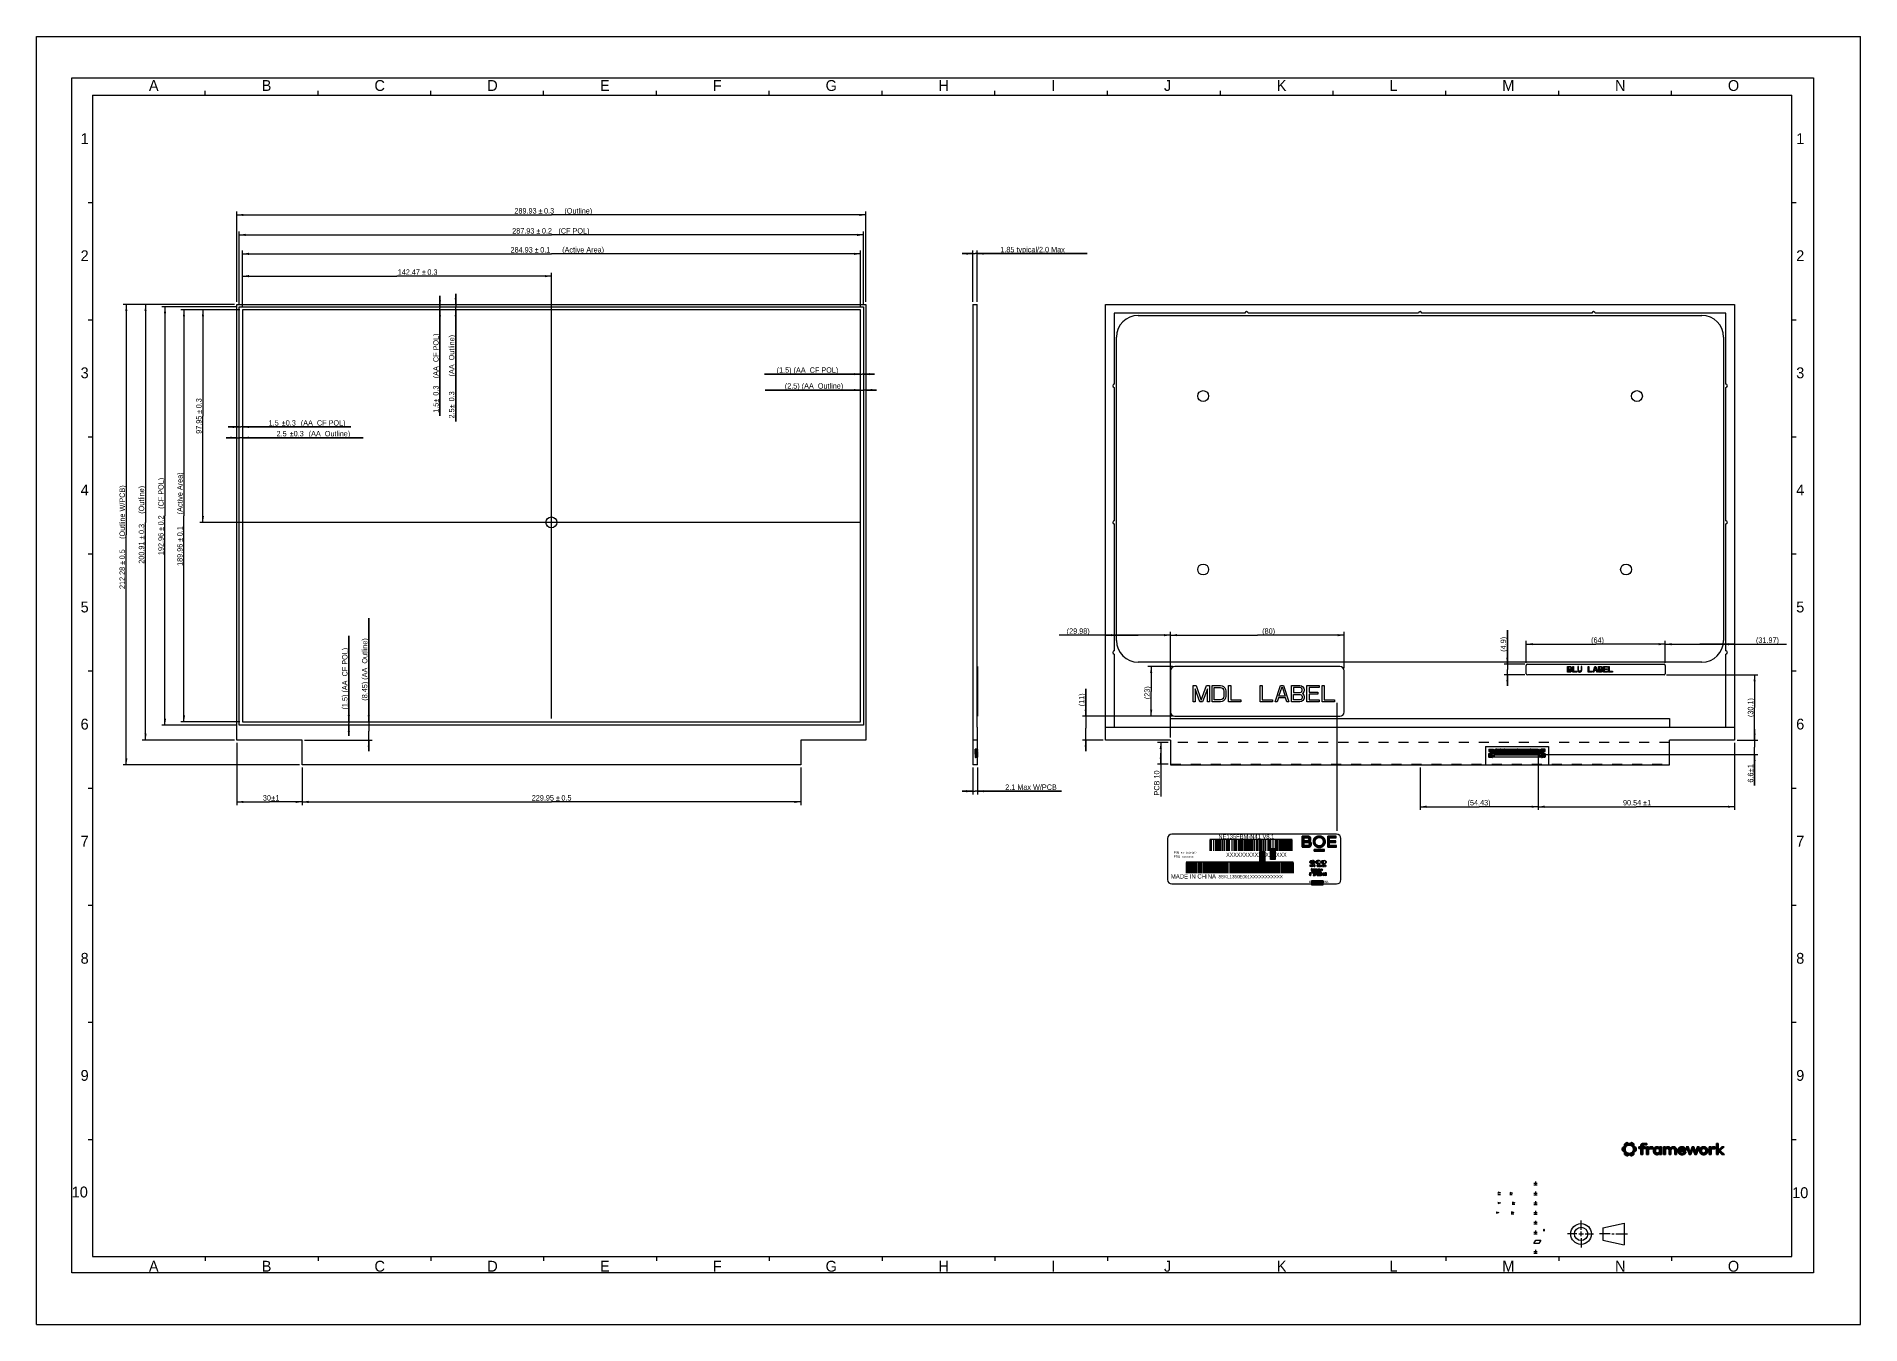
# Model space of a CAD drawing. Header units: millimetres. Extents: x 0 to 841, y 0 to 594.
import ezdxf
from ezdxf.enums import TextEntityAlignment as Align

# ---------------------------------------------------------------- set-up
doc = ezdxf.new("R2010")
doc.units = ezdxf.units.MM
doc.header["$LTSCALE"] = 46.255
doc.linetypes.add('DASHED', pattern=[0.2, 0.1, -0.1])
doc.layers.get('0').update_dxf_attribs({"linetype": 'CONTINUOUS'})
doc.layers.add('5_CURVES', color=7, linetype='CONTINUOUS')
doc.layers.add('8_QUILTS', color=7, linetype='CONTINUOUS')
doc.styles.get("Standard").update_dxf_attribs({"font": 'txt', "width": 0.8})
doc.styles.add('TEXTSTYLE_10', font='txt', dxfattribs={"width": 0.825})
doc.styles.add('TEXTSTYLE_11', font='txt', dxfattribs={"width": 0.700174})
doc.styles.add('TEXTSTYLE_2', font='txt')
doc.styles.add('TEXTSTYLE_8', font='txt', dxfattribs={"width": 0.85})
doc.styles.add('TEXTSTYLE_9', font='txt', dxfattribs={"width": 0.735294})
doc.dimstyles.new('DIMSTYLE_1', dxfattribs={"dimtxt": 2.5, "dimasz": 3, "dimexe": 1.5, "dimexo": 1.2, "dimtad": 1, "dimdsep": 46, "dimtxsty": 'STANDARD', "dimblk": '_FILLED', "dimblk1": '_FILLED', "dimblk2": '_FILLED', "dimcen": 0.09, "dimazin": 2, "dimtp": 0.01, "dimtm": 0.01, "dimtfac": 1, "dimtofl": 0, "dimtmove": 0, "dimatfit": 3, "dimldrblk": '_FILLED', "dimfxl": 1, "dimtolj": 1, "dimarcsym": 0})
doc.dimstyles.new('DIMSTYLE_2', dxfattribs={"dimtxt": 2.5, "dimasz": 3, "dimexe": 1.5, "dimexo": 1.2, "dimtad": 1, "dimdsep": 46, "dimtxsty": 'STANDARD', "dimblk": '_FILLED', "dimblk1": '_FILLED', "dimblk2": '_FILLED', "dimcen": 0.09, "dimazin": 2, "dimtol": 1, "dimtp": 1, "dimtm": 1, "dimtfac": 1, "dimtofl": 0, "dimtmove": 0, "dimatfit": 3, "dimldrblk": '_FILLED', "dimfxl": 1, "dimtolj": 1, "dimarcsym": 0})
doc.dimstyles.new('DIMSTYLE_3', dxfattribs={"dimtxt": 2.5, "dimasz": 3, "dimexe": 1.5, "dimexo": 1.2, "dimtad": 1, "dimdsep": 46, "dimtxsty": 'STANDARD', "dimblk": '_FILLED', "dimblk1": '_FILLED', "dimblk2": '_FILLED', "dimcen": 0.09, "dimazin": 2, "dimtol": 1, "dimtp": 0.3, "dimtm": 0.3, "dimtfac": 1, "dimtofl": 0, "dimtmove": 0, "dimatfit": 3, "dimldrblk": '_FILLED', "dimfxl": 1, "dimtolj": 1, "dimarcsym": 0})
doc.dimstyles.new('DIMSTYLE_4', dxfattribs={"dimtxt": 2.5, "dimasz": 3, "dimexe": 1.5, "dimexo": 1.2, "dimtad": 1, "dimdsep": 46, "dimtxsty": 'STANDARD', "dimblk": '_FILLED', "dimblk1": '_FILLED', "dimblk2": '_FILLED', "dimcen": 0.09, "dimazin": 2, "dimtol": 1, "dimtp": 0.1, "dimtm": 0.1, "dimtfac": 1, "dimtofl": 0, "dimtmove": 0, "dimatfit": 3, "dimldrblk": '_FILLED', "dimfxl": 1, "dimtolj": 1, "dimarcsym": 0})
doc.dimstyles.new('DIMSTYLE_5', dxfattribs={"dimtxt": 2.5, "dimasz": 3, "dimexe": 1.5, "dimexo": 1.2, "dimtad": 1, "dimdsep": 46, "dimtxsty": 'STANDARD', "dimblk": '_FILLED', "dimblk1": '_FILLED', "dimblk2": '_FILLED', "dimcen": 0.09, "dimazin": 2, "dimtol": 1, "dimtp": 0.2, "dimtm": 0.2, "dimtfac": 1, "dimtofl": 0, "dimtmove": 0, "dimatfit": 3, "dimldrblk": '_FILLED', "dimfxl": 1, "dimtolj": 1, "dimarcsym": 0})
doc.dimstyles.new('DIMSTYLE_6', dxfattribs={"dimtxt": 2.5, "dimasz": 3, "dimexe": 1.5, "dimexo": 1.2, "dimtad": 1, "dimdsep": 46, "dimtxsty": 'STANDARD', "dimblk": '_FILLED', "dimblk1": '_FILLED', "dimblk2": '_FILLED', "dimcen": 0.09, "dimazin": 2, "dimtol": 1, "dimtp": 0.5, "dimtm": 0.5, "dimtfac": 1, "dimtofl": 0, "dimtmove": 0, "dimatfit": 3, "dimldrblk": '_FILLED', "dimfxl": 1, "dimtolj": 1, "dimarcsym": 0})
doc.dimstyles.new('DIMSTYLE_7', dxfattribs={"dimtxt": 2.5, "dimasz": 3, "dimexe": 1.5, "dimexo": 1.2, "dimtad": 1, "dimdsep": 46, "dimtxsty": 'STANDARD', "dimblk": '_FILLED', "dimblk1": '_FILLED', "dimblk2": '_FILLED', "dimcen": 0.09, "dimazin": 2, "dimtp": 0.3, "dimtm": 0.3, "dimtfac": 1, "dimtofl": 0, "dimtmove": 0, "dimatfit": 3, "dimldrblk": '_FILLED', "dimfxl": 1, "dimtolj": 1, "dimarcsym": 0})

msp = doc.modelspace()

# ---------------------------------------------------------------- texts
at = {"color": 7, "linetype": 'CONTINUOUS', "line_spacing_factor": 0.9}
for s, insert, char_height, width, attachment_point, style in [('A', (51.842, 573.885), 5, 5, 1, 'TEXTSTYLE_2'), ('B', (103.842, 573.885), 5, 5, 1, 'TEXTSTYLE_2'), ('C', (155.842, 573.885), 5, 5, 1, 'TEXTSTYLE_2'), ('D', (207.842, 573.885), 5, 5, 1, 'TEXTSTYLE_2'), ('E', (259.842, 573.885), 5, 5, 1, 'TEXTSTYLE_2'), ('F', (311.842, 573.885), 5, 5, 1, 'TEXTSTYLE_2'), ('G', (363.842, 573.885), 5, 5, 1, 'TEXTSTYLE_2'), ('H', (415.842, 573.885), 5, 5, 1, 'TEXTSTYLE_2'), ('I', (467.842, 573.885), 5, 5, 1, 'TEXTSTYLE_2'), ('J', (519.842, 573.885), 5, 5, 1, 'TEXTSTYLE_2'), ('K', (571.842, 573.885), 5, 5, 1, 'TEXTSTYLE_2'), ('L', (623.842, 573.885), 5, 5, 1, 'TEXTSTYLE_2'), ('M', (675.842, 573.885), 5, 5, 1, 'TEXTSTYLE_2'), ('N', (727.842, 573.885), 5, 5, 1, 'TEXTSTYLE_2'), ('O', (779.842, 573.885), 5, 5, 1, 'TEXTSTYLE_2'), ('1', (20.342, 549.385), 5, 5, 1, 'TEXTSTYLE_2'), ('1', (811.342, 549.385), 5, 5, 1, 'TEXTSTYLE_2'), ('2', (20.342, 495.385), 5, 5, 1, 'TEXTSTYLE_2'), ('2', (811.342, 495.385), 5, 5, 1, 'TEXTSTYLE_2'), ('3', (20.342, 441.385), 5, 5, 1, 'TEXTSTYLE_2'), ('3', (811.342, 441.385), 5, 5, 1, 'TEXTSTYLE_2'), ('4', (20.342, 387.385), 5, 5, 1, 'TEXTSTYLE_2'), ('4', (811.342, 387.385), 5, 5, 1, 'TEXTSTYLE_2'), ('5', (20.342, 333.385), 5, 5, 1, 'TEXTSTYLE_2'), ('5', (811.342, 333.385), 5, 5, 1, 'TEXTSTYLE_2'), ('6', (20.342, 279.385), 5, 5, 1, 'TEXTSTYLE_2'), ('6', (811.342, 279.385), 5, 5, 1, 'TEXTSTYLE_2'), ('7', (20.342, 225.385), 5, 5, 1, 'TEXTSTYLE_2'), ('NE135FBM-N41 V8.1', (544.947, 226.01), 1.96252, 28.35846, 1, 'TEXTSTYLE_8'), ('7', (811.342, 225.385), 5, 5, 1, 'TEXTSTYLE_2'), ('XXXXXXXXXXXXXXXXX', (548.532, 217.659), 2, 25, 1, 'TEXTSTYLE_9'), ('MADE IN CHINA', (543.831, 207.663), 2, 21.45, 3, 'TEXTSTYLE_10'), ('MADE IN CHINA', (586.667, 204.682), 1.02147, 9.2977, 1, 'TEXTSTYLE_11'), ('8', (20.342, 171.385), 5, 5, 1, 'TEXTSTYLE_2'), ('8', (811.342, 171.385), 5, 5, 1, 'TEXTSTYLE_2'), ('9', (20.342, 117.385), 5, 5, 1, 'TEXTSTYLE_2'), ('9', (811.342, 117.385), 5, 5, 1, 'TEXTSTYLE_2'), ('10', (16.248, 63.615), 5, 10, 1, 'TEXTSTYLE_2'), ('10', (809.484, 63.302), 5, 10, 1, 'TEXTSTYLE_2'), ('A', (51.842, 29.385), 5, 5, 1, 'TEXTSTYLE_2'), ('B', (103.842, 29.385), 5, 5, 1, 'TEXTSTYLE_2'), ('C', (155.842, 29.385), 5, 5, 1, 'TEXTSTYLE_2'), ('D', (207.842, 29.385), 5, 5, 1, 'TEXTSTYLE_2'), ('E', (259.842, 29.385), 5, 5, 1, 'TEXTSTYLE_2'), ('F', (311.842, 29.385), 5, 5, 1, 'TEXTSTYLE_2'), ('G', (363.842, 29.385), 5, 5, 1, 'TEXTSTYLE_2'), ('H', (415.842, 29.385), 5, 5, 1, 'TEXTSTYLE_2'), ('I', (467.842, 29.385), 5, 5, 1, 'TEXTSTYLE_2'), ('J', (519.842, 29.385), 5, 5, 1, 'TEXTSTYLE_2'), ('K', (571.842, 29.385), 5, 5, 1, 'TEXTSTYLE_2'), ('L', (623.842, 29.385), 5, 5, 1, 'TEXTSTYLE_2'), ('M', (675.842, 29.385), 5, 5, 1, 'TEXTSTYLE_2'), ('N', (727.842, 29.385), 5, 5, 1, 'TEXTSTYLE_2'), ('O', (779.842, 29.385), 5, 5, 1, 'TEXTSTYLE_2')]:
    msp.add_mtext(s, dxfattribs=dict(at, insert=insert, char_height=char_height, width=width, attachment_point=attachment_point, style=style))
at = {"color": 7, "linetype": 'CONTINUOUS', "attachment_point": 1, "style": 'TEXTSTYLE_8'}
for s, insert, char_height, width in [('P/N  \\H0.9166663;KL1350E002\\P\\H1.1;FRU  xxxxxxx', (524.331, 218.169), 1.1, 12.46666), ('8SKL1350E001XXXXXXXXXXX ', (544.995, 207.299), 1.521, 31.0284)]:
    msp.add_mtext(s, dxfattribs=dict(at, insert=insert, char_height=char_height, width=width))

# ---------------------------------------------------------------- blocks, each defined once
blk = doc.blocks.new('SYM301_BL0', base_point=(680.55, 51.63))
at = {"color": 7, "linetype": 'CONTINUOUS'}
for p, q in [((679.93, 52.2), (681.17, 51.73)), ((681.15, 51.73), (679.93, 51.42)), ((679.93, 51.05), (681.12, 51.05))]:
    blk.add_line(p, q, dxfattribs=at)
blk = doc.blocks.new('SYM301_BL1', base_point=(681.04, 56.01))
at = {"color": 7, "linetype": 'CONTINUOUS'}
for p, q in [((680.42, 56.59), (681.66, 56.12)), ((681.63, 56.12), (680.42, 55.81)), ((680.42, 55.44), (681.61, 55.44))]:
    blk.add_line(p, q, dxfattribs=at)
blk = doc.blocks.new('SYM301_BL2', base_point=(679.89, 60.52))
at = {"color": 7, "linetype": 'CONTINUOUS'}
for p, q in [((679.27, 61.1), (680.51, 60.63)), ((680.49, 60.63), (679.27, 60.32)), ((679.27, 59.95), (680.46, 59.95))]:
    blk.add_line(p, q, dxfattribs=at)
blk = doc.blocks.new('SYM301_BL3', base_point=(674.39, 60.6))
at = {"color": 7, "linetype": 'CONTINUOUS'}
for p, q in [((673.77, 61.17), (675.01, 60.71)), ((674.99, 60.71), (673.77, 60.4)), ((673.77, 60.03), (674.96, 60.03))]:
    blk.add_line(p, q, dxfattribs=at)
blk = doc.blocks.new('SYM001_BL4', base_point=(674.36, 56.08))
at = {"color": 7, "linetype": 'CONTINUOUS'}
for p, q in [((674.98, 56.16), (673.74, 55.69)), ((673.76, 56.47), (674.98, 56.16))]:
    blk.add_line(p, q, dxfattribs=at)
blk = doc.blocks.new('SYM001_BL5', base_point=(673.63, 51.64))
at = {"color": 7, "linetype": 'CONTINUOUS'}
for p, q in [((674.25, 51.71), (673.01, 51.25)), ((673.03, 52.03), (674.25, 51.71))]:
    blk.add_line(p, q, dxfattribs=at)
blk = doc.blocks.new('_FILLED')
at = {"color": 0, "linetype": 'BYBLOCK'}
blk.add_solid([(0, 0), (-1, 0.17), (-1, -0.17)], dxfattribs=at)
blk = doc.blocks.new('*D0')
at = {"color": 7, "linetype": 'CONTINUOUS'}
for p, q in [((692.34, 264.14), (692.34, 237.28)), ((637.91, 256.9), (637.91, 237.28)), ((637.91, 238.78), (665.13, 238.78)), ((692.34, 238.78), (665.13, 238.78))]:
    blk.add_line(p, q, dxfattribs=at)
at = {"color": 7, "linetype": 'CONTINUOUS', "xscale": 3, "yscale": 3, "zscale": 3, "rotation": 180}
blk.add_blockref('_FILLED', (637.91, 238.78), dxfattribs=at)
at = {"color": 7, "linetype": 'CONTINUOUS', "xscale": 3, "yscale": 3, "zscale": 3}
blk.add_blockref('_FILLED', (692.34, 238.78), dxfattribs=at)
at = {"color": 7, "linetype": 'CONTINUOUS', "insert": (665.13, 241.91), "char_height": 2.5, "width": 14, "attachment_point": 2, "line_spacing_factor": 0.9}
blk.add_mtext('(54.43)', dxfattribs=at)
blk = doc.blocks.new('*D1')
at = {"color": 7, "linetype": 'CONTINUOUS'}
for p, q in [((692.34, 264.14), (692.34, 237.28)), ((782.88, 268.28), (782.88, 237.28)), ((692.34, 238.78), (737.61, 238.78)), ((782.88, 238.78), (737.61, 238.78))]:
    blk.add_line(p, q, dxfattribs=at)
at = {"color": 7, "linetype": 'CONTINUOUS', "xscale": 3, "yscale": 3, "zscale": 3, "rotation": 180}
blk.add_blockref('_FILLED', (692.34, 238.78), dxfattribs=at)
at = {"color": 7, "linetype": 'CONTINUOUS', "xscale": 3, "yscale": 3, "zscale": 3}
blk.add_blockref('_FILLED', (782.88, 238.78), dxfattribs=at)
at = {"color": 7, "linetype": 'CONTINUOUS', "width": 0.8}
for s, p in [('90.54', (735.67, 239.41)), ('1', (743.55, 239.41))]:
    blk.add_text(s, height=2.5, dxfattribs=at).set_placement(p, align=Align.CENTER)
blk = doc.blocks.new('*D2')
at = {"color": 7, "linetype": 'CONTINUOUS'}
for p, q in [((521.73, 268.48), (516.87, 268.48)), ((518.37, 268.48), (518.37, 263.48)), ((518.37, 258.48), (518.37, 263.48)), ((518.37, 263.48), (518.37, 243.51)), ((521.73, 258.48), (516.87, 258.48))]:
    blk.add_line(p, q, dxfattribs=at)
at = {"color": 7, "linetype": 'CONTINUOUS', "xscale": 3, "yscale": 3, "zscale": 3}
for p, rotation in [((518.37, 268.48), 90), ((518.37, 258.48), 270)]:
    blk.add_blockref('_FILLED', p, dxfattribs=dict(at, rotation=rotation))
at = {"color": 7, "linetype": 'CONTINUOUS', "insert": (515.25, 255.51), "char_height": 2.5, "width": 12, "attachment_point": 3, "rotation": 90, "line_spacing_factor": 0.9}
blk.add_mtext('PCB 10', dxfattribs=at)
blk = doc.blocks.new('*D3')
at = {"color": 7, "linetype": 'CONTINUOUS'}
for p, q in [((94.94, 469.08), (94.94, 484.98)), ((94.94, 483.48), (166.17, 483.48)), ((237.4, 483.48), (166.17, 483.48)), ((237.4, 371.13), (237.4, 484.98))]:
    blk.add_line(p, q, dxfattribs=at)
at = {"color": 7, "linetype": 'CONTINUOUS', "xscale": 3, "yscale": 3, "zscale": 3, "rotation": 180}
blk.add_blockref('_FILLED', (94.94, 483.48), dxfattribs=at)
at = {"color": 7, "linetype": 'CONTINUOUS', "xscale": 3, "yscale": 3, "zscale": 3}
blk.add_blockref('_FILLED', (237.4, 483.48), dxfattribs=at)
at = {"color": 7, "linetype": 'CONTINUOUS', "width": 0.8}
for s, p in [('142.47', (171.68, 484.1)), ('0.3', (182.57, 484.1))]:
    blk.add_text(s, height=2.5, dxfattribs=at).set_placement(p, align=Align.CENTER)
blk = doc.blocks.new('*D4')
at = {"color": 7, "linetype": 'CONTINUOUS'}
for p, q in [((94.94, 469.08), (94.94, 495.25)), ((94.94, 493.75), (237.4, 493.75)), ((379.87, 493.75), (237.4, 493.75)), ((379.87, 469.08), (379.87, 495.25))]:
    blk.add_line(p, q, dxfattribs=at)
at = {"color": 7, "linetype": 'CONTINUOUS', "xscale": 3, "yscale": 3, "zscale": 3, "rotation": 180}
blk.add_blockref('_FILLED', (94.94, 493.75), dxfattribs=at)
at = {"color": 7, "linetype": 'CONTINUOUS', "xscale": 3, "yscale": 3, "zscale": 3}
blk.add_blockref('_FILLED', (379.87, 493.75), dxfattribs=at)
at = {"color": 7, "linetype": 'CONTINUOUS', "width": 0.8}
for s, p in [('284.93', (223.69, 494.37)), ('0.1', (234.57, 494.37)), (' (Active Area)', (251.57, 494.37))]:
    blk.add_text(s, height=2.5, dxfattribs=at).set_placement(p, align=Align.CENTER)
blk = doc.blocks.new('*D5')
at = {"color": 7, "linetype": 'CONTINUOUS'}
for p, q in [((93.74, 467.88), (75.24, 467.88)), ((76.74, 467.88), (76.74, 418.91)), ((76.74, 369.93), (76.74, 418.91)), ((236.2, 369.93), (75.24, 369.93))]:
    blk.add_line(p, q, dxfattribs=at)
at = {"color": 7, "linetype": 'CONTINUOUS', "xscale": 3, "yscale": 3, "zscale": 3}
for p, rotation in [((76.74, 467.88), 90), ((76.74, 369.93), 270)]:
    blk.add_blockref('_FILLED', p, dxfattribs=dict(at, rotation=rotation))
at = {"color": 7, "linetype": 'CONTINUOUS', "width": 0.8}
for s, p in [('0.3', (76.11, 424.85)), ('97.95', (76.11, 414.96))]:
    blk.add_text(s, height=2.5, rotation=90, dxfattribs=at).set_placement(p, align=Align.CENTER)
blk = doc.blocks.new('*D6')
at = {"color": 7, "linetype": 'CONTINUOUS'}
for p, q in [((93.74, 467.88), (66.49, 467.88)), ((67.99, 467.88), (67.99, 372.91)), ((67.99, 277.93), (67.99, 372.91)), ((93.74, 277.93), (66.49, 277.93))]:
    blk.add_line(p, q, dxfattribs=at)
at = {"color": 7, "linetype": 'CONTINUOUS', "xscale": 3, "yscale": 3, "zscale": 3}
for p, rotation in [((67.99, 467.88), 90), ((67.99, 277.93), 270)]:
    blk.add_blockref('_FILLED', p, dxfattribs=dict(at, rotation=rotation))
at = {"color": 7, "linetype": 'CONTINUOUS', "width": 0.8}
for s, p in [(' (Active Area)', (67.37, 382.85)), ('0.1', (67.37, 365.85)), ('189.96', (67.37, 354.96))]:
    blk.add_text(s, height=2.5, rotation=90, dxfattribs=at).set_placement(p, align=Align.CENTER)
blk = doc.blocks.new('*D7')
at = {"color": 7, "linetype": 'CONTINUOUS'}
for p, q in [((92.44, 471.58), (92.44, 513.21)), ((382.37, 471.58), (382.37, 513.21)), ((92.44, 511.71), (237.4, 511.71)), ((382.37, 511.71), (237.4, 511.71))]:
    blk.add_line(p, q, dxfattribs=at)
at = {"color": 7, "linetype": 'CONTINUOUS', "xscale": 3, "yscale": 3, "zscale": 3, "rotation": 180}
blk.add_blockref('_FILLED', (92.44, 511.71), dxfattribs=at)
at = {"color": 7, "linetype": 'CONTINUOUS', "xscale": 3, "yscale": 3, "zscale": 3}
blk.add_blockref('_FILLED', (382.37, 511.71), dxfattribs=at)
at = {"color": 7, "linetype": 'CONTINUOUS', "width": 0.8}
for s, p in [('289.93', (225.47, 512.34)), ('0.3', (236.35, 512.34)), (' (Outline)', (249.35, 512.34))]:
    blk.add_text(s, height=2.5, dxfattribs=at).set_placement(p, align=Align.CENTER)
blk = doc.blocks.new('*D8')
at = {"color": 7, "linetype": 'CONTINUOUS'}
for p, q in [((91.24, 470.38), (48.78, 470.38)), ((50.28, 470.38), (50.28, 369.93)), ((50.28, 269.48), (50.28, 369.93)), ((91.24, 269.48), (48.78, 269.48))]:
    blk.add_line(p, q, dxfattribs=at)
at = {"color": 7, "linetype": 'CONTINUOUS', "xscale": 3, "yscale": 3, "zscale": 3}
for p, rotation in [((50.28, 470.38), 90), ((50.28, 269.48), 270)]:
    blk.add_blockref('_FILLED', p, dxfattribs=dict(at, rotation=rotation))
at = {"color": 7, "linetype": 'CONTINUOUS', "width": 0.8}
for s, p in [(' (Outline)', (49.66, 379.87)), ('0.3', (49.66, 366.87)), ('200.91', (49.66, 355.99))]:
    blk.add_text(s, height=2.5, rotation=90, dxfattribs=at).set_placement(p, align=Align.CENTER)
blk = doc.blocks.new('*D9')
at = {"color": 7, "linetype": 'CONTINUOUS'}
for p, q in [((93.44, 470.58), (93.44, 503.99)), ((93.44, 502.49), (237.4, 502.49)), ((381.37, 502.49), (237.4, 502.49)), ((381.37, 470.58), (381.37, 503.99))]:
    blk.add_line(p, q, dxfattribs=at)
at = {"color": 7, "linetype": 'CONTINUOUS', "xscale": 3, "yscale": 3, "zscale": 3, "rotation": 180}
blk.add_blockref('_FILLED', (93.44, 502.49), dxfattribs=at)
at = {"color": 7, "linetype": 'CONTINUOUS', "xscale": 3, "yscale": 3, "zscale": 3}
blk.add_blockref('_FILLED', (381.37, 502.49), dxfattribs=at)
at = {"color": 7, "linetype": 'CONTINUOUS', "width": 0.8}
for s, p in [('287.93', (224.46, 503.11)), ('0.2', (235.35, 503.11)), (' (CF POL)', (247.35, 503.11))]:
    blk.add_text(s, height=2.5, dxfattribs=at).set_placement(p, align=Align.CENTER)
blk = doc.blocks.new('*D10')
at = {"color": 7, "linetype": 'CONTINUOUS'}
for p, q in [((92.24, 469.38), (57.75, 469.38)), ((59.25, 469.38), (59.25, 372.9)), ((59.25, 276.42), (59.25, 372.9)), ((92.24, 276.42), (57.75, 276.42))]:
    blk.add_line(p, q, dxfattribs=at)
at = {"color": 7, "linetype": 'CONTINUOUS', "xscale": 3, "yscale": 3, "zscale": 3}
for p, rotation in [((59.25, 469.38), 90), ((59.25, 276.42), 270)]:
    blk.add_blockref('_FILLED', p, dxfattribs=dict(at, rotation=rotation))
at = {"color": 7, "linetype": 'CONTINUOUS', "width": 0.8}
for s, p in [(' (CF POL)', (58.63, 382.85)), ('0.2', (58.63, 370.85)), ('192.96', (58.63, 359.96))]:
    blk.add_text(s, height=2.5, rotation=90, dxfattribs=at).set_placement(p, align=Align.CENTER)
blk = doc.blocks.new('*D11')
at = {"color": 7, "linetype": 'CONTINUOUS'}
for p, q in [((91.24, 470.38), (39.91, 470.38)), ((41.41, 470.38), (41.41, 364.24)), ((41.41, 258.1), (41.41, 364.24)), ((121.24, 258.1), (39.91, 258.1))]:
    blk.add_line(p, q, dxfattribs=at)
at = {"color": 7, "linetype": 'CONTINUOUS', "xscale": 3, "yscale": 3, "zscale": 3}
for p, rotation in [((41.41, 470.38), 90), ((41.41, 258.1), 270)]:
    blk.add_blockref('_FILLED', p, dxfattribs=dict(at, rotation=rotation))
at = {"color": 7, "linetype": 'CONTINUOUS', "width": 0.8}
for s, p in [(' (Outline W/PCB)', (40.78, 374.19)), ('0.5', (40.78, 355.19)), ('212.28', (40.78, 344.3))]:
    blk.add_text(s, height=2.5, rotation=90, dxfattribs=at).set_placement(p, align=Align.CENTER)
blk = doc.blocks.new('*D12')
at = {"color": 7, "linetype": 'CONTINUOUS'}
for p, q in [((431.77, 493.85), (426.77, 493.85)), ((426.77, 493.85), (432.77, 493.85)), ((431.77, 471.58), (431.77, 495.35)), ((484.39, 493.85), (432.77, 493.85)), ((433.77, 471.58), (433.77, 495.35)), ((433.77, 493.85), (484.39, 493.85))]:
    blk.add_line(p, q, dxfattribs=at)
at = {"color": 7, "linetype": 'CONTINUOUS', "xscale": 3, "yscale": 3, "zscale": 3}
blk.add_blockref('_FILLED', (431.77, 493.85), dxfattribs=at)
at = {"color": 7, "linetype": 'CONTINUOUS', "xscale": 3, "yscale": 3, "zscale": 3, "rotation": 180}
blk.add_blockref('_FILLED', (433.77, 493.85), dxfattribs=at)
at = {"color": 7, "linetype": 'CONTINUOUS', "insert": (444.39, 496.97), "char_height": 2.5, "width": 40, "attachment_point": 1, "line_spacing_factor": 0.9}
blk.add_mtext('1.85 typical/2.0 Max', dxfattribs=at)
blk = doc.blocks.new('*D13')
at = {"color": 7, "linetype": 'CONTINUOUS'}
for p, q in [((92.44, 268.28), (92.44, 239.51)), ((122.44, 256.9), (122.44, 239.51)), ((92.44, 241.01), (107.44, 241.01)), ((122.44, 241.01), (107.44, 241.01))]:
    blk.add_line(p, q, dxfattribs=at)
at = {"color": 7, "linetype": 'CONTINUOUS', "xscale": 3, "yscale": 3, "zscale": 3, "rotation": 180}
blk.add_blockref('_FILLED', (92.44, 241.01), dxfattribs=at)
at = {"color": 7, "linetype": 'CONTINUOUS', "xscale": 3, "yscale": 3, "zscale": 3}
blk.add_blockref('_FILLED', (122.44, 241.01), dxfattribs=at)
at = {"color": 7, "linetype": 'CONTINUOUS', "width": 0.8}
for s, p in [('30', (106.23, 241.63)), ('1', (111.11, 241.63))]:
    blk.add_text(s, height=2.5, dxfattribs=at).set_placement(p, align=Align.CENTER)
blk = doc.blocks.new('*D14')
at = {"color": 7, "linetype": 'CONTINUOUS'}
for p, q in [((122.44, 256.9), (122.44, 239.51)), ((352.39, 256.9), (352.39, 239.51)), ((122.44, 241.01), (237.41, 241.01)), ((352.39, 241.01), (237.41, 241.01))]:
    blk.add_line(p, q, dxfattribs=at)
at = {"color": 7, "linetype": 'CONTINUOUS', "xscale": 3, "yscale": 3, "zscale": 3, "rotation": 180}
blk.add_blockref('_FILLED', (122.44, 241.01), dxfattribs=at)
at = {"color": 7, "linetype": 'CONTINUOUS', "xscale": 3, "yscale": 3, "zscale": 3}
blk.add_blockref('_FILLED', (352.39, 241.01), dxfattribs=at)
at = {"color": 7, "linetype": 'CONTINUOUS', "width": 0.8}
for s, p in [('229.95', (233.47, 241.63)), ('0.5', (244.36, 241.63))]:
    blk.add_text(s, height=2.5, dxfattribs=at).set_placement(p, align=Align.CENTER)
blk = doc.blocks.new('*D15')
at = {"color": 7, "linetype": 'CONTINUOUS'}
for p, q in [((193.29, 470.38), (193.29, 475.38)), ((193.29, 475.38), (193.29, 469.13)), ((193.29, 416.48), (193.29, 469.13)), ((193.29, 467.88), (193.29, 416.48))]:
    blk.add_line(p, q, dxfattribs=at)
at = {"color": 7, "linetype": 'CONTINUOUS', "xscale": 3, "yscale": 3, "zscale": 3}
for p, rotation in [((193.29, 470.38), 270), ((193.29, 467.88), 90)]:
    blk.add_blockref('_FILLED', p, dxfattribs=dict(at, rotation=rotation))
at = {"color": 7, "linetype": 'CONTINUOUS', "width": 0.8}
for s, p in [(' (AA_Outline)', (192.66, 456.36)), ('0.3', (192.66, 430.36)), ('2.5', (192.66, 422.48))]:
    blk.add_text(s, height=2.5, rotation=90, dxfattribs=at).set_placement(p, align=Align.RIGHT)
blk = doc.blocks.new('*D16')
at = {"color": 7, "linetype": 'CONTINUOUS'}
for p, q in [((186.02, 469.38), (186.02, 474.38)), ((186.02, 474.38), (186.02, 468.63)), ((186.02, 419.13), (186.02, 468.63)), ((186.02, 467.88), (186.02, 419.13))]:
    blk.add_line(p, q, dxfattribs=at)
at = {"color": 7, "linetype": 'CONTINUOUS', "xscale": 3, "yscale": 3, "zscale": 3}
for p, rotation in [((186.02, 469.38), 270), ((186.02, 467.88), 90)]:
    blk.add_blockref('_FILLED', p, dxfattribs=dict(at, rotation=rotation))
at = {"color": 7, "linetype": 'CONTINUOUS', "width": 0.8}
for s, p in [(' (AA_CF POL)', (185.4, 457.02)), ('0.3', (185.4, 433.02)), ('1.5', (185.4, 425.13))]:
    blk.add_text(s, height=2.5, rotation=90, dxfattribs=at).set_placement(p, align=Align.RIGHT)
blk = doc.blocks.new('*D17')
at = {"color": 7, "linetype": 'CONTINUOUS'}
for p, q in [((144.01, 277.93), (144.01, 317.64)), ((144.01, 317.64), (144.01, 277.18)), ((144.01, 271.42), (144.01, 277.18)), ((144.01, 276.42), (144.01, 271.42))]:
    blk.add_line(p, q, dxfattribs=at)
at = {"color": 7, "linetype": 'CONTINUOUS', "xscale": 3, "yscale": 3, "zscale": 3}
for p, rotation in [((144.01, 277.93), 270), ((144.01, 276.42), 90)]:
    blk.add_blockref('_FILLED', p, dxfattribs=dict(at, rotation=rotation))
at = {"color": 7, "linetype": 'CONTINUOUS', "insert": (140.89, 283.64), "char_height": 2.5, "width": 34, "attachment_point": 1, "rotation": 90, "line_spacing_factor": 0.9}
blk.add_mtext('(1.5) (AA_CF POL)', dxfattribs=at)
blk = doc.blocks.new('*D18')
at = {"color": 7, "linetype": 'CONTINUOUS'}
for p, q in [((153.2, 277.93), (153.2, 325.69)), ((153.2, 325.69), (153.2, 273.7)), ((123.64, 269.48), (154.7, 269.48)), ((153.2, 264.48), (153.2, 273.7)), ((153.2, 269.48), (153.2, 264.48))]:
    blk.add_line(p, q, dxfattribs=at)
at = {"color": 7, "linetype": 'CONTINUOUS', "xscale": 3, "yscale": 3, "zscale": 3}
for p, rotation in [((153.2, 277.93), 270), ((153.2, 269.48), 90)]:
    blk.add_blockref('_FILLED', p, dxfattribs=dict(at, rotation=rotation))
at = {"color": 7, "linetype": 'CONTINUOUS', "insert": (150.07, 287.69), "char_height": 2.5, "width": 38, "attachment_point": 1, "rotation": 90, "line_spacing_factor": 0.9}
blk.add_mtext('(8.45) (AA_Outline)', dxfattribs=at)
blk = doc.blocks.new('*D19')
at = {"color": 7, "linetype": 'CONTINUOUS'}
for p, q in [((92.44, 408.96), (87.44, 408.96)), ((87.44, 408.96), (93.69, 408.96)), ((150.58, 408.96), (93.69, 408.96)), ((94.94, 408.96), (150.58, 408.96))]:
    blk.add_line(p, q, dxfattribs=at)
at = {"color": 7, "linetype": 'CONTINUOUS', "xscale": 3, "yscale": 3, "zscale": 3}
blk.add_blockref('_FILLED', (92.44, 408.96), dxfattribs=at)
at = {"color": 7, "linetype": 'CONTINUOUS', "xscale": 3, "yscale": 3, "zscale": 3, "rotation": 180}
blk.add_blockref('_FILLED', (94.94, 408.96), dxfattribs=at)
at = {"color": 7, "linetype": 'CONTINUOUS', "width": 0.8}
for s, p in [('2.5', (110.69, 409.59)), ('0.3', (118.58, 409.59)), (' (AA_Outline)', (124.58, 409.59))]:
    blk.add_text(s, height=2.5, dxfattribs=at).set_placement(p)
blk = doc.blocks.new('*D20')
at = {"color": 7, "linetype": 'CONTINUOUS'}
for p, q in [((93.44, 413.93), (88.44, 413.93)), ((88.44, 413.93), (94.19, 413.93)), ((144.94, 413.93), (94.19, 413.93)), ((94.94, 413.93), (144.94, 413.93))]:
    blk.add_line(p, q, dxfattribs=at)
at = {"color": 7, "linetype": 'CONTINUOUS', "xscale": 3, "yscale": 3, "zscale": 3}
blk.add_blockref('_FILLED', (93.44, 413.93), dxfattribs=at)
at = {"color": 7, "linetype": 'CONTINUOUS', "xscale": 3, "yscale": 3, "zscale": 3, "rotation": 180}
blk.add_blockref('_FILLED', (94.94, 413.93), dxfattribs=at)
at = {"color": 7, "linetype": 'CONTINUOUS', "width": 0.8}
for s, p in [('1.5', (107.05, 414.55)), ('0.3', (114.94, 414.55)), (' (AA_CF POL)', (120.94, 414.55))]:
    blk.add_text(s, height=2.5, dxfattribs=at).set_placement(p)
blk = doc.blocks.new('*D21')
at = {"color": 7, "linetype": 'CONTINUOUS'}
for p, q in [((379.87, 430.96), (335.96, 430.96)), ((335.96, 430.96), (381.12, 430.96)), ((387.37, 430.96), (381.12, 430.96)), ((382.37, 430.96), (387.37, 430.96))]:
    blk.add_line(p, q, dxfattribs=at)
at = {"color": 7, "linetype": 'CONTINUOUS', "xscale": 3, "yscale": 3, "zscale": 3}
blk.add_blockref('_FILLED', (379.87, 430.96), dxfattribs=at)
at = {"color": 7, "linetype": 'CONTINUOUS', "xscale": 3, "yscale": 3, "zscale": 3, "rotation": 180}
blk.add_blockref('_FILLED', (382.37, 430.96), dxfattribs=at)
at = {"color": 7, "linetype": 'CONTINUOUS', "insert": (371.96, 434.09), "char_height": 2.5, "width": 36, "attachment_point": 3, "line_spacing_factor": 0.9}
blk.add_mtext('(2.5) (AA_Outline)', dxfattribs=at)
blk = doc.blocks.new('*D22')
at = {"color": 7, "linetype": 'CONTINUOUS'}
for p, q in [((379.87, 438.29), (335.69, 438.29)), ((335.69, 438.29), (380.62, 438.29)), ((386.37, 438.29), (380.62, 438.29)), ((381.37, 438.29), (386.37, 438.29))]:
    blk.add_line(p, q, dxfattribs=at)
at = {"color": 7, "linetype": 'CONTINUOUS', "xscale": 3, "yscale": 3, "zscale": 3}
blk.add_blockref('_FILLED', (379.87, 438.29), dxfattribs=at)
at = {"color": 7, "linetype": 'CONTINUOUS', "xscale": 3, "yscale": 3, "zscale": 3, "rotation": 180}
blk.add_blockref('_FILLED', (381.37, 438.29), dxfattribs=at)
at = {"color": 7, "linetype": 'CONTINUOUS', "insert": (369.69, 441.42), "char_height": 2.5, "width": 34, "attachment_point": 3, "line_spacing_factor": 0.9}
blk.add_mtext('(1.5) (AA_CF POL)', dxfattribs=at)
blk = doc.blocks.new('*D23')
at = {"color": 7, "linetype": 'CONTINUOUS'}
for p, q in [((431.77, 256.9), (431.77, 244.45)), ((433.87, 256.9), (433.87, 244.45)), ((431.77, 245.95), (426.77, 245.95)), ((426.77, 245.95), (432.82, 245.95)), ((472.65, 245.95), (432.82, 245.95)), ((433.87, 245.95), (472.65, 245.95))]:
    blk.add_line(p, q, dxfattribs=at)
at = {"color": 7, "linetype": 'CONTINUOUS', "xscale": 3, "yscale": 3, "zscale": 3}
blk.add_blockref('_FILLED', (431.77, 245.95), dxfattribs=at)
at = {"color": 7, "linetype": 'CONTINUOUS', "xscale": 3, "yscale": 3, "zscale": 3, "rotation": 180}
blk.add_blockref('_FILLED', (433.87, 245.95), dxfattribs=at)
at = {"color": 7, "linetype": 'CONTINUOUS', "insert": (446.65, 249.07), "char_height": 2.5, "width": 26, "attachment_point": 1, "line_spacing_factor": 0.9}
blk.add_mtext('2.1 Max W/PCB', dxfattribs=at)
blk = doc.blocks.new('*D24')
at = {"color": 7, "linetype": 'CONTINUOUS'}
for p, q in [((507.94, 317.91), (471.6, 317.91)), ((492.95, 276.68), (492.95, 319.41)), ((492.95, 317.91), (507.94, 317.91)), ((522.93, 317.91), (507.94, 317.91)), ((522.93, 270.68), (522.93, 319.41))]:
    blk.add_line(p, q, dxfattribs=at)
at = {"color": 7, "linetype": 'CONTINUOUS', "xscale": 3, "yscale": 3, "zscale": 3, "rotation": 180}
blk.add_blockref('_FILLED', (492.95, 317.91), dxfattribs=at)
at = {"color": 7, "linetype": 'CONTINUOUS', "xscale": 3, "yscale": 3, "zscale": 3}
blk.add_blockref('_FILLED', (522.93, 317.91), dxfattribs=at)
at = {"color": 7, "linetype": 'CONTINUOUS', "insert": (485.6, 321.03), "char_height": 2.5, "width": 14, "attachment_point": 3, "line_spacing_factor": 0.9}
blk.add_mtext('(29.98)', dxfattribs=at)
blk = doc.blocks.new('*D25')
at = {"color": 7, "linetype": 'CONTINUOUS'}
for p, q in [((522.93, 302.68), (522.93, 319.41)), ((522.93, 317.91), (562.93, 317.91)), ((602.93, 317.91), (562.93, 317.91)), ((602.93, 302.68), (602.93, 319.41))]:
    blk.add_line(p, q, dxfattribs=at)
at = {"color": 7, "linetype": 'CONTINUOUS', "xscale": 3, "yscale": 3, "zscale": 3, "rotation": 180}
blk.add_blockref('_FILLED', (522.93, 317.91), dxfattribs=at)
at = {"color": 7, "linetype": 'CONTINUOUS', "xscale": 3, "yscale": 3, "zscale": 3}
blk.add_blockref('_FILLED', (602.93, 317.91), dxfattribs=at)
at = {"color": 7, "linetype": 'CONTINUOUS', "insert": (568.1, 321.03), "char_height": 2.5, "width": 8, "attachment_point": 2, "line_spacing_factor": 0.9}
blk.add_mtext('(80)', dxfattribs=at)
blk = doc.blocks.new('*D26')
at = {"color": 7, "linetype": 'CONTINUOUS'}
for p, q in [((523.73, 303.48), (512.44, 303.48)), ((513.94, 303.48), (513.94, 291.98)), ((513.94, 280.48), (513.94, 291.98)), ((523.73, 280.48), (512.44, 280.48))]:
    blk.add_line(p, q, dxfattribs=at)
at = {"color": 7, "linetype": 'CONTINUOUS', "xscale": 3, "yscale": 3, "zscale": 3}
for p, rotation in [((513.94, 303.48), 90), ((513.94, 280.48), 270)]:
    blk.add_blockref('_FILLED', p, dxfattribs=dict(at, rotation=rotation))
at = {"color": 7, "linetype": 'CONTINUOUS', "insert": (510.82, 291.36), "char_height": 2.5, "width": 8, "attachment_point": 2, "rotation": 90, "line_spacing_factor": 0.9}
blk.add_mtext('(23)', dxfattribs=at)
blk = doc.blocks.new('*D27')
at = {"color": 7, "linetype": 'CONTINUOUS'}
for p, q in [((686.91, 305.18), (686.91, 315.26)), ((686.91, 313.76), (718.91, 313.76)), ((750.91, 313.76), (718.91, 313.76)), ((750.91, 305.18), (750.91, 315.26))]:
    blk.add_line(p, q, dxfattribs=at)
at = {"color": 7, "linetype": 'CONTINUOUS', "xscale": 3, "yscale": 3, "zscale": 3, "rotation": 180}
blk.add_blockref('_FILLED', (686.91, 313.76), dxfattribs=at)
at = {"color": 7, "linetype": 'CONTINUOUS', "xscale": 3, "yscale": 3, "zscale": 3}
blk.add_blockref('_FILLED', (750.91, 313.76), dxfattribs=at)
at = {"color": 7, "linetype": 'CONTINUOUS', "insert": (719.74, 316.88), "char_height": 2.5, "width": 8, "attachment_point": 2, "line_spacing_factor": 0.9}
blk.add_mtext('(64)', dxfattribs=at)
blk = doc.blocks.new('*D28')
at = {"color": 7, "linetype": 'CONTINUOUS'}
for p, q in [((678.17, 304.48), (678.17, 320.25)), ((678.17, 320.25), (678.17, 302.03)), ((686.21, 304.48), (676.67, 304.48)), ((686.21, 299.58), (676.67, 299.58)), ((678.17, 294.58), (678.17, 302.03)), ((678.17, 299.58), (678.17, 294.58))]:
    blk.add_line(p, q, dxfattribs=at)
at = {"color": 7, "linetype": 'CONTINUOUS', "xscale": 3, "yscale": 3, "zscale": 3}
for p, rotation in [((678.17, 304.48), 270), ((678.17, 299.58), 90)]:
    blk.add_blockref('_FILLED', p, dxfattribs=dict(at, rotation=rotation))
at = {"color": 7, "linetype": 'CONTINUOUS', "insert": (675.05, 310.25), "char_height": 2.5, "width": 10, "attachment_point": 1, "rotation": 90, "line_spacing_factor": 0.9}
blk.add_mtext('(4.9)', dxfattribs=at)
blk = doc.blocks.new('*D29')
at = {"color": 7, "linetype": 'CONTINUOUS'}
for p, q in [((750.91, 305.18), (750.91, 315.23)), ((750.91, 313.73), (766.89, 313.73)), ((782.88, 313.73), (766.89, 313.73)), ((766.89, 313.73), (806.8, 313.73))]:
    blk.add_line(p, q, dxfattribs=at)
at = {"color": 7, "linetype": 'CONTINUOUS', "xscale": 3, "yscale": 3, "zscale": 3, "rotation": 180}
blk.add_blockref('_FILLED', (750.91, 313.73), dxfattribs=at)
at = {"color": 7, "linetype": 'CONTINUOUS', "xscale": 3, "yscale": 3, "zscale": 3}
blk.add_blockref('_FILLED', (782.88, 313.73), dxfattribs=at)
at = {"color": 7, "linetype": 'CONTINUOUS', "insert": (792.8, 316.86), "char_height": 2.5, "width": 14, "attachment_point": 1, "line_spacing_factor": 0.9}
blk.add_mtext('(31.97)', dxfattribs=at)
blk = doc.blocks.new('*D30')
at = {"color": 7, "linetype": 'CONTINUOUS'}
for p, q in [((751.61, 299.58), (793.66, 299.58)), ((792.16, 299.58), (792.16, 284.53)), ((792.16, 269.48), (792.16, 284.53)), ((784.08, 269.48), (793.66, 269.48))]:
    blk.add_line(p, q, dxfattribs=at)
at = {"color": 7, "linetype": 'CONTINUOUS', "xscale": 3, "yscale": 3, "zscale": 3}
for p, rotation in [((792.16, 299.58), 90), ((792.16, 269.48), 270)]:
    blk.add_blockref('_FILLED', p, dxfattribs=dict(at, rotation=rotation))
at = {"color": 7, "linetype": 'CONTINUOUS', "insert": (789.03, 284.53), "char_height": 2.5, "width": 12, "attachment_point": 2, "rotation": 90, "line_spacing_factor": 0.9}
blk.add_mtext('(30.1)', dxfattribs=at)
blk = doc.blocks.new('*D31')
at = {"color": 7, "linetype": 'CONTINUOUS'}
for p, q in [((784.08, 269.48), (793.66, 269.48)), ((792.16, 269.48), (792.16, 274.48)), ((792.16, 274.48), (792.16, 266.18)), ((693.8, 262.88), (793.66, 262.88)), ((792.16, 248.56), (792.16, 266.18)), ((792.16, 262.88), (792.16, 248.56))]:
    blk.add_line(p, q, dxfattribs=at)
at = {"color": 7, "linetype": 'CONTINUOUS', "xscale": 3, "yscale": 3, "zscale": 3}
for p, rotation in [((792.16, 269.48), 270), ((792.16, 262.88), 90)]:
    blk.add_blockref('_FILLED', p, dxfattribs=dict(at, rotation=rotation))
at = {"color": 7, "linetype": 'CONTINUOUS', "width": 0.8}
for s, p in [('6.6', (791.53, 254.56)), ('1', (791.53, 258.45))]:
    blk.add_text(s, height=2.5, rotation=90, dxfattribs=at).set_placement(p, align=Align.RIGHT)
blk = doc.blocks.new('*D32')
at = {"color": 7, "linetype": 'CONTINUOUS'}
for p, q in [((483.77, 280.48), (483.77, 293.13)), ((483.77, 293.13), (483.77, 274.98)), ((523.73, 280.48), (482.27, 280.48)), ((491.75, 269.48), (482.27, 269.48)), ((483.77, 264.48), (483.77, 274.98)), ((483.77, 269.48), (483.77, 264.48))]:
    blk.add_line(p, q, dxfattribs=at)
at = {"color": 7, "linetype": 'CONTINUOUS', "xscale": 3, "yscale": 3, "zscale": 3}
for p, rotation in [((483.77, 280.48), 270), ((483.77, 269.48), 90)]:
    blk.add_blockref('_FILLED', p, dxfattribs=dict(at, rotation=rotation))
at = {"color": 7, "linetype": 'CONTINUOUS', "insert": (480.65, 285.13), "char_height": 2.5, "width": 8, "attachment_point": 1, "rotation": 90, "line_spacing_factor": 0.9}
blk.add_mtext('(11)', dxfattribs=at)

# ---------------------------------------------------------------- dimensions: what is measured, and where the dimension line sits
at = {"color": 7, "linetype": 'CONTINUOUS'}
for base, p1, p2, text, dimstyle, picture, middle in [((382.37, 511.715), (92.437, 470.383), (382.37, 470.383), '<> (Outline)', 'DIMSTYLE_3', '*D7', (239.409, 511.715)), ((433.768, 493.849), (431.768, 470.383), (433.768, 470.383), '<> typical/2.0 Max', 'DIMSTYLE_1', '*D12', (464.39, 493.849)), ((94.937, 408.963), (92.437, 470.383), (94.937, 467.883), '<> (AA_Outline)', 'DIMSTYLE_3', '*D19', (130.637, 408.963)), ((94.937, 413.928), (93.438, 469.383), (94.937, 467.883), '<> (AA_CF POL)', 'DIMSTYLE_3', '*D20', (125.996, 413.928)), ((382.37, 430.962), (379.87, 467.883), (382.37, 470.383), '(<>) (AA_Outline)', 'DIMSTYLE_1', '*D21', (353.964, 430.962)), ((522.928, 317.91), (492.945, 275.478), (522.928, 269.478), '(<>)', 'DIMSTYLE_1', '*D24', (478.595, 317.91)), ((602.928, 317.91), (522.928, 301.478), (602.928, 301.478), '(<>)', 'DIMSTYLE_1', '*D25', (568.096, 317.91)), ((750.908, 313.755), (686.908, 303.978), (750.908, 303.978), '(<>)', 'DIMSTYLE_1', '*D27', (719.739, 313.755)), ((782.878, 313.735), (750.908, 303.978), (782.878, 275.478), '(<>)', 'DIMSTYLE_1', '*D29', (799.796, 313.735)), ((692.338, 238.783), (637.912, 258.103), (692.338, 265.34), '(<>)', 'DIMSTYLE_1', '*D0', (665.125, 238.783)), ((433.868, 245.946), (431.768, 258.103), (433.868, 258.103), '<> Max W/PCB', 'DIMSTYLE_1', '*D23', (459.646, 245.946))]:
    dim = msp.add_linear_dim(base=base, p1=p1, p2=p2, text=text, dimstyle=dimstyle, dxfattribs=at)
    dim.commit()
    dim.dimension.update_dxf_attribs({"geometry": picture, "text_midpoint": middle, "dimtype": 160})
for base, p1, p2, angle, text, dimstyle, picture, middle in [((93.438, 502.486), (381.368, 469.383), (93.438, 469.383), 180, '<> (CF POL)', 'DIMSTYLE_5', '*D9', (237.403, 502.486)), ((94.937, 493.749), (379.87, 467.883), (94.937, 467.883), 180, '<> (Active Area)', 'DIMSTYLE_4', '*D4', (241.632, 493.749)), ((193.285, 467.883), (92.437, 470.383), (94.937, 467.883), 270, '<> (AA_Outline)', 'DIMSTYLE_3', '*D15', (193.285, 436.422)), ((186.024, 467.883), (93.438, 469.383), (94.937, 467.883), 270, '<> (AA_CF POL)', 'DIMSTYLE_3', '*D16', (186.024, 438.077)), ((41.405, 258.103), (92.437, 470.383), (122.437, 258.103), 270, '<> (Outline W/PCB)', 'DIMSTYLE_6', '*D11', (41.405, 364.243)), ((50.284576899, 470.383082376), (92.436858895, 269.478082376), (92.436858895, 470.383082376), 90, '<> (Outline)', 'DIMSTYLE_3', '*D8', (50.284576899, 369.930582376)), ((59.25, 276.423), (93.438, 469.383), (93.438, 276.423), 270, '<> (CF POL)', 'DIMSTYLE_5', '*D10', (59.25, 372.903)), ((67.993689398, 277.928082376), (94.936858895, 467.883082376), (94.936858895, 277.928082376), 270, '<> (Active Area)', 'DIMSTYLE_4', '*D6', (67.993689398, 372.905582376)), ((379.87, 438.295), (381.368, 469.383), (379.87, 467.883), 180, '(<>) (AA_CF POL)', 'DIMSTYLE_7', '*D22', (352.692, 438.295)), ((153.196, 277.928), (122.437, 269.478), (94.937, 277.928), 90, '(<>) (AA_Outline)', 'DIMSTYLE_1', '*D18', (153.196, 306.69)), ((678.174, 299.578), (687.408, 304.478), (687.408, 299.578), 270, '(<>)', 'DIMSTYLE_1', '*D28', (678.174, 315.251)), ((144.010785122, 276.423082376), (94.936858895, 277.928082376), (93.438358895, 276.423082376), 270, '(<>) (AA_CF POL)', 'DIMSTYLE_1', '*D17', (144.010785122, 300.635514389)), ((513.94, 280.478), (524.928, 303.478), (524.928, 280.478), 270, '(<>)', 'DIMSTYLE_1', '*D26', (513.94, 291.356)), ((792.156, 299.578), (782.878, 269.478), (750.408, 299.578), 90, '(<>)', 'DIMSTYLE_1', '*D30', (792.156, 284.528)), ((483.772, 269.478), (524.928, 280.478), (492.945, 269.478), 270, '(<>)', 'DIMSTYLE_1', '*D32', (483.772, 289.128)), ((518.374, 258.48), (522.928, 268.479), (522.926, 258.48), 270, 'PCB <>', 'DIMSTYLE_1', '*D2', (518.374, 249.513))]:
    dim = msp.add_linear_dim(base=base, p1=p1, p2=p2, angle=angle, text=text, dimstyle=dimstyle, dxfattribs=at)
    dim.commit()
    dim.dimension.update_dxf_attribs({"geometry": picture, "text_midpoint": middle, "dimtype": 160})
for base, p1, p2, dimstyle, picture, middle in [((237.403, 483.477), (94.937, 467.883), (237.403, 369.931), 'DIMSTYLE_3', '*D3', (175.624, 483.477)), ((122.437, 241.009), (92.437, 269.478), (122.437, 258.103), 'DIMSTYLE_2', '*D13', (108.171, 241.009)), ((352.387, 241.009), (122.437, 258.103), (352.387, 258.103), 'DIMSTYLE_6', '*D14', (237.412, 241.009))]:
    dim = msp.add_linear_dim(base=base, p1=p1, p2=p2, dimstyle=dimstyle, dxfattribs=at)
    dim.commit()
    dim.dimension.update_dxf_attribs({"geometry": picture, "text_midpoint": middle, "dimtype": 160})
for base, p1, p2, angle, dimstyle, picture, middle in [((76.735, 369.931), (94.937, 467.883), (237.403, 369.931), 270, 'DIMSTYLE_3', '*D5', (76.735, 418.907)), ((692.338, 238.783), (782.878, 269.478), (692.338, 265.34), 180, 'DIMSTYLE_2', '*D1', (737.608, 238.783)), ((792.156, 262.878), (782.878, 269.478), (692.603, 262.878), 270, 'DIMSTYLE_2', '*D31', (792.156, 253.506))]:
    dim = msp.add_linear_dim(base=base, p1=p1, p2=p2, angle=angle, dimstyle=dimstyle, dxfattribs=at)
    dim.commit()
    dim.dimension.update_dxf_attribs({"geometry": picture, "text_midpoint": middle, "dimtype": 160})

# ---------------------------------------------------------------- hatches: boundary and pattern name
at = {"linetype": 'CONTINUOUS'}
for points in [[(587.989, 213.985), (588.15, 214.006), (588.15, 213.711), (588.15, 212.755), (587.525, 212.698), (587.411, 212.776), (587.361, 212.818), (587.315, 212.863), (587.275, 212.91), (587.239, 212.958), (587.209, 213.008), (587.185, 213.059), (587.166, 213.111), (587.153, 213.164), (587.145, 213.218), (587.144, 213.271), (587.148, 213.325), (587.158, 213.378), (587.174, 213.431), (587.196, 213.483), (587.223, 213.533), (587.256, 213.583), (587.294, 213.63), (587.337, 213.676), (587.438, 213.761), (587.556, 213.836), (587.689, 213.899), (587.834, 213.949)], [(587.379, 211.87), (587.348, 212.006), (587.557, 212.006), (587.633, 211.99), (587.685, 211.934), (587.723, 211.872), (587.738, 211.803), (587.738, 211.767), (587.726, 211.702), (587.379, 211.559), (587.379, 211.248), (587.247, 211.248), (587.379, 211.709), (587.55, 211.709), (587.572, 211.719), (587.586, 211.737), (587.595, 211.771), (587.595, 211.793), (587.586, 211.827), (587.569, 211.849), (587.545, 211.87)], [(587.379, 211.709), (587.247, 211.248), (587.247, 212.006), (587.348, 212.006), (587.379, 211.87)], [(587.655, 211.606), (587.76, 211.248), (587.615, 211.248), (587.523, 211.559), (587.379, 211.559), (587.726, 211.702), (587.688, 211.633)], [(588.157, 212.709), (588.163, 212.694), (587.655, 212.632), (587.525, 212.698), (588.15, 212.755), (588.151, 212.739), (588.153, 212.724)], [(588.212, 212.633), (588.225, 212.625), (587.797, 212.579), (587.655, 212.632), (588.163, 212.694), (588.17, 212.68), (588.179, 212.667), (588.189, 212.654), (588.2, 212.643)], [(589.187, 212.905), (589.257, 212.833), (589.155, 212.749), (589.035, 212.675), (588.901, 212.613), (588.755, 212.564), (588.599, 212.529), (588.438, 212.509), (588.274, 212.504), (588.11, 212.514), (587.95, 212.539), (587.797, 212.579), (588.301, 212.604), (588.407, 212.608), (588.512, 212.618), (588.569, 212.626), (588.67, 212.646), (588.767, 212.673), (588.86, 212.705), (588.946, 212.743), (588.951, 212.745), (589.029, 212.787), (589.063, 212.808), (589.13, 212.856)], [(588.301, 212.604), (587.797, 212.579), (588.225, 212.625), (588.24, 212.617), (588.254, 212.612), (588.27, 212.608), (588.285, 212.605)], [(587.993, 211.628), (587.973, 211.59), (587.963, 211.538), (587.843, 211.479), (587.843, 211.544), (587.855, 211.608), (588.008, 211.648)], [(587.963, 211.485), (587.973, 211.433), (587.993, 211.395), (587.868, 211.367), (587.855, 211.416), (587.843, 211.479), (587.963, 211.538)], [(588.041, 211.659), (588.008, 211.648), (587.855, 211.608), (587.868, 211.656), (588.225, 211.706), (588.251, 211.656), (588.264, 211.608), (588.276, 211.544), (588.276, 211.479), (588.264, 211.416), (588.251, 211.367), (588.225, 211.317), (588.196, 211.281), (588.165, 211.261), (588.111, 211.244), (588.008, 211.244), (587.953, 211.261), (587.922, 211.281), (587.894, 211.317), (588.078, 211.365), (588.11, 211.375), (588.126, 211.395), (588.146, 211.433), (588.156, 211.485), (588.156, 211.538), (588.146, 211.59), (588.126, 211.628), (588.11, 211.648), (588.078, 211.659)], [(587.953, 211.762), (588.008, 211.78), (588.111, 211.78), (588.165, 211.762), (588.196, 211.742), (588.225, 211.706), (587.868, 211.656), (587.894, 211.706), (587.922, 211.742)], [(588.008, 211.375), (588.041, 211.365), (587.894, 211.317), (587.868, 211.367), (587.993, 211.395)], [(588.763, 211.718), (588.763, 211.567), (588.5, 211.567), (588.5, 211.241), (588.369, 211.241), (588.369, 211.999), (588.5, 211.999), (588.5, 211.718)], [(589.457, 213.294), (589.458, 213.258), (588.452, 213.258), (588.452, 214.006), (588.561, 213.994), (588.668, 213.974), (588.772, 213.948), (588.871, 213.915), (588.965, 213.876), (589.052, 213.832), (589.133, 213.782), (589.207, 213.728), (589.271, 213.669), (589.327, 213.607), (589.352, 213.574), (589.374, 213.541), (589.393, 213.507), (589.41, 213.473), (589.425, 213.438), (589.437, 213.402), (589.446, 213.367), (589.453, 213.331)], [(588.763, 211.718), (588.763, 211.999), (588.895, 211.999), (588.895, 211.241), (588.763, 211.241), (588.763, 211.567)], [(589.29, 211.389), (589.465, 211.376), (589.427, 211.311), (589.384, 211.256), (589.3, 211.238), (589.166, 211.238), (589.082, 211.256), (589.039, 211.311), (589, 211.376), (588.981, 211.478), (589.125, 211.478), (589.139, 211.406), (589.149, 211.4), (589.175, 211.389)], [(589.113, 211.98), (589.189, 211.996), (589.277, 211.996), (589.352, 211.98), (589.402, 211.959), (589.444, 211.852), (589.199, 211.845), (589.011, 211.79), (589.023, 211.855), (589.064, 211.959)], [(589.163, 211.818), (589.154, 211.783), (589.011, 211.755), (589.011, 211.79), (589.199, 211.845), (589.177, 211.836)], [(589.154, 211.762), (589.163, 211.727), (589.024, 211.687), (589.011, 211.755), (589.154, 211.783)], [(589.303, 211.7), (589.386, 211.665), (589.064, 211.619), (589.024, 211.687), (589.163, 211.727), (589.177, 211.709), (589.199, 211.7)], [(589.414, 211.629), (589.465, 211.564), (589.478, 211.494), (589.478, 211.444), (589.465, 211.376), (589.29, 211.389), (589.312, 211.398), (589.326, 211.416), (589.335, 211.451), (589.335, 211.487), (589.327, 211.518), (589.3, 211.542), (589.274, 211.564), (589.189, 211.564), (589.109, 211.581), (589.064, 211.619), (589.386, 211.665)], [(589.199, 211.845), (589.444, 211.852), (589.444, 211.801), (589.299, 211.801), (589.284, 211.838), (589.267, 211.845)], [(590.792, 213.761), (590.792, 213.711), (590.792, 212.755), (590.136, 212.717), (590.078, 212.757), (590.024, 212.799), (589.976, 212.844), (589.932, 212.891), (589.894, 212.94), (589.861, 212.99), (589.834, 213.042), (589.813, 213.095), (589.798, 213.149), (589.789, 213.203), (589.786, 213.258), (589.789, 213.313), (589.798, 213.368), (589.813, 213.421), (589.834, 213.474), (589.861, 213.526), (589.894, 213.577), (589.932, 213.626), (589.976, 213.673), (590.024, 213.717), (590.078, 213.76), (590.795, 213.793), (590.793, 213.777)], [(590.799, 213.808), (590.795, 213.793), (590.078, 213.76), (590.136, 213.799), (590.83, 213.862), (590.821, 213.85), (590.812, 213.837), (590.805, 213.823)], [(590.842, 213.873), (590.83, 213.862), (590.136, 213.799), (590.264, 213.87), (590.927, 213.911), (590.911, 213.909), (590.896, 213.905), (590.881, 213.899), (590.867, 213.892), (590.854, 213.883)], [(590.795, 212.724), (590.799, 212.709), (590.264, 212.647), (590.136, 212.717), (590.792, 212.755), (590.793, 212.739)], [(590.724, 213.999), (590.891, 214.012), (591.059, 214.009), (591.224, 213.99), (591.384, 213.956), (591.534, 213.907), (591.672, 213.844), (591.794, 213.769), (591.849, 213.728), (591.899, 213.684), (591.829, 213.611), (591.772, 213.661), (591.705, 213.708), (591.629, 213.753), (591.587, 213.774), (591.502, 213.811), (591.436, 213.835), (591.34, 213.863), (591.241, 213.885), (591.138, 213.901), (591.032, 213.91), (590.942, 213.912), (590.927, 213.911), (590.264, 213.87), (590.407, 213.927), (590.562, 213.971)], [(590.83, 212.654), (590.842, 212.643), (590.407, 212.589), (590.264, 212.647), (590.799, 212.709), (590.805, 212.694), (590.812, 212.68), (590.821, 212.667)], [(591.829, 212.905), (591.899, 212.833), (591.849, 212.789), (591.794, 212.747), (591.672, 212.672), (591.534, 212.609), (591.384, 212.56), (591.224, 212.526), (591.059, 212.507), (590.891, 212.504), (590.724, 212.517), (590.562, 212.546), (590.407, 212.589), (590.943, 212.604), (591.042, 212.607), (591.147, 212.617), (591.224, 212.628), (591.324, 212.649), (591.421, 212.676), (591.512, 212.709), (591.598, 212.747), (591.629, 212.764), (591.705, 212.808), (591.772, 212.856)], [(590.943, 212.604), (590.407, 212.589), (590.842, 212.643), (590.854, 212.633), (590.867, 212.625), (590.881, 212.617), (590.896, 212.612), (590.911, 212.608), (590.927, 212.605)], [(590.672, 211.834), (590.646, 211.812), (590.486, 211.73), (590.499, 211.827), (590.961, 211.894), (591.001, 211.825), (591.001, 211.756), (590.865, 211.756), (590.85, 211.814), (590.827, 211.834), (590.791, 211.845), (590.708, 211.845)], [(590.628, 211.777), (590.618, 211.725), (590.486, 211.504), (590.486, 211.73), (590.646, 211.812)], [(590.618, 211.509), (590.628, 211.457), (590.499, 211.407), (590.486, 211.504), (590.618, 211.725)], [(590.618, 211.979), (590.7, 211.996), (590.799, 211.996), (590.88, 211.979), (590.935, 211.927), (590.961, 211.894), (590.499, 211.827), (590.538, 211.894), (590.564, 211.927)], [(590.646, 211.422), (590.672, 211.4), (590.538, 211.34), (590.499, 211.407), (590.628, 211.457)], [(590.85, 211.419), (590.865, 211.478), (591.001, 211.478), (591.001, 211.409), (590.961, 211.34), (590.935, 211.307), (590.88, 211.255), (590.799, 211.238), (590.7, 211.238), (590.618, 211.255), (590.564, 211.307), (590.538, 211.34), (590.791, 211.389), (590.827, 211.4)], [(591.254, 211.635), (591.234, 211.597), (591.224, 211.545), (591.104, 211.486), (591.104, 211.551), (591.116, 211.614), (591.269, 211.655)], [(591.224, 211.492), (591.234, 211.44), (591.254, 211.402), (591.129, 211.374), (591.116, 211.423), (591.104, 211.486), (591.224, 211.545)], [(591.302, 211.665), (591.269, 211.655), (591.116, 211.614), (591.129, 211.663), (591.486, 211.713), (591.512, 211.663), (591.525, 211.614), (591.537, 211.551), (591.537, 211.486), (591.525, 211.423), (591.512, 211.374), (591.486, 211.324), (591.458, 211.288), (591.426, 211.268), (591.372, 211.251), (591.269, 211.251), (591.214, 211.268), (591.183, 211.288), (591.155, 211.324), (591.339, 211.372), (591.372, 211.382), (591.387, 211.402), (591.407, 211.44), (591.417, 211.492), (591.417, 211.545), (591.407, 211.597), (591.387, 211.635), (591.372, 211.655), (591.339, 211.665)], [(591.214, 211.769), (591.269, 211.787), (591.372, 211.787), (591.426, 211.769), (591.458, 211.749), (591.486, 211.713), (591.129, 211.663), (591.155, 211.713), (591.183, 211.749)], [(591.269, 211.382), (591.302, 211.372), (591.155, 211.324), (591.129, 211.374), (591.254, 211.402)], [(591.75, 211.782), (591.77, 211.791), (591.829, 211.791), (591.877, 211.771), (591.761, 211.661), (591.75, 211.646), (591.75, 211.255), (591.63, 211.255), (591.63, 211.791), (591.75, 211.791)], [(591.908, 211.771), (591.956, 211.791), (592.015, 211.791), (592.063, 211.771), (592.094, 211.731), (591.783, 211.67), (591.761, 211.661), (591.877, 211.771), (591.893, 211.751)], [(591.802, 211.663), (591.791, 211.67), (592.108, 211.696), (592.121, 211.646), (592.121, 211.255), (592.001, 211.255), (592.001, 211.636), (591.993, 211.656), (591.988, 211.663), (591.976, 211.67), (591.96, 211.67), (591.949, 211.663), (591.943, 211.656), (591.935, 211.636), (591.935, 211.255), (591.815, 211.255), (591.815, 211.636), (591.807, 211.656)], [(592.347, 211.769), (592.402, 211.787), (592.481, 211.787), (592.538, 211.768), (592.58, 211.733), (592.376, 211.639), (592.35, 211.618), (592.333, 211.585), (592.213, 211.014), (592.213, 211.787), (592.333, 211.787), (592.333, 211.76)], [(592.412, 211.651), (592.376, 211.639), (592.58, 211.733), (592.62, 211.682), (592.634, 211.646), (592.647, 211.581), (592.647, 211.456), (592.633, 211.389), (592.581, 211.306), (592.333, 211.277), (592.333, 211.014), (592.213, 211.014), (592.333, 211.585), (592.333, 211.452), (592.35, 211.42), (592.376, 211.398), (592.412, 211.387), (592.448, 211.387), (592.484, 211.398), (592.508, 211.419), (592.517, 211.439), (592.527, 211.478), (592.527, 211.559), (592.517, 211.596), (592.499, 211.63), (592.467, 211.651)], [(593.321, 213.777), (593.32, 213.761), (593.32, 213.711), (593.32, 212.805), (593.32, 212.755), (593.321, 212.739), (592.75, 212.668), (592.623, 212.745), (592.566, 212.788), (592.515, 212.833), (592.469, 212.881), (592.428, 212.931), (592.394, 212.983), (592.365, 213.036), (592.343, 213.09), (592.327, 213.146), (592.317, 213.202), (592.314, 213.258), (592.317, 213.315), (592.327, 213.371), (592.343, 213.426), (592.365, 213.481), (592.394, 213.534), (592.428, 213.586), (592.469, 213.636), (592.515, 213.683), (592.566, 213.729), (592.623, 213.772), (593.34, 213.837), (593.333, 213.823), (593.327, 213.808), (593.323, 213.793)], [(592.581, 211.306), (592.538, 211.269), (592.481, 211.251), (592.402, 211.251), (592.347, 211.268), (592.333, 211.277)], [(593.349, 213.85), (593.34, 213.837), (592.623, 213.772), (592.75, 213.848), (593.455, 213.911), (593.44, 213.909), (593.424, 213.905), (593.41, 213.899), (593.395, 213.892), (593.382, 213.883), (593.37, 213.873), (593.359, 213.862)], [(593.471, 213.912), (593.455, 213.911), (592.75, 213.848), (592.892, 213.912), (593.894, 213.961), (594.05, 213.912), (594.192, 213.848), (594.319, 213.772), (594.376, 213.729), (594.427, 213.683), (594.473, 213.636), (594.391, 213.576), (594.319, 213.645), (594.232, 213.709), (594.129, 213.768), (594.06, 213.799), (593.938, 213.844), (593.802, 213.879), (593.741, 213.89), (593.596, 213.908)], [(593.34, 212.68), (593.349, 212.666), (592.892, 212.605), (592.75, 212.668), (593.321, 212.739), (593.323, 212.724), (593.327, 212.709), (593.333, 212.694)], [(593.213, 213.994), (593.385, 214.011), (593.557, 214.011), (593.728, 213.994), (593.894, 213.961), (592.892, 213.912), (593.048, 213.961)], [(593.455, 212.605), (593.471, 212.604), (593.048, 212.556), (592.892, 212.605), (593.349, 212.666), (593.359, 212.654), (593.37, 212.643), (593.382, 212.633), (593.396, 212.624), (593.41, 212.617), (593.424, 212.612), (593.44, 212.608)], [(594.427, 212.833), (594.376, 212.788), (594.319, 212.745), (594.192, 212.668), (594.05, 212.605), (593.894, 212.556), (593.728, 212.522), (593.557, 212.506), (593.385, 212.506), (593.213, 212.522), (593.048, 212.556), (593.471, 212.604), (593.616, 212.611), (593.76, 212.63), (593.898, 212.661), (593.961, 212.68), (594.083, 212.727), (594.19, 212.782), (594.254, 212.822), (594.473, 212.881)], [(593.242, 211.765), (593.332, 211.781), (593.408, 211.781), (593.486, 211.765), (593.518, 211.744), (593.56, 211.69), (593.574, 211.636), (593.574, 211.397), (593.486, 211.432), (593.486, 211.528), (593.358, 211.528), (593.192, 211.529), (593.221, 211.566), (593.455, 211.618), (593.455, 211.626), (593.449, 211.641), (593.437, 211.648), (593.399, 211.66), (593.34, 211.66), (593.302, 211.648), (593.165, 211.601), (593.165, 211.667), (593.18, 211.707), (593.209, 211.744)], [(593.265, 211.469), (593.253, 211.424), (593.253, 211.395), (593.178, 211.337), (593.165, 211.407), (593.165, 211.46), (593.192, 211.529), (593.311, 211.513), (593.288, 211.499)], [(593.474, 211.41), (593.486, 211.432), (593.574, 211.397), (593.585, 211.327), (593.607, 211.245), (593.488, 211.245), (593.474, 211.28), (593.221, 211.283), (593.194, 211.317), (593.178, 211.337), (593.311, 211.336), (593.381, 211.336), (593.439, 211.365)], [(593.288, 211.35), (593.311, 211.336), (593.178, 211.337), (593.253, 211.395), (593.265, 211.365)], [(593.454, 211.263), (593.385, 211.245), (593.307, 211.245), (593.252, 211.263), (593.221, 211.283), (593.474, 211.28)], [(593.822, 211.763), (593.879, 211.781), (593.937, 211.781), (593.982, 211.762), (594.022, 211.727), (593.853, 211.649), (593.825, 211.625), (593.81, 211.606), (593.81, 211.245), (593.69, 211.245), (593.69, 211.781), (593.81, 211.781), (593.81, 211.753)], [(594.05, 211.692), (594.065, 211.655), (594.077, 211.575), (594.077, 211.245), (593.957, 211.245), (593.957, 211.57), (593.948, 211.619), (593.932, 211.638), (593.917, 211.648), (593.884, 211.659), (593.853, 211.649), (594.022, 211.727)], [(594.263, 211.781), (594.263, 211.9), (594.383, 211.9), (594.383, 211.781), (594.17, 211.66), (594.17, 211.781)], [(594.51, 211.781), (594.51, 211.66), (594.383, 211.66), (594.263, 211.389), (594.263, 211.66), (594.17, 211.66), (594.383, 211.781)], [(594.599, 213.09), (594.577, 213.036), (594.548, 212.983), (594.514, 212.931), (594.473, 212.881), (594.254, 212.822), (594.338, 212.888), (594.406, 212.957), (594.434, 212.993), (594.459, 213.029), (594.49, 213.087), (594.615, 213.146)], [(594.391, 211.397), (594.413, 211.379), (594.291, 211.317), (594.263, 211.389), (594.383, 211.66), (594.383, 211.428)], [(594.487, 211.36), (594.487, 211.238), (594.377, 211.262), (594.335, 211.279), (594.291, 211.317), (594.413, 211.379)], [(594.514, 213.586), (594.548, 213.534), (594.577, 213.481), (594.599, 213.426), (594.615, 213.371), (594.625, 213.315), (594.628, 213.258), (594.625, 213.202), (594.615, 213.146), (594.49, 213.087), (594.515, 213.159), (594.523, 213.196), (594.527, 213.232), (594.525, 213.304), (594.519, 213.341), (594.509, 213.377), (594.48, 213.45), (594.436, 213.522), (594.391, 213.576), (594.473, 213.636)], [(732.619, 81.66), (732.565, 81.534), (732.521, 81.404), (732.486, 81.269), (732.46, 81.131), (732.445, 80.99), (732.439, 80.846), (732.445, 80.702), (732.46, 80.561), (732.486, 80.423), (732.521, 80.288), (731.275, 80.167), (731.261, 80.184), (731.249, 80.202), (731.238, 80.221), (731.228, 80.241), (731.219, 80.261), (731.211, 80.281), (731.204, 80.303), (731.199, 80.324), (731.195, 80.346), (731.183, 80.428), (731.173, 80.51), (731.166, 80.593), (731.16, 80.677), (731.157, 80.761), (731.156, 80.846), (731.157, 80.931), (731.16, 81.015), (731.166, 81.099), (731.173, 81.182), (731.183, 81.264), (731.195, 81.346), (731.199, 81.368), (731.204, 81.39), (731.211, 81.411), (731.219, 81.431), (731.228, 81.451), (731.238, 81.471), (731.249, 81.49), (731.261, 81.508), (731.275, 81.525), (731.289, 81.542), (731.305, 81.557), (731.321, 81.572), (731.338, 81.586), (731.356, 81.599), (731.376, 81.61), (732.681, 81.781)], [(732.521, 80.288), (732.565, 80.158), (732.619, 80.032), (731.851, 79.807), (731.376, 80.082), (731.356, 80.093), (731.338, 80.106), (731.321, 80.12), (731.305, 80.135), (731.289, 80.15), (731.275, 80.167)], [(733.435, 82.536), (733.319, 82.466), (733.208, 82.389), (733.104, 82.304), (733.005, 82.212), (732.913, 82.113), (732.828, 82.008), (732.75, 81.898), (732.681, 81.781), (731.376, 81.61), (731.851, 81.885), (731.889, 81.909), (731.926, 81.935), (731.96, 81.963), (731.993, 81.993), (732.024, 82.025), (732.052, 82.058), (732.079, 82.093), (732.103, 82.13), (732.125, 82.168), (732.145, 82.207), (732.162, 82.247), (732.177, 82.289), (732.189, 82.331), (732.198, 82.375), (732.205, 82.419), (732.209, 82.463), (732.211, 82.509), (734.085, 82.756), (733.947, 82.731), (733.813, 82.696), (733.682, 82.651), (733.556, 82.598)], [(732.681, 79.911), (732.75, 79.794), (732.828, 79.684), (732.913, 79.579), (733.005, 79.48), (733.104, 79.388), (733.208, 79.304), (733.319, 79.226), (733.435, 79.156), (732.211, 78.635), (732.211, 79.184), (732.209, 79.232), (732.205, 79.279), (732.197, 79.326), (732.186, 79.371), (732.172, 79.416), (732.156, 79.46), (732.136, 79.502), (732.114, 79.544), (732.09, 79.583), (732.063, 79.621), (732.033, 79.657), (732.001, 79.692), (731.967, 79.724), (731.93, 79.754), (731.892, 79.782), (731.851, 79.807), (732.619, 80.032)], [(734.37, 83.451), (736.293, 83.422), (736.392, 83.346), (736.409, 83.331), (736.425, 83.316), (736.439, 83.3), (736.453, 83.283), (736.466, 83.265), (736.478, 83.246), (736.489, 83.227), (736.498, 83.207), (736.506, 83.187), (736.513, 83.166), (736.519, 83.145), (736.524, 83.124), (736.527, 83.102), (736.529, 83.08), (736.53, 83.057), (734.085, 82.756), (732.211, 82.509), (732.211, 83.057), (732.212, 83.08), (732.214, 83.102), (732.217, 83.124), (732.221, 83.145), (732.227, 83.166), (732.234, 83.187), (732.243, 83.207), (732.252, 83.227), (732.263, 83.246), (732.275, 83.265), (732.288, 83.283), (732.301, 83.3), (732.316, 83.316), (732.332, 83.331), (732.349, 83.346), (732.448, 83.422), (734.141, 83.489), (734.186, 83.475), (734.231, 83.465), (734.277, 83.457), (734.324, 83.453)], [(734.371, 78.915), (734.515, 78.92), (734.656, 78.936), (736.53, 78.635), (736.529, 78.613), (736.527, 78.59), (736.524, 78.569), (736.519, 78.547), (736.513, 78.526), (736.506, 78.505), (736.498, 78.485), (736.489, 78.465), (736.478, 78.446), (736.466, 78.427), (736.453, 78.41), (736.439, 78.393), (736.425, 78.376), (736.409, 78.361), (736.392, 78.346), (736.293, 78.27), (734.51, 78.227), (734.463, 78.235), (734.417, 78.24), (734.37, 78.241), (732.549, 78.197), (732.448, 78.27), (732.349, 78.346), (732.332, 78.361), (732.316, 78.376), (732.301, 78.393), (732.288, 78.41), (732.275, 78.427), (732.263, 78.446), (732.252, 78.465), (732.243, 78.485), (732.234, 78.505), (732.227, 78.526), (732.221, 78.547), (732.217, 78.569), (732.214, 78.59), (732.212, 78.613), (732.211, 78.635), (733.435, 79.156), (733.556, 79.094), (733.682, 79.041), (733.813, 78.996), (733.947, 78.961), (734.085, 78.936), (734.226, 78.92)], [(734.096, 83.505), (734.141, 83.489), (732.448, 83.422), (732.549, 83.495), (734.011, 83.548), (734.053, 83.525)], [(733.535, 83.822), (734.011, 83.548), (732.549, 83.495), (732.653, 83.564), (732.761, 83.629), (732.87, 83.69), (732.983, 83.746), (733.097, 83.799), (733.495, 83.842), (733.515, 83.833)], [(734.141, 78.203), (734.096, 78.187), (732.653, 78.128), (732.549, 78.197), (734.37, 78.241), (734.324, 78.24), (734.277, 78.235), (734.231, 78.227), (734.186, 78.217)], [(734.011, 78.145), (733.535, 77.87), (733.215, 77.846), (733.097, 77.893), (732.983, 77.946), (732.87, 78.002), (732.761, 78.063), (732.653, 78.128), (734.096, 78.187), (734.053, 78.167)], [(733.323, 83.871), (733.344, 83.872), (733.366, 83.871), (733.388, 83.87), (733.41, 83.867), (733.432, 83.863), (733.453, 83.857), (733.474, 83.85), (733.495, 83.842), (733.097, 83.799), (733.215, 83.846), (733.236, 83.854), (733.257, 83.86), (733.279, 83.865), (733.301, 83.868)], [(733.495, 77.85), (733.474, 77.842), (733.453, 77.835), (733.432, 77.829), (733.41, 77.825), (733.388, 77.822), (733.366, 77.821), (733.344, 77.82), (733.323, 77.821), (733.301, 77.824), (733.279, 77.827), (733.257, 77.832), (733.236, 77.838), (733.215, 77.846), (733.535, 77.87), (733.515, 77.859)], [(734.371, 82.777), (734.226, 82.772), (734.085, 82.756), (736.53, 83.057), (736.53, 82.509), (736.531, 82.463), (735.533, 82.389), (735.422, 82.466), (735.306, 82.536), (735.185, 82.598), (735.059, 82.651), (734.928, 82.696), (734.794, 82.731), (734.656, 82.756), (734.515, 82.772)], [(736.087, 83.564), (736.192, 83.495), (736.293, 83.422), (734.37, 83.451), (734.417, 83.453), (734.463, 83.457), (734.51, 83.465), (734.555, 83.475), (734.6, 83.489), (734.645, 83.505), (734.688, 83.525), (734.73, 83.548), (735.643, 83.799), (735.758, 83.746), (735.871, 83.69), (735.98, 83.629)], [(734.51, 78.227), (736.293, 78.27), (736.192, 78.197), (736.087, 78.128), (735.206, 77.87), (734.73, 78.145), (734.688, 78.167), (734.645, 78.187), (734.6, 78.203), (734.555, 78.217)], [(736.532, 79.232), (736.53, 79.184), (736.53, 78.635), (734.656, 78.936), (734.794, 78.961), (734.928, 78.996), (735.059, 79.041), (735.185, 79.094), (735.306, 79.156), (735.422, 79.226), (736.536, 79.279)], [(735.396, 83.872), (735.418, 83.871), (735.44, 83.868), (735.462, 83.865), (735.484, 83.86), (735.505, 83.854), (735.526, 83.846), (735.643, 83.799), (734.73, 83.548), (735.206, 83.822), (735.226, 83.833), (735.246, 83.842), (735.267, 83.85), (735.288, 83.857), (735.309, 83.863), (735.331, 83.867), (735.353, 83.87), (735.374, 83.871)], [(735.643, 77.893), (735.526, 77.846), (735.505, 77.838), (735.484, 77.832), (735.462, 77.827), (735.44, 77.824), (735.418, 77.821), (735.396, 77.82), (735.374, 77.821), (735.353, 77.822), (735.331, 77.825), (735.309, 77.829), (735.288, 77.835), (735.267, 77.842), (735.246, 77.85), (735.226, 77.859), (735.206, 77.87), (736.087, 78.128), (735.98, 78.063), (735.871, 78.002), (735.758, 77.946)], [(736.544, 79.326), (736.536, 79.279), (735.422, 79.226), (735.533, 79.304), (736.555, 79.371)], [(736.536, 82.419), (736.543, 82.375), (735.637, 82.304), (735.533, 82.389), (736.531, 82.463)], [(736.569, 79.416), (736.555, 79.371), (735.533, 79.304), (735.637, 79.388), (736.585, 79.46)], [(736.552, 82.331), (736.564, 82.289), (735.736, 82.212), (735.637, 82.304), (736.543, 82.375)], [(736.604, 79.502), (736.585, 79.46), (735.637, 79.388), (735.736, 79.48), (736.626, 79.544)], [(736.579, 82.247), (736.596, 82.207), (735.828, 82.113), (735.736, 82.212), (736.564, 82.289)], [(736.651, 79.583), (736.626, 79.544), (735.736, 79.48), (735.828, 79.579), (736.708, 79.657), (736.678, 79.621)], [(736.638, 82.13), (736.662, 82.093), (735.913, 82.008), (735.828, 82.113), (736.596, 82.207), (736.616, 82.168)], [(736.74, 79.692), (736.708, 79.657), (735.828, 79.579), (735.913, 79.684), (736.849, 79.782), (736.811, 79.754), (736.774, 79.724)], [(736.717, 82.025), (736.748, 81.993), (735.991, 81.898), (735.913, 82.008), (736.662, 82.093), (736.688, 82.058)], [(737.366, 80.082), (736.89, 79.807), (736.849, 79.782), (735.913, 79.684), (735.991, 79.794), (736.06, 79.911), (736.122, 80.032), (737.452, 80.15), (737.436, 80.135), (737.42, 80.12), (737.403, 80.106), (737.385, 80.093)], [(736.852, 81.909), (736.89, 81.885), (737.366, 81.61), (736.175, 81.534), (736.122, 81.66), (736.06, 81.781), (735.991, 81.898), (736.748, 81.993), (736.78, 81.963), (736.815, 81.935)], [(737.466, 80.167), (737.452, 80.15), (736.122, 80.032), (736.175, 80.158), (737.53, 80.281), (737.522, 80.261), (737.513, 80.241), (737.503, 80.221), (737.492, 80.202), (737.48, 80.184)], [(737.452, 81.542), (737.466, 81.525), (736.22, 81.404), (736.175, 81.534), (737.366, 81.61), (737.385, 81.599), (737.403, 81.586), (737.42, 81.572), (737.436, 81.557)], [(737.537, 80.303), (737.53, 80.281), (736.175, 80.158), (736.22, 80.288), (737.546, 80.346), (737.542, 80.324)], [(737.53, 81.411), (737.537, 81.39), (736.255, 81.269), (736.22, 81.404), (737.466, 81.525), (737.48, 81.508), (737.492, 81.49), (737.503, 81.471), (737.513, 81.451), (737.522, 81.431)], [(737.558, 80.428), (737.546, 80.346), (736.22, 80.288), (736.255, 80.423), (737.568, 80.51)], [(737.546, 81.346), (737.558, 81.264), (736.281, 81.131), (736.255, 81.269), (737.537, 81.39), (737.542, 81.368)], [(737.575, 80.593), (737.568, 80.51), (736.255, 80.423), (736.281, 80.561), (737.581, 80.677)], [(737.568, 81.182), (737.575, 81.099), (736.296, 80.99), (736.281, 81.131), (737.558, 81.264)], [(737.584, 80.761), (737.581, 80.677), (736.281, 80.561), (736.296, 80.702), (737.585, 80.846)], [(737.581, 81.015), (737.584, 80.931), (737.585, 80.846), (736.296, 80.702), (736.302, 80.846), (736.296, 80.99), (737.575, 81.099)], [(740.615, 82.247), (740.615, 81.907), (738.758, 81.156), (738.758, 81.907), (739.725, 81.907), (740.624, 82.383), (740.619, 82.34), (740.616, 82.295)], [(741.873, 81.907), (741.873, 81.156), (740.615, 81.156), (740.615, 78.389), (739.725, 78.389), (739.725, 81.156), (738.758, 81.156), (740.615, 81.907)], [(740.667, 82.536), (740.653, 82.501), (739.725, 82.421), (739.727, 82.512), (740.702, 82.6), (740.683, 82.569)], [(740.631, 82.425), (740.624, 82.383), (739.725, 81.907), (739.725, 82.421), (740.653, 82.501), (740.641, 82.464)], [(740.723, 82.628), (740.702, 82.6), (739.727, 82.512), (739.734, 82.6), (740.773, 82.679), (740.747, 82.655)], [(740.801, 82.701), (740.773, 82.679), (739.734, 82.6), (739.746, 82.684), (740.901, 82.754), (740.865, 82.739), (740.832, 82.721)], [(740.939, 82.767), (740.901, 82.754), (739.746, 82.684), (739.762, 82.764), (741.171, 82.797), (741.119, 82.795), (741.07, 82.792), (741.024, 82.786), (740.98, 82.777)], [(740.793, 83.503), (740.9, 83.506), (742.415, 83.506), (742.415, 82.797), (741.171, 82.797), (739.762, 82.764), (739.783, 82.841), (739.809, 82.914), (739.84, 82.983), (739.876, 83.048), (739.917, 83.109), (739.962, 83.166), (740.012, 83.219), (740.068, 83.268), (740.128, 83.312), (740.193, 83.352), (740.264, 83.387), (740.339, 83.418), (740.42, 83.445), (740.505, 83.467), (740.596, 83.484), (740.692, 83.496)], [(744.328, 81.926), (744.419, 81.927), (745.239, 81.927), (745.239, 81.045), (744.3, 81.045), (744.209, 81.043), (744.123, 81.039), (744.041, 81.033), (743.964, 81.024), (743.892, 81.012), (743.824, 80.997), (743.761, 80.979), (743.702, 80.959), (743.647, 80.936), (743.597, 80.91), (743.55, 80.882), (743.508, 80.85), (743.466, 80.812), (743.429, 80.771), (743.396, 80.726), (743.368, 80.678), (743.343, 80.626), (742.395, 78.389), (742.395, 81.907), (743.279, 81.907), (743.279, 81.316), (743.299, 81.359), (743.325, 81.406), (743.357, 81.457), (743.396, 81.51), (743.441, 81.564), (743.495, 81.618), (743.54, 81.658), (743.59, 81.697), (743.646, 81.735), (743.707, 81.77), (743.774, 81.803), (743.846, 81.833), (743.925, 81.86), (744.01, 81.883), (744.083, 81.899), (744.16, 81.911), (744.241, 81.92)], [(743.279, 80.238), (743.279, 78.389), (742.395, 78.389), (743.343, 80.626), (743.323, 80.571), (743.307, 80.511), (743.294, 80.449), (743.285, 80.382), (743.28, 80.312)], [(746.414, 80.315), (746.406, 80.232), (746.404, 80.148), (745.505, 79.993), (745.5, 80.148), (745.505, 80.3), (746.427, 80.395)], [(746.445, 80.472), (746.427, 80.395), (745.505, 80.3), (745.518, 80.447), (746.468, 80.547)], [(746.406, 80.063), (746.414, 79.981), (745.518, 79.845), (745.505, 79.993), (746.404, 80.148)], [(746.495, 80.619), (746.468, 80.547), (745.518, 80.447), (745.541, 80.589), (746.527, 80.687)], [(746.427, 79.901), (746.445, 79.823), (745.541, 79.702), (745.518, 79.845), (746.414, 79.981)], [(746.563, 80.753), (746.527, 80.687), (745.541, 80.589), (745.571, 80.724), (746.604, 80.815)], [(746.468, 79.749), (746.495, 79.677), (745.571, 79.566), (745.541, 79.702), (746.445, 79.823)], [(746.649, 80.873), (746.604, 80.815), (745.571, 80.724), (745.61, 80.853), (746.698, 80.927)], [(746.527, 79.608), (746.563, 79.543), (745.609, 79.436), (745.571, 79.566), (746.495, 79.677)], [(746.604, 79.481), (746.649, 79.423), (745.656, 79.313), (745.609, 79.436), (746.563, 79.543)], [(746.752, 80.977), (746.698, 80.927), (745.61, 80.853), (745.656, 80.976), (746.869, 81.063), (746.809, 81.022)], [(746.934, 81.1), (746.869, 81.063), (745.656, 80.976), (745.709, 81.093), (747.307, 81.201), (747.226, 81.192), (747.148, 81.177), (747.073, 81.157), (747.002, 81.131)], [(746.752, 79.319), (746.809, 79.273), (745.709, 79.196), (745.656, 79.313), (746.649, 79.423), (746.698, 79.368)], [(745.77, 81.203), (745.837, 81.307), (747.391, 81.204), (747.307, 81.201), (745.709, 81.093)], [(746.869, 79.232), (746.934, 79.196), (745.769, 79.086), (745.709, 79.196), (746.809, 79.273)], [(747.391, 79.091), (747.472, 79.094), (747.55, 79.103), (747.626, 79.118), (747.698, 79.139), (747.768, 79.165), (747.834, 79.196), (747.896, 79.232), (747.955, 79.273), (748.011, 79.319), (748.063, 79.368), (748.111, 79.423), (748.155, 79.481), (748.194, 79.543), (748.23, 79.608), (748.261, 79.677), (748.344, 78.945), (745.836, 78.983), (745.769, 79.086), (746.934, 79.196), (747.002, 79.165), (747.073, 79.139), (747.148, 79.118), (747.226, 79.103), (747.307, 79.094)], [(748.314, 78.892), (748.293, 78.859), (745.988, 78.797), (745.909, 78.887), (745.836, 78.983), (748.344, 78.945), (748.331, 78.92)], [(748.305, 81.431), (748.323, 81.402), (745.837, 81.307), (745.91, 81.403), (748.283, 81.463)], [(748.337, 81.378), (747.896, 81.063), (747.834, 81.1), (747.768, 81.131), (747.698, 81.157), (747.626, 81.177), (747.55, 81.192), (747.472, 81.201), (747.391, 81.204), (745.837, 81.307), (748.323, 81.402)], [(748.257, 81.497), (748.283, 81.463), (745.91, 81.403), (745.989, 81.493), (748.214, 81.547)], [(748.267, 78.823), (748.226, 78.771), (746.082, 78.707), (745.988, 78.797), (748.293, 78.859)], [(748.163, 81.6), (748.214, 81.547), (745.989, 81.493), (746.083, 81.584), (748.104, 81.654)], [(748.176, 78.716), (748.117, 78.659), (748.068, 78.616), (746.288, 78.554), (746.182, 78.626), (746.082, 78.707), (748.226, 78.771)], [(747.875, 81.812), (747.96, 81.762), (748.037, 81.709), (748.104, 81.654), (746.083, 81.584), (746.183, 81.665), (746.289, 81.738), (746.401, 81.802), (747.805, 81.848)], [(748.013, 78.574), (747.952, 78.533), (746.399, 78.491), (746.288, 78.554), (748.068, 78.616)], [(747.887, 78.493), (747.815, 78.456), (747.739, 78.421), (747.656, 78.391), (746.76, 78.358), (746.636, 78.392), (746.515, 78.437), (746.399, 78.491), (747.952, 78.533)], [(747.648, 81.909), (747.729, 81.88), (747.805, 81.848), (746.401, 81.802), (746.518, 81.857), (746.639, 81.902), (747.562, 81.934)], [(747.026, 81.978), (747.162, 81.983), (747.27, 81.98), (747.373, 81.97), (747.471, 81.955), (747.562, 81.934), (746.639, 81.902), (746.765, 81.937), (746.894, 81.963)], [(747.568, 78.364), (747.493, 78.346), (747.415, 78.332), (747.02, 78.317), (746.889, 78.333), (746.76, 78.358), (747.656, 78.391)], [(747.332, 78.321), (747.245, 78.315), (747.155, 78.312), (747.02, 78.317), (747.415, 78.332)], [(748.337, 81.378), (748.337, 81.907), (749.227, 81.907), (749.227, 78.389), (748.344, 78.389), (748.344, 78.945), (748.261, 79.677), (748.288, 79.749), (748.31, 79.823), (748.328, 79.901), (748.34, 79.981), (748.348, 80.063), (748.351, 80.148), (748.348, 80.232), (748.34, 80.315), (748.328, 80.395), (748.31, 80.472), (748.288, 80.547), (748.261, 80.619), (748.23, 80.687), (748.194, 80.753), (748.155, 80.815), (748.111, 80.873), (748.063, 80.927), (748.011, 80.977), (747.955, 81.022), (747.896, 81.063)], [(751.015, 80.266), (751.015, 78.389), (750.133, 78.389), (750.133, 81.907), (751.015, 81.907), (751.015, 81.316), (751.095, 80.686), (751.071, 80.623), (751.052, 80.557), (751.036, 80.488), (751.025, 80.416), (751.018, 80.342)], [(752.17, 81.983), (752.274, 81.98), (752.375, 81.971), (752.473, 81.955), (752.567, 81.934), (752.659, 81.907), (752.747, 81.875), (752.831, 81.837), (752.911, 81.794), (752.988, 81.746), (753.061, 81.692), (753.129, 81.635), (753.194, 81.572), (753.254, 81.506), (753.31, 81.435), (753.361, 81.359), (753.407, 81.28), (751.81, 81.188), (751.739, 81.18), (751.67, 81.168), (751.604, 81.151), (751.541, 81.129), (751.481, 81.102), (751.424, 81.071), (751.371, 81.036), (751.321, 80.997), (751.274, 80.954), (751.231, 80.908), (751.191, 80.857), (751.155, 80.804), (751.123, 80.747), (751.095, 80.686), (751.015, 81.316), (751.043, 81.366), (751.077, 81.418), (751.117, 81.473), (751.163, 81.529), (751.214, 81.585), (751.272, 81.64), (751.335, 81.694), (751.405, 81.746), (751.48, 81.795), (751.561, 81.84), (751.648, 81.88), (751.741, 81.915), (751.819, 81.938), (751.901, 81.957), (751.987, 81.971), (752.077, 81.98)], [(751.957, 81.188), (751.885, 81.191), (751.81, 81.188), (753.407, 81.28), (753.449, 81.198), (754.478, 81.191), (754.404, 81.188), (754.332, 81.18), (754.263, 81.168), (754.197, 81.151), (754.134, 81.129), (754.075, 81.102), (754.018, 81.071), (753.964, 81.036), (753.914, 80.997), (753.867, 80.954), (753.824, 80.908), (753.785, 80.857), (753.749, 80.804), (753.717, 80.747), (753.689, 80.686), (753.665, 80.623), (753.645, 80.557), (753.629, 80.488), (753.618, 80.416), (753.611, 80.342), (753.609, 80.266), (753.609, 78.389), (752.719, 78.389), (752.719, 80.266), (752.717, 80.344), (752.71, 80.42), (752.7, 80.492), (752.685, 80.562), (752.666, 80.629), (752.644, 80.692), (752.617, 80.753), (752.587, 80.81), (752.553, 80.863), (752.515, 80.913), (752.474, 80.959), (752.429, 81.002), (752.381, 81.04), (752.33, 81.074), (752.275, 81.105), (752.217, 81.13), (752.157, 81.152), (752.093, 81.169), (752.026, 81.181)], [(754.742, 81.983), (754.867, 81.979), (754.987, 81.966), (755.103, 81.945), (755.214, 81.916), (755.32, 81.879), (755.421, 81.834), (755.516, 81.782), (755.606, 81.724), (755.69, 81.658), (755.769, 81.586), (755.841, 81.508), (755.908, 81.424), (755.968, 81.334), (756.021, 81.238), (756.068, 81.138), (756.108, 81.032), (756.142, 80.922), (755.18, 80.81), (755.146, 80.863), (755.108, 80.913), (755.067, 80.959), (755.022, 81.002), (754.974, 81.04), (754.923, 81.074), (754.868, 81.105), (754.811, 81.13), (754.75, 81.152), (754.686, 81.169), (754.62, 81.181), (754.55, 81.188), (754.478, 81.191), (753.449, 81.198), (753.482, 81.259), (753.52, 81.323), (753.564, 81.389), (753.614, 81.455), (753.67, 81.522), (753.732, 81.587), (753.801, 81.65), (753.876, 81.71), (753.959, 81.767), (754.048, 81.819), (754.145, 81.865), (754.249, 81.905), (754.337, 81.932), (754.431, 81.954), (754.529, 81.97), (754.633, 81.98)], [(756.142, 80.922), (756.168, 80.808), (756.187, 80.689), (756.198, 80.566), (756.202, 80.44), (756.202, 78.389), (755.312, 78.389), (755.312, 80.266), (755.31, 80.344), (755.304, 80.42), (755.293, 80.492), (755.278, 80.562), (755.259, 80.629), (755.237, 80.692), (755.21, 80.753), (755.18, 80.81)], [(759.573, 80.613), (760.459, 80.568), (760.484, 80.417), (760.499, 80.261), (760.505, 80.099), (756.825, 79.999), (756.82, 80.148), (756.825, 80.301), (756.84, 80.45), (756.865, 80.594), (757.757, 80.68), (757.738, 80.613)], [(760.505, 80.099), (760.505, 80.002), (757.71, 80.002), (757.718, 79.924), (757.731, 79.849), (756.866, 79.713), (756.84, 79.853), (756.825, 79.999)], [(757.78, 80.744), (757.757, 80.68), (756.865, 80.594), (756.9, 80.732), (757.837, 80.863), (757.807, 80.805)], [(757.749, 79.775), (757.771, 79.704), (756.901, 79.576), (756.866, 79.713), (757.731, 79.849)], [(757.87, 80.917), (757.837, 80.863), (756.9, 80.732), (756.944, 80.865), (757.907, 80.969)], [(757.798, 79.636), (757.828, 79.57), (756.945, 79.445), (756.901, 79.576), (757.771, 79.704)], [(757.947, 81.017), (757.907, 80.969), (756.944, 80.865), (756.997, 80.992), (758.037, 81.103), (757.991, 81.062)], [(757.903, 79.447), (757.946, 79.391), (756.998, 79.319), (756.945, 79.445), (757.828, 79.57), (757.863, 79.507)], [(758.087, 81.141), (758.037, 81.103), (756.997, 80.992), (757.058, 81.112), (758.195, 81.206), (758.14, 81.176)], [(757.993, 79.338), (758.043, 79.288), (757.061, 79.199), (756.998, 79.319), (757.946, 79.391)], [(758.254, 81.233), (758.195, 81.206), (757.058, 81.112), (757.128, 81.226), (758.588, 81.307), (758.516, 81.3), (758.446, 81.289), (758.379, 81.275), (758.315, 81.256)], [(758.155, 79.201), (758.216, 79.164), (757.132, 79.084), (757.061, 79.199), (758.043, 79.288), (758.097, 79.243)], [(758.511, 81.992), (758.662, 81.997), (758.815, 81.992), (758.963, 81.977), (759.106, 81.952), (759.243, 81.918), (759.376, 81.875), (759.502, 81.823), (759.622, 81.761), (759.736, 81.692), (759.843, 81.613), (759.943, 81.527), (760.036, 81.433), (760.121, 81.331), (760.198, 81.221), (760.268, 81.104), (760.329, 80.98), (760.381, 80.849), (759.527, 80.747), (759.498, 80.809), (759.467, 80.868), (759.432, 80.923), (759.395, 80.975), (759.354, 81.023), (759.311, 81.068), (759.264, 81.109), (759.215, 81.146), (759.163, 81.18), (759.109, 81.21), (759.052, 81.236), (758.993, 81.258), (758.931, 81.276), (758.867, 81.29), (758.801, 81.3), (758.733, 81.307), (758.662, 81.309), (758.588, 81.307), (757.128, 81.226), (757.206, 81.334), (757.291, 81.434), (757.384, 81.527), (757.485, 81.613), (757.592, 81.691), (757.706, 81.76), (757.826, 81.821), (757.952, 81.874), (758.084, 81.917), (758.221, 81.952), (758.363, 81.977)], [(758.349, 79.102), (758.42, 79.079), (757.211, 78.976), (757.132, 79.084), (758.216, 79.164), (758.281, 79.131)], [(759.572, 79.396), (759.587, 79.418), (760.463, 79.418), (760.446, 79.34), (760.417, 79.255), (760.376, 79.162), (760.322, 79.066), (760.255, 78.967), (760.174, 78.868), (757.394, 78.781), (757.299, 78.875), (757.211, 78.976), (758.732, 79.035), (758.798, 79.037), (758.861, 79.041), (758.92, 79.047), (758.977, 79.055), (759.031, 79.066), (759.094, 79.081), (759.153, 79.1), (759.208, 79.12), (759.258, 79.142), (759.304, 79.165), (759.347, 79.19), (759.386, 79.215), (759.421, 79.241), (759.462, 79.275), (759.498, 79.309), (759.528, 79.34), (759.552, 79.37)], [(758.732, 79.035), (757.211, 78.976), (758.42, 79.079), (758.493, 79.06), (758.57, 79.046), (758.65, 79.038)], [(760.104, 78.794), (760.025, 78.723), (759.938, 78.654), (759.842, 78.588), (759.737, 78.527), (759.622, 78.472), (759.499, 78.423), (759.366, 78.38), (758.265, 78.345), (758.121, 78.381), (757.983, 78.426), (757.851, 78.48), (757.726, 78.543), (757.608, 78.614), (757.498, 78.694), (757.394, 78.781), (760.174, 78.868)], [(759.252, 78.352), (759.132, 78.329), (759.005, 78.312), (758.872, 78.302), (758.732, 78.299), (758.571, 78.304), (758.415, 78.32), (758.265, 78.345), (759.366, 78.38)], [(760.381, 80.849), (760.425, 80.712), (760.459, 80.568), (759.573, 80.613), (759.551, 80.682), (759.527, 80.747)], [(764.09, 81.935), (764.952, 79.564), (766.621, 81.907), (765.335, 78.361), (764.535, 78.361), (763.638, 80.808), (762.748, 78.361), (761.97, 78.361), (762.436, 79.543), (763.304, 81.935)], [(767.68, 80.313), (767.672, 80.231), (767.669, 80.148), (766.777, 79.997), (766.772, 80.148), (766.777, 80.299), (767.693, 80.392)], [(767.711, 80.469), (767.693, 80.392), (766.777, 80.299), (766.794, 80.445), (767.735, 80.544)], [(767.672, 80.064), (767.68, 79.983), (766.794, 79.85), (766.777, 79.997), (767.669, 80.148)], [(767.763, 80.616), (767.735, 80.544), (766.794, 80.445), (766.82, 80.587), (767.795, 80.684)], [(767.693, 79.903), (767.711, 79.826), (766.82, 79.708), (766.794, 79.85), (767.68, 79.983)], [(767.833, 80.75), (767.795, 80.684), (766.82, 80.587), (766.857, 80.724), (767.875, 80.812)], [(767.735, 79.751), (767.763, 79.68), (766.857, 79.571), (766.82, 79.708), (767.711, 79.826)], [(767.921, 80.87), (767.875, 80.812), (766.857, 80.724), (766.903, 80.856), (768.025, 80.975), (767.971, 80.924)], [(767.795, 79.611), (767.833, 79.546), (766.903, 79.439), (766.857, 79.571), (767.763, 79.68)], [(768.083, 81.02), (768.025, 80.975), (766.903, 80.856), (766.958, 80.983), (768.21, 81.098), (768.145, 81.062)], [(767.875, 79.484), (767.921, 79.425), (766.958, 79.313), (766.903, 79.439), (767.833, 79.546)], [(768.279, 81.13), (768.21, 81.098), (766.958, 80.983), (767.023, 81.103), (768.586, 81.201), (768.504, 81.192), (768.426, 81.177), (768.351, 81.156)], [(768.025, 79.321), (768.083, 79.275), (767.023, 79.192), (766.958, 79.313), (767.921, 79.425), (767.971, 79.371)], [(768.67, 81.997), (768.821, 81.992), (768.968, 81.976), (769.112, 81.951), (769.25, 81.916), (769.384, 81.871), (769.513, 81.818), (769.636, 81.755), (769.753, 81.685), (769.864, 81.606), (769.968, 81.52), (770.064, 81.426), (770.154, 81.325), (770.235, 81.217), (770.309, 81.103), (770.373, 80.983), (770.429, 80.856), (770.476, 80.724), (769.57, 80.619), (769.538, 80.687), (769.5, 80.753), (769.459, 80.815), (769.413, 80.873), (769.363, 80.927), (769.309, 80.977), (769.252, 81.022), (769.19, 81.063), (769.125, 81.1), (769.057, 81.131), (768.986, 81.157), (768.911, 81.177), (768.833, 81.192), (768.753, 81.201), (768.67, 81.204), (768.586, 81.201), (767.023, 81.103), (767.096, 81.217), (767.177, 81.325), (767.267, 81.426), (767.364, 81.52), (767.468, 81.606), (767.578, 81.685), (767.696, 81.755), (767.819, 81.818), (767.949, 81.871), (768.083, 81.916), (768.223, 81.951), (768.368, 81.976), (768.517, 81.992)], [(768.21, 79.197), (768.279, 79.165), (767.096, 79.078), (767.023, 79.192), (768.083, 79.275), (768.145, 79.234)], [(768.67, 79.091), (768.753, 79.094), (770.235, 79.078), (770.154, 78.97), (770.064, 78.869), (769.968, 78.775), (769.864, 78.689), (769.753, 78.61), (769.636, 78.54), (769.513, 78.478), (769.384, 78.424), (769.25, 78.38), (769.112, 78.344), (768.968, 78.319), (768.821, 78.303), (768.67, 78.298), (768.517, 78.303), (768.368, 78.319), (768.223, 78.344), (768.083, 78.38), (767.949, 78.424), (767.819, 78.478), (767.696, 78.54), (767.578, 78.61), (767.468, 78.689), (767.364, 78.775), (767.267, 78.869), (767.177, 78.97), (767.096, 79.078), (768.279, 79.165), (768.351, 79.139), (768.426, 79.118), (768.504, 79.103), (768.586, 79.094)], [(770.476, 80.724), (770.512, 80.587), (770.539, 80.445), (770.555, 80.299), (770.561, 80.148), (770.555, 79.997), (770.539, 79.85), (770.512, 79.708), (770.476, 79.571), (770.429, 79.439), (770.373, 79.313), (770.309, 79.192), (770.235, 79.078), (768.753, 79.094), (768.833, 79.103), (768.911, 79.118), (768.986, 79.139), (769.057, 79.165), (769.125, 79.196), (769.19, 79.232), (769.252, 79.273), (769.309, 79.319), (769.363, 79.368), (769.413, 79.423), (769.459, 79.481), (769.5, 79.543), (769.538, 79.608), (769.57, 79.677), (769.598, 79.749), (769.622, 79.823), (769.64, 79.901), (769.653, 79.981), (769.661, 80.063), (769.664, 80.148), (769.661, 80.232), (769.653, 80.315), (769.64, 80.395), (769.622, 80.472), (769.598, 80.547), (769.57, 80.619)], [(773.111, 81.926), (773.202, 81.927), (774.022, 81.927), (774.022, 81.045), (773.083, 81.045), (772.992, 81.043), (772.906, 81.039), (772.824, 81.033), (772.747, 81.024), (772.675, 81.012), (772.607, 80.997), (772.544, 80.979), (772.485, 80.959), (772.43, 80.936), (772.38, 80.91), (772.333, 80.882), (772.291, 80.85), (772.249, 80.812), (772.212, 80.771), (772.179, 80.726), (772.151, 80.678), (772.126, 80.626), (771.179, 78.389), (771.179, 81.907), (772.062, 81.907), (772.062, 81.316), (772.082, 81.359), (772.108, 81.406), (772.14, 81.457), (772.179, 81.51), (772.224, 81.564), (772.278, 81.618), (772.323, 81.658), (772.374, 81.697), (772.429, 81.735), (772.49, 81.77), (772.557, 81.803), (772.629, 81.833), (772.708, 81.86), (772.793, 81.883), (772.866, 81.899), (772.943, 81.911), (773.025, 81.92)], [(772.062, 80.238), (772.062, 78.389), (771.179, 78.389), (772.126, 80.626), (772.106, 80.571), (772.09, 80.511), (772.077, 80.449), (772.069, 80.382), (772.063, 80.312)], [(775.42, 80.475), (777.033, 81.907), (778.194, 81.907), (776.324, 80.266), (778.292, 78.389), (777.103, 78.389), (775.42, 79.988), (775.42, 78.389), (774.544, 78.389), (774.544, 83.506), (775.42, 83.506)]]:
    msp.add_hatch(color=7, dxfattribs=at).paths.add_polyline_path(points)

# ---------------------------------------------------------------- linework, layer by layer
at = {"color": 7, "linetype": 'CONTINUOUS'}
for p, q in [((0, 0), (0, 594)), ((0, 594), (841, 594)), ((841, 0), (841, 594)), ((16.342, 23.885), (16.342, 574.885)), ((16.342, 574.885), (819.342, 574.885)), ((819.342, 574.885), (819.342, 23.885)), ((25.842, 566.885), (25.842, 31.385)), ((25.842, 566.885), (809.342, 566.885)), ((77.842, 566.885), (77.842, 568.885)), ((129.842, 566.885), (129.842, 568.885)), ((181.842, 566.885), (181.842, 568.885)), ((233.842, 566.885), (233.842, 568.885)), ((285.842, 566.885), (285.842, 568.885)), ((337.842, 566.885), (337.842, 568.885)), ((389.842, 566.885), (389.842, 568.885)), ((441.842, 566.885), (441.842, 568.885)), ((493.842, 566.885), (493.842, 568.885)), ((545.842, 566.885), (545.842, 568.885)), ((597.842, 566.885), (597.842, 568.885)), ((649.842, 566.885), (649.842, 568.885)), ((701.842, 566.885), (701.842, 568.885)), ((753.842, 566.885), (753.842, 568.885)), ((809.342, 31.385), (809.342, 566.885)), ((23.842, 517.385), (25.842, 517.385)), ((809.342, 517.385), (811.342, 517.385)), ((23.842, 463.385), (25.842, 463.385)), ((92.437, 269.478), (92.437, 470.383)), ((92.437, 470.383), (382.37, 470.383)), ((382.37, 470.383), (382.37, 269.478)), ((431.768, 470.383), (431.768, 258.103)), ((431.768, 470.383), (433.768, 470.383)), ((433.768, 275.478), (433.768, 470.383)), ((492.945, 269.478), (492.945, 470.383)), ((492.945, 470.383), (782.878, 470.383)), ((496.945, 466.383), (496.945, 433.653)), ((557.165, 466.383), (496.945, 466.383)), ((507.945, 465.388), (767.875, 465.388)), ((637.162, 466.383), (558.665, 466.383)), ((717.162, 466.383), (638.662, 466.383)), ((778.878, 466.383), (718.662, 466.383)), ((778.878, 433.653), (778.878, 466.383)), ((782.878, 470.383), (782.878, 269.478)), ((809.342, 463.385), (811.342, 463.385)), ((497.945, 315.478), (497.945, 455.388)), ((777.875, 455.388), (777.875, 315.478)), ((496.945, 432.153), (496.945, 370.681)), ((778.878, 370.681), (778.878, 432.153)), ((23.842, 409.385), (25.842, 409.385)), ((809.342, 409.385), (811.342, 409.385)), ((496.945, 369.181), (496.945, 310.681)), ((778.878, 310.681), (778.878, 369.181)), ((23.842, 355.385), (25.842, 355.385)), ((809.342, 355.385), (811.342, 355.385)), ((433.868, 303.478), (433.768, 303.478)), ((433.868, 303.478), (433.868, 280.478)), ((496.945, 309.181), (496.945, 275.478)), ((767.875, 305.478), (507.945, 305.478)), ((600.928, 303.478), (524.928, 303.478)), ((686.908, 300.078), (686.908, 303.978)), ((687.408, 304.478), (750.408, 304.478)), ((750.908, 303.978), (750.908, 300.078)), ((778.878, 275.478), (778.878, 309.181)), ((23.842, 301.385), (25.842, 301.385)), ((433.768, 301.478), (433.868, 301.478)), ((522.928, 301.478), (522.928, 282.478)), ((602.928, 282.478), (602.928, 301.478)), ((750.408, 299.578), (687.408, 299.578)), ((809.342, 301.385), (811.342, 301.385)), ((599.552, 286.731), (599.552, 227.645)), ((433.768, 282.478), (433.868, 282.478)), ((433.768, 280.478), (433.868, 280.478)), ((522.928, 275.478), (522.928, 279.473)), ((522.928, 279.473), (752.878, 279.473)), ((524.928, 280.478), (600.928, 280.478)), ((752.878, 279.473), (752.878, 275.478)), ((122.437, 269.478), (92.437, 269.478)), ((122.437, 258.103), (122.437, 269.478)), ((382.37, 269.478), (352.387, 269.478)), ((352.387, 269.478), (352.387, 258.103)), ((433.868, 269.478), (431.768, 269.478)), ((433.868, 275.478), (433.768, 275.478)), ((433.868, 258.103), (433.868, 275.478)), ((492.945, 275.478), (782.878, 275.478)), ((522.928, 269.478), (492.945, 269.478)), ((522.928, 269.478), (522.928, 258.103)), ((782.878, 269.478), (752.878, 269.478)), ((752.878, 258.103), (752.878, 269.478)), ((668.038, 266.603), (697.138, 266.603)), ((668.038, 266.603), (668.038, 258.103)), ((692.338, 265.34), (692.338, 265.4)), ((697.138, 266.603), (697.138, 258.103)), ((352.387, 258.103), (122.437, 258.103)), ((433.868, 258.103), (431.768, 258.103)), ((522.928, 258.103), (752.878, 258.103)), ((23.842, 247.385), (25.842, 247.385)), ((809.342, 247.385), (811.342, 247.385)), ((521.45, 224.159), (521.45, 205.159)), ((599.45, 226.159), (523.45, 226.159)), ((540.921, 223.853), (578.921, 223.853)), ((540.921, 223.453), (540.921, 218.453)), ((540.951, 223.453), (540.951, 218.453)), ((540.981, 223.453), (540.981, 218.453)), ((541.011, 223.453), (541.011, 218.453)), ((541.59, 223.453), (541.59, 218.453)), ((542.756, 223.453), (542.756, 218.453)), ((543.595, 223.453), (543.595, 218.453)), ((543.851, 223.453), (543.851, 218.453)), ((544.036, 223.453), (544.036, 218.453)), ((544.611, 223.453), (544.611, 218.453)), ((545.191, 223.453), (545.191, 218.453)), ((545.71, 223.453), (545.71, 218.453)), ((546.49, 223.453), (546.49, 218.453)), ((546.931, 223.453), (546.931, 218.453)), ((547.726, 223.453), (547.726, 218.453)), ((548.712, 223.453), (548.712, 218.453)), ((549.255, 223.453), (549.255, 218.453)), ((549.285, 223.453), (549.285, 218.453)), ((549.315, 223.453), (549.315, 218.453)), ((549.345, 223.453), (549.345, 218.453)), ((549.925, 223.453), (549.925, 218.453)), ((551.091, 223.453), (551.091, 218.453)), ((552.077, 223.453), (552.077, 218.453)), ((552.62, 223.453), (552.62, 218.453)), ((552.65, 223.453), (552.65, 218.453)), ((552.68, 223.453), (552.68, 218.453)), ((552.71, 223.453), (552.71, 218.453)), ((553.29, 223.453), (553.29, 218.453)), ((554.153, 223.453), (554.153, 218.453)), ((554.456, 223.453), (554.456, 218.453)), ((555.095, 223.453), (555.095, 218.453)), ((555.542, 223.453), (555.542, 218.453)), ((556.099, 223.453), (556.099, 218.453)), ((556.774, 223.453), (556.774, 218.453)), ((557.032, 223.453), (557.032, 218.453)), ((557.631, 223.453), (557.631, 218.453)), ((558.27, 223.453), (558.27, 218.453)), ((558.717, 223.453), (558.717, 218.453)), ((559.274, 223.453), (559.274, 218.453)), ((559.949, 223.453), (559.949, 218.453)), ((560.207, 223.453), (560.207, 218.453)), ((560.806, 223.453), (560.806, 218.453)), ((561.592, 223.453), (561.592, 218.453)), ((562.451, 223.453), (562.451, 218.453)), ((562.97, 223.453), (562.97, 218.453)), ((563.75, 223.453), (563.75, 218.453)), ((564.191, 223.453), (564.191, 218.453)), ((564.71, 223.453), (564.71, 218.453)), ((565.49, 223.453), (565.49, 218.453)), ((565.931, 223.453), (565.931, 218.453)), ((566.726, 223.453), (566.726, 218.453)), ((567.712, 223.453), (567.712, 218.453)), ((568.255, 223.453), (568.255, 218.453)), ((568.285, 223.453), (568.285, 218.453)), ((568.315, 223.453), (568.315, 218.453)), ((568.345, 223.453), (568.345, 218.453)), ((568.925, 223.453), (568.925, 218.453)), ((568.952, 219.505), (571.179, 219.505)), ((568.952, 214.449), (568.952, 219.505)), ((570.091, 223.453), (570.091, 218.453)), ((571.077, 223.453), (571.077, 218.453)), ((571.179, 219.505), (571.179, 214.449)), ((571.62, 223.453), (571.62, 218.453)), ((571.65, 223.453), (571.65, 218.453)), ((571.68, 223.453), (571.68, 218.453)), ((571.71, 223.453), (571.71, 218.453)), ((572.29, 223.453), (572.29, 218.453)), ((573.153, 223.453), (573.153, 218.453)), ((573.456, 223.453), (573.456, 218.453)), ((574.095, 223.453), (574.095, 218.453)), ((574.542, 223.453), (574.542, 218.453)), ((575.099, 223.453), (575.099, 218.453)), ((575.774, 223.453), (575.774, 218.453)), ((576.032, 223.453), (576.032, 218.453)), ((576.631, 223.453), (576.631, 218.453)), ((577.27, 223.453), (577.27, 218.453)), ((577.717, 223.453), (577.717, 218.453)), ((578.274, 223.453), (578.274, 218.453)), ((578.921, 218.453), (578.921, 223.453)), ((585.993, 225.286), (583.568, 225.286)), ((584.444, 223.706), (583.568, 225.286)), ((583.568, 225.286), (583.568, 220.069)), ((583.568, 225.27), (583.577, 225.286)), ((583.568, 225.253), (583.587, 225.286)), ((583.568, 225.236), (583.597, 225.286)), ((583.568, 225.219), (583.606, 225.286)), ((583.568, 225.202), (583.616, 225.286)), ((583.568, 225.185), (583.626, 225.286)), ((583.568, 225.169), (583.635, 225.286)), ((583.568, 225.152), (583.645, 225.286)), ((583.568, 225.135), (583.655, 225.286)), ((583.568, 225.118), (583.665, 225.286)), ((583.568, 225.101), (583.674, 225.286)), ((583.568, 225.084), (583.684, 225.286)), ((583.568, 225.067), (583.694, 225.286)), ((583.568, 225.051), (583.704, 225.286)), ((583.568, 225.034), (583.713, 225.286)), ((583.568, 225.017), (583.723, 225.286)), ((583.568, 225), (583.733, 225.286)), ((583.568, 224.983), (583.742, 225.286)), ((583.568, 224.966), (583.752, 225.286)), ((583.568, 224.95), (583.762, 225.286)), ((583.568, 224.933), (583.772, 225.286)), ((583.568, 224.916), (583.781, 225.286)), ((583.568, 224.899), (583.791, 225.286)), ((583.568, 224.882), (583.801, 225.286)), ((583.568, 224.865), (583.811, 225.286)), ((583.568, 224.848), (583.82, 225.286)), ((583.568, 224.832), (583.83, 225.286)), ((583.568, 224.815), (583.84, 225.286)), ((583.568, 224.798), (583.849, 225.286)), ((583.568, 224.781), (583.859, 225.286)), ((583.568, 224.764), (583.869, 225.286)), ((583.568, 224.747), (583.879, 225.286)), ((583.568, 224.731), (583.888, 225.286)), ((583.568, 224.714), (583.898, 225.286)), ((583.568, 224.697), (583.908, 225.286)), ((583.568, 224.68), (583.917, 225.286)), ((583.568, 224.663), (583.927, 225.286)), ((583.568, 224.646), (583.937, 225.286)), ((583.568, 224.63), (583.947, 225.286)), ((583.568, 224.613), (583.956, 225.286)), ((583.568, 224.596), (583.966, 225.286)), ((583.568, 224.579), (583.976, 225.286)), ((583.568, 224.562), (583.986, 225.286)), ((583.568, 224.545), (583.995, 225.286)), ((583.568, 224.528), (584.005, 225.286)), ((583.568, 224.512), (584.015, 225.286)), ((583.568, 224.495), (584.024, 225.286)), ((583.568, 224.478), (584.034, 225.286)), ((583.568, 224.461), (584.044, 225.286)), ((583.568, 224.444), (584.054, 225.286)), ((583.568, 224.427), (584.063, 225.286)), ((583.568, 224.411), (584.073, 225.286)), ((583.568, 224.394), (584.083, 225.286)), ((583.568, 224.377), (584.093, 225.286)), ((583.568, 224.36), (584.102, 225.286)), ((583.568, 224.343), (584.112, 225.286)), ((583.568, 224.326), (584.122, 225.286)), ((583.568, 224.31), (584.131, 225.286)), ((583.568, 224.293), (584.141, 225.286)), ((583.568, 224.276), (584.151, 225.286)), ((583.568, 224.259), (584.161, 225.286)), ((583.568, 224.242), (584.17, 225.286)), ((583.568, 224.225), (584.18, 225.286)), ((583.568, 224.208), (584.19, 225.286)), ((583.568, 224.192), (584.2, 225.286)), ((583.568, 224.175), (584.209, 225.286)), ((583.568, 224.158), (584.219, 225.286)), ((583.568, 224.141), (584.229, 225.286)), ((583.568, 224.124), (584.238, 225.286)), ((583.568, 224.107), (584.248, 225.286)), ((583.568, 224.091), (584.258, 225.286)), ((583.568, 224.074), (584.268, 225.286)), ((583.568, 224.057), (584.277, 225.286)), ((583.568, 224.04), (584.287, 225.286)), ((583.568, 224.023), (584.297, 225.286)), ((583.568, 224.006), (584.306, 225.286)), ((583.568, 223.989), (584.316, 225.286)), ((583.568, 223.973), (584.326, 225.286)), ((583.568, 223.956), (584.336, 225.286)), ((583.568, 223.939), (584.345, 225.286)), ((583.568, 223.922), (584.355, 225.286)), ((583.568, 223.905), (584.365, 225.286)), ((583.568, 223.888), (584.375, 225.286)), ((583.568, 223.872), (584.384, 225.286)), ((583.568, 223.855), (584.394, 225.286)), ((583.568, 223.838), (584.404, 225.286)), ((583.568, 223.821), (584.413, 225.286)), ((583.568, 223.804), (584.423, 225.286)), ((583.568, 223.787), (584.433, 225.286)), ((583.568, 223.771), (584.443, 225.286)), ((583.568, 223.754), (584.452, 225.286)), ((583.568, 223.737), (584.462, 225.286)), ((583.568, 223.72), (584.472, 225.286)), ((583.568, 223.703), (584.482, 225.286)), ((583.568, 223.686), (584.491, 225.286)), ((583.568, 223.669), (584.501, 225.286)), ((583.568, 223.653), (584.511, 225.286)), ((583.568, 223.636), (584.52, 225.286)), ((583.568, 223.619), (584.53, 225.286)), ((583.568, 223.602), (584.54, 225.286)), ((583.568, 223.585), (584.55, 225.286)), ((583.568, 223.568), (584.559, 225.286)), ((583.568, 223.552), (584.569, 225.286)), ((583.568, 223.535), (584.579, 225.286)), ((583.568, 223.518), (584.588, 225.286)), ((583.568, 223.501), (584.598, 225.286)), ((583.568, 223.484), (584.608, 225.286)), ((583.568, 223.467), (584.618, 225.286)), ((583.568, 223.451), (584.627, 225.286)), ((583.568, 223.434), (584.637, 225.286)), ((583.568, 223.417), (584.647, 225.286)), ((583.568, 223.4), (584.657, 225.286)), ((583.568, 223.383), (584.666, 225.286)), ((583.568, 223.366), (584.676, 225.286)), ((583.568, 223.349), (584.686, 225.286)), ((583.568, 223.333), (584.695, 225.286)), ((583.568, 223.316), (584.705, 225.286)), ((583.568, 223.299), (584.715, 225.286)), ((583.568, 223.282), (584.725, 225.286)), ((583.568, 223.265), (584.734, 225.286)), ((583.568, 223.248), (584.744, 225.286)), ((583.568, 223.232), (584.754, 225.286)), ((583.568, 223.215), (584.764, 225.286)), ((583.568, 223.198), (584.773, 225.286)), ((583.568, 223.181), (584.783, 225.286)), ((583.568, 223.164), (584.793, 225.286)), ((583.568, 223.147), (584.802, 225.286)), ((583.568, 223.13), (584.812, 225.286)), ((583.568, 223.114), (584.822, 225.286)), ((583.568, 223.097), (584.832, 225.286)), ((583.568, 223.08), (584.841, 225.286)), ((583.568, 223.063), (584.851, 225.286)), ((583.568, 223.046), (584.861, 225.286)), ((583.568, 223.029), (584.87, 225.286)), ((583.568, 223.013), (584.88, 225.286)), ((583.568, 222.996), (584.89, 225.286)), ((583.568, 222.979), (584.9, 225.286)), ((583.568, 222.962), (584.909, 225.286)), ((583.568, 222.945), (584.919, 225.286)), ((583.568, 225.28), (586.059, 225.28)), ((583.568, 225.271), (586.145, 225.271)), ((584.444, 223.688), (583.568, 225.269)), ((583.568, 225.263), (586.213, 225.263)), ((583.568, 225.254), (586.277, 225.254)), ((584.444, 223.671), (583.568, 225.251)), ((583.568, 225.246), (586.336, 225.246)), ((583.568, 225.237), (586.378, 225.237)), ((584.444, 223.653), (583.568, 225.234)), ((583.568, 225.229), (586.421, 225.229)), ((583.568, 225.221), (586.463, 225.221)), ((584.444, 223.636), (583.568, 225.216)), ((583.568, 225.212), (586.5, 225.212)), ((583.568, 225.204), (586.529, 225.204)), ((584.444, 223.619), (583.568, 225.199)), ((583.568, 225.195), (586.558, 225.195)), ((583.568, 225.187), (586.587, 225.187)), ((584.444, 223.601), (583.568, 225.182)), ((583.568, 225.178), (586.616, 225.178)), ((583.568, 225.17), (586.642, 225.17)), ((584.444, 223.584), (583.568, 225.164)), ((583.568, 225.162), (586.663, 225.162)), ((583.568, 225.153), (586.685, 225.153)), ((584.444, 223.567), (583.568, 225.147)), ((583.568, 225.145), (586.706, 225.145)), ((583.568, 225.136), (586.728, 225.136)), ((584.444, 223.549), (583.568, 225.13)), ((583.568, 225.128), (586.749, 225.128)), ((583.568, 225.119), (586.77, 225.119)), ((584.444, 223.532), (583.568, 225.112)), ((583.568, 225.111), (586.787, 225.111)), ((583.568, 225.103), (586.804, 225.103)), ((584.444, 223.515), (583.568, 225.095)), ((583.568, 225.094), (586.821, 225.094)), ((583.568, 225.086), (586.837, 225.086)), ((583.568, 225.077), (586.854, 225.077)), ((584.444, 223.497), (583.568, 225.077)), ((583.568, 225.069), (586.871, 225.069)), ((583.568, 225.061), (586.887, 225.061)), ((584.444, 223.48), (583.568, 225.06)), ((583.568, 225.052), (586.904, 225.052)), ((583.568, 225.044), (586.917, 225.044)), ((584.444, 223.462), (583.568, 225.043)), ((583.568, 225.035), (586.93, 225.035)), ((583.568, 225.027), (586.943, 225.027)), ((584.444, 223.445), (583.568, 225.025)), ((583.568, 225.018), (586.956, 225.018)), ((583.568, 225.01), (586.97, 225.01)), ((584.444, 223.428), (583.568, 225.008)), ((583.568, 225.002), (586.983, 225.002)), ((583.568, 224.993), (586.996, 224.993)), ((584.444, 223.41), (583.568, 224.991)), ((583.568, 224.985), (587.009, 224.985)), ((583.568, 224.976), (587.022, 224.976)), ((584.444, 223.393), (583.568, 224.973)), ((583.568, 224.968), (587.034, 224.968)), ((583.568, 224.959), (587.044, 224.959)), ((584.444, 223.376), (583.568, 224.956)), ((583.568, 224.951), (587.055, 224.951)), ((583.568, 224.943), (587.065, 224.943)), ((584.444, 223.358), (583.568, 224.938)), ((583.568, 224.934), (587.076, 224.934)), ((583.568, 224.926), (587.086, 224.926)), ((584.444, 223.341), (583.568, 224.921)), ((583.568, 224.917), (587.097, 224.917)), ((583.568, 224.909), (587.107, 224.909)), ((584.444, 223.323), (583.568, 224.904)), ((583.568, 224.901), (587.118, 224.901)), ((583.568, 224.892), (587.128, 224.892)), ((584.444, 223.306), (583.568, 224.886)), ((583.568, 224.884), (587.139, 224.884)), ((583.568, 224.875), (587.148, 224.875)), ((584.444, 223.289), (583.568, 224.869)), ((583.568, 224.867), (587.157, 224.867)), ((583.568, 224.858), (587.165, 224.858)), ((584.444, 223.271), (583.568, 224.852)), ((583.568, 224.85), (587.174, 224.85)), ((583.568, 224.842), (587.182, 224.842)), ((584.444, 223.254), (583.568, 224.834)), ((583.568, 224.833), (587.191, 224.833)), ((583.568, 224.825), (587.199, 224.825)), ((584.444, 223.237), (583.568, 224.817)), ((583.568, 224.816), (587.208, 224.816)), ((583.568, 224.808), (587.216, 224.808)), ((583.568, 224.799), (587.224, 224.799)), ((584.444, 223.219), (583.568, 224.799)), ((583.568, 224.791), (587.233, 224.791)), ((583.568, 224.783), (587.241, 224.783)), ((584.444, 223.202), (583.568, 224.782)), ((583.568, 224.774), (587.25, 224.774)), ((583.568, 224.766), (587.257, 224.766)), ((584.444, 223.184), (583.568, 224.765)), ((583.568, 224.757), (587.264, 224.757)), ((583.568, 224.749), (587.271, 224.749)), ((584.444, 223.167), (583.568, 224.747)), ((583.568, 224.741), (587.278, 224.741)), ((583.568, 224.732), (587.285, 224.732)), ((584.444, 223.15), (583.568, 224.73)), ((583.568, 224.724), (587.292, 224.724)), ((583.568, 224.715), (587.299, 224.715)), ((584.444, 223.132), (583.568, 224.713)), ((583.568, 224.707), (587.306, 224.707)), ((583.568, 224.698), (587.313, 224.698)), ((584.444, 223.115), (583.568, 224.695)), ((583.568, 224.69), (587.319, 224.69)), ((583.568, 224.682), (587.326, 224.682)), ((584.893, 222.287), (583.568, 224.678)), ((583.568, 224.673), (587.333, 224.673)), ((583.568, 224.665), (587.34, 224.665)), ((584.883, 222.287), (583.568, 224.661)), ((583.568, 224.656), (587.347, 224.656)), ((583.568, 224.648), (587.353, 224.648)), ((584.874, 222.287), (583.568, 224.643)), ((583.568, 224.639), (587.359, 224.639)), ((583.568, 224.631), (587.364, 224.631)), ((584.864, 222.287), (583.568, 224.626)), ((583.568, 224.623), (587.37, 224.623)), ((583.568, 224.614), (587.375, 224.614)), ((584.854, 222.287), (583.568, 224.608)), ((583.568, 224.606), (587.381, 224.606)), ((583.568, 224.597), (587.387, 224.597)), ((584.845, 222.287), (583.568, 224.591)), ((583.568, 224.589), (587.392, 224.589)), ((583.568, 224.581), (587.398, 224.581)), ((584.835, 222.287), (583.568, 224.574)), ((583.568, 224.572), (587.404, 224.572)), ((583.568, 224.564), (587.409, 224.564)), ((584.825, 222.287), (583.568, 224.556)), ((583.568, 224.555), (587.415, 224.555)), ((583.568, 224.547), (587.421, 224.547)), ((584.816, 222.287), (583.568, 224.539)), ((583.568, 224.538), (587.426, 224.538)), ((583.568, 224.53), (587.432, 224.53)), ((583.568, 224.522), (587.436, 224.522)), ((584.806, 222.287), (583.568, 224.522)), ((583.568, 224.513), (587.441, 224.513)), ((583.568, 224.505), (587.445, 224.505)), ((584.797, 222.287), (583.568, 224.504)), ((583.568, 224.496), (587.449, 224.496)), ((583.568, 224.488), (587.454, 224.488)), ((584.787, 222.287), (583.568, 224.487)), ((583.568, 224.479), (587.458, 224.479)), ((583.568, 224.471), (587.463, 224.471)), ((584.777, 222.287), (583.568, 224.469)), ((583.568, 224.463), (587.467, 224.463)), ((583.568, 224.454), (584.444, 224.454)), ((584.768, 222.287), (583.568, 224.452)), ((583.568, 224.446), (584.444, 224.446)), ((583.568, 222.928), (584.444, 224.446)), ((583.568, 224.437), (584.444, 224.437)), ((584.758, 222.287), (583.568, 224.435)), ((583.568, 224.429), (584.444, 224.429)), ((583.568, 222.912), (584.444, 224.429)), ((583.568, 224.421), (584.444, 224.421)), ((584.748, 222.287), (583.568, 224.417)), ((583.568, 224.412), (584.444, 224.412)), ((583.568, 222.895), (584.444, 224.412)), ((583.568, 224.404), (584.444, 224.404)), ((584.739, 222.287), (583.568, 224.4)), ((583.568, 224.395), (584.444, 224.395)), ((583.568, 222.878), (584.444, 224.395)), ((583.568, 224.387), (584.444, 224.387)), ((584.729, 222.287), (583.568, 224.383)), ((583.568, 224.378), (584.444, 224.378)), ((583.568, 222.861), (584.444, 224.378)), ((583.568, 224.37), (584.444, 224.37)), ((584.72, 222.287), (583.568, 224.365)), ((583.568, 224.362), (584.444, 224.362)), ((583.568, 222.844), (584.444, 224.361)), ((583.568, 224.353), (584.444, 224.353)), ((584.71, 222.287), (583.568, 224.348)), ((583.568, 224.345), (584.444, 224.345)), ((583.568, 222.827), (584.444, 224.345)), ((583.568, 224.336), (584.444, 224.336)), ((584.7, 222.287), (583.568, 224.33)), ((583.568, 224.328), (584.444, 224.328)), ((583.568, 222.81), (584.444, 224.328)), ((583.568, 224.319), (584.444, 224.319)), ((584.691, 222.287), (583.568, 224.313)), ((583.568, 224.311), (584.444, 224.311)), ((583.568, 222.794), (584.444, 224.311)), ((583.568, 224.303), (584.444, 224.303)), ((584.681, 222.287), (583.568, 224.296)), ((583.568, 224.294), (584.444, 224.294)), ((583.568, 222.777), (584.444, 224.294)), ((583.568, 224.286), (584.444, 224.286)), ((584.671, 222.287), (583.568, 224.278)), ((583.568, 224.277), (584.444, 224.277)), ((583.568, 222.76), (584.444, 224.277)), ((583.568, 224.269), (584.444, 224.269)), ((584.662, 222.287), (583.568, 224.261)), ((583.568, 224.26), (584.444, 224.26)), ((583.568, 222.743), (584.444, 224.26)), ((583.568, 224.252), (584.444, 224.252)), ((583.568, 224.244), (584.444, 224.244)), ((584.652, 222.287), (583.568, 224.244)), ((583.568, 222.726), (584.444, 224.243)), ((583.568, 224.235), (584.444, 224.235)), ((583.568, 224.227), (584.444, 224.227)), ((583.568, 222.709), (584.444, 224.227)), ((584.643, 222.287), (583.568, 224.226)), ((583.568, 224.218), (584.444, 224.218)), ((583.568, 224.21), (584.444, 224.21)), ((583.568, 222.693), (584.444, 224.21)), ((584.633, 222.287), (583.568, 224.209)), ((583.568, 224.202), (584.444, 224.202)), ((583.568, 224.193), (584.444, 224.193)), ((583.568, 222.676), (584.444, 224.193)), ((584.623, 222.287), (583.568, 224.192)), ((583.568, 224.185), (584.444, 224.185)), ((583.568, 224.176), (584.444, 224.176)), ((583.568, 222.659), (584.444, 224.176)), ((584.614, 222.287), (583.568, 224.174)), ((583.568, 224.168), (584.444, 224.168)), ((583.568, 224.159), (584.444, 224.159)), ((583.568, 222.642), (584.444, 224.159)), ((584.604, 222.287), (583.568, 224.157)), ((583.568, 224.151), (584.444, 224.151)), ((583.568, 224.143), (584.444, 224.143)), ((583.568, 222.625), (584.444, 224.142)), ((584.594, 222.287), (583.568, 224.139)), ((583.568, 224.134), (584.444, 224.134)), ((583.568, 224.126), (584.444, 224.126)), ((583.568, 222.608), (584.444, 224.126)), ((584.585, 222.287), (583.568, 224.122)), ((583.568, 224.117), (584.444, 224.117)), ((583.568, 224.109), (584.444, 224.109)), ((583.568, 222.592), (584.444, 224.109)), ((584.575, 222.287), (583.568, 224.105)), ((583.568, 224.1), (584.444, 224.1)), ((583.568, 224.092), (584.444, 224.092)), ((583.568, 222.575), (584.444, 224.092)), ((584.566, 222.287), (583.568, 224.087)), ((583.568, 224.084), (584.444, 224.084)), ((583.568, 224.075), (584.444, 224.075)), ((583.568, 222.558), (584.444, 224.075)), ((584.556, 222.287), (583.568, 224.07)), ((583.568, 224.067), (584.444, 224.067)), ((583.568, 224.058), (584.444, 224.058)), ((583.568, 222.541), (584.444, 224.058)), ((584.546, 222.287), (583.568, 224.053)), ((583.568, 224.05), (584.444, 224.05)), ((583.568, 224.042), (584.444, 224.042)), ((583.568, 222.524), (584.444, 224.041)), ((584.537, 222.287), (583.568, 224.035)), ((583.568, 224.033), (584.444, 224.033)), ((583.568, 224.025), (584.444, 224.025)), ((583.568, 222.507), (584.444, 224.025)), ((584.527, 222.287), (583.568, 224.018)), ((583.568, 224.016), (584.444, 224.016)), ((583.568, 224.008), (584.444, 224.008)), ((583.568, 222.49), (584.444, 224.008)), ((584.517, 222.287), (583.568, 224)), ((583.568, 223.999), (584.444, 223.999)), ((583.568, 223.991), (584.444, 223.991)), ((583.568, 222.474), (584.444, 223.991)), ((583.568, 223.983), (584.444, 223.983)), ((584.508, 222.287), (583.568, 223.983)), ((583.568, 223.974), (584.444, 223.974)), ((583.568, 222.457), (584.444, 223.974)), ((583.568, 223.966), (584.444, 223.966)), ((584.498, 222.287), (583.568, 223.966)), ((583.568, 223.957), (584.444, 223.957)), ((583.568, 222.44), (584.444, 223.957)), ((583.568, 223.949), (584.444, 223.949)), ((584.488, 222.287), (583.568, 223.948)), ((583.568, 223.94), (584.444, 223.94)), ((583.568, 222.423), (584.444, 223.94)), ((583.568, 223.932), (584.444, 223.932)), ((584.479, 222.287), (583.568, 223.931)), ((583.568, 223.924), (584.444, 223.924)), ((583.568, 222.406), (584.444, 223.923)), ((583.568, 223.915), (584.444, 223.915)), ((584.469, 222.287), (583.568, 223.914)), ((583.568, 223.907), (584.444, 223.907)), ((583.568, 222.389), (584.444, 223.907)), ((583.568, 223.898), (584.444, 223.898)), ((584.46, 222.287), (583.568, 223.896)), ((583.568, 223.89), (584.444, 223.89)), ((583.568, 222.373), (584.444, 223.89)), ((583.568, 223.882), (584.444, 223.882)), ((584.45, 222.287), (583.568, 223.879)), ((583.568, 223.873), (584.444, 223.873)), ((583.568, 222.356), (584.444, 223.873)), ((583.568, 223.865), (584.444, 223.865)), ((584.444, 222.281), (583.568, 223.861)), ((583.568, 223.856), (584.444, 223.856)), ((583.568, 222.339), (584.444, 223.856)), ((583.568, 223.848), (584.444, 223.848)), ((584.444, 222.264), (583.568, 223.844)), ((583.568, 223.839), (584.444, 223.839)), ((583.568, 222.322), (584.444, 223.839)), ((583.568, 223.831), (584.444, 223.831)), ((584.444, 222.246), (583.568, 223.827)), ((583.568, 223.823), (584.444, 223.823)), ((583.568, 222.305), (584.444, 223.822)), ((583.568, 223.814), (584.444, 223.814)), ((584.444, 222.229), (583.568, 223.809)), ((583.568, 223.806), (584.444, 223.806)), ((583.568, 222.288), (584.444, 223.806)), ((583.568, 223.797), (584.444, 223.797)), ((584.444, 222.212), (583.568, 223.792)), ((583.568, 223.789), (584.444, 223.789)), ((583.568, 222.271), (584.444, 223.789)), ((583.568, 223.78), (584.444, 223.78)), ((584.444, 222.194), (583.568, 223.775)), ((583.568, 223.772), (584.444, 223.772)), ((583.568, 222.255), (584.444, 223.772)), ((583.568, 223.764), (584.444, 223.764)), ((584.444, 222.177), (583.568, 223.757)), ((583.568, 223.755), (584.444, 223.755)), ((583.568, 222.238), (584.444, 223.755)), ((583.568, 223.747), (584.444, 223.747)), ((584.444, 222.16), (583.568, 223.74)), ((583.568, 223.738), (584.444, 223.738)), ((583.568, 222.221), (584.444, 223.738)), ((583.568, 223.73), (584.444, 223.73)), ((584.444, 222.142), (583.568, 223.723)), ((583.568, 223.722), (584.444, 223.722)), ((583.568, 222.204), (584.444, 223.721)), ((583.568, 223.713), (584.444, 223.713)), ((583.568, 223.705), (584.444, 223.705)), ((584.444, 222.125), (583.568, 223.705)), ((583.568, 222.187), (584.444, 223.704)), ((583.568, 223.696), (584.444, 223.696)), ((583.568, 223.688), (584.444, 223.688)), ((584.444, 222.107), (583.568, 223.688)), ((583.568, 222.17), (584.444, 223.688)), ((583.568, 223.679), (584.444, 223.679)), ((583.568, 223.671), (584.444, 223.671)), ((583.568, 222.154), (584.444, 223.671)), ((584.444, 222.09), (583.568, 223.67)), ((583.568, 223.663), (584.444, 223.663)), ((583.568, 223.654), (584.444, 223.654)), ((583.568, 222.137), (584.444, 223.654)), ((584.444, 222.073), (583.568, 223.653)), ((583.568, 223.646), (584.444, 223.646)), ((583.568, 223.637), (584.444, 223.637)), ((583.568, 222.12), (584.444, 223.637)), ((584.444, 222.055), (583.568, 223.636)), ((583.568, 223.629), (584.444, 223.629)), ((583.568, 223.62), (584.444, 223.62)), ((583.568, 222.103), (584.444, 223.62)), ((584.444, 222.038), (583.568, 223.618)), ((583.568, 223.612), (584.444, 223.612)), ((583.568, 223.604), (584.444, 223.604)), ((583.568, 222.086), (584.444, 223.603)), ((584.444, 222.021), (583.568, 223.601)), ((583.568, 223.595), (584.444, 223.595)), ((583.568, 223.587), (584.444, 223.587)), ((583.568, 222.069), (584.444, 223.587)), ((584.444, 222.003), (583.568, 223.584)), ((583.568, 223.578), (584.444, 223.578)), ((583.568, 223.57), (584.444, 223.57)), ((583.568, 222.053), (584.444, 223.57)), ((584.444, 221.986), (583.568, 223.566)), ((583.568, 223.562), (584.444, 223.562)), ((583.568, 223.553), (584.444, 223.553)), ((583.568, 222.036), (584.444, 223.553)), ((584.444, 221.969), (583.568, 223.549)), ((583.568, 223.545), (584.444, 223.545)), ((583.568, 223.536), (584.444, 223.536)), ((583.568, 222.019), (584.444, 223.536)), ((584.444, 221.951), (583.568, 223.531)), ((583.568, 223.528), (584.444, 223.528)), ((583.568, 223.519), (584.444, 223.519)), ((583.568, 222.002), (584.444, 223.519)), ((584.444, 221.934), (583.568, 223.514)), ((583.568, 223.511), (584.444, 223.511)), ((583.568, 223.503), (584.444, 223.503)), ((583.568, 221.985), (584.444, 223.502)), ((584.444, 221.916), (583.568, 223.497)), ((583.568, 223.494), (584.444, 223.494)), ((583.568, 223.486), (584.444, 223.486)), ((583.568, 221.968), (584.444, 223.486)), ((584.444, 221.899), (583.568, 223.479)), ((583.568, 223.477), (584.444, 223.477)), ((583.568, 223.469), (584.444, 223.469)), ((583.568, 221.951), (584.444, 223.469)), ((584.444, 221.882), (583.568, 223.462)), ((583.568, 223.46), (584.444, 223.46)), ((583.568, 223.452), (584.444, 223.452)), ((583.568, 221.935), (584.444, 223.452)), ((584.444, 221.864), (583.568, 223.445)), ((583.568, 223.444), (584.444, 223.444)), ((583.568, 223.435), (584.444, 223.435)), ((583.568, 221.918), (584.444, 223.435)), ((583.568, 223.427), (584.444, 223.427)), ((584.444, 221.847), (583.568, 223.427)), ((583.568, 223.418), (584.444, 223.418)), ((583.568, 221.901), (584.444, 223.418)), ((583.568, 223.41), (584.444, 223.41)), ((584.444, 221.83), (583.568, 223.41)), ((583.568, 223.401), (584.444, 223.401)), ((583.568, 221.884), (584.444, 223.401)), ((583.568, 223.393), (584.444, 223.393)), ((584.444, 221.812), (583.568, 223.392)), ((583.568, 223.385), (584.444, 223.385)), ((583.568, 221.867), (584.444, 223.384)), ((583.568, 223.376), (584.444, 223.376)), ((584.444, 221.795), (583.568, 223.375)), ((583.568, 223.368), (584.444, 223.368)), ((583.568, 221.85), (584.444, 223.368)), ((583.568, 223.359), (584.444, 223.359)), ((584.444, 221.777), (583.568, 223.358)), ((583.568, 223.351), (584.444, 223.351)), ((583.568, 221.834), (584.444, 223.351)), ((583.568, 223.343), (584.444, 223.343)), ((584.444, 221.76), (583.568, 223.34)), ((583.568, 223.334), (584.444, 223.334)), ((583.568, 221.817), (584.444, 223.334)), ((583.568, 223.326), (584.444, 223.326)), ((584.444, 221.743), (583.568, 223.323)), ((583.568, 223.317), (584.444, 223.317)), ((583.568, 221.8), (584.444, 223.317)), ((583.568, 223.309), (584.444, 223.309)), ((584.444, 221.725), (583.568, 223.306)), ((583.568, 223.3), (584.444, 223.3)), ((583.568, 221.783), (584.444, 223.3)), ((583.568, 223.292), (584.444, 223.292)), ((584.444, 221.708), (583.568, 223.288)), ((583.568, 223.284), (584.444, 223.284)), ((583.568, 221.766), (584.444, 223.283)), ((583.568, 223.275), (584.444, 223.275)), ((584.444, 221.691), (583.568, 223.271)), ((583.568, 223.267), (584.444, 223.267)), ((583.568, 221.749), (584.444, 223.267)), ((583.568, 223.258), (584.444, 223.258)), ((584.444, 221.673), (583.568, 223.253)), ((583.568, 223.25), (584.444, 223.25)), ((583.568, 221.733), (584.444, 223.25)), ((583.568, 223.241), (584.444, 223.241)), ((584.444, 221.656), (583.568, 223.236)), ((583.568, 223.233), (584.444, 223.233)), ((583.568, 221.716), (584.444, 223.233)), ((583.568, 223.225), (584.444, 223.225)), ((584.444, 221.638), (583.568, 223.219)), ((583.568, 223.216), (584.444, 223.216)), ((583.568, 221.699), (584.444, 223.216)), ((583.568, 223.208), (584.444, 223.208)), ((584.444, 221.621), (583.568, 223.201)), ((583.568, 223.199), (584.444, 223.199)), ((583.568, 221.682), (584.444, 223.199)), ((583.568, 223.191), (584.444, 223.191)), ((584.444, 221.604), (583.568, 223.184)), ((583.568, 223.183), (584.444, 223.183)), ((583.568, 221.665), (584.444, 223.182)), ((583.568, 223.174), (584.444, 223.174)), ((584.444, 221.586), (583.568, 223.167)), ((583.568, 223.166), (584.444, 223.166)), ((583.568, 221.648), (584.444, 223.166)), ((583.568, 223.157), (584.444, 223.157)), ((583.568, 223.149), (584.444, 223.149)), ((584.444, 221.569), (583.568, 223.149)), ((583.568, 221.631), (584.444, 223.149)), ((583.568, 223.14), (584.444, 223.14)), ((583.568, 223.132), (584.444, 223.132)), ((584.444, 221.552), (583.568, 223.132)), ((583.568, 221.615), (584.444, 223.132)), ((583.568, 223.124), (584.444, 223.124)), ((583.568, 223.115), (584.444, 223.115)), ((584.444, 221.534), (583.568, 223.115)), ((583.568, 221.598), (584.444, 223.115)), ((583.568, 223.107), (584.444, 223.107)), ((583.568, 221.581), (584.447, 223.104)), ((583.568, 221.564), (584.457, 223.104)), ((583.568, 221.547), (584.467, 223.104)), ((583.568, 221.53), (584.476, 223.104)), ((583.568, 221.514), (584.486, 223.104)), ((583.568, 221.497), (584.496, 223.104)), ((583.568, 221.48), (584.506, 223.104)), ((583.568, 221.463), (584.515, 223.104)), ((583.568, 221.446), (584.525, 223.104)), ((583.568, 221.429), (584.535, 223.104)), ((583.568, 221.412), (584.544, 223.104)), ((583.568, 221.396), (584.554, 223.104)), ((583.568, 221.379), (584.564, 223.104)), ((583.568, 221.362), (584.574, 223.104)), ((583.568, 221.345), (584.583, 223.104)), ((583.568, 221.328), (584.593, 223.104)), ((583.568, 221.311), (584.603, 223.104)), ((583.568, 221.295), (584.613, 223.104)), ((583.568, 221.278), (584.622, 223.104)), ((583.568, 221.261), (584.632, 223.104)), ((583.568, 221.244), (584.642, 223.104)), ((583.568, 221.227), (584.651, 223.104)), ((583.568, 221.21), (584.661, 223.104)), ((583.568, 221.194), (584.671, 223.104)), ((583.568, 221.177), (584.681, 223.104)), ((583.568, 221.16), (584.69, 223.104)), ((583.568, 221.143), (584.7, 223.104)), ((583.568, 221.126), (584.71, 223.104)), ((583.568, 221.109), (584.72, 223.104)), ((583.568, 221.092), (584.729, 223.104)), ((583.568, 221.076), (584.739, 223.104)), ((583.568, 221.059), (584.749, 223.104)), ((583.568, 221.042), (584.758, 223.104)), ((583.568, 221.025), (584.768, 223.104)), ((583.568, 221.008), (584.778, 223.104)), ((583.568, 220.991), (584.788, 223.104)), ((583.568, 220.975), (584.797, 223.104)), ((583.568, 220.958), (584.807, 223.104)), ((583.568, 220.941), (584.817, 223.104)), ((583.568, 220.924), (584.826, 223.104)), ((583.568, 220.907), (584.836, 223.104)), ((583.568, 220.89), (584.846, 223.104)), ((583.568, 220.874), (584.856, 223.104)), ((583.568, 220.857), (584.865, 223.104)), ((583.568, 220.84), (584.875, 223.104)), ((583.568, 220.823), (584.885, 223.104)), ((583.568, 220.806), (584.895, 223.104)), ((583.568, 220.789), (584.904, 223.104)), ((583.568, 220.772), (584.914, 223.104)), ((583.568, 223.098), (587.381, 223.098)), ((584.444, 221.517), (583.568, 223.097)), ((583.568, 223.09), (587.376, 223.09)), ((583.568, 223.081), (587.371, 223.081)), ((584.444, 221.499), (583.568, 223.08)), ((583.568, 223.073), (587.366, 223.073)), ((583.568, 223.065), (587.36, 223.065)), ((584.444, 221.482), (583.568, 223.062)), ((583.568, 223.056), (587.354, 223.056)), ((583.568, 223.048), (587.347, 223.048)), ((584.444, 221.465), (583.568, 223.045)), ((583.568, 223.039), (587.341, 223.039)), ((583.568, 223.031), (587.334, 223.031)), ((584.444, 221.447), (583.568, 223.028)), ((583.568, 223.023), (587.328, 223.023)), ((583.568, 223.014), (587.322, 223.014)), ((584.444, 221.43), (583.568, 223.01)), ((583.568, 223.006), (587.315, 223.006)), ((583.568, 222.997), (587.309, 222.997)), ((584.444, 221.413), (583.568, 222.993)), ((583.568, 222.989), (587.302, 222.989)), ((583.568, 222.98), (587.296, 222.98)), ((584.444, 221.395), (583.568, 222.976)), ((583.568, 222.972), (587.29, 222.972)), ((583.568, 222.964), (587.282, 222.964)), ((584.444, 221.378), (583.568, 222.958)), ((583.568, 222.955), (587.273, 222.955)), ((583.568, 222.947), (587.265, 222.947)), ((584.444, 221.361), (583.568, 222.941)), ((583.568, 222.938), (587.256, 222.938)), ((583.568, 222.93), (587.247, 222.93)), ((584.444, 221.343), (583.568, 222.923)), ((583.568, 222.921), (587.239, 222.921)), ((583.568, 222.913), (587.23, 222.913)), ((584.444, 221.326), (583.568, 222.906)), ((583.568, 222.905), (587.221, 222.905)), ((583.568, 222.896), (587.213, 222.896)), ((584.444, 221.308), (583.568, 222.889)), ((583.568, 222.888), (587.204, 222.888)), ((583.568, 222.879), (587.194, 222.879)), ((583.568, 222.871), (587.184, 222.871)), ((584.444, 221.291), (583.568, 222.871)), ((583.568, 222.863), (587.174, 222.863)), ((583.568, 222.854), (587.164, 222.854)), ((584.444, 221.274), (583.568, 222.854)), ((583.568, 222.846), (587.153, 222.846)), ((583.568, 222.837), (587.143, 222.837)), ((584.444, 221.256), (583.568, 222.837)), ((583.568, 222.829), (587.133, 222.829)), ((583.568, 222.82), (587.123, 222.82)), ((584.444, 221.239), (583.568, 222.819)), ((583.568, 222.812), (587.112, 222.812)), ((583.568, 222.804), (587.111, 222.804)), ((584.444, 221.222), (583.568, 222.802)), ((583.568, 222.795), (587.126, 222.795)), ((583.568, 222.787), (587.14, 222.787)), ((584.444, 221.204), (583.568, 222.784)), ((583.568, 222.778), (587.155, 222.778)), ((583.568, 222.77), (587.169, 222.77)), ((584.444, 221.187), (583.568, 222.767)), ((583.568, 222.761), (587.184, 222.761)), ((583.568, 222.753), (587.198, 222.753)), ((584.444, 221.169), (583.568, 222.75)), ((583.568, 222.745), (587.213, 222.745)), ((583.568, 222.736), (587.227, 222.736)), ((584.444, 221.152), (583.568, 222.732)), ((583.568, 222.728), (587.24, 222.728)), ((583.568, 222.719), (587.253, 222.719)), ((584.444, 221.135), (583.568, 222.715)), ((583.568, 222.711), (587.267, 222.711)), ((583.568, 222.703), (587.28, 222.703)), ((584.444, 221.117), (583.568, 222.698)), ((583.568, 222.694), (587.293, 222.694)), ((583.568, 222.686), (587.306, 222.686)), ((584.444, 221.1), (583.568, 222.68)), ((583.568, 222.677), (587.319, 222.677)), ((583.568, 222.669), (587.333, 222.669)), ((584.444, 221.083), (583.568, 222.663)), ((583.568, 222.66), (587.344, 222.66)), ((583.568, 222.652), (587.355, 222.652)), ((584.444, 221.065), (583.568, 222.646)), ((583.568, 222.644), (587.366, 222.644)), ((583.568, 222.635), (587.377, 222.635)), ((584.444, 221.048), (583.568, 222.628)), ((583.568, 222.627), (587.388, 222.627)), ((583.568, 222.618), (587.398, 222.618)), ((584.444, 221.03), (583.568, 222.611)), ((583.568, 222.61), (587.409, 222.61)), ((583.568, 222.601), (587.42, 222.601)), ((583.568, 222.593), (587.431, 222.593)), ((584.444, 221.013), (583.568, 222.593)), ((583.568, 222.585), (587.441, 222.585)), ((583.568, 222.576), (587.45, 222.576)), ((584.444, 220.996), (583.568, 222.576)), ((583.568, 222.568), (587.458, 222.568)), ((583.568, 222.559), (587.467, 222.559)), ((584.444, 220.978), (583.568, 222.559)), ((583.568, 222.551), (587.476, 222.551)), ((583.568, 222.542), (587.484, 222.542)), ((584.444, 220.961), (583.568, 222.541)), ((583.568, 222.534), (587.493, 222.534)), ((583.568, 222.526), (587.502, 222.526)), ((584.444, 220.944), (583.568, 222.524)), ((583.568, 222.517), (587.51, 222.517)), ((583.568, 222.509), (587.519, 222.509)), ((584.444, 220.926), (583.568, 222.507)), ((583.568, 222.5), (587.527, 222.5)), ((583.568, 222.492), (587.534, 222.492)), ((584.444, 220.909), (583.568, 222.489)), ((583.568, 222.484), (587.541, 222.484)), ((583.568, 222.475), (587.548, 222.475)), ((584.9, 220.069), (583.568, 222.472)), ((583.568, 222.467), (587.555, 222.467)), ((583.568, 222.458), (587.562, 222.458)), ((584.89, 220.069), (583.568, 222.454)), ((583.568, 222.45), (587.569, 222.45)), ((583.568, 222.441), (587.576, 222.441)), ((584.88, 220.069), (583.568, 222.437)), ((583.568, 222.433), (587.582, 222.433)), ((583.568, 222.425), (587.589, 222.425)), ((584.871, 220.069), (583.568, 222.42)), ((583.568, 222.416), (587.596, 222.416)), ((583.568, 222.408), (587.603, 222.408)), ((584.861, 220.069), (583.568, 222.402)), ((583.568, 222.399), (587.609, 222.399)), ((583.568, 222.391), (587.614, 222.391)), ((584.852, 220.069), (583.568, 222.385)), ((583.568, 222.382), (587.62, 222.382)), ((583.568, 222.374), (587.626, 222.374)), ((584.842, 220.069), (583.568, 222.368)), ((583.568, 222.366), (587.632, 222.366)), ((583.568, 222.357), (587.637, 222.357)), ((584.832, 220.069), (583.568, 222.35)), ((583.568, 222.349), (587.643, 222.349)), ((583.568, 222.34), (587.649, 222.34)), ((584.823, 220.069), (583.568, 222.333)), ((583.568, 222.332), (587.654, 222.332)), ((583.568, 222.324), (587.66, 222.324)), ((583.568, 222.315), (587.666, 222.315)), ((584.813, 220.069), (583.568, 222.315)), ((583.568, 222.307), (587.671, 222.307)), ((583.568, 222.298), (587.676, 222.298)), ((584.803, 220.069), (583.568, 222.298)), ((583.568, 222.29), (587.681, 222.29)), ((583.568, 222.281), (584.444, 222.281)), ((584.794, 220.069), (583.568, 222.281)), ((583.568, 222.273), (584.444, 222.273)), ((583.568, 220.756), (584.444, 222.273)), ((583.568, 222.265), (584.444, 222.265)), ((584.784, 220.069), (583.568, 222.263)), ((583.568, 222.256), (584.444, 222.256)), ((583.568, 220.739), (584.444, 222.256)), ((583.568, 222.248), (584.444, 222.248)), ((584.775, 220.069), (583.568, 222.246)), ((583.568, 222.239), (584.444, 222.239)), ((583.568, 220.722), (584.444, 222.239)), ((583.568, 222.231), (584.444, 222.231)), ((584.765, 220.069), (583.568, 222.229)), ((583.568, 222.222), (584.444, 222.222)), ((583.568, 220.705), (584.444, 222.222)), ((583.568, 222.214), (584.444, 222.214)), ((584.755, 220.069), (583.568, 222.211)), ((583.568, 222.206), (584.444, 222.206)), ((583.568, 220.688), (584.444, 222.205)), ((583.568, 222.197), (584.444, 222.197)), ((584.746, 220.069), (583.568, 222.194)), ((583.568, 222.189), (584.444, 222.189)), ((583.568, 220.671), (584.444, 222.189)), ((583.568, 222.18), (584.444, 222.18)), ((584.736, 220.069), (583.568, 222.176)), ((583.568, 222.172), (584.444, 222.172)), ((583.568, 220.655), (584.444, 222.172)), ((583.568, 222.164), (584.444, 222.164)), ((584.726, 220.069), (583.568, 222.159)), ((583.568, 222.155), (584.444, 222.155)), ((583.568, 220.638), (584.444, 222.155)), ((583.568, 222.147), (584.444, 222.147)), ((584.717, 220.069), (583.568, 222.142)), ((583.568, 222.138), (584.444, 222.138)), ((583.568, 220.621), (584.444, 222.138)), ((583.568, 222.13), (584.444, 222.13)), ((584.707, 220.069), (583.568, 222.124)), ((583.568, 222.121), (584.444, 222.121)), ((583.568, 220.604), (584.444, 222.121)), ((583.568, 222.113), (584.444, 222.113)), ((584.698, 220.069), (583.568, 222.107)), ((583.568, 222.105), (584.444, 222.105)), ((583.568, 220.587), (584.444, 222.104)), ((583.568, 222.096), (584.444, 222.096)), ((584.688, 220.069), (583.568, 222.09)), ((583.568, 222.088), (584.444, 222.088)), ((583.568, 220.57), (584.444, 222.088)), ((583.568, 222.079), (584.444, 222.079)), ((584.678, 220.069), (583.568, 222.072)), ((583.568, 222.071), (584.444, 222.071)), ((583.568, 220.553), (584.444, 222.071)), ((583.568, 222.062), (584.444, 222.062)), ((584.669, 220.069), (583.568, 222.055)), ((583.568, 222.054), (584.444, 222.054)), ((583.568, 220.537), (584.444, 222.054)), ((583.568, 222.046), (584.444, 222.046)), ((584.659, 220.069), (583.568, 222.038)), ((583.568, 222.037), (584.444, 222.037)), ((583.568, 220.52), (584.444, 222.037)), ((583.568, 222.029), (584.444, 222.029)), ((583.568, 222.02), (584.444, 222.02)), ((584.649, 220.069), (583.568, 222.02)), ((583.568, 220.503), (584.444, 222.02)), ((583.568, 222.012), (584.444, 222.012)), ((583.568, 222.004), (584.444, 222.004)), ((584.64, 220.069), (583.568, 222.003)), ((583.568, 220.486), (584.444, 222.003)), ((583.568, 221.995), (584.444, 221.995)), ((583.568, 221.987), (584.444, 221.987)), ((583.568, 220.469), (584.444, 221.986)), ((584.63, 220.069), (583.568, 221.985)), ((583.568, 221.978), (584.444, 221.978)), ((583.568, 221.97), (584.444, 221.97)), ((583.568, 220.452), (584.444, 221.97)), ((584.621, 220.069), (583.568, 221.968)), ((583.568, 221.961), (584.444, 221.961)), ((583.568, 221.953), (584.444, 221.953)), ((583.568, 220.436), (584.444, 221.953)), ((584.611, 220.069), (583.568, 221.951)), ((583.568, 221.945), (584.444, 221.945)), ((583.568, 221.936), (584.444, 221.936)), ((583.568, 220.419), (584.444, 221.936)), ((584.601, 220.069), (583.568, 221.933)), ((583.568, 221.928), (584.444, 221.928)), ((583.568, 221.919), (584.444, 221.919)), ((583.568, 220.402), (584.444, 221.919)), ((584.592, 220.069), (583.568, 221.916)), ((583.568, 221.911), (584.444, 221.911)), ((583.568, 221.902), (584.444, 221.902)), ((583.568, 220.385), (584.444, 221.902)), ((584.582, 220.069), (583.568, 221.899)), ((583.568, 221.894), (584.444, 221.894)), ((583.568, 221.886), (584.444, 221.886)), ((583.568, 220.368), (584.444, 221.885)), ((584.572, 220.069), (583.568, 221.881)), ((583.568, 221.877), (584.444, 221.877)), ((583.568, 221.869), (584.444, 221.869)), ((583.568, 220.351), (584.444, 221.869)), ((584.563, 220.069), (583.568, 221.864)), ((583.568, 221.86), (584.444, 221.86)), ((583.568, 221.852), (584.444, 221.852)), ((583.568, 220.335), (584.444, 221.852)), ((584.553, 220.069), (583.568, 221.846)), ((583.568, 221.844), (584.444, 221.844)), ((583.568, 221.835), (584.444, 221.835)), ((583.568, 220.318), (584.444, 221.835)), ((584.543, 220.069), (583.568, 221.829)), ((583.568, 221.827), (584.444, 221.827)), ((583.568, 221.818), (584.444, 221.818)), ((583.568, 220.301), (584.444, 221.818)), ((584.534, 220.069), (583.568, 221.812)), ((583.568, 221.81), (584.444, 221.81)), ((583.568, 221.801), (584.444, 221.801)), ((583.568, 220.284), (584.444, 221.801)), ((584.524, 220.069), (583.568, 221.794)), ((583.568, 221.793), (584.444, 221.793)), ((583.568, 221.785), (584.444, 221.785)), ((583.568, 220.267), (584.444, 221.784)), ((584.515, 220.069), (583.568, 221.777)), ((583.568, 221.776), (584.444, 221.776)), ((583.568, 221.768), (584.444, 221.768)), ((583.568, 220.25), (584.444, 221.768)), ((584.505, 220.069), (583.568, 221.76)), ((583.568, 221.759), (584.444, 221.759)), ((583.568, 221.751), (584.444, 221.751)), ((583.568, 220.233), (584.444, 221.751)), ((583.568, 221.742), (584.444, 221.742)), ((584.495, 220.069), (583.568, 221.742)), ((583.568, 221.734), (584.444, 221.734)), ((583.568, 220.217), (584.444, 221.734)), ((583.568, 221.726), (584.444, 221.726)), ((584.486, 220.069), (583.568, 221.725)), ((583.568, 221.717), (584.444, 221.717)), ((583.568, 220.2), (584.444, 221.717)), ((583.568, 221.709), (584.444, 221.709)), ((584.476, 220.069), (583.568, 221.707)), ((583.568, 221.7), (584.444, 221.7)), ((583.568, 220.183), (584.444, 221.7)), ((583.568, 221.692), (584.444, 221.692)), ((584.466, 220.069), (583.568, 221.69)), ((583.568, 221.683), (584.444, 221.683)), ((583.568, 220.166), (584.444, 221.683)), ((583.568, 221.675), (584.444, 221.675)), ((584.457, 220.069), (583.568, 221.673)), ((583.568, 221.667), (584.444, 221.667)), ((583.568, 220.149), (584.444, 221.666)), ((583.568, 221.658), (584.444, 221.658)), ((584.447, 220.069), (583.568, 221.655)), ((583.568, 221.65), (584.444, 221.65)), ((583.568, 220.132), (584.444, 221.65)), ((583.568, 221.641), (584.444, 221.641)), ((584.438, 220.069), (583.568, 221.638)), ((583.568, 221.633), (584.444, 221.633)), ((583.568, 220.116), (584.444, 221.633)), ((583.568, 221.625), (584.444, 221.625)), ((584.428, 220.069), (583.568, 221.621)), ((583.568, 221.616), (584.444, 221.616)), ((583.568, 220.099), (584.444, 221.616)), ((583.568, 221.608), (584.444, 221.608)), ((584.418, 220.069), (583.568, 221.603)), ((583.568, 221.599), (584.444, 221.599)), ((583.568, 220.082), (584.444, 221.599)), ((583.568, 221.591), (584.444, 221.591)), ((584.409, 220.069), (583.568, 221.586)), ((583.568, 221.582), (584.444, 221.582)), ((583.568, 221.574), (584.444, 221.574)), ((584.399, 220.069), (583.568, 221.569)), ((583.568, 221.566), (584.444, 221.566)), ((583.568, 221.557), (584.444, 221.557)), ((584.389, 220.069), (583.568, 221.551)), ((583.568, 221.549), (584.444, 221.549)), ((583.568, 221.54), (584.444, 221.54)), ((584.38, 220.069), (583.568, 221.534)), ((583.568, 221.532), (584.444, 221.532)), ((583.568, 221.523), (584.444, 221.523)), ((584.37, 220.069), (583.568, 221.516)), ((583.568, 221.515), (584.444, 221.515)), ((583.568, 221.507), (584.444, 221.507)), ((584.361, 220.069), (583.568, 221.499)), ((583.568, 221.498), (584.444, 221.498)), ((583.568, 221.49), (584.444, 221.49)), ((584.351, 220.069), (583.568, 221.482)), ((583.568, 221.481), (584.444, 221.481)), ((583.568, 221.473), (584.444, 221.473)), ((583.568, 221.465), (584.444, 221.465)), ((584.341, 220.069), (583.568, 221.464)), ((583.568, 221.456), (584.444, 221.456)), ((583.568, 221.448), (584.444, 221.448)), ((584.332, 220.069), (583.568, 221.447)), ((583.568, 221.439), (584.444, 221.439)), ((583.568, 221.431), (584.444, 221.431)), ((584.322, 220.069), (583.568, 221.43)), ((583.568, 221.422), (584.444, 221.422)), ((583.568, 221.414), (584.444, 221.414)), ((584.312, 220.069), (583.568, 221.412)), ((583.568, 221.406), (584.444, 221.406)), ((583.568, 221.397), (584.444, 221.397)), ((584.303, 220.069), (583.568, 221.395)), ((583.568, 221.389), (584.444, 221.389)), ((583.568, 221.38), (584.444, 221.38)), ((584.293, 220.069), (583.568, 221.377)), ((583.568, 221.372), (584.444, 221.372)), ((583.568, 221.363), (584.444, 221.363)), ((584.284, 220.069), (583.568, 221.36)), ((583.568, 221.355), (584.444, 221.355)), ((583.568, 221.347), (584.444, 221.347)), ((584.274, 220.069), (583.568, 221.343)), ((583.568, 221.338), (584.444, 221.338)), ((583.568, 221.33), (584.444, 221.33)), ((584.264, 220.069), (583.568, 221.325)), ((583.568, 221.321), (584.444, 221.321)), ((583.568, 221.313), (584.444, 221.313)), ((584.255, 220.069), (583.568, 221.308)), ((583.568, 221.305), (584.444, 221.305)), ((583.568, 221.296), (584.444, 221.296)), ((584.245, 220.069), (583.568, 221.291)), ((583.568, 221.288), (584.444, 221.288)), ((583.568, 221.279), (584.444, 221.279)), ((584.235, 220.069), (583.568, 221.273)), ((583.568, 221.271), (584.444, 221.271)), ((583.568, 221.262), (584.444, 221.262)), ((584.226, 220.069), (583.568, 221.256)), ((583.568, 221.254), (584.444, 221.254)), ((583.568, 221.246), (584.444, 221.246)), ((584.216, 220.069), (583.568, 221.238)), ((583.568, 221.237), (584.444, 221.237)), ((583.568, 221.229), (584.444, 221.229)), ((584.206, 220.069), (583.568, 221.221)), ((583.568, 221.22), (584.444, 221.22)), ((583.568, 221.212), (584.444, 221.212)), ((584.197, 220.069), (583.568, 221.204)), ((583.568, 221.203), (584.444, 221.203)), ((583.568, 221.195), (584.444, 221.195)), ((583.568, 221.187), (584.444, 221.187)), ((584.187, 220.069), (583.568, 221.186)), ((583.568, 221.178), (584.444, 221.178)), ((583.568, 221.17), (584.444, 221.17)), ((584.178, 220.069), (583.568, 221.169)), ((583.568, 221.161), (584.444, 221.161)), ((583.568, 221.153), (584.444, 221.153)), ((584.168, 220.069), (583.568, 221.152)), ((583.568, 221.145), (584.444, 221.145)), ((583.568, 221.136), (584.444, 221.136)), ((584.158, 220.069), (583.568, 221.134)), ((583.568, 221.128), (584.444, 221.128)), ((583.568, 221.119), (584.444, 221.119)), ((584.149, 220.069), (583.568, 221.117)), ((583.568, 221.111), (584.444, 221.111)), ((583.568, 221.102), (584.444, 221.102)), ((584.139, 220.069), (583.568, 221.1)), ((583.568, 221.094), (584.444, 221.094)), ((583.568, 221.086), (584.444, 221.086)), ((584.129, 220.069), (583.568, 221.082)), ((583.568, 221.077), (584.444, 221.077)), ((583.568, 221.069), (584.444, 221.069)), ((584.12, 220.069), (583.568, 221.065)), ((583.568, 221.06), (584.444, 221.06)), ((583.568, 221.052), (584.444, 221.052)), ((584.11, 220.069), (583.568, 221.047)), ((583.568, 221.043), (584.444, 221.043)), ((583.568, 221.035), (584.444, 221.035)), ((584.101, 220.069), (583.568, 221.03)), ((583.568, 221.027), (584.444, 221.027)), ((583.568, 221.018), (584.444, 221.018)), ((584.091, 220.069), (583.568, 221.013)), ((583.568, 221.01), (584.444, 221.01)), ((583.568, 221.001), (584.444, 221.001)), ((584.081, 220.069), (583.568, 220.995)), ((583.568, 220.993), (584.444, 220.993)), ((583.568, 220.985), (584.444, 220.985)), ((584.072, 220.069), (583.568, 220.978)), ((583.568, 220.976), (584.444, 220.976)), ((583.568, 220.968), (584.444, 220.968)), ((584.062, 220.069), (583.568, 220.961)), ((583.568, 220.959), (584.444, 220.959)), ((583.568, 220.951), (584.444, 220.951)), ((584.052, 220.069), (583.568, 220.943)), ((583.568, 220.942), (584.444, 220.942)), ((583.568, 220.934), (584.444, 220.934)), ((583.568, 220.926), (584.444, 220.926)), ((584.043, 220.069), (583.568, 220.926)), ((583.568, 220.917), (584.444, 220.917)), ((583.568, 220.909), (584.444, 220.909)), ((584.033, 220.069), (583.568, 220.908)), ((583.568, 220.9), (584.444, 220.9)), ((583.568, 220.892), (587.703, 220.892)), ((584.024, 220.069), (583.568, 220.891)), ((583.568, 220.883), (587.699, 220.883)), ((583.568, 220.875), (587.695, 220.875)), ((584.014, 220.069), (583.568, 220.874)), ((583.568, 220.867), (587.69, 220.867)), ((583.568, 220.858), (587.686, 220.858)), ((584.004, 220.069), (583.568, 220.856)), ((583.568, 220.85), (587.682, 220.85)), ((583.568, 220.841), (587.678, 220.841)), ((583.995, 220.069), (583.568, 220.839)), ((583.568, 220.833), (587.673, 220.833)), ((583.568, 220.824), (587.668, 220.824)), ((583.985, 220.069), (583.568, 220.822)), ((583.568, 220.816), (587.663, 220.816)), ((583.568, 220.808), (587.658, 220.808)), ((583.975, 220.069), (583.568, 220.804)), ((583.568, 220.799), (587.653, 220.799)), ((583.568, 220.791), (587.648, 220.791)), ((583.966, 220.069), (583.568, 220.787)), ((583.568, 220.782), (587.642, 220.782)), ((583.568, 220.774), (587.637, 220.774)), ((583.956, 220.069), (583.568, 220.769)), ((583.568, 220.766), (587.632, 220.766)), ((583.568, 220.757), (587.627, 220.757)), ((583.946, 220.069), (583.568, 220.752)), ((583.568, 220.749), (587.622, 220.749)), ((583.568, 220.74), (587.616, 220.74)), ((583.937, 220.069), (583.568, 220.735)), ((583.568, 220.732), (587.61, 220.732)), ((583.568, 220.723), (587.603, 220.723)), ((583.927, 220.069), (583.568, 220.717)), ((583.568, 220.715), (587.597, 220.715)), ((583.568, 220.707), (587.591, 220.707)), ((583.918, 220.069), (583.568, 220.7)), ((583.568, 220.698), (587.585, 220.698)), ((583.568, 220.69), (587.579, 220.69)), ((583.908, 220.069), (583.568, 220.683)), ((583.568, 220.681), (587.572, 220.681)), ((583.568, 220.673), (587.566, 220.673)), ((583.898, 220.069), (583.568, 220.665)), ((583.568, 220.664), (587.56, 220.664)), ((583.568, 220.656), (587.553, 220.656)), ((583.568, 220.648), (587.545, 220.648)), ((583.889, 220.069), (583.568, 220.648)), ((583.568, 220.639), (587.537, 220.639)), ((583.568, 220.631), (587.529, 220.631)), ((583.879, 220.069), (583.568, 220.63)), ((583.568, 220.622), (587.522, 220.622)), ((583.568, 220.614), (587.514, 220.614)), ((583.869, 220.069), (583.568, 220.613)), ((583.568, 220.606), (587.506, 220.606)), ((583.568, 220.597), (587.499, 220.597)), ((583.86, 220.069), (583.568, 220.596)), ((583.568, 220.589), (587.491, 220.589)), ((583.568, 220.58), (587.483, 220.58)), ((583.85, 220.069), (583.568, 220.578)), ((583.568, 220.572), (587.473, 220.572)), ((583.568, 220.563), (587.463, 220.563)), ((583.841, 220.069), (583.568, 220.561)), ((583.568, 220.555), (587.454, 220.555)), ((583.568, 220.547), (587.444, 220.547)), ((583.831, 220.069), (583.568, 220.544)), ((583.568, 220.538), (587.434, 220.538)), ((583.568, 220.53), (587.424, 220.53)), ((583.821, 220.069), (583.568, 220.526)), ((583.568, 220.521), (587.415, 220.521)), ((583.568, 220.513), (587.405, 220.513)), ((583.812, 220.069), (583.568, 220.509)), ((583.568, 220.504), (587.395, 220.504)), ((583.568, 220.496), (587.385, 220.496)), ((583.802, 220.069), (583.568, 220.492)), ((583.568, 220.488), (587.374, 220.488)), ((583.568, 220.479), (587.362, 220.479)), ((583.792, 220.069), (583.568, 220.474)), ((583.568, 220.471), (587.351, 220.471)), ((583.568, 220.462), (587.34, 220.462)), ((583.783, 220.069), (583.568, 220.457)), ((583.568, 220.454), (587.329, 220.454)), ((583.568, 220.446), (587.318, 220.446)), ((583.773, 220.069), (583.568, 220.439)), ((583.568, 220.437), (587.307, 220.437)), ((583.568, 220.429), (587.296, 220.429)), ((583.764, 220.069), (583.568, 220.422)), ((583.568, 220.42), (587.283, 220.42)), ((583.568, 220.412), (587.271, 220.412)), ((583.754, 220.069), (583.568, 220.405)), ((583.568, 220.403), (587.258, 220.403)), ((583.568, 220.395), (587.246, 220.395)), ((583.568, 220.387), (587.234, 220.387)), ((583.744, 220.069), (583.568, 220.387)), ((583.568, 220.378), (587.221, 220.378)), ((583.568, 220.37), (587.208, 220.37)), ((583.735, 220.069), (583.568, 220.37)), ((583.568, 220.361), (587.195, 220.361)), ((583.568, 220.353), (587.182, 220.353)), ((583.725, 220.069), (583.568, 220.353)), ((583.568, 220.344), (587.168, 220.344)), ((583.568, 220.336), (587.155, 220.336)), ((583.715, 220.069), (583.568, 220.335)), ((583.568, 220.328), (587.142, 220.328)), ((583.568, 220.319), (587.127, 220.319)), ((583.706, 220.069), (583.568, 220.318)), ((583.568, 220.311), (587.112, 220.311)), ((583.568, 220.302), (587.097, 220.302)), ((583.696, 220.069), (583.568, 220.3)), ((583.568, 220.294), (587.082, 220.294)), ((583.568, 220.286), (587.067, 220.286)), ((583.687, 220.069), (583.568, 220.283)), ((583.568, 220.277), (587.05, 220.277)), ((583.568, 220.269), (587.032, 220.269)), ((583.677, 220.069), (583.568, 220.266)), ((583.568, 220.26), (587.014, 220.26)), ((583.568, 220.252), (586.996, 220.252)), ((583.667, 220.069), (583.568, 220.248)), ((583.568, 220.243), (586.977, 220.243)), ((583.568, 220.235), (586.956, 220.235)), ((583.658, 220.069), (583.568, 220.231)), ((583.568, 220.227), (586.934, 220.227)), ((583.568, 220.218), (586.912, 220.218)), ((583.648, 220.069), (583.568, 220.214)), ((583.568, 220.21), (586.889, 220.21)), ((583.568, 220.201), (586.864, 220.201)), ((583.638, 220.069), (583.568, 220.196)), ((583.568, 220.193), (586.838, 220.193)), ((583.568, 220.184), (586.812, 220.184)), ((583.629, 220.069), (583.568, 220.179)), ((583.568, 220.176), (586.783, 220.176)), ((583.568, 220.168), (586.754, 220.168)), ((583.619, 220.069), (583.568, 220.161)), ((583.568, 220.159), (586.724, 220.159)), ((583.568, 220.151), (586.691, 220.151)), ((583.609, 220.069), (583.568, 220.144)), ((583.568, 220.142), (586.659, 220.142)), ((583.568, 220.134), (586.626, 220.134)), ((583.6, 220.069), (583.568, 220.127)), ((583.568, 220.126), (586.587, 220.126)), ((583.568, 220.117), (586.547, 220.117)), ((583.568, 220.109), (586.507, 220.109)), ((583.59, 220.069), (583.568, 220.109)), ((583.568, 220.1), (586.455, 220.1)), ((583.568, 220.092), (586.403, 220.092)), ((583.581, 220.069), (583.568, 220.092)), ((583.568, 220.083), (586.326, 220.083)), ((583.568, 220.075), (586.235, 220.075)), ((583.571, 220.069), (583.568, 220.075)), ((583.568, 220.069), (586.15, 220.069)), ((583.57, 220.069), (584.444, 221.582)), ((584.444, 223.723), (583.577, 225.286)), ((583.58, 220.069), (584.444, 221.565)), ((584.444, 223.74), (583.587, 225.286)), ((583.589, 220.069), (584.444, 221.549)), ((584.444, 223.758), (583.597, 225.286)), ((583.599, 220.069), (584.444, 221.532)), ((584.444, 223.775), (583.606, 225.286)), ((583.609, 220.069), (584.444, 221.515)), ((584.444, 223.792), (583.616, 225.286)), ((583.618, 220.069), (584.444, 221.498)), ((584.444, 223.81), (583.625, 225.286)), ((583.628, 220.069), (584.444, 221.481)), ((584.444, 223.827), (583.635, 225.286)), ((583.638, 220.069), (584.444, 221.464)), ((584.444, 223.845), (583.645, 225.286)), ((583.648, 220.069), (584.444, 221.448)), ((584.444, 223.862), (583.654, 225.286)), ((583.657, 220.069), (584.444, 221.431)), ((584.444, 223.879), (583.664, 225.286)), ((583.667, 220.069), (584.444, 221.414)), ((584.444, 223.897), (583.674, 225.286)), ((583.677, 220.069), (584.444, 221.397)), ((584.444, 223.914), (583.683, 225.286)), ((583.686, 220.069), (584.444, 221.38)), ((584.444, 223.931), (583.693, 225.286)), ((583.696, 220.069), (584.444, 221.363)), ((584.444, 223.949), (583.702, 225.286)), ((583.706, 220.069), (584.444, 221.346)), ((584.444, 223.966), (583.712, 225.286)), ((583.716, 220.069), (584.444, 221.33)), ((584.444, 223.984), (583.722, 225.286)), ((583.725, 220.069), (584.444, 221.313)), ((584.444, 224.001), (583.731, 225.286)), ((583.735, 220.069), (584.444, 221.296)), ((584.444, 224.018), (583.741, 225.286)), ((583.745, 220.069), (584.444, 221.279)), ((584.444, 224.036), (583.751, 225.286)), ((583.755, 220.069), (584.444, 221.262)), ((584.444, 224.053), (583.76, 225.286)), ((583.764, 220.069), (584.444, 221.245)), ((584.444, 224.07), (583.77, 225.286)), ((583.774, 220.069), (584.444, 221.229)), ((584.444, 224.088), (583.779, 225.286)), ((583.784, 220.069), (584.444, 221.212)), ((584.444, 224.105), (583.789, 225.286)), ((583.793, 220.069), (584.444, 221.195)), ((584.444, 224.122), (583.799, 225.286)), ((583.803, 220.069), (584.444, 221.178)), ((584.444, 224.14), (583.808, 225.286)), ((583.813, 220.069), (584.444, 221.161)), ((584.444, 224.157), (583.818, 225.286)), ((583.823, 220.069), (584.444, 221.144)), ((584.444, 224.175), (583.828, 225.286)), ((583.832, 220.069), (584.444, 221.127)), ((584.444, 224.192), (583.837, 225.286)), ((583.842, 220.069), (584.444, 221.111)), ((584.444, 224.209), (583.847, 225.286)), ((583.852, 220.069), (584.444, 221.094)), ((584.444, 224.227), (583.857, 225.286)), ((583.862, 220.069), (584.444, 221.077)), ((584.444, 224.244), (583.866, 225.286)), ((583.871, 220.069), (584.444, 221.06)), ((584.444, 224.261), (583.876, 225.286)), ((583.881, 220.069), (584.444, 221.043)), ((584.444, 224.279), (583.885, 225.286)), ((583.891, 220.069), (584.444, 221.026)), ((584.444, 224.296), (583.895, 225.286)), ((583.9, 220.069), (584.444, 221.01)), ((584.444, 224.314), (583.905, 225.286)), ((583.91, 220.069), (584.444, 220.993)), ((584.444, 224.331), (583.914, 225.286)), ((583.92, 220.069), (584.444, 220.976)), ((584.444, 224.348), (583.924, 225.286)), ((583.93, 220.069), (584.444, 220.959)), ((584.444, 224.366), (583.934, 225.286)), ((583.939, 220.069), (584.444, 220.942)), ((584.444, 224.383), (583.943, 225.286)), ((583.949, 220.069), (584.444, 220.925)), ((584.444, 224.4), (583.953, 225.286)), ((583.959, 220.069), (584.444, 220.909)), ((584.444, 224.418), (583.962, 225.286)), ((583.968, 220.069), (584.444, 220.892)), ((584.444, 224.435), (583.972, 225.286)), ((583.978, 220.069), (584.454, 220.892)), ((584.444, 224.453), (583.982, 225.286)), ((583.988, 220.069), (584.463, 220.892)), ((584.449, 224.461), (583.991, 225.286)), ((583.998, 220.069), (584.473, 220.892)), ((584.458, 224.461), (584.001, 225.286)), ((584.007, 220.069), (584.483, 220.892)), ((584.468, 224.461), (584.011, 225.286)), ((584.017, 220.069), (584.493, 220.892)), ((584.478, 224.461), (584.02, 225.286)), ((584.027, 220.069), (584.502, 220.892)), ((584.487, 224.461), (584.03, 225.286)), ((584.037, 220.069), (584.512, 220.892)), ((584.497, 224.461), (584.039, 225.286)), ((584.046, 220.069), (584.522, 220.892)), ((584.507, 224.461), (584.049, 225.286)), ((584.056, 220.069), (584.531, 220.892)), ((584.516, 224.461), (584.059, 225.286)), ((584.066, 220.069), (584.541, 220.892)), ((584.526, 224.461), (584.068, 225.286)), ((584.075, 220.069), (584.551, 220.892)), ((584.535, 224.461), (584.078, 225.286)), ((584.085, 220.069), (584.561, 220.892)), ((584.545, 224.461), (584.088, 225.286)), ((584.095, 220.069), (584.57, 220.892)), ((584.555, 224.461), (584.097, 225.286)), ((584.105, 220.069), (584.58, 220.892)), ((584.564, 224.461), (584.107, 225.286)), ((584.114, 220.069), (584.59, 220.892)), ((584.574, 224.461), (584.116, 225.286)), ((584.124, 220.069), (584.6, 220.892)), ((584.584, 224.461), (584.126, 225.286)), ((584.134, 220.069), (584.609, 220.892)), ((584.593, 224.461), (584.136, 225.286)), ((584.144, 220.069), (584.619, 220.892)), ((584.603, 224.461), (584.145, 225.286)), ((584.153, 220.069), (584.629, 220.892)), ((584.612, 224.461), (584.155, 225.286)), ((584.163, 220.069), (584.638, 220.892)), ((584.622, 224.461), (584.165, 225.286)), ((584.173, 220.069), (584.648, 220.892)), ((584.632, 224.461), (584.174, 225.286)), ((584.182, 220.069), (584.658, 220.892)), ((584.641, 224.461), (584.184, 225.286)), ((584.192, 220.069), (584.668, 220.892)), ((584.651, 224.461), (584.194, 225.286)), ((584.202, 220.069), (584.677, 220.892)), ((584.661, 224.461), (584.203, 225.286)), ((584.212, 220.069), (584.687, 220.892)), ((584.67, 224.461), (584.213, 225.286)), ((584.221, 220.069), (584.697, 220.892)), ((584.68, 224.461), (584.222, 225.286)), ((584.231, 220.069), (584.707, 220.892)), ((584.689, 224.461), (584.232, 225.286)), ((584.241, 220.069), (584.716, 220.892)), ((584.699, 224.461), (584.242, 225.286)), ((584.709, 224.461), (584.251, 225.286)), ((584.251, 220.069), (584.726, 220.892)), ((584.26, 220.069), (584.736, 220.892)), ((584.718, 224.461), (584.261, 225.286)), ((584.27, 220.069), (584.745, 220.892)), ((584.728, 224.461), (584.271, 225.286)), ((584.738, 224.461), (584.28, 225.286)), ((584.28, 220.069), (584.755, 220.892)), ((584.289, 220.069), (584.765, 220.892)), ((584.747, 224.461), (584.29, 225.286)), ((584.757, 224.461), (584.299, 225.286)), ((584.299, 220.069), (584.775, 220.892)), ((584.767, 224.461), (584.309, 225.286)), ((584.309, 220.069), (584.784, 220.892)), ((584.776, 224.461), (584.319, 225.286)), ((584.319, 220.069), (584.794, 220.892)), ((584.786, 224.461), (584.328, 225.286)), ((584.328, 220.069), (584.804, 220.892)), ((584.795, 224.461), (584.338, 225.286)), ((584.338, 220.069), (584.814, 220.892)), ((584.805, 224.461), (584.348, 225.286)), ((584.348, 220.069), (584.823, 220.892)), ((584.815, 224.461), (584.357, 225.286)), ((584.357, 220.069), (584.833, 220.892)), ((584.824, 224.461), (584.367, 225.286)), ((584.367, 220.069), (584.843, 220.892)), ((584.834, 224.461), (584.376, 225.286)), ((584.377, 220.069), (584.852, 220.892)), ((584.844, 224.461), (584.386, 225.286)), ((584.387, 220.069), (584.862, 220.892)), ((584.853, 224.461), (584.396, 225.286)), ((584.396, 220.069), (584.872, 220.892)), ((584.863, 224.461), (584.405, 225.286)), ((584.406, 220.069), (584.882, 220.892)), ((584.872, 224.461), (584.415, 225.286)), ((584.416, 220.069), (584.891, 220.892)), ((584.882, 224.461), (584.425, 225.286)), ((584.426, 220.069), (584.901, 220.892)), ((584.892, 224.461), (584.434, 225.286)), ((584.435, 220.069), (584.911, 220.892)), ((584.901, 224.461), (584.444, 225.286)), ((584.444, 224.461), (585.952, 224.461)), ((584.444, 223.104), (584.444, 224.461)), ((585.758, 223.104), (584.444, 223.104)), ((584.444, 222.287), (586.055, 222.287)), ((584.444, 220.892), (584.444, 222.287)), ((585.982, 220.892), (584.444, 220.892)), ((584.445, 220.069), (584.92, 220.892)), ((584.903, 222.287), (584.45, 223.104)), ((584.452, 224.461), (584.929, 225.286)), ((584.452, 222.287), (584.924, 223.104)), ((584.909, 220.069), (584.453, 220.892)), ((584.911, 224.461), (584.454, 225.286)), ((584.455, 220.069), (584.93, 220.892)), ((584.912, 222.287), (584.459, 223.104)), ((584.462, 224.461), (584.939, 225.286)), ((584.462, 222.287), (584.933, 223.104)), ((584.921, 224.461), (584.463, 225.286)), ((584.919, 220.069), (584.463, 220.892)), ((584.464, 220.069), (584.94, 220.892)), ((584.922, 222.287), (584.469, 223.104)), ((584.471, 222.287), (584.943, 223.104)), ((584.472, 224.461), (584.948, 225.286)), ((584.929, 220.069), (584.472, 220.892)), ((584.93, 224.461), (584.473, 225.286)), ((584.474, 220.069), (584.95, 220.892)), ((584.931, 222.287), (584.478, 223.104)), ((584.481, 222.287), (584.953, 223.104)), ((584.94, 224.461), (584.482, 225.286)), ((584.482, 224.461), (584.958, 225.286)), ((584.938, 220.069), (584.482, 220.892)), ((584.484, 220.069), (584.959, 220.892)), ((584.941, 222.287), (584.488, 223.104)), ((584.491, 224.461), (584.968, 225.286)), ((584.491, 222.287), (584.963, 223.104)), ((584.948, 220.069), (584.491, 220.892)), ((584.949, 224.461), (584.492, 225.286)), ((584.494, 220.069), (584.969, 220.892)), ((584.951, 222.287), (584.498, 223.104)), ((584.501, 224.461), (584.977, 225.286)), ((584.501, 222.287), (584.972, 223.104)), ((584.958, 220.069), (584.501, 220.892)), ((584.959, 224.461), (584.502, 225.286)), ((584.503, 220.069), (584.979, 220.892)), ((584.96, 222.287), (584.507, 223.104)), ((584.51, 222.287), (584.982, 223.104)), ((584.969, 224.461), (584.511, 225.286)), ((584.511, 224.461), (584.987, 225.286)), ((584.967, 220.069), (584.511, 220.892)), ((584.513, 220.069), (584.989, 220.892)), ((584.97, 222.287), (584.517, 223.104)), ((584.52, 224.461), (584.997, 225.286)), ((584.52, 222.287), (584.992, 223.104)), ((584.977, 220.069), (584.52, 220.892)), ((584.978, 224.461), (584.521, 225.286)), ((584.523, 220.069), (584.998, 220.892)), ((584.98, 222.287), (584.527, 223.104)), ((584.53, 224.461), (585.007, 225.286)), ((584.53, 222.287), (585.002, 223.104)), ((584.986, 220.069), (584.53, 220.892)), ((584.988, 224.461), (584.531, 225.286)), ((584.533, 220.069), (585.008, 220.892)), ((584.989, 222.287), (584.536, 223.104)), ((584.539, 222.287), (585.011, 223.104)), ((584.998, 224.461), (584.54, 225.286)), ((584.54, 224.461), (585.016, 225.286)), ((584.996, 220.069), (584.54, 220.892)), ((584.542, 220.069), (585.018, 220.892)), ((584.999, 222.287), (584.546, 223.104)), ((584.549, 222.287), (585.021, 223.104)), ((585.006, 220.069), (584.549, 220.892)), ((585.007, 224.461), (584.55, 225.286)), ((584.55, 224.461), (585.026, 225.286)), ((584.552, 220.069), (585.027, 220.892)), ((585.008, 222.287), (584.555, 223.104)), ((585.017, 224.461), (584.559, 225.286)), ((584.559, 224.461), (585.036, 225.286)), ((584.559, 222.287), (585.031, 223.104)), ((585.015, 220.069), (584.559, 220.892)), ((584.562, 220.069), (585.037, 220.892)), ((585.018, 222.287), (584.565, 223.104)), ((585.025, 220.069), (584.568, 220.892)), ((585.026, 224.461), (584.569, 225.286)), ((584.569, 224.461), (585.046, 225.286)), ((584.569, 222.287), (585.04, 223.104)), ((584.571, 220.069), (585.047, 220.892)), ((585.028, 222.287), (584.575, 223.104)), ((584.578, 222.287), (585.05, 223.104)), ((585.035, 220.069), (584.578, 220.892)), ((585.036, 224.461), (584.579, 225.286)), ((584.579, 224.461), (585.055, 225.286)), ((584.581, 220.069), (585.057, 220.892)), ((585.037, 222.287), (584.584, 223.104)), ((585.046, 224.461), (584.588, 225.286)), ((584.588, 222.287), (585.06, 223.104)), ((585.044, 220.069), (584.588, 220.892)), ((584.589, 224.461), (585.065, 225.286)), ((584.591, 220.069), (585.066, 220.892)), ((585.047, 222.287), (584.594, 223.104)), ((585.054, 220.069), (584.597, 220.892)), ((585.055, 224.461), (584.598, 225.286)), ((584.598, 224.461), (585.075, 225.286)), ((584.598, 222.287), (585.07, 223.104)), ((584.601, 220.069), (585.076, 220.892)), ((585.057, 222.287), (584.604, 223.104)), ((585.063, 220.069), (584.607, 220.892)), ((585.065, 224.461), (584.608, 225.286)), ((584.608, 224.461), (585.084, 225.286)), ((584.608, 222.287), (585.079, 223.104)), ((584.61, 220.069), (585.086, 220.892)), ((585.066, 222.287), (584.613, 223.104)), ((585.075, 224.461), (584.617, 225.286)), ((584.617, 222.287), (585.089, 223.104)), ((585.073, 220.069), (584.617, 220.892)), ((584.618, 224.461), (585.094, 225.286)), ((584.62, 220.069), (585.096, 220.892)), ((585.076, 222.287), (584.623, 223.104)), ((585.083, 220.069), (584.626, 220.892)), ((585.084, 224.461), (584.627, 225.286)), ((584.627, 224.461), (585.104, 225.286)), ((584.627, 222.287), (585.099, 223.104)), ((584.63, 220.069), (585.105, 220.892)), ((585.085, 222.287), (584.633, 223.104)), ((585.094, 224.461), (584.636, 225.286)), ((585.092, 220.069), (584.636, 220.892)), ((584.637, 224.461), (585.114, 225.286)), ((584.637, 222.287), (585.108, 223.104)), ((584.639, 220.069), (585.115, 220.892)), ((585.095, 222.287), (584.642, 223.104)), ((585.102, 220.069), (584.645, 220.892)), ((585.104, 224.461), (584.646, 225.286)), ((584.646, 222.287), (585.118, 223.104)), ((584.647, 224.461), (585.123, 225.286)), ((584.649, 220.069), (585.125, 220.892)), ((585.105, 222.287), (584.652, 223.104)), ((585.112, 220.069), (584.655, 220.892)), ((585.113, 224.461), (584.656, 225.286)), ((584.656, 222.287), (585.128, 223.104)), ((584.657, 224.461), (585.133, 225.286)), ((584.659, 220.069), (585.134, 220.892)), ((585.114, 222.287), (584.661, 223.104)), ((585.123, 224.461), (584.665, 225.286)), ((585.121, 220.069), (584.665, 220.892)), ((584.666, 224.461), (585.143, 225.286)), ((584.666, 222.287), (585.138, 223.104)), ((584.669, 220.069), (585.144, 220.892)), ((585.124, 222.287), (584.671, 223.104)), ((585.131, 220.069), (584.674, 220.892)), ((585.132, 224.461), (584.675, 225.286)), ((584.676, 224.461), (585.152, 225.286)), ((584.676, 222.287), (585.147, 223.104)), ((584.678, 220.069), (585.154, 220.892)), ((585.134, 222.287), (584.681, 223.104)), ((585.14, 220.069), (584.684, 220.892)), ((585.142, 224.461), (584.685, 225.286)), ((584.685, 222.287), (585.157, 223.104)), ((584.686, 224.461), (585.162, 225.286)), ((584.688, 220.069), (585.164, 220.892)), ((585.143, 222.287), (584.69, 223.104)), ((585.152, 224.461), (584.694, 225.286)), ((585.15, 220.069), (584.694, 220.892)), ((584.695, 224.461), (585.172, 225.286)), ((584.695, 222.287), (585.167, 223.104)), ((584.698, 220.069), (585.173, 220.892)), ((585.153, 222.287), (584.7, 223.104)), ((585.16, 220.069), (584.703, 220.892)), ((585.161, 224.461), (584.704, 225.286)), ((584.705, 224.461), (585.182, 225.286)), ((584.705, 222.287), (585.177, 223.104)), ((584.708, 220.069), (585.183, 220.892)), ((585.163, 222.287), (584.71, 223.104)), ((585.171, 224.461), (584.713, 225.286)), ((585.169, 220.069), (584.713, 220.892)), ((584.714, 222.287), (585.186, 223.104)), ((584.715, 224.461), (585.191, 225.286)), ((584.717, 220.069), (585.193, 220.892)), ((585.172, 222.287), (584.719, 223.104)), ((585.179, 220.069), (584.722, 220.892)), ((585.181, 224.461), (584.723, 225.286)), ((584.724, 222.287), (585.196, 223.104)), ((584.725, 224.461), (585.201, 225.286)), ((584.727, 220.069), (585.202, 220.892)), ((585.182, 222.287), (584.729, 223.104)), ((585.189, 220.069), (584.732, 220.892)), ((585.19, 224.461), (584.733, 225.286)), ((584.734, 224.461), (585.211, 225.286)), ((584.734, 222.287), (585.206, 223.104)), ((584.737, 220.069), (585.212, 220.892)), ((585.191, 222.287), (584.738, 223.104)), ((585.2, 224.461), (584.742, 225.286)), ((585.198, 220.069), (584.742, 220.892)), ((584.744, 224.461), (585.221, 225.286)), ((584.744, 222.287), (585.215, 223.104)), ((584.746, 220.069), (585.222, 220.892)), ((585.201, 222.287), (584.748, 223.104)), ((585.208, 220.069), (584.751, 220.892)), ((585.209, 224.461), (584.752, 225.286)), ((584.753, 222.287), (585.225, 223.104)), ((584.754, 224.461), (585.23, 225.286)), ((584.756, 220.069), (585.232, 220.892)), ((585.211, 222.287), (584.758, 223.104)), ((585.218, 220.069), (584.761, 220.892)), ((585.219, 224.461), (584.762, 225.286)), ((584.763, 222.287), (585.235, 223.104)), ((584.764, 224.461), (585.24, 225.286)), ((584.766, 220.069), (585.241, 220.892)), ((585.22, 222.287), (584.767, 223.104)), ((585.229, 224.461), (584.771, 225.286)), ((585.227, 220.069), (584.771, 220.892)), ((584.773, 224.461), (585.25, 225.286)), ((584.773, 222.287), (585.245, 223.104)), ((584.776, 220.069), (585.251, 220.892)), ((585.23, 222.287), (584.777, 223.104)), ((585.237, 220.069), (584.78, 220.892)), ((585.238, 224.461), (584.781, 225.286)), ((584.783, 224.461), (585.259, 225.286)), ((584.783, 222.287), (585.254, 223.104)), ((584.785, 220.069), (585.261, 220.892)), ((585.24, 222.287), (584.787, 223.104)), ((585.246, 220.069), (584.79, 220.892)), ((585.248, 224.461), (584.791, 225.286)), ((584.792, 222.287), (585.264, 223.104)), ((584.793, 224.461), (585.269, 225.286)), ((584.795, 220.069), (585.271, 220.892)), ((585.249, 222.287), (584.796, 223.104)), ((585.258, 224.461), (584.8, 225.286)), ((585.256, 220.069), (584.8, 220.892)), ((584.802, 224.461), (585.279, 225.286)), ((584.802, 222.287), (585.274, 223.104)), ((584.805, 220.069), (585.28, 220.892)), ((585.259, 222.287), (584.806, 223.104)), ((585.266, 220.069), (584.809, 220.892)), ((585.267, 224.461), (584.81, 225.286)), ((584.812, 224.461), (585.289, 225.286)), ((584.812, 222.287), (585.284, 223.104)), ((585.268, 222.287), (584.815, 223.104)), ((584.815, 220.069), (585.29, 220.892)), ((585.277, 224.461), (584.819, 225.286)), ((585.275, 220.069), (584.819, 220.892)), ((584.821, 222.287), (585.293, 223.104)), ((584.822, 224.461), (585.298, 225.286)), ((584.824, 220.069), (585.3, 220.892)), ((585.278, 222.287), (584.825, 223.104)), ((585.285, 220.069), (584.828, 220.892)), ((585.286, 224.461), (584.829, 225.286)), ((584.831, 222.287), (585.303, 223.104)), ((584.832, 224.461), (585.308, 225.286)), ((584.834, 220.069), (585.309, 220.892)), ((585.288, 222.287), (584.835, 223.104)), ((585.295, 220.069), (584.838, 220.892)), ((585.296, 224.461), (584.839, 225.286)), ((584.841, 224.461), (585.318, 225.286)), ((584.841, 222.287), (585.313, 223.104)), ((585.297, 222.287), (584.844, 223.104)), ((584.844, 220.069), (585.319, 220.892)), ((585.306, 224.461), (584.848, 225.286)), ((585.304, 220.069), (584.848, 220.892)), ((584.851, 224.461), (585.328, 225.286)), ((584.851, 222.287), (585.322, 223.104)), ((584.853, 220.069), (585.329, 220.892)), ((585.307, 222.287), (584.854, 223.104)), ((585.314, 220.069), (584.857, 220.892)), ((585.315, 224.461), (584.858, 225.286)), ((584.86, 222.287), (585.332, 223.104)), ((584.861, 224.461), (585.337, 225.286)), ((584.863, 220.069), (585.339, 220.892)), ((585.317, 222.287), (584.864, 223.104)), ((585.323, 220.069), (584.867, 220.892)), ((585.325, 224.461), (584.868, 225.286)), ((584.87, 222.287), (585.342, 223.104)), ((584.871, 224.461), (585.347, 225.286)), ((585.326, 222.287), (584.873, 223.104)), ((584.873, 220.069), (585.348, 220.892)), ((585.335, 224.461), (584.877, 225.286)), ((585.333, 220.069), (584.877, 220.892)), ((584.88, 224.461), (585.357, 225.286)), ((584.88, 222.287), (585.352, 223.104)), ((585.336, 222.287), (584.883, 223.104)), ((584.883, 220.069), (585.358, 220.892)), ((585.343, 220.069), (584.886, 220.892)), ((585.344, 224.461), (584.887, 225.286)), ((584.89, 224.461), (585.366, 225.286)), ((584.89, 222.287), (585.361, 223.104)), ((585.345, 222.287), (584.892, 223.104)), ((584.892, 220.069), (585.368, 220.892)), ((585.354, 224.461), (584.896, 225.286)), ((585.352, 220.069), (584.896, 220.892)), ((584.899, 222.287), (585.371, 223.104)), ((584.9, 224.461), (585.376, 225.286)), ((585.355, 222.287), (584.902, 223.104)), ((584.902, 220.069), (585.378, 220.892)), ((585.362, 220.069), (584.905, 220.892)), ((585.364, 224.461), (584.906, 225.286)), ((584.909, 224.461), (585.386, 225.286)), ((584.909, 222.287), (585.381, 223.104)), ((585.365, 222.287), (584.912, 223.104)), ((584.912, 220.069), (585.387, 220.892)), ((585.372, 220.069), (584.915, 220.892)), ((585.373, 224.461), (584.916, 225.286)), ((584.919, 224.461), (585.396, 225.286)), ((584.919, 222.287), (585.39, 223.104)), ((585.374, 222.287), (584.921, 223.104)), ((584.921, 220.069), (585.397, 220.892)), ((585.383, 224.461), (584.925, 225.286)), ((585.381, 220.069), (584.925, 220.892)), ((584.928, 222.287), (585.4, 223.104)), ((584.929, 224.461), (585.405, 225.286)), ((585.384, 222.287), (584.931, 223.104)), ((584.931, 220.069), (585.407, 220.892)), ((585.391, 220.069), (584.934, 220.892)), ((585.392, 224.461), (584.935, 225.286)), ((584.938, 222.287), (585.41, 223.104)), ((584.939, 224.461), (585.415, 225.286)), ((585.394, 222.287), (584.941, 223.104)), ((584.941, 220.069), (585.416, 220.892)), ((585.4, 220.069), (584.944, 220.892)), ((585.402, 224.461), (584.945, 225.286)), ((584.948, 224.461), (585.425, 225.286)), ((584.948, 222.287), (585.42, 223.104)), ((585.403, 222.287), (584.95, 223.104)), ((584.951, 220.069), (585.426, 220.892)), ((585.412, 224.461), (584.954, 225.286)), ((585.41, 220.069), (584.954, 220.892)), ((584.958, 224.461), (585.435, 225.286)), ((584.958, 222.287), (585.429, 223.104)), ((585.413, 222.287), (584.96, 223.104)), ((584.96, 220.069), (585.436, 220.892)), ((585.42, 220.069), (584.963, 220.892)), ((585.421, 224.461), (584.964, 225.286)), ((584.967, 222.287), (585.439, 223.104)), ((584.968, 224.461), (585.444, 225.286)), ((585.422, 222.287), (584.97, 223.104)), ((584.97, 220.069), (585.446, 220.892)), ((585.431, 224.461), (584.973, 225.286)), ((585.429, 220.069), (584.973, 220.892)), ((584.977, 224.461), (585.454, 225.286)), ((584.977, 222.287), (585.449, 223.104)), ((585.432, 222.287), (584.979, 223.104)), ((584.98, 220.069), (585.455, 220.892)), ((585.439, 220.069), (584.982, 220.892)), ((585.441, 224.461), (584.983, 225.286)), ((584.987, 224.461), (585.464, 225.286)), ((584.987, 222.287), (585.459, 223.104)), ((585.442, 222.287), (584.989, 223.104)), ((584.99, 220.069), (585.465, 220.892)), ((585.449, 220.069), (584.992, 220.892)), ((585.45, 224.461), (584.993, 225.286)), ((584.996, 222.287), (585.468, 223.104)), ((584.997, 224.461), (585.473, 225.286)), ((585.451, 222.287), (584.998, 223.104)), ((584.999, 220.069), (585.475, 220.892)), ((585.46, 224.461), (585.002, 225.286)), ((585.458, 220.069), (585.002, 220.892)), ((585.006, 222.287), (585.478, 223.104)), ((585.007, 224.461), (585.483, 225.286)), ((585.461, 222.287), (585.008, 223.104)), ((585.009, 220.069), (585.484, 220.892)), ((585.468, 220.069), (585.011, 220.892)), ((585.469, 224.461), (585.012, 225.286)), ((585.016, 224.461), (585.493, 225.286)), ((585.016, 222.287), (585.488, 223.104)), ((585.471, 222.287), (585.018, 223.104)), ((585.019, 220.069), (585.494, 220.892)), ((585.477, 220.069), (585.021, 220.892)), ((585.479, 224.461), (585.022, 225.286)), ((585.026, 224.461), (585.503, 225.286)), ((585.026, 222.287), (585.497, 223.104)), ((585.48, 222.287), (585.027, 223.104)), ((585.028, 220.069), (585.504, 220.892)), ((585.489, 224.461), (585.031, 225.286)), ((585.487, 220.069), (585.031, 220.892)), ((585.035, 222.287), (585.507, 223.104)), ((585.036, 224.461), (585.512, 225.286)), ((585.49, 222.287), (585.037, 223.104)), ((585.038, 220.069), (585.514, 220.892)), ((585.497, 220.069), (585.04, 220.892)), ((585.498, 224.461), (585.041, 225.286)), ((585.045, 222.287), (585.517, 223.104)), ((585.046, 224.461), (585.522, 225.286)), ((585.5, 222.287), (585.047, 223.104)), ((585.048, 220.069), (585.523, 220.892)), ((585.508, 224.461), (585.05, 225.286)), ((585.506, 220.069), (585.05, 220.892)), ((585.055, 224.461), (585.532, 225.286)), ((585.055, 222.287), (585.527, 223.104)), ((585.509, 222.287), (585.056, 223.104)), ((585.058, 220.069), (585.533, 220.892)), ((585.516, 220.069), (585.059, 220.892)), ((585.518, 224.461), (585.06, 225.286)), ((585.065, 224.461), (585.541, 225.286)), ((585.065, 222.287), (585.536, 223.104)), ((585.519, 222.287), (585.066, 223.104)), ((585.067, 220.069), (585.543, 220.892)), ((585.526, 220.069), (585.069, 220.892)), ((585.527, 224.461), (585.07, 225.286)), ((585.074, 222.287), (585.546, 223.104)), ((585.075, 224.461), (585.551, 225.286)), ((585.528, 222.287), (585.075, 223.104)), ((585.077, 220.069), (585.553, 220.892)), ((585.537, 224.461), (585.079, 225.286)), ((585.535, 220.069), (585.079, 220.892)), ((585.084, 224.461), (585.561, 225.286)), ((585.084, 222.287), (585.556, 223.104)), ((585.538, 222.287), (585.085, 223.104)), ((585.087, 220.069), (585.562, 220.892)), ((585.545, 220.069), (585.088, 220.892)), ((585.546, 224.461), (585.089, 225.286)), ((585.094, 224.461), (585.571, 225.286)), ((585.094, 222.287), (585.566, 223.104)), ((585.548, 222.287), (585.095, 223.104)), ((585.097, 220.069), (585.572, 220.892)), ((585.555, 220.069), (585.098, 220.892)), ((585.556, 224.461), (585.099, 225.286)), ((585.103, 222.287), (585.575, 223.104)), ((585.104, 224.461), (585.58, 225.286)), ((585.557, 222.287), (585.104, 223.104)), ((585.106, 220.069), (585.582, 220.892)), ((585.566, 224.461), (585.108, 225.286)), ((585.564, 220.069), (585.108, 220.892)), ((585.113, 222.287), (585.585, 223.104)), ((585.114, 224.461), (585.59, 225.286)), ((585.567, 222.287), (585.114, 223.104)), ((585.116, 220.069), (585.591, 220.892)), ((585.574, 220.069), (585.117, 220.892)), ((585.575, 224.461), (585.118, 225.286)), ((585.123, 224.461), (585.6, 225.286)), ((585.123, 222.287), (585.595, 223.104)), ((585.577, 222.287), (585.124, 223.104)), ((585.126, 220.069), (585.601, 220.892)), ((585.583, 220.069), (585.127, 220.892)), ((585.585, 224.461), (585.128, 225.286)), ((585.133, 224.461), (585.61, 225.286)), ((585.586, 222.287), (585.133, 223.104)), ((585.133, 222.287), (585.604, 223.104)), ((585.135, 220.069), (585.611, 220.892)), ((585.595, 224.461), (585.137, 225.286)), ((585.593, 220.069), (585.137, 220.892)), ((585.142, 222.287), (585.614, 223.104)), ((585.143, 224.461), (585.619, 225.286)), ((585.596, 222.287), (585.143, 223.104)), ((585.145, 220.069), (585.621, 220.892)), ((585.603, 220.069), (585.146, 220.892)), ((585.604, 224.461), (585.147, 225.286)), ((585.605, 222.287), (585.152, 223.104)), ((585.152, 222.287), (585.624, 223.104)), ((585.153, 224.461), (585.629, 225.286)), ((585.155, 220.069), (585.63, 220.892)), ((585.614, 224.461), (585.156, 225.286)), ((585.612, 220.069), (585.156, 220.892)), ((585.162, 224.461), (585.639, 225.286)), ((585.615, 222.287), (585.162, 223.104)), ((585.162, 222.287), (585.634, 223.104)), ((585.622, 220.069), (585.165, 220.892)), ((585.165, 220.069), (585.64, 220.892)), ((585.623, 224.461), (585.166, 225.286)), ((585.172, 224.461), (585.648, 225.286)), ((585.625, 222.287), (585.172, 223.104)), ((585.172, 222.287), (585.643, 223.104)), ((585.174, 220.069), (585.65, 220.892)), ((585.632, 220.069), (585.175, 220.892)), ((585.633, 224.461), (585.176, 225.286)), ((585.634, 222.287), (585.181, 223.104)), ((585.181, 222.287), (585.653, 223.104)), ((585.182, 224.461), (585.658, 225.286)), ((585.184, 220.069), (585.66, 220.892)), ((585.643, 224.461), (585.185, 225.286)), ((585.641, 220.069), (585.185, 220.892)), ((585.191, 224.461), (585.668, 225.286)), ((585.644, 222.287), (585.191, 223.104)), ((585.191, 222.287), (585.663, 223.104)), ((585.651, 220.069), (585.194, 220.892)), ((585.194, 220.069), (585.669, 220.892)), ((585.652, 224.461), (585.195, 225.286)), ((585.201, 224.461), (585.678, 225.286)), ((585.654, 222.287), (585.201, 223.104)), ((585.201, 222.287), (585.673, 223.104)), ((585.203, 220.069), (585.679, 220.892)), ((585.66, 220.069), (585.204, 220.892)), ((585.662, 224.461), (585.205, 225.286)), ((585.663, 222.287), (585.21, 223.104)), ((585.21, 222.287), (585.682, 223.104)), ((585.211, 224.461), (585.687, 225.286)), ((585.213, 220.069), (585.689, 220.892)), ((585.672, 224.461), (585.214, 225.286)), ((585.67, 220.069), (585.214, 220.892)), ((585.673, 222.287), (585.22, 223.104)), ((585.22, 222.287), (585.692, 223.104)), ((585.221, 224.461), (585.697, 225.286)), ((585.68, 220.069), (585.223, 220.892)), ((585.223, 220.069), (585.698, 220.892)), ((585.681, 224.461), (585.224, 225.286)), ((585.682, 222.287), (585.229, 223.104)), ((585.23, 224.461), (585.707, 225.286)), ((585.23, 222.287), (585.702, 223.104)), ((585.691, 224.461), (585.233, 225.286)), ((585.689, 220.069), (585.233, 220.892)), ((585.233, 220.069), (585.708, 220.892)), ((585.692, 222.287), (585.239, 223.104)), ((585.24, 224.461), (585.717, 225.286)), ((585.24, 222.287), (585.711, 223.104)), ((585.699, 220.069), (585.242, 220.892)), ((585.242, 220.069), (585.718, 220.892)), ((585.701, 224.461), (585.243, 225.286)), ((585.702, 222.287), (585.249, 223.104)), ((585.249, 222.287), (585.721, 223.104)), ((585.25, 224.461), (585.726, 225.286)), ((585.709, 220.069), (585.252, 220.892)), ((585.252, 220.069), (585.728, 220.892)), ((585.71, 224.461), (585.253, 225.286)), ((585.711, 222.287), (585.258, 223.104)), ((585.259, 224.461), (585.736, 225.286)), ((585.259, 222.287), (585.731, 223.104)), ((585.72, 224.461), (585.262, 225.286)), ((585.718, 220.069), (585.262, 220.892)), ((585.262, 220.069), (585.737, 220.892)), ((585.721, 222.287), (585.268, 223.104)), ((585.269, 224.461), (585.746, 225.286)), ((585.269, 222.287), (585.741, 223.104)), ((585.728, 220.069), (585.271, 220.892)), ((585.729, 224.461), (585.272, 225.286)), ((585.272, 220.069), (585.747, 220.892)), ((585.731, 222.287), (585.278, 223.104)), ((585.279, 224.461), (585.755, 225.286)), ((585.279, 222.287), (585.75, 223.104)), ((585.737, 220.069), (585.281, 220.892)), ((585.281, 220.069), (585.757, 220.892)), ((585.739, 224.461), (585.282, 225.286)), ((585.74, 222.287), (585.287, 223.104)), ((585.288, 222.287), (585.76, 223.104)), ((585.289, 224.461), (585.765, 225.286)), ((585.749, 224.461), (585.291, 225.286)), ((585.747, 220.069), (585.291, 220.892)), ((585.291, 220.069), (585.766, 220.892)), ((585.75, 222.287), (585.297, 223.104)), ((585.298, 224.461), (585.775, 225.286)), ((585.298, 222.287), (585.77, 223.105)), ((585.757, 220.069), (585.3, 220.892)), ((585.758, 224.461), (585.301, 225.286)), ((585.301, 220.069), (585.776, 220.892)), ((585.759, 222.287), (585.307, 223.104)), ((585.308, 224.461), (585.785, 225.286)), ((585.308, 222.287), (585.78, 223.105)), ((585.768, 224.461), (585.31, 225.286)), ((585.766, 220.069), (585.31, 220.892)), ((585.31, 220.069), (585.786, 220.892)), ((585.769, 222.287), (585.316, 223.104)), ((585.317, 222.287), (585.79, 223.106)), ((585.318, 224.461), (585.794, 225.286)), ((585.776, 220.069), (585.319, 220.892)), ((585.778, 224.461), (585.32, 225.286)), ((585.32, 220.069), (585.796, 220.892)), ((585.779, 222.287), (585.326, 223.104)), ((585.327, 222.287), (585.8, 223.106)), ((585.328, 224.461), (585.804, 225.286)), ((585.786, 220.069), (585.329, 220.892)), ((585.787, 224.461), (585.33, 225.286)), ((585.33, 220.069), (585.805, 220.892)), ((585.788, 222.287), (585.335, 223.104)), ((585.337, 224.461), (585.814, 225.286)), ((585.337, 222.287), (585.81, 223.106)), ((585.797, 224.461), (585.339, 225.286)), ((585.795, 220.069), (585.339, 220.892)), ((585.34, 220.069), (585.815, 220.892)), ((585.798, 222.287), (585.345, 223.104)), ((585.347, 224.461), (585.823, 225.286)), ((585.347, 222.287), (585.82, 223.107)), ((585.805, 220.069), (585.348, 220.892)), ((585.806, 224.461), (585.349, 225.286)), ((585.349, 220.069), (585.825, 220.892)), ((585.808, 222.287), (585.355, 223.104)), ((585.356, 222.287), (585.83, 223.107)), ((585.357, 224.461), (585.833, 225.286)), ((585.814, 220.069), (585.358, 220.892)), ((585.816, 224.461), (585.359, 225.286)), ((585.359, 220.069), (585.835, 220.892)), ((585.817, 222.287), (585.364, 223.104)), ((585.366, 224.461), (585.843, 225.286)), ((585.366, 222.287), (585.84, 223.108)), ((585.826, 224.461), (585.368, 225.286)), ((585.824, 220.069), (585.368, 220.892)), ((585.369, 220.069), (585.844, 220.892)), ((585.827, 222.287), (585.374, 223.104)), ((585.376, 224.461), (585.853, 225.286)), ((585.376, 222.287), (585.85, 223.108)), ((585.834, 220.069), (585.377, 220.892)), ((585.835, 224.461), (585.378, 225.286)), ((585.379, 220.069), (585.854, 220.892)), ((585.837, 222.287), (585.384, 223.104)), ((585.385, 222.287), (585.86, 223.108)), ((585.386, 224.461), (585.862, 225.286)), ((585.843, 220.069), (585.387, 220.892)), ((585.845, 224.461), (585.388, 225.286)), ((585.388, 220.069), (585.864, 220.892)), ((585.846, 222.287), (585.393, 223.104)), ((585.395, 222.287), (585.87, 223.109)), ((585.396, 224.461), (585.872, 225.286)), ((585.855, 224.461), (585.397, 225.286)), ((585.853, 220.069), (585.397, 220.892)), ((585.398, 220.069), (585.873, 220.892)), ((585.856, 222.287), (585.403, 223.104)), ((585.405, 224.461), (585.882, 225.286)), ((585.405, 222.287), (585.879, 223.109)), ((585.863, 220.069), (585.406, 220.892)), ((585.864, 224.461), (585.407, 225.286)), ((585.408, 220.069), (585.883, 220.892)), ((585.865, 222.287), (585.412, 223.104)), ((585.415, 224.461), (585.892, 225.286)), ((585.415, 222.287), (585.89, 223.11)), ((585.874, 224.461), (585.416, 225.286)), ((585.872, 220.069), (585.416, 220.892)), ((585.417, 220.069), (585.893, 220.892)), ((585.875, 222.287), (585.422, 223.104)), ((585.424, 222.287), (585.9, 223.11)), ((585.425, 224.461), (585.901, 225.286)), ((585.882, 220.069), (585.425, 220.892)), ((585.883, 224.461), (585.426, 225.286)), ((585.427, 220.069), (585.903, 220.892)), ((585.885, 222.287), (585.432, 223.104)), ((585.434, 222.287), (585.91, 223.111)), ((585.435, 224.461), (585.911, 225.286)), ((585.892, 220.069), (585.435, 220.892)), ((585.893, 224.461), (585.436, 225.286)), ((585.437, 220.069), (585.912, 220.892)), ((585.894, 222.287), (585.441, 223.104)), ((585.444, 224.461), (585.921, 225.286)), ((585.444, 222.287), (585.92, 223.111)), ((585.903, 224.461), (585.445, 225.286)), ((585.901, 220.069), (585.445, 220.892)), ((585.447, 220.069), (585.922, 220.892)), ((585.904, 222.287), (585.451, 223.104)), ((585.454, 224.461), (585.93, 225.286)), ((585.454, 222.287), (585.93, 223.112)), ((585.911, 220.069), (585.454, 220.892)), ((585.912, 224.461), (585.455, 225.286)), ((585.456, 220.069), (585.932, 220.892)), ((585.914, 222.287), (585.461, 223.104)), ((585.463, 222.287), (585.94, 223.113)), ((585.464, 224.461), (585.94, 225.286)), ((585.92, 220.069), (585.464, 220.892)), ((585.922, 224.461), (585.465, 225.286)), ((585.466, 220.069), (585.942, 220.892)), ((585.923, 222.287), (585.47, 223.104)), ((585.473, 224.461), (585.95, 225.286)), ((585.473, 222.287), (585.95, 223.113)), ((585.932, 224.461), (585.474, 225.286)), ((585.93, 220.069), (585.474, 220.892)), ((585.476, 220.069), (585.951, 220.892)), ((585.933, 222.287), (585.48, 223.104)), ((585.483, 224.461), (585.96, 225.286)), ((585.483, 222.287), (585.96, 223.114)), ((585.94, 220.069), (585.483, 220.892)), ((585.941, 224.461), (585.484, 225.286)), ((585.486, 220.069), (585.961, 220.892)), ((585.942, 222.287), (585.489, 223.104)), ((585.492, 222.287), (585.97, 223.114)), ((585.951, 224.461), (585.493, 225.286)), ((585.493, 224.461), (585.969, 225.286)), ((585.949, 220.069), (585.493, 220.892)), ((585.495, 220.069), (585.971, 220.892)), ((585.952, 222.287), (585.499, 223.104)), ((585.502, 222.287), (585.98, 223.115)), ((585.959, 220.069), (585.502, 220.892)), ((585.961, 224.46), (585.503, 225.286)), ((585.503, 224.461), (585.979, 225.286)), ((585.505, 220.069), (585.98, 220.892)), ((585.962, 222.287), (585.509, 223.104)), ((585.512, 224.461), (585.989, 225.286)), ((585.512, 222.287), (585.99, 223.116)), ((585.969, 220.069), (585.512, 220.892)), ((585.971, 224.459), (585.513, 225.286)), ((585.515, 220.069), (585.99, 220.892)), ((585.971, 222.287), (585.518, 223.104)), ((585.981, 224.458), (585.522, 225.286)), ((585.522, 224.461), (585.998, 225.285)), ((585.522, 222.287), (586, 223.116)), ((585.978, 220.069), (585.522, 220.892)), ((585.524, 220.069), (586, 220.893)), ((585.981, 222.287), (585.528, 223.104)), ((585.531, 222.287), (586.011, 223.118)), ((585.988, 220.069), (585.531, 220.892)), ((585.991, 224.457), (585.532, 225.286)), ((585.532, 224.461), (586.007, 225.285)), ((585.534, 220.069), (586.01, 220.893)), ((585.991, 222.287), (585.538, 223.104)), ((585.541, 222.287), (586.021, 223.119)), ((585.997, 220.069), (585.541, 220.892)), ((586.001, 224.457), (585.542, 225.286)), ((585.542, 224.461), (586.017, 225.284)), ((585.544, 220.069), (586.02, 220.893)), ((586, 222.287), (585.547, 223.104)), ((586.011, 224.456), (585.551, 225.286)), ((585.551, 224.461), (586.026, 225.283)), ((585.551, 222.287), (586.031, 223.12)), ((586.007, 220.069), (585.551, 220.892)), ((585.554, 220.069), (586.03, 220.894)), ((586.01, 222.287), (585.557, 223.104)), ((586.017, 220.069), (585.56, 220.892)), ((586.022, 224.455), (585.561, 225.286)), ((585.561, 224.461), (586.035, 225.282)), ((585.561, 222.287), (586.042, 223.121)), ((585.563, 220.069), (586.04, 220.894)), ((586.019, 222.287), (585.567, 223.104)), ((586.032, 224.454), (585.57, 225.286)), ((585.57, 222.287), (586.052, 223.122)), ((586.026, 220.069), (585.57, 220.892)), ((585.571, 224.461), (586.044, 225.281)), ((585.573, 220.069), (586.05, 220.894)), ((586.029, 222.287), (585.576, 223.104)), ((586.036, 220.069), (585.579, 220.892)), ((586.042, 224.453), (585.58, 225.286)), ((585.58, 224.461), (586.053, 225.28)), ((585.58, 222.287), (586.062, 223.123)), ((585.583, 220.069), (586.059, 220.894)), ((586.039, 222.287), (585.586, 223.104)), ((586.046, 220.069), (585.589, 220.892)), ((586.052, 224.451), (585.59, 225.286)), ((585.59, 224.461), (586.063, 225.279)), ((585.59, 222.287), (586.073, 223.124)), ((585.592, 220.069), (586.069, 220.895)), ((586.048, 222.287), (585.595, 223.104)), ((586.063, 224.45), (585.599, 225.286)), ((585.599, 222.287), (586.083, 223.125)), ((586.055, 220.069), (585.599, 220.892)), ((585.6, 224.461), (586.072, 225.278)), ((585.602, 220.069), (586.079, 220.895)), ((586.058, 222.287), (585.605, 223.104)), ((586.065, 220.069), (585.608, 220.892)), ((586.073, 224.449), (585.609, 225.286)), ((585.609, 222.287), (586.093, 223.126)), ((585.61, 224.461), (586.081, 225.277)), ((585.612, 220.069), (586.089, 220.895)), ((586.068, 222.286), (585.615, 223.104)), ((586.074, 220.069), (585.618, 220.892)), ((586.083, 224.448), (585.619, 225.286)), ((585.619, 224.461), (586.09, 225.276)), ((585.619, 222.287), (586.104, 223.127)), ((585.622, 220.069), (586.099, 220.895)), ((586.078, 222.285), (585.624, 223.104)), ((586.093, 224.447), (585.628, 225.286)), ((586.084, 220.069), (585.628, 220.892)), ((585.629, 224.461), (586.099, 225.276)), ((585.629, 222.287), (586.114, 223.128)), ((585.631, 220.069), (586.109, 220.896)), ((586.089, 222.284), (585.634, 223.104)), ((586.094, 220.069), (585.637, 220.892)), ((586.104, 224.445), (585.638, 225.286)), ((585.638, 222.287), (586.125, 223.13)), ((585.639, 224.461), (586.109, 225.275)), ((585.641, 220.069), (586.119, 220.897)), ((586.099, 222.283), (585.644, 223.104)), ((586.114, 224.444), (585.647, 225.286)), ((586.103, 220.069), (585.647, 220.892)), ((585.648, 224.461), (586.118, 225.274)), ((585.648, 222.287), (586.135, 223.131)), ((585.651, 220.069), (586.129, 220.898)), ((586.109, 222.282), (585.653, 223.104)), ((586.113, 220.069), (585.656, 220.892)), ((586.125, 224.442), (585.657, 225.286)), ((585.658, 224.461), (586.127, 225.273)), ((585.658, 222.287), (586.146, 223.133)), ((585.661, 220.069), (586.14, 220.899)), ((586.119, 222.281), (585.663, 223.104)), ((586.123, 220.069), (585.666, 220.892)), ((586.136, 224.44), (585.667, 225.286)), ((585.667, 222.287), (586.157, 223.135)), ((585.668, 224.461), (586.136, 225.272)), ((585.67, 220.069), (586.15, 220.9)), ((586.129, 222.28), (585.672, 223.104)), ((586.147, 224.438), (585.676, 225.286)), ((586.132, 220.069), (585.676, 220.892)), ((585.677, 222.287), (586.168, 223.137)), ((585.678, 224.461), (586.145, 225.271)), ((585.68, 220.069), (586.16, 220.901)), ((586.139, 222.279), (585.682, 223.104)), ((586.142, 220.069), (585.685, 220.892)), ((586.157, 224.436), (585.686, 225.286)), ((585.687, 224.461), (586.155, 225.27)), ((585.687, 222.287), (586.178, 223.138)), ((585.69, 220.069), (586.171, 220.901)), ((586.15, 222.278), (585.692, 223.104)), ((586.151, 220.069), (585.695, 220.892)), ((586.168, 224.434), (585.696, 225.286)), ((585.697, 224.461), (586.164, 225.269)), ((585.697, 222.287), (586.189, 223.14)), ((585.699, 220.069), (586.181, 220.902)), ((586.16, 222.277), (585.701, 223.104)), ((586.179, 224.432), (585.705, 225.286)), ((586.161, 220.069), (585.705, 220.892)), ((585.706, 222.287), (586.2, 223.142)), ((585.707, 224.461), (586.173, 225.268)), ((585.709, 220.069), (586.191, 220.903)), ((586.17, 222.276), (585.711, 223.104)), ((586.17, 220.07), (585.714, 220.892)), ((586.19, 224.429), (585.715, 225.286)), ((585.716, 222.287), (586.211, 223.144)), ((585.717, 224.461), (586.182, 225.267)), ((585.719, 220.069), (586.201, 220.905)), ((586.18, 222.275), (585.721, 223.104)), ((586.179, 220.071), (585.724, 220.892)), ((586.201, 224.425), (585.725, 225.286)), ((585.726, 224.461), (586.191, 225.266)), ((585.726, 222.287), (586.222, 223.147)), ((585.729, 220.069), (586.212, 220.906)), ((586.191, 222.274), (585.73, 223.104)), ((586.213, 224.422), (585.734, 225.286)), ((586.188, 220.072), (585.734, 220.892)), ((585.736, 224.461), (586.2, 225.264)), ((585.736, 222.287), (586.233, 223.15)), ((585.738, 220.069), (586.223, 220.908)), ((586.201, 222.272), (585.74, 223.104)), ((586.198, 220.072), (585.743, 220.892)), ((586.224, 224.419), (585.744, 225.286)), ((585.745, 222.287), (586.245, 223.152)), ((585.746, 224.461), (586.209, 225.263)), ((585.748, 220.069), (586.234, 220.91)), ((586.211, 222.271), (585.749, 223.104)), ((586.236, 224.415), (585.753, 225.286)), ((586.207, 220.073), (585.753, 220.892)), ((585.755, 224.461), (586.218, 225.262)), ((585.755, 222.287), (586.256, 223.155)), ((585.758, 220.069), (586.244, 220.911)), ((586.222, 222.27), (585.759, 223.104)), ((586.216, 220.074), (585.762, 220.892)), ((586.248, 224.412), (585.763, 225.286)), ((585.765, 224.461), (586.227, 225.261)), ((585.765, 222.287), (586.267, 223.158)), ((586.232, 222.269), (585.768, 223.105)), ((585.768, 220.069), (586.255, 220.913)), ((586.225, 220.074), (585.772, 220.892)), ((586.259, 224.409), (585.773, 225.286)), ((585.774, 222.287), (586.279, 223.161)), ((585.775, 224.461), (586.236, 225.26)), ((585.777, 220.069), (586.266, 220.915)), ((586.242, 222.268), (585.778, 223.105)), ((586.271, 224.405), (585.782, 225.286)), ((586.235, 220.075), (585.782, 220.892)), ((585.784, 222.287), (586.29, 223.163)), ((585.785, 224.461), (586.245, 225.258)), ((586.252, 222.266), (585.787, 223.105)), ((585.787, 220.069), (586.276, 220.917)), ((586.244, 220.076), (585.791, 220.892)), ((586.282, 224.402), (585.792, 225.286)), ((585.794, 224.461), (586.254, 225.257)), ((585.794, 222.287), (586.302, 223.168)), ((586.263, 222.265), (585.797, 223.106)), ((585.797, 220.069), (586.287, 220.918)), ((586.253, 220.076), (585.801, 220.892)), ((586.294, 224.397), (585.802, 225.286)), ((585.804, 224.461), (586.263, 225.256)), ((585.804, 222.287), (586.314, 223.172)), ((586.274, 222.263), (585.806, 223.106)), ((585.806, 220.069), (586.298, 220.921)), ((586.307, 224.392), (585.811, 225.286)), ((586.262, 220.077), (585.811, 220.892)), ((585.813, 222.287), (586.327, 223.176)), ((585.814, 224.461), (586.272, 225.255)), ((586.284, 222.261), (585.816, 223.107)), ((585.816, 220.069), (586.31, 220.924)), ((585.82, 223.107), (587.386, 223.107)), ((586.272, 220.078), (585.82, 220.892)), ((586.319, 224.387), (585.821, 225.286)), ((585.823, 222.287), (586.339, 223.18)), ((585.824, 224.461), (586.281, 225.254)), ((586.295, 222.26), (585.825, 223.107)), ((585.826, 220.069), (586.321, 220.926)), ((586.331, 224.382), (585.83, 225.286)), ((586.281, 220.079), (585.83, 220.892)), ((585.833, 224.461), (586.29, 225.253)), ((585.833, 222.287), (586.351, 223.185)), ((586.305, 222.258), (585.834, 223.107)), ((585.836, 220.069), (586.332, 220.929)), ((586.29, 220.08), (585.839, 220.892)), ((586.344, 224.377), (585.84, 225.286)), ((585.843, 224.461), (586.299, 225.251)), ((585.843, 222.287), (586.363, 223.189)), ((586.316, 222.256), (585.844, 223.108)), ((585.845, 220.069), (586.344, 220.932)), ((586.299, 220.081), (585.849, 220.892)), ((586.356, 224.373), (585.85, 225.286)), ((585.852, 222.287), (586.376, 223.195)), ((585.853, 224.461), (586.308, 225.25)), ((586.326, 222.255), (585.853, 223.108)), ((585.855, 220.069), (586.355, 220.935)), ((586.368, 224.368), (585.859, 225.286)), ((586.308, 220.081), (585.859, 220.892)), ((585.862, 224.461), (586.318, 225.249)), ((585.862, 222.287), (586.39, 223.201)), ((586.337, 222.253), (585.863, 223.108)), ((585.865, 220.069), (586.366, 220.938)), ((586.317, 220.082), (585.868, 220.892)), ((586.381, 224.362), (585.869, 225.286)), ((585.872, 224.461), (586.326, 225.248)), ((585.872, 222.287), (586.403, 223.207)), ((586.348, 222.251), (585.872, 223.109)), ((585.874, 220.069), (586.378, 220.94)), ((586.326, 220.083), (585.878, 220.892)), ((586.394, 224.356), (585.879, 225.286)), ((585.881, 222.287), (586.416, 223.213)), ((585.882, 224.461), (586.335, 225.246)), ((586.358, 222.249), (585.882, 223.109)), ((585.884, 220.069), (586.389, 220.943)), ((586.407, 224.35), (585.888, 225.286)), ((586.335, 220.084), (585.888, 220.892)), ((585.891, 222.287), (586.429, 223.22)), ((586.369, 222.247), (585.891, 223.11)), ((585.892, 224.461), (586.344, 225.244)), ((585.894, 220.069), (586.4, 220.946)), ((586.344, 220.085), (585.897, 220.892)), ((586.42, 224.344), (585.898, 225.286)), ((586.38, 222.244), (585.9, 223.11)), ((585.901, 224.461), (586.353, 225.242)), ((585.901, 222.287), (586.444, 223.227)), ((585.904, 220.069), (586.412, 220.949)), ((586.433, 224.338), (585.907, 225.286)), ((586.354, 220.086), (585.907, 220.892)), ((586.391, 222.242), (585.91, 223.111)), ((585.911, 224.461), (586.361, 225.241)), ((585.911, 222.287), (586.459, 223.236)), ((585.913, 220.069), (586.423, 220.952)), ((586.363, 220.087), (585.916, 220.892)), ((586.446, 224.332), (585.917, 225.286)), ((586.402, 222.239), (585.919, 223.111)), ((585.92, 222.287), (586.473, 223.245)), ((585.921, 224.461), (586.37, 225.239)), ((585.923, 220.069), (586.435, 220.956)), ((586.372, 220.088), (585.926, 220.892)), ((586.46, 224.325), (585.927, 225.286)), ((586.413, 222.237), (585.928, 223.112)), ((585.93, 224.461), (586.379, 225.237)), ((585.93, 222.287), (586.488, 223.254)), ((585.933, 220.069), (586.447, 220.959)), ((586.474, 224.316), (585.936, 225.286)), ((586.381, 220.089), (585.936, 220.892)), ((586.424, 222.234), (585.937, 223.113)), ((585.94, 224.461), (586.388, 225.236)), ((585.94, 222.287), (586.503, 223.263)), ((585.943, 220.069), (586.459, 220.963)), ((586.39, 220.09), (585.945, 220.892)), ((586.488, 224.308), (585.946, 225.286)), ((586.435, 222.231), (585.947, 223.113)), ((585.949, 222.287), (586.52, 223.276)), ((585.95, 224.461), (586.396, 225.234)), ((585.952, 220.069), (586.471, 220.967)), ((586.399, 220.091), (585.955, 220.892)), ((586.502, 224.3), (585.956, 225.286)), ((586.447, 222.229), (585.956, 223.114)), ((585.959, 224.46), (586.405, 225.232)), ((585.959, 222.287), (586.537, 223.288)), ((585.962, 220.069), (586.483, 220.971)), ((586.516, 224.292), (585.965, 225.286)), ((586.458, 222.226), (585.965, 223.114)), ((586.408, 220.093), (585.965, 220.892)), ((585.969, 224.459), (586.414, 225.23)), ((585.969, 222.287), (586.554, 223.301)), ((585.972, 220.069), (586.495, 220.975)), ((586.417, 220.094), (585.974, 220.892)), ((586.533, 224.279), (585.975, 225.286)), ((586.469, 222.222), (585.975, 223.115)), ((585.978, 224.459), (586.422, 225.229)), ((585.979, 222.287), (586.575, 223.319)), ((585.981, 223.115), (587.391, 223.115)), ((585.981, 220.069), (586.508, 220.98)), ((586.55, 224.267), (585.984, 225.286)), ((586.481, 222.219), (585.984, 223.115)), ((586.425, 220.096), (585.984, 220.892)), ((585.987, 224.458), (586.431, 225.227)), ((585.988, 222.287), (586.595, 223.337)), ((585.991, 220.069), (586.52, 220.985)), ((586.493, 222.215), (585.993, 223.116)), ((586.434, 220.097), (585.993, 220.893)), ((586.566, 224.254), (585.994, 225.286)), ((585.996, 224.457), (586.44, 225.225)), ((585.998, 222.287), (586.619, 223.363)), ((586.001, 220.069), (586.533, 220.99)), ((586.504, 222.211), (586.003, 223.117)), ((586.443, 220.098), (586.003, 220.893)), ((586.587, 224.234), (586.004, 225.285)), ((586.006, 224.456), (586.449, 225.223)), ((586.008, 222.287), (586.646, 223.393)), ((586.011, 220.069), (586.545, 220.995)), ((586.516, 222.208), (586.012, 223.118)), ((586.452, 220.1), (586.012, 220.893)), ((586.607, 224.215), (586.015, 225.284)), ((586.015, 224.455), (586.457, 225.222)), ((586.018, 222.287), (587.368, 224.626)), ((586.02, 220.069), (586.558, 221.001)), ((586.528, 222.204), (586.021, 223.119)), ((586.461, 220.101), (586.022, 220.893)), ((586.024, 224.455), (586.466, 225.22)), ((586.635, 224.183), (586.025, 225.283)), ((586.027, 222.287), (587.373, 224.618)), ((586.029, 224.454), (587.471, 224.454)), ((586.54, 222.2), (586.03, 223.119)), ((586.03, 220.069), (586.572, 221.007)), ((586.47, 220.103), (586.031, 220.894)), ((586.033, 224.454), (586.475, 225.218)), ((587.304, 222.992), (586.035, 225.282)), ((586.037, 222.287), (587.378, 224.61)), ((586.552, 222.195), (586.039, 223.12)), ((586.04, 220.069), (586.585, 221.013)), ((586.479, 220.104), (586.041, 220.894)), ((586.043, 224.453), (586.484, 225.217)), ((587.31, 222.999), (586.045, 225.281)), ((586.047, 222.287), (587.383, 224.602)), ((586.565, 222.19), (586.048, 223.121)), ((586.05, 220.069), (586.599, 221.02)), ((586.487, 220.106), (586.05, 220.894)), ((586.052, 224.452), (586.492, 225.215)), ((587.316, 223.006), (586.055, 225.28)), ((586.056, 222.287), (587.389, 224.595)), ((586.577, 222.185), (586.057, 223.122)), ((586.059, 220.069), (586.612, 221.027)), ((586.496, 220.107), (586.06, 220.894)), ((586.061, 224.45), (586.5, 225.212)), ((587.321, 223.014), (586.065, 225.279)), ((586.066, 222.286), (587.394, 224.587)), ((586.589, 222.179), (586.066, 223.123)), ((586.069, 220.069), (586.627, 221.035)), ((586.505, 220.108), (586.069, 220.895)), ((586.07, 224.449), (586.509, 225.21)), ((586.071, 223.124), (587.396, 223.124)), ((586.075, 222.285), (587.399, 224.579)), ((587.327, 223.021), (586.076, 225.278)), ((586.602, 222.174), (586.076, 223.124)), ((586.079, 224.448), (586.517, 225.207)), ((586.079, 220.069), (586.641, 221.043)), ((586.514, 220.11), (586.079, 220.895)), ((586.084, 222.284), (587.404, 224.571)), ((586.614, 222.169), (586.085, 223.125)), ((587.332, 223.028), (586.086, 225.277)), ((586.088, 224.447), (586.525, 225.205)), ((586.088, 220.069), (586.656, 221.051)), ((586.522, 220.112), (586.088, 220.895)), ((586.093, 222.284), (587.41, 224.563)), ((586.628, 222.162), (586.094, 223.126)), ((587.338, 223.036), (586.096, 225.276)), ((586.097, 224.446), (586.534, 225.202)), ((586.098, 220.069), (586.67, 221.06)), ((586.531, 220.114), (586.098, 220.895)), ((586.1, 224.446), (587.476, 224.446)), ((586.102, 222.283), (587.415, 224.556)), ((586.642, 222.155), (586.103, 223.127)), ((587.343, 223.043), (586.106, 225.275)), ((586.106, 224.445), (586.542, 225.2)), ((586.54, 220.115), (586.107, 220.896)), ((586.108, 220.069), (586.686, 221.07)), ((586.112, 222.282), (587.42, 224.548)), ((586.655, 222.147), (586.112, 223.128)), ((586.115, 224.443), (586.55, 225.198)), ((586.115, 222.281), (587.685, 222.281)), ((587.349, 223.05), (586.116, 225.274)), ((586.548, 220.117), (586.116, 220.897)), ((586.118, 220.069), (586.701, 221.08)), ((586.121, 222.281), (587.425, 224.54)), ((586.669, 222.14), (586.121, 223.129)), ((586.124, 224.442), (586.559, 225.195)), ((586.557, 220.119), (586.125, 220.897)), ((587.355, 223.058), (586.127, 225.273)), ((586.127, 220.069), (586.717, 221.09)), ((586.13, 222.28), (587.43, 224.532)), ((586.683, 222.133), (586.13, 223.131)), ((586.133, 224.44), (586.567, 225.193)), ((586.565, 220.121), (586.135, 220.898)), ((587.36, 223.065), (586.137, 225.272)), ((586.137, 220.069), (586.734, 221.102)), ((586.139, 222.279), (587.435, 224.524)), ((586.139, 223.132), (587.401, 223.132)), ((586.697, 222.124), (586.139, 223.132)), ((586.141, 224.439), (586.575, 225.19)), ((586.574, 220.123), (586.144, 220.899)), ((587.366, 223.072), (586.147, 225.271)), ((586.713, 222.113), (586.147, 223.133)), ((586.147, 220.069), (586.751, 221.115)), ((586.148, 224.437), (587.48, 224.437)), ((586.149, 222.278), (587.44, 224.515)), ((586.15, 224.437), (586.584, 225.188)), ((586.583, 220.125), (586.153, 220.9)), ((586.728, 222.103), (586.156, 223.135)), ((587.371, 223.081), (586.157, 225.27)), ((586.157, 220.069), (586.768, 221.128)), ((586.157, 220.9), (587.707, 220.9)), ((586.158, 222.277), (587.444, 224.506)), ((586.159, 224.435), (586.592, 225.185)), ((586.591, 220.127), (586.162, 220.901)), ((586.744, 222.092), (586.165, 223.136)), ((587.375, 223.089), (586.167, 225.269)), ((586.167, 222.276), (587.449, 224.497)), ((586.167, 220.07), (586.788, 221.146)), ((586.168, 224.434), (586.6, 225.183)), ((586.6, 220.128), (586.171, 220.902)), ((586.759, 222.081), (586.174, 223.138)), ((586.176, 222.275), (587.454, 224.488)), ((586.177, 224.432), (586.609, 225.181)), ((586.177, 220.071), (586.808, 221.164)), ((587.38, 223.098), (586.178, 225.267)), ((586.608, 220.13), (586.18, 220.902)), ((586.778, 222.065), (586.183, 223.139)), ((586.185, 224.43), (586.617, 225.178)), ((586.185, 222.274), (587.458, 224.479)), ((586.187, 220.071), (586.833, 221.19)), ((587.385, 223.106), (586.188, 225.266)), ((586.19, 224.429), (587.485, 224.429)), ((586.617, 220.132), (586.19, 220.903)), ((586.192, 223.14), (587.406, 223.14)), ((586.796, 222.049), (586.192, 223.14)), ((586.194, 224.428), (586.625, 225.176)), ((586.194, 222.273), (587.463, 224.471)), ((586.195, 222.273), (587.69, 222.273)), ((586.197, 220.072), (586.86, 221.22)), ((587.39, 223.114), (586.199, 225.265)), ((586.626, 220.134), (586.199, 220.904)), ((586.816, 222.031), (586.201, 223.142)), ((586.202, 224.425), (586.634, 225.173)), ((586.203, 222.272), (587.467, 224.462)), ((586.208, 220.073), (587.575, 222.442)), ((586.634, 220.136), (586.208, 220.906)), ((587.395, 223.123), (586.209, 225.263)), ((586.84, 222.006), (586.209, 223.144)), ((586.21, 224.423), (586.641, 225.17)), ((586.212, 222.271), (587.472, 224.453)), ((586.643, 220.138), (586.216, 220.907)), ((586.218, 224.42), (586.649, 225.167)), ((586.218, 224.421), (587.489, 224.421)), ((586.869, 221.97), (586.218, 223.146)), ((586.218, 220.074), (587.581, 222.435)), ((587.4, 223.131), (586.219, 225.262)), ((586.222, 222.27), (587.477, 224.444)), ((586.651, 220.14), (586.225, 220.908)), ((587.584, 220.698), (586.226, 223.148)), ((586.227, 224.418), (586.657, 225.164)), ((586.227, 220.909), (587.711, 220.909)), ((586.228, 220.074), (587.587, 222.428)), ((587.405, 223.14), (586.23, 225.26)), ((586.23, 223.149), (587.411, 223.149)), ((586.231, 222.269), (587.481, 224.435)), ((586.659, 220.143), (586.234, 220.91)), ((586.235, 224.416), (586.665, 225.161)), ((587.59, 220.705), (586.235, 223.15)), ((586.238, 220.075), (587.592, 222.421)), ((587.41, 223.148), (586.24, 225.259)), ((586.24, 222.268), (587.486, 224.426)), ((586.243, 224.413), (586.673, 225.158)), ((587.595, 220.712), (586.243, 223.152)), ((586.668, 220.145), (586.243, 220.911)), ((586.247, 224.412), (587.493, 224.412)), ((586.248, 220.076), (587.598, 222.414)), ((586.249, 222.267), (587.491, 224.417)), ((587.415, 223.156), (586.25, 225.258)), ((586.252, 224.411), (586.681, 225.155)), ((587.601, 220.72), (586.252, 223.154)), ((586.676, 220.147), (586.252, 220.913)), ((586.258, 222.266), (587.495, 224.409)), ((586.258, 220.077), (587.604, 222.407)), ((586.26, 224.408), (586.689, 225.151)), ((587.606, 220.727), (586.26, 223.156)), ((587.42, 223.165), (586.261, 225.256)), ((586.685, 220.149), (586.261, 220.914)), ((586.264, 222.265), (587.694, 222.265)), ((586.265, 223.157), (587.416, 223.157)), ((586.267, 222.264), (587.5, 224.4)), ((586.268, 224.406), (586.697, 225.148)), ((587.612, 220.735), (586.268, 223.158)), ((586.269, 220.077), (587.609, 222.399)), ((586.693, 220.151), (586.269, 220.915)), ((587.425, 223.173), (586.271, 225.255)), ((586.276, 224.404), (587.498, 224.404)), ((586.276, 222.263), (587.504, 224.39)), ((586.277, 224.403), (586.705, 225.145)), ((587.617, 220.742), (586.277, 223.16)), ((586.701, 220.153), (586.278, 220.917)), ((586.279, 220.078), (587.614, 222.391)), ((586.28, 220.917), (587.715, 220.917)), ((587.43, 223.182), (586.282, 225.254)), ((586.285, 224.401), (586.713, 225.142)), ((586.285, 222.261), (587.508, 224.38)), ((587.623, 220.75), (586.285, 223.162)), ((586.71, 220.156), (586.287, 220.918)), ((586.289, 220.079), (587.619, 222.384)), ((587.435, 223.191), (586.292, 225.252)), ((586.293, 224.397), (586.721, 225.139)), ((586.294, 222.26), (587.512, 224.37)), ((587.628, 220.758), (586.294, 223.165)), ((586.718, 220.158), (586.296, 220.92)), ((586.297, 223.166), (587.421, 223.166)), ((586.298, 224.395), (587.502, 224.395)), ((586.299, 220.081), (587.625, 222.376)), ((586.301, 224.394), (586.729, 225.136)), ((587.439, 223.2), (586.302, 225.251)), ((586.302, 222.258), (587.515, 224.359)), ((587.633, 220.766), (586.302, 223.167)), ((586.727, 220.16), (586.304, 220.922)), ((586.309, 224.391), (586.737, 225.133)), ((587.638, 220.775), (586.31, 223.17)), ((586.31, 220.082), (587.63, 222.368)), ((586.311, 222.257), (587.519, 224.349)), ((587.444, 223.209), (586.313, 225.25)), ((586.735, 220.162), (586.313, 220.924)), ((586.316, 224.388), (586.745, 225.13)), ((586.316, 222.256), (587.699, 222.256)), ((587.643, 220.783), (586.318, 223.173)), ((586.318, 220.926), (587.72, 220.926)), ((586.32, 224.387), (587.505, 224.387)), ((586.32, 222.256), (587.523, 224.339)), ((586.32, 220.083), (587.635, 222.36)), ((586.321, 223.174), (587.426, 223.174)), ((586.744, 220.164), (586.321, 220.926)), ((587.449, 223.218), (586.323, 225.248)), ((586.324, 224.385), (586.753, 225.127)), ((587.648, 220.791), (586.326, 223.176)), ((586.329, 222.254), (587.527, 224.329)), ((586.752, 220.167), (586.33, 220.928)), ((586.331, 220.084), (587.64, 222.353)), ((586.332, 224.382), (586.761, 225.124)), ((587.453, 223.227), (586.334, 225.246)), ((587.653, 220.8), (586.334, 223.179)), ((586.338, 222.253), (587.531, 224.318)), ((586.76, 220.169), (586.338, 220.931)), ((586.34, 224.379), (586.768, 225.12)), ((586.341, 224.378), (587.508, 224.378)), ((586.341, 220.085), (587.646, 222.345)), ((587.658, 220.808), (586.342, 223.182)), ((587.458, 223.236), (586.345, 225.244)), ((586.345, 223.183), (587.431, 223.183)), ((586.347, 222.251), (587.534, 224.308)), ((586.768, 220.172), (586.347, 220.933)), ((586.348, 224.376), (586.776, 225.117)), ((587.663, 220.816), (586.35, 223.184)), ((586.351, 220.086), (587.651, 222.337)), ((586.352, 220.934), (587.724, 220.934)), ((586.777, 220.174), (586.355, 220.935)), ((587.462, 223.245), (586.356, 225.242)), ((586.356, 224.372), (586.784, 225.113)), ((586.356, 222.25), (587.538, 224.298)), ((587.668, 220.825), (586.358, 223.187)), ((586.362, 224.37), (587.511, 224.37)), ((586.362, 220.087), (587.656, 222.329)), ((586.364, 224.369), (586.791, 225.109)), ((586.364, 222.248), (587.542, 224.288)), ((586.785, 220.177), (586.364, 220.937)), ((586.365, 222.248), (587.704, 222.248)), ((587.467, 223.254), (586.366, 225.24)), ((587.673, 220.833), (586.366, 223.19)), ((586.368, 223.191), (587.435, 223.191)), ((586.372, 224.366), (586.799, 225.105)), ((586.372, 220.088), (587.661, 222.321)), ((586.793, 220.179), (586.372, 220.939)), ((586.373, 222.246), (587.546, 224.277)), ((587.678, 220.841), (586.374, 223.194)), ((587.471, 223.264), (586.377, 225.238)), ((586.38, 224.363), (586.806, 225.102)), ((586.802, 220.181), (586.381, 220.941)), ((586.382, 222.244), (587.55, 224.267)), ((587.682, 220.85), (586.382, 223.197)), ((586.382, 220.089), (587.667, 222.314)), ((586.383, 224.362), (587.515, 224.362)), ((586.386, 223.199), (587.439, 223.199)), ((586.386, 220.942), (587.728, 220.942)), ((586.387, 224.359), (586.814, 225.098)), ((587.476, 223.273), (586.388, 225.235)), ((587.687, 220.86), (586.389, 223.201)), ((586.81, 220.184), (586.389, 220.943)), ((586.39, 222.242), (587.554, 224.257)), ((586.393, 220.09), (587.672, 222.306)), ((586.395, 224.356), (586.821, 225.094)), ((587.692, 220.869), (586.397, 223.204)), ((586.818, 220.186), (586.397, 220.945)), ((587.481, 223.282), (586.399, 225.233)), ((586.399, 222.24), (587.557, 224.245)), ((586.401, 224.353), (587.518, 224.353)), ((586.401, 222.239), (587.708, 222.239)), ((586.403, 224.352), (586.829, 225.09)), ((586.403, 220.092), (587.676, 222.297)), ((586.404, 223.208), (587.443, 223.208)), ((587.696, 220.878), (586.405, 223.208)), ((586.826, 220.189), (586.406, 220.947)), ((586.407, 222.238), (587.56, 224.234)), ((587.485, 223.291), (586.41, 225.231)), ((586.41, 224.349), (586.836, 225.086)), ((587.701, 220.887), (586.412, 223.212)), ((586.414, 220.094), (587.681, 222.289)), ((586.834, 220.192), (586.414, 220.949)), ((586.416, 222.236), (587.562, 224.222)), ((586.418, 224.345), (586.844, 225.083)), ((586.419, 224.345), (587.521, 224.345)), ((587.49, 223.3), (586.42, 225.229)), ((587.705, 220.896), (586.42, 223.215)), ((586.42, 220.951), (587.731, 220.951)), ((586.422, 223.216), (587.448, 223.216)), ((586.843, 220.194), (586.423, 220.952)), ((586.424, 222.234), (587.565, 224.21)), ((586.425, 220.095), (587.686, 222.28)), ((586.426, 224.342), (586.851, 225.079)), ((587.71, 220.905), (586.428, 223.219)), ((587.494, 223.31), (586.431, 225.227)), ((586.851, 220.197), (586.431, 220.954)), ((586.433, 224.338), (586.859, 225.075)), ((586.433, 222.232), (587.568, 224.198)), ((587.714, 220.915), (586.435, 223.222)), ((586.435, 220.097), (587.691, 222.271)), ((586.437, 224.336), (587.524, 224.336)), ((586.438, 222.231), (587.713, 222.231)), ((586.439, 223.225), (587.452, 223.225)), ((586.859, 220.2), (586.439, 220.957)), ((586.441, 224.334), (586.866, 225.071)), ((587.498, 223.32), (586.442, 225.225)), ((586.442, 222.23), (587.571, 224.186)), ((587.719, 220.924), (586.442, 223.227)), ((586.446, 220.099), (587.695, 222.263)), ((586.447, 220.959), (587.734, 220.959)), ((586.867, 220.202), (586.447, 220.959)), ((586.449, 224.331), (586.874, 225.067)), ((586.45, 222.228), (587.574, 224.174)), ((587.723, 220.933), (586.45, 223.231)), ((587.502, 223.331), (586.453, 225.223)), ((586.453, 223.233), (587.456, 223.233)), ((586.454, 224.328), (587.527, 224.328)), ((586.456, 224.327), (586.881, 225.064)), ((586.875, 220.205), (586.456, 220.962)), ((587.728, 220.943), (586.457, 223.235)), ((586.457, 220.101), (587.7, 222.254)), ((586.459, 222.226), (587.577, 224.163)), ((586.463, 224.322), (586.889, 225.06)), ((587.506, 223.341), (586.464, 225.22)), ((587.732, 220.953), (586.464, 223.24)), ((586.883, 220.208), (586.464, 220.965)), ((586.467, 222.223), (587.58, 224.151)), ((586.467, 223.241), (587.46, 223.241)), ((586.468, 224.319), (587.53, 224.319)), ((586.468, 220.102), (587.705, 222.245)), ((586.469, 222.222), (587.718, 222.222)), ((586.471, 224.318), (586.897, 225.056)), ((587.736, 220.963), (586.471, 223.244)), ((586.891, 220.211), (586.472, 220.967)), ((586.474, 220.968), (587.738, 220.968)), ((587.51, 223.351), (586.475, 225.218)), ((586.475, 222.221), (587.582, 224.138)), ((586.478, 224.314), (586.904, 225.052)), ((586.478, 220.104), (587.71, 222.237)), ((587.74, 220.973), (586.479, 223.248)), ((586.899, 220.213), (586.48, 220.97)), ((586.481, 223.25), (587.465, 223.25)), ((586.483, 224.311), (587.533, 224.311)), ((586.483, 222.218), (587.584, 224.124)), ((587.514, 223.361), (586.485, 225.216)), ((586.485, 224.31), (586.911, 225.047)), ((587.744, 220.983), (586.486, 223.252)), ((586.907, 220.216), (586.488, 220.973)), ((586.489, 220.106), (587.714, 222.228)), ((586.492, 224.305), (586.918, 225.043)), ((586.492, 222.215), (587.586, 224.111)), ((587.748, 220.993), (586.493, 223.257)), ((586.496, 223.258), (587.469, 223.258)), ((586.496, 222.214), (587.722, 222.214)), ((586.915, 220.219), (586.496, 220.976)), ((587.517, 223.372), (586.497, 225.213)), ((586.497, 224.303), (587.537, 224.303)), ((586.497, 220.976), (587.741, 220.976)), ((586.5, 224.301), (586.925, 225.038)), ((586.5, 222.213), (587.588, 224.097)), ((587.752, 221.003), (586.5, 223.261)), ((586.5, 220.108), (587.719, 222.22)), ((586.923, 220.222), (586.504, 220.979)), ((586.507, 224.297), (586.932, 225.034)), ((587.756, 221.013), (586.507, 223.266)), ((587.521, 223.382), (586.508, 225.21)), ((586.508, 222.21), (587.59, 224.084)), ((586.508, 223.267), (587.473, 223.267)), ((586.511, 220.109), (587.724, 222.211)), ((586.512, 224.294), (587.54, 224.294)), ((586.931, 220.225), (586.512, 220.982)), ((586.514, 224.293), (586.939, 225.029)), ((587.76, 221.024), (586.514, 223.271)), ((586.516, 222.208), (587.592, 224.07)), ((586.519, 223.275), (587.477, 223.275)), ((586.519, 220.985), (587.744, 220.985)), ((587.525, 223.392), (586.52, 225.207)), ((586.939, 220.229), (586.52, 220.985)), ((586.521, 224.288), (586.947, 225.025)), ((587.764, 221.034), (586.521, 223.276)), ((586.522, 220.112), (587.729, 222.202)), ((586.523, 222.206), (587.727, 222.206)), ((586.524, 224.286), (587.543, 224.286)), ((586.524, 222.205), (587.594, 224.057)), ((586.528, 224.283), (586.954, 225.02)), ((587.768, 221.044), (586.528, 223.281)), ((586.947, 220.232), (586.528, 220.988)), ((587.529, 223.402), (586.531, 225.203)), ((586.531, 223.284), (587.481, 223.284)), ((586.533, 222.203), (587.595, 224.043)), ((586.533, 220.114), (587.733, 222.193)), ((587.772, 221.054), (586.534, 223.286)), ((586.535, 224.278), (586.961, 225.016)), ((586.535, 224.277), (587.546, 224.277)), ((586.955, 220.235), (586.536, 220.991)), ((586.541, 222.2), (587.597, 224.029)), ((587.775, 221.065), (586.541, 223.291)), ((586.541, 220.993), (587.748, 220.993)), ((586.542, 224.273), (586.968, 225.011)), ((586.542, 223.292), (587.486, 223.292)), ((587.533, 223.413), (586.543, 225.2)), ((586.544, 220.116), (587.737, 222.184)), ((586.963, 220.238), (586.544, 220.994)), ((586.546, 224.269), (587.549, 224.269)), ((586.546, 222.197), (587.731, 222.197)), ((586.548, 224.268), (586.975, 225.007)), ((587.779, 221.077), (586.548, 223.296)), ((586.549, 222.196), (587.598, 224.013)), ((586.971, 220.241), (586.551, 220.997)), ((587.537, 223.423), (586.554, 225.197)), ((586.554, 223.3), (587.49, 223.3)), ((586.555, 224.262), (586.982, 225.002)), ((587.782, 221.088), (586.555, 223.302)), ((586.555, 220.119), (587.742, 222.174)), ((586.556, 222.193), (587.598, 223.998)), ((586.558, 224.26), (587.552, 224.26)), ((586.979, 220.244), (586.559, 221.001)), ((586.56, 221.001), (587.751, 221.001)), ((587.785, 221.099), (586.561, 223.307)), ((586.562, 224.257), (586.989, 224.997)), ((586.563, 223.309), (587.493, 223.309)), ((586.564, 222.19), (587.599, 223.982)), ((587.541, 223.434), (586.565, 225.193)), ((586.566, 220.121), (587.746, 222.164)), ((586.567, 222.189), (587.735, 222.189)), ((586.986, 220.247), (586.567, 221.005)), ((586.568, 224.252), (586.996, 224.993)), ((586.568, 224.252), (587.555, 224.252)), ((587.789, 221.11), (586.568, 223.313)), ((586.572, 222.187), (587.6, 223.967)), ((586.572, 223.317), (587.497, 223.317)), ((587.792, 221.121), (586.574, 223.319)), ((586.994, 220.251), (586.574, 221.008)), ((586.575, 224.246), (587.003, 224.988)), ((587.544, 223.446), (586.577, 225.19)), ((586.577, 224.244), (587.557, 224.244)), ((586.577, 220.123), (587.75, 222.155)), ((586.577, 221.01), (587.754, 221.01)), ((586.58, 222.183), (587.601, 223.952)), ((586.581, 224.24), (587.011, 224.984)), ((587.796, 221.132), (586.581, 223.325)), ((586.582, 223.326), (587.5, 223.326)), ((587.002, 220.254), (586.582, 221.012)), ((586.586, 224.235), (587.559, 224.235)), ((586.587, 224.234), (587.018, 224.979)), ((587.799, 221.144), (586.587, 223.33)), ((586.587, 222.18), (587.739, 222.18)), ((587.547, 223.458), (586.588, 225.187)), ((586.588, 222.18), (587.602, 223.936)), ((586.588, 220.126), (587.754, 222.145)), ((587.009, 220.258), (586.59, 221.016)), ((586.591, 223.334), (587.503, 223.334)), ((586.593, 224.228), (587.025, 224.975)), ((587.803, 221.155), (586.593, 223.336)), ((586.595, 224.227), (587.561, 224.227)), ((586.595, 221.018), (587.758, 221.018)), ((586.596, 222.177), (587.602, 223.92)), ((587.017, 220.262), (586.597, 221.019)), ((586.599, 220.128), (587.758, 222.136)), ((587.55, 223.47), (586.6, 225.183)), ((586.6, 224.222), (587.031, 224.97)), ((586.6, 223.343), (587.506, 223.343)), ((587.806, 221.166), (586.6, 223.342)), ((586.604, 224.218), (587.563, 224.218)), ((586.604, 222.174), (587.602, 223.902)), ((587.025, 220.265), (586.605, 221.023)), ((586.606, 224.216), (587.038, 224.964)), ((587.809, 221.178), (586.606, 223.348)), ((586.608, 223.351), (587.51, 223.351)), ((586.608, 222.172), (587.743, 222.172)), ((586.61, 220.131), (587.762, 222.126)), ((587.553, 223.482), (586.611, 225.18)), ((586.611, 222.17), (587.601, 223.885)), ((586.612, 224.21), (587.045, 224.959)), ((586.612, 224.21), (587.565, 224.21)), ((587.812, 221.191), (586.612, 223.355)), ((586.612, 221.027), (587.761, 221.027)), ((587.032, 220.269), (586.612, 221.027)), ((586.616, 223.359), (587.513, 223.359)), ((586.618, 224.203), (587.051, 224.954)), ((587.814, 221.203), (586.618, 223.362)), ((586.619, 224.202), (587.567, 224.202)), ((586.619, 222.167), (587.601, 223.868)), ((587.04, 220.272), (586.62, 221.031)), ((586.621, 220.133), (587.767, 222.116)), ((587.556, 223.493), (586.623, 225.177)), ((586.624, 224.196), (587.058, 224.948)), ((586.624, 223.368), (587.516, 223.368)), ((587.817, 221.216), (586.624, 223.368)), ((586.625, 222.164), (587.746, 222.164)), ((586.626, 224.193), (587.569, 224.193)), ((586.626, 222.163), (587.601, 223.85)), ((586.627, 221.035), (587.764, 221.035)), ((587.048, 220.276), (586.627, 221.035)), ((586.629, 224.189), (587.065, 224.943)), ((587.82, 221.228), (586.63, 223.375)), ((586.631, 223.376), (587.519, 223.376)), ((586.633, 224.185), (587.571, 224.185)), ((586.633, 220.136), (587.771, 222.107)), ((586.634, 222.159), (587.6, 223.833)), ((587.055, 220.279), (586.634, 221.039)), ((587.559, 223.505), (586.635, 225.173)), ((586.635, 224.182), (587.071, 224.938)), ((587.823, 221.24), (586.636, 223.381)), ((586.639, 223.385), (587.522, 223.385)), ((586.64, 224.176), (587.573, 224.176)), ((586.641, 224.175), (587.078, 224.932)), ((586.641, 222.155), (587.599, 223.814)), ((586.641, 222.155), (587.75, 222.155)), ((587.825, 221.253), (586.642, 223.388)), ((586.642, 221.043), (587.768, 221.043)), ((587.063, 220.283), (586.642, 221.043)), ((586.644, 220.139), (587.775, 222.097)), ((586.646, 223.393), (587.526, 223.393)), ((587.562, 223.517), (586.647, 225.168)), ((586.647, 224.168), (587.085, 224.927)), ((586.647, 224.168), (587.575, 224.168)), ((587.828, 221.265), (586.648, 223.395)), ((586.649, 222.151), (587.598, 223.795)), ((587.07, 220.287), (586.649, 221.047)), ((586.652, 224.161), (587.091, 224.922)), ((586.652, 223.401), (587.529, 223.401)), ((586.653, 224.159), (587.578, 224.159)), ((587.831, 221.277), (586.653, 223.403)), ((586.656, 222.147), (587.596, 223.775)), ((586.656, 220.142), (587.779, 222.087)), ((587.078, 220.292), (586.656, 221.052)), ((586.657, 224.152), (587.098, 224.916)), ((586.657, 222.147), (587.753, 222.147)), ((586.657, 221.052), (587.771, 221.052)), ((586.658, 224.151), (587.58, 224.151)), ((586.658, 223.41), (587.532, 223.41)), ((587.833, 221.291), (586.658, 223.41)), ((587.565, 223.529), (586.659, 225.163)), ((586.662, 224.144), (587.105, 224.911)), ((586.663, 224.143), (587.581, 224.143)), ((587.835, 221.305), (586.663, 223.418)), ((586.664, 222.143), (587.595, 223.756)), ((586.664, 223.418), (587.535, 223.418)), ((587.085, 220.296), (586.664, 221.056)), ((586.667, 224.136), (587.111, 224.906)), ((586.667, 220.145), (587.783, 222.077)), ((586.668, 224.134), (587.582, 224.134)), ((586.669, 223.427), (587.539, 223.427)), ((587.837, 221.319), (586.669, 223.426)), ((587.567, 223.543), (586.671, 225.158)), ((586.671, 222.139), (587.593, 223.737)), ((586.671, 221.06), (587.774, 221.06)), ((587.092, 220.3), (586.671, 221.06)), ((586.672, 224.128), (587.118, 224.9)), ((586.673, 222.138), (587.757, 222.138)), ((586.674, 224.126), (587.584, 224.126)), ((587.839, 221.333), (586.674, 223.434)), ((586.675, 223.435), (587.541, 223.435)), ((586.677, 224.12), (587.125, 224.895)), ((586.678, 220.148), (587.786, 222.066)), ((587.1, 220.304), (586.678, 221.065)), ((586.679, 224.117), (587.585, 224.117)), ((586.679, 222.135), (587.592, 223.716)), ((587.841, 221.347), (586.679, 223.442)), ((586.681, 223.444), (587.543, 223.444)), ((586.682, 224.112), (587.131, 224.89)), ((587.569, 223.556), (586.684, 225.154)), ((586.684, 224.109), (587.586, 224.109)), ((587.843, 221.361), (586.684, 223.45)), ((586.684, 221.069), (587.776, 221.069)), ((587.107, 220.308), (586.685, 221.069)), ((586.686, 222.131), (587.589, 223.695)), ((586.686, 223.452), (587.545, 223.452)), ((586.687, 224.104), (587.138, 224.884)), ((586.689, 224.1), (587.587, 224.1)), ((587.844, 221.375), (586.689, 223.459)), ((586.689, 222.13), (587.761, 222.13)), ((586.69, 223.46), (587.547, 223.46)), ((586.69, 220.15), (587.79, 222.056)), ((586.692, 224.095), (587.144, 224.879)), ((587.114, 220.312), (586.692, 221.074)), ((586.693, 222.127), (587.587, 223.674)), ((587.846, 221.389), (586.693, 223.469)), ((586.694, 224.092), (587.588, 224.092)), ((586.694, 223.469), (587.549, 223.469)), ((587.572, 223.569), (586.696, 225.149)), ((586.696, 224.086), (587.151, 224.873)), ((586.697, 224.084), (587.59, 224.084)), ((587.848, 221.403), (586.697, 223.479)), ((586.697, 221.077), (587.779, 221.077)), ((586.698, 223.477), (587.552, 223.477)), ((587.122, 220.316), (586.699, 221.078)), ((586.7, 224.076), (587.157, 224.867)), ((586.7, 222.122), (587.584, 223.654)), ((586.701, 224.075), (587.591, 224.075)), ((586.701, 222.121), (587.764, 222.121)), ((586.701, 220.153), (587.793, 222.045)), ((587.85, 221.417), (586.702, 223.488)), ((586.702, 223.486), (587.554, 223.486)), ((586.703, 223.491), (587.363, 224.634)), ((586.705, 224.067), (587.163, 224.861)), ((586.705, 224.067), (587.592, 224.067)), ((586.705, 223.494), (587.556, 223.494)), ((587.852, 221.431), (586.706, 223.498)), ((587.129, 220.32), (586.706, 221.083)), ((586.707, 222.117), (587.582, 223.633)), ((587.574, 223.583), (586.708, 225.144)), ((586.708, 224.058), (587.593, 224.058)), ((586.709, 224.057), (587.169, 224.854)), ((586.709, 223.503), (587.558, 223.503)), ((587.854, 221.445), (586.71, 223.508)), ((586.71, 221.086), (587.781, 221.086)), ((586.712, 224.05), (587.595, 224.05)), ((586.712, 223.511), (587.56, 223.511)), ((586.713, 224.048), (587.175, 224.848)), ((586.713, 222.113), (587.768, 222.113)), ((586.713, 220.156), (587.797, 222.034)), ((587.136, 220.324), (586.713, 221.087)), ((587.108, 222.808), (586.714, 223.518)), ((586.714, 222.112), (587.113, 222.803)), ((586.715, 223.519), (587.563, 223.519)), ((586.716, 224.042), (587.596, 224.042)), ((586.717, 224.038), (587.181, 224.842)), ((587.114, 222.814), (586.718, 223.529)), ((586.718, 223.528), (587.564, 223.528)), ((586.72, 223.538), (587.357, 224.641)), ((586.72, 224.033), (587.596, 224.033)), ((587.144, 220.329), (586.72, 221.092)), ((587.576, 223.596), (586.721, 225.139)), ((587.121, 222.819), (586.721, 223.54)), ((586.721, 223.536), (587.566, 223.536)), ((586.721, 222.108), (587.12, 222.798)), ((586.722, 224.029), (587.188, 224.836)), ((586.723, 224.025), (587.597, 224.025)), ((586.723, 223.545), (587.567, 223.545)), ((586.723, 221.094), (587.784, 221.094)), ((587.127, 222.824), (586.724, 223.552)), ((586.724, 220.159), (587.8, 222.023)), ((586.725, 224.018), (587.194, 224.83)), ((587.299, 222.984), (586.725, 224.02)), ((586.725, 223.553), (587.569, 223.553)), ((586.726, 224.016), (587.597, 224.016)), ((586.726, 222.105), (587.772, 222.105)), ((587.151, 220.333), (586.727, 221.097)), ((587.134, 222.83), (586.728, 223.563)), ((586.728, 223.562), (587.57, 223.562)), ((586.728, 222.103), (587.127, 222.794)), ((586.729, 224.007), (587.2, 224.824)), ((586.729, 224.008), (587.598, 224.008)), ((586.73, 223.57), (587.572, 223.57)), ((586.731, 223.573), (587.352, 224.649)), ((586.731, 223.999), (587.598, 223.999)), ((587.141, 222.835), (586.731, 223.574)), ((586.732, 223.996), (587.206, 224.818)), ((587.578, 223.609), (586.733, 225.134)), ((586.733, 223.578), (587.573, 223.578)), ((586.734, 223.991), (587.599, 223.991)), ((587.147, 222.841), (586.734, 223.586)), ((586.734, 221.102), (587.787, 221.102)), ((587.158, 220.338), (586.734, 221.102)), ((586.735, 223.985), (587.212, 224.811)), ((586.735, 223.587), (587.575, 223.587)), ((586.735, 222.098), (587.134, 222.79)), ((586.736, 223.983), (587.599, 223.983)), ((586.736, 223.595), (587.576, 223.595)), ((586.736, 220.162), (587.804, 222.012)), ((587.293, 222.977), (586.737, 223.981)), ((587.154, 222.846), (586.737, 223.598)), ((586.738, 223.602), (587.347, 224.657)), ((586.738, 223.604), (587.577, 223.604)), ((586.738, 222.096), (587.775, 222.096)), ((586.739, 223.974), (587.219, 224.805)), ((586.739, 223.974), (587.6, 223.974)), ((586.74, 223.612), (587.579, 223.612)), ((587.161, 222.852), (586.74, 223.611)), ((587.165, 220.342), (586.741, 221.107)), ((586.742, 223.963), (587.225, 224.799)), ((586.742, 223.966), (587.6, 223.966)), ((587.167, 222.857), (586.742, 223.624)), ((586.742, 223.62), (587.58, 223.62)), ((586.742, 222.093), (587.142, 222.786)), ((586.743, 223.628), (587.341, 224.664)), ((586.743, 223.957), (587.601, 223.957)), ((586.743, 223.629), (587.582, 223.629)), ((587.581, 223.622), (586.745, 225.13)), ((586.745, 223.951), (587.231, 224.793)), ((586.745, 223.949), (587.601, 223.949)), ((587.288, 222.97), (586.745, 223.948)), ((586.745, 223.637), (587.583, 223.637)), ((587.174, 222.862), (586.745, 223.636)), ((586.745, 221.111), (587.789, 221.111)), ((586.747, 223.938), (587.237, 224.787)), ((586.747, 223.94), (587.602, 223.94)), ((586.747, 223.646), (587.583, 223.646)), ((586.747, 220.166), (587.807, 222.001)), ((587.18, 222.868), (586.748, 223.649)), ((587.172, 220.347), (586.748, 221.113)), ((586.749, 223.655), (587.335, 224.671)), ((586.749, 223.932), (587.602, 223.932)), ((586.749, 223.654), (587.584, 223.654)), ((586.749, 222.089), (587.149, 222.782)), ((586.75, 223.926), (587.243, 224.781)), ((586.75, 223.924), (587.602, 223.924)), ((586.75, 223.663), (587.585, 223.663)), ((587.187, 222.873), (586.75, 223.661)), ((586.75, 222.088), (587.779, 222.088)), ((587.282, 222.963), (586.751, 223.921)), ((586.752, 223.913), (587.25, 224.775)), ((586.752, 223.915), (587.602, 223.915)), ((587.194, 222.879), (586.752, 223.675)), ((586.752, 223.671), (587.586, 223.671)), ((586.753, 223.678), (587.33, 224.678)), ((586.753, 223.679), (587.587, 223.679)), ((586.754, 223.907), (587.602, 223.907)), ((587.2, 222.884), (586.754, 223.69)), ((586.754, 223.688), (587.588, 223.688)), ((587.179, 220.351), (586.754, 221.118)), ((586.755, 223.901), (587.255, 224.768)), ((586.755, 223.699), (587.324, 224.685)), ((586.755, 223.898), (587.602, 223.898)), ((587.275, 222.957), (586.755, 223.895)), ((587.207, 222.89), (586.755, 223.704)), ((586.755, 223.696), (587.589, 223.696)), ((586.756, 223.886), (587.261, 224.761)), ((586.756, 223.89), (587.601, 223.89)), ((586.756, 223.713), (587.591, 223.713)), ((586.756, 223.705), (587.59, 223.705)), ((586.756, 222.084), (587.156, 222.777)), ((587.582, 223.637), (586.757, 225.125)), ((586.757, 223.872), (587.267, 224.754)), ((586.757, 223.72), (587.318, 224.692)), ((586.757, 223.882), (587.601, 223.882)), ((587.269, 222.951), (586.757, 223.875)), ((586.757, 223.873), (587.601, 223.873)), ((586.757, 223.722), (587.592, 223.722)), ((587.213, 222.896), (586.757, 223.719)), ((586.757, 221.119), (587.792, 221.119)), ((586.758, 223.865), (587.601, 223.865)), ((586.758, 223.73), (587.593, 223.73)), ((586.759, 223.857), (587.272, 224.747)), ((586.759, 223.741), (587.312, 224.698)), ((586.759, 223.856), (587.601, 223.856)), ((587.263, 222.945), (586.759, 223.854)), ((586.759, 223.738), (587.594, 223.738)), ((587.219, 222.902), (586.759, 223.733)), ((586.759, 220.169), (587.81, 221.99)), ((586.76, 223.843), (587.278, 224.74)), ((586.76, 223.848), (587.601, 223.848)), ((586.76, 223.747), (587.594, 223.747)), ((587.225, 222.909), (586.76, 223.747)), ((586.761, 223.811), (587.29, 224.726)), ((586.761, 223.794), (587.295, 224.719)), ((586.761, 223.777), (587.301, 224.712)), ((586.761, 223.76), (587.307, 224.705)), ((586.761, 223.839), (587.6, 223.839)), ((587.257, 222.939), (586.761, 223.833)), ((586.761, 223.831), (587.6, 223.831)), ((587.25, 222.933), (586.761, 223.815)), ((586.761, 223.814), (587.599, 223.814)), ((586.761, 223.806), (587.599, 223.806)), ((587.244, 222.927), (586.761, 223.798)), ((586.761, 223.797), (587.598, 223.797)), ((586.761, 223.789), (587.597, 223.789)), ((587.238, 222.921), (586.761, 223.781)), ((586.761, 223.78), (587.597, 223.78)), ((586.761, 223.772), (587.596, 223.772)), ((586.761, 223.764), (587.595, 223.764)), ((587.232, 222.915), (586.761, 223.763)), ((586.761, 223.755), (587.595, 223.755)), ((587.186, 220.356), (586.761, 221.123)), ((586.762, 223.828), (587.284, 224.733)), ((586.762, 223.823), (587.6, 223.823)), ((586.762, 222.079), (587.782, 222.079)), ((586.763, 222.079), (587.164, 222.773)), ((586.768, 221.128), (587.794, 221.128)), ((587.193, 220.36), (586.768, 221.128)), ((586.769, 222.073), (587.171, 222.769)), ((587.584, 223.651), (586.77, 225.12)), ((586.771, 220.172), (587.814, 221.979)), ((586.772, 222.071), (587.785, 222.071)), ((587.201, 220.365), (586.774, 221.134)), ((586.776, 222.067), (587.178, 222.765)), ((586.777, 221.136), (587.797, 221.136)), ((586.781, 222.062), (587.788, 222.062)), ((587.208, 220.369), (586.781, 221.139)), ((586.782, 222.062), (587.185, 222.761)), ((586.782, 220.176), (587.817, 221.969)), ((587.586, 223.665), (586.783, 225.113)), ((586.787, 221.145), (587.799, 221.145)), ((587.215, 220.374), (586.787, 221.145)), ((586.789, 222.056), (587.193, 222.756)), ((586.791, 222.054), (587.79, 222.054)), ((586.794, 220.179), (587.82, 221.957)), ((587.222, 220.379), (586.794, 221.151)), ((586.795, 222.051), (587.2, 222.752)), ((586.796, 221.153), (587.802, 221.153)), ((587.587, 223.68), (586.797, 225.106)), ((587.229, 220.383), (586.8, 221.157)), ((586.801, 222.046), (587.793, 222.046)), ((586.802, 222.045), (587.207, 222.748)), ((586.805, 221.161), (587.805, 221.161)), ((586.806, 220.183), (587.823, 221.945)), ((587.236, 220.388), (586.807, 221.163)), ((586.808, 222.039), (587.215, 222.744)), ((587.589, 223.694), (586.81, 225.1)), ((586.81, 222.037), (587.796, 222.037)), ((587.243, 220.393), (586.813, 221.168)), ((586.814, 222.033), (587.222, 222.739)), ((586.815, 221.17), (587.807, 221.17)), ((586.817, 220.186), (587.826, 221.932)), ((586.818, 222.029), (587.798, 222.029)), ((587.25, 220.398), (586.819, 221.175)), ((586.82, 222.027), (587.229, 222.735)), ((587.591, 223.709), (586.823, 225.093)), ((586.823, 221.178), (587.809, 221.178)), ((587.257, 220.402), (586.825, 221.181)), ((586.826, 222.02), (587.236, 222.73)), ((586.826, 222.02), (587.801, 222.02)), ((586.829, 220.19), (587.828, 221.92)), ((586.83, 221.187), (587.811, 221.187)), ((587.264, 220.407), (586.831, 221.188)), ((586.832, 222.014), (587.243, 222.726)), ((586.834, 222.012), (587.804, 222.012)), ((587.592, 223.723), (586.837, 225.086)), ((587.271, 220.412), (586.837, 221.194)), ((586.838, 222.007), (587.25, 222.721)), ((586.838, 221.195), (587.812, 221.195)), ((586.841, 220.194), (587.831, 221.907)), ((586.842, 222.004), (587.806, 222.004)), ((587.278, 220.417), (586.843, 221.201)), ((586.844, 222.001), (587.257, 222.717)), ((586.845, 221.203), (587.814, 221.203)), ((587.285, 220.421), (586.849, 221.208)), ((587.594, 223.738), (586.85, 225.079)), ((586.85, 221.995), (587.265, 222.712)), ((586.85, 221.995), (587.809, 221.995)), ((586.853, 220.198), (587.833, 221.895)), ((586.853, 221.212), (587.816, 221.212)), ((587.292, 220.426), (586.855, 221.214)), ((586.856, 221.988), (587.272, 222.708)), ((586.857, 221.987), (587.812, 221.987)), ((586.86, 221.22), (587.818, 221.22)), ((587.299, 220.431), (586.861, 221.221)), ((586.862, 221.98), (587.279, 222.703)), ((587.595, 223.753), (586.863, 225.073)), ((586.863, 221.978), (587.814, 221.978)), ((586.866, 220.202), (587.836, 221.883)), ((586.866, 221.229), (587.82, 221.229)), ((587.306, 220.436), (586.866, 221.229)), ((586.867, 221.973), (587.286, 222.699)), ((586.869, 221.97), (587.817, 221.97)), ((586.872, 221.237), (587.822, 221.237)), ((587.312, 220.441), (586.872, 221.236)), ((586.873, 221.966), (587.293, 222.694)), ((586.876, 221.961), (587.819, 221.961)), ((587.596, 223.769), (586.877, 225.066)), ((587.319, 220.446), (586.877, 221.244)), ((586.878, 221.958), (587.3, 222.69)), ((586.878, 220.206), (587.838, 221.87)), ((586.879, 221.246), (587.824, 221.246)), ((586.882, 221.953), (587.821, 221.953)), ((586.883, 221.951), (587.307, 222.685)), ((587.326, 220.451), (586.883, 221.251)), ((586.885, 221.254), (587.826, 221.254)), ((586.888, 221.945), (587.823, 221.945)), ((587.333, 220.457), (586.888, 221.259)), ((586.889, 221.944), (587.314, 222.681)), ((587.597, 223.784), (586.89, 225.059)), ((586.89, 220.21), (587.841, 221.858)), ((586.891, 221.262), (587.828, 221.262)), ((586.894, 221.936), (587.321, 222.676)), ((586.894, 221.936), (587.825, 221.936)), ((587.339, 220.462), (586.894, 221.266)), ((586.896, 221.271), (587.83, 221.271)), ((587.346, 220.467), (586.898, 221.275)), ((586.899, 221.928), (587.329, 222.671)), ((586.899, 221.928), (587.826, 221.928)), ((586.901, 221.279), (587.831, 221.279)), ((586.902, 220.214), (587.843, 221.845)), ((587.353, 220.472), (586.903, 221.283)), ((587.598, 223.799), (586.904, 225.052)), ((586.904, 221.919), (587.336, 222.667)), ((586.904, 221.919), (587.828, 221.919)), ((586.906, 221.288), (587.833, 221.288)), ((587.36, 220.477), (586.908, 221.292)), ((586.909, 221.911), (587.342, 222.661)), ((586.909, 221.911), (587.83, 221.911)), ((586.91, 221.296), (587.834, 221.296)), ((586.913, 221.902), (587.832, 221.902)), ((587.367, 220.482), (586.913, 221.301)), ((586.914, 221.902), (587.349, 222.656)), ((586.914, 220.219), (587.845, 221.831)), ((586.915, 221.305), (587.835, 221.305)), ((586.918, 221.894), (587.356, 222.651)), ((586.918, 221.894), (587.833, 221.894)), ((587.373, 220.487), (586.918, 221.309)), ((587.599, 223.815), (586.919, 225.043)), ((586.92, 221.313), (587.836, 221.313)), ((586.923, 221.885), (587.362, 222.646)), ((586.923, 221.886), (587.835, 221.886)), ((587.38, 220.493), (586.923, 221.318)), ((586.924, 221.321), (587.837, 221.321)), ((586.927, 221.877), (587.837, 221.877)), ((586.927, 220.224), (587.846, 221.817)), ((587.387, 220.498), (586.927, 221.328)), ((586.928, 221.876), (587.369, 222.641)), ((586.928, 221.33), (587.838, 221.33)), ((586.93, 221.869), (587.839, 221.869)), ((586.931, 221.866), (587.376, 222.636)), ((586.931, 221.338), (587.84, 221.338)), ((587.394, 220.503), (586.931, 221.338)), ((587.6, 223.83), (586.934, 225.033)), ((586.934, 221.86), (587.84, 221.86)), ((586.935, 221.856), (587.383, 222.63)), ((587.4, 220.509), (586.935, 221.348)), ((586.935, 221.347), (587.841, 221.347)), ((586.937, 221.852), (587.842, 221.852)), ((586.938, 221.356), (587.569, 222.449)), ((586.938, 221.355), (587.842, 221.355)), ((586.939, 221.846), (587.389, 222.625)), ((586.939, 220.229), (587.848, 221.803)), ((587.407, 220.514), (586.939, 221.358)), ((586.94, 221.844), (587.843, 221.844)), ((586.942, 221.363), (587.843, 221.363)), ((586.943, 221.836), (587.396, 222.62)), ((587.579, 220.69), (586.943, 221.837)), ((587.413, 220.52), (586.943, 221.368)), ((586.944, 221.835), (587.844, 221.835)), ((586.944, 221.372), (587.844, 221.372)), ((587.42, 220.526), (586.946, 221.38)), ((586.947, 221.826), (587.403, 222.615)), ((586.947, 221.827), (587.845, 221.827)), ((586.947, 221.38), (587.845, 221.38)), ((587.601, 223.847), (586.948, 225.024)), ((586.949, 221.391), (587.564, 222.456)), ((587.426, 220.531), (586.949, 221.391)), ((586.949, 221.389), (587.846, 221.389)), ((586.951, 221.816), (587.41, 222.61)), ((586.951, 221.818), (587.846, 221.818)), ((586.952, 220.233), (587.85, 221.789)), ((587.433, 220.537), (586.952, 221.403)), ((586.952, 221.397), (587.847, 221.397)), ((586.953, 221.81), (587.847, 221.81)), ((586.954, 221.804), (587.416, 222.605)), ((586.954, 221.406), (587.849, 221.406)), ((586.955, 221.801), (587.848, 221.801)), ((587.439, 220.542), (586.956, 221.415)), ((586.957, 221.793), (587.423, 222.599)), ((587.573, 220.683), (586.957, 221.794)), ((586.957, 221.793), (587.849, 221.793)), ((586.957, 221.414), (587.85, 221.414)), ((586.958, 221.423), (587.558, 222.463)), ((587.446, 220.548), (586.959, 221.426)), ((586.959, 221.422), (587.851, 221.422)), ((586.96, 221.781), (587.43, 222.594)), ((586.96, 221.785), (587.85, 221.785)), ((586.96, 221.431), (587.852, 221.431)), ((586.962, 221.776), (587.851, 221.776)), ((586.962, 221.439), (587.853, 221.439)), ((587.452, 220.554), (586.962, 221.438)), ((587.601, 223.864), (586.963, 225.014)), ((586.963, 221.77), (587.437, 222.589)), ((586.964, 220.238), (587.851, 221.775)), ((586.964, 221.768), (587.852, 221.768)), ((586.964, 221.448), (587.854, 221.448)), ((586.965, 221.452), (587.552, 222.47)), ((586.965, 221.456), (587.855, 221.456)), ((587.459, 220.559), (586.965, 221.451)), ((586.966, 221.758), (587.443, 222.583)), ((587.568, 220.675), (586.966, 221.762)), ((586.966, 221.759), (587.853, 221.759)), ((586.967, 221.465), (587.855, 221.465)), ((587.465, 220.565), (586.967, 221.464)), ((586.968, 221.474), (587.547, 222.476)), ((586.968, 221.751), (587.854, 221.751)), ((586.969, 221.746), (587.449, 222.577)), ((587.472, 220.571), (586.969, 221.478)), ((586.969, 221.473), (587.856, 221.473)), ((586.97, 221.742), (587.855, 221.742)), ((586.97, 221.481), (587.856, 221.481)), ((586.971, 221.734), (587.856, 221.734)), ((587.562, 220.668), (586.971, 221.734)), ((587.478, 220.576), (586.971, 221.492)), ((586.971, 221.49), (587.856, 221.49)), ((586.972, 221.733), (587.455, 222.571)), ((586.972, 221.497), (587.541, 222.483)), ((586.972, 221.498), (587.856, 221.498)), ((586.973, 221.726), (587.856, 221.726)), ((586.973, 221.507), (587.857, 221.507)), ((587.485, 220.582), (586.973, 221.505)), ((586.974, 221.72), (587.461, 222.565)), ((586.974, 221.717), (587.857, 221.717)), ((586.974, 221.515), (587.857, 221.515)), ((586.975, 221.52), (587.535, 222.49)), ((586.975, 221.709), (587.857, 221.709)), ((587.557, 220.66), (586.975, 221.709)), ((587.491, 220.588), (586.975, 221.519)), ((586.976, 221.707), (587.468, 222.559)), ((586.976, 221.532), (587.858, 221.532)), ((586.976, 221.523), (587.857, 221.523)), ((586.977, 221.541), (587.529, 222.497)), ((586.977, 220.243), (587.853, 221.761)), ((586.977, 221.7), (587.857, 221.7)), ((586.977, 221.54), (587.858, 221.54)), ((587.497, 220.595), (586.977, 221.533)), ((587.601, 223.88), (586.978, 225.005)), ((586.978, 221.693), (587.474, 222.553)), ((586.978, 221.692), (587.858, 221.692)), ((586.978, 221.549), (587.858, 221.549)), ((587.503, 220.602), (586.978, 221.548)), ((586.979, 221.679), (587.48, 222.547)), ((586.979, 221.561), (587.524, 222.504)), ((587.551, 220.654), (586.979, 221.686)), ((586.979, 221.683), (587.858, 221.683)), ((586.979, 221.675), (587.859, 221.675)), ((587.509, 220.608), (586.979, 221.563)), ((586.979, 221.557), (587.858, 221.557)), ((586.98, 221.664), (587.486, 222.541)), ((586.98, 221.667), (587.859, 221.667)), ((587.545, 220.647), (586.98, 221.666)), ((586.98, 221.658), (587.859, 221.658)), ((586.98, 221.574), (587.859, 221.574)), ((586.98, 221.566), (587.859, 221.566)), ((586.981, 221.648), (587.493, 222.534)), ((586.981, 221.598), (587.511, 222.516)), ((586.981, 221.58), (587.517, 222.51)), ((586.981, 221.65), (587.86, 221.65)), ((587.539, 220.641), (586.981, 221.647)), ((586.981, 221.641), (587.86, 221.641)), ((586.981, 221.608), (587.86, 221.608)), ((586.981, 221.599), (587.86, 221.599)), ((587.521, 220.621), (586.981, 221.595)), ((586.981, 221.591), (587.86, 221.591)), ((586.981, 221.582), (587.859, 221.582)), ((587.515, 220.615), (586.981, 221.578)), ((586.982, 221.633), (587.499, 222.528)), ((586.982, 221.616), (587.505, 222.522)), ((586.982, 221.633), (587.86, 221.633)), ((587.533, 220.634), (586.982, 221.628)), ((586.982, 221.625), (587.861, 221.625)), ((586.982, 221.616), (587.86, 221.616)), ((587.527, 220.628), (586.982, 221.611)), ((586.99, 220.249), (587.855, 221.747)), ((587.602, 223.897), (586.993, 224.995)), ((587.003, 220.255), (587.856, 221.732)), ((587.602, 223.914), (587.008, 224.985)), ((587.016, 220.261), (587.857, 221.717)), ((587.602, 223.931), (587.023, 224.976)), ((587.03, 220.268), (587.857, 221.701)), ((587.601, 223.95), (587.04, 224.963)), ((587.043, 220.274), (587.858, 221.685)), ((587.056, 220.28), (587.859, 221.67)), ((587.6, 223.97), (587.057, 224.949)), ((587.071, 220.288), (587.86, 221.654)), ((587.599, 223.989), (587.074, 224.935)), ((587.085, 220.296), (587.86, 221.639)), ((587.598, 224.008), (587.092, 224.921)), ((587.099, 220.304), (587.861, 221.622)), ((587.597, 224.028), (587.109, 224.907)), ((587.855, 221.46), (587.11, 222.804)), ((587.114, 220.312), (587.86, 221.604)), ((587.123, 222.821), (587.578, 223.61)), ((587.856, 221.476), (587.124, 222.796)), ((587.595, 224.049), (587.126, 224.894)), ((587.128, 220.32), (587.859, 221.587)), ((587.856, 221.492), (587.138, 222.788)), ((587.142, 222.836), (587.574, 223.586)), ((587.143, 220.328), (587.859, 221.569)), ((587.591, 224.072), (587.144, 224.88)), ((587.857, 221.509), (587.152, 222.78)), ((587.158, 220.338), (587.858, 221.551)), ((587.16, 222.851), (587.57, 223.562)), ((587.588, 224.096), (587.165, 224.858)), ((587.857, 221.525), (587.166, 222.772)), ((587.173, 220.348), (587.858, 221.533)), ((587.179, 222.866), (587.566, 223.538)), ((587.858, 221.541), (587.181, 222.763)), ((587.584, 224.119), (587.186, 224.837)), ((587.189, 220.357), (587.857, 221.515)), ((587.858, 221.558), (587.195, 222.755)), ((587.197, 222.881), (587.56, 223.511)), ((587.204, 220.367), (587.856, 221.497)), ((587.581, 224.143), (587.208, 224.816)), ((587.859, 221.574), (587.209, 222.747)), ((587.219, 222.902), (587.552, 223.48)), ((587.219, 220.377), (587.856, 221.479)), ((587.86, 221.591), (587.223, 222.739)), ((587.574, 224.172), (587.229, 224.795)), ((587.235, 220.388), (587.855, 221.461)), ((587.86, 221.607), (587.238, 222.729)), ((587.241, 222.924), (587.545, 223.45)), ((587.567, 224.203), (587.251, 224.773)), ((587.251, 220.399), (587.853, 221.441)), ((587.861, 221.623), (587.253, 222.72)), ((587.263, 222.945), (587.534, 223.415)), ((587.267, 220.409), (587.85, 221.419)), ((587.86, 221.642), (587.268, 222.71)), ((587.559, 224.234), (587.28, 224.738)), ((587.859, 221.661), (587.283, 222.701)), ((587.283, 220.42), (587.847, 221.397)), ((587.285, 222.967), (587.515, 223.364)), ((587.858, 221.68), (587.298, 222.691)), ((587.299, 220.431), (587.845, 221.376)), ((587.548, 224.272), (587.31, 224.702)), ((587.857, 221.699), (587.312, 222.682)), ((587.317, 220.445), (587.842, 221.354)), ((587.324, 223.017), (587.495, 223.314)), ((587.857, 221.718), (587.327, 222.672)), ((587.334, 220.458), (587.839, 221.332)), ((587.528, 224.325), (587.339, 224.666)), ((587.856, 221.736), (587.343, 222.661)), ((587.351, 220.471), (587.836, 221.31)), ((587.853, 221.758), (587.36, 222.648)), ((587.366, 223.073), (587.442, 223.204)), ((587.369, 220.484), (587.833, 221.288)), ((587.851, 221.78), (587.377, 222.635)), ((587.386, 220.497), (587.828, 221.262)), ((587.509, 224.378), (587.387, 224.596)), ((587.848, 221.802), (587.394, 222.622)), ((587.405, 220.512), (587.821, 221.234)), ((587.845, 221.824), (587.411, 222.609)), ((587.424, 220.529), (587.815, 221.207)), ((587.843, 221.847), (587.427, 222.596)), ((587.444, 220.546), (587.809, 221.179)), ((587.838, 221.873), (587.446, 222.58)), ((587.463, 220.563), (587.8, 221.147)), ((587.832, 221.901), (587.467, 222.56)), ((587.483, 220.58), (587.789, 221.111)), ((587.826, 221.929), (587.488, 222.539)), ((587.508, 220.607), (587.778, 221.075)), ((587.82, 221.956), (587.509, 222.519)), ((587.809, 221.994), (587.532, 222.494)), ((587.534, 220.636), (587.764, 221.034)), ((587.797, 222.034), (587.561, 222.459)), ((587.562, 220.668), (587.742, 220.98)), ((587.784, 222.075), (587.591, 222.423)), ((587.607, 220.728), (587.712, 220.91)), ((587.753, 222.147), (587.635, 222.36)), ((588.784, 222.667), (590.146, 225.025)), ((588.784, 222.683), (590.13, 225.015)), ((588.784, 222.7), (590.115, 225.005)), ((588.784, 222.717), (590.099, 224.994)), ((588.784, 222.733), (590.083, 224.984)), ((588.784, 222.75), (590.068, 224.974)), ((588.784, 222.767), (590.052, 224.963)), ((588.784, 222.784), (590.037, 224.953)), ((588.784, 222.8), (590.021, 224.943)), ((588.784, 222.817), (590.005, 224.933)), ((588.784, 222.829), (589.527, 222.829)), ((590.166, 220.331), (588.784, 222.824)), ((588.784, 222.82), (589.526, 222.82)), ((588.784, 222.812), (589.525, 222.812)), ((590.151, 220.339), (588.784, 222.807)), ((588.784, 222.804), (589.524, 222.804)), ((588.784, 222.795), (589.523, 222.795)), ((590.137, 220.347), (588.784, 222.789)), ((588.784, 222.787), (589.522, 222.787)), ((588.784, 222.778), (589.521, 222.778)), ((590.123, 220.355), (588.784, 222.772)), ((588.784, 222.77), (589.52, 222.77)), ((588.784, 222.761), (589.519, 222.761)), ((590.109, 220.363), (588.784, 222.754)), ((588.784, 222.753), (589.519, 222.753)), ((588.784, 222.745), (589.519, 222.745)), ((590.095, 220.371), (588.784, 222.737)), ((588.784, 222.736), (589.519, 222.736)), ((588.784, 222.728), (589.519, 222.728)), ((588.784, 222.719), (589.519, 222.719)), ((590.081, 220.379), (588.784, 222.719)), ((588.784, 222.711), (589.519, 222.711)), ((588.784, 222.703), (589.519, 222.703)), ((590.067, 220.387), (588.784, 222.702)), ((588.784, 222.694), (589.519, 222.694)), ((588.784, 222.686), (589.519, 222.686)), ((590.053, 220.395), (588.784, 222.684)), ((588.784, 222.677), (589.519, 222.677)), ((588.784, 222.669), (589.519, 222.669)), ((590.039, 220.403), (588.784, 222.667)), ((588.784, 222.66), (589.519, 222.66)), ((588.785, 222.533), (590.255, 225.078)), ((588.785, 222.55), (590.241, 225.072)), ((588.785, 222.566), (590.228, 225.065)), ((588.785, 222.583), (590.214, 225.059)), ((588.785, 222.6), (590.201, 225.052)), ((588.785, 222.617), (590.187, 225.046)), ((588.785, 222.633), (590.174, 225.039)), ((588.785, 222.65), (590.16, 225.033)), ((588.785, 222.835), (589.99, 224.922)), ((590.18, 220.323), (588.785, 222.839)), ((588.785, 222.837), (589.528, 222.837)), ((588.785, 222.652), (589.519, 222.652)), ((590.025, 220.411), (588.785, 222.649)), ((588.785, 222.644), (589.519, 222.644)), ((588.785, 222.635), (589.519, 222.635)), ((590.011, 220.42), (588.785, 222.632)), ((588.785, 222.627), (589.519, 222.627)), ((588.785, 222.618), (589.519, 222.618)), ((589.996, 220.43), (588.785, 222.614)), ((588.785, 222.61), (589.52, 222.61)), ((588.785, 222.601), (589.521, 222.601)), ((589.98, 220.44), (588.785, 222.597)), ((588.785, 222.593), (589.521, 222.593)), ((588.785, 222.585), (589.522, 222.585)), ((589.965, 220.45), (588.785, 222.579)), ((588.785, 222.576), (589.523, 222.576)), ((588.785, 222.568), (589.523, 222.568)), ((589.95, 220.46), (588.785, 222.561)), ((588.785, 222.559), (589.524, 222.559)), ((588.785, 222.551), (589.525, 222.551)), ((589.935, 220.47), (588.785, 222.544)), ((588.785, 222.542), (589.525, 222.542)), ((588.785, 222.534), (589.526, 222.534)), ((588.786, 222.518), (590.268, 225.085)), ((588.786, 222.855), (589.974, 224.912)), ((588.786, 222.854), (589.53, 222.854)), ((590.194, 220.315), (588.786, 222.854)), ((588.786, 222.846), (589.529, 222.846)), ((588.786, 222.526), (589.527, 222.526)), ((589.92, 220.48), (588.786, 222.526)), ((588.786, 222.517), (589.527, 222.517)), ((588.787, 222.503), (590.282, 225.092)), ((588.787, 222.863), (589.531, 222.863)), ((588.787, 222.509), (589.528, 222.509)), ((589.904, 220.49), (588.787, 222.505)), ((588.788, 222.875), (589.958, 224.902)), ((588.788, 222.879), (589.532, 222.879)), ((588.788, 222.871), (589.531, 222.871)), ((590.208, 220.307), (588.788, 222.869)), ((588.788, 222.5), (589.528, 222.5)), ((588.788, 222.492), (589.529, 222.492)), ((588.788, 222.488), (590.295, 225.098)), ((588.789, 222.888), (589.533, 222.888)), ((590.222, 220.299), (588.789, 222.884)), ((589.889, 220.5), (588.789, 222.485)), ((588.789, 222.484), (589.53, 222.484)), ((588.79, 222.474), (590.309, 225.105)), ((588.79, 222.895), (589.943, 224.892)), ((590.236, 220.291), (588.79, 222.899)), ((588.79, 222.896), (589.534, 222.896)), ((588.79, 222.475), (589.531, 222.475)), ((588.79, 222.467), (589.532, 222.467)), ((589.874, 220.51), (588.79, 222.465)), ((588.791, 222.459), (590.322, 225.111)), ((588.791, 222.913), (589.536, 222.913)), ((588.791, 222.905), (589.535, 222.905)), ((588.791, 222.458), (589.534, 222.458)), ((588.792, 222.444), (590.336, 225.118)), ((588.792, 222.915), (589.927, 224.881)), ((588.792, 222.921), (589.537, 222.921)), ((590.25, 220.284), (588.792, 222.914)), ((588.792, 222.45), (589.535, 222.45)), ((589.857, 220.522), (588.792, 222.445)), ((588.792, 222.441), (589.537, 222.441)), ((588.793, 222.429), (590.349, 225.124)), ((588.793, 222.935), (589.908, 224.866)), ((588.793, 222.93), (589.538, 222.93)), ((590.264, 220.276), (588.793, 222.929)), ((588.793, 222.433), (589.538, 222.433)), ((588.794, 222.414), (590.363, 225.131)), ((588.794, 222.947), (589.54, 222.947)), ((590.278, 220.268), (588.794, 222.944)), ((588.794, 222.938), (589.539, 222.938)), ((588.794, 222.425), (589.539, 222.425)), ((589.841, 220.535), (588.794, 222.424)), ((588.794, 222.416), (589.541, 222.416)), ((588.795, 222.955), (589.89, 224.852)), ((588.795, 222.955), (589.541, 222.955)), ((588.795, 222.408), (589.542, 222.408)), ((589.824, 220.548), (588.795, 222.404)), ((588.796, 222.4), (590.376, 225.137)), ((588.796, 222.964), (589.542, 222.964)), ((590.292, 220.26), (588.796, 222.959)), ((588.796, 222.399), (589.544, 222.399)), ((588.796, 222.391), (589.545, 222.391)), ((588.797, 222.385), (590.389, 225.142)), ((588.797, 222.975), (589.872, 224.837)), ((588.797, 222.98), (589.544, 222.98)), ((590.306, 220.252), (588.797, 222.974)), ((588.797, 222.972), (589.543, 222.972)), ((589.807, 220.561), (588.797, 222.384)), ((588.797, 222.382), (589.547, 222.382)), ((588.798, 222.37), (590.401, 225.147)), ((588.798, 222.989), (589.544, 222.989)), ((590.32, 220.244), (588.798, 222.989)), ((588.798, 222.374), (589.548, 222.374)), ((588.798, 222.366), (589.55, 222.366)), ((589.791, 220.573), (588.798, 222.363)), ((588.799, 222.355), (590.414, 225.152)), ((588.799, 222.994), (589.854, 224.823)), ((588.799, 222.997), (589.545, 222.997)), ((588.799, 222.357), (589.551, 222.357)), ((588.8, 222.34), (590.426, 225.157)), ((588.8, 223.014), (589.836, 224.808)), ((588.8, 223.014), (589.549, 223.014)), ((588.8, 223.006), (589.547, 223.006)), ((590.333, 220.238), (588.8, 223.004)), ((588.8, 222.349), (589.553, 222.349)), ((589.774, 220.586), (588.8, 222.343)), ((588.8, 222.34), (589.554, 222.34)), ((588.801, 222.326), (590.439, 225.161)), ((588.801, 223.023), (589.551, 223.023)), ((590.345, 220.233), (588.801, 223.019)), ((588.801, 222.332), (589.555, 222.332)), ((588.802, 223.034), (589.818, 224.794)), ((590.358, 220.228), (588.802, 223.034)), ((588.802, 223.031), (589.553, 223.031)), ((588.802, 222.324), (589.557, 222.324)), ((589.757, 220.599), (588.802, 222.323)), ((588.802, 222.315), (589.558, 222.315)), ((588.803, 222.311), (590.451, 225.166)), ((588.803, 223.048), (589.556, 223.048)), ((588.803, 223.039), (589.555, 223.039)), ((588.803, 222.307), (589.56, 222.307)), ((589.741, 220.611), (588.803, 222.303)), ((588.804, 222.296), (590.464, 225.171)), ((588.804, 223.054), (589.8, 224.779)), ((588.804, 223.056), (589.558, 223.056)), ((590.37, 220.223), (588.804, 223.049)), ((588.804, 222.298), (589.561, 222.298)), ((588.804, 222.29), (589.563, 222.29)), ((588.805, 222.281), (590.476, 225.175)), ((588.805, 223.065), (589.56, 223.065)), ((590.383, 220.218), (588.805, 223.064)), ((589.721, 220.63), (588.805, 222.282)), ((588.805, 222.281), (589.564, 222.281)), ((588.806, 223.075), (589.782, 224.765)), ((588.806, 223.073), (589.562, 223.073)), ((588.806, 222.273), (589.566, 222.273)), ((588.807, 222.268), (590.488, 225.18)), ((590.395, 220.213), (588.807, 223.078)), ((588.808, 223.081), (589.564, 223.081)), ((588.808, 222.265), (589.567, 222.265)), ((588.809, 222.255), (590.501, 225.185)), ((588.809, 223.09), (589.566, 223.09)), ((590.407, 220.208), (588.809, 223.09)), ((589.701, 220.649), (588.809, 222.258)), ((588.809, 222.256), (589.569, 222.256)), ((588.811, 223.098), (589.567, 223.098)), ((588.811, 222.248), (589.57, 222.248)), ((588.812, 222.242), (590.513, 225.19)), ((588.812, 223.101), (589.764, 224.751)), ((590.42, 220.203), (588.812, 223.103)), ((588.812, 222.239), (589.571, 222.239)), ((588.813, 223.107), (589.569, 223.107)), ((588.814, 222.23), (590.526, 225.194)), ((588.814, 223.115), (589.571, 223.115)), ((588.814, 222.231), (589.573, 222.231)), ((589.681, 220.668), (588.814, 222.231)), ((590.432, 220.197), (588.815, 223.116)), ((588.816, 223.124), (589.573, 223.124)), ((588.816, 222.222), (589.574, 222.222)), ((588.817, 222.217), (590.538, 225.199)), ((588.817, 223.127), (589.746, 224.736)), ((590.445, 220.192), (588.817, 223.129)), ((588.817, 222.214), (589.576, 222.214)), ((588.818, 223.132), (589.575, 223.132)), ((588.819, 222.205), (590.551, 225.204)), ((588.819, 222.206), (589.578, 222.206)), ((589.66, 220.687), (588.819, 222.204)), ((590.457, 220.187), (588.82, 223.141)), ((588.82, 223.14), (589.577, 223.14)), ((588.821, 223.149), (589.578, 223.149)), ((588.821, 222.197), (589.58, 222.197)), ((588.822, 222.192), (590.563, 225.208)), ((588.822, 223.153), (589.728, 224.722)), ((590.47, 220.182), (588.822, 223.154)), ((588.822, 222.189), (589.583, 222.189)), ((588.823, 223.157), (589.58, 223.157)), ((588.824, 222.179), (590.576, 225.213)), ((588.824, 222.18), (589.585, 222.18)), ((589.64, 220.706), (588.824, 222.178)), ((590.482, 220.177), (588.825, 223.167)), ((588.825, 223.166), (589.582, 223.166)), ((588.826, 223.174), (589.584, 223.174)), ((588.826, 222.172), (589.587, 222.172)), ((588.827, 222.167), (590.588, 225.218)), ((588.827, 223.179), (589.71, 224.707)), ((588.827, 222.164), (589.59, 222.164)), ((588.828, 223.183), (589.586, 223.183)), ((590.495, 220.172), (588.828, 223.18)), ((588.829, 222.154), (590.6, 225.223)), ((588.829, 222.155), (589.592, 222.155)), ((590.507, 220.167), (588.83, 223.192)), ((588.83, 223.191), (589.588, 223.191)), ((589.62, 220.725), (588.83, 222.151)), ((588.83, 222.147), (589.594, 222.147)), ((588.831, 222.142), (590.613, 225.227)), ((588.832, 223.199), (589.589, 223.199)), ((588.832, 222.138), (589.597, 222.138)), ((588.833, 223.205), (589.692, 224.693)), ((588.833, 223.208), (589.591, 223.208)), ((590.52, 220.162), (588.833, 223.205)), ((588.834, 222.129), (590.625, 225.232)), ((588.834, 222.13), (589.599, 222.13)), ((590.532, 220.157), (588.835, 223.218)), ((588.835, 223.216), (589.593, 223.216)), ((589.6, 220.744), (588.835, 222.124)), ((588.835, 222.121), (589.602, 222.121)), ((588.836, 222.116), (590.638, 225.237)), ((588.837, 223.225), (589.595, 223.225)), ((588.837, 222.113), (589.604, 222.113)), ((588.838, 223.231), (589.674, 224.678)), ((588.838, 223.233), (589.598, 223.233)), ((590.545, 220.151), (588.838, 223.23)), ((588.839, 222.104), (590.65, 225.241)), ((588.839, 222.105), (589.606, 222.105)), ((590.557, 220.146), (588.84, 223.243)), ((588.84, 223.241), (589.601, 223.241)), ((589.58, 220.763), (588.84, 222.097)), ((588.84, 222.096), (589.609, 222.096)), ((588.841, 222.091), (590.662, 225.245)), ((588.842, 223.25), (589.603, 223.25)), ((588.842, 222.088), (589.611, 222.088)), ((588.843, 223.257), (589.653, 224.659)), ((588.843, 223.258), (589.606, 223.258)), ((590.569, 220.141), (588.843, 223.256)), ((588.843, 222.079), (589.614, 222.079)), ((588.844, 222.079), (590.674, 225.248)), ((588.845, 223.267), (589.609, 223.267)), ((588.845, 222.071), (589.616, 222.071)), ((589.557, 220.787), (588.845, 222.071)), ((588.846, 222.066), (590.685, 225.251)), ((590.582, 220.136), (588.846, 223.269)), ((588.847, 223.275), (589.612, 223.275)), ((588.847, 222.062), (589.618, 222.062)), ((588.848, 223.283), (589.63, 224.636)), ((590.594, 220.131), (588.848, 223.281)), ((588.848, 222.054), (589.621, 222.054)), ((588.849, 222.053), (590.696, 225.254)), ((588.849, 223.284), (589.615, 223.284)), ((588.85, 223.292), (589.617, 223.292)), ((588.85, 222.046), (589.624, 222.046)), ((589.532, 220.814), (588.85, 222.044)), ((588.851, 222.041), (589.735, 223.572)), ((590.607, 220.126), (588.851, 223.294)), ((588.852, 223.3), (589.62, 223.3)), ((588.852, 222.037), (589.628, 222.037)), ((588.853, 222.028), (589.685, 223.469)), ((590.619, 220.121), (588.853, 223.307)), ((588.853, 222.029), (589.631, 222.029)), ((588.854, 223.309), (589.607, 224.613)), ((588.854, 223.309), (589.623, 223.309)), ((588.855, 223.317), (589.626, 223.317)), ((588.855, 222.02), (589.634, 222.02)), ((589.507, 220.842), (588.855, 222.017)), ((588.856, 222.016), (589.655, 223.4)), ((590.632, 220.116), (588.856, 223.32)), ((588.857, 223.326), (589.628, 223.326)), ((588.857, 222.012), (589.637, 222.012)), ((590.643, 220.112), (588.859, 223.331)), ((588.86, 222.005), (589.637, 223.351)), ((588.86, 223.334), (589.631, 223.334)), ((588.86, 222.004), (589.64, 222.004)), ((588.861, 223.339), (589.584, 224.59)), ((588.862, 223.343), (589.634, 223.343)), ((590.655, 220.109), (588.862, 223.342)), ((588.863, 221.995), (589.624, 223.312)), ((588.863, 221.995), (589.643, 221.995)), ((588.865, 223.351), (589.637, 223.351)), ((589.736, 221.783), (588.866, 223.353)), ((588.866, 221.987), (589.647, 221.987)), ((588.867, 221.984), (589.611, 223.273)), ((588.868, 223.359), (589.639, 223.359)), ((589.676, 221.91), (588.869, 223.365)), ((588.869, 221.978), (589.65, 221.978)), ((588.87, 223.368), (589.642, 223.368)), ((588.87, 221.973), (589.598, 223.234)), ((589.482, 220.869), (588.87, 221.973)), ((588.872, 221.97), (589.653, 221.97)), ((588.873, 223.376), (589.561, 224.567)), ((588.873, 223.376), (589.645, 223.376)), ((589.654, 221.966), (588.873, 223.376)), ((588.874, 221.963), (589.59, 223.204)), ((588.874, 221.961), (589.656, 221.961)), ((589.634, 222.019), (588.876, 223.387)), ((588.876, 223.385), (589.648, 223.385)), ((588.877, 221.953), (589.659, 221.953)), ((588.878, 223.393), (589.652, 223.393)), ((588.878, 221.952), (589.584, 223.177)), ((589.616, 222.069), (588.88, 223.398)), ((588.88, 221.945), (589.662, 221.945)), ((588.881, 223.401), (589.656, 223.401)), ((588.881, 221.941), (589.579, 223.149)), ((589.606, 222.104), (588.883, 223.409)), ((588.883, 221.936), (589.665, 221.936)), ((588.884, 223.412), (589.538, 224.544)), ((588.884, 223.41), (589.66, 223.41)), ((588.885, 221.931), (589.573, 223.122)), ((589.458, 220.896), (588.885, 221.928)), ((588.886, 223.418), (589.663, 223.418)), ((588.886, 221.928), (589.669, 221.928)), ((589.596, 222.14), (588.887, 223.42)), ((588.888, 221.92), (589.567, 223.095)), ((588.889, 223.427), (589.667, 223.427)), ((588.889, 221.919), (589.672, 221.919)), ((589.586, 222.175), (588.89, 223.431)), ((588.891, 223.435), (589.671, 223.435)), ((588.891, 221.911), (589.675, 221.911)), ((588.892, 221.91), (589.561, 223.068)), ((588.894, 223.444), (589.674, 223.444)), ((589.576, 222.211), (588.894, 223.442)), ((588.894, 221.902), (589.679, 221.902)), ((588.895, 221.899), (589.555, 223.041)), ((588.896, 223.449), (589.515, 224.521)), ((589.572, 222.236), (588.897, 223.453)), ((588.897, 223.452), (589.678, 223.452)), ((588.897, 221.894), (589.683, 221.894)), ((588.899, 223.46), (589.682, 223.46)), ((588.899, 221.888), (589.549, 223.014)), ((588.9, 221.886), (589.687, 221.886)), ((589.568, 222.261), (588.901, 223.464)), ((589.431, 220.927), (588.901, 221.884)), ((588.902, 223.469), (589.685, 223.469)), ((588.903, 221.878), (589.544, 222.989)), ((588.903, 221.877), (589.691, 221.877)), ((589.563, 222.286), (588.904, 223.476)), ((588.905, 223.477), (589.689, 223.477)), ((588.906, 221.867), (589.542, 222.969)), ((588.906, 221.869), (589.695, 221.869)), ((588.907, 223.486), (589.492, 224.498)), ((588.907, 223.486), (589.693, 223.486)), ((589.559, 222.312), (588.908, 223.487)), ((588.909, 221.86), (589.699, 221.86)), ((588.91, 223.494), (589.696, 223.494)), ((588.91, 221.856), (589.54, 222.948)), ((589.555, 222.337), (588.911, 223.498)), ((588.911, 221.852), (589.703, 221.852)), ((588.913, 223.503), (589.7, 223.503)), ((588.913, 221.846), (589.538, 222.927)), ((588.914, 221.844), (589.707, 221.844)), ((588.915, 223.511), (589.704, 223.511)), ((589.55, 222.362), (588.915, 223.509)), ((589.401, 220.964), (588.916, 221.839)), ((588.917, 221.835), (589.535, 222.906)), ((588.917, 221.835), (589.711, 221.835)), ((589.546, 222.387), (588.918, 223.52)), ((588.918, 223.519), (589.707, 223.519)), ((588.919, 223.523), (589.469, 224.475)), ((588.92, 223.528), (589.711, 223.528)), ((588.92, 221.827), (589.716, 221.827)), ((589.542, 222.413), (588.921, 223.531)), ((588.921, 221.825), (589.533, 222.885)), ((588.923, 223.536), (589.716, 223.536)), ((588.923, 221.818), (589.72, 221.818)), ((588.924, 221.814), (589.531, 222.865)), ((589.537, 222.438), (588.925, 223.542)), ((588.926, 223.545), (589.72, 223.545)), ((588.926, 221.81), (589.724, 221.81)), ((588.928, 223.553), (589.725, 223.553)), ((589.533, 222.463), (588.928, 223.553)), ((588.928, 221.803), (589.528, 222.844)), ((588.928, 221.801), (589.728, 221.801)), ((588.93, 223.559), (589.446, 224.452)), ((588.931, 223.562), (589.729, 223.562)), ((589.371, 221.001), (588.931, 221.793)), ((589.53, 222.486), (588.932, 223.564)), ((588.932, 221.793), (589.526, 222.823)), ((588.932, 221.793), (589.732, 221.793)), ((588.934, 223.57), (589.734, 223.57)), ((589.528, 222.506), (588.935, 223.576)), ((588.935, 221.783), (589.524, 222.802)), ((588.935, 221.785), (589.736, 221.785)), ((588.936, 223.578), (589.738, 223.578)), ((588.938, 221.776), (589.74, 221.776)), ((588.939, 223.587), (589.743, 223.587)), ((589.526, 222.527), (588.939, 223.587)), ((588.939, 221.773), (589.522, 222.781)), ((588.941, 221.768), (589.744, 221.768)), ((588.942, 223.596), (589.411, 224.408)), ((589.525, 222.547), (588.942, 223.598)), ((588.942, 223.595), (589.748, 223.595)), ((588.943, 221.763), (589.519, 222.761)), ((588.944, 223.604), (589.752, 223.604)), ((588.944, 221.759), (589.749, 221.759)), ((589.523, 222.567), (588.946, 223.609)), ((588.947, 223.612), (589.757, 223.612)), ((588.947, 221.752), (589.519, 222.744)), ((588.948, 221.751), (589.753, 221.751)), ((588.949, 223.62), (589.761, 223.62)), ((589.522, 222.587), (588.949, 223.62)), ((588.951, 221.742), (589.519, 222.727)), ((588.951, 221.742), (589.758, 221.742)), ((588.952, 223.629), (589.766, 223.629)), ((588.953, 223.633), (589.375, 224.363)), ((589.52, 222.607), (588.953, 223.631)), ((589.341, 221.038), (588.953, 221.738)), ((588.954, 221.734), (589.763, 221.734)), ((588.955, 223.637), (589.77, 223.637)), ((588.955, 221.732), (589.519, 222.71)), ((589.519, 222.626), (588.956, 223.642)), ((588.957, 223.646), (589.775, 223.646)), ((588.957, 221.726), (589.768, 221.726)), ((588.959, 221.722), (589.519, 222.693)), ((588.96, 223.654), (589.78, 223.654)), ((589.519, 222.644), (588.96, 223.653)), ((588.961, 221.717), (589.773, 221.717)), ((588.963, 223.663), (589.786, 223.663)), ((588.963, 221.712), (589.519, 222.676)), ((589.519, 222.661), (588.964, 223.664)), ((588.964, 221.709), (589.778, 221.709)), ((588.966, 221.702), (589.519, 222.659)), ((588.967, 223.671), (589.791, 223.671)), ((588.967, 221.7), (589.783, 221.7)), ((589.519, 222.678), (588.968, 223.673)), ((588.97, 221.692), (589.519, 222.643)), ((588.97, 221.692), (589.788, 221.692)), ((588.971, 223.679), (589.796, 223.679)), ((589.519, 222.696), (588.972, 223.682)), ((588.973, 223.684), (589.339, 224.317)), ((588.973, 221.683), (589.793, 221.683)), ((588.974, 221.681), (589.519, 222.626)), ((589.311, 221.075), (588.974, 221.682)), ((588.975, 223.688), (589.802, 223.688)), ((589.519, 222.713), (588.977, 223.692)), ((588.977, 221.675), (589.798, 221.675)), ((588.978, 221.671), (589.52, 222.61)), ((588.979, 223.696), (589.807, 223.696)), ((588.98, 221.667), (589.803, 221.667)), ((589.519, 222.731), (588.981, 223.701)), ((588.982, 221.661), (589.521, 222.595)), ((588.983, 223.705), (589.812, 223.705)), ((588.983, 221.658), (589.808, 221.658)), ((589.519, 222.748), (588.986, 223.711)), ((588.986, 221.651), (589.522, 222.58)), ((588.986, 221.65), (589.813, 221.65)), ((588.987, 223.713), (589.817, 223.713)), ((588.989, 221.641), (589.818, 221.641)), ((588.99, 223.722), (589.823, 223.722)), ((589.52, 222.764), (588.99, 223.72)), ((588.99, 221.641), (589.523, 222.566)), ((588.993, 221.633), (589.823, 221.633)), ((588.994, 223.73), (589.828, 223.73)), ((589.521, 222.779), (588.994, 223.73)), ((588.994, 221.631), (589.525, 222.551)), ((589.265, 221.14), (588.995, 221.626)), ((588.996, 221.625), (589.828, 221.625)), ((588.997, 221.621), (589.526, 222.536)), ((588.998, 223.738), (589.833, 223.738)), ((589.523, 222.793), (588.999, 223.739)), ((588.999, 221.616), (589.834, 221.616)), ((589.001, 221.61), (589.527, 222.521)), ((589.002, 223.747), (589.839, 223.747)), ((589.002, 221.608), (589.84, 221.608)), ((589.525, 222.808), (589.003, 223.749)), ((589.005, 221.6), (589.528, 222.506)), ((589.006, 223.755), (589.844, 223.755)), ((589.006, 221.599), (589.846, 221.599)), ((589.526, 222.822), (589.007, 223.758)), ((589.009, 221.59), (589.529, 222.491)), ((589.009, 221.591), (589.852, 221.591)), ((589.01, 223.764), (589.85, 223.764)), ((589.012, 223.768), (589.303, 224.272)), ((589.528, 222.837), (589.012, 223.768)), ((589.012, 221.582), (589.858, 221.582)), ((589.013, 221.58), (589.53, 222.477)), ((589.014, 223.772), (589.856, 223.772)), ((589.015, 221.574), (589.864, 221.574)), ((589.529, 222.851), (589.016, 223.777)), ((589.017, 221.57), (589.533, 222.464)), ((589.21, 221.222), (589.017, 221.57)), ((589.018, 223.78), (589.862, 223.78)), ((589.018, 221.566), (589.87, 221.566)), ((589.531, 222.866), (589.021, 223.787)), ((589.021, 221.56), (589.535, 222.451)), ((589.022, 223.789), (589.869, 223.789)), ((589.022, 221.557), (589.876, 221.557)), ((589.025, 223.797), (589.875, 223.797)), ((589.533, 222.88), (589.025, 223.796)), ((589.025, 221.55), (589.537, 222.438)), ((589.026, 221.549), (589.882, 221.549)), ((589.029, 223.806), (589.881, 223.806)), ((589.534, 222.895), (589.029, 223.806)), ((589.029, 221.541), (589.539, 222.425)), ((589.03, 221.54), (589.888, 221.54)), ((589.033, 223.814), (589.887, 223.814)), ((589.536, 222.909), (589.034, 223.815)), ((589.034, 221.532), (589.542, 222.412)), ((589.034, 221.532), (589.894, 221.532)), ((589.037, 223.823), (589.894, 223.823)), ((589.537, 222.924), (589.038, 223.825)), ((589.038, 221.523), (589.544, 222.399)), ((589.038, 221.523), (589.9, 221.523)), ((589.041, 223.831), (589.9, 223.831)), ((589.539, 222.938), (589.042, 223.834)), ((589.042, 221.515), (589.906, 221.515)), ((589.043, 221.514), (589.546, 222.386)), ((589.045, 223.839), (589.906, 223.839)), ((589.54, 222.953), (589.047, 223.843)), ((589.047, 221.505), (589.548, 222.373)), ((589.047, 221.507), (589.912, 221.507)), ((589.049, 223.848), (589.913, 223.848)), ((589.051, 223.853), (589.254, 224.205)), ((589.542, 222.967), (589.051, 223.853)), ((589.051, 221.498), (589.918, 221.498)), ((589.052, 221.496), (589.551, 222.36)), ((589.053, 223.856), (589.919, 223.856)), ((589.055, 221.49), (589.923, 221.49)), ((589.544, 222.982), (589.056, 223.862)), ((589.056, 221.487), (589.553, 222.347)), ((589.057, 223.865), (589.925, 223.865)), ((589.059, 221.481), (589.929, 221.481)), ((589.545, 222.996), (589.06, 223.872)), ((589.061, 223.873), (589.932, 223.873)), ((589.061, 221.478), (589.555, 222.334)), ((589.064, 223.882), (589.938, 223.882)), ((589.548, 223.009), (589.064, 223.881)), ((589.064, 221.473), (589.936, 221.473)), ((589.065, 221.469), (589.557, 222.321)), ((589.068, 223.89), (589.944, 223.89)), ((589.068, 221.465), (589.943, 221.465)), ((589.551, 223.021), (589.069, 223.891)), ((589.07, 221.46), (589.56, 222.308)), ((589.072, 223.898), (589.951, 223.898)), ((589.072, 221.456), (589.95, 221.456)), ((589.553, 223.034), (589.073, 223.9)), ((589.075, 221.451), (589.562, 222.295)), ((589.076, 223.907), (589.957, 223.907)), ((589.076, 221.448), (589.957, 221.448)), ((589.556, 223.046), (589.077, 223.91)), ((589.079, 221.442), (589.564, 222.282)), ((589.08, 223.915), (589.963, 223.915)), ((589.08, 221.439), (589.964, 221.439)), ((589.559, 223.059), (589.082, 223.919)), ((589.084, 223.924), (589.97, 223.924)), ((589.084, 221.433), (589.566, 222.269)), ((589.085, 221.431), (589.972, 221.431)), ((589.562, 223.071), (589.086, 223.929)), ((589.088, 223.932), (589.976, 223.932)), ((589.088, 221.424), (589.569, 222.256)), ((589.155, 221.304), (589.088, 221.425)), ((589.089, 221.422), (589.979, 221.422)), ((589.09, 223.937), (589.103, 223.96)), ((589.564, 223.084), (589.091, 223.938)), ((589.092, 223.94), (589.982, 223.94)), ((589.093, 221.415), (589.571, 222.243)), ((589.093, 221.414), (589.986, 221.414)), ((589.567, 223.096), (589.095, 223.947)), ((589.096, 223.949), (589.988, 223.949)), ((589.097, 221.406), (589.573, 222.23)), ((589.097, 221.406), (589.993, 221.406)), ((589.57, 223.109), (589.1, 223.955)), ((589.101, 221.397), (590.001, 221.397)), ((589.102, 223.957), (589.996, 223.957)), ((589.102, 221.397), (589.575, 222.217)), ((593.833, 219.05), (589.104, 219.05)), ((589.523, 218.294), (589.104, 219.05)), ((589.104, 219.05), (589.104, 218.294)), ((589.104, 219.043), (589.108, 219.05)), ((589.104, 219.026), (589.118, 219.05)), ((589.104, 219.01), (589.127, 219.05)), ((589.104, 218.993), (589.137, 219.05)), ((589.104, 218.976), (589.147, 219.05)), ((589.104, 218.959), (589.157, 219.05)), ((589.104, 218.942), (589.166, 219.05)), ((589.104, 218.925), (589.176, 219.05)), ((589.104, 218.909), (589.186, 219.05)), ((589.104, 218.892), (589.196, 219.05)), ((589.104, 218.875), (589.205, 219.05)), ((589.104, 218.858), (589.215, 219.05)), ((589.104, 218.841), (589.225, 219.05)), ((589.104, 218.824), (589.234, 219.05)), ((589.104, 218.807), (589.244, 219.05)), ((589.104, 218.791), (589.254, 219.05)), ((589.104, 218.774), (589.264, 219.05)), ((589.104, 218.757), (589.273, 219.05)), ((589.104, 218.74), (589.283, 219.05)), ((589.104, 218.723), (589.293, 219.05)), ((589.104, 218.706), (589.303, 219.05)), ((589.104, 218.69), (589.312, 219.05)), ((589.104, 218.673), (589.322, 219.05)), ((589.104, 218.656), (589.332, 219.05)), ((589.104, 218.639), (589.341, 219.05)), ((589.104, 218.622), (589.351, 219.05)), ((589.104, 218.605), (589.361, 219.05)), ((589.104, 218.589), (589.371, 219.05)), ((589.104, 218.572), (589.38, 219.05)), ((589.104, 218.555), (589.39, 219.05)), ((589.104, 218.538), (589.4, 219.05)), ((589.104, 218.521), (589.409, 219.05)), ((589.104, 218.504), (589.419, 219.05)), ((589.104, 218.487), (589.429, 219.05)), ((589.104, 218.471), (589.439, 219.05)), ((589.104, 218.454), (589.448, 219.05)), ((589.104, 218.437), (589.458, 219.05)), ((589.104, 218.42), (589.468, 219.05)), ((589.104, 218.403), (589.478, 219.05)), ((589.104, 218.386), (589.487, 219.05)), ((589.104, 218.37), (589.497, 219.05)), ((589.104, 218.353), (589.507, 219.05)), ((589.104, 218.336), (589.516, 219.05)), ((589.104, 218.319), (589.526, 219.05)), ((589.104, 218.302), (589.536, 219.05)), ((589.104, 219.048), (593.833, 219.048)), ((589.104, 219.039), (593.833, 219.039)), ((589.514, 218.294), (589.104, 219.033)), ((589.104, 219.031), (593.833, 219.031)), ((589.104, 219.022), (593.833, 219.022)), ((589.504, 218.294), (589.104, 219.015)), ((589.104, 219.014), (593.833, 219.014)), ((589.104, 219.005), (593.833, 219.005)), ((589.495, 218.294), (589.104, 218.998)), ((589.104, 218.997), (593.833, 218.997)), ((589.104, 218.989), (593.833, 218.989)), ((589.104, 218.98), (593.833, 218.98)), ((589.485, 218.294), (589.104, 218.98)), ((589.104, 218.972), (593.833, 218.972)), ((589.104, 218.963), (593.833, 218.963)), ((589.475, 218.294), (589.104, 218.963)), ((589.104, 218.955), (593.833, 218.955)), ((589.104, 218.946), (593.833, 218.946)), ((589.466, 218.294), (589.104, 218.946)), ((589.104, 218.938), (593.833, 218.938)), ((589.104, 218.93), (593.833, 218.93)), ((589.456, 218.294), (589.104, 218.928)), ((589.104, 218.921), (593.833, 218.921)), ((589.104, 218.913), (593.833, 218.913)), ((589.446, 218.294), (589.104, 218.911)), ((589.104, 218.904), (593.833, 218.904)), ((589.104, 218.896), (593.833, 218.896)), ((589.437, 218.294), (589.104, 218.894)), ((589.104, 218.888), (593.833, 218.888)), ((589.104, 218.879), (593.833, 218.879)), ((589.427, 218.294), (589.104, 218.876)), ((589.104, 218.871), (593.833, 218.871)), ((589.104, 218.862), (593.833, 218.862)), ((589.418, 218.294), (589.104, 218.859)), ((589.104, 218.854), (593.833, 218.854)), ((589.104, 218.845), (593.833, 218.845)), ((589.408, 218.294), (589.104, 218.842)), ((589.104, 218.837), (593.833, 218.837)), ((589.104, 218.829), (593.833, 218.829)), ((589.398, 218.294), (589.104, 218.824)), ((589.104, 218.82), (593.833, 218.82)), ((589.104, 218.812), (593.833, 218.812)), ((589.389, 218.294), (589.104, 218.807)), ((589.104, 218.803), (593.833, 218.803)), ((589.104, 218.795), (593.833, 218.795)), ((589.379, 218.294), (589.104, 218.789)), ((589.104, 218.786), (593.833, 218.786)), ((589.104, 218.778), (593.833, 218.778)), ((589.369, 218.294), (589.104, 218.772)), ((589.104, 218.77), (593.833, 218.77)), ((589.104, 218.761), (593.833, 218.761)), ((589.36, 218.294), (589.104, 218.755)), ((589.104, 218.753), (593.833, 218.753)), ((589.104, 218.744), (593.833, 218.744)), ((589.35, 218.294), (589.104, 218.737)), ((589.104, 218.736), (593.833, 218.736)), ((589.104, 218.728), (593.833, 218.728)), ((589.34, 218.294), (589.104, 218.72)), ((589.104, 218.719), (593.833, 218.719)), ((589.104, 218.711), (593.833, 218.711)), ((589.331, 218.294), (589.104, 218.703)), ((589.104, 218.702), (593.833, 218.702)), ((589.104, 218.694), (593.833, 218.694)), ((589.104, 218.685), (593.833, 218.685)), ((589.321, 218.294), (589.104, 218.685)), ((589.104, 218.677), (593.833, 218.677)), ((589.104, 218.669), (593.833, 218.669)), ((589.312, 218.294), (589.104, 218.668)), ((589.104, 218.66), (593.833, 218.66)), ((589.572, 223.121), (589.105, 223.964)), ((589.106, 221.388), (589.578, 222.205)), ((589.106, 221.389), (590.008, 221.389)), ((589.107, 223.966), (590.004, 223.966)), ((589.109, 218.294), (589.546, 219.05)), ((589.11, 221.38), (590.015, 221.38)), ((589.575, 223.134), (589.111, 223.972)), ((589.111, 221.379), (589.581, 222.194)), ((589.112, 223.974), (590.012, 223.974)), ((589.114, 221.372), (590.022, 221.372)), ((589.533, 218.294), (589.114, 219.05)), ((589.115, 221.37), (589.584, 222.183)), ((589.578, 223.146), (589.116, 223.98)), ((589.117, 223.983), (590.02, 223.983)), ((589.118, 221.363), (590.03, 221.363)), ((589.119, 218.294), (589.555, 219.05)), ((589.12, 221.361), (589.588, 222.171)), ((589.581, 223.159), (589.121, 223.988)), ((589.122, 223.991), (590.028, 223.991)), ((589.123, 221.355), (590.037, 221.355)), ((589.543, 218.294), (589.123, 219.05)), ((589.124, 221.352), (589.591, 222.16)), ((589.583, 223.171), (589.126, 223.996)), ((589.127, 221.347), (590.044, 221.347)), ((589.128, 223.999), (590.036, 223.999)), ((589.128, 218.294), (589.565, 219.05)), ((589.129, 221.343), (589.594, 222.149)), ((589.586, 223.183), (589.131, 224.005)), ((589.132, 221.338), (590.051, 221.338)), ((589.133, 224.008), (590.044, 224.008)), ((589.552, 218.294), (589.133, 219.05)), ((589.134, 221.335), (589.597, 222.137)), ((589.589, 223.196), (589.136, 224.013)), ((589.137, 221.33), (590.059, 221.33)), ((589.138, 224.016), (590.051, 224.016)), ((589.138, 218.294), (589.575, 219.05)), ((589.139, 221.327), (589.6, 222.126)), ((589.591, 223.208), (589.141, 224.021)), ((589.143, 224.025), (590.059, 224.025)), ((589.143, 221.321), (590.068, 221.321)), ((589.562, 218.294), (589.143, 219.05)), ((589.144, 221.319), (589.604, 222.115)), ((589.594, 223.221), (589.146, 224.029)), ((589.148, 224.033), (590.067, 224.033)), ((589.148, 218.294), (589.585, 219.05)), ((589.149, 221.313), (590.077, 221.313)), ((589.15, 221.311), (589.607, 222.103)), ((589.598, 223.232), (589.151, 224.037)), ((589.572, 218.294), (589.152, 219.05)), ((589.154, 224.042), (590.075, 224.042)), ((589.154, 221.305), (590.086, 221.305)), ((589.155, 221.304), (589.61, 222.092)), ((589.601, 223.243), (589.156, 224.046)), ((589.157, 218.294), (589.594, 219.05)), ((589.159, 224.05), (590.083, 224.05)), ((589.16, 221.296), (589.613, 222.081)), ((589.16, 221.296), (590.095, 221.296)), ((589.605, 223.254), (589.161, 224.054)), ((589.581, 218.294), (589.162, 219.05)), ((589.164, 224.058), (590.091, 224.058)), ((589.165, 221.288), (589.616, 222.069)), ((589.608, 223.265), (589.166, 224.062)), ((589.166, 221.288), (590.104, 221.288)), ((589.167, 218.294), (589.604, 219.05)), ((589.169, 224.067), (590.101, 224.067)), ((589.17, 221.28), (589.62, 222.058)), ((589.612, 223.276), (589.171, 224.07)), ((589.171, 221.279), (590.112, 221.279)), ((589.591, 218.294), (589.172, 219.05)), ((589.174, 224.075), (590.11, 224.075)), ((589.615, 223.287), (589.176, 224.079)), ((589.176, 221.273), (589.623, 222.048)), ((589.177, 221.271), (590.121, 221.271)), ((589.177, 218.294), (589.614, 219.05)), ((589.18, 224.084), (590.119, 224.084)), ((589.181, 221.265), (589.627, 222.038)), ((589.6, 218.294), (589.181, 219.05)), ((589.619, 223.298), (589.182, 224.087)), ((589.182, 221.262), (590.13, 221.262)), ((589.185, 224.092), (590.128, 224.092)), ((589.186, 221.257), (589.631, 222.028)), ((589.623, 223.308), (589.187, 224.095)), ((589.187, 218.294), (589.623, 219.05)), ((589.188, 221.254), (590.139, 221.254)), ((589.19, 224.1), (590.138, 224.1)), ((589.191, 221.249), (589.635, 222.018)), ((589.61, 218.294), (589.191, 219.05)), ((589.626, 223.319), (589.192, 224.103)), ((589.194, 221.246), (590.148, 221.246)), ((589.195, 224.109), (590.147, 224.109)), ((589.196, 218.294), (589.633, 219.05)), ((589.63, 223.33), (589.197, 224.111)), ((589.197, 221.241), (589.639, 222.007)), ((589.199, 221.237), (590.157, 221.237)), ((589.2, 224.117), (590.156, 224.117)), ((589.62, 218.294), (589.2, 219.05)), ((589.633, 223.341), (589.202, 224.12)), ((589.202, 221.234), (589.643, 221.997)), ((589.205, 221.229), (590.166, 221.229)), ((589.206, 224.126), (590.166, 224.126)), ((589.206, 218.294), (589.643, 219.05)), ((589.637, 223.352), (589.207, 224.128)), ((589.207, 221.226), (589.646, 221.987)), ((589.629, 218.294), (589.21, 219.05)), ((589.211, 224.134), (590.175, 224.134)), ((589.211, 221.22), (590.174, 221.22)), ((589.641, 223.363), (589.212, 224.136)), ((589.212, 221.218), (589.65, 221.977)), ((589.216, 224.143), (590.184, 224.143)), ((589.216, 221.212), (590.183, 221.212)), ((589.216, 218.294), (589.653, 219.05)), ((589.644, 223.374), (589.217, 224.144)), ((589.218, 221.21), (589.654, 221.966)), ((589.639, 218.294), (589.22, 219.05)), ((589.221, 224.151), (590.194, 224.151)), ((589.648, 223.384), (589.222, 224.153)), ((589.222, 221.203), (590.192, 221.203)), ((589.223, 221.202), (589.658, 221.956)), ((589.226, 224.159), (590.204, 224.159)), ((589.226, 218.294), (589.662, 219.05)), ((589.652, 223.394), (589.227, 224.161)), ((589.228, 221.195), (589.662, 221.946)), ((589.228, 221.195), (590.201, 221.195)), ((589.649, 218.294), (589.229, 219.05)), ((589.657, 223.403), (589.232, 224.169)), ((589.232, 224.168), (590.215, 224.168)), ((589.233, 221.187), (589.666, 221.936)), ((589.233, 221.187), (590.21, 221.187)), ((589.235, 218.294), (589.672, 219.05)), ((589.661, 223.413), (589.237, 224.177)), ((589.237, 224.176), (590.226, 224.176)), ((589.238, 221.179), (589.669, 221.926)), ((589.239, 221.178), (590.221, 221.178)), ((589.658, 218.294), (589.239, 219.05)), ((589.242, 224.185), (590.238, 224.185)), ((589.665, 223.423), (589.242, 224.185)), ((589.244, 221.171), (589.673, 221.915)), ((589.245, 221.17), (590.232, 221.17)), ((589.245, 218.294), (589.682, 219.05)), ((589.669, 223.433), (589.247, 224.194)), ((589.247, 224.193), (590.249, 224.193)), ((589.249, 221.164), (589.678, 221.906)), ((589.668, 218.294), (589.249, 219.05)), ((589.25, 221.161), (590.243, 221.161)), ((589.252, 224.202), (590.26, 224.202)), ((589.674, 223.442), (589.253, 224.202)), ((589.254, 221.156), (589.682, 221.897)), ((589.255, 218.294), (589.691, 219.05)), ((589.256, 221.153), (590.254, 221.153)), ((589.258, 224.21), (590.272, 224.21)), ((589.678, 223.452), (589.258, 224.21)), ((589.677, 218.294), (589.258, 219.05)), ((589.259, 221.148), (589.686, 221.888)), ((589.262, 221.145), (590.265, 221.145)), ((589.263, 224.218), (590.283, 224.218)), ((589.682, 223.462), (589.263, 224.218)), ((589.264, 218.294), (589.701, 219.05)), ((589.265, 221.14), (589.691, 221.878)), ((589.267, 221.136), (590.276, 221.136)), ((589.268, 224.227), (590.294, 224.227)), ((589.686, 223.471), (589.268, 224.227)), ((589.687, 218.294), (589.268, 219.05)), ((589.27, 221.132), (589.695, 221.869)), ((589.691, 223.481), (589.273, 224.234)), ((589.273, 221.128), (590.288, 221.128)), ((589.274, 224.235), (590.306, 224.235)), ((589.274, 218.294), (589.711, 219.05)), ((589.275, 221.125), (589.7, 221.86)), ((589.697, 218.294), (589.277, 219.05)), ((589.695, 223.491), (589.279, 224.241)), ((589.279, 221.119), (590.299, 221.119)), ((589.28, 221.117), (589.704, 221.851)), ((589.281, 224.244), (590.317, 224.244)), ((589.699, 223.501), (589.284, 224.249)), ((589.284, 221.111), (590.31, 221.111)), ((589.284, 218.294), (589.721, 219.05)), ((589.285, 221.109), (589.708, 221.842)), ((589.287, 224.252), (590.328, 224.252)), ((589.706, 218.294), (589.287, 219.05)), ((589.703, 223.51), (589.29, 224.256)), ((589.29, 221.102), (590.321, 221.102)), ((589.291, 221.101), (589.713, 221.832)), ((589.294, 224.26), (590.34, 224.26)), ((589.294, 218.294), (589.73, 219.05)), ((589.708, 223.52), (589.296, 224.263)), ((589.296, 221.093), (589.717, 221.823)), ((589.296, 221.094), (590.332, 221.094)), ((589.716, 218.294), (589.297, 219.05)), ((589.3, 224.269), (590.351, 224.269)), ((589.712, 223.529), (589.301, 224.27)), ((589.301, 221.086), (589.722, 221.814)), ((589.302, 221.086), (590.343, 221.086)), ((589.303, 218.294), (589.74, 219.05)), ((589.726, 218.294), (589.306, 219.05)), ((589.307, 224.277), (590.362, 224.277)), ((589.717, 223.538), (589.307, 224.277)), ((589.307, 221.079), (589.726, 221.805)), ((589.309, 221.077), (590.355, 221.077)), ((589.721, 223.547), (589.313, 224.284)), ((589.313, 221.072), (589.73, 221.796)), ((589.313, 218.294), (589.75, 219.05)), ((589.314, 224.286), (590.374, 224.286)), ((589.315, 221.069), (590.366, 221.069)), ((589.735, 218.294), (589.316, 219.05)), ((589.726, 223.556), (589.318, 224.292)), ((589.318, 221.065), (589.735, 221.786)), ((589.32, 224.294), (590.385, 224.294)), ((589.322, 221.06), (590.377, 221.06)), ((589.323, 218.294), (589.76, 219.05)), ((589.731, 223.565), (589.324, 224.299)), ((589.324, 221.058), (589.739, 221.777)), ((589.745, 218.294), (589.326, 219.05)), ((589.327, 224.303), (590.396, 224.303)), ((589.329, 221.052), (590.389, 221.052)), ((589.736, 223.573), (589.33, 224.306)), ((589.33, 221.051), (589.744, 221.768)), ((589.333, 218.294), (589.769, 219.05)), ((589.334, 224.311), (590.408, 224.311)), ((589.741, 223.582), (589.335, 224.313)), ((589.755, 218.294), (589.335, 219.05)), ((589.336, 221.044), (589.748, 221.759)), ((589.336, 221.043), (590.403, 221.043)), ((589.34, 224.319), (590.419, 224.319)), ((589.745, 223.591), (589.341, 224.32)), ((589.341, 221.037), (589.753, 221.751)), ((589.342, 218.294), (589.779, 219.05)), ((589.343, 221.035), (590.417, 221.035)), ((589.764, 218.294), (589.345, 219.05)), ((589.347, 224.328), (590.431, 224.328)), ((589.75, 223.6), (589.347, 224.327)), ((589.347, 221.03), (589.758, 221.743)), ((589.35, 221.027), (590.431, 221.027)), ((589.755, 223.608), (589.352, 224.335)), ((589.352, 218.294), (589.789, 219.05)), ((589.353, 221.023), (589.763, 221.734)), ((589.354, 224.336), (590.445, 224.336)), ((589.774, 218.294), (589.354, 219.05)), ((589.357, 221.018), (590.445, 221.018)), ((589.76, 223.617), (589.358, 224.342)), ((589.358, 221.016), (589.768, 221.726)), ((589.36, 224.345), (590.459, 224.345)), ((589.362, 218.294), (589.798, 219.05)), ((589.363, 221.01), (590.459, 221.01)), ((589.764, 223.626), (589.364, 224.349)), ((589.364, 221.009), (589.773, 221.718)), ((589.783, 218.294), (589.364, 219.05)), ((589.367, 224.353), (590.473, 224.353)), ((589.769, 223.635), (589.369, 224.356)), ((589.37, 221.002), (589.778, 221.709)), ((589.37, 221.001), (590.473, 221.001)), ((589.371, 218.294), (589.808, 219.05)), ((589.374, 224.362), (590.487, 224.362)), ((589.793, 218.294), (589.374, 219.05)), ((589.774, 223.644), (589.375, 224.363)), ((589.375, 220.995), (589.783, 221.701)), ((589.377, 220.993), (590.486, 220.993)), ((589.38, 224.37), (590.501, 224.37)), ((589.779, 223.652), (589.381, 224.37)), ((589.381, 220.988), (589.788, 221.693)), ((589.381, 218.294), (589.818, 219.05)), ((589.803, 218.294), (589.383, 219.05)), ((589.384, 220.985), (590.5, 220.985)), ((589.784, 223.66), (589.386, 224.377)), ((589.387, 224.378), (590.515, 224.378)), ((589.387, 220.981), (589.793, 221.684)), ((589.391, 220.976), (590.514, 220.976)), ((589.391, 218.294), (589.828, 219.05)), ((589.789, 223.668), (589.392, 224.385)), ((589.392, 220.974), (589.798, 221.676)), ((589.812, 218.294), (589.393, 219.05)), ((589.394, 224.387), (590.529, 224.387)), ((589.794, 223.676), (589.398, 224.392)), ((589.398, 220.967), (589.802, 221.668)), ((589.398, 220.968), (590.528, 220.968)), ((589.4, 224.395), (590.543, 224.395)), ((589.401, 218.294), (589.837, 219.05)), ((589.799, 223.684), (589.403, 224.399)), ((589.822, 218.294), (589.403, 219.05)), ((589.404, 220.96), (589.807, 221.659)), ((589.405, 220.959), (590.544, 220.959)), ((589.407, 224.404), (590.557, 224.404)), ((589.805, 223.693), (589.409, 224.406)), ((589.409, 220.953), (589.812, 221.651)), ((589.41, 218.294), (589.847, 219.05)), ((589.412, 220.951), (590.561, 220.951)), ((589.832, 218.294), (589.412, 219.05)), ((589.414, 224.412), (590.573, 224.412)), ((589.81, 223.701), (589.415, 224.413)), ((589.415, 220.946), (589.817, 221.643)), ((589.418, 220.942), (590.578, 220.942)), ((589.42, 224.421), (590.59, 224.421)), ((589.815, 223.709), (589.42, 224.42)), ((589.42, 218.294), (589.857, 219.05)), ((589.421, 220.939), (589.822, 221.634)), ((589.841, 218.294), (589.422, 219.05)), ((589.425, 220.934), (590.595, 220.934)), ((589.82, 223.717), (589.426, 224.428)), ((589.427, 224.429), (590.607, 224.429)), ((589.427, 220.932), (589.827, 221.626)), ((589.43, 218.294), (589.867, 219.05)), ((589.851, 218.294), (589.431, 219.05)), ((589.825, 223.725), (589.432, 224.435)), ((589.432, 220.925), (589.832, 221.618)), ((589.432, 220.926), (590.611, 220.926)), ((589.434, 224.437), (590.624, 224.437)), ((589.83, 223.733), (589.437, 224.442)), ((589.438, 220.918), (589.838, 221.611)), ((589.439, 220.917), (590.628, 220.917)), ((589.44, 224.446), (590.642, 224.446)), ((589.44, 218.294), (589.876, 219.05)), ((589.86, 218.294), (589.441, 219.05)), ((589.835, 223.741), (589.443, 224.449)), ((589.444, 220.912), (589.843, 221.603)), ((589.446, 220.909), (590.645, 220.909)), ((589.448, 224.454), (590.659, 224.454)), ((589.84, 223.749), (589.449, 224.455)), ((589.449, 218.294), (589.886, 219.05)), ((589.45, 220.905), (589.848, 221.596)), ((589.87, 218.294), (589.451, 219.05)), ((589.454, 220.9), (590.662, 220.9)), ((589.845, 223.758), (589.455, 224.462)), ((589.456, 224.463), (590.676, 224.463)), ((589.456, 220.898), (589.854, 221.588)), ((589.459, 218.294), (589.896, 219.05)), ((589.88, 218.294), (589.46, 219.05)), ((589.851, 223.765), (589.461, 224.468)), ((589.462, 220.892), (589.859, 221.58)), ((589.462, 220.892), (590.678, 220.892)), ((589.465, 224.471), (590.693, 224.471)), ((589.856, 223.773), (589.468, 224.474)), ((589.468, 220.885), (589.864, 221.573)), ((589.469, 220.883), (590.697, 220.883)), ((589.469, 218.294), (589.905, 219.05)), ((589.889, 218.294), (589.47, 219.05)), ((589.473, 224.479), (590.714, 224.479)), ((589.473, 220.879), (589.87, 221.565)), ((589.862, 223.78), (589.474, 224.48)), ((589.477, 220.875), (590.717, 220.875)), ((589.478, 218.294), (589.915, 219.05)), ((589.479, 220.872), (589.875, 221.558)), ((589.867, 223.787), (589.48, 224.486)), ((589.899, 218.294), (589.48, 219.05)), ((589.482, 224.488), (590.738, 224.488)), ((589.485, 220.866), (589.881, 221.55)), ((589.485, 220.867), (590.737, 220.867)), ((589.873, 223.795), (589.486, 224.493)), ((589.488, 218.294), (589.925, 219.05)), ((589.909, 218.294), (589.489, 219.05)), ((589.49, 224.496), (590.762, 224.496)), ((589.491, 220.859), (589.886, 221.543)), ((589.879, 223.802), (589.492, 224.499)), ((589.492, 220.858), (590.757, 220.858)), ((589.497, 220.853), (589.891, 221.535)), ((589.498, 224.505), (590.785, 224.505)), ((589.498, 218.294), (589.935, 219.05)), ((589.884, 223.81), (589.499, 224.505)), ((589.918, 218.294), (589.499, 219.05)), ((589.5, 220.85), (590.777, 220.85)), ((589.503, 220.846), (589.897, 221.528)), ((589.89, 223.817), (589.505, 224.511)), ((589.507, 224.513), (590.809, 224.513)), ((589.507, 220.841), (590.797, 220.841)), ((589.508, 218.294), (589.944, 219.05)), ((589.509, 220.84), (589.902, 221.52)), ((589.928, 218.294), (589.509, 219.05)), ((589.895, 223.824), (589.511, 224.517)), ((589.515, 224.522), (590.833, 224.522)), ((589.515, 220.833), (589.907, 221.512)), ((589.515, 220.833), (590.817, 220.833)), ((589.901, 223.832), (589.517, 224.524)), ((589.517, 218.294), (589.954, 219.05)), ((589.937, 218.294), (589.518, 219.05)), ((589.521, 220.826), (589.913, 221.505)), ((589.906, 223.839), (589.523, 224.53)), ((589.523, 220.824), (590.838, 220.824)), ((589.524, 224.53), (590.856, 224.53)), ((589.527, 220.82), (589.918, 221.497)), ((589.527, 218.294), (589.964, 219.05)), ((589.947, 218.294), (589.528, 219.05)), ((589.912, 223.847), (589.53, 224.536)), ((589.53, 220.816), (590.864, 220.816)), ((589.532, 224.538), (590.88, 224.538)), ((589.533, 220.813), (589.923, 221.49)), ((589.917, 223.854), (589.536, 224.542)), ((589.957, 218.294), (589.537, 219.05)), ((589.537, 218.294), (589.974, 219.05)), ((589.538, 220.808), (590.891, 220.808)), ((589.539, 220.807), (589.929, 221.482)), ((589.541, 224.547), (590.904, 224.547)), ((589.923, 223.861), (589.542, 224.548)), ((589.545, 220.8), (589.934, 221.475)), ((589.546, 220.799), (590.917, 220.799)), ((589.546, 218.294), (589.983, 219.05)), ((589.966, 218.294), (589.547, 219.05)), ((589.928, 223.869), (589.548, 224.554)), ((589.549, 224.555), (590.934, 224.555)), ((589.551, 220.794), (589.94, 221.468)), ((589.553, 220.791), (590.943, 220.791)), ((589.934, 223.876), (589.554, 224.561)), ((589.556, 218.294), (589.993, 219.05)), ((589.557, 224.564), (590.97, 224.564)), ((589.557, 220.787), (589.946, 221.461)), ((589.976, 218.294), (589.557, 219.05)), ((589.939, 223.883), (589.561, 224.567)), ((589.561, 220.782), (590.97, 220.782)), ((589.563, 220.781), (589.952, 221.454)), ((589.566, 224.572), (591.006, 224.572)), ((589.986, 218.294), (589.566, 219.05)), ((589.566, 218.294), (590.003, 219.05)), ((589.945, 223.891), (589.567, 224.573)), ((589.569, 220.774), (589.957, 221.448)), ((589.569, 220.774), (591, 220.774)), ((589.95, 223.898), (589.573, 224.579)), ((589.574, 224.581), (591.042, 224.581)), ((589.575, 220.768), (589.963, 221.441)), ((589.995, 218.294), (589.576, 219.05)), ((589.576, 218.294), (590.012, 219.05)), ((589.577, 220.766), (591.043, 220.766)), ((589.956, 223.906), (589.579, 224.585)), ((589.581, 220.762), (589.969, 221.434)), ((589.583, 224.589), (591.078, 224.589)), ((589.962, 223.913), (589.585, 224.592)), ((589.585, 218.294), (590.022, 219.05)), ((589.586, 220.757), (591.086, 220.757)), ((590.005, 218.294), (589.586, 219.05)), ((589.587, 220.756), (589.975, 221.427)), ((589.591, 224.597), (591.114, 224.597)), ((589.967, 223.92), (589.592, 224.598)), ((589.593, 220.75), (589.981, 221.42)), ((589.595, 220.749), (591.13, 220.749)), ((590.014, 218.294), (589.595, 219.05)), ((589.595, 218.294), (590.032, 219.05)), ((589.973, 223.928), (589.598, 224.604)), ((589.6, 224.606), (591.15, 224.606)), ((589.6, 220.744), (589.986, 221.414)), ((589.978, 223.935), (589.604, 224.61)), ((589.604, 220.74), (591.178, 220.74)), ((590.024, 218.294), (589.605, 219.05)), ((589.605, 218.294), (590.042, 219.05)), ((589.606, 220.738), (589.992, 221.407)), ((589.608, 224.614), (591.224, 224.614)), ((589.984, 223.943), (589.61, 224.616)), ((589.612, 220.732), (589.998, 221.4)), ((589.613, 220.732), (591.272, 220.732)), ((590.034, 218.294), (589.614, 219.05)), ((589.615, 218.294), (590.051, 219.05)), ((589.616, 224.623), (591.304, 224.623)), ((589.989, 223.95), (589.616, 224.623)), ((589.619, 220.726), (590.004, 221.393)), ((589.622, 220.723), (591.452, 220.723)), ((589.995, 223.956), (589.623, 224.629)), ((590.043, 218.294), (589.624, 219.05)), ((589.624, 218.294), (590.061, 219.05)), ((589.625, 224.631), (593.311, 224.631)), ((589.625, 220.72), (590.01, 221.387)), ((590.001, 223.963), (589.629, 224.635)), ((589.63, 220.715), (593.318, 220.715)), ((589.631, 220.714), (590.016, 221.38)), ((589.633, 224.639), (593.301, 224.639)), ((590.053, 218.294), (589.634, 219.05)), ((589.634, 218.294), (590.071, 219.05)), ((590.007, 223.969), (589.635, 224.641)), ((589.638, 220.708), (590.021, 221.373)), ((589.639, 220.707), (593.309, 220.707)), ((590.013, 223.976), (589.641, 224.647)), ((589.642, 224.648), (593.292, 224.648)), ((590.063, 218.294), (589.643, 219.05)), ((589.644, 220.702), (590.027, 221.366)), ((589.644, 218.294), (590.08, 219.05)), ((590.019, 223.982), (589.647, 224.654)), ((589.648, 220.698), (593.3, 220.698)), ((589.65, 224.656), (593.282, 224.656)), ((589.65, 220.696), (590.033, 221.359)), ((590.072, 218.294), (589.653, 219.05)), ((589.653, 218.294), (590.09, 219.05)), ((590.026, 223.989), (589.654, 224.66)), ((589.656, 220.691), (590.039, 221.353)), ((589.657, 220.69), (593.291, 220.69)), ((589.659, 224.665), (593.273, 224.665)), ((590.032, 223.995), (589.66, 224.666)), ((589.663, 220.685), (590.045, 221.346)), ((590.082, 218.294), (589.663, 219.05)), ((589.663, 218.294), (590.1, 219.05)), ((590.038, 224.002), (589.666, 224.672)), ((589.666, 220.681), (593.281, 220.681)), ((589.667, 224.673), (593.263, 224.673)), ((589.669, 220.679), (590.05, 221.339)), ((590.092, 218.294), (589.672, 219.05)), ((590.044, 224.008), (589.673, 224.678)), ((589.673, 218.294), (590.11, 219.05)), ((589.675, 220.673), (590.056, 221.333)), ((589.675, 220.673), (593.272, 220.673)), ((589.678, 224.682), (593.253, 224.682)), ((590.05, 224.014), (589.679, 224.683)), ((589.682, 220.667), (590.063, 221.327)), ((590.101, 218.294), (589.682, 219.05)), ((589.683, 218.294), (590.119, 219.05)), ((589.684, 220.664), (593.263, 220.664)), ((590.056, 224.021), (589.686, 224.688)), ((589.688, 224.69), (593.244, 224.69)), ((589.688, 220.661), (590.069, 221.321)), ((590.111, 218.294), (589.691, 219.05)), ((589.692, 218.294), (590.129, 219.05)), ((590.062, 224.027), (589.693, 224.694)), ((589.693, 220.656), (593.254, 220.656)), ((589.694, 220.655), (590.075, 221.315)), ((590.068, 224.034), (589.699, 224.699)), ((589.699, 224.698), (593.234, 224.698)), ((589.701, 220.649), (590.081, 221.309)), ((590.12, 218.294), (589.701, 219.05)), ((589.702, 220.648), (593.245, 220.648)), ((589.702, 218.294), (590.139, 219.05)), ((590.074, 224.04), (589.706, 224.704)), ((589.707, 220.643), (590.088, 221.303)), ((589.709, 224.707), (593.225, 224.707)), ((589.711, 220.639), (593.236, 220.639)), ((590.13, 218.294), (589.711, 219.05)), ((589.712, 218.294), (590.149, 219.05)), ((590.08, 224.047), (589.713, 224.71)), ((589.713, 220.637), (590.094, 221.297)), ((590.086, 224.053), (589.719, 224.715)), ((589.719, 220.631), (590.1, 221.291)), ((589.72, 224.715), (593.215, 224.715)), ((589.72, 220.631), (593.227, 220.631)), ((590.14, 218.294), (589.72, 219.05)), ((589.722, 218.294), (590.158, 219.05)), ((590.092, 224.059), (589.726, 224.72)), ((589.726, 220.625), (590.107, 221.285)), ((589.729, 220.622), (593.218, 220.622)), ((589.73, 224.724), (593.206, 224.724)), ((590.149, 218.294), (589.73, 219.05)), ((589.731, 218.294), (590.168, 219.05)), ((589.732, 220.619), (590.113, 221.279)), ((590.099, 224.065), (589.733, 224.726)), ((589.738, 220.613), (590.119, 221.273)), ((589.738, 220.614), (593.207, 220.614)), ((590.105, 224.071), (589.739, 224.731)), ((590.159, 218.294), (589.74, 219.05)), ((589.741, 224.732), (593.196, 224.732)), ((589.741, 218.294), (590.178, 219.05)), ((589.745, 220.608), (590.125, 221.267)), ((590.112, 224.077), (589.746, 224.736)), ((589.748, 220.606), (593.196, 220.606)), ((590.169, 218.294), (589.749, 219.05)), ((589.751, 224.741), (593.187, 224.741)), ((589.751, 218.294), (590.187, 219.05)), ((589.752, 220.603), (590.132, 221.261)), ((590.118, 224.083), (589.753, 224.742)), ((590.124, 224.088), (589.759, 224.747)), ((589.759, 220.598), (590.138, 221.255)), ((589.759, 220.597), (593.185, 220.597)), ((590.178, 218.294), (589.759, 219.05)), ((589.76, 218.294), (590.197, 219.05)), ((589.762, 224.749), (593.177, 224.749)), ((589.765, 220.593), (590.144, 221.249)), ((590.131, 224.094), (589.766, 224.752)), ((590.666, 220.106), (589.767, 221.728)), ((590.188, 218.294), (589.768, 219.05)), ((589.77, 220.589), (593.174, 220.589)), ((589.77, 218.294), (590.207, 219.05)), ((589.772, 224.757), (593.167, 224.757)), ((589.772, 220.587), (590.151, 221.243)), ((590.137, 224.1), (589.773, 224.758)), ((590.197, 218.294), (589.778, 219.05)), ((590.144, 224.106), (589.779, 224.763)), ((589.779, 220.582), (590.157, 221.237)), ((589.78, 218.294), (590.217, 219.05)), ((589.782, 220.58), (593.163, 220.58)), ((589.783, 224.766), (593.156, 224.766)), ((590.15, 224.112), (589.786, 224.768)), ((589.786, 220.577), (590.163, 221.231)), ((590.207, 218.294), (589.788, 219.05)), ((589.79, 218.294), (590.226, 219.05)), ((589.792, 220.572), (590.169, 221.225)), ((589.793, 224.774), (593.145, 224.774)), ((590.156, 224.117), (589.793, 224.774)), ((589.793, 220.572), (593.152, 220.572)), ((590.217, 218.294), (589.797, 219.05)), ((590.163, 224.123), (589.799, 224.779)), ((589.799, 220.567), (590.176, 221.219)), ((589.799, 218.294), (590.236, 219.05)), ((589.804, 224.783), (593.134, 224.783)), ((589.804, 220.563), (593.141, 220.563)), ((589.806, 223.695), (590.708, 225.257)), ((590.169, 224.129), (589.806, 224.784)), ((589.806, 220.562), (590.182, 221.213)), ((590.226, 218.294), (589.807, 219.05)), ((589.809, 218.294), (590.246, 219.05)), ((590.176, 224.135), (589.813, 224.79)), ((589.813, 220.557), (590.188, 221.207)), ((589.815, 224.791), (593.123, 224.791)), ((589.815, 220.555), (593.13, 220.555)), ((590.236, 218.294), (589.817, 219.05)), ((590.182, 224.141), (589.819, 224.795)), ((589.819, 220.551), (590.194, 221.201)), ((589.819, 218.294), (590.256, 219.05)), ((589.825, 224.799), (593.112, 224.799)), ((590.188, 224.146), (589.826, 224.8)), ((589.826, 220.546), (590.201, 221.195)), ((589.826, 220.547), (593.119, 220.547)), ((590.246, 218.294), (589.826, 219.05)), ((589.828, 218.294), (590.265, 219.05)), ((590.195, 224.152), (589.833, 224.806)), ((589.833, 220.541), (590.207, 221.189)), ((589.836, 224.808), (593.102, 224.808)), ((590.255, 218.294), (589.836, 219.05)), ((589.837, 220.538), (593.107, 220.538)), ((589.838, 218.294), (590.275, 219.05)), ((590.201, 224.158), (589.839, 224.811)), ((589.84, 220.536), (590.213, 221.184)), ((589.846, 224.816), (593.091, 224.816)), ((590.208, 224.163), (589.846, 224.816)), ((589.846, 220.531), (590.22, 221.178)), ((590.265, 218.294), (589.846, 219.05)), ((589.848, 220.53), (593.096, 220.53)), ((589.848, 218.294), (590.285, 219.05)), ((590.215, 224.168), (589.853, 224.822)), ((589.853, 220.526), (590.227, 221.173)), ((590.274, 218.294), (589.855, 219.05)), ((590.677, 220.103), (589.856, 221.585)), ((589.857, 224.825), (593.08, 224.825)), ((589.858, 218.294), (590.294, 219.05)), ((590.222, 224.173), (589.859, 224.827)), ((589.859, 220.521), (593.085, 220.521)), ((589.86, 220.521), (590.234, 221.168)), ((590.284, 218.294), (589.865, 219.05)), ((590.229, 224.178), (589.866, 224.832)), ((589.867, 224.833), (593.069, 224.833)), ((589.867, 220.515), (590.241, 221.163)), ((589.867, 218.294), (590.304, 219.05)), ((589.87, 220.513), (593.074, 220.513)), ((590.236, 224.183), (589.873, 224.838)), ((589.873, 220.51), (590.247, 221.158)), ((590.294, 218.294), (589.874, 219.05)), ((589.875, 223.797), (590.719, 225.26)), ((589.877, 218.294), (590.314, 219.05)), ((589.878, 224.842), (593.058, 224.842)), ((590.242, 224.188), (589.879, 224.843)), ((589.88, 220.506), (590.254, 221.153)), ((589.882, 220.504), (593.063, 220.504)), ((590.303, 218.294), (589.884, 219.05)), ((590.249, 224.193), (589.886, 224.848)), ((589.887, 220.501), (590.261, 221.148)), ((589.887, 218.294), (590.324, 219.05)), ((589.888, 224.85), (593.047, 224.85)), ((590.256, 224.198), (589.893, 224.854)), ((589.894, 220.496), (590.268, 221.143)), ((590.313, 218.294), (589.894, 219.05)), ((589.895, 220.496), (593.052, 220.496)), ((589.897, 218.294), (590.333, 219.05)), ((590.263, 224.203), (589.899, 224.859)), ((589.899, 224.858), (593.036, 224.858)), ((590.689, 220.1), (589.899, 221.524)), ((589.902, 220.492), (590.274, 221.138)), ((590.323, 218.294), (589.903, 219.05)), ((590.27, 224.208), (589.906, 224.864)), ((589.906, 218.294), (590.343, 219.05)), ((589.908, 220.488), (593.041, 220.488)), ((589.909, 224.867), (593.026, 224.867)), ((589.909, 220.487), (590.281, 221.133)), ((590.276, 224.213), (589.913, 224.87)), ((590.332, 218.294), (589.913, 219.05)), ((589.916, 220.482), (590.288, 221.127)), ((589.916, 218.294), (590.353, 219.05)), ((589.917, 223.854), (590.731, 225.263)), ((590.283, 224.219), (589.919, 224.875)), ((589.92, 224.875), (593.015, 224.875)), ((589.92, 220.479), (593.03, 220.479)), ((589.923, 220.478), (590.295, 221.122)), ((590.342, 218.294), (589.923, 219.05)), ((590.29, 224.224), (589.926, 224.88)), ((589.926, 218.294), (590.362, 219.05)), ((589.93, 220.473), (590.301, 221.117)), ((589.931, 224.884), (593.002, 224.884)), ((590.352, 218.294), (589.932, 219.05)), ((590.297, 224.229), (589.933, 224.885)), ((589.933, 220.471), (593.019, 220.471)), ((589.935, 218.294), (590.372, 219.05)), ((589.937, 220.468), (590.308, 221.112)), ((590.304, 224.234), (589.94, 224.89)), ((590.7, 220.096), (589.94, 221.468)), ((590.361, 218.294), (589.942, 219.05)), ((589.943, 224.892), (592.989, 224.892)), ((589.944, 220.464), (590.315, 221.107)), ((589.945, 218.294), (590.382, 219.05)), ((589.946, 220.462), (593.007, 220.462)), ((590.311, 224.239), (589.947, 224.895)), ((589.951, 220.459), (590.322, 221.102)), ((590.371, 218.294), (589.951, 219.05)), ((590.317, 224.244), (589.954, 224.899)), ((589.955, 218.294), (590.392, 219.05)), ((589.956, 224.901), (592.975, 224.901)), ((589.958, 220.455), (590.329, 221.097)), ((589.959, 223.91), (590.742, 225.266)), ((589.959, 220.454), (592.996, 220.454)), ((590.324, 224.249), (589.961, 224.904)), ((590.38, 218.294), (589.961, 219.05)), ((589.965, 220.45), (590.335, 221.092)), ((589.965, 218.294), (590.401, 219.05)), ((590.712, 220.093), (589.967, 221.436)), ((590.331, 224.254), (589.968, 224.908)), ((589.969, 224.909), (592.962, 224.909)), ((589.971, 220.446), (592.985, 220.446)), ((590.39, 218.294), (589.971, 219.05)), ((589.972, 220.445), (590.342, 221.087)), ((589.974, 218.294), (590.411, 219.05)), ((590.338, 224.259), (589.975, 224.913)), ((589.979, 220.441), (590.349, 221.081)), ((590.4, 218.294), (589.98, 219.05)), ((590.345, 224.264), (589.982, 224.918)), ((589.982, 224.917), (592.949, 224.917)), ((589.984, 220.437), (592.974, 220.437)), ((589.984, 218.294), (590.421, 219.05)), ((589.986, 220.436), (590.356, 221.076)), ((590.351, 224.269), (589.989, 224.922)), ((590.409, 218.294), (589.99, 219.05)), ((589.993, 220.431), (590.362, 221.071)), ((590.723, 220.09), (589.994, 221.404)), ((589.994, 218.294), (590.431, 219.05)), ((589.995, 224.926), (592.935, 224.926)), ((590.358, 224.274), (589.996, 224.927)), ((589.997, 223.958), (590.753, 225.269)), ((589.997, 220.429), (592.963, 220.429)), ((590, 220.427), (590.369, 221.066)), ((590.419, 218.294), (590, 219.05)), ((590.365, 224.279), (590.004, 224.932)), ((590.004, 218.294), (590.44, 219.05)), ((590.007, 220.422), (590.376, 221.061)), ((590.008, 224.934), (592.922, 224.934)), ((590.429, 218.294), (590.009, 219.05)), ((590.01, 220.42), (592.952, 220.42)), ((590.372, 224.284), (590.011, 224.936)), ((590.013, 218.294), (590.45, 219.05)), ((590.014, 220.417), (590.383, 221.056)), ((590.379, 224.29), (590.018, 224.941)), ((590.438, 218.294), (590.019, 219.05)), ((590.02, 224.943), (592.909, 224.943)), ((590.021, 220.413), (590.39, 221.051)), ((590.022, 223.985), (590.765, 225.271)), ((590.734, 220.087), (590.022, 221.373)), ((590.023, 218.294), (590.46, 219.05)), ((590.024, 220.412), (592.937, 220.412)), ((590.386, 224.295), (590.025, 224.945)), ((590.448, 218.294), (590.028, 219.05)), ((590.029, 220.409), (590.397, 221.047)), ((590.392, 224.3), (590.032, 224.95)), ((590.033, 224.951), (592.895, 224.951)), ((590.033, 218.294), (590.469, 219.05)), ((590.036, 220.405), (590.404, 221.043)), ((590.457, 218.294), (590.038, 219.05)), ((590.399, 224.305), (590.039, 224.955)), ((590.039, 220.403), (592.922, 220.403)), ((590.042, 218.294), (590.479, 219.05)), ((590.043, 220.401), (590.412, 221.038)), ((590.046, 224.959), (592.882, 224.959)), ((590.406, 224.31), (590.046, 224.959)), ((590.047, 224.012), (590.776, 225.274)), ((590.467, 218.294), (590.048, 219.05)), ((590.746, 220.083), (590.049, 221.341)), ((590.051, 220.397), (590.419, 221.034)), ((590.052, 218.294), (590.489, 219.05)), ((590.413, 224.315), (590.053, 224.964)), ((590.053, 220.395), (592.907, 220.395)), ((590.477, 218.294), (590.057, 219.05)), ((590.058, 220.392), (590.426, 221.03)), ((590.059, 224.968), (592.869, 224.968)), ((590.42, 224.32), (590.06, 224.969)), ((590.062, 218.294), (590.499, 219.05)), ((590.065, 220.388), (590.433, 221.025)), ((590.426, 224.325), (590.067, 224.973)), ((590.486, 218.294), (590.067, 219.05)), ((590.068, 220.387), (592.891, 220.387)), ((590.757, 220.08), (590.071, 221.319)), ((590.072, 224.039), (590.788, 225.277)), ((590.072, 224.976), (592.855, 224.976)), ((590.072, 218.294), (590.508, 219.05)), ((590.073, 220.384), (590.44, 221.021)), ((590.434, 224.33), (590.074, 224.978)), ((590.496, 218.294), (590.077, 219.05)), ((590.08, 220.38), (590.448, 221.016)), ((590.441, 224.334), (590.081, 224.983)), ((590.081, 218.294), (590.518, 219.05)), ((590.083, 220.378), (592.876, 220.378)), ((590.085, 224.985), (592.84, 224.985)), ((590.506, 218.294), (590.086, 219.05)), ((590.087, 220.376), (590.455, 221.012)), ((590.448, 224.338), (590.088, 224.987)), ((590.769, 220.077), (590.091, 221.299)), ((590.091, 218.294), (590.528, 219.05)), ((590.455, 224.343), (590.095, 224.992)), ((590.095, 220.372), (590.462, 221.008)), ((590.096, 224.063), (590.799, 225.28)), ((590.515, 218.294), (590.096, 219.05)), ((590.097, 224.993), (592.825, 224.993)), ((590.098, 220.37), (592.861, 220.37)), ((590.101, 218.294), (590.538, 219.05)), ((590.462, 224.347), (590.102, 224.996)), ((590.102, 220.367), (590.469, 221.003)), ((590.525, 218.294), (590.106, 219.05)), ((590.47, 224.351), (590.109, 225.001)), ((590.109, 220.363), (590.476, 220.999)), ((590.11, 225.002), (592.81, 225.002)), ((590.11, 218.294), (590.547, 219.05)), ((590.78, 220.074), (590.111, 221.28)), ((590.113, 220.361), (592.846, 220.361)), ((590.534, 218.294), (590.115, 219.05)), ((590.117, 224.081), (590.81, 225.283)), ((590.477, 224.356), (590.117, 225.006)), ((590.117, 220.359), (590.484, 220.995)), ((590.12, 218.294), (590.557, 219.05)), ((590.123, 225.01), (592.795, 225.01)), ((590.484, 224.36), (590.124, 225.01)), ((590.124, 220.355), (590.491, 220.99)), ((590.544, 218.294), (590.125, 219.05)), ((590.128, 220.353), (592.831, 220.353)), ((590.13, 218.294), (590.567, 219.05)), ((590.491, 224.364), (590.131, 225.015)), ((590.131, 220.351), (590.498, 220.986)), ((590.792, 220.071), (590.132, 221.261)), ((590.554, 218.294), (590.134, 219.05)), ((590.136, 225.018), (592.78, 225.018)), ((590.137, 224.1), (590.822, 225.286)), ((590.499, 224.369), (590.138, 225.02)), ((590.139, 220.347), (590.505, 220.982)), ((590.14, 218.294), (590.576, 219.05)), ((590.142, 220.344), (592.815, 220.344)), ((590.563, 218.294), (590.144, 219.05)), ((590.506, 224.373), (590.145, 225.024)), ((590.146, 220.342), (590.512, 220.977)), ((590.149, 225.027), (592.765, 225.027)), ((590.149, 218.294), (590.586, 219.05)), ((590.513, 224.377), (590.152, 225.029)), ((590.803, 220.067), (590.152, 221.242)), ((590.153, 220.338), (590.52, 220.973)), ((590.573, 218.294), (590.154, 219.05)), ((590.157, 224.118), (590.833, 225.289)), ((590.157, 220.336), (592.8, 220.336)), ((590.159, 218.294), (590.596, 219.05)), ((590.52, 224.382), (590.16, 225.032)), ((590.161, 220.334), (590.527, 220.968)), ((590.583, 218.294), (590.163, 219.05)), ((590.166, 225.035), (592.75, 225.035)), ((590.527, 224.386), (590.167, 225.036)), ((590.168, 220.33), (590.534, 220.964)), ((590.169, 218.294), (590.606, 219.05)), ((590.814, 220.064), (590.172, 221.222)), ((590.172, 220.328), (592.785, 220.328)), ((590.592, 218.294), (590.173, 219.05)), ((590.535, 224.39), (590.175, 225.04)), ((590.175, 220.326), (590.542, 220.961)), ((590.178, 224.137), (590.845, 225.292)), ((590.179, 218.294), (590.615, 219.05)), ((590.542, 224.395), (590.182, 225.043)), ((590.183, 225.044), (592.734, 225.044)), ((590.183, 220.322), (590.549, 220.957)), ((590.602, 218.294), (590.183, 219.05)), ((590.187, 220.319), (592.77, 220.319)), ((590.188, 218.294), (590.625, 219.05)), ((590.549, 224.399), (590.19, 225.047)), ((590.19, 220.318), (590.557, 220.953)), ((590.611, 218.294), (590.192, 219.05)), ((590.826, 220.061), (590.193, 221.203)), ((590.556, 224.403), (590.197, 225.051)), ((590.197, 220.313), (590.564, 220.949)), ((590.198, 224.155), (590.856, 225.295)), ((590.198, 218.294), (590.635, 219.05)), ((590.2, 225.052), (592.719, 225.052)), ((590.202, 220.311), (592.755, 220.311)), ((590.621, 218.294), (590.202, 219.05)), ((590.564, 224.408), (590.205, 225.054)), ((590.205, 220.309), (590.572, 220.945)), ((590.208, 218.294), (590.644, 219.05)), ((590.631, 218.294), (590.211, 219.05)), ((590.212, 220.305), (590.579, 220.942)), ((590.571, 224.411), (590.213, 225.058)), ((590.837, 220.059), (590.213, 221.184)), ((590.215, 224.168), (590.868, 225.298)), ((590.217, 220.302), (592.739, 220.302)), ((590.217, 218.294), (590.654, 219.05)), ((590.218, 225.061), (592.704, 225.061)), ((590.219, 220.301), (590.587, 220.938)), ((590.579, 224.415), (590.22, 225.062)), ((590.64, 218.294), (590.221, 219.05)), ((590.227, 220.297), (590.594, 220.934)), ((590.227, 218.294), (590.664, 219.05)), ((590.586, 224.419), (590.228, 225.065)), ((590.847, 220.057), (590.229, 221.172)), ((590.231, 220.294), (592.724, 220.294)), ((590.65, 218.294), (590.231, 219.05)), ((590.232, 224.181), (590.879, 225.301)), ((590.234, 220.293), (590.602, 220.93)), ((590.235, 225.069), (592.689, 225.069)), ((590.594, 224.422), (590.235, 225.069)), ((590.237, 218.294), (590.674, 219.05)), ((590.66, 218.294), (590.24, 219.05)), ((590.241, 220.288), (590.61, 220.926)), ((590.602, 224.426), (590.243, 225.073)), ((590.858, 220.054), (590.246, 221.159)), ((590.246, 220.286), (592.709, 220.286)), ((590.247, 218.294), (590.683, 219.05)), ((590.249, 224.193), (590.89, 225.304)), ((590.249, 220.284), (590.617, 220.923)), ((590.669, 218.294), (590.25, 219.05)), ((590.609, 224.43), (590.251, 225.076)), ((590.253, 225.077), (592.671, 225.077)), ((590.256, 220.28), (590.625, 220.919)), ((590.256, 218.294), (590.693, 219.05)), ((590.617, 224.434), (590.258, 225.08)), ((590.679, 218.294), (590.26, 219.05)), ((590.261, 220.277), (592.694, 220.277)), ((590.869, 220.052), (590.263, 221.147)), ((590.263, 220.276), (590.632, 220.915)), ((590.266, 224.206), (590.902, 225.307)), ((590.624, 224.437), (590.266, 225.084)), ((590.266, 218.294), (590.703, 219.05)), ((590.689, 218.294), (590.269, 219.05)), ((590.27, 225.086), (592.654, 225.086)), ((590.27, 220.272), (590.64, 220.911)), ((590.632, 224.441), (590.273, 225.088)), ((590.276, 220.269), (592.678, 220.269)), ((590.276, 218.294), (590.713, 219.05)), ((590.278, 220.268), (590.647, 220.907)), ((590.88, 220.05), (590.279, 221.134)), ((590.698, 218.294), (590.279, 219.05)), ((590.639, 224.445), (590.281, 225.091)), ((590.283, 224.219), (590.913, 225.309)), ((590.285, 220.263), (590.655, 220.904)), ((590.286, 218.294), (590.722, 219.05)), ((590.287, 225.094), (592.636, 225.094)), ((590.708, 218.294), (590.288, 219.05)), ((590.647, 224.448), (590.289, 225.095)), ((590.291, 220.26), (592.658, 220.26)), ((590.292, 220.259), (590.662, 220.9)), ((590.295, 218.294), (590.732, 219.05)), ((590.655, 224.452), (590.296, 225.099)), ((590.891, 220.048), (590.296, 221.122)), ((590.717, 218.294), (590.298, 219.05)), ((590.3, 224.231), (590.925, 225.312)), ((590.3, 220.255), (590.67, 220.896)), ((590.662, 224.456), (590.304, 225.102)), ((590.305, 225.103), (592.619, 225.103)), ((590.305, 218.294), (590.742, 219.05)), ((590.306, 220.252), (592.638, 220.252)), ((590.307, 220.251), (590.677, 220.892)), ((590.727, 218.294), (590.308, 219.05)), ((590.67, 224.46), (590.311, 225.106)), ((590.902, 220.046), (590.312, 221.109)), ((590.314, 220.247), (590.685, 220.889)), ((590.315, 218.294), (590.751, 219.05)), ((590.317, 224.244), (590.936, 225.315)), ((590.737, 218.294), (590.317, 219.05)), ((590.677, 224.463), (590.319, 225.11)), ((590.32, 220.243), (592.618, 220.243)), ((590.322, 225.111), (592.602, 225.111)), ((590.322, 220.243), (590.693, 220.885)), ((590.324, 218.294), (590.761, 219.05)), ((590.685, 224.467), (590.327, 225.113)), ((590.746, 218.294), (590.327, 219.05)), ((590.913, 220.043), (590.329, 221.097)), ((590.33, 220.24), (590.701, 220.882)), ((590.692, 224.471), (590.334, 225.117)), ((590.334, 218.294), (590.771, 219.05)), ((590.335, 224.257), (590.946, 225.316)), ((590.337, 220.236), (590.708, 220.879)), ((590.756, 218.294), (590.337, 219.05)), ((590.339, 225.119), (592.584, 225.119)), ((590.341, 220.235), (592.598, 220.235)), ((590.7, 224.474), (590.342, 225.121)), ((590.344, 218.294), (590.781, 219.05)), ((590.923, 220.041), (590.345, 221.084)), ((590.345, 220.233), (590.716, 220.875)), ((590.766, 218.294), (590.346, 219.05)), ((590.708, 224.477), (590.349, 225.124)), ((590.352, 224.269), (590.957, 225.317)), ((590.353, 220.23), (590.724, 220.872)), ((590.354, 218.294), (590.79, 219.05)), ((590.775, 218.294), (590.356, 219.05)), ((590.357, 225.128), (592.567, 225.128)), ((590.716, 224.48), (590.357, 225.128)), ((590.361, 220.227), (590.732, 220.869)), ((590.361, 220.227), (592.577, 220.227)), ((590.934, 220.039), (590.362, 221.072)), ((590.363, 218.294), (590.8, 219.05)), ((590.724, 224.483), (590.364, 225.132)), ((590.785, 218.294), (590.365, 219.05)), ((590.369, 224.282), (590.967, 225.319)), ((590.369, 220.223), (590.74, 220.866)), ((590.732, 224.486), (590.372, 225.135)), ((590.373, 218.294), (590.81, 219.05)), ((590.374, 225.136), (592.55, 225.136)), ((590.794, 218.294), (590.375, 219.05)), ((590.377, 220.22), (590.748, 220.862)), ((590.945, 220.037), (590.378, 221.059)), ((590.74, 224.489), (590.38, 225.139)), ((590.382, 220.218), (592.557, 220.218)), ((590.383, 218.294), (590.82, 219.05)), ((590.385, 220.217), (590.755, 220.859)), ((590.804, 218.294), (590.385, 219.05)), ((590.386, 224.295), (590.978, 225.32)), ((590.748, 224.492), (590.388, 225.142)), ((590.392, 218.294), (590.829, 219.05)), ((590.393, 220.214), (590.763, 220.856)), ((590.956, 220.035), (590.394, 221.049)), ((590.814, 218.294), (590.394, 219.05)), ((590.395, 225.145), (592.532, 225.145)), ((590.756, 224.494), (590.396, 225.145)), ((590.4, 220.211), (590.771, 220.852)), ((590.402, 220.21), (592.537, 220.21)), ((590.402, 218.294), (590.839, 219.05)), ((590.403, 224.307), (590.988, 225.322)), ((590.764, 224.497), (590.404, 225.148)), ((590.823, 218.294), (590.404, 219.05)), ((590.967, 220.032), (590.408, 221.04)), ((590.408, 220.207), (590.779, 220.849)), ((590.772, 224.5), (590.411, 225.151)), ((590.412, 218.294), (590.849, 219.05)), ((590.833, 218.294), (590.414, 219.05)), ((590.416, 220.204), (590.787, 220.846)), ((590.417, 225.153), (592.515, 225.153)), ((590.78, 224.503), (590.419, 225.154)), ((590.42, 224.32), (590.999, 225.323)), ((590.422, 218.294), (590.858, 219.05)), ((590.978, 220.03), (590.423, 221.032)), ((590.423, 220.201), (592.517, 220.201)), ((590.843, 218.294), (590.423, 219.05)), ((590.424, 220.201), (590.794, 220.842)), ((590.788, 224.506), (590.427, 225.157)), ((590.431, 218.294), (590.868, 219.05)), ((590.432, 220.198), (590.802, 220.839)), ((590.852, 218.294), (590.433, 219.05)), ((590.796, 224.509), (590.435, 225.16)), ((590.436, 224.331), (591.009, 225.324)), ((590.988, 220.028), (590.437, 221.023)), ((590.439, 225.162), (592.497, 225.162)), ((590.44, 220.194), (590.81, 220.836)), ((590.441, 218.294), (590.878, 219.05)), ((590.804, 224.512), (590.443, 225.163)), ((590.443, 220.193), (592.497, 220.193)), ((590.862, 218.294), (590.443, 219.05)), ((590.448, 220.191), (590.818, 220.833)), ((590.451, 224.34), (591.02, 225.326)), ((590.813, 224.514), (590.451, 225.166)), ((590.451, 218.294), (590.888, 219.05)), ((590.999, 220.026), (590.452, 221.014)), ((590.871, 218.294), (590.452, 219.05)), ((590.455, 220.188), (590.826, 220.829)), ((590.821, 224.517), (590.459, 225.169)), ((590.461, 218.294), (590.897, 219.05)), ((590.462, 225.17), (592.48, 225.17)), ((590.881, 218.294), (590.462, 219.05)), ((590.463, 220.185), (590.834, 220.826)), ((590.464, 220.184), (592.477, 220.184)), ((590.465, 224.349), (591.03, 225.327)), ((591.01, 220.024), (590.466, 221.005)), ((590.829, 224.52), (590.467, 225.172)), ((590.47, 218.294), (590.907, 219.05)), ((590.471, 220.181), (590.842, 220.823)), ((590.891, 218.294), (590.471, 219.05)), ((590.837, 224.523), (590.475, 225.175)), ((590.479, 220.178), (590.85, 220.821)), ((590.48, 224.358), (591.041, 225.329)), ((591.021, 220.022), (590.48, 220.997)), ((590.48, 218.294), (590.917, 219.05)), ((590.9, 218.294), (590.481, 219.05)), ((590.845, 224.526), (590.483, 225.178)), ((590.484, 225.178), (592.463, 225.178)), ((590.484, 220.176), (592.457, 220.176)), ((590.487, 220.175), (590.858, 220.818)), ((590.49, 218.294), (590.926, 219.05)), ((590.853, 224.529), (590.491, 225.181)), ((590.91, 218.294), (590.491, 219.05)), ((590.495, 224.367), (591.052, 225.33)), ((591.031, 220.02), (590.495, 220.988)), ((590.495, 220.172), (590.866, 220.815)), ((590.861, 224.532), (590.499, 225.184)), ((590.499, 218.294), (590.936, 219.05)), ((590.92, 218.294), (590.5, 219.05)), ((590.503, 220.169), (590.875, 220.813)), ((590.505, 220.168), (592.436, 220.168)), ((590.506, 225.187), (592.445, 225.187)), ((590.869, 224.534), (590.507, 225.187)), ((591.042, 220.019), (590.509, 220.979)), ((590.509, 218.294), (590.946, 219.05)), ((590.51, 224.376), (591.062, 225.332)), ((590.51, 220.165), (590.883, 220.81)), ((590.929, 218.294), (590.51, 219.05)), ((590.877, 224.537), (590.515, 225.19)), ((590.518, 220.162), (590.891, 220.808)), ((590.519, 218.294), (590.956, 219.05)), ((590.939, 218.294), (590.52, 219.05)), ((590.885, 224.54), (590.523, 225.193)), ((591.052, 220.018), (590.524, 220.97)), ((590.525, 224.385), (591.073, 225.333)), ((590.526, 220.159), (590.899, 220.805)), ((590.526, 220.159), (592.416, 220.159)), ((590.528, 225.195), (592.428, 225.195)), ((590.948, 218.294), (590.529, 219.05)), ((590.529, 218.294), (590.965, 219.05)), ((590.893, 224.543), (590.531, 225.196)), ((590.534, 220.156), (590.907, 220.802)), ((591.062, 220.016), (590.538, 220.963)), ((590.538, 218.294), (590.975, 219.05)), ((590.901, 224.546), (590.539, 225.199)), ((590.958, 218.294), (590.539, 219.05)), ((590.54, 224.394), (591.083, 225.334)), ((590.542, 220.152), (590.916, 220.8)), ((590.546, 220.151), (592.396, 220.151)), ((590.909, 224.549), (590.547, 225.202)), ((590.968, 218.294), (590.548, 219.05)), ((590.548, 218.294), (590.985, 219.05)), ((590.55, 220.149), (590.924, 220.797)), ((590.551, 225.204), (592.408, 225.204)), ((591.073, 220.015), (590.551, 220.956)), ((590.555, 224.403), (591.094, 225.336)), ((590.917, 224.551), (590.555, 225.205)), ((590.558, 220.146), (590.932, 220.794)), ((590.977, 218.294), (590.558, 219.05)), ((590.558, 218.294), (590.995, 219.05)), ((590.926, 224.553), (590.563, 225.208)), ((591.083, 220.014), (590.565, 220.949)), ((590.566, 220.143), (590.94, 220.792)), ((590.567, 220.142), (592.374, 220.142)), ((590.987, 218.294), (590.568, 219.05)), ((590.568, 218.294), (591.004, 219.05)), ((590.569, 224.41), (591.104, 225.337)), ((590.934, 224.555), (590.571, 225.211)), ((590.573, 225.212), (592.383, 225.212)), ((590.573, 220.14), (590.948, 220.789)), ((590.997, 218.294), (590.577, 219.05)), ((590.577, 218.294), (591.014, 219.05)), ((591.093, 220.013), (590.578, 220.942)), ((590.943, 224.557), (590.579, 225.214)), ((590.581, 220.136), (590.957, 220.787)), ((590.583, 224.417), (591.115, 225.339)), ((590.951, 224.559), (590.587, 225.217)), ((590.587, 220.134), (592.349, 220.134)), ((591.006, 218.294), (590.587, 219.05)), ((590.587, 218.294), (591.024, 219.05)), ((590.589, 220.133), (590.965, 220.784)), ((591.103, 220.012), (590.591, 220.936)), ((590.595, 225.221), (592.359, 225.221)), ((590.96, 224.561), (590.595, 225.22)), ((590.596, 224.423), (591.125, 225.34)), ((590.597, 220.13), (590.973, 220.781)), ((591.016, 218.294), (590.597, 219.05)), ((590.597, 218.294), (591.033, 219.05)), ((590.968, 224.563), (590.603, 225.223)), ((591.114, 220.011), (590.605, 220.929)), ((590.605, 220.127), (590.981, 220.779)), ((591.026, 218.294), (590.606, 219.05)), ((590.606, 218.294), (591.043, 219.05)), ((590.608, 220.126), (592.324, 220.126)), ((590.61, 224.43), (591.136, 225.341)), ((590.977, 224.565), (590.61, 225.226)), ((590.613, 220.123), (590.99, 220.776)), ((591.035, 218.294), (590.616, 219.05)), ((590.616, 218.294), (591.053, 219.05)), ((590.617, 225.229), (592.334, 225.229)), ((590.985, 224.567), (590.618, 225.229)), ((591.124, 220.009), (590.618, 220.922)), ((590.621, 220.12), (590.998, 220.774)), ((590.623, 224.437), (591.146, 225.343)), ((591.045, 218.294), (590.625, 219.05)), ((590.994, 224.569), (590.626, 225.232)), ((590.626, 218.294), (591.063, 219.05)), ((590.628, 220.117), (591.007, 220.773)), ((590.628, 220.117), (592.299, 220.117)), ((591.134, 220.008), (590.631, 220.915)), ((591.003, 224.571), (590.634, 225.235)), ((591.054, 218.294), (590.635, 219.05)), ((590.636, 218.294), (591.072, 219.05)), ((590.637, 224.443), (591.157, 225.344)), ((590.637, 220.114), (591.016, 220.771)), ((590.64, 225.237), (592.31, 225.237)), ((591.011, 224.573), (590.642, 225.238)), ((591.145, 220.007), (590.645, 220.909)), ((590.645, 220.112), (591.024, 220.769)), ((591.064, 218.294), (590.645, 219.05)), ((590.645, 218.294), (591.082, 219.05)), ((590.65, 224.45), (591.167, 225.346)), ((591.02, 224.575), (590.65, 225.241)), ((590.653, 220.11), (591.033, 220.767)), ((591.074, 218.294), (590.654, 219.05)), ((590.655, 218.294), (591.092, 219.05)), ((590.657, 220.109), (592.274, 220.109)), ((591.028, 224.577), (590.658, 225.244)), ((591.155, 220.006), (590.658, 220.902)), ((590.662, 220.107), (591.042, 220.766)), ((590.664, 224.457), (591.178, 225.347)), ((591.083, 218.294), (590.664, 219.05)), ((590.665, 225.246), (592.285, 225.246)), ((590.665, 218.294), (591.102, 219.05)), ((591.037, 224.579), (590.667, 225.246)), ((590.67, 220.105), (591.051, 220.764)), ((591.165, 220.005), (590.671, 220.895)), ((591.093, 218.294), (590.674, 219.05)), ((591.045, 224.581), (590.675, 225.249)), ((590.675, 218.294), (591.111, 219.05)), ((590.678, 224.463), (591.188, 225.348)), ((590.678, 220.103), (591.059, 220.762)), ((591.103, 218.294), (590.683, 219.05)), ((591.054, 224.583), (590.684, 225.251)), ((590.684, 218.294), (591.121, 219.05)), ((591.175, 220.003), (590.685, 220.889)), ((590.686, 220.1), (592.248, 220.1)), ((590.687, 220.1), (591.068, 220.761)), ((590.691, 224.47), (591.199, 225.35)), ((591.062, 224.585), (590.692, 225.253)), ((591.112, 218.294), (590.693, 219.05)), ((590.694, 218.294), (591.131, 219.05)), ((590.695, 220.098), (591.077, 220.759)), ((590.697, 225.254), (592.261, 225.254)), ((591.186, 220.002), (590.697, 220.883)), ((591.071, 224.587), (590.701, 225.255)), ((591.122, 218.294), (590.702, 219.05)), ((590.703, 220.095), (591.086, 220.757)), ((590.704, 224.476), (591.21, 225.351)), ((590.704, 218.294), (591.14, 219.05)), ((591.079, 224.589), (590.709, 225.257)), ((591.196, 220.001), (590.71, 220.878)), ((590.712, 220.093), (591.094, 220.756)), ((591.131, 218.294), (590.712, 219.05)), ((590.713, 218.294), (591.15, 219.05)), ((590.716, 224.48), (591.22, 225.352)), ((590.716, 220.092), (592.223, 220.092)), ((591.088, 224.591), (590.717, 225.259)), ((590.72, 220.091), (591.103, 220.754)), ((591.206, 220), (590.722, 220.873)), ((591.141, 218.294), (590.722, 219.05)), ((590.723, 218.294), (591.16, 219.05)), ((591.096, 224.593), (590.726, 225.261)), ((590.729, 224.485), (591.23, 225.352)), ((590.729, 220.088), (591.112, 220.752)), ((590.73, 225.263), (592.236, 225.263)), ((591.151, 218.294), (590.731, 219.05)), ((590.733, 218.294), (591.17, 219.05)), ((591.105, 224.595), (590.734, 225.264)), ((591.217, 219.999), (590.735, 220.868)), ((590.737, 220.086), (591.121, 220.75)), ((590.741, 224.489), (591.24, 225.353)), ((591.16, 218.294), (590.741, 219.05)), ((591.113, 224.597), (590.743, 225.266)), ((590.743, 218.294), (591.179, 219.05)), ((590.745, 220.084), (591.129, 220.749)), ((590.746, 220.083), (592.198, 220.083)), ((591.227, 219.997), (590.747, 220.862)), ((591.122, 224.599), (590.751, 225.268)), ((591.17, 218.294), (590.751, 219.05)), ((590.752, 218.294), (591.189, 219.05)), ((590.753, 224.493), (591.249, 225.353)), ((590.754, 220.081), (591.138, 220.747)), ((591.13, 224.601), (590.76, 225.27)), ((591.237, 219.996), (590.76, 220.857)), ((591.18, 218.294), (590.76, 219.05)), ((590.762, 220.079), (591.147, 220.745)), ((590.762, 218.294), (591.199, 219.05)), ((590.763, 225.271), (592.205, 225.271)), ((590.765, 224.498), (591.259, 225.353)), ((591.139, 224.603), (590.768, 225.272)), ((590.77, 220.077), (591.156, 220.744)), ((591.189, 218.294), (590.77, 219.05)), ((590.772, 218.294), (591.209, 219.05)), ((591.247, 219.995), (590.773, 220.852)), ((591.147, 224.605), (590.776, 225.274)), ((590.776, 220.075), (592.173, 220.075)), ((590.778, 224.502), (591.269, 225.353)), ((590.779, 220.074), (591.164, 220.742)), ((591.199, 218.294), (590.78, 219.05)), ((590.781, 218.294), (591.218, 219.05)), ((591.156, 224.607), (590.785, 225.277)), ((591.258, 219.994), (590.785, 220.846)), ((590.787, 220.072), (591.173, 220.741)), ((591.208, 218.294), (590.789, 219.05)), ((590.79, 224.506), (591.279, 225.353)), ((590.791, 218.294), (591.228, 219.05)), ((591.165, 224.608), (590.793, 225.279)), ((590.795, 220.069), (591.183, 220.74)), ((590.796, 225.28), (592.17, 225.28)), ((591.268, 219.993), (590.798, 220.841)), ((591.218, 218.294), (590.799, 219.05)), ((590.801, 218.294), (591.238, 219.05)), ((590.802, 224.511), (591.289, 225.354)), ((591.174, 224.609), (590.802, 225.281)), ((590.804, 220.067), (591.192, 220.739)), ((590.806, 220.067), (592.145, 220.067)), ((591.228, 218.294), (590.808, 219.05)), ((591.183, 224.61), (590.81, 225.283)), ((591.278, 219.991), (590.81, 220.836)), ((590.811, 218.294), (591.247, 219.05)), ((590.812, 220.065), (591.201, 220.738)), ((590.814, 224.515), (591.299, 225.354)), ((591.237, 218.294), (590.818, 219.05)), ((591.192, 224.611), (590.819, 225.285)), ((590.82, 218.294), (591.257, 219.05)), ((590.821, 220.062), (591.21, 220.737)), ((591.289, 219.99), (590.823, 220.831)), ((590.827, 224.519), (591.308, 225.354)), ((591.201, 224.612), (590.827, 225.287)), ((591.247, 218.294), (590.828, 219.05)), ((590.829, 225.288), (592.135, 225.288)), ((590.829, 220.06), (591.22, 220.737)), ((590.83, 218.294), (591.267, 219.05)), ((591.211, 224.613), (590.835, 225.29)), ((591.299, 219.989), (590.835, 220.825)), ((591.257, 218.294), (590.837, 219.05)), ((590.838, 220.058), (591.229, 220.736)), ((590.839, 224.524), (591.318, 225.354)), ((590.839, 220.058), (592.108, 220.058)), ((590.84, 218.294), (591.277, 219.05)), ((591.22, 224.614), (590.844, 225.292)), ((590.846, 220.057), (591.238, 220.735)), ((591.309, 219.988), (590.847, 220.822)), ((591.266, 218.294), (590.847, 219.05)), ((590.85, 218.294), (591.286, 219.05)), ((590.851, 224.528), (591.328, 225.355)), ((591.229, 224.615), (590.852, 225.294)), ((590.855, 220.055), (591.247, 220.734)), ((591.276, 218.294), (590.857, 219.05)), ((591.319, 219.988), (590.859, 220.818)), ((590.859, 218.294), (591.296, 219.05)), ((591.238, 224.616), (590.861, 225.296)), ((590.862, 225.296), (592.1, 225.296)), ((590.863, 224.532), (591.338, 225.355)), ((590.864, 220.053), (591.256, 220.733)), ((591.286, 218.294), (590.866, 219.05)), ((591.247, 224.617), (590.869, 225.298)), ((590.869, 218.294), (591.306, 219.05)), ((591.328, 219.988), (590.87, 220.814)), ((590.873, 220.051), (591.266, 220.732)), ((590.875, 224.537), (591.348, 225.355)), ((591.295, 218.294), (590.876, 219.05)), ((591.256, 224.618), (590.878, 225.3)), ((590.879, 218.294), (591.315, 219.05)), ((590.881, 220.05), (591.275, 220.732)), ((590.881, 220.05), (592.071, 220.05)), ((591.338, 219.988), (590.882, 220.81)), ((591.305, 218.294), (590.885, 219.05)), ((591.265, 224.619), (590.886, 225.302)), ((590.888, 224.541), (591.358, 225.355)), ((590.888, 218.294), (591.325, 219.05)), ((590.89, 220.048), (591.284, 220.731)), ((591.274, 224.619), (590.894, 225.305)), ((591.348, 219.988), (590.894, 220.807)), ((590.895, 225.305), (592.065, 225.305)), ((591.314, 218.294), (590.895, 219.05)), ((590.898, 218.294), (591.335, 219.05)), ((590.899, 220.046), (591.293, 220.73)), ((590.9, 224.545), (591.368, 225.355)), ((591.283, 224.62), (590.903, 225.307)), ((591.324, 218.294), (590.905, 219.05)), ((591.357, 219.988), (590.906, 220.803)), ((590.907, 220.044), (591.303, 220.729)), ((590.908, 218.294), (591.345, 219.05)), ((591.292, 224.621), (590.911, 225.309)), ((590.912, 224.55), (591.377, 225.356)), ((591.334, 218.294), (590.914, 219.05)), ((590.916, 220.043), (591.312, 220.728)), ((591.367, 219.988), (590.917, 220.799)), ((590.918, 218.294), (591.354, 219.05)), ((591.302, 224.622), (590.92, 225.311)), ((590.923, 220.041), (592.033, 220.041)), ((590.924, 224.553), (591.387, 225.356)), ((591.343, 218.294), (590.924, 219.05)), ((590.925, 220.041), (591.321, 220.727)), ((590.927, 218.294), (591.364, 219.05)), ((590.928, 225.313), (592.029, 225.313)), ((591.311, 224.623), (590.928, 225.313)), ((591.377, 219.988), (590.929, 220.795)), ((590.934, 220.039), (591.33, 220.727)), ((591.353, 218.294), (590.934, 219.05)), ((590.935, 224.555), (591.397, 225.356)), ((591.32, 224.624), (590.937, 225.315)), ((590.937, 218.294), (591.374, 219.05)), ((591.386, 219.988), (590.941, 220.792)), ((590.942, 220.037), (591.34, 220.726)), ((591.363, 218.294), (590.943, 219.05)), ((590.946, 224.558), (591.407, 225.356)), ((591.329, 224.625), (590.946, 225.316)), ((590.947, 218.294), (591.384, 219.05)), ((590.951, 220.036), (591.349, 220.725)), ((591.396, 219.988), (590.952, 220.788)), ((591.372, 218.294), (590.953, 219.05)), ((591.338, 224.625), (590.955, 225.317)), ((590.957, 224.561), (591.417, 225.357)), ((590.957, 218.294), (591.393, 219.05)), ((590.96, 220.034), (591.359, 220.725)), ((591.382, 218.294), (590.962, 219.05)), ((591.348, 224.625), (590.964, 225.318)), ((591.405, 219.988), (590.964, 220.784)), ((590.965, 220.033), (591.996, 220.033)), ((590.966, 218.294), (591.403, 219.05)), ((590.968, 220.032), (591.368, 220.725)), ((590.969, 224.563), (591.427, 225.357)), ((591.391, 218.294), (590.972, 219.05)), ((591.358, 224.625), (590.973, 225.32)), ((591.415, 219.988), (590.976, 220.781)), ((590.976, 218.294), (591.413, 219.05)), ((590.977, 220.03), (591.378, 220.725)), ((590.98, 224.566), (591.437, 225.357)), ((591.367, 224.625), (590.982, 225.321)), ((591.401, 218.294), (590.982, 219.05)), ((590.986, 220.029), (591.388, 220.724)), ((590.986, 218.294), (591.422, 219.05)), ((591.425, 219.988), (590.987, 220.777)), ((590.988, 225.322), (591.979, 225.322)), ((590.991, 224.569), (591.446, 225.357)), ((591.377, 224.625), (590.991, 225.322)), ((591.411, 218.294), (590.991, 219.05)), ((590.995, 220.027), (591.397, 220.724)), ((590.995, 218.294), (591.432, 219.05)), ((591.434, 219.988), (590.999, 220.774)), ((591.386, 224.625), (591, 225.323)), ((591.42, 218.294), (591.001, 219.05)), ((591.002, 224.571), (591.456, 225.357)), ((591.003, 220.025), (591.407, 220.724)), ((591.005, 218.294), (591.442, 219.05)), ((591.007, 220.024), (591.95, 220.024)), ((591.396, 224.625), (591.009, 225.324)), ((591.444, 219.988), (591.009, 220.772)), ((591.43, 218.294), (591.011, 219.05)), ((591.012, 220.023), (591.416, 220.724)), ((591.014, 224.574), (591.466, 225.357)), ((591.015, 218.294), (591.452, 219.05)), ((591.406, 224.626), (591.018, 225.326)), ((591.454, 219.988), (591.02, 220.77)), ((591.44, 218.294), (591.02, 219.05)), ((591.021, 220.022), (591.426, 220.724)), ((591.025, 224.576), (591.476, 225.357)), ((591.025, 218.294), (591.461, 219.05)), ((591.415, 224.626), (591.027, 225.327)), ((591.03, 220.02), (591.436, 220.724)), ((591.449, 218.294), (591.03, 219.05)), ((591.463, 219.988), (591.031, 220.768)), ((591.034, 218.294), (591.471, 219.05)), ((591.036, 224.579), (591.485, 225.357)), ((591.425, 224.626), (591.036, 225.328)), ((591.039, 220.019), (591.445, 220.724)), ((591.459, 218.294), (591.039, 219.05)), ((591.473, 219.988), (591.042, 220.766)), ((591.044, 218.294), (591.481, 219.05)), ((591.435, 224.626), (591.045, 225.329)), ((591.047, 224.582), (591.495, 225.357)), ((591.048, 220.018), (591.455, 220.723)), ((591.468, 218.294), (591.049, 219.05)), ((591.051, 225.33), (591.929, 225.33)), ((591.483, 219.988), (591.052, 220.764)), ((591.444, 224.626), (591.054, 225.33)), ((591.054, 218.294), (591.491, 219.05)), ((591.057, 220.017), (591.465, 220.723)), ((591.059, 224.584), (591.505, 225.357)), ((591.478, 218.294), (591.059, 219.05)), ((591.454, 224.626), (591.062, 225.332)), ((591.492, 219.987), (591.063, 220.762)), ((591.063, 218.294), (591.5, 219.05)), ((591.066, 220.016), (591.474, 220.723)), ((591.066, 220.016), (591.89, 220.016)), ((591.488, 218.294), (591.068, 219.05)), ((591.07, 224.587), (591.514, 225.357)), ((591.463, 224.626), (591.071, 225.333)), ((591.073, 218.294), (591.51, 219.05)), ((591.502, 219.987), (591.074, 220.76)), ((591.075, 220.015), (591.484, 220.723)), ((591.497, 218.294), (591.078, 219.05)), ((591.473, 224.626), (591.08, 225.334)), ((591.081, 224.59), (591.524, 225.357)), ((591.083, 218.294), (591.52, 219.05)), ((591.084, 220.014), (591.494, 220.723)), ((591.512, 219.987), (591.085, 220.757)), ((591.507, 218.294), (591.088, 219.05)), ((591.483, 224.626), (591.089, 225.335)), ((591.092, 224.592), (591.534, 225.357)), ((591.093, 220.013), (591.503, 220.723)), ((591.093, 218.294), (591.529, 219.05)), ((591.521, 219.987), (591.096, 220.755)), ((591.517, 218.294), (591.097, 219.05)), ((591.492, 224.626), (591.098, 225.336)), ((591.102, 218.294), (591.539, 219.05)), ((591.103, 224.595), (591.544, 225.357)), ((591.103, 220.012), (591.513, 220.723)), ((591.531, 219.987), (591.106, 220.753)), ((591.502, 224.626), (591.107, 225.338)), ((591.526, 218.294), (591.107, 219.05)), ((591.112, 220.011), (591.523, 220.723)), ((591.112, 218.294), (591.549, 219.05)), ((591.114, 225.338), (591.878, 225.338)), ((591.115, 224.597), (591.553, 225.357)), ((591.511, 224.626), (591.116, 225.339)), ((591.541, 219.987), (591.117, 220.751)), ((591.536, 218.294), (591.117, 219.05)), ((591.121, 220.01), (591.533, 220.724)), ((591.122, 218.294), (591.559, 219.05)), ((591.521, 224.626), (591.125, 225.34)), ((591.126, 224.6), (591.563, 225.357)), ((591.545, 218.294), (591.126, 219.05)), ((591.55, 219.987), (591.128, 220.749)), ((591.13, 220.009), (591.543, 220.725)), ((591.132, 218.294), (591.568, 219.05)), ((591.531, 224.626), (591.134, 225.341)), ((591.555, 218.294), (591.136, 219.05)), ((591.137, 224.603), (591.573, 225.357)), ((591.56, 219.987), (591.139, 220.747)), ((591.139, 220.008), (591.553, 220.725)), ((591.139, 220.008), (591.829, 220.008)), ((591.141, 218.294), (591.578, 219.05)), ((591.54, 224.626), (591.143, 225.342)), ((591.565, 218.294), (591.145, 219.05)), ((591.148, 224.605), (591.582, 225.357)), ((591.148, 220.007), (591.564, 220.726)), ((591.57, 219.987), (591.15, 220.745)), ((591.151, 218.294), (591.588, 219.05)), ((591.55, 224.626), (591.152, 225.344)), ((591.574, 218.294), (591.155, 219.05)), ((591.157, 220.005), (591.574, 220.727)), ((591.159, 224.607), (591.592, 225.357)), ((591.579, 219.987), (591.16, 220.743)), ((591.559, 224.626), (591.161, 225.345)), ((591.161, 218.294), (591.597, 219.05)), ((591.584, 218.294), (591.165, 219.05)), ((591.166, 220.004), (591.584, 220.727)), ((591.17, 224.608), (591.602, 225.357)), ((591.569, 224.626), (591.17, 225.346)), ((591.17, 218.294), (591.607, 219.05)), ((591.589, 219.987), (591.171, 220.741)), ((591.594, 218.294), (591.174, 219.05)), ((591.175, 220.003), (591.594, 220.728)), ((591.177, 225.347), (591.798, 225.347)), ((591.579, 224.626), (591.179, 225.347)), ((591.18, 224.61), (591.611, 225.357)), ((591.18, 218.294), (591.617, 219.05)), ((591.598, 219.988), (591.181, 220.74)), ((591.603, 218.294), (591.184, 219.05)), ((591.185, 220.002), (591.604, 220.729)), ((591.588, 224.626), (591.188, 225.348)), ((591.19, 224.611), (591.621, 225.357)), ((591.19, 218.294), (591.627, 219.05)), ((591.607, 219.989), (591.191, 220.739)), ((591.194, 220.001), (591.614, 220.729)), ((591.613, 218.294), (591.194, 219.05)), ((591.599, 224.625), (591.197, 225.349)), ((591.2, 218.294), (591.636, 219.05)), ((591.201, 224.612), (591.631, 225.357)), ((591.616, 219.989), (591.201, 220.738)), ((591.203, 220), (591.624, 220.73)), ((591.623, 218.294), (591.203, 219.05)), ((591.609, 224.623), (591.206, 225.351)), ((591.209, 218.294), (591.646, 219.05)), ((591.211, 224.613), (591.64, 225.356)), ((591.626, 219.99), (591.212, 220.737)), ((591.212, 219.999), (591.634, 220.731)), ((591.212, 219.999), (591.751, 219.999)), ((591.632, 218.294), (591.213, 219.05)), ((591.619, 224.622), (591.215, 225.352)), ((591.219, 218.294), (591.656, 219.05)), ((591.221, 224.614), (591.65, 225.356)), ((591.221, 219.998), (591.644, 220.731)), ((591.635, 219.991), (591.222, 220.736)), ((591.642, 218.294), (591.222, 219.05)), ((591.63, 224.621), (591.224, 225.352)), ((591.229, 218.294), (591.666, 219.05)), ((591.23, 219.997), (591.654, 220.732)), ((591.232, 224.615), (591.66, 225.356)), ((591.644, 219.991), (591.232, 220.735)), ((591.651, 218.294), (591.232, 219.05)), ((591.64, 224.62), (591.234, 225.352)), ((591.239, 219.996), (591.665, 220.733)), ((591.239, 218.294), (591.675, 219.05)), ((591.242, 224.616), (591.67, 225.356)), ((591.653, 219.992), (591.242, 220.735)), ((591.661, 218.294), (591.242, 219.05)), ((591.65, 224.619), (591.243, 225.353)), ((591.248, 219.995), (591.675, 220.734)), ((591.248, 218.294), (591.685, 219.05)), ((591.671, 218.294), (591.251, 219.05)), ((591.663, 219.993), (591.252, 220.734)), ((591.253, 224.617), (591.679, 225.356)), ((591.66, 224.618), (591.253, 225.353)), ((591.257, 219.994), (591.686, 220.735)), ((591.258, 218.294), (591.695, 219.05)), ((591.68, 218.294), (591.261, 219.05)), ((591.671, 224.616), (591.262, 225.353)), ((591.672, 219.994), (591.262, 220.733)), ((591.263, 224.618), (591.689, 225.356)), ((591.267, 219.993), (591.696, 220.737)), ((591.268, 218.294), (591.704, 219.05)), ((591.69, 218.294), (591.271, 219.05)), ((591.681, 224.615), (591.272, 225.353)), ((591.681, 219.994), (591.272, 220.732)), ((591.273, 224.619), (591.698, 225.356)), ((591.276, 219.992), (591.707, 220.739)), ((591.277, 218.294), (591.714, 219.05)), ((591.7, 218.294), (591.28, 219.05)), ((591.691, 224.614), (591.281, 225.353)), ((591.69, 219.995), (591.282, 220.731)), ((591.284, 224.62), (591.708, 225.355)), ((591.284, 219.991), (591.634, 219.991)), ((591.285, 219.991), (591.718, 220.74)), ((591.287, 218.294), (591.724, 219.05)), ((591.709, 218.294), (591.29, 219.05)), ((591.702, 224.613), (591.291, 225.354)), ((591.7, 219.996), (591.293, 220.73)), ((591.294, 224.622), (591.717, 225.354)), ((591.294, 219.99), (591.728, 220.742)), ((591.297, 218.294), (591.734, 219.05)), ((591.719, 218.294), (591.299, 219.05)), ((591.712, 224.612), (591.3, 225.354)), ((591.303, 219.989), (591.739, 220.744)), ((591.709, 219.996), (591.303, 220.729)), ((591.304, 224.623), (591.726, 225.353)), ((591.307, 218.294), (591.743, 219.05)), ((591.728, 218.294), (591.309, 219.05)), ((591.722, 224.61), (591.31, 225.354)), ((591.313, 219.988), (591.75, 220.745)), ((591.718, 219.997), (591.313, 220.728)), ((591.315, 224.624), (591.735, 225.353)), ((591.316, 218.294), (591.753, 219.05)), ((591.733, 224.609), (591.319, 225.354)), ((591.738, 218.294), (591.319, 219.05)), ((591.322, 219.988), (591.76, 220.747)), ((591.728, 219.998), (591.323, 220.727)), ((591.325, 224.625), (591.745, 225.352)), ((591.326, 218.294), (591.763, 219.05)), ((591.748, 218.294), (591.328, 219.05)), ((591.743, 224.608), (591.329, 225.355)), ((591.332, 219.988), (591.771, 220.749)), ((591.737, 219.998), (591.333, 220.726)), ((591.335, 224.625), (591.754, 225.351)), ((591.336, 218.294), (591.773, 219.05)), ((591.753, 224.607), (591.338, 225.355)), ((591.757, 218.294), (591.338, 219.05)), ((591.342, 219.988), (591.782, 220.75)), ((591.746, 219.999), (591.343, 220.725)), ((591.345, 224.625), (591.763, 225.35)), ((591.345, 218.294), (591.782, 219.05)), ((591.763, 224.606), (591.348, 225.355)), ((591.767, 218.294), (591.348, 219.05)), ((591.351, 219.988), (591.792, 220.752)), ((591.755, 220), (591.353, 220.725)), ((591.355, 224.625), (591.772, 225.349)), ((591.355, 218.294), (591.792, 219.05)), ((591.777, 218.294), (591.357, 219.05)), ((591.774, 224.604), (591.358, 225.355)), ((591.361, 219.988), (591.803, 220.754)), ((591.363, 225.355), (591.705, 225.355)), ((591.765, 220), (591.363, 220.725)), ((591.364, 224.625), (591.782, 225.348)), ((591.365, 218.294), (591.802, 219.05)), ((591.784, 224.603), (591.367, 225.355)), ((591.786, 218.294), (591.367, 219.05)), ((591.371, 219.988), (591.814, 220.755)), ((591.774, 220.001), (591.373, 220.725)), ((591.374, 224.625), (591.791, 225.348)), ((591.375, 218.294), (591.811, 219.05)), ((591.794, 224.602), (591.377, 225.356)), ((591.796, 218.294), (591.377, 219.05)), ((591.381, 219.988), (591.825, 220.757)), ((591.783, 220.002), (591.382, 220.724)), ((591.384, 224.625), (591.8, 225.347)), ((591.384, 218.294), (591.821, 219.05)), ((591.805, 224.601), (591.386, 225.356)), ((591.805, 218.294), (591.386, 219.05)), ((591.39, 219.988), (591.836, 220.76)), ((591.792, 220.002), (591.392, 220.724)), ((591.393, 224.625), (591.809, 225.346)), ((591.394, 218.294), (591.831, 219.05)), ((591.815, 224.6), (591.396, 225.356)), ((591.815, 218.294), (591.396, 219.05)), ((591.4, 219.988), (591.847, 220.763)), ((591.801, 220.004), (591.402, 220.724)), ((591.403, 224.626), (591.819, 225.345)), ((591.404, 218.294), (591.841, 219.05)), ((591.826, 224.597), (591.405, 225.356)), ((591.825, 218.294), (591.405, 219.05)), ((591.41, 219.988), (591.859, 220.765)), ((591.81, 220.005), (591.411, 220.724)), ((591.413, 224.626), (591.828, 225.344)), ((591.414, 218.294), (591.85, 219.05)), ((591.837, 224.594), (591.415, 225.356)), ((591.834, 218.294), (591.415, 219.05)), ((591.419, 219.988), (591.87, 220.768)), ((591.819, 220.006), (591.421, 220.724)), ((591.423, 224.626), (591.837, 225.343)), ((591.423, 218.294), (591.86, 219.05)), ((591.848, 224.592), (591.424, 225.357)), ((591.844, 218.294), (591.425, 219.05)), ((591.429, 219.988), (591.881, 220.771)), ((591.828, 220.007), (591.431, 220.724)), ((591.432, 224.626), (591.846, 225.343)), ((591.433, 218.294), (591.87, 219.05)), ((591.859, 224.589), (591.434, 225.357)), ((591.854, 218.294), (591.434, 219.05)), ((591.439, 219.988), (591.892, 220.773)), ((591.837, 220.009), (591.441, 220.724)), ((591.442, 224.626), (591.856, 225.342)), ((591.87, 224.586), (591.443, 225.357)), ((591.443, 218.294), (591.879, 219.05)), ((591.863, 218.294), (591.444, 219.05)), ((591.448, 219.988), (591.904, 220.776)), ((591.846, 220.01), (591.45, 220.723)), ((591.452, 224.626), (591.865, 225.341)), ((591.452, 218.294), (591.889, 219.05)), ((591.881, 224.584), (591.453, 225.357)), ((591.873, 218.294), (591.454, 219.05)), ((591.458, 219.988), (591.915, 220.779)), ((591.855, 220.011), (591.46, 220.723)), ((591.893, 224.581), (591.462, 225.357)), ((591.462, 224.626), (591.874, 225.339)), ((591.462, 218.294), (591.899, 219.05)), ((591.882, 218.294), (591.463, 219.05)), ((591.468, 219.988), (591.926, 220.782)), ((591.864, 220.012), (591.47, 220.723)), ((591.471, 224.626), (591.883, 225.338)), ((591.904, 224.578), (591.472, 225.357)), ((591.472, 218.294), (591.909, 219.05)), ((591.892, 218.294), (591.473, 219.05)), ((591.477, 219.988), (591.937, 220.784)), ((591.873, 220.014), (591.479, 220.723)), ((591.481, 224.626), (591.891, 225.336)), ((591.915, 224.575), (591.482, 225.357)), ((591.902, 218.294), (591.482, 219.05)), ((591.482, 218.294), (591.918, 219.05)), ((591.487, 219.987), (591.949, 220.787)), ((591.882, 220.015), (591.489, 220.723)), ((591.926, 224.573), (591.491, 225.357)), ((591.491, 224.626), (591.9, 225.335)), ((591.491, 218.294), (591.928, 219.05)), ((591.911, 218.294), (591.492, 219.05)), ((591.497, 219.987), (591.96, 220.79)), ((591.891, 220.016), (591.499, 220.723)), ((591.937, 224.57), (591.501, 225.357)), ((591.501, 224.626), (591.909, 225.333)), ((591.501, 218.294), (591.938, 219.05)), ((591.921, 218.294), (591.502, 219.05)), ((591.507, 219.987), (591.971, 220.793)), ((591.899, 220.017), (591.509, 220.723)), ((591.948, 224.567), (591.51, 225.357)), ((591.51, 224.626), (591.918, 225.332)), ((591.931, 218.294), (591.511, 219.05)), ((591.511, 218.294), (591.948, 219.05)), ((591.516, 219.987), (591.984, 220.797)), ((591.908, 220.019), (591.518, 220.723)), ((591.959, 224.565), (591.52, 225.357)), ((591.52, 224.626), (591.927, 225.33)), ((591.94, 218.294), (591.521, 219.05)), ((591.521, 218.294), (591.957, 219.05)), ((591.523, 220.723), (593.327, 220.723)), ((591.526, 219.987), (591.996, 220.801)), ((591.917, 220.02), (591.527, 220.724)), ((591.971, 224.562), (591.53, 225.357)), ((591.53, 224.626), (591.936, 225.329)), ((591.53, 218.294), (591.967, 219.05)), ((591.95, 218.294), (591.531, 219.05)), ((591.536, 219.987), (592.008, 220.805)), ((591.926, 220.021), (591.536, 220.724)), ((591.982, 224.559), (591.539, 225.357)), ((591.54, 224.626), (591.945, 225.327)), ((591.96, 218.294), (591.54, 219.05)), ((591.54, 218.294), (591.977, 219.05)), ((591.545, 219.987), (592.02, 220.809)), ((591.935, 220.022), (591.546, 220.725)), ((591.993, 224.556), (591.549, 225.357)), ((591.549, 224.626), (591.953, 225.326)), ((591.969, 218.294), (591.55, 219.05)), ((591.55, 218.294), (591.986, 219.05)), ((591.555, 219.987), (592.032, 220.814)), ((591.944, 220.024), (591.555, 220.726)), ((592.004, 224.554), (591.559, 225.357)), ((591.559, 224.626), (591.962, 225.324)), ((591.979, 218.294), (591.559, 219.05)), ((591.559, 218.294), (591.996, 219.05)), ((591.953, 220.025), (591.564, 220.726)), ((591.565, 219.987), (592.044, 220.818)), ((592.015, 224.551), (591.568, 225.357)), ((591.569, 224.626), (591.971, 225.323)), ((591.988, 218.294), (591.569, 219.05)), ((591.569, 218.294), (592.006, 219.05)), ((591.574, 219.987), (592.056, 220.822)), ((591.962, 220.026), (591.574, 220.727)), ((592.026, 224.548), (591.578, 225.357)), ((591.579, 224.626), (591.98, 225.321)), ((591.998, 218.294), (591.579, 219.05)), ((591.579, 218.294), (592.016, 219.05)), ((591.971, 220.027), (591.583, 220.727)), ((591.584, 219.987), (592.069, 220.826)), ((592.038, 224.544), (591.588, 225.357)), ((591.588, 224.626), (591.989, 225.32)), ((592.008, 218.294), (591.588, 219.05)), ((591.589, 218.294), (592.025, 219.05)), ((591.98, 220.029), (591.592, 220.728)), ((591.594, 219.988), (592.081, 220.83)), ((592.05, 224.54), (591.597, 225.357)), ((591.597, 224.625), (591.998, 225.318)), ((592.017, 218.294), (591.598, 219.05)), ((591.598, 218.294), (592.035, 219.05)), ((591.988, 220.031), (591.602, 220.729)), ((591.605, 219.989), (592.093, 220.835)), ((591.606, 224.624), (592.007, 225.317)), ((592.062, 224.536), (591.607, 225.357)), ((592.027, 218.294), (591.608, 219.05)), ((591.608, 218.294), (592.045, 219.05)), ((591.997, 220.033), (591.611, 220.729)), ((591.615, 219.989), (592.105, 220.839)), ((591.616, 224.623), (592.016, 225.315)), ((591.616, 224.623), (593.32, 224.623)), ((592.074, 224.532), (591.617, 225.357)), ((592.037, 218.294), (591.617, 219.05)), ((591.618, 218.294), (592.055, 219.05)), ((592.005, 220.035), (591.62, 220.73)), ((591.625, 224.622), (592.024, 225.314)), ((591.625, 219.99), (592.117, 220.843)), ((592.086, 224.528), (591.626, 225.357)), ((592.046, 218.294), (591.627, 219.05)), ((591.627, 218.294), (592.064, 219.05)), ((592.014, 220.037), (591.629, 220.73)), ((591.634, 224.621), (592.033, 225.312)), ((591.635, 219.991), (592.129, 220.847)), ((592.098, 224.524), (591.636, 225.357)), ((592.056, 218.294), (591.636, 219.05)), ((591.637, 218.294), (592.074, 219.05)), ((592.022, 220.039), (591.639, 220.731)), ((591.643, 224.62), (592.042, 225.31)), ((591.645, 219.992), (592.142, 220.851)), ((592.11, 224.52), (591.646, 225.356)), ((592.065, 218.294), (591.646, 219.05)), ((591.647, 218.294), (592.084, 219.05)), ((592.031, 220.041), (591.648, 220.732)), ((591.652, 224.618), (592.05, 225.308)), ((591.652, 220.732), (593.336, 220.732)), ((592.121, 224.516), (591.655, 225.356)), ((591.655, 219.992), (592.154, 220.856)), ((592.075, 218.294), (591.656, 219.05)), ((592.039, 220.043), (591.657, 220.732)), ((591.657, 218.294), (592.093, 219.05)), ((591.661, 224.617), (592.059, 225.306)), ((592.133, 224.511), (591.665, 225.356)), ((591.665, 219.993), (592.166, 220.86)), ((592.085, 218.294), (591.665, 219.05)), ((591.666, 218.294), (592.103, 219.05)), ((592.048, 220.045), (591.667, 220.733)), ((591.67, 224.616), (592.067, 225.304)), ((592.145, 224.507), (591.675, 225.356)), ((592.094, 218.294), (591.675, 219.05)), ((591.676, 219.994), (592.178, 220.864)), ((592.057, 220.047), (591.676, 220.734)), ((591.676, 218.294), (592.113, 219.05)), ((591.679, 224.615), (592.076, 225.302)), ((592.157, 224.503), (591.684, 225.356)), ((592.065, 220.048), (591.684, 220.735)), ((592.104, 218.294), (591.685, 219.05)), ((591.686, 219.994), (592.19, 220.868)), ((591.686, 218.294), (592.123, 219.05)), ((591.688, 224.614), (592.084, 225.3)), ((591.689, 224.614), (593.33, 224.614)), ((592.074, 220.05), (591.693, 220.737)), ((592.169, 224.499), (591.694, 225.356)), ((592.114, 218.294), (591.694, 219.05)), ((591.696, 219.995), (592.202, 220.872)), ((591.696, 218.294), (592.132, 219.05)), ((591.698, 224.613), (592.093, 225.298)), ((592.082, 220.052), (591.702, 220.738)), ((592.181, 224.495), (591.704, 225.355)), ((592.123, 218.294), (591.704, 219.05)), ((591.705, 218.294), (592.142, 219.05)), ((591.706, 219.996), (592.214, 220.877)), ((591.707, 224.612), (592.101, 225.296)), ((592.091, 220.054), (591.711, 220.739)), ((592.193, 224.491), (591.714, 225.354)), ((592.133, 218.294), (591.714, 219.05)), ((591.715, 218.294), (592.152, 219.05)), ((591.716, 224.611), (592.11, 225.294)), ((591.716, 219.997), (592.227, 220.882)), ((591.717, 220.74), (593.345, 220.74)), ((592.099, 220.056), (591.72, 220.741)), ((592.142, 218.294), (591.723, 219.05)), ((592.205, 224.487), (591.724, 225.354)), ((591.725, 224.61), (592.119, 225.292)), ((591.725, 218.294), (592.161, 219.05)), ((591.726, 219.997), (592.24, 220.888)), ((592.108, 220.058), (591.729, 220.742)), ((592.152, 218.294), (591.733, 219.05)), ((592.218, 224.481), (591.734, 225.353)), ((591.734, 224.609), (592.127, 225.29)), ((591.734, 218.294), (592.171, 219.05)), ((591.736, 219.998), (592.254, 220.894)), ((592.117, 220.06), (591.738, 220.743)), ((592.162, 218.294), (591.742, 219.05)), ((591.743, 224.608), (592.136, 225.288)), ((591.744, 218.294), (592.181, 219.05)), ((592.231, 224.474), (591.745, 225.352)), ((591.747, 219.999), (592.267, 220.9)), ((592.125, 220.062), (591.747, 220.745)), ((591.752, 224.607), (592.144, 225.286)), ((592.171, 218.294), (591.752, 219.05)), ((591.754, 218.294), (592.191, 219.05)), ((592.244, 224.468), (591.755, 225.351)), ((592.134, 220.064), (591.755, 220.746)), ((591.757, 220), (592.28, 220.906)), ((591.761, 224.606), (592.153, 225.284)), ((591.762, 224.606), (593.339, 224.606)), ((592.181, 218.294), (591.762, 219.05)), ((592.142, 220.066), (591.764, 220.748)), ((591.764, 218.294), (592.2, 219.05)), ((592.257, 224.462), (591.765, 225.35)), ((591.767, 220), (592.293, 220.912)), ((591.77, 224.605), (592.161, 225.282)), ((591.771, 220.749), (593.354, 220.749)), ((592.191, 218.294), (591.771, 219.05)), ((592.151, 220.068), (591.773, 220.749)), ((591.773, 218.294), (592.21, 219.05)), ((592.27, 224.456), (591.775, 225.349)), ((591.777, 220.001), (592.306, 220.918)), ((591.78, 224.604), (592.17, 225.28)), ((592.2, 218.294), (591.781, 219.05)), ((592.159, 220.07), (591.782, 220.75)), ((591.783, 218.294), (592.22, 219.05)), ((592.283, 224.45), (591.785, 225.348)), ((591.787, 220.002), (592.319, 220.924)), ((591.789, 224.603), (592.178, 225.277)), ((592.167, 220.073), (591.791, 220.752)), ((592.21, 218.294), (591.791, 219.05)), ((591.793, 218.294), (592.23, 219.05)), ((592.296, 224.443), (591.795, 225.347)), ((591.798, 224.602), (592.187, 225.275)), ((591.798, 220.003), (592.333, 220.93)), ((592.175, 220.076), (591.8, 220.753)), ((592.219, 218.294), (591.8, 219.05)), ((591.803, 218.294), (592.239, 219.05)), ((592.309, 224.437), (591.805, 225.346)), ((591.807, 224.601), (592.195, 225.273)), ((591.808, 220.005), (592.346, 220.936)), ((592.183, 220.078), (591.809, 220.754)), ((592.229, 218.294), (591.81, 219.05)), ((591.812, 218.294), (592.249, 219.05)), ((592.322, 224.431), (591.816, 225.345)), ((591.816, 224.599), (592.204, 225.271)), ((592.191, 220.081), (591.818, 220.756)), ((591.819, 220.006), (592.36, 220.944)), ((592.239, 218.294), (591.819, 219.05)), ((591.822, 218.294), (592.259, 219.05)), ((591.824, 220.757), (593.363, 220.757)), ((591.825, 224.597), (592.213, 225.269)), ((591.825, 224.597), (593.348, 224.597)), ((592.335, 224.425), (591.826, 225.344)), ((592.2, 220.084), (591.826, 220.758)), ((591.829, 220.008), (592.374, 220.951)), ((592.248, 218.294), (591.829, 219.05)), ((591.832, 218.294), (592.268, 219.05)), ((591.833, 224.595), (592.221, 225.267)), ((592.208, 220.087), (591.835, 220.76)), ((592.348, 224.419), (591.836, 225.343)), ((592.258, 218.294), (591.839, 219.05)), ((591.84, 220.009), (592.389, 220.959)), ((591.841, 218.294), (592.278, 219.05)), ((591.842, 224.593), (592.229, 225.265)), ((592.216, 220.089), (591.843, 220.762)), ((592.362, 224.412), (591.846, 225.343)), ((592.268, 218.294), (591.848, 219.05)), ((591.85, 224.591), (592.238, 225.262)), ((591.851, 220.011), (592.403, 220.967)), ((591.851, 218.294), (592.288, 219.05)), ((592.224, 220.092), (591.852, 220.764)), ((592.375, 224.406), (591.856, 225.342)), ((592.277, 218.294), (591.858, 219.05)), ((591.859, 224.589), (592.246, 225.259)), ((591.859, 220.766), (593.372, 220.766)), ((591.86, 224.589), (593.356, 224.589)), ((592.232, 220.095), (591.86, 220.766)), ((591.861, 220.012), (592.417, 220.975)), ((591.861, 218.294), (592.298, 219.05)), ((592.388, 224.4), (591.866, 225.34)), ((591.867, 224.587), (592.254, 225.257)), ((592.287, 218.294), (591.868, 219.05)), ((592.24, 220.097), (591.869, 220.768)), ((591.871, 218.294), (592.307, 219.05)), ((591.872, 220.014), (592.431, 220.983)), ((591.876, 224.585), (592.262, 225.254)), ((592.402, 224.392), (591.877, 225.339)), ((592.248, 220.1), (591.877, 220.77)), ((592.297, 218.294), (591.877, 219.05)), ((591.88, 218.294), (592.317, 219.05)), ((591.882, 220.015), (592.445, 220.99)), ((591.884, 224.583), (592.27, 225.251)), ((592.256, 220.103), (591.886, 220.772)), ((592.306, 218.294), (591.887, 219.05)), ((592.416, 224.383), (591.888, 225.337)), ((591.89, 218.294), (592.327, 219.05)), ((591.893, 224.581), (592.278, 225.248)), ((591.893, 220.016), (592.46, 220.998)), ((591.894, 224.581), (593.365, 224.581)), ((592.265, 220.106), (591.894, 220.774)), ((591.895, 220.774), (593.381, 220.774)), ((592.316, 218.294), (591.896, 219.05)), ((592.431, 224.374), (591.898, 225.335)), ((591.9, 218.294), (592.337, 219.05)), ((591.901, 224.579), (592.286, 225.245)), ((591.903, 220.018), (592.475, 221.008)), ((592.273, 220.108), (591.903, 220.776)), ((592.325, 218.294), (591.906, 219.05)), ((592.446, 224.365), (591.909, 225.333)), ((591.91, 224.577), (592.294, 225.243)), ((591.91, 218.294), (592.346, 219.05)), ((592.281, 220.111), (591.911, 220.778)), ((591.914, 220.019), (592.491, 221.019)), ((592.335, 218.294), (591.916, 219.05)), ((591.918, 224.575), (592.302, 225.24)), ((592.46, 224.356), (591.919, 225.332)), ((591.919, 218.294), (592.356, 219.05)), ((592.289, 220.114), (591.92, 220.78)), ((591.925, 220.021), (592.508, 221.03)), ((592.345, 218.294), (591.925, 219.05)), ((591.927, 224.573), (592.311, 225.237)), ((592.297, 220.117), (591.928, 220.782)), ((591.929, 224.572), (593.373, 224.572)), ((591.929, 218.294), (592.366, 219.05)), ((592.475, 224.347), (591.93, 225.33)), ((591.93, 220.782), (593.39, 220.782)), ((591.935, 224.57), (592.319, 225.234)), ((591.935, 220.022), (592.524, 221.042)), ((592.354, 218.294), (591.935, 219.05)), ((592.305, 220.119), (591.937, 220.784)), ((591.939, 218.294), (592.375, 219.05)), ((592.49, 224.338), (591.941, 225.328)), ((591.944, 224.568), (592.327, 225.232)), ((592.313, 220.122), (591.945, 220.786)), ((592.364, 218.294), (591.945, 219.05)), ((591.946, 220.024), (592.54, 221.053)), ((591.948, 218.294), (592.385, 219.05)), ((592.504, 224.329), (591.951, 225.326)), ((591.953, 224.566), (592.335, 225.229)), ((592.321, 220.125), (591.954, 220.788)), ((592.374, 218.294), (591.954, 219.05)), ((591.956, 220.025), (592.556, 221.065)), ((591.958, 218.294), (592.395, 219.05)), ((591.961, 224.564), (592.343, 225.226)), ((592.519, 224.32), (591.962, 225.324)), ((592.33, 220.127), (591.962, 220.79)), ((591.963, 224.564), (593.381, 224.564)), ((592.383, 218.294), (591.964, 219.05)), ((591.965, 220.791), (593.397, 220.791)), ((591.967, 220.027), (592.573, 221.076)), ((591.968, 218.294), (592.405, 219.05)), ((591.97, 224.562), (592.351, 225.223)), ((592.338, 220.13), (591.971, 220.792)), ((592.533, 224.311), (591.973, 225.323)), ((592.393, 218.294), (591.973, 219.05)), ((591.978, 224.56), (592.359, 225.22)), ((591.978, 220.029), (592.589, 221.087)), ((591.978, 218.294), (592.414, 219.05)), ((592.346, 220.133), (591.979, 220.795)), ((592.548, 224.302), (591.983, 225.321)), ((592.402, 218.294), (591.983, 219.05)), ((591.987, 224.558), (592.367, 225.218)), ((592.354, 220.136), (591.987, 220.798)), ((591.987, 218.294), (592.424, 219.05)), ((591.989, 220.031), (592.605, 221.099)), ((591.991, 220.799), (593.405, 220.799)), ((592.412, 218.294), (591.993, 219.05)), ((592.563, 224.293), (591.994, 225.319)), ((591.995, 224.556), (592.376, 225.215)), ((592.362, 220.138), (591.995, 220.801)), ((591.997, 218.294), (592.434, 219.05)), ((591.998, 224.555), (593.389, 224.555)), ((592, 220.034), (592.622, 221.11)), ((592.422, 218.294), (592.002, 219.05)), ((592.37, 220.141), (592.003, 220.803)), ((592.579, 224.281), (592.004, 225.317)), ((592.004, 224.554), (592.384, 225.212)), ((592.007, 218.294), (592.443, 219.05)), ((592.011, 220.036), (592.638, 221.121)), ((592.378, 220.144), (592.011, 220.806)), ((592.012, 224.552), (592.392, 225.209)), ((592.431, 218.294), (592.012, 219.05)), ((592.595, 224.269), (592.015, 225.316)), ((592.015, 220.808), (593.413, 220.808)), ((592.016, 218.294), (592.453, 219.05)), ((592.386, 220.147), (592.019, 220.809)), ((592.021, 224.55), (592.4, 225.206)), ((592.441, 218.294), (592.022, 219.05)), ((592.023, 220.039), (592.654, 221.133)), ((592.612, 224.257), (592.026, 225.314)), ((592.026, 218.294), (592.463, 219.05)), ((592.394, 220.15), (592.027, 220.812)), ((592.029, 224.547), (592.408, 225.204)), ((592.031, 224.547), (593.397, 224.547)), ((592.451, 218.294), (592.031, 219.05)), ((592.034, 220.041), (592.672, 221.147)), ((592.402, 220.153), (592.035, 220.815)), ((592.628, 224.244), (592.036, 225.312)), ((592.036, 218.294), (592.473, 219.05)), ((592.037, 224.545), (592.416, 225.201)), ((592.039, 220.816), (593.42, 220.816)), ((592.46, 218.294), (592.041, 219.05)), ((592.41, 220.156), (592.043, 220.817)), ((592.045, 224.542), (592.424, 225.197)), ((592.045, 220.044), (592.691, 221.164)), ((592.046, 218.294), (592.482, 219.05)), ((592.644, 224.232), (592.048, 225.309)), ((592.418, 220.16), (592.051, 220.82)), ((592.47, 218.294), (592.051, 219.05)), ((592.053, 224.539), (592.431, 225.194)), ((592.055, 224.538), (593.405, 224.538)), ((592.055, 218.294), (592.492, 219.05)), ((592.056, 220.046), (592.711, 221.18)), ((592.661, 224.22), (592.059, 225.306)), ((592.425, 220.163), (592.06, 220.823)), ((592.479, 218.294), (592.06, 219.05)), ((592.062, 224.536), (592.439, 225.19)), ((592.064, 220.824), (593.428, 220.824)), ((592.065, 218.294), (592.502, 219.05)), ((592.067, 220.049), (592.73, 221.197)), ((592.433, 220.166), (592.068, 220.826)), ((592.677, 224.208), (592.07, 225.304)), ((592.07, 224.533), (592.447, 225.186)), ((592.489, 218.294), (592.07, 219.05)), ((592.075, 218.294), (592.512, 219.05)), ((592.441, 220.17), (592.076, 220.829)), ((592.078, 224.531), (592.454, 225.183)), ((592.078, 220.051), (592.749, 221.213)), ((592.499, 218.294), (592.079, 219.05)), ((592.08, 224.53), (593.413, 224.53)), ((592.694, 224.195), (592.081, 225.301)), ((592.449, 220.173), (592.084, 220.831)), ((592.085, 218.294), (592.521, 219.05)), ((592.086, 224.528), (592.462, 225.179)), ((592.088, 220.833), (593.436, 220.833)), ((592.508, 218.294), (592.089, 219.05)), ((592.09, 220.054), (592.769, 221.23)), ((592.71, 224.183), (592.092, 225.298)), ((592.457, 220.176), (592.092, 220.834)), ((592.094, 224.525), (592.469, 225.175)), ((592.094, 218.294), (592.531, 219.05)), ((592.518, 218.294), (592.099, 219.05)), ((592.464, 220.179), (592.1, 220.837)), ((592.101, 220.057), (592.788, 221.247)), ((592.102, 224.522), (592.477, 225.172)), ((592.726, 224.171), (592.103, 225.296)), ((592.104, 224.522), (593.421, 224.522)), ((592.104, 218.294), (592.541, 219.05)), ((592.472, 220.183), (592.108, 220.84)), ((592.528, 218.294), (592.108, 219.05)), ((592.11, 224.519), (592.485, 225.168)), ((592.112, 220.059), (592.807, 221.263)), ((592.113, 220.841), (593.443, 220.841)), ((592.744, 224.158), (592.114, 225.293)), ((592.114, 218.294), (592.55, 219.05)), ((592.48, 220.186), (592.116, 220.843)), ((592.118, 224.517), (592.492, 225.164)), ((592.537, 218.294), (592.118, 219.05)), ((592.123, 220.062), (592.827, 221.281)), ((592.123, 218.294), (592.56, 219.05)), ((592.488, 220.189), (592.124, 220.845)), ((592.765, 224.136), (592.125, 225.29)), ((592.126, 224.514), (592.5, 225.16)), ((592.128, 224.513), (593.429, 224.513)), ((592.547, 218.294), (592.128, 219.05)), ((592.496, 220.192), (592.132, 220.848)), ((592.133, 218.294), (592.57, 219.05)), ((592.134, 220.064), (592.854, 221.311)), ((592.135, 224.511), (592.507, 225.157)), ((592.786, 224.115), (592.136, 225.288)), ((592.137, 220.85), (593.451, 220.85)), ((592.557, 218.294), (592.137, 219.05)), ((592.504, 220.196), (592.14, 220.851)), ((592.143, 224.508), (592.515, 225.153)), ((592.143, 218.294), (592.58, 219.05)), ((592.145, 220.067), (592.881, 221.34)), ((592.566, 218.294), (592.147, 219.05)), ((592.808, 224.094), (592.148, 225.285)), ((592.511, 220.199), (592.148, 220.854)), ((592.151, 224.505), (592.523, 225.149)), ((592.153, 224.505), (593.437, 224.505)), ((592.153, 218.294), (592.589, 219.05)), ((592.519, 220.202), (592.156, 220.857)), ((592.576, 218.294), (592.156, 219.05)), ((592.157, 220.07), (592.908, 221.37)), ((592.829, 224.073), (592.159, 225.282)), ((592.159, 224.503), (592.53, 225.146)), ((592.161, 220.858), (593.459, 220.858)), ((592.162, 218.294), (592.599, 219.05)), ((592.527, 220.205), (592.165, 220.859)), ((592.585, 218.294), (592.166, 219.05)), ((592.167, 224.5), (592.538, 225.142)), ((592.169, 220.074), (592.935, 221.4)), ((592.851, 224.051), (592.17, 225.28)), ((592.172, 218.294), (592.609, 219.05)), ((592.535, 220.209), (592.173, 220.862)), ((592.175, 224.497), (592.545, 225.138)), ((592.595, 218.294), (592.176, 219.05)), ((592.177, 224.496), (593.445, 224.496)), ((592.872, 224.029), (592.181, 225.277)), ((592.181, 220.078), (592.962, 221.43)), ((592.543, 220.212), (592.181, 220.865)), ((592.182, 218.294), (592.619, 219.05)), ((592.183, 224.494), (592.553, 225.135)), ((592.605, 218.294), (592.185, 219.05)), ((592.186, 220.867), (593.466, 220.867)), ((592.55, 220.215), (592.189, 220.868)), ((592.191, 224.492), (592.561, 225.131)), ((592.898, 224), (592.192, 225.274)), ((592.192, 218.294), (592.628, 219.05)), ((592.193, 220.082), (592.989, 221.459)), ((592.614, 218.294), (592.195, 219.05)), ((592.558, 220.219), (592.197, 220.87)), ((592.199, 224.489), (592.568, 225.127)), ((592.201, 218.294), (592.638, 219.05)), ((592.202, 224.488), (593.453, 224.488)), ((592.924, 223.971), (592.203, 225.272)), ((592.205, 220.086), (593.035, 221.523)), ((592.566, 220.222), (592.205, 220.873)), ((592.624, 218.294), (592.205, 219.05)), ((592.207, 224.486), (592.576, 225.124)), ((592.21, 220.875), (593.474, 220.875)), ((592.211, 218.294), (592.648, 219.05)), ((592.574, 220.225), (592.213, 220.876)), ((592.95, 223.941), (592.214, 225.269)), ((592.634, 218.294), (592.214, 219.05)), ((592.215, 224.482), (592.583, 225.12)), ((592.217, 220.09), (593.082, 221.588)), ((592.22, 224.479), (593.461, 224.479)), ((592.582, 220.228), (592.221, 220.879)), ((592.221, 218.294), (592.657, 219.05)), ((592.223, 224.478), (592.591, 225.116)), ((592.643, 218.294), (592.224, 219.05)), ((592.976, 223.912), (592.225, 225.266)), ((592.229, 220.094), (594.086, 223.31)), ((592.59, 220.232), (592.229, 220.883)), ((592.23, 224.475), (592.599, 225.113)), ((592.23, 218.294), (592.667, 219.05)), ((592.231, 220.883), (593.482, 220.883)), ((592.653, 218.294), (592.233, 219.05)), ((592.597, 220.235), (592.236, 220.886)), ((593.006, 223.875), (592.237, 225.262)), ((592.238, 224.471), (592.606, 225.109)), ((592.238, 224.471), (593.469, 224.471)), ((592.24, 218.294), (592.677, 219.05)), ((592.241, 220.098), (594.089, 223.299)), ((592.662, 218.294), (592.243, 219.05)), ((592.605, 220.238), (592.244, 220.89)), ((592.246, 224.467), (592.614, 225.105)), ((593.041, 223.83), (592.249, 225.258)), ((592.249, 220.892), (593.489, 220.892)), ((592.25, 218.294), (592.687, 219.05)), ((592.613, 220.241), (592.252, 220.893)), ((592.253, 224.464), (592.621, 225.102)), ((592.253, 220.102), (594.093, 223.288)), ((592.672, 218.294), (592.253, 219.05)), ((592.256, 224.463), (593.477, 224.463)), ((592.621, 220.245), (592.259, 220.897)), ((592.26, 218.294), (592.696, 219.05)), ((593.075, 223.785), (592.261, 225.254)), ((592.261, 224.46), (592.629, 225.098)), ((592.682, 218.294), (592.262, 219.05)), ((592.265, 220.106), (594.096, 223.276)), ((592.629, 220.248), (592.267, 220.9)), ((592.268, 224.457), (592.637, 225.094)), ((592.268, 220.9), (593.497, 220.9)), ((592.269, 218.294), (592.706, 219.05)), ((592.691, 218.294), (592.272, 219.05)), ((593.121, 223.72), (592.273, 225.25)), ((592.273, 224.454), (593.485, 224.454)), ((592.636, 220.251), (592.275, 220.904)), ((592.276, 224.453), (592.644, 225.091)), ((592.278, 220.11), (594.098, 223.264)), ((592.279, 218.294), (592.716, 219.05)), ((592.701, 218.294), (592.282, 219.05)), ((592.644, 220.255), (592.283, 220.907)), ((592.284, 224.449), (592.652, 225.087)), ((594.081, 222.005), (592.285, 225.246)), ((592.286, 220.909), (593.505, 220.909)), ((592.289, 218.294), (592.726, 219.05)), ((592.29, 220.114), (594.101, 223.251)), ((592.652, 220.258), (592.29, 220.911)), ((592.291, 224.446), (592.659, 225.083)), ((592.291, 224.446), (593.494, 224.446)), ((592.711, 218.294), (592.291, 219.05)), ((594.084, 222.017), (592.297, 225.242)), ((592.66, 220.261), (592.298, 220.914)), ((592.298, 218.294), (592.735, 219.05)), ((592.299, 224.442), (592.667, 225.079)), ((592.72, 218.294), (592.301, 219.05)), ((592.302, 220.118), (594.103, 223.238)), ((592.305, 220.917), (593.512, 220.917)), ((592.668, 220.264), (592.306, 220.917)), ((592.307, 224.438), (592.675, 225.076)), ((594.086, 222.03), (592.308, 225.238)), ((592.308, 218.294), (592.745, 219.05)), ((592.309, 224.437), (593.502, 224.437)), ((592.73, 218.294), (592.311, 219.05)), ((592.676, 220.268), (592.313, 220.921)), ((592.314, 224.435), (592.682, 225.072)), ((592.314, 220.122), (594.105, 223.225)), ((592.318, 218.294), (592.755, 219.05)), ((594.089, 222.043), (592.32, 225.234)), ((592.739, 218.294), (592.32, 219.05)), ((592.683, 220.271), (592.321, 220.924)), ((592.322, 224.431), (592.69, 225.068)), ((592.323, 220.926), (593.52, 220.926)), ((592.326, 220.126), (594.108, 223.212)), ((592.327, 224.429), (593.51, 224.429)), ((592.328, 218.294), (592.764, 219.05)), ((592.329, 224.428), (592.697, 225.064)), ((592.691, 220.275), (592.329, 220.928)), ((592.749, 218.294), (592.33, 219.05)), ((594.091, 222.056), (592.332, 225.23)), ((592.698, 220.279), (592.336, 220.931)), ((592.337, 224.424), (592.705, 225.06)), ((592.337, 218.294), (592.774, 219.05)), ((592.338, 220.13), (594.11, 223.2)), ((592.759, 218.294), (592.339, 219.05)), ((592.342, 220.934), (593.528, 220.934)), ((594.094, 222.069), (592.344, 225.226)), ((592.705, 220.283), (592.344, 220.935)), ((592.345, 224.42), (592.712, 225.056)), ((592.345, 224.421), (593.518, 224.421)), ((592.347, 218.294), (592.784, 219.05)), ((592.768, 218.294), (592.349, 219.05)), ((592.35, 220.134), (594.112, 223.187)), ((592.352, 224.417), (592.719, 225.052)), ((592.713, 220.287), (592.352, 220.939)), ((594.096, 222.082), (592.356, 225.222)), ((592.357, 218.294), (592.794, 219.05)), ((592.358, 220.942), (593.536, 220.942)), ((592.72, 220.292), (592.359, 220.943)), ((592.778, 218.294), (592.359, 219.05)), ((592.36, 224.413), (592.727, 225.048)), ((592.362, 224.412), (593.526, 224.412)), ((592.362, 220.138), (594.115, 223.174)), ((592.727, 220.296), (592.366, 220.947)), ((592.367, 218.294), (592.803, 219.05)), ((594.099, 222.095), (592.368, 225.217)), ((592.368, 224.41), (592.734, 225.044)), ((592.788, 218.294), (592.368, 219.05)), ((592.373, 220.951), (593.543, 220.951)), ((592.374, 220.142), (594.117, 223.161)), ((592.735, 220.3), (592.374, 220.951)), ((592.375, 224.406), (592.741, 225.04)), ((592.376, 218.294), (592.813, 219.05)), ((592.797, 218.294), (592.378, 219.05)), ((594.101, 222.108), (592.38, 225.213)), ((592.38, 224.404), (593.534, 224.404)), ((592.742, 220.304), (592.381, 220.955)), ((592.383, 224.402), (592.749, 225.036)), ((592.386, 220.147), (594.119, 223.148)), ((592.386, 218.294), (592.823, 219.05)), ((592.749, 220.308), (592.388, 220.959)), ((592.807, 218.294), (592.388, 219.05)), ((592.389, 220.959), (593.549, 220.959)), ((592.391, 224.399), (592.756, 225.032)), ((594.104, 222.121), (592.392, 225.209)), ((592.396, 224.395), (593.541, 224.395)), ((592.757, 220.312), (592.396, 220.963)), ((592.396, 218.294), (592.832, 219.05)), ((592.816, 218.294), (592.397, 219.05)), ((592.398, 224.394), (592.763, 225.028)), ((592.399, 220.152), (594.121, 223.135)), ((592.764, 220.316), (592.403, 220.967)), ((594.106, 222.134), (592.404, 225.205)), ((592.404, 220.968), (593.556, 220.968)), ((592.405, 224.39), (592.771, 225.023)), ((592.405, 218.294), (592.842, 219.05)), ((592.826, 218.294), (592.407, 219.05)), ((592.41, 224.387), (593.547, 224.387)), ((592.772, 220.32), (592.411, 220.971)), ((592.412, 224.386), (592.778, 225.019)), ((592.412, 220.157), (594.124, 223.123)), ((594.109, 222.147), (592.415, 225.201)), ((592.415, 218.294), (592.852, 219.05)), ((592.836, 218.294), (592.416, 219.05)), ((592.779, 220.324), (592.418, 220.975)), ((592.419, 224.381), (592.785, 225.015)), ((592.419, 220.976), (593.562, 220.976)), ((592.424, 224.378), (593.553, 224.378)), ((592.425, 220.163), (594.126, 223.11)), ((592.786, 220.328), (592.425, 220.979)), ((592.425, 218.294), (592.862, 219.05)), ((592.426, 224.377), (592.793, 225.011)), ((592.845, 218.294), (592.426, 219.05)), ((594.111, 222.159), (592.428, 225.195)), ((592.794, 220.332), (592.433, 220.983)), ((592.434, 224.372), (592.8, 225.007)), ((592.435, 220.985), (593.568, 220.985)), ((592.435, 218.294), (592.871, 219.05)), ((592.855, 218.294), (592.436, 219.05)), ((592.437, 224.37), (593.559, 224.37)), ((592.437, 220.168), (594.128, 223.097)), ((592.801, 220.336), (592.44, 220.987)), ((592.441, 224.368), (592.808, 225.003)), ((594.114, 222.172), (592.442, 225.189)), ((592.444, 218.294), (592.881, 219.05)), ((592.865, 218.294), (592.445, 219.05)), ((592.448, 224.363), (592.815, 224.999)), ((592.808, 220.341), (592.448, 220.992)), ((592.45, 220.173), (594.131, 223.084)), ((592.45, 220.993), (593.575, 220.993)), ((592.451, 224.362), (593.565, 224.362)), ((592.454, 218.294), (592.891, 219.05)), ((594.116, 222.185), (592.455, 225.182)), ((592.455, 224.359), (592.822, 224.995)), ((592.816, 220.345), (592.455, 220.996)), ((592.874, 218.294), (592.455, 219.05)), ((592.462, 224.355), (592.83, 224.991)), ((592.823, 220.349), (592.462, 221)), ((592.463, 220.179), (594.133, 223.071)), ((592.464, 218.294), (592.901, 219.05)), ((592.465, 224.353), (593.572, 224.353)), ((592.884, 218.294), (592.465, 219.05)), ((592.466, 221.001), (593.581, 221.001)), ((594.119, 222.198), (592.468, 225.176)), ((592.47, 224.35), (592.837, 224.987)), ((592.83, 220.353), (592.47, 221.004)), ((592.894, 218.294), (592.474, 219.05)), ((592.474, 218.294), (592.91, 219.05)), ((592.476, 220.184), (594.135, 223.058)), ((592.838, 220.357), (592.476, 221.009)), ((592.477, 224.346), (592.844, 224.982)), ((592.478, 224.345), (593.578, 224.345)), ((592.478, 221.01), (593.587, 221.01)), ((594.121, 222.211), (592.481, 225.17)), ((592.845, 220.361), (592.483, 221.014)), ((592.483, 218.294), (592.92, 219.05)), ((592.484, 224.341), (592.852, 224.978)), ((592.903, 218.294), (592.484, 219.05)), ((592.489, 220.19), (594.137, 223.045)), ((592.853, 220.365), (592.49, 221.019)), ((592.49, 221.018), (593.594, 221.018)), ((592.491, 224.337), (592.859, 224.974)), ((592.492, 224.336), (593.584, 224.336)), ((592.913, 218.294), (592.493, 219.05)), ((592.493, 218.294), (592.93, 219.05)), ((594.123, 222.224), (592.494, 225.163)), ((592.86, 220.369), (592.497, 221.023)), ((592.498, 224.332), (592.866, 224.97)), ((592.502, 220.195), (594.139, 223.031)), ((592.502, 221.027), (593.6, 221.027)), ((592.922, 218.294), (592.503, 219.05)), ((592.503, 218.294), (592.939, 219.05)), ((592.867, 220.373), (592.504, 221.028)), ((592.505, 224.328), (592.873, 224.965)), ((592.506, 224.328), (593.59, 224.328)), ((594.126, 222.237), (592.507, 225.157)), ((592.875, 220.377), (592.511, 221.033)), ((592.512, 218.294), (592.949, 219.05)), ((592.513, 224.324), (592.88, 224.961)), ((592.932, 218.294), (592.513, 219.05)), ((592.514, 220.2), (594.14, 223.016)), ((592.514, 221.035), (593.607, 221.035)), ((592.882, 220.381), (592.518, 221.038)), ((592.519, 224.319), (593.596, 224.319)), ((592.52, 224.319), (592.887, 224.956)), ((594.128, 222.25), (592.521, 225.15)), ((592.942, 218.294), (592.522, 219.05)), ((592.522, 218.294), (592.959, 219.05)), ((592.889, 220.385), (592.525, 221.043)), ((592.526, 221.043), (593.613, 221.043)), ((592.527, 224.315), (592.895, 224.952)), ((592.527, 220.206), (594.142, 223.002)), ((592.897, 220.39), (592.532, 221.048)), ((592.951, 218.294), (592.532, 219.05)), ((592.532, 218.294), (592.969, 219.05)), ((592.533, 224.311), (593.603, 224.311)), ((594.13, 222.264), (592.534, 225.144)), ((592.534, 224.31), (592.902, 224.947)), ((592.538, 221.052), (593.619, 221.052)), ((592.904, 220.394), (592.539, 221.052)), ((592.54, 220.211), (594.143, 222.988)), ((592.541, 224.306), (592.909, 224.943)), ((592.961, 218.294), (592.542, 219.05)), ((592.542, 218.294), (592.978, 219.05)), ((592.911, 220.398), (592.546, 221.057)), ((594.132, 222.278), (592.547, 225.138)), ((592.547, 224.303), (593.609, 224.303)), ((592.548, 224.301), (592.916, 224.938)), ((592.55, 221.06), (593.626, 221.06)), ((592.971, 218.294), (592.551, 219.05)), ((592.551, 218.294), (592.988, 219.05)), ((592.553, 220.216), (594.145, 222.974)), ((592.919, 220.402), (592.553, 221.062)), ((592.556, 224.297), (592.923, 224.934)), ((594.133, 222.293), (592.56, 225.131)), ((592.56, 224.294), (593.615, 224.294)), ((592.926, 220.406), (592.56, 221.067)), ((592.98, 218.294), (592.561, 219.05)), ((592.561, 218.294), (592.998, 219.05)), ((592.562, 221.069), (593.632, 221.069)), ((592.563, 224.293), (592.93, 224.929)), ((592.566, 220.222), (594.146, 222.959)), ((592.934, 220.41), (592.567, 221.072)), ((592.57, 224.288), (592.937, 224.925)), ((592.99, 218.294), (592.57, 219.05)), ((592.571, 218.294), (593.008, 219.05)), ((594.135, 222.308), (592.573, 225.125)), ((592.573, 224.286), (593.621, 224.286)), ((592.574, 221.077), (593.638, 221.077)), ((592.941, 220.414), (592.574, 221.077)), ((592.577, 224.283), (592.944, 224.92)), ((592.578, 220.227), (594.148, 222.945)), ((592.999, 218.294), (592.58, 219.05)), ((592.58, 218.294), (593.017, 219.05)), ((592.948, 220.418), (592.581, 221.082)), ((592.583, 224.278), (592.952, 224.916)), ((592.585, 224.277), (593.627, 224.277)), ((594.136, 222.322), (592.586, 225.118)), ((592.586, 221.086), (593.645, 221.086)), ((592.955, 220.423), (592.588, 221.086)), ((592.59, 224.273), (592.959, 224.911)), ((593.009, 218.294), (592.59, 219.05)), ((592.59, 218.294), (593.027, 219.05)), ((592.591, 220.232), (594.149, 222.931)), ((592.962, 220.428), (592.594, 221.091)), ((592.597, 224.268), (592.966, 224.907)), ((592.597, 224.269), (593.633, 224.269)), ((592.598, 221.094), (593.651, 221.094)), ((593.019, 218.294), (592.599, 219.05)), ((594.138, 222.337), (592.6, 225.112)), ((592.6, 218.294), (593.037, 219.05)), ((592.969, 220.433), (592.601, 221.096)), ((592.604, 224.263), (592.973, 224.902)), ((592.604, 220.238), (594.151, 222.917)), ((592.976, 220.438), (592.608, 221.101)), ((592.609, 224.26), (593.64, 224.26)), ((593.028, 218.294), (592.609, 219.05)), ((592.61, 224.257), (592.98, 224.898)), ((592.61, 218.294), (593.046, 219.05)), ((592.611, 221.102), (593.658, 221.102)), ((594.139, 222.352), (592.613, 225.106)), ((592.982, 220.443), (592.615, 221.106)), ((592.617, 224.252), (592.987, 224.893)), ((592.617, 220.243), (594.152, 222.902)), ((593.038, 218.294), (592.619, 219.05)), ((592.619, 218.294), (593.056, 219.05)), ((592.621, 224.252), (593.646, 224.252)), ((592.989, 220.449), (592.622, 221.111)), ((592.623, 221.111), (593.664, 221.111)), ((592.624, 224.247), (592.994, 224.888)), ((594.141, 222.367), (592.626, 225.099)), ((593.048, 218.294), (592.628, 219.05)), ((592.996, 220.454), (592.629, 221.115)), ((592.629, 218.294), (593.066, 219.05)), ((592.63, 220.248), (594.154, 222.888)), ((592.631, 224.242), (593.001, 224.884)), ((592.633, 224.244), (593.652, 224.244)), ((592.635, 221.119), (593.67, 221.119)), ((593.003, 220.459), (592.636, 221.12)), ((592.638, 224.237), (593.009, 224.879)), ((593.057, 218.294), (592.638, 219.05)), ((594.142, 222.381), (592.639, 225.093)), ((592.639, 218.294), (593.076, 219.05)), ((592.643, 220.254), (594.155, 222.874)), ((593.01, 220.464), (592.643, 221.125)), ((592.644, 224.232), (593.015, 224.875)), ((592.645, 224.235), (593.658, 224.235)), ((592.647, 221.128), (593.677, 221.128)), ((593.067, 218.294), (592.648, 219.05)), ((592.649, 218.294), (593.085, 219.05)), ((593.016, 220.469), (592.65, 221.13)), ((592.651, 224.227), (593.022, 224.869)), ((594.144, 222.396), (592.652, 225.087)), ((592.655, 220.259), (594.156, 222.858)), ((592.657, 224.227), (593.664, 224.227)), ((593.023, 220.474), (592.657, 221.135)), ((593.076, 218.294), (592.657, 219.05)), ((592.658, 224.222), (593.029, 224.864)), ((592.658, 218.294), (593.095, 219.05)), ((592.659, 221.136), (593.683, 221.136)), ((593.03, 220.479), (592.664, 221.14)), ((594.145, 222.411), (592.665, 225.08)), ((592.665, 224.217), (593.036, 224.859)), ((593.086, 218.294), (592.667, 219.05)), ((592.668, 224.218), (593.67, 224.218)), ((592.668, 220.265), (594.156, 222.841)), ((592.668, 218.294), (593.105, 219.05)), ((592.669, 221.145), (593.688, 221.145)), ((593.037, 220.485), (592.67, 221.145)), ((592.672, 224.212), (593.042, 224.854)), ((593.096, 218.294), (592.676, 219.05)), ((593.043, 220.49), (592.677, 221.151)), ((592.678, 224.207), (593.049, 224.849)), ((592.678, 224.21), (593.677, 224.21)), ((592.678, 218.294), (593.114, 219.05)), ((594.146, 222.426), (592.679, 225.074)), ((592.679, 221.153), (593.693, 221.153)), ((592.681, 220.27), (594.156, 222.825)), ((593.05, 220.495), (592.683, 221.157)), ((592.685, 224.202), (593.056, 224.843)), ((593.105, 218.294), (592.686, 219.05)), ((592.687, 218.294), (593.124, 219.05)), ((592.689, 224.202), (593.683, 224.202)), ((592.689, 221.161), (593.698, 221.161)), ((593.057, 220.5), (592.69, 221.162)), ((594.148, 222.44), (592.692, 225.067)), ((592.692, 224.197), (593.062, 224.838)), ((592.695, 220.278), (594.157, 222.809)), ((593.064, 220.505), (592.696, 221.168)), ((593.115, 218.294), (592.696, 219.05)), ((592.697, 218.294), (593.134, 219.05)), ((592.699, 224.192), (593.069, 224.833)), ((592.699, 221.17), (593.703, 221.17)), ((592.7, 224.193), (593.689, 224.193)), ((593.071, 220.51), (592.703, 221.174)), ((593.125, 218.294), (592.705, 219.05)), ((594.149, 222.455), (592.706, 225.06)), ((592.706, 224.186), (593.076, 224.828)), ((592.707, 218.294), (593.144, 219.05)), ((592.708, 221.178), (593.708, 221.178)), ((593.077, 220.515), (592.709, 221.179)), ((592.71, 224.185), (593.695, 224.185)), ((592.71, 220.286), (594.157, 222.792)), ((592.712, 224.181), (593.083, 224.823)), ((593.134, 218.294), (592.715, 219.05)), ((593.084, 220.521), (592.716, 221.185)), ((592.717, 218.294), (593.153, 219.05)), ((592.718, 221.187), (593.713, 221.187)), ((592.719, 224.176), (593.089, 224.817)), ((594.151, 222.47), (592.72, 225.052)), ((592.721, 224.176), (593.701, 224.176)), ((593.091, 220.526), (592.722, 221.19)), ((592.724, 220.294), (594.157, 222.776)), ((593.144, 218.294), (592.725, 219.05)), ((592.726, 224.171), (593.096, 224.812)), ((592.726, 218.294), (593.163, 219.05)), ((592.728, 221.195), (593.719, 221.195)), ((593.098, 220.531), (592.729, 221.196)), ((592.731, 224.168), (593.707, 224.168)), ((594.152, 222.485), (592.733, 225.044)), ((592.733, 224.166), (593.103, 224.807)), ((593.153, 218.294), (592.734, 219.05)), ((593.104, 220.536), (592.736, 221.202)), ((592.736, 218.294), (593.173, 219.05)), ((592.738, 220.302), (594.157, 222.76)), ((592.738, 221.203), (593.724, 221.203)), ((592.74, 224.161), (593.109, 224.802)), ((592.742, 224.159), (593.714, 224.159)), ((593.111, 220.541), (592.742, 221.207)), ((593.163, 218.294), (592.744, 219.05)), ((592.746, 224.155), (593.116, 224.797)), ((592.746, 218.294), (593.183, 219.05)), ((594.154, 222.499), (592.747, 225.036)), ((592.748, 221.212), (593.729, 221.212)), ((593.118, 220.546), (592.749, 221.213)), ((592.75, 224.151), (593.72, 224.151)), ((592.752, 224.149), (593.123, 224.791)), ((592.753, 220.31), (594.158, 222.743)), ((593.173, 218.294), (592.753, 219.05)), ((593.125, 220.551), (592.755, 221.218)), ((592.756, 218.294), (593.192, 219.05)), ((592.757, 221.22), (593.734, 221.22)), ((592.758, 224.143), (593.13, 224.786)), ((592.759, 224.143), (593.726, 224.143)), ((594.155, 222.514), (592.761, 225.029)), ((593.132, 220.556), (592.762, 221.224)), ((593.182, 218.294), (592.763, 219.05)), ((592.764, 224.137), (593.136, 224.781)), ((592.765, 218.294), (593.202, 219.05)), ((592.767, 224.134), (593.731, 224.134)), ((592.767, 220.318), (594.158, 222.727)), ((592.767, 221.229), (593.739, 221.229)), ((593.138, 220.562), (592.768, 221.23)), ((592.771, 224.131), (593.143, 224.776)), ((593.192, 218.294), (592.773, 219.05)), ((594.157, 222.529), (592.775, 225.021)), ((593.145, 220.567), (592.775, 221.235)), ((592.775, 218.294), (593.212, 219.05)), ((592.776, 224.126), (593.736, 224.126)), ((592.777, 224.124), (593.15, 224.77)), ((592.777, 221.237), (593.744, 221.237)), ((592.781, 220.325), (594.158, 222.711)), ((593.152, 220.572), (592.781, 221.241)), ((593.202, 218.294), (592.782, 219.05)), ((592.783, 224.118), (593.156, 224.765)), ((592.784, 224.117), (593.741, 224.117)), ((592.785, 218.294), (593.221, 219.05)), ((592.787, 221.246), (593.749, 221.246)), ((593.159, 220.577), (592.788, 221.246)), ((594.158, 222.544), (592.789, 225.013)), ((592.789, 224.112), (593.163, 224.76)), ((593.211, 218.294), (592.792, 219.05)), ((592.793, 224.109), (593.746, 224.109)), ((593.166, 220.582), (592.794, 221.252)), ((592.794, 218.294), (593.231, 219.05)), ((592.795, 224.106), (593.17, 224.755)), ((592.795, 220.333), (594.159, 222.694)), ((592.797, 221.254), (593.754, 221.254)), ((592.801, 224.1), (593.75, 224.1)), ((593.172, 220.587), (592.801, 221.258)), ((592.802, 224.1), (593.177, 224.75)), ((593.221, 218.294), (592.802, 219.05)), ((594.16, 222.558), (592.803, 225.005)), ((592.804, 218.294), (593.241, 219.05)), ((592.806, 221.262), (593.759, 221.262)), ((593.179, 220.592), (592.807, 221.263)), ((592.808, 224.094), (593.183, 224.744)), ((592.809, 224.092), (593.755, 224.092)), ((592.81, 220.341), (594.159, 222.678)), ((593.231, 218.294), (592.811, 219.05)), ((592.814, 224.088), (593.19, 224.738)), ((593.186, 220.598), (592.814, 221.269)), ((592.814, 218.294), (593.251, 219.05)), ((592.816, 221.271), (593.764, 221.271)), ((594.161, 222.574), (592.817, 224.998)), ((592.818, 224.084), (593.76, 224.084)), ((592.82, 224.082), (593.196, 224.733)), ((593.193, 220.603), (592.82, 221.274)), ((593.24, 218.294), (592.821, 219.05)), ((592.824, 220.349), (594.159, 222.662)), ((592.824, 218.294), (593.26, 219.05)), ((592.826, 224.075), (593.202, 224.727)), ((592.826, 224.075), (593.765, 224.075)), ((592.826, 221.279), (593.769, 221.279)), ((593.199, 220.608), (592.827, 221.28)), ((593.25, 218.294), (592.83, 219.05)), ((594.16, 222.592), (592.831, 224.99)), ((592.832, 224.069), (593.209, 224.721)), ((592.833, 221.288), (593.774, 221.288)), ((593.206, 220.613), (592.833, 221.287)), ((592.833, 218.294), (593.27, 219.05)), ((592.835, 224.067), (593.77, 224.067)), ((592.838, 220.357), (594.159, 222.645)), ((592.839, 224.063), (593.215, 224.715)), ((593.213, 220.618), (592.839, 221.294)), ((593.259, 218.294), (592.84, 219.05)), ((592.841, 221.296), (593.779, 221.296)), ((592.843, 224.058), (593.774, 224.058)), ((592.843, 218.294), (593.28, 219.05)), ((594.16, 222.609), (592.845, 224.982)), ((592.845, 224.057), (593.222, 224.71)), ((593.219, 220.624), (592.845, 221.3)), ((592.849, 221.305), (593.784, 221.305)), ((593.269, 218.294), (592.85, 219.05)), ((592.851, 224.051), (593.228, 224.704)), ((593.226, 220.63), (592.851, 221.307)), ((592.852, 224.05), (593.779, 224.05)), ((592.853, 220.365), (594.16, 222.629)), ((592.853, 218.294), (593.29, 219.05)), ((592.856, 221.313), (593.789, 221.313)), ((592.857, 224.045), (593.235, 224.698)), ((593.232, 220.636), (592.857, 221.313)), ((594.16, 222.627), (592.859, 224.974)), ((593.279, 218.294), (592.859, 219.05)), ((592.86, 224.042), (593.784, 224.042)), ((593.239, 220.641), (592.862, 221.32)), ((592.862, 218.294), (593.299, 219.05)), ((592.863, 224.039), (593.241, 224.693)), ((592.864, 221.321), (593.794, 221.321)), ((592.867, 220.373), (594.16, 222.613)), ((593.245, 220.647), (592.868, 221.327)), ((592.869, 224.033), (593.789, 224.033)), ((593.288, 218.294), (592.869, 219.05)), ((592.87, 224.032), (593.247, 224.687)), ((592.871, 221.33), (593.799, 221.33)), ((592.872, 218.294), (593.309, 219.05)), ((594.159, 222.645), (592.874, 224.965)), ((593.251, 220.653), (592.874, 221.333)), ((592.875, 224.026), (593.254, 224.681)), ((592.877, 224.025), (593.794, 224.025)), ((592.879, 221.338), (593.805, 221.338)), ((593.298, 218.294), (592.879, 219.05)), ((593.258, 220.659), (592.88, 221.34)), ((592.881, 224.019), (593.26, 224.676)), ((592.881, 220.381), (594.16, 222.596)), ((592.882, 218.294), (593.319, 219.05)), ((592.884, 224.016), (593.798, 224.016)), ((593.264, 220.665), (592.886, 221.346)), ((592.887, 224.013), (593.267, 224.67)), ((592.887, 221.347), (593.81, 221.347)), ((593.308, 218.294), (592.888, 219.05)), ((594.159, 222.663), (592.889, 224.955)), ((592.891, 224.008), (593.803, 224.008)), ((593.27, 220.671), (592.892, 221.353)), ((592.892, 218.294), (593.328, 219.05)), ((592.893, 224.006), (593.273, 224.664)), ((592.894, 221.355), (593.815, 221.355)), ((592.896, 220.389), (594.161, 222.58)), ((593.277, 220.677), (592.898, 221.36)), ((593.317, 218.294), (592.898, 219.05)), ((592.899, 223.999), (593.28, 224.658)), ((592.899, 223.999), (593.808, 223.999)), ((592.901, 218.294), (593.338, 219.05)), ((592.902, 221.363), (593.82, 221.363)), ((594.159, 222.681), (592.904, 224.946)), ((593.283, 220.683), (592.904, 221.366)), ((592.905, 223.993), (593.286, 224.653)), ((592.906, 223.991), (593.813, 223.991)), ((593.327, 218.294), (592.907, 219.05)), ((592.909, 221.372), (593.825, 221.372)), ((592.91, 220.397), (594.16, 222.562)), ((593.289, 220.689), (592.91, 221.373)), ((592.911, 223.986), (593.292, 224.647)), ((592.911, 218.294), (593.348, 219.05)), ((592.914, 223.983), (593.818, 223.983)), ((593.296, 220.695), (592.916, 221.379)), ((592.917, 223.979), (593.299, 224.641)), ((592.917, 221.38), (593.83, 221.38)), ((593.336, 218.294), (592.917, 219.05)), ((594.158, 222.699), (592.918, 224.936)), ((592.921, 223.974), (593.823, 223.974)), ((592.921, 218.294), (593.358, 219.05)), ((592.922, 223.973), (593.305, 224.636)), ((593.302, 220.701), (592.922, 221.386)), ((592.924, 220.405), (594.158, 222.542)), ((592.925, 221.389), (593.835, 221.389)), ((593.346, 218.294), (592.927, 219.05)), ((592.928, 223.966), (593.312, 224.63)), ((593.308, 220.706), (592.928, 221.393)), ((592.929, 223.966), (593.827, 223.966)), ((592.931, 218.294), (593.367, 219.05)), ((592.932, 221.397), (593.84, 221.397)), ((594.158, 222.717), (592.933, 224.927)), ((592.934, 223.959), (593.318, 224.624)), ((593.315, 220.712), (592.934, 221.399)), ((592.936, 223.957), (593.832, 223.957)), ((593.356, 218.294), (592.936, 219.05)), ((592.939, 220.413), (594.156, 222.521)), ((592.94, 223.953), (593.325, 224.619)), ((592.94, 221.406), (593.845, 221.406)), ((593.321, 220.718), (592.94, 221.406)), ((592.94, 218.294), (593.377, 219.05)), ((592.943, 223.949), (593.837, 223.949)), ((592.946, 223.946), (593.331, 224.613)), ((593.328, 220.724), (592.946, 221.412)), ((593.365, 218.294), (592.946, 219.05)), ((592.947, 221.414), (593.85, 221.414)), ((594.158, 222.735), (592.948, 224.918)), ((592.95, 218.294), (593.387, 219.05)), ((592.951, 223.94), (593.842, 223.94)), ((592.952, 223.939), (593.338, 224.607)), ((593.334, 220.73), (592.952, 221.419)), ((592.953, 220.421), (594.154, 222.501)), ((592.955, 221.422), (593.854, 221.422)), ((593.375, 218.294), (592.956, 219.05)), ((592.958, 223.933), (593.344, 224.601)), ((592.958, 223.932), (593.847, 223.932)), ((593.34, 220.736), (592.958, 221.426)), ((592.96, 218.294), (593.396, 219.05)), ((594.158, 222.753), (592.963, 224.908)), ((592.963, 221.431), (593.858, 221.431)), ((592.964, 223.926), (593.35, 224.595)), ((593.347, 220.742), (592.964, 221.432)), ((593.385, 218.294), (592.965, 219.05)), ((592.966, 223.924), (593.851, 223.924)), ((592.969, 218.294), (593.406, 219.05)), ((592.97, 223.919), (593.356, 224.589)), ((592.97, 220.434), (594.152, 222.481)), ((592.97, 221.439), (593.861, 221.439)), ((593.353, 220.748), (592.97, 221.439)), ((592.973, 223.915), (593.856, 223.915)), ((592.975, 223.913), (593.362, 224.583)), ((593.394, 218.294), (592.975, 219.05)), ((593.359, 220.754), (592.976, 221.445)), ((594.157, 222.771), (592.978, 224.899)), ((592.978, 221.448), (593.865, 221.448)), ((592.979, 218.294), (593.416, 219.05)), ((592.98, 223.907), (593.861, 223.907)), ((592.981, 223.906), (593.368, 224.576)), ((593.366, 220.76), (592.982, 221.452)), ((593.404, 218.294), (592.985, 219.05)), ((592.986, 221.456), (593.869, 221.456)), ((592.987, 223.899), (593.374, 224.57)), ((592.988, 223.898), (593.865, 223.898)), ((592.988, 220.447), (594.15, 222.46)), ((593.372, 220.765), (592.988, 221.459)), ((592.989, 218.294), (593.426, 219.05)), ((592.992, 221.465), (593.873, 221.465)), ((594.157, 222.789), (592.993, 224.89)), ((592.993, 223.892), (593.381, 224.564)), ((593.378, 220.771), (592.993, 221.466)), ((592.994, 223.89), (593.868, 223.89)), ((593.413, 218.294), (592.994, 219.05)), ((592.998, 223.885), (593.387, 224.557)), ((592.999, 221.473), (593.877, 221.473)), ((593.385, 220.777), (592.999, 221.473)), ((592.999, 218.294), (593.435, 219.05)), ((593.001, 223.882), (593.872, 223.882)), ((593.004, 223.878), (593.393, 224.551)), ((593.391, 220.784), (593.004, 221.481)), ((593.423, 218.294), (593.004, 219.05)), ((593.005, 220.46), (594.148, 222.44)), ((593.005, 221.481), (593.88, 221.481)), ((594.157, 222.807), (593.007, 224.88)), ((593.007, 223.873), (593.876, 223.873)), ((593.008, 218.294), (593.445, 219.05)), ((593.009, 223.871), (593.399, 224.545)), ((593.397, 220.79), (593.01, 221.488)), ((593.011, 221.49), (593.884, 221.49)), ((593.433, 218.294), (593.013, 219.05)), ((593.014, 223.865), (593.88, 223.865)), ((593.015, 223.863), (593.405, 224.538)), ((593.403, 220.797), (593.015, 221.496)), ((593.017, 221.498), (593.888, 221.498)), ((593.018, 218.294), (593.455, 219.05)), ((593.02, 223.856), (593.884, 223.856)), ((593.021, 223.856), (593.411, 224.532)), ((593.409, 220.803), (593.021, 221.503)), ((593.022, 220.474), (594.146, 222.42)), ((593.023, 221.507), (593.892, 221.507)), ((593.442, 218.294), (593.023, 219.05)), ((594.156, 222.825), (593.024, 224.868)), ((593.026, 223.849), (593.417, 224.526)), ((593.415, 220.81), (593.026, 221.511)), ((593.027, 223.848), (593.888, 223.848)), ((593.028, 218.294), (593.465, 219.05)), ((593.029, 221.515), (593.896, 221.515)), ((593.032, 223.842), (593.423, 224.519)), ((593.421, 220.817), (593.032, 221.518)), ((593.033, 223.839), (593.892, 223.839)), ((593.452, 218.294), (593.033, 219.05)), ((593.035, 221.523), (593.899, 221.523)), ((593.037, 223.834), (593.429, 224.513)), ((593.427, 220.823), (593.037, 221.526)), ((593.038, 218.294), (593.474, 219.05)), ((594.156, 222.843), (593.04, 224.855)), ((593.04, 223.831), (593.896, 223.831)), ((593.04, 220.487), (594.144, 222.399)), ((593.041, 221.532), (593.903, 221.532)), ((593.462, 218.294), (593.042, 219.05)), ((593.043, 223.827), (593.435, 224.507)), ((593.433, 220.83), (593.043, 221.534)), ((593.046, 223.823), (593.9, 223.823)), ((593.047, 218.294), (593.484, 219.05)), ((593.048, 223.82), (593.441, 224.5)), ((593.439, 220.836), (593.048, 221.541)), ((593.048, 221.54), (593.907, 221.54)), ((593.471, 218.294), (593.052, 219.05)), ((593.053, 223.814), (593.903, 223.814)), ((593.054, 223.813), (593.447, 224.494)), ((593.054, 221.549), (593.911, 221.549)), ((593.445, 220.843), (593.054, 221.549)), ((594.156, 222.861), (593.057, 224.842)), ((593.057, 220.5), (594.142, 222.379)), ((593.057, 218.294), (593.494, 219.05)), ((593.059, 223.806), (593.453, 224.488)), ((593.059, 223.806), (593.907, 223.806)), ((593.451, 220.849), (593.059, 221.556)), ((593.06, 221.557), (593.914, 221.557)), ((593.481, 218.294), (593.062, 219.05)), ((593.457, 220.856), (593.064, 221.564)), ((593.065, 223.798), (593.459, 224.481)), ((593.066, 223.797), (593.911, 223.797)), ((593.066, 221.566), (593.918, 221.566)), ((593.067, 218.294), (593.503, 219.05)), ((593.463, 220.863), (593.07, 221.571)), ((593.071, 223.791), (593.465, 224.475)), ((593.491, 218.294), (593.071, 219.05)), ((593.072, 223.789), (593.915, 223.789)), ((593.072, 221.574), (593.922, 221.574)), ((594.155, 222.88), (593.074, 224.829)), ((593.074, 220.513), (594.14, 222.359)), ((593.469, 220.869), (593.075, 221.579)), ((593.076, 223.784), (593.472, 224.469)), ((593.076, 218.294), (593.513, 219.05)), ((593.078, 221.582), (593.926, 221.582)), ((593.079, 223.78), (593.919, 223.78)), ((593.475, 220.876), (593.081, 221.586)), ((593.5, 218.294), (593.081, 219.05)), ((593.082, 223.777), (593.478, 224.462)), ((593.084, 221.591), (593.93, 221.591)), ((593.085, 223.772), (593.923, 223.772)), ((593.481, 220.882), (593.086, 221.594)), ((593.086, 218.294), (593.523, 219.05)), ((593.087, 223.769), (593.484, 224.456)), ((593.09, 221.599), (593.933, 221.599)), ((593.51, 218.294), (593.09, 219.05)), ((594.152, 222.901), (593.091, 224.816)), ((593.091, 220.526), (594.138, 222.338)), ((593.092, 223.764), (593.927, 223.764)), ((593.487, 220.889), (593.092, 221.601)), ((593.093, 223.762), (593.49, 224.45)), ((593.096, 218.294), (593.533, 219.05)), ((593.493, 220.895), (593.097, 221.609)), ((593.097, 221.608), (593.937, 221.608)), ((593.098, 223.755), (593.496, 224.443)), ((593.098, 223.755), (593.931, 223.755)), ((593.519, 218.294), (593.1, 219.05)), ((593.499, 220.902), (593.102, 221.617)), ((593.102, 221.616), (593.941, 221.616)), ((593.104, 223.748), (593.502, 224.437)), ((593.105, 223.747), (593.934, 223.747)), ((593.106, 218.294), (593.542, 219.05)), ((593.107, 221.625), (593.945, 221.625)), ((593.505, 220.909), (593.107, 221.625)), ((594.15, 222.923), (593.108, 224.803)), ((593.109, 223.74), (593.508, 224.431)), ((593.109, 220.539), (594.136, 222.318)), ((593.11, 223.738), (593.938, 223.738)), ((593.529, 218.294), (593.11, 219.05)), ((593.112, 221.633), (593.949, 221.633)), ((593.511, 220.915), (593.112, 221.633)), ((593.114, 223.731), (593.514, 224.424)), ((593.115, 223.73), (593.941, 223.73)), ((593.115, 218.294), (593.552, 219.05)), ((593.117, 221.641), (593.952, 221.641)), ((593.517, 220.922), (593.118, 221.642)), ((593.119, 223.723), (593.52, 224.418)), ((593.539, 218.294), (593.119, 219.05)), ((593.12, 223.722), (593.944, 223.722)), ((593.123, 221.65), (593.956, 221.65)), ((593.523, 220.928), (593.123, 221.65)), ((593.124, 223.715), (593.526, 224.412)), ((594.148, 222.944), (593.125, 224.79)), ((593.125, 223.713), (593.948, 223.713)), ((593.125, 218.294), (593.562, 219.05)), ((593.126, 220.552), (594.134, 222.298)), ((593.128, 221.658), (593.96, 221.658)), ((593.529, 220.935), (593.128, 221.658)), ((593.129, 223.707), (593.532, 224.405)), ((593.548, 218.294), (593.129, 219.05)), ((593.13, 223.705), (593.951, 223.705)), ((593.133, 221.667), (593.964, 221.667)), ((593.535, 220.941), (593.133, 221.666)), ((593.134, 223.699), (593.538, 224.399)), ((593.135, 223.696), (593.954, 223.696)), ((593.135, 218.294), (593.572, 219.05)), ((593.138, 221.675), (593.967, 221.675)), ((593.541, 220.948), (593.138, 221.674)), ((593.139, 223.69), (593.544, 224.391)), ((593.558, 218.294), (593.139, 219.05)), ((593.141, 223.688), (593.957, 223.688)), ((594.146, 222.966), (593.142, 224.777)), ((593.143, 220.565), (594.132, 222.277)), ((593.143, 221.683), (593.971, 221.683)), ((593.546, 220.955), (593.143, 221.683)), ((593.144, 223.682), (593.549, 224.384)), ((593.144, 218.294), (593.581, 219.05)), ((593.146, 223.679), (593.961, 223.679)), ((593.552, 220.962), (593.148, 221.691)), ((593.568, 218.294), (593.148, 219.05)), ((593.149, 223.674), (593.554, 224.377)), ((593.149, 221.692), (593.975, 221.692)), ((593.151, 223.671), (593.964, 223.671)), ((593.557, 220.97), (593.153, 221.699)), ((593.154, 223.666), (593.56, 224.369)), ((593.154, 221.7), (593.979, 221.7)), ((593.154, 218.294), (593.591, 219.05)), ((593.156, 223.663), (593.967, 223.663)), ((593.563, 220.977), (593.158, 221.707)), ((593.577, 218.294), (593.158, 219.05)), ((594.143, 222.987), (593.159, 224.764)), ((593.159, 223.658), (593.565, 224.362)), ((593.159, 221.709), (593.983, 221.709)), ((593.161, 223.654), (593.97, 223.654)), ((593.161, 220.579), (594.13, 222.257)), ((593.568, 220.985), (593.163, 221.715)), ((593.164, 223.65), (593.571, 224.354)), ((593.164, 221.717), (593.986, 221.717)), ((593.164, 218.294), (593.601, 219.05)), ((593.166, 223.646), (593.974, 223.646)), ((593.587, 218.294), (593.167, 219.05)), ((593.574, 220.992), (593.168, 221.724)), ((593.169, 223.641), (593.576, 224.347)), ((593.17, 221.726), (593.99, 221.726)), ((593.171, 223.637), (593.977, 223.637)), ((593.579, 220.999), (593.173, 221.732)), ((593.174, 223.633), (593.582, 224.339)), ((593.174, 218.294), (593.61, 219.05)), ((593.175, 221.734), (593.994, 221.734)), ((594.141, 223.009), (593.176, 224.75)), ((593.176, 223.629), (593.98, 223.629)), ((593.596, 218.294), (593.177, 219.05)), ((593.178, 220.592), (594.125, 222.232)), ((593.585, 221.007), (593.178, 221.74)), ((593.179, 223.624), (593.587, 224.332)), ((593.18, 221.742), (593.998, 221.742)), ((593.181, 223.62), (593.983, 223.62)), ((593.183, 223.616), (593.593, 224.325)), ((593.591, 221.014), (593.183, 221.748)), ((593.183, 218.294), (593.62, 219.05)), ((593.185, 223.612), (593.987, 223.612)), ((593.185, 221.751), (594.001, 221.751)), ((593.606, 218.294), (593.187, 219.05)), ((593.188, 223.607), (593.598, 224.317)), ((593.596, 221.021), (593.188, 221.758)), ((593.189, 221.759), (594.005, 221.759)), ((593.19, 223.604), (593.99, 223.604)), ((593.193, 223.598), (593.603, 224.31)), ((593.193, 221.768), (594.009, 221.768)), ((593.602, 221.029), (593.193, 221.767)), ((593.193, 218.294), (593.63, 219.05)), ((594.139, 223.03), (593.194, 224.734)), ((593.194, 223.595), (593.993, 223.595)), ((593.195, 220.605), (594.12, 222.207)), ((593.616, 218.294), (593.196, 219.05)), ((593.197, 223.589), (593.609, 224.302)), ((593.197, 221.776), (594.012, 221.776)), ((593.607, 221.036), (593.197, 221.776)), ((593.199, 223.587), (593.997, 223.587)), ((593.201, 221.785), (594.015, 221.785)), ((593.202, 223.581), (593.614, 224.295)), ((593.613, 221.043), (593.202, 221.785)), ((593.203, 223.578), (594, 223.578)), ((593.203, 218.294), (593.64, 219.05)), ((593.205, 221.793), (594.017, 221.793)), ((593.618, 221.051), (593.206, 221.794)), ((593.625, 218.294), (593.206, 219.05)), ((593.207, 223.572), (593.62, 224.288)), ((593.208, 223.57), (594.003, 223.57)), ((593.21, 221.801), (594.02, 221.801)), ((593.211, 223.563), (593.625, 224.28)), ((593.624, 221.058), (593.211, 221.804)), ((593.212, 223.562), (594.006, 223.562)), ((594.137, 223.052), (593.213, 224.717)), ((593.213, 220.618), (594.115, 222.182)), ((593.213, 218.294), (593.649, 219.05)), ((593.214, 221.81), (594.023, 221.81)), ((593.629, 221.065), (593.215, 221.813)), ((593.216, 223.555), (593.631, 224.273)), ((593.635, 218.294), (593.216, 219.05)), ((593.217, 223.553), (594.01, 223.553)), ((593.218, 221.818), (594.026, 221.818)), ((593.635, 221.073), (593.22, 221.822)), ((593.221, 223.546), (593.636, 224.265)), ((593.221, 223.545), (594.013, 223.545)), ((593.222, 221.827), (594.028, 221.827)), ((593.222, 218.294), (593.659, 219.05)), ((593.641, 221.08), (593.224, 221.831)), ((593.225, 223.537), (593.642, 224.258)), ((593.645, 218.294), (593.225, 219.05)), ((593.226, 223.536), (594.016, 223.536)), ((593.226, 221.835), (594.031, 221.835)), ((593.646, 221.087), (593.229, 221.84)), ((593.23, 223.528), (593.647, 224.25)), ((593.23, 223.528), (594.019, 223.528)), ((593.23, 221.844), (594.034, 221.844)), ((594.132, 223.077), (593.232, 224.7)), ((593.232, 218.294), (593.669, 219.05)), ((593.233, 221.849), (594.083, 223.321)), ((593.233, 220.636), (594.11, 222.156)), ((593.652, 221.095), (593.233, 221.85)), ((593.234, 221.852), (594.037, 221.852)), ((593.235, 223.52), (593.652, 224.243)), ((593.235, 223.519), (594.023, 223.519)), ((593.654, 218.294), (593.235, 219.05)), ((593.657, 221.102), (593.237, 221.859)), ((593.238, 221.86), (594.039, 221.86)), ((593.239, 223.511), (593.658, 224.236)), ((593.239, 223.511), (594.025, 223.511)), ((593.663, 221.109), (593.241, 221.87)), ((593.241, 221.869), (594.042, 221.869)), ((593.242, 223.503), (594.028, 223.503)), ((593.242, 218.294), (593.678, 219.05)), ((593.243, 223.501), (593.663, 224.228)), ((593.664, 218.294), (593.244, 219.05)), ((594.079, 221.992), (593.245, 223.495)), ((593.245, 221.877), (594.045, 221.877)), ((593.246, 223.494), (594.031, 223.494)), ((593.668, 221.117), (593.246, 221.88)), ((593.247, 223.491), (593.669, 224.221)), ((593.248, 221.886), (594.048, 221.886)), ((593.249, 223.486), (594.033, 223.486)), ((593.674, 221.124), (593.25, 221.89)), ((594.127, 223.103), (593.251, 224.684)), ((593.251, 223.481), (593.674, 224.213)), ((593.251, 221.894), (594.05, 221.894)), ((593.251, 218.294), (593.688, 219.05)), ((593.253, 223.477), (594.036, 223.477)), ((593.254, 220.656), (594.106, 222.131)), ((593.679, 221.131), (593.254, 221.9)), ((593.673, 218.294), (593.254, 219.05)), ((593.255, 223.471), (593.68, 224.206)), ((593.255, 221.902), (594.053, 221.902)), ((593.256, 223.469), (594.038, 223.469)), ((593.256, 221.906), (594.079, 223.332)), ((593.258, 221.911), (594.056, 221.911)), ((593.685, 221.139), (593.258, 221.91)), ((593.259, 223.461), (593.685, 224.198)), ((593.26, 223.46), (594.041, 223.46)), ((593.261, 221.919), (594.059, 221.919)), ((593.261, 218.294), (593.698, 219.05)), ((593.69, 221.147), (593.262, 221.92)), ((593.263, 223.451), (593.69, 224.191)), ((593.263, 223.452), (594.043, 223.452)), ((593.683, 218.294), (593.264, 219.05)), ((593.265, 221.928), (594.061, 221.928)), ((593.266, 223.444), (594.046, 223.444)), ((593.695, 221.156), (593.266, 221.93)), ((593.267, 223.441), (593.696, 224.184)), ((593.268, 221.936), (594.064, 221.936)), ((594.123, 223.129), (593.27, 224.667)), ((593.27, 223.435), (594.048, 223.435)), ((593.7, 221.164), (593.27, 221.94)), ((593.271, 223.431), (593.701, 224.176)), ((593.271, 221.945), (594.067, 221.945)), ((593.271, 218.294), (593.708, 219.05)), ((594.076, 221.979), (593.272, 223.43)), ((593.273, 223.427), (594.051, 223.427)), ((593.693, 218.294), (593.273, 219.05)), ((593.705, 221.172), (593.274, 221.95)), ((593.275, 223.422), (593.707, 224.169)), ((593.275, 220.675), (594.101, 222.106)), ((593.275, 221.953), (594.07, 221.953)), ((593.277, 223.418), (594.053, 223.418)), ((593.278, 221.96), (594.076, 223.343)), ((593.278, 221.961), (594.072, 221.961)), ((593.71, 221.181), (593.278, 221.96)), ((593.279, 223.412), (593.712, 224.161)), ((593.28, 223.41), (594.056, 223.41)), ((593.281, 221.97), (594.075, 221.97)), ((593.281, 218.294), (593.717, 219.05)), ((593.715, 221.189), (593.282, 221.971)), ((593.283, 223.402), (593.718, 224.154)), ((593.702, 218.294), (593.283, 219.05)), ((593.284, 223.401), (594.058, 223.401)), ((593.285, 221.978), (594.076, 221.978)), ((593.72, 221.197), (593.286, 221.981)), ((593.287, 223.392), (593.723, 224.147)), ((593.287, 223.393), (594.061, 223.393)), ((593.288, 221.987), (594.078, 221.987)), ((594.118, 223.154), (593.289, 224.65)), ((593.29, 223.385), (594.064, 223.385)), ((593.725, 221.206), (593.29, 221.991)), ((593.29, 218.294), (593.727, 219.05)), ((593.291, 223.382), (593.728, 224.139)), ((593.292, 221.995), (594.08, 221.995)), ((593.712, 218.294), (593.293, 219.05)), ((593.294, 223.376), (594.066, 223.376)), ((593.73, 221.214), (593.294, 222.001)), ((593.295, 223.372), (593.733, 224.131)), ((593.295, 222.004), (594.081, 222.004)), ((593.296, 220.695), (594.096, 222.081)), ((593.297, 223.368), (594.069, 223.368)), ((594.074, 221.966), (593.298, 223.365)), ((593.298, 222.012), (594.083, 222.012)), ((593.735, 221.222), (593.298, 222.011)), ((593.299, 223.362), (593.738, 224.122)), ((593.299, 222.015), (594.073, 223.354)), ((593.3, 218.294), (593.737, 219.05)), ((593.301, 223.359), (594.071, 223.359)), ((593.74, 221.231), (593.302, 222.021)), ((593.302, 222.02), (594.084, 222.02)), ((593.722, 218.294), (593.302, 219.05)), ((593.304, 223.352), (593.743, 224.114)), ((593.304, 223.351), (594.074, 223.351)), ((593.305, 222.029), (594.086, 222.029)), ((593.306, 223.343), (594.076, 223.343)), ((593.745, 221.239), (593.306, 222.031)), ((593.307, 223.341), (593.748, 224.105)), ((594.113, 223.18), (593.308, 224.633)), ((593.308, 222.037), (594.088, 222.037)), ((593.309, 223.334), (594.079, 223.334)), ((593.31, 223.33), (593.753, 224.097)), ((593.75, 221.247), (593.31, 222.041)), ((593.31, 218.294), (593.747, 219.05)), ((593.311, 223.326), (594.081, 223.326)), ((594.07, 221.955), (593.312, 223.324)), ((593.312, 222.046), (594.089, 222.046)), ((593.731, 218.294), (593.312, 219.05)), ((593.313, 223.318), (593.757, 224.088)), ((593.313, 223.317), (594.084, 223.317)), ((593.314, 222.054), (594.091, 222.054)), ((593.755, 221.256), (593.314, 222.052)), ((593.316, 223.307), (593.762, 224.08)), ((593.316, 222.061), (594.069, 223.365)), ((593.316, 223.309), (594.086, 223.309)), ((593.76, 221.264), (593.317, 222.063)), ((593.317, 222.062), (594.092, 222.062)), ((593.317, 220.714), (594.091, 222.055)), ((593.318, 223.3), (594.089, 223.3)), ((593.319, 223.296), (593.767, 224.071)), ((593.319, 222.071), (594.094, 222.071)), ((593.32, 223.292), (594.092, 223.292)), ((593.32, 218.294), (593.756, 219.05)), ((594.067, 221.944), (593.321, 223.289)), ((593.765, 221.272), (593.321, 222.074)), ((593.322, 222.079), (594.096, 222.079)), ((593.741, 218.294), (593.322, 219.05)), ((593.323, 223.284), (593.772, 224.063)), ((593.323, 223.284), (594.094, 223.284)), ((593.77, 221.281), (593.324, 222.085)), ((593.325, 223.275), (594.096, 223.275)), ((593.325, 222.088), (594.097, 222.088)), ((593.326, 223.273), (593.777, 224.054)), ((594.109, 223.206), (593.327, 224.617)), ((593.327, 223.267), (594.098, 223.267)), ((593.775, 221.289), (593.327, 222.097)), ((593.327, 222.096), (594.099, 222.096)), ((593.328, 222.097), (594.066, 223.376)), ((593.329, 223.261), (593.782, 224.046)), ((593.329, 218.294), (593.766, 219.05)), ((593.33, 223.258), (594.099, 223.258)), ((593.33, 222.105), (594.101, 222.105)), ((594.063, 221.933), (593.331, 223.255)), ((593.78, 221.297), (593.331, 222.108)), ((593.75, 218.294), (593.331, 219.05)), ((593.332, 223.25), (593.786, 224.037)), ((593.332, 223.25), (594.101, 223.25)), ((593.333, 222.113), (594.102, 222.113)), ((593.334, 223.241), (594.102, 223.241)), ((593.785, 221.306), (593.334, 222.119)), ((593.335, 223.239), (593.791, 224.029)), ((593.335, 222.121), (594.104, 222.121)), ((593.337, 223.233), (594.104, 223.233)), ((593.338, 223.227), (593.796, 224.02)), ((593.338, 222.13), (594.105, 222.13)), ((593.79, 221.314), (593.338, 222.13)), ((593.338, 220.734), (594.086, 222.03)), ((593.339, 222.134), (594.063, 223.387)), ((593.339, 223.225), (594.105, 223.225)), ((593.339, 218.294), (593.776, 219.05)), ((594.06, 221.922), (593.34, 223.22)), ((593.34, 222.138), (594.107, 222.138)), ((593.341, 223.216), (593.801, 224.012)), ((593.341, 223.216), (594.107, 223.216)), ((593.795, 221.322), (593.341, 222.141)), ((593.76, 218.294), (593.341, 219.05)), ((593.343, 222.147), (594.109, 222.147)), ((593.344, 223.204), (593.806, 224.003)), ((593.344, 223.208), (594.108, 223.208)), ((593.8, 221.331), (593.345, 222.152)), ((594.104, 223.232), (593.346, 224.6)), ((593.346, 223.199), (594.11, 223.199)), ((593.346, 222.155), (594.11, 222.155)), ((593.347, 223.193), (593.811, 223.995)), ((593.348, 223.191), (594.111, 223.191)), ((593.348, 222.164), (594.112, 222.164)), ((593.805, 221.339), (593.348, 222.163)), ((594.056, 221.911), (593.349, 223.187)), ((593.349, 218.294), (593.785, 219.05)), ((593.35, 223.181), (593.815, 223.987)), ((593.35, 223.183), (594.113, 223.183)), ((593.77, 218.294), (593.35, 219.05)), ((593.351, 222.171), (594.059, 223.398)), ((593.351, 222.172), (594.113, 222.172)), ((593.352, 223.174), (594.114, 223.174)), ((593.81, 221.347), (593.352, 222.174)), ((593.353, 223.169), (593.82, 223.978)), ((593.354, 223.166), (594.116, 223.166)), ((593.354, 222.18), (594.115, 222.18)), ((593.815, 221.356), (593.355, 222.186)), ((593.356, 223.157), (593.825, 223.97)), ((593.356, 223.157), (594.117, 223.157)), ((594.052, 221.9), (593.356, 223.156)), ((593.356, 222.189), (594.117, 222.189)), ((593.358, 223.149), (594.119, 223.149)), ((593.358, 218.294), (593.795, 219.05)), ((593.359, 223.145), (593.83, 223.961)), ((593.359, 222.197), (594.118, 222.197)), ((593.82, 221.364), (593.359, 222.197)), ((593.359, 220.753), (594.081, 222.005)), ((593.36, 223.14), (594.121, 223.14)), ((593.779, 218.294), (593.36, 219.05)), ((593.361, 222.206), (594.12, 222.206)), ((593.362, 223.134), (593.835, 223.953)), ((593.362, 222.207), (594.056, 223.409)), ((593.362, 223.132), (594.122, 223.132)), ((593.825, 221.373), (593.362, 222.208)), ((594.049, 221.89), (593.364, 223.125)), ((593.364, 223.124), (594.124, 223.124)), ((593.364, 222.214), (594.122, 222.214)), ((593.365, 223.122), (593.84, 223.944)), ((593.366, 223.115), (594.125, 223.115)), ((593.83, 221.381), (593.366, 222.219)), ((593.367, 222.222), (594.123, 222.222)), ((594.099, 223.257), (593.368, 224.577)), ((593.368, 223.11), (593.844, 223.936)), ((593.368, 218.294), (593.805, 219.05)), ((593.369, 223.107), (594.127, 223.107)), ((593.369, 222.231), (594.125, 222.231)), ((593.835, 221.389), (593.369, 222.23)), ((593.789, 218.294), (593.37, 219.05)), ((593.371, 223.098), (593.849, 223.927)), ((593.371, 222.239), (594.053, 223.421)), ((593.371, 223.098), (594.128, 223.098)), ((593.84, 221.398), (593.371, 222.243)), ((593.371, 222.239), (594.126, 222.239)), ((594.045, 221.879), (593.372, 223.094)), ((593.372, 222.248), (594.128, 222.248)), ((593.373, 223.09), (594.13, 223.09)), ((593.374, 223.086), (593.854, 223.919)), ((593.374, 222.256), (594.13, 222.256)), ((593.845, 221.406), (593.374, 222.256)), ((593.375, 222.264), (594.049, 223.432)), ((593.375, 223.081), (594.131, 223.081)), ((593.375, 222.265), (594.131, 222.265)), ((593.376, 223.074), (593.859, 223.91)), ((593.85, 221.414), (593.376, 222.269)), ((593.377, 223.073), (594.133, 223.073)), ((593.377, 222.273), (594.131, 222.273)), ((593.378, 223.065), (594.134, 223.065)), ((594.042, 221.868), (593.378, 223.064)), ((593.378, 218.294), (593.815, 219.05)), ((593.379, 223.062), (593.863, 223.901)), ((593.855, 221.424), (593.379, 222.282)), ((593.379, 222.281), (594.132, 222.281)), ((593.799, 218.294), (593.379, 219.05)), ((593.38, 222.289), (594.046, 223.443)), ((593.38, 223.056), (594.136, 223.056)), ((593.38, 222.29), (594.133, 222.29)), ((593.38, 220.773), (594.077, 221.98)), ((593.381, 223.049), (593.868, 223.892)), ((593.381, 223.048), (594.137, 223.048)), ((593.859, 221.433), (593.381, 222.295)), ((593.382, 222.298), (594.134, 222.298)), ((593.383, 223.039), (594.138, 223.039)), ((594.038, 221.857), (593.383, 223.038)), ((593.383, 222.307), (594.135, 222.307)), ((593.384, 223.036), (593.872, 223.882)), ((593.863, 221.443), (593.384, 222.308)), ((593.385, 222.314), (594.043, 223.454)), ((593.385, 223.031), (594.139, 223.031)), ((593.385, 222.315), (594.136, 222.315)), ((593.386, 223.024), (593.876, 223.873)), ((593.386, 223.023), (594.14, 223.023)), ((593.867, 221.453), (593.386, 222.321)), ((593.387, 222.324), (594.136, 222.324)), ((593.388, 223.011), (593.881, 223.864)), ((593.388, 223.014), (594.14, 223.014)), ((594.035, 221.846), (593.388, 223.012)), ((593.388, 222.332), (594.137, 222.332)), ((593.388, 218.294), (593.824, 219.05)), ((593.389, 223.006), (594.141, 223.006)), ((593.872, 221.462), (593.389, 222.334)), ((593.808, 218.294), (593.389, 219.05)), ((593.39, 222.34), (594.039, 223.465)), ((593.39, 222.34), (594.138, 222.34)), ((594.093, 223.286), (593.391, 224.553)), ((593.391, 222.998), (593.885, 223.854)), ((593.391, 222.997), (594.142, 222.997)), ((593.391, 222.349), (594.139, 222.349)), ((593.876, 221.472), (593.391, 222.347)), ((593.392, 222.989), (594.143, 222.989)), ((593.393, 222.985), (593.889, 223.845)), ((594.031, 221.835), (593.393, 222.986)), ((593.393, 222.357), (594.14, 222.357)), ((593.394, 222.98), (594.144, 222.98)), ((593.88, 221.481), (593.394, 222.36)), ((593.395, 222.972), (593.894, 223.835)), ((593.395, 222.365), (594.036, 223.476)), ((593.395, 222.972), (594.145, 222.972)), ((593.885, 221.491), (593.395, 222.373)), ((593.395, 222.366), (594.141, 222.366)), ((593.396, 222.382), (594.142, 222.382)), ((593.396, 222.374), (594.141, 222.374)), ((593.397, 222.385), (594.033, 223.487)), ((593.397, 222.964), (594.146, 222.964)), ((594.027, 221.824), (593.397, 222.961)), ((593.397, 222.391), (594.143, 222.391)), ((593.889, 221.5), (593.397, 222.388)), ((593.397, 218.294), (593.833, 219.049)), ((593.398, 222.96), (593.898, 223.826)), ((593.398, 222.955), (594.147, 222.955)), ((593.893, 221.51), (593.398, 222.403)), ((593.398, 222.399), (594.144, 222.399)), ((593.399, 222.406), (594.029, 223.498)), ((593.399, 222.408), (594.145, 222.408)), ((593.818, 218.294), (593.399, 219.05)), ((593.4, 222.947), (593.902, 223.817)), ((593.4, 222.947), (594.148, 222.947)), ((593.4, 222.425), (594.146, 222.425)), ((593.898, 221.52), (593.4, 222.418)), ((593.4, 222.416), (594.146, 222.416)), ((593.401, 222.426), (594.026, 223.509)), ((593.401, 222.938), (594.149, 222.938)), ((593.401, 222.433), (594.147, 222.433)), ((593.902, 221.529), (593.401, 222.432)), ((593.402, 222.933), (593.907, 223.807)), ((594.024, 221.813), (593.402, 222.935)), ((593.402, 222.93), (594.149, 222.93)), ((593.402, 222.441), (594.148, 222.441)), ((593.403, 222.919), (593.911, 223.798)), ((593.403, 222.446), (594.022, 223.52)), ((593.403, 222.921), (594.15, 222.921)), ((594.02, 221.802), (593.403, 222.915)), ((593.403, 222.45), (594.149, 222.45)), ((593.906, 221.539), (593.403, 222.447)), ((593.404, 222.904), (593.915, 223.789)), ((593.404, 222.913), (594.151, 222.913)), ((593.404, 222.905), (594.152, 222.905)), ((593.911, 221.548), (593.404, 222.462)), ((593.404, 222.458), (594.15, 222.458)), ((593.405, 222.889), (593.919, 223.779)), ((593.405, 222.466), (594.019, 223.53)), ((593.405, 222.896), (594.153, 222.896)), ((594.017, 221.791), (593.405, 222.895)), ((593.405, 222.475), (594.151, 222.475)), ((593.405, 222.467), (594.151, 222.467)), ((593.405, 220.799), (594.068, 221.948)), ((593.406, 222.888), (594.154, 222.888)), ((593.406, 222.879), (594.155, 222.879)), ((593.406, 222.484), (594.152, 222.484)), ((593.915, 221.558), (593.406, 222.477)), ((593.407, 222.874), (593.924, 223.77)), ((593.407, 222.487), (594.015, 223.54)), ((594.013, 221.78), (593.407, 222.874)), ((593.407, 222.871), (594.155, 222.871)), ((593.407, 222.492), (594.153, 222.492)), ((593.919, 221.568), (593.407, 222.492)), ((593.407, 218.294), (593.833, 219.032)), ((593.408, 222.859), (593.928, 223.761)), ((593.408, 222.507), (594.011, 223.55)), ((593.408, 222.863), (594.156, 222.863)), ((593.408, 222.854), (594.156, 222.854)), ((594.01, 221.769), (593.408, 222.854)), ((593.408, 222.509), (594.155, 222.509)), ((593.923, 221.577), (593.408, 222.506)), ((593.408, 222.5), (594.154, 222.5)), ((593.828, 218.294), (593.408, 219.05)), ((593.409, 222.845), (593.932, 223.751)), ((593.409, 222.559), (593.999, 223.58)), ((593.409, 222.542), (594.003, 223.57)), ((593.409, 222.524), (594.007, 223.56)), ((593.409, 222.846), (594.156, 222.846)), ((593.409, 222.559), (594.16, 222.559)), ((593.936, 221.606), (593.409, 222.557)), ((593.409, 222.551), (594.159, 222.551)), ((593.409, 222.542), (594.158, 222.542)), ((593.932, 221.596), (593.409, 222.54)), ((593.409, 222.534), (594.157, 222.534)), ((593.409, 222.526), (594.156, 222.526)), ((593.928, 221.587), (593.409, 222.523)), ((593.409, 222.517), (594.156, 222.517)), ((593.41, 222.83), (593.937, 223.742)), ((593.41, 222.611), (593.987, 223.61)), ((593.41, 222.594), (593.991, 223.6)), ((593.41, 222.576), (593.995, 223.59)), ((593.41, 222.837), (594.156, 222.837)), ((594.005, 221.76), (593.41, 222.834)), ((593.41, 222.829), (594.156, 222.829)), ((593.41, 222.82), (594.156, 222.82)), ((594.001, 221.75), (593.41, 222.815)), ((593.41, 222.61), (594.16, 222.61)), ((593.949, 221.635), (593.41, 222.607)), ((593.41, 222.601), (594.16, 222.601)), ((593.41, 222.593), (594.16, 222.593)), ((593.945, 221.625), (593.41, 222.59)), ((593.41, 222.585), (594.161, 222.585)), ((593.41, 222.576), (594.161, 222.576)), ((593.941, 221.616), (593.41, 222.574)), ((593.41, 222.568), (594.161, 222.568)), ((593.411, 222.814), (593.941, 223.731)), ((593.411, 222.797), (593.944, 223.721)), ((593.411, 222.781), (593.948, 223.711)), ((593.411, 222.663), (593.976, 223.641)), ((593.411, 222.646), (593.98, 223.631)), ((593.411, 222.629), (593.983, 223.621)), ((593.411, 222.812), (594.156, 222.812)), ((593.411, 222.804), (594.157, 222.804)), ((593.997, 221.74), (593.411, 222.797)), ((593.411, 222.795), (594.157, 222.795)), ((593.411, 222.787), (594.157, 222.787)), ((593.992, 221.731), (593.411, 222.779)), ((593.411, 222.778), (594.157, 222.778)), ((593.411, 222.77), (594.157, 222.77)), ((593.411, 222.669), (594.159, 222.669)), ((593.411, 222.66), (594.159, 222.66)), ((593.962, 221.664), (593.411, 222.658)), ((593.411, 222.652), (594.159, 222.652)), ((593.411, 222.644), (594.159, 222.644)), ((593.958, 221.654), (593.411, 222.641)), ((593.411, 222.635), (594.16, 222.635)), ((593.411, 222.627), (594.16, 222.627)), ((593.954, 221.644), (593.411, 222.624)), ((593.411, 222.618), (594.16, 222.618)), ((593.412, 222.765), (593.952, 223.701)), ((593.412, 222.748), (593.956, 223.691)), ((593.412, 222.732), (593.96, 223.681)), ((593.412, 222.716), (593.964, 223.671)), ((593.412, 222.698), (593.968, 223.661)), ((593.412, 222.681), (593.972, 223.651)), ((593.412, 222.761), (594.157, 222.761)), ((593.988, 221.721), (593.412, 222.761)), ((593.412, 222.753), (594.158, 222.753)), ((593.412, 222.745), (594.158, 222.745)), ((593.984, 221.712), (593.412, 222.743)), ((593.412, 222.736), (594.158, 222.736)), ((593.412, 222.728), (594.158, 222.728)), ((593.98, 221.702), (593.412, 222.725)), ((593.412, 222.719), (594.158, 222.719)), ((593.412, 222.711), (594.158, 222.711)), ((593.975, 221.692), (593.412, 222.708)), ((593.412, 222.703), (594.158, 222.703)), ((593.412, 222.694), (594.159, 222.694)), ((593.971, 221.683), (593.412, 222.691)), ((593.412, 222.686), (594.159, 222.686)), ((593.412, 222.677), (594.159, 222.677)), ((593.967, 221.673), (593.412, 222.674)), ((594.082, 223.324), (593.414, 224.529)), ((593.417, 218.294), (593.833, 219.015)), ((593.833, 218.3), (593.418, 219.05)), ((593.833, 218.318), (593.427, 219.05)), ((593.427, 218.294), (593.833, 218.998)), ((593.431, 220.828), (594.055, 221.909)), ((593.436, 218.294), (593.833, 218.981)), ((594.07, 223.362), (593.437, 224.505)), ((593.833, 218.335), (593.437, 219.05)), ((593.446, 218.294), (593.833, 218.965)), ((593.833, 218.352), (593.447, 219.05)), ((593.833, 218.37), (593.456, 219.05)), ((593.456, 218.294), (593.833, 218.948)), ((593.458, 220.857), (594.043, 221.87)), ((594.059, 223.4), (593.46, 224.481)), ((593.465, 218.294), (593.833, 218.931)), ((593.833, 218.387), (593.466, 219.05)), ((593.475, 218.294), (593.833, 218.914)), ((593.833, 218.405), (593.476, 219.05)), ((594.047, 223.438), (593.483, 224.457)), ((593.484, 220.886), (594.03, 221.831)), ((593.833, 218.422), (593.485, 219.05)), ((593.485, 218.294), (593.833, 218.897)), ((593.833, 218.439), (593.495, 219.05)), ((593.495, 218.294), (593.833, 218.88)), ((593.833, 218.457), (593.504, 219.05)), ((593.504, 218.294), (593.833, 218.864)), ((594.036, 223.476), (593.505, 224.433)), ((593.511, 220.915), (594.017, 221.793)), ((593.833, 218.474), (593.514, 219.05)), ((593.514, 218.294), (593.833, 218.847)), ((593.833, 218.491), (593.524, 219.05)), ((593.524, 218.294), (593.833, 218.83)), ((594.024, 223.514), (593.528, 224.409)), ((593.833, 218.509), (593.533, 219.05)), ((593.533, 218.294), (593.833, 218.813)), ((593.537, 220.944), (593.997, 221.74)), ((593.833, 218.526), (593.543, 219.05)), ((593.543, 218.294), (593.833, 218.796)), ((593.833, 218.544), (593.553, 219.05)), ((593.553, 218.294), (593.833, 218.779)), ((594.003, 223.571), (593.561, 224.367)), ((593.833, 218.561), (593.562, 219.05)), ((593.563, 218.294), (593.833, 218.762)), ((593.833, 218.578), (593.572, 219.05)), ((593.572, 218.294), (593.833, 218.746)), ((593.576, 220.994), (593.963, 221.664)), ((593.833, 218.596), (593.582, 219.05)), ((593.582, 218.294), (593.833, 218.729)), ((593.833, 218.613), (593.591, 219.05)), ((593.592, 218.294), (593.833, 218.712)), ((593.98, 223.629), (593.601, 224.314)), ((593.833, 218.63), (593.601, 219.05)), ((593.602, 218.294), (593.833, 218.695)), ((593.833, 218.648), (593.61, 219.05)), ((593.611, 218.294), (593.833, 218.678)), ((593.617, 221.049), (593.929, 221.588)), ((593.833, 218.665), (593.62, 219.05)), ((593.621, 218.294), (593.833, 218.661)), ((593.833, 218.682), (593.63, 219.05)), ((593.833, 218.7), (593.639, 219.05)), ((593.958, 223.686), (593.64, 224.26)), ((593.833, 218.717), (593.649, 219.05)), ((593.658, 221.103), (593.894, 221.513)), ((593.833, 218.735), (593.659, 219.05)), ((593.833, 218.752), (593.668, 219.05)), ((593.833, 218.769), (593.678, 219.05)), ((593.936, 223.744), (593.68, 224.206)), ((593.833, 218.787), (593.687, 219.05)), ((593.833, 218.804), (593.697, 219.05)), ((593.833, 218.821), (593.707, 219.05)), ((593.833, 218.839), (593.716, 219.05)), ((593.889, 223.846), (593.719, 224.152)), ((593.833, 218.856), (593.726, 219.05)), ((593.833, 218.874), (593.736, 219.05)), ((593.833, 218.891), (593.745, 219.05)), ((593.833, 218.908), (593.755, 219.05)), ((593.833, 218.926), (593.764, 219.05)), ((593.833, 218.943), (593.774, 219.05)), ((593.778, 221.293), (593.86, 221.437)), ((593.833, 218.96), (593.784, 219.05)), ((593.833, 218.978), (593.793, 219.05)), ((593.833, 218.995), (593.803, 219.05)), ((593.833, 219.013), (593.813, 219.05)), ((593.833, 219.03), (593.822, 219.05)), ((593.833, 219.047), (593.832, 219.05)), ((593.833, 218.294), (593.833, 219.05)), ((599.242, 225.279), (595.324, 225.279)), ((595.324, 225.279), (595.327, 220.075)), ((595.324, 225.269), (595.33, 225.279)), ((595.324, 225.252), (595.34, 225.279)), ((595.324, 225.235), (595.35, 225.279)), ((595.324, 225.218), (595.359, 225.279)), ((595.324, 225.202), (595.369, 225.279)), ((595.324, 225.185), (595.379, 225.279)), ((595.324, 225.168), (595.388, 225.279)), ((595.324, 225.151), (595.398, 225.279)), ((595.324, 225.134), (595.408, 225.279)), ((595.324, 225.118), (595.418, 225.279)), ((595.324, 225.101), (595.427, 225.279)), ((595.324, 225.084), (595.437, 225.279)), ((595.324, 225.067), (595.447, 225.279)), ((595.324, 225.05), (595.457, 225.279)), ((595.324, 225.033), (595.466, 225.279)), ((595.324, 225.017), (595.476, 225.279)), ((595.324, 225), (595.486, 225.279)), ((595.324, 224.983), (595.495, 225.279)), ((595.324, 224.966), (595.505, 225.279)), ((595.324, 224.949), (595.515, 225.279)), ((595.324, 224.932), (595.525, 225.279)), ((595.324, 224.916), (595.534, 225.279)), ((595.324, 224.899), (595.544, 225.279)), ((595.324, 224.882), (595.554, 225.279)), ((595.324, 224.865), (595.564, 225.279)), ((595.324, 224.848), (595.573, 225.279)), ((595.324, 224.831), (595.583, 225.279)), ((595.324, 224.815), (595.593, 225.279)), ((595.324, 224.798), (595.602, 225.279)), ((595.324, 224.781), (595.612, 225.279)), ((595.324, 224.764), (595.622, 225.279)), ((595.324, 224.747), (595.632, 225.279)), ((595.324, 224.731), (595.641, 225.279)), ((595.324, 224.714), (595.651, 225.279)), ((595.324, 224.697), (595.661, 225.279)), ((595.324, 224.68), (595.67, 225.279)), ((595.324, 224.663), (595.68, 225.279)), ((595.324, 224.646), (595.69, 225.279)), ((595.324, 224.63), (595.7, 225.279)), ((595.324, 225.271), (599.242, 225.271)), ((596.195, 223.699), (595.324, 225.269)), ((595.324, 225.263), (599.242, 225.263)), ((595.324, 225.254), (599.242, 225.254)), ((596.195, 223.681), (595.324, 225.252)), ((595.324, 225.246), (599.242, 225.246)), ((595.324, 225.237), (599.242, 225.237)), ((596.195, 223.664), (595.324, 225.234)), ((595.324, 225.229), (599.242, 225.229)), ((595.324, 225.221), (599.242, 225.221)), ((596.195, 223.647), (595.324, 225.217)), ((595.324, 225.212), (599.242, 225.212)), ((595.324, 225.204), (599.242, 225.204)), ((596.195, 223.629), (595.324, 225.2)), ((595.324, 225.195), (599.242, 225.195)), ((595.324, 225.187), (599.242, 225.187)), ((596.195, 223.612), (595.324, 225.182)), ((595.324, 225.178), (599.242, 225.178)), ((595.324, 225.17), (599.242, 225.17)), ((596.195, 223.594), (595.324, 225.165)), ((595.324, 225.162), (599.242, 225.162)), ((595.324, 225.153), (599.242, 225.153)), ((596.195, 223.577), (595.324, 225.147)), ((595.324, 225.145), (599.242, 225.145)), ((595.324, 225.136), (599.242, 225.136)), ((596.195, 223.56), (595.324, 225.13)), ((595.324, 225.128), (599.242, 225.128)), ((595.324, 225.119), (599.242, 225.119)), ((596.195, 223.542), (595.324, 225.113)), ((595.324, 225.111), (599.242, 225.111)), ((595.324, 225.103), (599.242, 225.103)), ((596.195, 223.525), (595.324, 225.095)), ((595.324, 225.094), (599.242, 225.094)), ((595.324, 225.086), (599.242, 225.086)), ((596.195, 223.508), (595.324, 225.078)), ((595.324, 225.077), (599.242, 225.077)), ((595.324, 225.069), (599.242, 225.069)), ((595.324, 225.061), (599.242, 225.061)), ((596.195, 223.49), (595.324, 225.06)), ((595.324, 225.052), (599.242, 225.052)), ((595.324, 225.044), (599.242, 225.044)), ((596.195, 223.473), (595.324, 225.043)), ((595.324, 225.035), (599.242, 225.035)), ((595.324, 225.027), (599.242, 225.027)), ((596.195, 223.456), (595.324, 225.026)), ((595.324, 225.018), (599.242, 225.018)), ((595.324, 225.01), (599.242, 225.01)), ((596.195, 223.438), (595.324, 225.008)), ((595.324, 225.002), (599.242, 225.002)), ((595.324, 224.993), (599.242, 224.993)), ((596.195, 223.421), (595.324, 224.991)), ((595.324, 224.985), (599.242, 224.985)), ((595.324, 224.976), (599.242, 224.976)), ((596.195, 223.403), (595.324, 224.974)), ((595.324, 224.968), (599.242, 224.968)), ((595.324, 224.959), (599.242, 224.959)), ((596.195, 223.386), (595.324, 224.956)), ((595.324, 224.951), (599.242, 224.951)), ((595.324, 224.943), (599.242, 224.943)), ((596.195, 223.369), (595.324, 224.939)), ((595.324, 224.934), (599.242, 224.934)), ((595.324, 224.926), (599.242, 224.926)), ((596.195, 223.351), (595.324, 224.921)), ((595.324, 224.917), (599.242, 224.917)), ((595.324, 224.909), (599.242, 224.909)), ((596.195, 223.334), (595.324, 224.904)), ((595.324, 224.901), (599.242, 224.901)), ((595.324, 224.892), (599.242, 224.892)), ((596.195, 223.317), (595.324, 224.887)), ((595.324, 224.884), (599.242, 224.884)), ((595.324, 224.875), (599.242, 224.875)), ((596.195, 223.299), (595.324, 224.869)), ((595.324, 224.867), (599.242, 224.867)), ((595.324, 224.858), (599.242, 224.858)), ((596.195, 223.282), (595.324, 224.852)), ((595.324, 224.85), (599.242, 224.85)), ((595.324, 224.842), (599.242, 224.842)), ((596.195, 223.264), (595.324, 224.834)), ((595.324, 224.833), (599.242, 224.833)), ((595.324, 224.825), (599.242, 224.825)), ((596.195, 223.247), (595.324, 224.817)), ((595.324, 224.816), (599.242, 224.816)), ((595.324, 224.808), (599.242, 224.808)), ((596.195, 223.23), (595.324, 224.8)), ((595.324, 224.799), (599.242, 224.799)), ((595.324, 224.791), (599.242, 224.791)), ((595.324, 224.783), (599.242, 224.783)), ((596.195, 223.212), (595.324, 224.782)), ((595.324, 224.774), (599.242, 224.774)), ((595.324, 224.766), (599.242, 224.766)), ((596.195, 223.195), (595.324, 224.765)), ((595.324, 224.757), (599.242, 224.757)), ((595.324, 224.749), (599.242, 224.749)), ((596.195, 223.178), (595.324, 224.747)), ((595.324, 224.741), (599.242, 224.741)), ((595.324, 224.732), (599.242, 224.732)), ((596.195, 223.16), (595.324, 224.73)), ((595.324, 224.724), (599.242, 224.724)), ((595.324, 224.715), (599.242, 224.715)), ((596.195, 223.143), (595.324, 224.713)), ((595.324, 224.707), (599.242, 224.707)), ((595.324, 224.698), (599.242, 224.698)), ((596.195, 223.125), (595.324, 224.695)), ((595.324, 224.69), (599.242, 224.69)), ((595.324, 224.682), (599.242, 224.682)), ((596.195, 223.108), (595.324, 224.678)), ((595.324, 224.673), (599.242, 224.673)), ((595.324, 224.665), (599.242, 224.665)), ((596.639, 222.289), (595.324, 224.661)), ((595.324, 224.656), (599.242, 224.656)), ((595.324, 224.648), (599.242, 224.648)), ((596.629, 222.289), (595.324, 224.643)), ((595.324, 224.639), (599.242, 224.639)), ((595.324, 224.631), (599.242, 224.631)), ((595.324, 224.613), (595.709, 225.279)), ((595.324, 224.596), (595.719, 225.279)), ((595.324, 224.579), (595.729, 225.279)), ((595.325, 224.562), (595.739, 225.279)), ((595.325, 224.545), (595.748, 225.279)), ((595.325, 224.529), (595.758, 225.279)), ((595.325, 224.512), (595.768, 225.279)), ((595.325, 224.495), (595.777, 225.279)), ((595.325, 224.478), (595.787, 225.279)), ((595.325, 224.461), (595.797, 225.279)), ((595.325, 224.444), (595.807, 225.279)), ((595.325, 224.428), (595.816, 225.279)), ((595.325, 224.411), (595.826, 225.279)), ((595.325, 224.394), (595.836, 225.279)), ((595.325, 224.377), (595.846, 225.279)), ((595.325, 224.36), (595.855, 225.279)), ((595.325, 224.344), (595.865, 225.279)), ((595.325, 224.327), (595.875, 225.279)), ((595.325, 224.31), (595.884, 225.279)), ((595.325, 224.293), (595.894, 225.279)), ((595.325, 224.276), (595.904, 225.279)), ((595.325, 224.259), (595.914, 225.279)), ((595.325, 224.243), (595.923, 225.279)), ((595.325, 224.226), (595.933, 225.279)), ((595.325, 224.209), (595.943, 225.279)), ((595.325, 224.192), (595.952, 225.279)), ((595.325, 224.175), (595.962, 225.279)), ((595.325, 224.158), (595.972, 225.279)), ((595.325, 224.142), (595.982, 225.279)), ((595.325, 224.125), (595.991, 225.279)), ((595.325, 224.108), (596.001, 225.279)), ((595.325, 224.091), (596.011, 225.279)), ((595.325, 224.074), (596.021, 225.279)), ((595.325, 224.057), (596.03, 225.279)), ((595.325, 224.041), (596.04, 225.279)), ((595.325, 224.024), (596.05, 225.279)), ((595.325, 224.007), (596.059, 225.279)), ((595.325, 223.99), (596.069, 225.279)), ((595.325, 223.973), (596.079, 225.279)), ((595.325, 223.957), (596.089, 225.279)), ((595.325, 223.94), (596.098, 225.279)), ((595.325, 223.923), (596.108, 225.279)), ((595.325, 223.906), (596.118, 225.279)), ((595.325, 223.889), (596.128, 225.279)), ((595.325, 223.872), (596.137, 225.279)), ((595.325, 223.856), (596.147, 225.279)), ((595.325, 223.839), (596.157, 225.279)), ((595.325, 223.822), (596.166, 225.279)), ((595.325, 223.805), (596.176, 225.279)), ((595.325, 223.788), (596.186, 225.279)), ((595.325, 223.771), (596.196, 225.279)), ((595.325, 223.755), (596.205, 225.279)), ((595.325, 223.738), (596.215, 225.279)), ((595.325, 223.721), (596.225, 225.279)), ((595.325, 223.704), (596.234, 225.279)), ((595.325, 223.687), (596.244, 225.279)), ((595.325, 223.67), (596.254, 225.279)), ((595.325, 223.654), (596.264, 225.279)), ((595.325, 223.637), (596.273, 225.279)), ((595.325, 223.62), (596.283, 225.279)), ((595.325, 223.603), (596.293, 225.279)), ((595.325, 223.586), (596.303, 225.279)), ((595.325, 223.57), (596.312, 225.279)), ((595.325, 223.553), (596.322, 225.279)), ((595.325, 223.536), (596.332, 225.279)), ((595.325, 223.519), (596.341, 225.279)), ((595.325, 223.502), (596.351, 225.279)), ((595.325, 223.485), (596.361, 225.279)), ((595.325, 223.469), (596.371, 225.279)), ((595.325, 223.452), (596.38, 225.279)), ((595.325, 223.435), (596.39, 225.279)), ((595.325, 223.418), (596.4, 225.279)), ((595.325, 223.401), (596.41, 225.279)), ((595.325, 223.384), (596.419, 225.279)), ((595.325, 223.368), (596.429, 225.279)), ((595.325, 223.351), (596.439, 225.279)), ((595.325, 223.334), (596.448, 225.279)), ((595.325, 223.317), (596.458, 225.279)), ((595.325, 223.3), (596.468, 225.279)), ((595.325, 223.283), (596.478, 225.279)), ((595.325, 223.267), (596.487, 225.279)), ((595.325, 223.25), (596.497, 225.279)), ((595.325, 223.233), (596.507, 225.279)), ((595.325, 223.216), (596.517, 225.279)), ((595.325, 223.199), (596.526, 225.279)), ((595.325, 223.183), (596.536, 225.279)), ((595.325, 223.166), (596.546, 225.279)), ((595.325, 223.149), (596.555, 225.279)), ((595.325, 223.132), (596.565, 225.279)), ((595.325, 223.115), (596.575, 225.279)), ((595.325, 223.098), (596.585, 225.279)), ((595.325, 223.082), (596.594, 225.279)), ((595.325, 223.065), (596.604, 225.279)), ((595.325, 223.048), (596.614, 225.279)), ((595.325, 223.031), (596.623, 225.279)), ((595.325, 223.014), (596.633, 225.279)), ((595.325, 222.997), (596.643, 225.279)), ((595.325, 222.981), (596.653, 225.279)), ((595.325, 222.964), (596.662, 225.279)), ((596.62, 222.289), (595.324, 224.626)), ((595.324, 224.623), (599.242, 224.623)), ((595.324, 224.614), (599.242, 224.614)), ((596.61, 222.289), (595.324, 224.608)), ((595.324, 224.606), (599.242, 224.606)), ((595.324, 224.597), (599.242, 224.597)), ((596.6, 222.289), (595.324, 224.591)), ((595.324, 224.589), (599.242, 224.589)), ((595.324, 224.581), (599.242, 224.581)), ((596.591, 222.289), (595.325, 224.574)), ((595.325, 224.572), (599.242, 224.572)), ((595.325, 224.564), (599.242, 224.564)), ((596.581, 222.289), (595.325, 224.556)), ((595.325, 224.555), (599.242, 224.555)), ((595.325, 224.547), (599.242, 224.547)), ((596.571, 222.289), (595.325, 224.539)), ((595.325, 224.538), (599.242, 224.538)), ((595.325, 224.53), (599.242, 224.53)), ((595.325, 224.522), (599.242, 224.522)), ((596.562, 222.289), (595.325, 224.521)), ((595.325, 224.513), (599.242, 224.513)), ((595.325, 224.505), (599.242, 224.505)), ((596.552, 222.289), (595.325, 224.504)), ((595.325, 224.496), (599.242, 224.496)), ((595.325, 224.488), (599.242, 224.488)), ((596.542, 222.289), (595.325, 224.487)), ((595.325, 224.479), (599.242, 224.479)), ((595.325, 224.471), (599.242, 224.471)), ((596.533, 222.289), (595.325, 224.469)), ((595.325, 224.463), (596.195, 224.463)), ((595.325, 224.454), (596.195, 224.454)), ((596.523, 222.289), (595.325, 224.452)), ((595.325, 222.947), (596.195, 224.452)), ((595.325, 224.446), (596.195, 224.446)), ((595.325, 224.437), (596.195, 224.437)), ((595.325, 222.93), (596.195, 224.436)), ((596.514, 222.289), (595.325, 224.434)), ((595.325, 224.429), (596.195, 224.429)), ((595.325, 224.421), (596.195, 224.421)), ((595.325, 222.913), (596.195, 224.419)), ((596.504, 222.289), (595.325, 224.417)), ((595.325, 224.412), (596.195, 224.412)), ((595.325, 224.404), (596.195, 224.404)), ((596.494, 222.289), (595.325, 224.4)), ((595.325, 224.395), (596.195, 224.395)), ((595.325, 224.387), (596.195, 224.387)), ((596.485, 222.289), (595.325, 224.382)), ((595.325, 224.378), (596.195, 224.378)), ((595.325, 224.37), (596.195, 224.37)), ((596.475, 222.289), (595.325, 224.365)), ((595.325, 224.362), (596.195, 224.362)), ((595.325, 224.353), (596.195, 224.353)), ((596.465, 222.289), (595.325, 224.348)), ((595.325, 224.345), (596.195, 224.345)), ((595.325, 224.336), (596.195, 224.336)), ((596.456, 222.289), (595.325, 224.33)), ((595.325, 224.328), (596.195, 224.328)), ((595.325, 224.319), (596.195, 224.319)), ((596.446, 222.289), (595.325, 224.313)), ((595.325, 224.311), (596.195, 224.311)), ((595.325, 224.303), (596.195, 224.303)), ((596.437, 222.289), (595.325, 224.295)), ((595.325, 224.294), (596.195, 224.294)), ((595.325, 224.286), (596.195, 224.286)), ((596.427, 222.289), (595.325, 224.278)), ((595.325, 224.277), (596.195, 224.277)), ((595.325, 224.269), (596.195, 224.269)), ((596.417, 222.289), (595.325, 224.261)), ((595.325, 224.26), (596.195, 224.26)), ((595.325, 224.252), (596.195, 224.252)), ((595.325, 224.244), (596.195, 224.244)), ((596.408, 222.289), (595.325, 224.243)), ((595.325, 224.235), (596.195, 224.235)), ((595.325, 224.227), (596.195, 224.227)), ((596.398, 222.289), (595.325, 224.226)), ((595.325, 224.218), (596.195, 224.218)), ((595.325, 224.21), (596.195, 224.21)), ((596.388, 222.289), (595.325, 224.208)), ((595.325, 224.202), (596.195, 224.202)), ((595.325, 224.193), (596.195, 224.193)), ((596.379, 222.289), (595.325, 224.191)), ((595.325, 224.185), (596.195, 224.185)), ((595.325, 224.176), (596.195, 224.176)), ((596.369, 222.289), (595.325, 224.174)), ((595.325, 224.168), (596.195, 224.168)), ((595.325, 224.159), (596.195, 224.159)), ((596.36, 222.289), (595.325, 224.156)), ((595.325, 224.151), (596.195, 224.151)), ((595.325, 224.143), (596.195, 224.143)), ((596.35, 222.289), (595.325, 224.139)), ((595.325, 224.134), (596.195, 224.134)), ((595.325, 224.126), (596.195, 224.126)), ((596.34, 222.289), (595.325, 224.121)), ((595.325, 224.117), (596.195, 224.117)), ((595.325, 224.109), (596.195, 224.109)), ((596.331, 222.289), (595.325, 224.104)), ((595.325, 224.1), (596.195, 224.1)), ((595.325, 224.092), (596.195, 224.092)), ((596.321, 222.289), (595.325, 224.087)), ((595.325, 224.084), (596.195, 224.084)), ((595.325, 224.075), (596.195, 224.075)), ((596.311, 222.289), (595.325, 224.069)), ((595.325, 224.067), (596.195, 224.067)), ((595.325, 224.058), (596.195, 224.058)), ((596.302, 222.289), (595.325, 224.052)), ((595.325, 224.05), (596.195, 224.05)), ((595.325, 224.042), (596.195, 224.042)), ((596.292, 222.289), (595.325, 224.035)), ((595.325, 224.033), (596.195, 224.033)), ((595.325, 224.025), (596.195, 224.025)), ((596.283, 222.289), (595.325, 224.017)), ((595.325, 224.016), (596.195, 224.016)), ((595.325, 224.008), (596.195, 224.008)), ((596.273, 222.289), (595.325, 224)), ((595.325, 223.999), (596.195, 223.999)), ((595.325, 223.991), (596.195, 223.991)), ((595.325, 223.983), (596.195, 223.983)), ((596.263, 222.289), (595.325, 223.982)), ((595.325, 223.974), (596.195, 223.974)), ((595.325, 223.966), (596.195, 223.966)), ((596.254, 222.289), (595.325, 223.965)), ((595.325, 223.957), (596.195, 223.957)), ((595.325, 223.949), (596.195, 223.949)), ((596.244, 222.289), (595.325, 223.948)), ((595.325, 223.94), (596.195, 223.94)), ((595.325, 223.932), (596.195, 223.932)), ((596.234, 222.289), (595.325, 223.93)), ((595.325, 223.924), (596.195, 223.924)), ((595.325, 223.915), (596.195, 223.915)), ((596.225, 222.289), (595.325, 223.913)), ((595.325, 223.907), (596.195, 223.907)), ((595.325, 223.898), (596.195, 223.898)), ((596.215, 222.289), (595.325, 223.895)), ((595.325, 223.89), (596.195, 223.89)), ((595.325, 223.882), (596.195, 223.882)), ((596.205, 222.289), (595.325, 223.878)), ((595.325, 223.873), (596.195, 223.873)), ((595.325, 223.865), (596.195, 223.865)), ((596.196, 222.289), (595.325, 223.861)), ((595.325, 223.856), (596.195, 223.856)), ((595.325, 223.848), (596.195, 223.848)), ((596.194, 222.276), (595.325, 223.843)), ((595.325, 223.839), (596.195, 223.839)), ((595.325, 223.831), (596.195, 223.831)), ((596.194, 222.259), (595.325, 223.826)), ((595.325, 223.823), (596.195, 223.823)), ((595.325, 223.814), (596.195, 223.814)), ((596.194, 222.241), (595.325, 223.808)), ((595.325, 223.806), (596.195, 223.806)), ((595.325, 223.797), (596.195, 223.797)), ((596.194, 222.224), (595.325, 223.791)), ((595.325, 223.789), (596.195, 223.789)), ((595.325, 223.78), (596.195, 223.78)), ((596.194, 222.207), (595.325, 223.774)), ((595.325, 223.772), (596.195, 223.772)), ((595.325, 223.764), (596.195, 223.764)), ((596.194, 222.189), (595.325, 223.756)), ((595.325, 223.755), (596.195, 223.755)), ((595.325, 223.747), (596.195, 223.747)), ((596.194, 222.172), (595.325, 223.739)), ((595.325, 223.738), (596.195, 223.738)), ((595.325, 223.73), (596.195, 223.73)), ((595.325, 223.722), (596.195, 223.722)), ((596.194, 222.155), (595.325, 223.722)), ((595.325, 223.713), (596.195, 223.713)), ((595.325, 223.705), (596.195, 223.705)), ((596.194, 222.137), (595.325, 223.704)), ((595.325, 223.696), (596.195, 223.696)), ((595.325, 223.688), (596.195, 223.688)), ((596.194, 222.12), (595.325, 223.687)), ((595.325, 223.679), (596.195, 223.679)), ((595.325, 223.671), (596.195, 223.671)), ((596.194, 222.103), (595.325, 223.669)), ((595.325, 223.663), (596.195, 223.663)), ((595.325, 223.654), (596.195, 223.654)), ((596.194, 222.085), (595.325, 223.652)), ((595.325, 223.646), (596.195, 223.646)), ((595.325, 223.637), (596.195, 223.637)), ((596.194, 222.068), (595.325, 223.635)), ((595.325, 223.629), (596.195, 223.629)), ((595.325, 223.62), (596.195, 223.62)), ((596.194, 222.05), (595.325, 223.617)), ((595.325, 223.612), (596.195, 223.612)), ((595.325, 223.604), (596.195, 223.604)), ((596.194, 222.033), (595.325, 223.6)), ((595.325, 223.595), (596.195, 223.595)), ((595.325, 223.587), (596.195, 223.587)), ((596.194, 222.016), (595.325, 223.582)), ((595.325, 223.578), (596.195, 223.578)), ((595.325, 223.57), (596.195, 223.57)), ((596.194, 221.998), (595.325, 223.565)), ((595.325, 223.562), (596.195, 223.562)), ((595.325, 223.553), (596.195, 223.553)), ((596.194, 221.981), (595.325, 223.548)), ((595.325, 223.545), (596.195, 223.545)), ((595.325, 223.536), (596.195, 223.536)), ((596.194, 221.964), (595.325, 223.53)), ((595.325, 223.528), (596.195, 223.528)), ((595.325, 223.519), (596.195, 223.519)), ((596.194, 221.946), (595.325, 223.513)), ((595.325, 223.511), (596.195, 223.511)), ((595.325, 223.503), (596.195, 223.503)), ((596.194, 221.929), (595.325, 223.495)), ((595.325, 223.494), (596.195, 223.494)), ((595.325, 223.486), (596.195, 223.486)), ((596.194, 221.911), (595.325, 223.478)), ((595.325, 223.477), (596.195, 223.477)), ((595.325, 223.469), (596.195, 223.469)), ((596.194, 221.894), (595.325, 223.461)), ((595.325, 223.46), (596.195, 223.46)), ((595.325, 223.452), (596.195, 223.452)), ((595.325, 223.444), (596.195, 223.444)), ((596.194, 221.877), (595.325, 223.443)), ((595.325, 223.435), (596.195, 223.435)), ((595.325, 223.427), (596.195, 223.427)), ((596.194, 221.859), (595.325, 223.426)), ((595.325, 223.418), (596.195, 223.418)), ((595.325, 223.41), (596.195, 223.41)), ((596.194, 221.842), (595.325, 223.409)), ((595.325, 223.401), (596.195, 223.401)), ((595.325, 223.393), (596.195, 223.393)), ((596.194, 221.825), (595.325, 223.391)), ((595.325, 223.385), (596.195, 223.385)), ((595.325, 223.376), (596.195, 223.376)), ((596.194, 221.807), (595.325, 223.374)), ((595.325, 223.368), (596.195, 223.368)), ((595.325, 223.359), (596.195, 223.359)), ((596.194, 221.79), (595.325, 223.356)), ((595.325, 223.351), (596.195, 223.351)), ((595.325, 223.343), (596.195, 223.343)), ((596.194, 221.772), (595.325, 223.339)), ((595.325, 223.334), (596.195, 223.334)), ((595.325, 223.326), (596.195, 223.326)), ((596.194, 221.755), (595.325, 223.322)), ((595.325, 223.317), (596.195, 223.317)), ((595.325, 223.309), (596.195, 223.309)), ((596.194, 221.738), (595.325, 223.304)), ((595.325, 223.3), (596.195, 223.3)), ((595.325, 223.292), (596.195, 223.292)), ((596.194, 221.72), (595.325, 223.287)), ((595.325, 223.284), (596.195, 223.284)), ((595.325, 223.275), (596.195, 223.275)), ((596.194, 221.703), (595.325, 223.269)), ((595.325, 223.267), (596.195, 223.267)), ((595.325, 223.258), (596.195, 223.258)), ((596.194, 221.686), (595.325, 223.252)), ((595.325, 223.25), (596.195, 223.25)), ((595.325, 223.241), (596.195, 223.241)), ((596.194, 221.668), (595.325, 223.235)), ((595.325, 223.233), (596.195, 223.233)), ((595.325, 223.225), (596.195, 223.225)), ((596.194, 221.651), (595.325, 223.217)), ((595.325, 223.216), (596.195, 223.216)), ((595.325, 223.208), (596.195, 223.208)), ((596.194, 221.633), (595.325, 223.2)), ((595.325, 223.199), (596.195, 223.199)), ((595.325, 223.191), (596.195, 223.191)), ((595.325, 223.183), (596.195, 223.183)), ((596.194, 221.616), (595.325, 223.182)), ((595.325, 223.174), (596.195, 223.174)), ((595.325, 223.166), (596.195, 223.166)), ((596.194, 221.599), (595.325, 223.165)), ((595.325, 223.157), (596.195, 223.157)), ((595.325, 223.149), (596.195, 223.149)), ((596.194, 221.581), (595.325, 223.148)), ((595.325, 223.14), (596.195, 223.14)), ((595.325, 223.132), (596.195, 223.132)), ((596.194, 221.564), (595.325, 223.13)), ((595.325, 223.124), (596.195, 223.124)), ((595.325, 223.115), (596.195, 223.115)), ((596.194, 221.547), (595.325, 223.113)), ((595.325, 223.107), (599.042, 223.107)), ((595.325, 223.098), (599.042, 223.098)), ((596.194, 221.529), (595.325, 223.096)), ((595.325, 223.09), (599.042, 223.09)), ((595.325, 223.081), (599.042, 223.081)), ((596.194, 221.512), (595.325, 223.078)), ((595.325, 223.073), (599.042, 223.073)), ((595.325, 223.065), (599.042, 223.065)), ((596.194, 221.495), (595.325, 223.061)), ((595.325, 223.056), (599.042, 223.056)), ((595.325, 223.048), (599.042, 223.048)), ((596.194, 221.477), (595.325, 223.043)), ((595.325, 223.039), (599.042, 223.039)), ((595.325, 223.031), (599.042, 223.031)), ((596.194, 221.46), (595.325, 223.026)), ((595.325, 223.023), (599.042, 223.023)), ((595.325, 223.014), (599.042, 223.014)), ((596.194, 221.442), (595.325, 223.009)), ((595.325, 223.006), (599.042, 223.006)), ((595.325, 222.997), (599.042, 222.997)), ((596.194, 221.425), (595.325, 222.991)), ((595.325, 222.989), (599.042, 222.989)), ((595.325, 222.98), (599.042, 222.98)), ((596.194, 221.408), (595.325, 222.974)), ((595.325, 222.972), (599.042, 222.972)), ((595.325, 222.964), (599.042, 222.964)), ((596.194, 221.39), (595.325, 222.956)), ((595.325, 222.955), (599.042, 222.955)), ((595.325, 222.947), (599.042, 222.947)), ((596.194, 221.373), (595.325, 222.939)), ((595.325, 222.938), (599.042, 222.938)), ((595.325, 222.93), (599.042, 222.93)), ((596.194, 221.356), (595.325, 222.922)), ((595.325, 222.921), (599.042, 222.921)), ((595.325, 222.913), (599.042, 222.913)), ((595.325, 222.905), (599.042, 222.905)), ((596.194, 221.338), (595.325, 222.904)), ((595.325, 222.896), (596.195, 224.402)), ((595.325, 222.88), (596.195, 224.385)), ((595.325, 222.863), (596.195, 224.368)), ((595.325, 222.846), (596.195, 224.351)), ((595.326, 222.829), (596.195, 224.334)), ((595.326, 222.812), (596.195, 224.318)), ((595.326, 222.796), (596.195, 224.301)), ((595.326, 222.779), (596.195, 224.284)), ((595.326, 222.762), (596.195, 224.267)), ((595.326, 222.745), (596.195, 224.25)), ((595.326, 222.728), (596.195, 224.233)), ((595.326, 222.711), (596.195, 224.217)), ((595.326, 222.695), (596.195, 224.2)), ((595.326, 222.678), (596.195, 224.183)), ((595.326, 222.661), (596.195, 224.166)), ((595.326, 222.644), (596.195, 224.149)), ((595.326, 222.627), (596.195, 224.132)), ((595.326, 222.61), (596.195, 224.116)), ((595.326, 222.594), (596.195, 224.099)), ((595.326, 222.577), (596.195, 224.082)), ((595.326, 222.56), (596.195, 224.065)), ((595.326, 222.543), (596.195, 224.048)), ((595.326, 222.526), (596.195, 224.031)), ((595.326, 222.509), (596.195, 224.014)), ((595.326, 222.493), (596.195, 223.998)), ((595.326, 222.476), (596.195, 223.981)), ((595.326, 222.459), (596.195, 223.964)), ((595.326, 222.442), (596.195, 223.947)), ((595.326, 222.425), (596.195, 223.93)), ((595.326, 222.409), (596.195, 223.913)), ((595.326, 222.392), (596.195, 223.897)), ((595.326, 222.375), (596.195, 223.88)), ((595.326, 222.358), (596.195, 223.863)), ((595.326, 222.341), (596.195, 223.846)), ((595.326, 222.324), (596.195, 223.829)), ((595.326, 222.308), (596.195, 223.812)), ((595.326, 222.291), (596.195, 223.796)), ((595.326, 222.274), (596.195, 223.779)), ((595.326, 222.257), (596.195, 223.762)), ((595.326, 222.24), (596.195, 223.745)), ((595.326, 222.223), (596.195, 223.728)), ((595.326, 222.207), (596.195, 223.711)), ((595.326, 222.19), (596.195, 223.694)), ((595.326, 222.173), (596.195, 223.678)), ((595.326, 222.156), (596.195, 223.661)), ((595.326, 222.139), (596.195, 223.644)), ((595.326, 222.122), (596.195, 223.627)), ((595.326, 222.106), (596.195, 223.61)), ((595.326, 222.089), (596.195, 223.593)), ((595.326, 222.072), (596.195, 223.577)), ((595.326, 222.055), (596.195, 223.56)), ((595.326, 222.038), (596.195, 223.543)), ((595.326, 222.022), (596.195, 223.526)), ((595.326, 222.005), (596.195, 223.509)), ((595.326, 221.988), (596.195, 223.492)), ((595.326, 221.971), (596.195, 223.475)), ((595.326, 221.954), (596.195, 223.459)), ((595.326, 221.937), (596.195, 223.442)), ((595.326, 221.921), (596.195, 223.425)), ((595.326, 221.904), (596.195, 223.408)), ((595.326, 221.887), (596.195, 223.391)), ((595.326, 221.87), (596.195, 223.374)), ((595.326, 221.853), (596.195, 223.358)), ((595.326, 221.836), (596.195, 223.341)), ((595.326, 221.82), (596.195, 223.324)), ((595.326, 221.803), (596.195, 223.307)), ((595.326, 221.786), (596.195, 223.29)), ((595.326, 221.769), (596.195, 223.273)), ((595.326, 221.752), (596.195, 223.257)), ((595.326, 221.735), (596.195, 223.24)), ((595.326, 221.719), (596.195, 223.223)), ((595.326, 221.702), (596.195, 223.206)), ((595.326, 221.685), (596.195, 223.189)), ((595.326, 221.668), (596.195, 223.172)), ((595.326, 221.651), (596.195, 223.155)), ((595.326, 221.635), (596.195, 223.139)), ((595.326, 221.618), (596.195, 223.122)), ((595.326, 221.601), (596.196, 223.107)), ((595.326, 221.584), (596.206, 223.107)), ((595.326, 221.567), (596.216, 223.107)), ((595.326, 221.55), (596.225, 223.107)), ((595.326, 221.534), (596.235, 223.107)), ((595.326, 221.517), (596.245, 223.107)), ((595.326, 221.5), (596.254, 223.107)), ((595.326, 221.483), (596.264, 223.107)), ((595.326, 221.466), (596.274, 223.107)), ((595.326, 221.449), (596.284, 223.107)), ((595.326, 221.433), (596.293, 223.107)), ((595.326, 221.416), (596.303, 223.107)), ((595.326, 221.399), (596.313, 223.107)), ((595.326, 221.382), (596.322, 223.107)), ((595.326, 221.365), (596.332, 223.107)), ((595.326, 221.348), (596.342, 223.107)), ((595.326, 221.332), (596.352, 223.107)), ((595.326, 221.315), (596.361, 223.107)), ((595.326, 221.298), (596.371, 223.107)), ((595.326, 221.281), (596.381, 223.107)), ((595.326, 221.264), (596.391, 223.107)), ((595.326, 221.248), (596.4, 223.107)), ((595.326, 221.231), (596.41, 223.107)), ((595.326, 221.214), (596.42, 223.107)), ((595.326, 221.197), (596.429, 223.107)), ((595.326, 221.18), (596.439, 223.107)), ((595.325, 222.896), (599.042, 222.896)), ((595.325, 222.888), (599.042, 222.888)), ((596.194, 221.321), (595.325, 222.887)), ((595.325, 222.879), (599.042, 222.879)), ((595.325, 222.871), (599.042, 222.871)), ((596.194, 221.303), (595.325, 222.869)), ((595.325, 222.863), (599.042, 222.863)), ((595.325, 222.854), (599.042, 222.854)), ((596.194, 221.286), (595.325, 222.852)), ((595.325, 222.846), (599.042, 222.846)), ((595.325, 222.837), (599.042, 222.837)), ((596.194, 221.269), (595.326, 222.835)), ((595.326, 222.829), (599.042, 222.829)), ((595.326, 222.82), (599.042, 222.82)), ((596.194, 221.251), (595.326, 222.817)), ((595.326, 222.812), (599.042, 222.812)), ((595.326, 222.804), (599.042, 222.804)), ((596.194, 221.234), (595.326, 222.8)), ((595.326, 222.795), (599.042, 222.795)), ((595.326, 222.787), (599.042, 222.787)), ((596.194, 221.217), (595.326, 222.783)), ((595.326, 222.778), (599.042, 222.778)), ((595.326, 222.77), (599.042, 222.77)), ((596.194, 221.199), (595.326, 222.765)), ((595.326, 222.761), (599.042, 222.761)), ((595.326, 222.753), (599.042, 222.753)), ((596.194, 221.182), (595.326, 222.748)), ((595.326, 222.745), (599.042, 222.745)), ((595.326, 222.736), (599.042, 222.736)), ((596.194, 221.164), (595.326, 222.73)), ((595.326, 222.728), (599.042, 222.728)), ((595.326, 222.719), (599.042, 222.719)), ((596.194, 221.147), (595.326, 222.713)), ((595.326, 222.711), (599.042, 222.711)), ((595.326, 222.703), (599.042, 222.703)), ((596.194, 221.13), (595.326, 222.696)), ((595.326, 222.694), (599.042, 222.694)), ((595.326, 222.686), (599.042, 222.686)), ((596.194, 221.112), (595.326, 222.678)), ((595.326, 222.677), (599.042, 222.677)), ((595.326, 222.669), (599.042, 222.669)), ((596.194, 221.095), (595.326, 222.661)), ((595.326, 222.66), (599.042, 222.66)), ((595.326, 222.652), (599.042, 222.652)), ((595.326, 222.644), (599.042, 222.644)), ((596.194, 221.078), (595.326, 222.643)), ((595.326, 222.635), (599.042, 222.635)), ((595.326, 222.627), (599.042, 222.627)), ((596.194, 221.06), (595.326, 222.626)), ((595.326, 222.618), (599.042, 222.618)), ((595.326, 222.61), (599.042, 222.61)), ((596.194, 221.043), (595.326, 222.609)), ((595.326, 222.601), (599.042, 222.601)), ((595.326, 222.593), (599.042, 222.593)), ((596.194, 221.026), (595.326, 222.591)), ((595.326, 222.585), (599.042, 222.585)), ((595.326, 222.576), (599.042, 222.576)), ((596.194, 221.008), (595.326, 222.574)), ((595.326, 222.568), (599.042, 222.568)), ((595.326, 222.559), (599.042, 222.559)), ((596.194, 220.991), (595.326, 222.556)), ((595.326, 222.551), (599.042, 222.551)), ((595.326, 222.542), (599.042, 222.542)), ((596.194, 220.973), (595.326, 222.539)), ((595.326, 222.534), (599.042, 222.534)), ((595.326, 222.526), (599.042, 222.526)), ((596.194, 220.956), (595.326, 222.522)), ((595.326, 222.517), (599.042, 222.517)), ((595.326, 222.509), (599.042, 222.509)), ((596.194, 220.939), (595.326, 222.504)), ((595.326, 222.5), (599.042, 222.5)), ((595.326, 222.492), (599.042, 222.492)), ((596.194, 220.921), (595.326, 222.487)), ((595.326, 222.484), (599.042, 222.484)), ((595.326, 222.475), (599.042, 222.475)), ((596.194, 220.904), (595.326, 222.47)), ((595.326, 222.467), (599.042, 222.467)), ((595.326, 222.458), (599.042, 222.458)), ((596.194, 220.887), (595.326, 222.452)), ((595.326, 222.45), (599.042, 222.45)), ((595.326, 222.441), (599.042, 222.441)), ((596.634, 220.075), (595.326, 222.435)), ((595.326, 222.433), (599.042, 222.433)), ((595.326, 222.425), (599.042, 222.425)), ((596.624, 220.075), (595.326, 222.417)), ((595.326, 222.416), (599.042, 222.416)), ((595.326, 222.408), (599.042, 222.408)), ((596.615, 220.075), (595.326, 222.4)), ((595.326, 222.399), (599.042, 222.399)), ((595.326, 222.391), (599.042, 222.391)), ((596.605, 220.075), (595.326, 222.383)), ((595.326, 222.382), (599.042, 222.382)), ((595.326, 222.374), (599.042, 222.374)), ((595.326, 222.366), (599.042, 222.366)), ((596.595, 220.075), (595.326, 222.365)), ((595.326, 222.357), (599.042, 222.357)), ((595.326, 222.349), (599.042, 222.349)), ((596.586, 220.075), (595.326, 222.348)), ((595.326, 222.34), (599.042, 222.34)), ((595.326, 222.332), (599.042, 222.332)), ((596.576, 220.075), (595.326, 222.33)), ((595.326, 222.324), (599.042, 222.324)), ((595.326, 222.315), (599.042, 222.315)), ((596.566, 220.075), (595.326, 222.313)), ((595.326, 222.307), (599.042, 222.307)), ((595.326, 222.298), (599.042, 222.298)), ((596.557, 220.075), (595.326, 222.296)), ((595.326, 222.29), (599.042, 222.29)), ((595.326, 222.281), (596.194, 222.281)), ((596.547, 220.075), (595.326, 222.278)), ((595.326, 222.273), (596.194, 222.273)), ((595.326, 222.265), (596.194, 222.265)), ((596.538, 220.075), (595.326, 222.261)), ((595.326, 222.256), (596.194, 222.256)), ((595.326, 222.248), (596.194, 222.248)), ((596.528, 220.075), (595.326, 222.243)), ((595.326, 222.239), (596.194, 222.239)), ((595.326, 222.231), (596.194, 222.231)), ((596.518, 220.075), (595.326, 222.226)), ((595.326, 222.222), (596.194, 222.222)), ((595.326, 222.214), (596.194, 222.214)), ((596.509, 220.075), (595.326, 222.209)), ((595.326, 222.206), (596.194, 222.206)), ((595.326, 222.197), (596.194, 222.197)), ((596.499, 220.075), (595.326, 222.191)), ((595.326, 222.189), (596.194, 222.189)), ((595.326, 222.18), (596.194, 222.18)), ((596.489, 220.075), (595.326, 222.174)), ((595.326, 222.172), (596.194, 222.172)), ((595.326, 222.164), (596.194, 222.164)), ((596.48, 220.075), (595.326, 222.157)), ((595.326, 222.155), (596.194, 222.155)), ((595.326, 222.147), (596.194, 222.147)), ((596.47, 220.075), (595.326, 222.139)), ((595.326, 222.138), (596.194, 222.138)), ((595.326, 222.13), (596.194, 222.13)), ((596.46, 220.075), (595.326, 222.122)), ((595.326, 222.121), (596.194, 222.121)), ((595.326, 222.113), (596.194, 222.113)), ((595.326, 222.105), (596.194, 222.105)), ((596.451, 220.075), (595.326, 222.104)), ((595.326, 222.096), (596.194, 222.096)), ((595.326, 222.088), (596.194, 222.088)), ((596.441, 220.075), (595.326, 222.087)), ((595.326, 222.079), (596.194, 222.079)), ((595.326, 222.071), (596.194, 222.071)), ((596.432, 220.075), (595.326, 222.07)), ((595.326, 222.062), (596.194, 222.062)), ((595.326, 222.054), (596.194, 222.054)), ((596.422, 220.075), (595.326, 222.052)), ((595.326, 222.046), (596.194, 222.046)), ((595.326, 222.037), (596.194, 222.037)), ((596.412, 220.075), (595.326, 222.035)), ((595.326, 222.029), (596.194, 222.029)), ((595.326, 222.02), (596.194, 222.02)), ((596.403, 220.075), (595.326, 222.017)), ((595.326, 222.012), (596.194, 222.012)), ((595.326, 222.004), (596.194, 222.004)), ((596.393, 220.075), (595.326, 222)), ((595.326, 221.995), (596.194, 221.995)), ((595.326, 221.987), (596.194, 221.987)), ((596.383, 220.075), (595.326, 221.983)), ((595.326, 221.978), (596.194, 221.978)), ((595.326, 221.97), (596.194, 221.97)), ((596.374, 220.075), (595.326, 221.965)), ((595.326, 221.961), (596.194, 221.961)), ((595.326, 221.953), (596.194, 221.953)), ((596.364, 220.075), (595.326, 221.948)), ((595.326, 221.945), (596.194, 221.945)), ((595.326, 221.936), (596.194, 221.936)), ((596.355, 220.075), (595.326, 221.93)), ((595.326, 221.928), (596.194, 221.928)), ((595.326, 221.919), (596.194, 221.919)), ((596.345, 220.075), (595.326, 221.913)), ((595.326, 221.911), (596.194, 221.911)), ((595.326, 221.902), (596.194, 221.902)), ((596.335, 220.075), (595.326, 221.896)), ((595.326, 221.894), (596.194, 221.894)), ((595.326, 221.886), (596.194, 221.886)), ((596.326, 220.075), (595.326, 221.878)), ((595.326, 221.877), (596.194, 221.877)), ((595.326, 221.869), (596.194, 221.869)), ((596.316, 220.075), (595.326, 221.861)), ((595.326, 221.86), (596.194, 221.86)), ((595.326, 221.852), (596.194, 221.852)), ((595.326, 221.844), (596.194, 221.844)), ((596.306, 220.075), (595.326, 221.844)), ((595.326, 221.835), (596.194, 221.835)), ((595.326, 221.827), (596.194, 221.827)), ((596.297, 220.075), (595.326, 221.826)), ((595.326, 221.818), (596.194, 221.818)), ((595.326, 221.81), (596.194, 221.81)), ((596.287, 220.075), (595.326, 221.809)), ((595.326, 221.801), (596.194, 221.801)), ((595.326, 221.793), (596.194, 221.793)), ((596.278, 220.075), (595.326, 221.791)), ((595.326, 221.785), (596.194, 221.785)), ((595.326, 221.776), (596.194, 221.776)), ((596.268, 220.075), (595.326, 221.774)), ((595.326, 221.768), (596.194, 221.768)), ((595.326, 221.759), (596.194, 221.759)), ((596.258, 220.075), (595.326, 221.757)), ((595.326, 221.751), (596.194, 221.751)), ((595.326, 221.742), (596.194, 221.742)), ((596.249, 220.075), (595.326, 221.739)), ((595.326, 221.734), (596.194, 221.734)), ((595.326, 221.726), (596.194, 221.726)), ((596.239, 220.075), (595.326, 221.722)), ((595.326, 221.717), (596.194, 221.717)), ((595.326, 221.709), (596.194, 221.709)), ((596.229, 220.075), (595.326, 221.704)), ((595.326, 221.7), (596.194, 221.7)), ((595.326, 221.692), (596.194, 221.692)), ((596.22, 220.075), (595.326, 221.687)), ((595.326, 221.683), (596.194, 221.683)), ((595.326, 221.675), (596.194, 221.675)), ((596.21, 220.075), (595.326, 221.67)), ((595.326, 221.667), (596.194, 221.667)), ((595.326, 221.658), (596.194, 221.658)), ((596.2, 220.075), (595.326, 221.652)), ((595.326, 221.65), (596.194, 221.65)), ((595.326, 221.641), (596.194, 221.641)), ((596.191, 220.075), (595.326, 221.635)), ((595.326, 221.633), (596.194, 221.633)), ((595.326, 221.625), (596.194, 221.625)), ((596.181, 220.075), (595.326, 221.617)), ((595.326, 221.616), (596.194, 221.616)), ((595.326, 221.608), (596.194, 221.608)), ((596.172, 220.075), (595.326, 221.6)), ((595.326, 221.599), (596.194, 221.599)), ((595.326, 221.591), (596.194, 221.591)), ((596.162, 220.075), (595.326, 221.583)), ((595.326, 221.582), (596.194, 221.582)), ((595.326, 221.574), (596.194, 221.574)), ((595.326, 221.566), (596.194, 221.566)), ((596.152, 220.075), (595.326, 221.565)), ((595.326, 221.557), (596.194, 221.557)), ((595.326, 221.549), (596.194, 221.549)), ((596.143, 220.075), (595.326, 221.548)), ((595.326, 221.54), (596.194, 221.54)), ((595.326, 221.532), (596.194, 221.532)), ((596.133, 220.075), (595.326, 221.531)), ((595.326, 221.523), (596.194, 221.523)), ((595.326, 221.515), (596.194, 221.515)), ((596.123, 220.075), (595.326, 221.513)), ((595.326, 221.507), (596.194, 221.507)), ((595.326, 221.498), (596.194, 221.498)), ((596.114, 220.075), (595.326, 221.496)), ((595.326, 221.49), (596.194, 221.49)), ((595.326, 221.481), (596.194, 221.481)), ((596.104, 220.075), (595.326, 221.478)), ((595.326, 221.473), (596.194, 221.473)), ((595.326, 221.465), (596.194, 221.465)), ((596.095, 220.075), (595.326, 221.461)), ((595.326, 221.456), (596.194, 221.456)), ((595.326, 221.448), (596.194, 221.448)), ((596.085, 220.075), (595.326, 221.444)), ((595.326, 221.439), (596.194, 221.439)), ((595.326, 221.431), (596.194, 221.431)), ((596.075, 220.075), (595.326, 221.426)), ((595.326, 221.422), (596.194, 221.422)), ((595.326, 221.414), (596.194, 221.414)), ((596.066, 220.075), (595.326, 221.409)), ((595.326, 221.406), (596.194, 221.406)), ((595.326, 221.397), (596.194, 221.397)), ((596.056, 220.075), (595.326, 221.391)), ((595.326, 221.389), (596.194, 221.389)), ((595.326, 221.38), (596.194, 221.38)), ((596.046, 220.075), (595.326, 221.374)), ((595.326, 221.372), (596.194, 221.372)), ((595.326, 221.363), (596.194, 221.363)), ((596.037, 220.075), (595.326, 221.357)), ((595.326, 221.355), (596.194, 221.355)), ((595.326, 221.347), (596.194, 221.347)), ((596.027, 220.075), (595.326, 221.339)), ((595.326, 221.338), (596.194, 221.338)), ((595.326, 221.33), (596.194, 221.33)), ((596.018, 220.075), (595.326, 221.322)), ((595.326, 221.321), (596.194, 221.321)), ((595.326, 221.313), (596.194, 221.313)), ((595.326, 221.305), (596.194, 221.305)), ((596.008, 220.075), (595.326, 221.304)), ((595.326, 221.296), (596.194, 221.296)), ((595.326, 221.288), (596.194, 221.288)), ((595.998, 220.075), (595.326, 221.287)), ((595.326, 221.279), (596.194, 221.279)), ((595.326, 221.271), (596.194, 221.271)), ((595.989, 220.075), (595.326, 221.27)), ((595.326, 221.262), (596.194, 221.262)), ((595.326, 221.254), (596.194, 221.254)), ((595.979, 220.075), (595.326, 221.252)), ((595.326, 221.246), (596.194, 221.246)), ((595.326, 221.237), (596.194, 221.237)), ((595.969, 220.075), (595.326, 221.235)), ((595.326, 221.229), (596.194, 221.229)), ((595.326, 221.22), (596.194, 221.22)), ((595.96, 220.075), (595.326, 221.218)), ((595.326, 221.212), (596.194, 221.212)), ((595.326, 221.203), (596.194, 221.203)), ((595.95, 220.075), (595.326, 221.2)), ((595.326, 221.195), (596.194, 221.195)), ((595.326, 221.187), (596.194, 221.187)), ((595.941, 220.075), (595.326, 221.183)), ((595.326, 221.178), (596.194, 221.178)), ((595.326, 221.163), (596.449, 223.107)), ((595.326, 221.147), (596.459, 223.107)), ((595.326, 221.13), (596.468, 223.107)), ((595.326, 221.113), (596.478, 223.107)), ((595.327, 221.096), (596.488, 223.107)), ((595.327, 221.079), (596.498, 223.107)), ((595.327, 221.062), (596.507, 223.107)), ((595.327, 221.046), (596.517, 223.107)), ((595.327, 221.029), (596.527, 223.107)), ((595.327, 221.012), (596.536, 223.107)), ((595.327, 220.995), (596.546, 223.107)), ((595.327, 220.978), (596.556, 223.107)), ((595.327, 220.961), (596.566, 223.107)), ((595.327, 220.945), (596.575, 223.107)), ((595.327, 220.928), (596.585, 223.107)), ((595.327, 220.911), (596.595, 223.107)), ((595.327, 220.894), (596.604, 223.107)), ((595.327, 220.877), (596.614, 223.107)), ((595.327, 220.86), (596.624, 223.107)), ((595.327, 220.844), (596.634, 223.107)), ((595.327, 220.827), (596.643, 223.107)), ((595.327, 220.81), (596.653, 223.107)), ((595.327, 220.793), (596.663, 223.107)), ((595.327, 220.776), (596.194, 222.278)), ((595.327, 220.76), (596.194, 222.261)), ((595.327, 220.743), (596.194, 222.244)), ((595.327, 220.726), (596.194, 222.227)), ((595.327, 220.709), (596.194, 222.21)), ((595.327, 220.692), (596.194, 222.194)), ((595.327, 220.675), (596.194, 222.177)), ((595.327, 220.659), (596.194, 222.16)), ((595.327, 220.642), (596.194, 222.143)), ((595.327, 220.625), (596.194, 222.126)), ((595.327, 220.608), (596.194, 222.109)), ((595.327, 220.591), (596.194, 222.093)), ((595.327, 220.574), (596.194, 222.076)), ((595.327, 220.558), (596.194, 222.059)), ((595.327, 220.541), (596.194, 222.042)), ((595.327, 220.524), (596.194, 222.025)), ((595.327, 220.507), (596.194, 222.008)), ((595.327, 220.49), (596.194, 221.991)), ((595.327, 220.473), (596.194, 221.975)), ((595.327, 220.457), (596.194, 221.958)), ((595.327, 220.44), (596.194, 221.941)), ((595.327, 220.423), (596.194, 221.924)), ((595.327, 220.406), (596.194, 221.907)), ((595.327, 220.389), (596.194, 221.89)), ((595.327, 220.373), (596.194, 221.874)), ((595.327, 220.356), (596.194, 221.857)), ((595.327, 220.339), (596.194, 221.84)), ((595.327, 220.322), (596.194, 221.823)), ((595.327, 220.305), (596.194, 221.806)), ((595.327, 220.288), (596.194, 221.789)), ((595.327, 220.272), (596.194, 221.772)), ((595.327, 220.255), (596.194, 221.756)), ((595.327, 220.238), (596.194, 221.739)), ((595.327, 220.221), (596.194, 221.722)), ((595.327, 220.204), (596.194, 221.705)), ((595.327, 220.187), (596.194, 221.688)), ((595.327, 220.171), (596.194, 221.671)), ((595.327, 220.154), (596.194, 221.655)), ((595.327, 220.137), (596.194, 221.638)), ((595.327, 220.12), (596.194, 221.621)), ((595.327, 220.103), (596.194, 221.604)), ((595.327, 220.086), (596.194, 221.587)), ((595.326, 221.17), (596.194, 221.17)), ((595.931, 220.075), (595.326, 221.165)), ((595.326, 221.161), (596.194, 221.161)), ((595.326, 221.153), (596.194, 221.153)), ((595.921, 220.075), (595.326, 221.148)), ((595.326, 221.145), (596.194, 221.145)), ((595.326, 221.136), (596.194, 221.136)), ((595.912, 220.075), (595.326, 221.131)), ((595.326, 221.128), (596.194, 221.128)), ((595.326, 221.119), (596.194, 221.119)), ((595.902, 220.075), (595.326, 221.113)), ((595.326, 221.111), (596.194, 221.111)), ((595.326, 221.102), (596.194, 221.102)), ((595.892, 220.075), (595.327, 221.096)), ((595.327, 221.094), (596.194, 221.094)), ((595.327, 221.086), (596.194, 221.086)), ((595.883, 220.075), (595.327, 221.078)), ((595.327, 221.077), (596.194, 221.077)), ((595.327, 221.069), (596.194, 221.069)), ((595.873, 220.075), (595.327, 221.061)), ((595.327, 221.06), (596.194, 221.06)), ((595.327, 221.052), (596.194, 221.052)), ((595.863, 220.075), (595.327, 221.044)), ((595.327, 221.043), (596.194, 221.043)), ((595.327, 221.035), (596.194, 221.035)), ((595.327, 221.027), (596.194, 221.027)), ((595.854, 220.075), (595.327, 221.026)), ((595.327, 221.018), (596.194, 221.018)), ((595.327, 221.01), (596.194, 221.01)), ((595.844, 220.075), (595.327, 221.009)), ((595.327, 221.001), (596.194, 221.001)), ((595.327, 220.993), (596.194, 220.993)), ((595.835, 220.075), (595.327, 220.991)), ((595.327, 220.985), (596.194, 220.985)), ((595.327, 220.976), (596.194, 220.976)), ((595.825, 220.075), (595.327, 220.974)), ((595.327, 220.968), (596.194, 220.968)), ((595.327, 220.959), (596.194, 220.959)), ((595.815, 220.075), (595.327, 220.957)), ((595.327, 220.951), (596.194, 220.951)), ((595.327, 220.942), (596.194, 220.942)), ((595.806, 220.075), (595.327, 220.939)), ((595.327, 220.934), (596.194, 220.934)), ((595.327, 220.926), (596.194, 220.926)), ((595.796, 220.075), (595.327, 220.922)), ((595.327, 220.917), (596.194, 220.917)), ((595.327, 220.909), (596.194, 220.909)), ((595.786, 220.075), (595.327, 220.905)), ((595.327, 220.9), (596.194, 220.9)), ((595.327, 220.892), (596.194, 220.892)), ((595.777, 220.075), (595.327, 220.887)), ((595.327, 220.883), (599.366, 220.883)), ((595.327, 220.875), (599.366, 220.875)), ((595.767, 220.075), (595.327, 220.87)), ((595.327, 220.867), (599.366, 220.867)), ((595.327, 220.858), (599.366, 220.858)), ((595.758, 220.075), (595.327, 220.852)), ((595.327, 220.85), (599.366, 220.85)), ((595.327, 220.841), (599.366, 220.841)), ((595.748, 220.075), (595.327, 220.835)), ((595.327, 220.833), (599.366, 220.833)), ((595.327, 220.824), (599.366, 220.824)), ((595.738, 220.075), (595.327, 220.818)), ((595.327, 220.816), (599.366, 220.816)), ((595.327, 220.808), (599.366, 220.808)), ((595.729, 220.075), (595.327, 220.8)), ((595.327, 220.799), (599.366, 220.799)), ((595.327, 220.791), (599.366, 220.791)), ((595.719, 220.075), (595.327, 220.783)), ((595.327, 220.782), (599.366, 220.782)), ((595.327, 220.774), (599.366, 220.774)), ((595.327, 220.766), (599.366, 220.766)), ((595.709, 220.075), (595.327, 220.765)), ((595.327, 220.757), (599.366, 220.757)), ((595.327, 220.749), (599.366, 220.749)), ((595.7, 220.075), (595.327, 220.748)), ((595.327, 220.74), (599.366, 220.74)), ((595.327, 220.732), (599.366, 220.732)), ((595.69, 220.075), (595.327, 220.731)), ((595.327, 220.723), (599.366, 220.723)), ((595.327, 220.715), (599.366, 220.715)), ((595.681, 220.075), (595.327, 220.713)), ((595.327, 220.707), (599.366, 220.707)), ((595.327, 220.698), (599.366, 220.698)), ((595.671, 220.075), (595.327, 220.696)), ((595.327, 220.69), (599.366, 220.69)), ((595.327, 220.681), (599.366, 220.681)), ((595.661, 220.075), (595.327, 220.678)), ((595.327, 220.673), (599.366, 220.673)), ((595.327, 220.664), (599.366, 220.664)), ((595.652, 220.075), (595.327, 220.661)), ((595.327, 220.656), (599.366, 220.656)), ((595.327, 220.648), (599.366, 220.648)), ((595.642, 220.075), (595.327, 220.644)), ((595.327, 220.639), (599.366, 220.639)), ((595.327, 220.631), (599.366, 220.631)), ((595.632, 220.075), (595.327, 220.626)), ((595.327, 220.622), (599.366, 220.622)), ((595.327, 220.614), (599.366, 220.614)), ((595.623, 220.075), (595.327, 220.609)), ((595.327, 220.606), (599.366, 220.606)), ((595.327, 220.597), (599.366, 220.597)), ((595.613, 220.075), (595.327, 220.592)), ((595.327, 220.589), (599.366, 220.589)), ((595.327, 220.58), (599.366, 220.58)), ((595.604, 220.075), (595.327, 220.574)), ((595.327, 220.572), (599.366, 220.572)), ((595.327, 220.563), (599.366, 220.563)), ((595.594, 220.075), (595.327, 220.557)), ((595.327, 220.555), (599.366, 220.555)), ((595.327, 220.547), (599.366, 220.547)), ((595.584, 220.075), (595.327, 220.539)), ((595.327, 220.538), (599.366, 220.538)), ((595.327, 220.53), (599.366, 220.53)), ((595.575, 220.075), (595.327, 220.522)), ((595.327, 220.521), (599.366, 220.521)), ((595.327, 220.513), (599.366, 220.513)), ((595.565, 220.075), (595.327, 220.505)), ((595.327, 220.504), (599.366, 220.504)), ((595.327, 220.496), (599.366, 220.496)), ((595.327, 220.488), (599.366, 220.488)), ((595.555, 220.075), (595.327, 220.487)), ((595.327, 220.479), (599.366, 220.479)), ((595.327, 220.471), (599.366, 220.471)), ((595.546, 220.075), (595.327, 220.47)), ((595.327, 220.462), (599.366, 220.462)), ((595.327, 220.454), (599.366, 220.454)), ((595.536, 220.075), (595.327, 220.452)), ((595.327, 220.446), (599.366, 220.446)), ((595.327, 220.437), (599.366, 220.437)), ((595.526, 220.075), (595.327, 220.435)), ((595.327, 220.429), (599.366, 220.429)), ((595.327, 220.42), (599.366, 220.42)), ((595.517, 220.075), (595.327, 220.418)), ((595.327, 220.412), (599.366, 220.412)), ((595.327, 220.403), (599.366, 220.403)), ((595.507, 220.075), (595.327, 220.4)), ((595.327, 220.395), (599.366, 220.395)), ((595.327, 220.387), (599.366, 220.387)), ((595.498, 220.075), (595.327, 220.383)), ((595.327, 220.378), (599.366, 220.378)), ((595.327, 220.37), (599.366, 220.37)), ((595.488, 220.075), (595.327, 220.365)), ((595.327, 220.361), (599.366, 220.361)), ((595.327, 220.353), (599.366, 220.353)), ((595.478, 220.075), (595.327, 220.348)), ((595.327, 220.344), (599.366, 220.344)), ((595.327, 220.336), (599.366, 220.336)), ((595.469, 220.075), (595.327, 220.331)), ((595.327, 220.328), (599.366, 220.328)), ((595.327, 220.319), (599.366, 220.319)), ((595.459, 220.075), (595.327, 220.313)), ((595.327, 220.311), (599.366, 220.311)), ((595.327, 220.302), (599.366, 220.302)), ((595.449, 220.075), (595.327, 220.296)), ((595.327, 220.294), (599.366, 220.294)), ((595.327, 220.286), (599.366, 220.286)), ((595.44, 220.075), (595.327, 220.279)), ((595.327, 220.277), (599.366, 220.277)), ((595.327, 220.269), (599.366, 220.269)), ((595.43, 220.075), (595.327, 220.261)), ((595.327, 220.26), (599.366, 220.26)), ((595.327, 220.252), (599.366, 220.252)), ((595.421, 220.075), (595.327, 220.244)), ((595.327, 220.243), (599.366, 220.243)), ((595.327, 220.235), (599.366, 220.235)), ((595.327, 220.227), (599.366, 220.227)), ((595.411, 220.075), (595.327, 220.226)), ((595.327, 220.218), (599.366, 220.218)), ((595.327, 220.21), (599.366, 220.21)), ((595.401, 220.075), (595.327, 220.209)), ((595.327, 220.201), (599.366, 220.201)), ((595.327, 220.193), (599.366, 220.193)), ((595.392, 220.075), (595.327, 220.192)), ((595.327, 220.184), (599.366, 220.184)), ((595.327, 220.176), (599.366, 220.176)), ((595.382, 220.075), (595.327, 220.174)), ((595.327, 220.168), (599.366, 220.168)), ((595.327, 220.159), (599.366, 220.159)), ((595.372, 220.075), (595.327, 220.157)), ((595.327, 220.151), (599.366, 220.151)), ((595.327, 220.142), (599.366, 220.142)), ((595.363, 220.075), (595.327, 220.139)), ((595.327, 220.134), (599.366, 220.134)), ((595.327, 220.126), (599.366, 220.126)), ((595.353, 220.075), (595.327, 220.122)), ((595.327, 220.117), (599.366, 220.117)), ((595.327, 220.109), (599.366, 220.109)), ((595.344, 220.075), (595.327, 220.105)), ((595.327, 220.1), (599.366, 220.1)), ((595.327, 220.092), (599.366, 220.092)), ((595.334, 220.075), (595.327, 220.087)), ((595.327, 220.083), (599.366, 220.083)), ((595.327, 220.075), (599.366, 220.075)), ((596.195, 223.716), (595.328, 225.279)), ((595.33, 220.075), (596.194, 221.57)), ((596.195, 223.733), (595.338, 225.279)), ((595.34, 220.075), (596.194, 221.554)), ((596.195, 223.751), (595.347, 225.279)), ((595.35, 220.075), (596.194, 221.537)), ((596.195, 223.768), (595.357, 225.279)), ((595.359, 220.075), (596.194, 221.52)), ((596.195, 223.786), (595.367, 225.279)), ((595.369, 220.075), (596.194, 221.503)), ((596.195, 223.803), (595.376, 225.279)), ((595.379, 220.075), (596.194, 221.486)), ((596.195, 223.82), (595.386, 225.279)), ((595.389, 220.075), (596.194, 221.469)), ((596.195, 223.838), (595.395, 225.279)), ((595.398, 220.075), (596.194, 221.452)), ((596.195, 223.855), (595.405, 225.279)), ((595.408, 220.075), (596.194, 221.436)), ((596.195, 223.872), (595.415, 225.279)), ((595.418, 220.075), (596.194, 221.419)), ((596.195, 223.89), (595.424, 225.279)), ((595.427, 220.075), (596.194, 221.402)), ((596.195, 223.907), (595.434, 225.279)), ((595.437, 220.075), (596.194, 221.385)), ((596.195, 223.925), (595.444, 225.279)), ((595.447, 220.075), (596.194, 221.368)), ((596.195, 223.942), (595.453, 225.279)), ((595.457, 220.075), (596.194, 221.351)), ((596.195, 223.959), (595.463, 225.279)), ((595.466, 220.075), (596.194, 221.335)), ((596.195, 223.977), (595.473, 225.279)), ((595.476, 220.075), (596.194, 221.318)), ((596.195, 223.994), (595.482, 225.279)), ((595.486, 220.075), (596.194, 221.301)), ((596.195, 224.011), (595.492, 225.279)), ((595.496, 220.075), (596.194, 221.284)), ((596.195, 224.029), (595.501, 225.279)), ((595.505, 220.075), (596.194, 221.267)), ((596.195, 224.046), (595.511, 225.279)), ((595.515, 220.075), (596.194, 221.25)), ((596.195, 224.063), (595.521, 225.279)), ((595.525, 220.075), (596.194, 221.234)), ((596.195, 224.081), (595.53, 225.279)), ((595.534, 220.075), (596.194, 221.217)), ((596.195, 224.098), (595.54, 225.279)), ((595.544, 220.075), (596.194, 221.2)), ((596.195, 224.116), (595.55, 225.279)), ((595.554, 220.075), (596.194, 221.183)), ((596.195, 224.133), (595.559, 225.279)), ((595.564, 220.075), (596.194, 221.166)), ((596.195, 224.15), (595.569, 225.279)), ((595.573, 220.075), (596.194, 221.149)), ((596.195, 224.168), (595.578, 225.279)), ((595.583, 220.075), (596.194, 221.132)), ((596.195, 224.185), (595.588, 225.279)), ((595.593, 220.075), (596.194, 221.116)), ((596.195, 224.202), (595.598, 225.279)), ((595.603, 220.075), (596.194, 221.099)), ((596.195, 224.22), (595.607, 225.279)), ((595.612, 220.075), (596.194, 221.082)), ((596.195, 224.237), (595.617, 225.279)), ((595.622, 220.075), (596.194, 221.065)), ((596.195, 224.255), (595.627, 225.279)), ((595.632, 220.075), (596.194, 221.048)), ((596.195, 224.272), (595.636, 225.279)), ((595.641, 220.075), (596.194, 221.031)), ((596.195, 224.289), (595.646, 225.279)), ((595.651, 220.075), (596.194, 221.015)), ((596.195, 224.307), (595.655, 225.279)), ((595.661, 220.075), (596.194, 220.998)), ((596.195, 224.324), (595.665, 225.279)), ((595.671, 220.075), (596.194, 220.981)), ((596.195, 224.341), (595.675, 225.279)), ((595.68, 220.075), (596.194, 220.964)), ((596.195, 224.359), (595.684, 225.279)), ((595.69, 220.075), (596.194, 220.947)), ((596.195, 224.376), (595.694, 225.279)), ((595.7, 220.075), (596.194, 220.93)), ((596.195, 224.394), (595.704, 225.279)), ((595.709, 220.075), (596.194, 220.913)), ((596.195, 224.411), (595.713, 225.279)), ((595.719, 220.075), (596.194, 220.897)), ((596.195, 224.428), (595.723, 225.279)), ((595.729, 220.075), (596.196, 220.884)), ((596.195, 224.446), (595.733, 225.279)), ((595.739, 220.075), (596.206, 220.884)), ((596.195, 224.463), (595.742, 225.279)), ((595.748, 220.075), (596.215, 220.884)), ((596.204, 224.463), (595.752, 225.279)), ((595.758, 220.075), (596.225, 220.884)), ((596.214, 224.463), (595.761, 225.279)), ((595.768, 220.075), (596.235, 220.884)), ((596.224, 224.463), (595.771, 225.279)), ((595.778, 220.075), (596.245, 220.884)), ((596.233, 224.463), (595.781, 225.279)), ((595.787, 220.075), (596.254, 220.884)), ((596.243, 224.463), (595.79, 225.279)), ((595.797, 220.075), (596.264, 220.884)), ((596.253, 224.463), (595.8, 225.279)), ((595.807, 220.075), (596.274, 220.884)), ((596.262, 224.463), (595.81, 225.279)), ((595.816, 220.075), (596.284, 220.884)), ((596.272, 224.463), (595.819, 225.279)), ((595.826, 220.075), (596.293, 220.884)), ((596.281, 224.463), (595.829, 225.279)), ((595.836, 220.075), (596.303, 220.884)), ((596.291, 224.463), (595.838, 225.279)), ((595.846, 220.075), (596.313, 220.884)), ((596.301, 224.463), (595.848, 225.279)), ((595.855, 220.075), (596.322, 220.884)), ((596.31, 224.463), (595.858, 225.279)), ((595.865, 220.075), (596.332, 220.884)), ((596.32, 224.463), (595.867, 225.279)), ((595.875, 220.075), (596.342, 220.884)), ((596.33, 224.463), (595.877, 225.279)), ((595.885, 220.075), (596.352, 220.884)), ((596.339, 224.463), (595.887, 225.279)), ((595.894, 220.075), (596.361, 220.884)), ((596.349, 224.463), (595.896, 225.279)), ((595.904, 220.075), (596.371, 220.884)), ((596.358, 224.463), (595.906, 225.279)), ((595.914, 220.075), (596.381, 220.884)), ((596.368, 224.463), (595.915, 225.279)), ((595.923, 220.075), (596.391, 220.884)), ((596.378, 224.463), (595.925, 225.279)), ((595.933, 220.075), (596.4, 220.884)), ((596.387, 224.463), (595.935, 225.279)), ((595.943, 220.075), (596.41, 220.884)), ((596.397, 224.463), (595.944, 225.279)), ((595.953, 220.075), (596.42, 220.884)), ((596.407, 224.463), (595.954, 225.279)), ((595.962, 220.075), (596.429, 220.884)), ((596.416, 224.463), (595.964, 225.279)), ((595.972, 220.075), (596.439, 220.884)), ((596.426, 224.463), (595.973, 225.279)), ((595.982, 220.075), (596.449, 220.884)), ((596.435, 224.463), (595.983, 225.279)), ((595.991, 220.075), (596.459, 220.884)), ((596.445, 224.463), (595.992, 225.279)), ((596.001, 220.075), (596.468, 220.884)), ((596.455, 224.463), (596.002, 225.279)), ((596.011, 220.075), (596.478, 220.884)), ((596.464, 224.463), (596.012, 225.279)), ((596.474, 224.463), (596.021, 225.279)), ((596.021, 220.075), (596.488, 220.884)), ((596.03, 220.075), (596.497, 220.884)), ((596.484, 224.463), (596.031, 225.279)), ((596.04, 220.075), (596.507, 220.884)), ((596.493, 224.463), (596.041, 225.279)), ((596.503, 224.463), (596.05, 225.279)), ((596.05, 220.075), (596.517, 220.884)), ((596.512, 224.463), (596.06, 225.279)), ((596.06, 220.075), (596.527, 220.884)), ((596.069, 220.075), (596.536, 220.884)), ((596.522, 224.463), (596.07, 225.279)), ((596.532, 224.463), (596.079, 225.279)), ((596.079, 220.075), (596.546, 220.884)), ((596.541, 224.463), (596.089, 225.279)), ((596.089, 220.075), (596.556, 220.884)), ((596.551, 224.463), (596.098, 225.279)), ((596.098, 220.075), (596.566, 220.884)), ((596.561, 224.463), (596.108, 225.279)), ((596.108, 220.075), (596.575, 220.884)), ((596.57, 224.463), (596.118, 225.279)), ((596.118, 220.075), (596.585, 220.884)), ((596.58, 224.463), (596.127, 225.279)), ((596.128, 220.075), (596.595, 220.884)), ((596.59, 224.463), (596.137, 225.279)), ((596.137, 220.075), (596.604, 220.884)), ((596.599, 224.463), (596.147, 225.279)), ((596.147, 220.075), (596.614, 220.884)), ((596.609, 224.463), (596.156, 225.279)), ((596.157, 220.075), (596.624, 220.884)), ((596.618, 224.463), (596.166, 225.279)), ((596.167, 220.075), (596.634, 220.884)), ((596.628, 224.463), (596.175, 225.279)), ((596.176, 220.075), (596.643, 220.884)), ((596.638, 224.463), (596.185, 225.279)), ((596.186, 220.075), (596.653, 220.884)), ((596.194, 222.289), (599.042, 222.289)), ((596.194, 220.884), (596.194, 222.289)), ((599.366, 220.884), (596.194, 220.884)), ((596.647, 224.463), (596.195, 225.279)), ((596.195, 224.463), (599.242, 224.463)), ((596.195, 223.107), (596.195, 224.463)), ((599.042, 223.107), (596.195, 223.107)), ((596.648, 222.289), (596.195, 223.107)), ((596.643, 220.075), (596.195, 220.884)), ((596.196, 220.075), (596.663, 220.884)), ((596.2, 222.289), (596.673, 223.107)), ((596.201, 224.463), (596.672, 225.279)), ((596.657, 224.463), (596.204, 225.279)), ((596.658, 222.289), (596.205, 223.107)), ((596.653, 220.075), (596.205, 220.884)), ((596.205, 220.075), (596.673, 220.884)), ((596.21, 224.463), (596.682, 225.279)), ((596.21, 222.289), (596.682, 223.107)), ((596.667, 224.463), (596.214, 225.279)), ((596.668, 222.289), (596.214, 223.107)), ((596.663, 220.075), (596.214, 220.884)), ((596.215, 220.075), (596.682, 220.884)), ((596.22, 224.463), (596.692, 225.279)), ((596.22, 222.289), (596.692, 223.107)), ((596.676, 224.463), (596.224, 225.279)), ((596.677, 222.289), (596.224, 223.107)), ((596.672, 220.075), (596.224, 220.884)), ((596.225, 220.075), (596.692, 220.884)), ((596.23, 224.463), (596.701, 225.279)), ((596.23, 222.289), (596.702, 223.107)), ((596.686, 224.463), (596.233, 225.279)), ((596.682, 220.075), (596.233, 220.884)), ((596.687, 222.289), (596.234, 223.107)), ((596.235, 220.075), (596.702, 220.884)), ((596.239, 222.289), (596.711, 223.107)), ((596.24, 224.463), (596.711, 225.279)), ((596.695, 224.463), (596.243, 225.279)), ((596.697, 222.289), (596.243, 223.107)), ((596.692, 220.075), (596.243, 220.884)), ((596.244, 220.075), (596.711, 220.884)), ((596.249, 224.463), (596.721, 225.279)), ((596.249, 222.289), (596.721, 223.107)), ((596.705, 224.463), (596.252, 225.279)), ((596.706, 222.289), (596.253, 223.107)), ((596.701, 220.075), (596.253, 220.884)), ((596.254, 220.075), (596.721, 220.884)), ((596.259, 224.463), (596.73, 225.279)), ((596.259, 222.289), (596.731, 223.107)), ((596.715, 224.463), (596.262, 225.279)), ((596.716, 222.289), (596.262, 223.107)), ((596.711, 220.075), (596.262, 220.884)), ((596.264, 220.075), (596.731, 220.884)), ((596.268, 222.289), (596.741, 223.107)), ((596.269, 224.463), (596.74, 225.279)), ((596.724, 224.463), (596.272, 225.279)), ((596.725, 222.289), (596.272, 223.107)), ((596.72, 220.075), (596.272, 220.884)), ((596.273, 220.075), (596.741, 220.884)), ((596.278, 224.463), (596.75, 225.279)), ((596.278, 222.289), (596.75, 223.107)), ((596.734, 224.463), (596.281, 225.279)), ((596.735, 222.289), (596.282, 223.107)), ((596.73, 220.075), (596.282, 220.884)), ((596.283, 220.075), (596.75, 220.884)), ((596.288, 224.463), (596.76, 225.279)), ((596.288, 222.289), (596.76, 223.107)), ((596.744, 224.463), (596.291, 225.279)), ((596.745, 222.289), (596.291, 223.107)), ((596.74, 220.075), (596.291, 220.884)), ((596.293, 220.075), (596.76, 220.884)), ((596.298, 224.463), (596.769, 225.279)), ((596.298, 222.289), (596.77, 223.107)), ((596.753, 224.463), (596.301, 225.279)), ((596.754, 222.289), (596.301, 223.107)), ((596.749, 220.075), (596.301, 220.884)), ((596.303, 220.075), (596.77, 220.884)), ((596.307, 222.289), (596.78, 223.107)), ((596.308, 224.463), (596.779, 225.279)), ((596.763, 224.463), (596.31, 225.279)), ((596.764, 222.289), (596.311, 223.107)), ((596.759, 220.075), (596.311, 220.884)), ((596.312, 220.075), (596.779, 220.884)), ((596.317, 224.463), (596.789, 225.279)), ((596.317, 222.289), (596.789, 223.107)), ((596.772, 224.463), (596.32, 225.279)), ((596.774, 222.289), (596.32, 223.107)), ((596.769, 220.075), (596.32, 220.884)), ((596.322, 220.075), (596.789, 220.884)), ((596.327, 224.463), (596.799, 225.279)), ((596.327, 222.289), (596.799, 223.107)), ((596.782, 224.463), (596.329, 225.279)), ((596.783, 222.289), (596.33, 223.107)), ((596.778, 220.075), (596.33, 220.884)), ((596.332, 220.075), (596.799, 220.884)), ((596.336, 222.289), (596.809, 223.107)), ((596.337, 224.463), (596.808, 225.279)), ((596.792, 224.463), (596.339, 225.279)), ((596.793, 222.289), (596.339, 223.107)), ((596.788, 220.075), (596.339, 220.884)), ((596.342, 220.075), (596.809, 220.884)), ((596.346, 222.289), (596.818, 223.107)), ((596.347, 224.463), (596.818, 225.279)), ((596.801, 224.463), (596.349, 225.279)), ((596.802, 222.289), (596.349, 223.107)), ((596.797, 220.075), (596.349, 220.884)), ((596.351, 220.075), (596.818, 220.884)), ((596.356, 224.463), (596.828, 225.279)), ((596.356, 222.289), (596.828, 223.107)), ((596.811, 224.463), (596.358, 225.279)), ((596.812, 222.289), (596.359, 223.107)), ((596.807, 220.075), (596.359, 220.884)), ((596.361, 220.075), (596.828, 220.884)), ((596.366, 224.463), (596.837, 225.279)), ((596.366, 222.289), (596.838, 223.107)), ((596.821, 224.463), (596.368, 225.279)), ((596.822, 222.289), (596.368, 223.107)), ((596.817, 220.075), (596.368, 220.884)), ((596.371, 220.075), (596.838, 220.884)), ((596.375, 222.289), (596.848, 223.107)), ((596.376, 224.463), (596.847, 225.279)), ((596.83, 224.463), (596.378, 225.279)), ((596.831, 222.289), (596.378, 223.107)), ((596.826, 220.075), (596.378, 220.884)), ((596.38, 220.075), (596.848, 220.884)), ((596.385, 224.463), (596.857, 225.279)), ((596.385, 222.289), (596.857, 223.107)), ((596.84, 224.463), (596.387, 225.279)), ((596.841, 222.289), (596.388, 223.107)), ((596.836, 220.075), (596.388, 220.884)), ((596.39, 220.075), (596.857, 220.884)), ((596.395, 224.463), (596.867, 225.279)), ((596.395, 222.289), (596.867, 223.107)), ((596.849, 224.463), (596.397, 225.279)), ((596.851, 222.289), (596.397, 223.107)), ((596.846, 220.075), (596.397, 220.884)), ((596.4, 220.075), (596.867, 220.884)), ((596.405, 224.463), (596.876, 225.279)), ((596.405, 222.289), (596.877, 223.107)), ((596.859, 224.463), (596.407, 225.279)), ((596.86, 222.289), (596.407, 223.107)), ((596.855, 220.075), (596.407, 220.884)), ((596.41, 220.075), (596.877, 220.884)), ((596.414, 222.289), (596.887, 223.107)), ((596.415, 224.463), (596.886, 225.279)), ((596.869, 224.463), (596.416, 225.279)), ((596.87, 222.289), (596.416, 223.107)), ((596.865, 220.075), (596.416, 220.884)), ((596.419, 220.075), (596.886, 220.884)), ((596.424, 224.463), (596.896, 225.279)), ((596.424, 222.289), (596.896, 223.107)), ((596.878, 224.463), (596.426, 225.279)), ((596.879, 222.289), (596.426, 223.107)), ((596.875, 220.075), (596.426, 220.884)), ((596.429, 220.075), (596.896, 220.884)), ((596.434, 224.463), (596.905, 225.279)), ((596.434, 222.289), (596.906, 223.107)), ((596.888, 224.463), (596.435, 225.279)), ((596.889, 222.289), (596.436, 223.107)), ((596.884, 220.075), (596.436, 220.884)), ((596.439, 220.075), (596.906, 220.884)), ((596.443, 222.289), (596.916, 223.107)), ((596.444, 224.463), (596.915, 225.279)), ((596.898, 224.463), (596.445, 225.279)), ((596.899, 222.289), (596.445, 223.107)), ((596.894, 220.075), (596.445, 220.884)), ((596.449, 220.075), (596.916, 220.884)), ((596.453, 222.289), (596.925, 223.107)), ((596.454, 224.463), (596.925, 225.279)), ((596.907, 224.463), (596.455, 225.279)), ((596.908, 222.289), (596.455, 223.107)), ((596.903, 220.075), (596.455, 220.884)), ((596.458, 220.075), (596.925, 220.884)), ((596.463, 224.463), (596.935, 225.279)), ((596.463, 222.289), (596.935, 223.107)), ((596.917, 224.463), (596.464, 225.279)), ((596.918, 222.289), (596.465, 223.107)), ((596.913, 220.075), (596.465, 220.884)), ((596.468, 220.075), (596.935, 220.884)), ((596.473, 224.463), (596.944, 225.279)), ((596.473, 222.289), (596.945, 223.107)), ((596.927, 224.463), (596.474, 225.279)), ((596.928, 222.289), (596.474, 223.107)), ((596.923, 220.075), (596.474, 220.884)), ((596.478, 220.075), (596.945, 220.884)), ((596.482, 222.289), (596.955, 223.107)), ((596.483, 224.463), (596.954, 225.279)), ((596.936, 224.463), (596.484, 225.279)), ((596.937, 222.289), (596.484, 223.107)), ((596.932, 220.075), (596.484, 220.884)), ((596.487, 220.075), (596.955, 220.884)), ((596.492, 224.463), (596.964, 225.279)), ((596.492, 222.289), (596.964, 223.107)), ((596.946, 224.463), (596.493, 225.279)), ((596.942, 220.075), (596.493, 220.884)), ((596.947, 222.289), (596.494, 223.107)), ((596.497, 220.075), (596.964, 220.884)), ((596.502, 224.463), (596.974, 225.279)), ((596.502, 222.289), (596.974, 223.107)), ((596.955, 224.463), (596.503, 225.279)), ((596.957, 222.289), (596.503, 223.107)), ((596.952, 220.075), (596.503, 220.884)), ((596.507, 220.075), (596.974, 220.884)), ((596.965, 224.463), (596.512, 225.279)), ((596.512, 224.463), (596.983, 225.279)), ((596.512, 222.289), (596.984, 223.107)), ((596.966, 222.289), (596.513, 223.107)), ((596.961, 220.075), (596.513, 220.884)), ((596.517, 220.075), (596.984, 220.884)), ((596.521, 222.289), (596.993, 223.107)), ((596.975, 224.463), (596.522, 225.279)), ((596.522, 224.463), (596.993, 225.279)), ((596.976, 222.289), (596.522, 223.107)), ((596.971, 220.075), (596.522, 220.884)), ((596.526, 220.075), (596.993, 220.884)), ((596.531, 224.463), (597.003, 225.279)), ((596.531, 222.289), (597.003, 223.107)), ((596.984, 224.463), (596.532, 225.279)), ((596.985, 222.289), (596.532, 223.107)), ((596.98, 220.075), (596.532, 220.884)), ((596.536, 220.075), (597.003, 220.884)), ((596.994, 224.463), (596.541, 225.279)), ((596.541, 224.463), (597.012, 225.279)), ((596.541, 222.289), (597.013, 223.107)), ((596.995, 222.289), (596.542, 223.107)), ((596.99, 220.075), (596.542, 220.884)), ((596.546, 220.075), (597.013, 220.884)), ((596.55, 222.289), (597.023, 223.107)), ((597.004, 224.463), (596.551, 225.279)), ((596.551, 224.463), (597.022, 225.279)), ((597.005, 222.289), (596.551, 223.107)), ((597, 220.075), (596.551, 220.884)), ((596.556, 220.075), (597.023, 220.884)), ((596.56, 224.463), (597.032, 225.279)), ((596.56, 222.289), (597.032, 223.107)), ((597.013, 224.463), (596.561, 225.279)), ((597.014, 222.289), (596.561, 223.107)), ((597.009, 220.075), (596.561, 220.884)), ((596.565, 220.075), (597.032, 220.884)), ((597.023, 224.463), (596.57, 225.279)), ((596.57, 224.463), (597.042, 225.279)), ((596.57, 222.289), (597.042, 223.107)), ((597.019, 220.075), (596.57, 220.884)), ((597.024, 222.289), (596.571, 223.107)), ((596.575, 220.075), (597.042, 220.884)), ((597.032, 224.463), (596.58, 225.279)), ((596.58, 224.463), (597.051, 225.279)), ((597.034, 222.289), (596.58, 223.107)), ((596.58, 222.289), (597.052, 223.107)), ((597.029, 220.075), (596.58, 220.884)), ((596.585, 220.075), (597.052, 220.884)), ((597.042, 224.463), (596.589, 225.279)), ((596.589, 222.289), (597.062, 223.107)), ((596.59, 224.463), (597.061, 225.279)), ((597.043, 222.289), (596.59, 223.107)), ((597.038, 220.075), (596.59, 220.884)), ((596.594, 220.075), (597.061, 220.884)), ((597.052, 224.463), (596.599, 225.279)), ((596.599, 224.463), (597.071, 225.279)), ((597.053, 222.289), (596.599, 223.107)), ((596.599, 222.289), (597.071, 223.107)), ((597.048, 220.075), (596.599, 220.884)), ((596.604, 220.075), (597.071, 220.884)), ((597.061, 224.463), (596.609, 225.279)), ((596.609, 224.463), (597.081, 225.279)), ((597.062, 222.289), (596.609, 223.107)), ((596.609, 222.289), (597.081, 223.107)), ((597.057, 220.075), (596.609, 220.884)), ((596.614, 220.075), (597.081, 220.884)), ((597.071, 224.463), (596.618, 225.279)), ((596.618, 222.289), (597.091, 223.107)), ((596.619, 224.463), (597.09, 225.279)), ((597.072, 222.289), (596.619, 223.107)), ((597.067, 220.075), (596.619, 220.884)), ((596.624, 220.075), (597.091, 220.884)), ((597.081, 224.463), (596.628, 225.279)), ((597.082, 222.289), (596.628, 223.107)), ((596.628, 222.289), (597.1, 223.107)), ((597.077, 220.075), (596.628, 220.884)), ((596.629, 224.463), (597.1, 225.279)), ((596.633, 220.075), (597.1, 220.884)), ((597.09, 224.463), (596.638, 225.279)), ((596.638, 224.463), (597.11, 225.279)), ((597.091, 222.289), (596.638, 223.107)), ((596.638, 222.289), (597.11, 223.107)), ((597.086, 220.075), (596.638, 220.884)), ((596.643, 220.075), (597.11, 220.884)), ((597.1, 224.463), (596.647, 225.279)), ((596.648, 224.463), (597.119, 225.279)), ((597.101, 222.289), (596.648, 223.107)), ((596.648, 222.289), (597.12, 223.107)), ((597.096, 220.075), (596.648, 220.884)), ((596.653, 220.075), (597.12, 220.884)), ((597.109, 224.463), (596.657, 225.279)), ((597.111, 222.289), (596.657, 223.107)), ((596.657, 222.289), (597.13, 223.107)), ((597.106, 220.075), (596.657, 220.884)), ((596.658, 224.463), (597.129, 225.279)), ((596.662, 220.075), (597.13, 220.884)), ((597.119, 224.463), (596.667, 225.279)), ((596.667, 224.463), (597.139, 225.279)), ((597.12, 222.289), (596.667, 223.107)), ((596.667, 222.289), (597.139, 223.107)), ((597.115, 220.075), (596.667, 220.884)), ((596.672, 220.075), (597.139, 220.884)), ((597.129, 224.463), (596.676, 225.279)), ((597.13, 222.289), (596.676, 223.107)), ((597.125, 220.075), (596.676, 220.884)), ((596.677, 224.463), (597.149, 225.279)), ((596.677, 222.289), (597.149, 223.107)), ((596.682, 220.075), (597.149, 220.884)), ((597.138, 224.463), (596.686, 225.279)), ((597.139, 222.289), (596.686, 223.107)), ((597.134, 220.075), (596.686, 220.884)), ((596.687, 224.463), (597.158, 225.279)), ((596.687, 222.289), (597.159, 223.107)), ((596.692, 220.075), (597.159, 220.884)), ((597.148, 224.463), (596.695, 225.279)), ((597.149, 222.289), (596.696, 223.107)), ((596.696, 222.289), (597.169, 223.107)), ((597.144, 220.075), (596.696, 220.884)), ((596.697, 224.463), (597.168, 225.279)), ((596.701, 220.075), (597.168, 220.884)), ((597.158, 224.463), (596.705, 225.279)), ((597.159, 222.289), (596.705, 223.107)), ((597.154, 220.075), (596.705, 220.884)), ((596.706, 224.463), (597.178, 225.279)), ((596.706, 222.289), (597.178, 223.107)), ((596.711, 220.075), (597.178, 220.884)), ((597.167, 224.463), (596.715, 225.279)), ((597.168, 222.289), (596.715, 223.107)), ((597.163, 220.075), (596.715, 220.884)), ((596.716, 224.463), (597.187, 225.279)), ((596.716, 222.289), (597.188, 223.107)), ((596.721, 220.075), (597.188, 220.884)), ((597.177, 224.463), (596.724, 225.279)), ((597.178, 222.289), (596.725, 223.107)), ((596.725, 222.289), (597.198, 223.107)), ((597.173, 220.075), (596.725, 220.884)), ((596.726, 224.463), (597.197, 225.279)), ((596.731, 220.075), (597.198, 220.884)), ((597.187, 224.463), (596.734, 225.279)), ((597.188, 222.289), (596.734, 223.107)), ((597.183, 220.075), (596.734, 220.884)), ((596.735, 222.289), (597.207, 223.107)), ((596.736, 224.463), (597.207, 225.279)), ((596.74, 220.075), (597.207, 220.884)), ((597.196, 224.463), (596.744, 225.279)), ((597.197, 222.289), (596.744, 223.107)), ((597.192, 220.075), (596.744, 220.884)), ((596.745, 224.463), (597.217, 225.279)), ((596.745, 222.289), (597.217, 223.107)), ((596.75, 220.075), (597.217, 220.884)), ((597.206, 224.463), (596.753, 225.279)), ((597.207, 222.289), (596.753, 223.107)), ((597.202, 220.075), (596.753, 220.884)), ((596.755, 224.463), (597.226, 225.279)), ((596.755, 222.289), (597.227, 223.107)), ((596.76, 220.075), (597.227, 220.884)), ((597.215, 224.463), (596.763, 225.279)), ((597.217, 222.289), (596.763, 223.107)), ((597.212, 220.075), (596.763, 220.884)), ((596.764, 222.289), (597.237, 223.107)), ((596.765, 224.463), (597.236, 225.279)), ((596.769, 220.075), (597.237, 220.884)), ((597.225, 224.463), (596.772, 225.279)), ((597.226, 222.289), (596.773, 223.107)), ((597.221, 220.075), (596.773, 220.884)), ((596.774, 224.463), (597.246, 225.279)), ((596.774, 222.289), (597.246, 223.107)), ((596.779, 220.075), (597.246, 220.884)), ((597.235, 224.463), (596.782, 225.279)), ((597.236, 222.289), (596.782, 223.107)), ((597.231, 220.075), (596.782, 220.884)), ((596.784, 224.463), (597.256, 225.279)), ((596.784, 222.289), (597.256, 223.107)), ((596.789, 220.075), (597.256, 220.884)), ((597.244, 224.463), (596.792, 225.279)), ((597.245, 222.289), (596.792, 223.107)), ((597.24, 220.075), (596.792, 220.884)), ((596.794, 224.463), (597.265, 225.279)), ((596.794, 222.289), (597.266, 223.107)), ((596.799, 220.075), (597.266, 220.884)), ((597.254, 224.463), (596.801, 225.279)), ((597.255, 222.289), (596.802, 223.107)), ((597.25, 220.075), (596.802, 220.884)), ((596.803, 222.289), (597.275, 223.107)), ((596.804, 224.463), (597.275, 225.279)), ((596.808, 220.075), (597.275, 220.884)), ((597.264, 224.463), (596.811, 225.279)), ((597.265, 222.289), (596.811, 223.107)), ((597.26, 220.075), (596.811, 220.884)), ((596.813, 224.463), (597.285, 225.279)), ((596.813, 222.289), (597.285, 223.107)), ((596.818, 220.075), (597.285, 220.884)), ((597.273, 224.463), (596.821, 225.279)), ((597.274, 222.289), (596.821, 223.107)), ((597.269, 220.075), (596.821, 220.884)), ((596.823, 224.463), (597.294, 225.279)), ((596.823, 222.289), (597.295, 223.107)), ((596.828, 220.075), (597.295, 220.884)), ((597.283, 224.463), (596.83, 225.279)), ((597.279, 220.075), (596.83, 220.884)), ((597.284, 222.289), (596.831, 223.107)), ((596.832, 222.289), (597.305, 223.107)), ((596.833, 224.463), (597.304, 225.279)), ((596.838, 220.075), (597.305, 220.884)), ((597.292, 224.463), (596.84, 225.279)), ((597.294, 222.289), (596.84, 223.107)), ((597.289, 220.075), (596.84, 220.884)), ((596.842, 224.463), (597.314, 225.279)), ((596.842, 222.289), (597.314, 223.107)), ((596.847, 220.075), (597.314, 220.884)), ((597.302, 224.463), (596.849, 225.279)), ((597.303, 222.289), (596.85, 223.107)), ((597.298, 220.075), (596.85, 220.884)), ((596.852, 224.463), (597.324, 225.279)), ((596.852, 222.289), (597.324, 223.107)), ((596.857, 220.075), (597.324, 220.884)), ((597.312, 224.463), (596.859, 225.279)), ((597.313, 222.289), (596.859, 223.107)), ((597.308, 220.075), (596.859, 220.884)), ((596.862, 224.463), (597.333, 225.279)), ((596.862, 222.289), (597.334, 223.107)), ((596.867, 220.075), (597.334, 220.884)), ((597.321, 224.463), (596.869, 225.279)), ((597.322, 222.289), (596.869, 223.107)), ((597.317, 220.075), (596.869, 220.884)), ((596.871, 222.289), (597.344, 223.107)), ((596.872, 224.463), (597.343, 225.279)), ((596.876, 220.075), (597.343, 220.884)), ((597.331, 224.463), (596.878, 225.279)), ((597.332, 222.289), (596.879, 223.107)), ((597.327, 220.075), (596.879, 220.884)), ((596.881, 224.463), (597.353, 225.279)), ((596.881, 222.289), (597.353, 223.107)), ((596.886, 220.075), (597.353, 220.884)), ((597.341, 224.463), (596.888, 225.279)), ((597.342, 222.289), (596.888, 223.107)), ((597.337, 220.075), (596.888, 220.884)), ((596.891, 224.463), (597.363, 225.279)), ((596.891, 222.289), (597.363, 223.107)), ((596.896, 220.075), (597.363, 220.884)), ((597.35, 224.463), (596.898, 225.279)), ((597.351, 222.289), (596.898, 223.107)), ((597.346, 220.075), (596.898, 220.884)), ((596.9, 222.289), (597.373, 223.107)), ((596.901, 224.463), (597.372, 225.279)), ((596.906, 220.075), (597.373, 220.884)), ((597.36, 224.463), (596.907, 225.279)), ((597.356, 220.075), (596.907, 220.884)), ((597.361, 222.289), (596.908, 223.107)), ((596.91, 222.289), (597.382, 223.107)), ((596.911, 224.463), (597.382, 225.279)), ((596.915, 220.075), (597.382, 220.884)), ((597.369, 224.463), (596.917, 225.279)), ((597.371, 222.289), (596.917, 223.107)), ((597.366, 220.075), (596.917, 220.884)), ((596.92, 224.463), (597.392, 225.279)), ((596.92, 222.289), (597.392, 223.107)), ((596.925, 220.075), (597.392, 220.884)), ((597.379, 224.463), (596.926, 225.279)), ((597.38, 222.289), (596.927, 223.107)), ((597.375, 220.075), (596.927, 220.884)), ((596.93, 224.463), (597.401, 225.279)), ((596.93, 222.289), (597.402, 223.107)), ((596.935, 220.075), (597.402, 220.884)), ((597.389, 224.463), (596.936, 225.279)), ((597.39, 222.289), (596.936, 223.107)), ((597.385, 220.075), (596.936, 220.884)), ((596.939, 222.289), (597.412, 223.107)), ((596.94, 224.463), (597.411, 225.279)), ((596.944, 220.075), (597.412, 220.884)), ((597.398, 224.463), (596.946, 225.279)), ((597.399, 222.289), (596.946, 223.107)), ((597.394, 220.075), (596.946, 220.884)), ((596.949, 224.463), (597.421, 225.279)), ((596.949, 222.289), (597.421, 223.107)), ((596.954, 220.075), (597.421, 220.884)), ((597.408, 224.463), (596.955, 225.279)), ((597.409, 222.289), (596.956, 223.107)), ((597.404, 220.075), (596.956, 220.884)), ((596.959, 224.463), (597.431, 225.279)), ((596.959, 222.289), (597.431, 223.107)), ((596.964, 220.075), (597.431, 220.884)), ((597.418, 224.463), (596.965, 225.279)), ((597.419, 222.289), (596.965, 223.107)), ((597.414, 220.075), (596.965, 220.884)), ((596.969, 224.463), (597.44, 225.279)), ((596.969, 222.289), (597.441, 223.107)), ((596.974, 220.075), (597.441, 220.884)), ((597.427, 224.463), (596.975, 225.279)), ((597.428, 222.289), (596.975, 223.107)), ((597.423, 220.075), (596.975, 220.884)), ((596.978, 222.289), (597.451, 223.107)), ((596.979, 224.463), (597.45, 225.279)), ((596.983, 220.075), (597.45, 220.884)), ((597.437, 224.463), (596.984, 225.279)), ((597.438, 222.289), (596.985, 223.107)), ((597.433, 220.075), (596.985, 220.884)), ((596.988, 224.463), (597.46, 225.279)), ((596.988, 222.289), (597.46, 223.107)), ((596.993, 220.075), (597.46, 220.884)), ((597.446, 224.463), (596.994, 225.279)), ((597.448, 222.289), (596.994, 223.107)), ((597.443, 220.075), (596.994, 220.884)), ((596.998, 224.463), (597.469, 225.279)), ((596.998, 222.289), (597.47, 223.107)), ((597.003, 220.075), (597.47, 220.884)), ((597.456, 224.463), (597.004, 225.279)), ((597.457, 222.289), (597.004, 223.107)), ((597.452, 220.075), (597.004, 220.884)), ((597.007, 222.289), (597.48, 223.107)), ((597.008, 224.463), (597.479, 225.279)), ((597.466, 224.463), (597.013, 225.279)), ((597.467, 222.289), (597.013, 223.107)), ((597.462, 220.075), (597.013, 220.884)), ((597.013, 220.075), (597.48, 220.884)), ((597.017, 222.289), (597.489, 223.107)), ((597.018, 224.463), (597.489, 225.279)), ((597.022, 220.075), (597.489, 220.884)), ((597.475, 224.463), (597.023, 225.279)), ((597.476, 222.289), (597.023, 223.107)), ((597.471, 220.075), (597.023, 220.884)), ((597.027, 224.463), (597.499, 225.279)), ((597.027, 222.289), (597.499, 223.107)), ((597.485, 224.463), (597.032, 225.279)), ((597.032, 220.075), (597.499, 220.884)), ((597.486, 222.289), (597.033, 223.107)), ((597.481, 220.075), (597.033, 220.884)), ((597.037, 224.463), (597.508, 225.279)), ((597.037, 222.289), (597.509, 223.107)), ((597.495, 224.463), (597.042, 225.279)), ((597.496, 222.289), (597.042, 223.107)), ((597.491, 220.075), (597.042, 220.884)), ((597.042, 220.075), (597.509, 220.884)), ((597.046, 222.289), (597.519, 223.107)), ((597.047, 224.463), (597.518, 225.279)), ((597.051, 220.075), (597.519, 220.884)), ((597.504, 224.463), (597.052, 225.279)), ((597.505, 222.289), (597.052, 223.107)), ((597.5, 220.075), (597.052, 220.884)), ((597.056, 224.463), (597.528, 225.279)), ((597.056, 222.289), (597.528, 223.107)), ((597.514, 224.463), (597.061, 225.279)), ((597.061, 220.075), (597.528, 220.884)), ((597.515, 222.289), (597.062, 223.107)), ((597.51, 220.075), (597.062, 220.884)), ((597.066, 224.463), (597.538, 225.279)), ((597.066, 222.289), (597.538, 223.107)), ((597.524, 224.463), (597.071, 225.279)), ((597.525, 222.289), (597.071, 223.107)), ((597.52, 220.075), (597.071, 220.884)), ((597.071, 220.075), (597.538, 220.884)), ((597.076, 224.463), (597.547, 225.279)), ((597.076, 222.289), (597.548, 223.107)), ((597.533, 224.463), (597.081, 225.279)), ((597.534, 222.289), (597.081, 223.107)), ((597.529, 220.075), (597.081, 220.884)), ((597.081, 220.075), (597.548, 220.884)), ((597.085, 222.289), (597.557, 223.107)), ((597.086, 224.463), (597.557, 225.279)), ((597.543, 224.463), (597.09, 225.279)), ((597.544, 222.289), (597.09, 223.107)), ((597.539, 220.075), (597.09, 220.884)), ((597.09, 220.075), (597.557, 220.884)), ((597.095, 224.463), (597.567, 225.279)), ((597.095, 222.289), (597.567, 223.107)), ((597.552, 224.463), (597.1, 225.279)), ((597.554, 222.289), (597.1, 223.107)), ((597.549, 220.075), (597.1, 220.884)), ((597.1, 220.075), (597.567, 220.884)), ((597.105, 224.463), (597.576, 225.279)), ((597.105, 222.289), (597.577, 223.107)), ((597.562, 224.463), (597.109, 225.279)), ((597.563, 222.289), (597.11, 223.107)), ((597.558, 220.075), (597.11, 220.884)), ((597.11, 220.075), (597.577, 220.884)), ((597.114, 222.289), (597.587, 223.107)), ((597.115, 224.463), (597.586, 225.279)), ((597.572, 224.463), (597.119, 225.279)), ((597.573, 222.289), (597.119, 223.107)), ((597.568, 220.075), (597.119, 220.884)), ((597.12, 220.075), (597.587, 220.884)), ((597.124, 224.463), (597.596, 225.279)), ((597.124, 222.289), (597.596, 223.107)), ((597.581, 224.463), (597.129, 225.279)), ((597.582, 222.289), (597.129, 223.107)), ((597.577, 220.075), (597.129, 220.884)), ((597.129, 220.075), (597.596, 220.884)), ((597.134, 224.463), (597.606, 225.279)), ((597.134, 222.289), (597.606, 223.107)), ((597.591, 224.463), (597.138, 225.279)), ((597.592, 222.289), (597.139, 223.107)), ((597.587, 220.075), (597.139, 220.884)), ((597.139, 220.075), (597.606, 220.884)), ((597.144, 224.463), (597.615, 225.279)), ((597.144, 222.289), (597.616, 223.107)), ((597.601, 224.463), (597.148, 225.279)), ((597.602, 222.289), (597.148, 223.107)), ((597.597, 220.075), (597.148, 220.884)), ((597.149, 220.075), (597.616, 220.884)), ((597.153, 222.289), (597.626, 223.107)), ((597.154, 224.463), (597.625, 225.279)), ((597.61, 224.463), (597.158, 225.279)), ((597.611, 222.289), (597.158, 223.107)), ((597.606, 220.075), (597.158, 220.884)), ((597.158, 220.075), (597.626, 220.884)), ((597.163, 224.463), (597.635, 225.279)), ((597.163, 222.289), (597.635, 223.107)), ((597.62, 224.463), (597.167, 225.279)), ((597.616, 220.075), (597.167, 220.884)), ((597.621, 222.289), (597.168, 223.107)), ((597.168, 220.075), (597.635, 220.884)), ((597.173, 224.463), (597.645, 225.279)), ((597.173, 222.289), (597.645, 223.107)), ((597.629, 224.463), (597.177, 225.279)), ((597.631, 222.289), (597.177, 223.107)), ((597.626, 220.075), (597.177, 220.884)), ((597.178, 220.075), (597.645, 220.884)), ((597.182, 222.289), (597.655, 223.107)), ((597.183, 224.463), (597.654, 225.279)), ((597.639, 224.463), (597.186, 225.279)), ((597.64, 222.289), (597.187, 223.107)), ((597.635, 220.075), (597.187, 220.884)), ((597.188, 220.075), (597.655, 220.884)), ((597.192, 222.289), (597.664, 223.107)), ((597.193, 224.463), (597.664, 225.279)), ((597.649, 224.463), (597.196, 225.279)), ((597.65, 222.289), (597.196, 223.107)), ((597.645, 220.075), (597.196, 220.884)), ((597.197, 220.075), (597.664, 220.884)), ((597.202, 224.463), (597.674, 225.279)), ((597.202, 222.289), (597.674, 223.107)), ((597.658, 224.463), (597.206, 225.279)), ((597.659, 222.289), (597.206, 223.107)), ((597.654, 220.075), (597.206, 220.884)), ((597.207, 220.075), (597.674, 220.884)), ((597.212, 224.463), (597.683, 225.279)), ((597.212, 222.289), (597.684, 223.107)), ((597.668, 224.463), (597.215, 225.279)), ((597.669, 222.289), (597.216, 223.107)), ((597.664, 220.075), (597.216, 220.884)), ((597.217, 220.075), (597.684, 220.884)), ((597.221, 222.289), (597.694, 223.107)), ((597.222, 224.463), (597.693, 225.279)), ((597.678, 224.463), (597.225, 225.279)), ((597.679, 222.289), (597.225, 223.107)), ((597.674, 220.075), (597.225, 220.884)), ((597.226, 220.075), (597.694, 220.884)), ((597.231, 224.463), (597.703, 225.279)), ((597.231, 222.289), (597.703, 223.107)), ((597.687, 224.463), (597.235, 225.279)), ((597.688, 222.289), (597.235, 223.107)), ((597.683, 220.075), (597.235, 220.884)), ((597.236, 220.075), (597.703, 220.884)), ((597.241, 224.463), (597.713, 225.279)), ((597.241, 222.289), (597.713, 223.107)), ((597.697, 224.463), (597.244, 225.279)), ((597.698, 222.289), (597.245, 223.107)), ((597.693, 220.075), (597.245, 220.884)), ((597.246, 220.075), (597.713, 220.884)), ((597.251, 224.463), (597.722, 225.279)), ((597.251, 222.289), (597.723, 223.107)), ((597.706, 224.463), (597.254, 225.279)), ((597.708, 222.289), (597.254, 223.107)), ((597.703, 220.075), (597.254, 220.884)), ((597.256, 220.075), (597.723, 220.884)), ((597.26, 222.289), (597.733, 223.107)), ((597.261, 224.463), (597.732, 225.279)), ((597.716, 224.463), (597.263, 225.279)), ((597.717, 222.289), (597.264, 223.107)), ((597.712, 220.075), (597.264, 220.884)), ((597.265, 220.075), (597.732, 220.884)), ((597.27, 224.463), (597.742, 225.279)), ((597.27, 222.289), (597.742, 223.107)), ((597.726, 224.463), (597.273, 225.279)), ((597.727, 222.289), (597.273, 223.107)), ((597.722, 220.075), (597.273, 220.884)), ((597.275, 220.075), (597.742, 220.884)), ((597.28, 224.463), (597.751, 225.279)), ((597.28, 222.289), (597.752, 223.107)), ((597.735, 224.463), (597.283, 225.279)), ((597.736, 222.289), (597.283, 223.107)), ((597.731, 220.075), (597.283, 220.884)), ((597.285, 220.075), (597.752, 220.884)), ((597.289, 222.289), (597.762, 223.107)), ((597.29, 224.463), (597.761, 225.279)), ((597.745, 224.463), (597.292, 225.279)), ((597.746, 222.289), (597.293, 223.107)), ((597.741, 220.075), (597.293, 220.884)), ((597.295, 220.075), (597.762, 220.884)), ((597.299, 222.289), (597.771, 223.107)), ((597.3, 224.463), (597.771, 225.279)), ((597.755, 224.463), (597.302, 225.279)), ((597.756, 222.289), (597.302, 223.107)), ((597.751, 220.075), (597.302, 220.884)), ((597.304, 220.075), (597.771, 220.884)), ((597.309, 224.463), (597.781, 225.279)), ((597.309, 222.289), (597.781, 223.107)), ((597.764, 224.463), (597.312, 225.279)), ((597.765, 222.289), (597.312, 223.107)), ((597.76, 220.075), (597.312, 220.884)), ((597.314, 220.075), (597.781, 220.884)), ((597.319, 224.463), (597.79, 225.279)), ((597.319, 222.289), (597.791, 223.107)), ((597.774, 224.463), (597.321, 225.279)), ((597.775, 222.289), (597.322, 223.107)), ((597.77, 220.075), (597.322, 220.884)), ((597.324, 220.075), (597.791, 220.884)), ((597.328, 222.289), (597.801, 223.107)), ((597.329, 224.463), (597.8, 225.279)), ((597.783, 224.463), (597.331, 225.279)), ((597.785, 222.289), (597.331, 223.107)), ((597.78, 220.075), (597.331, 220.884)), ((597.333, 220.075), (597.801, 220.884)), ((597.338, 224.463), (597.81, 225.279)), ((597.338, 222.289), (597.81, 223.107)), ((597.793, 224.463), (597.341, 225.279)), ((597.794, 222.289), (597.341, 223.107)), ((597.789, 220.075), (597.341, 220.884)), ((597.343, 220.075), (597.81, 220.884)), ((597.348, 224.463), (597.82, 225.279)), ((597.348, 222.289), (597.82, 223.107)), ((597.803, 224.463), (597.35, 225.279)), ((597.804, 222.289), (597.35, 223.107)), ((597.799, 220.075), (597.35, 220.884)), ((597.353, 220.075), (597.82, 220.884)), ((597.358, 224.463), (597.829, 225.279)), ((597.358, 222.289), (597.83, 223.107)), ((597.812, 224.463), (597.36, 225.279)), ((597.813, 222.289), (597.36, 223.107)), ((597.809, 220.075), (597.36, 220.884)), ((597.363, 220.075), (597.83, 220.884)), ((597.367, 222.289), (597.839, 223.107)), ((597.368, 224.463), (597.839, 225.279)), ((597.822, 224.463), (597.369, 225.279)), ((597.823, 222.289), (597.37, 223.107)), ((597.818, 220.075), (597.37, 220.884)), ((597.372, 220.075), (597.839, 220.884)), ((597.377, 224.463), (597.849, 225.279)), ((597.377, 222.289), (597.849, 223.107)), ((597.832, 224.463), (597.379, 225.279)), ((597.833, 222.289), (597.379, 223.107)), ((597.828, 220.075), (597.379, 220.884)), ((597.382, 220.075), (597.849, 220.884)), ((597.387, 224.463), (597.858, 225.279)), ((597.387, 222.289), (597.859, 223.107)), ((597.841, 224.463), (597.389, 225.279)), ((597.842, 222.289), (597.389, 223.107)), ((597.837, 220.075), (597.389, 220.884)), ((597.392, 220.075), (597.859, 220.884)), ((597.396, 222.289), (597.869, 223.107)), ((597.397, 224.463), (597.868, 225.279)), ((597.851, 224.463), (597.398, 225.279)), ((597.852, 222.289), (597.399, 223.107)), ((597.847, 220.075), (597.399, 220.884)), ((597.402, 220.075), (597.869, 220.884)), ((597.406, 222.289), (597.878, 223.107)), ((597.407, 224.463), (597.878, 225.279)), ((597.861, 224.463), (597.408, 225.279)), ((597.862, 222.289), (597.408, 223.107)), ((597.857, 220.075), (597.408, 220.884)), ((597.411, 220.075), (597.878, 220.884)), ((597.416, 224.463), (597.888, 225.279)), ((597.416, 222.289), (597.888, 223.107)), ((597.87, 224.463), (597.418, 225.279)), ((597.871, 222.289), (597.418, 223.107)), ((597.866, 220.075), (597.418, 220.884)), ((597.421, 220.075), (597.888, 220.884)), ((597.426, 224.463), (597.897, 225.279)), ((597.426, 222.289), (597.898, 223.107)), ((597.88, 224.463), (597.427, 225.279)), ((597.876, 220.075), (597.427, 220.884)), ((597.881, 222.289), (597.428, 223.107)), ((597.431, 220.075), (597.898, 220.884)), ((597.435, 222.289), (597.908, 223.107)), ((597.436, 224.463), (597.907, 225.279)), ((597.889, 224.463), (597.437, 225.279)), ((597.891, 222.289), (597.437, 223.107)), ((597.886, 220.075), (597.437, 220.884)), ((597.44, 220.075), (597.908, 220.884)), ((597.445, 224.463), (597.917, 225.279)), ((597.445, 222.289), (597.917, 223.107)), ((597.899, 224.463), (597.446, 225.279)), ((597.9, 222.289), (597.447, 223.107)), ((597.895, 220.075), (597.447, 220.884)), ((597.45, 220.075), (597.917, 220.884)), ((597.455, 224.463), (597.927, 225.279)), ((597.455, 222.289), (597.927, 223.107)), ((597.909, 224.463), (597.456, 225.279)), ((597.91, 222.289), (597.456, 223.107)), ((597.905, 220.075), (597.456, 220.884)), ((597.46, 220.075), (597.927, 220.884)), ((597.465, 224.463), (597.936, 225.279)), ((597.465, 222.289), (597.937, 223.107)), ((597.918, 224.463), (597.466, 225.279)), ((597.919, 222.289), (597.466, 223.107)), ((597.914, 220.075), (597.466, 220.884)), ((597.47, 220.075), (597.937, 220.884)), ((597.474, 222.289), (597.946, 223.107)), ((597.928, 224.463), (597.475, 225.279)), ((597.475, 224.463), (597.946, 225.279)), ((597.929, 222.289), (597.476, 223.107)), ((597.924, 220.075), (597.476, 220.884)), ((597.479, 220.075), (597.946, 220.884)), ((597.484, 224.463), (597.956, 225.279)), ((597.484, 222.289), (597.956, 223.107)), ((597.938, 224.463), (597.485, 225.279)), ((597.939, 222.289), (597.485, 223.107)), ((597.934, 220.075), (597.485, 220.884)), ((597.489, 220.075), (597.956, 220.884)), ((597.494, 224.463), (597.965, 225.279)), ((597.494, 222.289), (597.966, 223.107)), ((597.947, 224.463), (597.495, 225.279)), ((597.948, 222.289), (597.495, 223.107)), ((597.943, 220.075), (597.495, 220.884)), ((597.499, 220.075), (597.966, 220.884)), ((597.503, 222.289), (597.976, 223.107)), ((597.957, 224.463), (597.504, 225.279)), ((597.504, 224.463), (597.975, 225.279)), ((597.953, 220.075), (597.504, 220.884)), ((597.958, 222.289), (597.505, 223.107)), ((597.508, 220.075), (597.976, 220.884)), ((597.513, 224.463), (597.985, 225.279)), ((597.513, 222.289), (597.985, 223.107)), ((597.966, 224.463), (597.514, 225.279)), ((597.968, 222.289), (597.514, 223.107)), ((597.963, 220.075), (597.514, 220.884)), ((597.518, 220.075), (597.985, 220.884)), ((597.976, 224.463), (597.523, 225.279)), ((597.523, 224.463), (597.995, 225.279)), ((597.523, 222.289), (597.995, 223.107)), ((597.977, 222.289), (597.524, 223.107)), ((597.972, 220.075), (597.524, 220.884)), ((597.528, 220.075), (597.995, 220.884)), ((597.986, 224.463), (597.533, 225.279)), ((597.533, 224.463), (598.004, 225.279)), ((597.987, 222.289), (597.533, 223.107)), ((597.533, 222.289), (598.005, 223.107)), ((597.982, 220.075), (597.533, 220.884)), ((597.538, 220.075), (598.005, 220.884)), ((597.542, 222.289), (598.015, 223.107)), ((597.995, 224.463), (597.543, 225.279)), ((597.543, 224.463), (598.014, 225.279)), ((597.996, 222.289), (597.543, 223.107)), ((597.991, 220.075), (597.543, 220.884)), ((597.547, 220.075), (598.014, 220.884)), ((598.005, 224.463), (597.552, 225.279)), ((597.552, 224.463), (598.024, 225.279)), ((597.552, 222.289), (598.024, 223.107)), ((598.006, 222.289), (597.553, 223.107)), ((598.001, 220.075), (597.553, 220.884)), ((597.557, 220.075), (598.024, 220.884)), ((598.015, 224.463), (597.562, 225.279)), ((597.562, 224.463), (598.034, 225.279)), ((598.016, 222.289), (597.562, 223.107)), ((597.562, 222.289), (598.034, 223.107)), ((598.011, 220.075), (597.562, 220.884)), ((597.567, 220.075), (598.034, 220.884)), ((597.571, 222.289), (598.044, 223.107)), ((598.024, 224.463), (597.572, 225.279)), ((597.572, 224.463), (598.043, 225.279)), ((598.025, 222.289), (597.572, 223.107)), ((598.02, 220.075), (597.572, 220.884)), ((597.577, 220.075), (598.044, 220.884)), ((598.034, 224.463), (597.581, 225.279)), ((597.581, 222.289), (598.053, 223.107)), ((597.582, 224.463), (598.053, 225.279)), ((598.035, 222.289), (597.582, 223.107)), ((598.03, 220.075), (597.582, 220.884)), ((597.586, 220.075), (598.053, 220.884)), ((598.043, 224.463), (597.591, 225.279)), ((597.591, 224.463), (598.063, 225.279)), ((598.045, 222.289), (597.591, 223.107)), ((597.591, 222.289), (598.063, 223.107)), ((598.04, 220.075), (597.591, 220.884)), ((597.596, 220.075), (598.063, 220.884)), ((598.053, 224.463), (597.601, 225.279)), ((597.601, 224.463), (598.072, 225.279)), ((598.054, 222.289), (597.601, 223.107)), ((597.601, 222.289), (598.073, 223.107)), ((598.049, 220.075), (597.601, 220.884)), ((597.606, 220.075), (598.073, 220.884)), ((598.063, 224.463), (597.61, 225.279)), ((598.064, 222.289), (597.61, 223.107)), ((597.61, 222.289), (598.083, 223.107)), ((598.059, 220.075), (597.61, 220.884)), ((597.611, 224.463), (598.082, 225.279)), ((597.615, 220.075), (598.083, 220.884)), ((598.072, 224.463), (597.62, 225.279)), ((597.62, 224.463), (598.092, 225.279)), ((598.073, 222.289), (597.62, 223.107)), ((597.62, 222.289), (598.092, 223.107)), ((598.068, 220.075), (597.62, 220.884)), ((597.625, 220.075), (598.092, 220.884)), ((598.082, 224.463), (597.629, 225.279)), ((597.63, 224.463), (598.102, 225.279)), ((598.083, 222.289), (597.63, 223.107)), ((597.63, 222.289), (598.102, 223.107)), ((598.078, 220.075), (597.63, 220.884)), ((597.635, 220.075), (598.102, 220.884)), ((598.092, 224.463), (597.639, 225.279)), ((598.093, 222.289), (597.639, 223.107)), ((598.088, 220.075), (597.639, 220.884)), ((597.64, 224.463), (598.111, 225.279)), ((597.64, 222.289), (598.112, 223.107)), ((597.645, 220.075), (598.112, 220.884)), ((598.101, 224.463), (597.649, 225.279)), ((598.102, 222.289), (597.649, 223.107)), ((597.649, 222.289), (598.121, 223.107)), ((598.097, 220.075), (597.649, 220.884)), ((597.65, 224.463), (598.121, 225.279)), ((597.654, 220.075), (598.121, 220.884)), ((598.111, 224.463), (597.658, 225.279)), ((597.659, 224.463), (598.131, 225.279)), ((598.112, 222.289), (597.659, 223.107)), ((597.659, 222.289), (598.131, 223.107)), ((598.107, 220.075), (597.659, 220.884)), ((597.664, 220.075), (598.131, 220.884)), ((598.121, 224.463), (597.668, 225.279)), ((598.122, 222.289), (597.668, 223.107)), ((598.117, 220.075), (597.668, 220.884)), ((597.669, 224.463), (598.14, 225.279)), ((597.669, 222.289), (598.141, 223.107)), ((597.674, 220.075), (598.141, 220.884)), ((598.13, 224.463), (597.678, 225.279)), ((598.131, 222.289), (597.678, 223.107)), ((597.678, 222.289), (598.151, 223.107)), ((598.126, 220.075), (597.678, 220.884)), ((597.679, 224.463), (598.15, 225.279)), ((597.684, 220.075), (598.151, 220.884)), ((598.14, 224.463), (597.687, 225.279)), ((598.141, 222.289), (597.687, 223.107)), ((598.136, 220.075), (597.687, 220.884)), ((597.688, 222.289), (598.16, 223.107)), ((597.689, 224.463), (598.16, 225.279)), ((597.693, 220.075), (598.16, 220.884)), ((598.149, 224.463), (597.697, 225.279)), ((598.151, 222.289), (597.697, 223.107)), ((598.146, 220.075), (597.697, 220.884)), ((597.698, 224.463), (598.17, 225.279)), ((597.698, 222.289), (598.17, 223.107)), ((597.703, 220.075), (598.17, 220.884)), ((598.159, 224.463), (597.706, 225.279)), ((598.16, 222.289), (597.707, 223.107)), ((598.155, 220.075), (597.707, 220.884)), ((597.708, 224.463), (598.179, 225.279)), ((597.708, 222.289), (598.18, 223.107)), ((597.713, 220.075), (598.18, 220.884)), ((598.169, 224.463), (597.716, 225.279)), ((598.17, 222.289), (597.716, 223.107)), ((598.165, 220.075), (597.716, 220.884)), ((597.717, 222.289), (598.19, 223.107)), ((597.718, 224.463), (598.189, 225.279)), ((597.722, 220.075), (598.19, 220.884)), ((598.178, 224.463), (597.726, 225.279)), ((598.179, 222.289), (597.726, 223.107)), ((598.174, 220.075), (597.726, 220.884)), ((597.727, 224.463), (598.199, 225.279)), ((597.727, 222.289), (598.199, 223.107)), ((597.732, 220.075), (598.199, 220.884)), ((598.188, 224.463), (597.735, 225.279)), ((598.189, 222.289), (597.736, 223.107)), ((598.184, 220.075), (597.736, 220.884)), ((597.737, 224.463), (598.209, 225.279)), ((597.737, 222.289), (598.209, 223.107)), ((597.742, 220.075), (598.209, 220.884)), ((598.198, 224.463), (597.745, 225.279)), ((598.199, 222.289), (597.745, 223.107)), ((598.194, 220.075), (597.745, 220.884)), ((597.747, 224.463), (598.218, 225.279)), ((597.747, 222.289), (598.219, 223.107)), ((597.752, 220.075), (598.219, 220.884)), ((598.207, 224.463), (597.755, 225.279)), ((598.208, 222.289), (597.755, 223.107)), ((598.203, 220.075), (597.755, 220.884)), ((597.756, 222.289), (598.228, 223.107)), ((597.757, 224.463), (598.228, 225.279)), ((597.761, 220.075), (598.228, 220.884)), ((598.217, 224.463), (597.764, 225.279)), ((598.213, 220.075), (597.764, 220.884)), ((598.218, 222.289), (597.765, 223.107)), ((597.766, 224.463), (598.238, 225.279)), ((597.766, 222.289), (598.238, 223.107)), ((597.771, 220.075), (598.238, 220.884)), ((598.226, 224.463), (597.774, 225.279)), ((598.228, 222.289), (597.774, 223.107)), ((598.223, 220.075), (597.774, 220.884)), ((597.776, 224.463), (598.247, 225.279)), ((597.776, 222.289), (598.248, 223.107)), ((597.781, 220.075), (598.248, 220.884)), ((598.236, 224.463), (597.783, 225.279)), ((598.237, 222.289), (597.784, 223.107)), ((598.232, 220.075), (597.784, 220.884)), ((597.785, 222.289), (598.258, 223.107)), ((597.786, 224.463), (598.257, 225.279)), ((597.79, 220.075), (598.258, 220.884)), ((598.246, 224.463), (597.793, 225.279)), ((598.247, 222.289), (597.793, 223.107)), ((598.242, 220.075), (597.793, 220.884)), ((597.795, 224.463), (598.267, 225.279)), ((597.795, 222.289), (598.267, 223.107)), ((597.8, 220.075), (598.267, 220.884)), ((598.255, 224.463), (597.803, 225.279)), ((598.256, 222.289), (597.803, 223.107)), ((598.251, 220.075), (597.803, 220.884)), ((597.805, 224.463), (598.277, 225.279)), ((597.805, 222.289), (598.277, 223.107)), ((597.81, 220.075), (598.277, 220.884)), ((598.265, 224.463), (597.812, 225.279)), ((598.266, 222.289), (597.813, 223.107)), ((598.261, 220.075), (597.813, 220.884)), ((597.815, 224.463), (598.286, 225.279)), ((597.815, 222.289), (598.287, 223.107)), ((597.82, 220.075), (598.287, 220.884)), ((598.275, 224.463), (597.822, 225.279)), ((598.276, 222.289), (597.822, 223.107)), ((598.271, 220.075), (597.822, 220.884)), ((597.824, 222.289), (598.297, 223.107)), ((597.825, 224.463), (598.296, 225.279)), ((597.829, 220.075), (598.296, 220.884)), ((598.284, 224.463), (597.832, 225.279)), ((598.285, 222.289), (597.832, 223.107)), ((598.28, 220.075), (597.832, 220.884)), ((597.834, 224.463), (598.306, 225.279)), ((597.834, 222.289), (598.306, 223.107)), ((597.839, 220.075), (598.306, 220.884)), ((598.294, 224.463), (597.841, 225.279)), ((598.29, 220.075), (597.841, 220.884)), ((598.295, 222.289), (597.842, 223.107)), ((597.844, 224.463), (598.316, 225.279)), ((597.844, 222.289), (598.316, 223.107)), ((597.849, 220.075), (598.316, 220.884)), ((598.303, 224.463), (597.851, 225.279)), ((598.305, 222.289), (597.851, 223.107)), ((598.3, 220.075), (597.851, 220.884)), ((597.853, 222.289), (598.326, 223.107)), ((597.854, 224.463), (598.325, 225.279)), ((597.859, 220.075), (598.326, 220.884)), ((598.313, 224.463), (597.86, 225.279)), ((598.314, 222.289), (597.861, 223.107)), ((598.309, 220.075), (597.861, 220.884)), ((597.863, 222.289), (598.335, 223.107)), ((597.864, 224.463), (598.335, 225.279)), ((597.868, 220.075), (598.335, 220.884)), ((598.323, 224.463), (597.87, 225.279)), ((598.324, 222.289), (597.87, 223.107)), ((598.319, 220.075), (597.87, 220.884)), ((597.873, 224.463), (598.345, 225.279)), ((597.873, 222.289), (598.345, 223.107)), ((597.878, 220.075), (598.345, 220.884)), ((598.332, 224.463), (597.88, 225.279)), ((598.333, 222.289), (597.88, 223.107)), ((598.328, 220.075), (597.88, 220.884)), ((597.883, 224.463), (598.354, 225.279)), ((597.883, 222.289), (598.355, 223.107)), ((597.888, 220.075), (598.355, 220.884)), ((598.342, 224.463), (597.889, 225.279)), ((598.343, 222.289), (597.89, 223.107)), ((598.338, 220.075), (597.89, 220.884)), ((597.892, 222.289), (598.365, 223.107)), ((597.893, 224.463), (598.364, 225.279)), ((597.897, 220.075), (598.365, 220.884)), ((598.352, 224.463), (597.899, 225.279)), ((598.353, 222.289), (597.899, 223.107)), ((598.348, 220.075), (597.899, 220.884)), ((597.902, 224.463), (598.374, 225.279)), ((597.902, 222.289), (598.374, 223.107)), ((597.907, 220.075), (598.374, 220.884)), ((598.361, 224.463), (597.909, 225.279)), ((598.362, 222.289), (597.909, 223.107)), ((598.357, 220.075), (597.909, 220.884)), ((597.912, 224.463), (598.384, 225.279)), ((597.912, 222.289), (598.384, 223.107)), ((597.917, 220.075), (598.384, 220.884)), ((598.371, 224.463), (597.918, 225.279)), ((598.372, 222.289), (597.919, 223.107)), ((598.367, 220.075), (597.919, 220.884)), ((597.922, 224.463), (598.393, 225.279)), ((597.922, 222.289), (598.394, 223.107)), ((597.927, 220.075), (598.394, 220.884)), ((598.38, 224.463), (597.928, 225.279)), ((598.382, 222.289), (597.928, 223.107)), ((598.377, 220.075), (597.928, 220.884)), ((597.931, 222.289), (598.404, 223.107)), ((597.932, 224.463), (598.403, 225.279)), ((597.936, 220.075), (598.403, 220.884)), ((598.39, 224.463), (597.938, 225.279)), ((598.391, 222.289), (597.938, 223.107)), ((598.386, 220.075), (597.938, 220.884)), ((597.941, 224.463), (598.413, 225.279)), ((597.941, 222.289), (598.413, 223.107)), ((597.946, 220.075), (598.413, 220.884)), ((598.4, 224.463), (597.947, 225.279)), ((598.401, 222.289), (597.947, 223.107)), ((598.396, 220.075), (597.947, 220.884)), ((597.951, 224.463), (598.422, 225.279)), ((597.951, 222.289), (598.423, 223.107)), ((597.956, 220.075), (598.423, 220.884)), ((598.409, 224.463), (597.957, 225.279)), ((598.41, 222.289), (597.957, 223.107)), ((598.405, 220.075), (597.957, 220.884)), ((597.96, 222.289), (598.433, 223.107)), ((597.961, 224.463), (598.432, 225.279)), ((598.419, 224.463), (597.966, 225.279)), ((597.966, 220.075), (598.433, 220.884)), ((598.42, 222.289), (597.967, 223.107)), ((598.415, 220.075), (597.967, 220.884)), ((597.97, 222.289), (598.442, 223.107)), ((597.971, 224.463), (598.442, 225.279)), ((597.975, 220.075), (598.442, 220.884)), ((598.429, 224.463), (597.976, 225.279)), ((598.43, 222.289), (597.976, 223.107)), ((598.425, 220.075), (597.976, 220.884)), ((597.98, 224.463), (598.452, 225.279)), ((597.98, 222.289), (598.452, 223.107)), ((597.985, 220.075), (598.452, 220.884)), ((598.438, 224.463), (597.986, 225.279)), ((598.439, 222.289), (597.986, 223.107)), ((598.434, 220.075), (597.986, 220.884)), ((597.99, 224.463), (598.461, 225.279)), ((597.99, 222.289), (598.462, 223.107)), ((598.448, 224.463), (597.995, 225.279)), ((597.995, 220.075), (598.462, 220.884)), ((598.449, 222.289), (597.996, 223.107)), ((598.444, 220.075), (597.996, 220.884)), ((597.999, 222.289), (598.472, 223.107)), ((598, 224.463), (598.471, 225.279)), ((598.004, 220.075), (598.472, 220.884)), ((598.458, 224.463), (598.005, 225.279)), ((598.459, 222.289), (598.005, 223.107)), ((598.454, 220.075), (598.005, 220.884)), ((598.009, 224.463), (598.481, 225.279)), ((598.009, 222.289), (598.481, 223.107)), ((598.014, 220.075), (598.481, 220.884)), ((598.467, 224.463), (598.015, 225.279)), ((598.468, 222.289), (598.015, 223.107)), ((598.463, 220.075), (598.015, 220.884)), ((598.019, 224.463), (598.491, 225.279)), ((598.019, 222.289), (598.491, 223.107)), ((598.477, 224.463), (598.024, 225.279)), ((598.478, 222.289), (598.024, 223.107)), ((598.473, 220.075), (598.024, 220.884)), ((598.024, 220.075), (598.491, 220.884)), ((598.029, 224.463), (598.5, 225.279)), ((598.029, 222.289), (598.501, 223.107)), ((598.486, 224.463), (598.034, 225.279)), ((598.488, 222.289), (598.034, 223.107)), ((598.483, 220.075), (598.034, 220.884)), ((598.034, 220.075), (598.501, 220.884)), ((598.038, 222.289), (598.51, 223.107)), ((598.039, 224.463), (598.51, 225.279)), ((598.496, 224.463), (598.043, 225.279)), ((598.043, 220.075), (598.51, 220.884)), ((598.497, 222.289), (598.044, 223.107)), ((598.492, 220.075), (598.044, 220.884)), ((598.048, 224.463), (598.52, 225.279)), ((598.048, 222.289), (598.52, 223.107)), ((598.506, 224.463), (598.053, 225.279)), ((598.507, 222.289), (598.053, 223.107)), ((598.502, 220.075), (598.053, 220.884)), ((598.053, 220.075), (598.52, 220.884)), ((598.058, 224.463), (598.529, 225.279)), ((598.058, 222.289), (598.53, 223.107)), ((598.515, 224.463), (598.063, 225.279)), ((598.516, 222.289), (598.063, 223.107)), ((598.511, 220.075), (598.063, 220.884)), ((598.063, 220.075), (598.53, 220.884)), ((598.067, 222.289), (598.54, 223.107)), ((598.068, 224.463), (598.539, 225.279)), ((598.525, 224.463), (598.072, 225.279)), ((598.526, 222.289), (598.073, 223.107)), ((598.521, 220.075), (598.073, 220.884)), ((598.073, 220.075), (598.54, 220.884)), ((598.077, 224.463), (598.549, 225.279)), ((598.077, 222.289), (598.549, 223.107)), ((598.535, 224.463), (598.082, 225.279)), ((598.536, 222.289), (598.082, 223.107)), ((598.531, 220.075), (598.082, 220.884)), ((598.082, 220.075), (598.549, 220.884)), ((598.087, 224.463), (598.559, 225.279)), ((598.087, 222.289), (598.559, 223.107)), ((598.544, 224.463), (598.092, 225.279)), ((598.545, 222.289), (598.092, 223.107)), ((598.54, 220.075), (598.092, 220.884)), ((598.092, 220.075), (598.559, 220.884)), ((598.097, 224.463), (598.568, 225.279)), ((598.097, 222.289), (598.569, 223.107)), ((598.554, 224.463), (598.101, 225.279)), ((598.55, 220.075), (598.101, 220.884)), ((598.555, 222.289), (598.102, 223.107)), ((598.102, 220.075), (598.569, 220.884)), ((598.106, 222.289), (598.579, 223.107)), ((598.107, 224.463), (598.578, 225.279)), ((598.563, 224.463), (598.111, 225.279)), ((598.565, 222.289), (598.111, 223.107)), ((598.56, 220.075), (598.111, 220.884)), ((598.111, 220.075), (598.578, 220.884)), ((598.116, 224.463), (598.588, 225.279)), ((598.116, 222.289), (598.588, 223.107)), ((598.573, 224.463), (598.12, 225.279)), ((598.574, 222.289), (598.121, 223.107)), ((598.569, 220.075), (598.121, 220.884)), ((598.121, 220.075), (598.588, 220.884)), ((598.126, 224.463), (598.598, 225.279)), ((598.126, 222.289), (598.598, 223.107)), ((598.583, 224.463), (598.13, 225.279)), ((598.584, 222.289), (598.13, 223.107)), ((598.579, 220.075), (598.13, 220.884)), ((598.131, 220.075), (598.598, 220.884)), ((598.135, 222.289), (598.608, 223.107)), ((598.136, 224.463), (598.607, 225.279)), ((598.592, 224.463), (598.14, 225.279)), ((598.593, 222.289), (598.14, 223.107)), ((598.588, 220.075), (598.14, 220.884)), ((598.141, 220.075), (598.608, 220.884)), ((598.145, 222.289), (598.617, 223.107)), ((598.146, 224.463), (598.617, 225.279)), ((598.602, 224.463), (598.149, 225.279)), ((598.603, 222.289), (598.15, 223.107)), ((598.598, 220.075), (598.15, 220.884)), ((598.15, 220.075), (598.617, 220.884)), ((598.155, 224.463), (598.627, 225.279)), ((598.155, 222.289), (598.627, 223.107)), ((598.612, 224.463), (598.159, 225.279)), ((598.613, 222.289), (598.159, 223.107)), ((598.608, 220.075), (598.159, 220.884)), ((598.16, 220.075), (598.627, 220.884)), ((598.165, 224.463), (598.636, 225.279)), ((598.165, 222.289), (598.637, 223.107)), ((598.621, 224.463), (598.169, 225.279)), ((598.622, 222.289), (598.169, 223.107)), ((598.617, 220.075), (598.169, 220.884)), ((598.17, 220.075), (598.637, 220.884)), ((598.174, 222.289), (598.647, 223.107)), ((598.175, 224.463), (598.646, 225.279)), ((598.631, 224.463), (598.178, 225.279)), ((598.632, 222.289), (598.179, 223.107)), ((598.627, 220.075), (598.179, 220.884)), ((598.179, 220.075), (598.647, 220.884)), ((598.184, 224.463), (598.656, 225.279)), ((598.184, 222.289), (598.656, 223.107)), ((598.64, 224.463), (598.188, 225.279)), ((598.642, 222.289), (598.188, 223.107)), ((598.637, 220.075), (598.188, 220.884)), ((598.189, 220.075), (598.656, 220.884)), ((598.194, 224.463), (598.666, 225.279)), ((598.194, 222.289), (598.666, 223.107)), ((598.65, 224.463), (598.197, 225.279)), ((598.651, 222.289), (598.198, 223.107)), ((598.646, 220.075), (598.198, 220.884)), ((598.199, 220.075), (598.666, 220.884)), ((598.204, 224.463), (598.675, 225.279)), ((598.204, 222.289), (598.676, 223.107)), ((598.66, 224.463), (598.207, 225.279)), ((598.661, 222.289), (598.207, 223.107)), ((598.656, 220.075), (598.207, 220.884)), ((598.209, 220.075), (598.676, 220.884)), ((598.213, 222.289), (598.686, 223.107)), ((598.214, 224.463), (598.685, 225.279)), ((598.669, 224.463), (598.217, 225.279)), ((598.67, 222.289), (598.217, 223.107)), ((598.665, 220.075), (598.217, 220.884)), ((598.218, 220.075), (598.685, 220.884)), ((598.223, 224.463), (598.695, 225.279)), ((598.223, 222.289), (598.695, 223.107)), ((598.679, 224.463), (598.226, 225.279)), ((598.68, 222.289), (598.227, 223.107)), ((598.675, 220.075), (598.227, 220.884)), ((598.228, 220.075), (598.695, 220.884)), ((598.233, 224.463), (598.704, 225.279)), ((598.233, 222.289), (598.705, 223.107)), ((598.689, 224.463), (598.236, 225.279)), ((598.69, 222.289), (598.236, 223.107)), ((598.685, 220.075), (598.236, 220.884)), ((598.238, 220.075), (598.705, 220.884)), ((598.242, 222.289), (598.715, 223.107)), ((598.243, 224.463), (598.714, 225.279)), ((598.698, 224.463), (598.246, 225.279)), ((598.699, 222.289), (598.246, 223.107)), ((598.694, 220.075), (598.246, 220.884)), ((598.248, 220.075), (598.715, 220.884)), ((598.252, 222.289), (598.724, 223.107)), ((598.253, 224.463), (598.724, 225.279)), ((598.708, 224.463), (598.255, 225.279)), ((598.709, 222.289), (598.256, 223.107)), ((598.704, 220.075), (598.256, 220.884)), ((598.257, 220.075), (598.724, 220.884)), ((598.262, 224.463), (598.734, 225.279)), ((598.262, 222.289), (598.734, 223.107)), ((598.717, 224.463), (598.265, 225.279)), ((598.719, 222.289), (598.265, 223.107)), ((598.714, 220.075), (598.265, 220.884)), ((598.267, 220.075), (598.734, 220.884)), ((598.272, 224.463), (598.743, 225.279)), ((598.272, 222.289), (598.744, 223.107)), ((598.727, 224.463), (598.275, 225.279)), ((598.728, 222.289), (598.275, 223.107)), ((598.723, 220.075), (598.275, 220.884)), ((598.277, 220.075), (598.744, 220.884)), ((598.281, 222.289), (598.754, 223.107)), ((598.282, 224.463), (598.753, 225.279)), ((598.737, 224.463), (598.284, 225.279)), ((598.738, 222.289), (598.284, 223.107)), ((598.733, 220.075), (598.284, 220.884)), ((598.286, 220.075), (598.754, 220.884)), ((598.291, 224.463), (598.763, 225.279)), ((598.291, 222.289), (598.763, 223.107)), ((598.746, 224.463), (598.294, 225.279)), ((598.747, 222.289), (598.294, 223.107)), ((598.743, 220.075), (598.294, 220.884)), ((598.296, 220.075), (598.763, 220.884)), ((598.301, 224.463), (598.773, 225.279)), ((598.301, 222.289), (598.773, 223.107)), ((598.756, 224.463), (598.303, 225.279)), ((598.757, 222.289), (598.304, 223.107)), ((598.752, 220.075), (598.304, 220.884)), ((598.306, 220.075), (598.773, 220.884)), ((598.311, 224.463), (598.782, 225.279)), ((598.311, 222.289), (598.783, 223.107)), ((598.766, 224.463), (598.313, 225.279)), ((598.767, 222.289), (598.313, 223.107)), ((598.762, 220.075), (598.313, 220.884)), ((598.316, 220.075), (598.783, 220.884)), ((598.32, 222.289), (598.792, 223.107)), ((598.321, 224.463), (598.792, 225.279)), ((598.775, 224.463), (598.323, 225.279)), ((598.776, 222.289), (598.323, 223.107)), ((598.771, 220.075), (598.323, 220.884)), ((598.325, 220.075), (598.792, 220.884)), ((598.33, 224.463), (598.802, 225.279)), ((598.33, 222.289), (598.802, 223.107)), ((598.785, 224.463), (598.332, 225.279)), ((598.786, 222.289), (598.333, 223.107)), ((598.781, 220.075), (598.333, 220.884)), ((598.335, 220.075), (598.802, 220.884)), ((598.34, 224.463), (598.811, 225.279)), ((598.34, 222.289), (598.812, 223.107)), ((598.795, 224.463), (598.342, 225.279)), ((598.796, 222.289), (598.342, 223.107)), ((598.791, 220.075), (598.342, 220.884)), ((598.345, 220.075), (598.812, 220.884)), ((598.349, 222.289), (598.822, 223.107)), ((598.35, 224.463), (598.821, 225.279)), ((598.804, 224.463), (598.352, 225.279)), ((598.805, 222.289), (598.352, 223.107)), ((598.8, 220.075), (598.352, 220.884)), ((598.355, 220.075), (598.822, 220.884)), ((598.359, 224.463), (598.831, 225.279)), ((598.359, 222.289), (598.831, 223.107)), ((598.814, 224.463), (598.361, 225.279)), ((598.81, 220.075), (598.361, 220.884)), ((598.815, 222.289), (598.362, 223.107)), ((598.364, 220.075), (598.831, 220.884)), ((598.369, 224.463), (598.841, 225.279)), ((598.369, 222.289), (598.841, 223.107)), ((598.823, 224.463), (598.371, 225.279)), ((598.825, 222.289), (598.371, 223.107)), ((598.82, 220.075), (598.371, 220.884)), ((598.374, 220.075), (598.841, 220.884)), ((598.379, 224.463), (598.85, 225.279)), ((598.379, 222.289), (598.851, 223.107)), ((598.833, 224.463), (598.38, 225.279)), ((598.834, 222.289), (598.381, 223.107)), ((598.829, 220.075), (598.381, 220.884)), ((598.384, 220.075), (598.851, 220.884)), ((598.388, 222.289), (598.861, 223.107)), ((598.389, 224.463), (598.86, 225.279)), ((598.843, 224.463), (598.39, 225.279)), ((598.844, 222.289), (598.39, 223.107)), ((598.839, 220.075), (598.39, 220.884)), ((598.393, 220.075), (598.861, 220.884)), ((598.398, 224.463), (598.87, 225.279)), ((598.398, 222.289), (598.87, 223.107)), ((598.852, 224.463), (598.4, 225.279)), ((598.853, 222.289), (598.4, 223.107)), ((598.848, 220.075), (598.4, 220.884)), ((598.403, 220.075), (598.87, 220.884)), ((598.408, 224.463), (598.88, 225.279)), ((598.408, 222.289), (598.88, 223.107)), ((598.862, 224.463), (598.409, 225.279)), ((598.863, 222.289), (598.41, 223.107)), ((598.858, 220.075), (598.41, 220.884)), ((598.413, 220.075), (598.88, 220.884)), ((598.417, 222.289), (598.89, 223.107)), ((598.418, 224.463), (598.889, 225.279)), ((598.872, 224.463), (598.419, 225.279)), ((598.873, 222.289), (598.419, 223.107)), ((598.868, 220.075), (598.419, 220.884)), ((598.423, 220.075), (598.89, 220.884)), ((598.427, 222.289), (598.899, 223.107)), ((598.428, 224.463), (598.899, 225.279)), ((598.881, 224.463), (598.429, 225.279)), ((598.882, 222.289), (598.429, 223.107)), ((598.877, 220.075), (598.429, 220.884)), ((598.432, 220.075), (598.899, 220.884)), ((598.437, 224.463), (598.909, 225.279)), ((598.437, 222.289), (598.909, 223.107)), ((598.891, 224.463), (598.438, 225.279)), ((598.887, 220.075), (598.438, 220.884)), ((598.892, 222.289), (598.439, 223.107)), ((598.442, 220.075), (598.909, 220.884)), ((598.447, 224.463), (598.918, 225.279)), ((598.447, 222.289), (598.919, 223.107)), ((598.9, 224.463), (598.448, 225.279)), ((598.902, 222.289), (598.448, 223.107)), ((598.897, 220.075), (598.448, 220.884)), ((598.452, 220.075), (598.919, 220.884)), ((598.456, 222.289), (598.929, 223.107)), ((598.91, 224.463), (598.457, 225.279)), ((598.457, 224.463), (598.928, 225.279)), ((598.911, 222.289), (598.458, 223.107)), ((598.906, 220.075), (598.458, 220.884)), ((598.461, 220.075), (598.929, 220.884)), ((598.466, 224.463), (598.938, 225.279)), ((598.466, 222.289), (598.938, 223.107)), ((598.92, 224.463), (598.467, 225.279)), ((598.921, 222.289), (598.467, 223.107)), ((598.916, 220.075), (598.467, 220.884)), ((598.471, 220.075), (598.938, 220.884)), ((598.476, 224.463), (598.948, 225.279)), ((598.476, 222.289), (598.948, 223.107)), ((598.929, 224.463), (598.477, 225.279)), ((598.93, 222.289), (598.477, 223.107)), ((598.925, 220.075), (598.477, 220.884)), ((598.481, 220.075), (598.948, 220.884)), ((598.939, 224.463), (598.486, 225.279)), ((598.486, 224.463), (598.957, 225.279)), ((598.486, 222.289), (598.958, 223.107)), ((598.94, 222.289), (598.487, 223.107)), ((598.935, 220.075), (598.487, 220.884)), ((598.491, 220.075), (598.958, 220.884)), ((598.495, 222.289), (598.968, 223.107)), ((598.949, 224.463), (598.496, 225.279)), ((598.496, 224.463), (598.967, 225.279)), ((598.95, 222.289), (598.496, 223.107)), ((598.945, 220.075), (598.496, 220.884)), ((598.5, 220.075), (598.967, 220.884)), ((598.505, 224.463), (598.977, 225.279)), ((598.505, 222.289), (598.977, 223.107)), ((598.958, 224.463), (598.506, 225.279)), ((598.959, 222.289), (598.506, 223.107)), ((598.954, 220.075), (598.506, 220.884)), ((598.51, 220.075), (598.977, 220.884)), ((598.968, 224.463), (598.515, 225.279)), ((598.515, 224.463), (598.986, 225.279)), ((598.515, 222.289), (598.987, 223.107)), ((598.969, 222.289), (598.516, 223.107)), ((598.964, 220.075), (598.516, 220.884)), ((598.52, 220.075), (598.987, 220.884)), ((598.524, 222.289), (598.997, 223.107)), ((598.977, 224.463), (598.525, 225.279)), ((598.525, 224.463), (598.996, 225.279)), ((598.979, 222.289), (598.525, 223.107)), ((598.974, 220.075), (598.525, 220.884)), ((598.53, 220.075), (598.997, 220.884)), ((598.987, 224.463), (598.534, 225.279)), ((598.534, 222.289), (599.006, 223.107)), ((598.535, 224.463), (599.006, 225.279)), ((598.988, 222.289), (598.535, 223.107)), ((598.983, 220.075), (598.535, 220.884)), ((598.539, 220.075), (599.006, 220.884)), ((598.997, 224.463), (598.544, 225.279)), ((598.544, 224.463), (599.016, 225.279)), ((598.998, 222.289), (598.544, 223.107)), ((598.544, 222.289), (599.016, 223.107)), ((598.993, 220.075), (598.544, 220.884)), ((598.549, 220.075), (599.016, 220.884)), ((599.006, 224.463), (598.554, 225.279)), ((598.554, 224.463), (599.025, 225.279)), ((599.007, 222.289), (598.554, 223.107)), ((598.554, 222.289), (599.026, 223.107)), ((599.002, 220.075), (598.554, 220.884)), ((598.559, 220.075), (599.026, 220.884)), ((599.016, 224.463), (598.563, 225.279)), ((598.563, 222.289), (599.036, 223.107)), ((598.564, 224.463), (599.035, 225.279)), ((599.017, 222.289), (598.564, 223.107)), ((599.012, 220.075), (598.564, 220.884)), ((598.568, 220.075), (599.036, 220.884)), ((599.026, 224.463), (598.573, 225.279)), ((598.573, 224.463), (599.045, 225.279)), ((599.027, 222.289), (598.573, 223.107)), ((598.573, 222.289), (599.042, 223.102)), ((599.022, 220.075), (598.573, 220.884)), ((598.578, 220.075), (599.045, 220.884)), ((599.035, 224.463), (598.583, 225.279)), ((598.583, 224.463), (599.055, 225.279)), ((599.036, 222.289), (598.583, 223.107)), ((598.583, 222.289), (599.042, 223.085)), ((599.031, 220.075), (598.583, 220.884)), ((598.588, 220.075), (599.055, 220.884)), ((599.045, 224.463), (598.592, 225.279)), ((598.593, 224.463), (599.064, 225.279)), ((599.042, 222.296), (598.593, 223.107)), ((598.593, 222.289), (599.042, 223.068)), ((599.041, 220.075), (598.593, 220.884)), ((598.598, 220.075), (599.065, 220.884)), ((599.055, 224.463), (598.602, 225.279)), ((599.042, 222.314), (598.602, 223.107)), ((598.602, 222.289), (599.042, 223.052)), ((599.051, 220.075), (598.602, 220.884)), ((598.603, 224.463), (599.074, 225.279)), ((598.607, 220.075), (599.074, 220.884)), ((599.064, 224.463), (598.612, 225.279)), ((598.612, 224.463), (599.084, 225.279)), ((599.042, 222.331), (598.612, 223.107)), ((598.612, 222.289), (599.042, 223.035)), ((599.06, 220.075), (598.612, 220.884)), ((598.617, 220.075), (599.084, 220.884)), ((599.074, 224.463), (598.621, 225.279)), ((599.042, 222.348), (598.621, 223.107)), ((599.07, 220.075), (598.621, 220.884)), ((598.622, 224.463), (599.093, 225.279)), ((598.622, 222.289), (599.042, 223.018)), ((598.627, 220.075), (599.094, 220.884)), ((599.083, 224.463), (598.631, 225.279)), ((599.042, 222.366), (598.631, 223.107)), ((598.631, 222.289), (599.042, 223.001)), ((599.08, 220.075), (598.631, 220.884)), ((598.632, 224.463), (599.103, 225.279)), ((598.637, 220.075), (599.104, 220.884)), ((599.093, 224.463), (598.64, 225.279)), ((598.641, 224.463), (599.113, 225.279)), ((599.042, 222.383), (598.641, 223.107)), ((598.641, 222.289), (599.042, 222.984)), ((599.089, 220.075), (598.641, 220.884)), ((598.646, 220.075), (599.113, 220.884)), ((599.103, 224.463), (598.65, 225.279)), ((599.042, 222.4), (598.65, 223.107)), ((599.099, 220.075), (598.65, 220.884)), ((598.651, 224.463), (599.123, 225.279)), ((598.651, 222.289), (599.042, 222.967)), ((598.656, 220.075), (599.123, 220.884)), ((599.112, 224.463), (598.66, 225.279)), ((599.042, 222.418), (598.66, 223.107)), ((599.108, 220.075), (598.66, 220.884)), ((598.661, 224.463), (599.132, 225.279)), ((598.661, 222.289), (599.042, 222.951)), ((598.666, 220.075), (599.133, 220.884)), ((599.122, 224.463), (598.669, 225.279)), ((599.042, 222.435), (598.67, 223.107)), ((598.67, 222.289), (599.042, 222.934)), ((599.118, 220.075), (598.67, 220.884)), ((598.671, 224.463), (599.142, 225.279)), ((598.675, 220.075), (599.143, 220.884)), ((599.132, 224.463), (598.679, 225.279)), ((599.042, 222.452), (598.679, 223.107)), ((599.128, 220.075), (598.679, 220.884)), ((598.68, 224.463), (599.152, 225.279)), ((598.68, 222.289), (599.042, 222.917)), ((598.685, 220.075), (599.152, 220.884)), ((599.141, 224.463), (598.689, 225.279)), ((599.042, 222.47), (598.689, 223.107)), ((599.137, 220.075), (598.689, 220.884)), ((598.69, 224.463), (599.162, 225.279)), ((598.69, 222.289), (599.042, 222.9)), ((598.695, 220.075), (599.162, 220.884)), ((599.151, 224.463), (598.698, 225.279)), ((599.147, 220.075), (598.698, 220.884)), ((599.042, 222.487), (598.699, 223.107)), ((598.699, 222.289), (599.042, 222.883)), ((598.7, 224.463), (599.171, 225.279)), ((598.705, 220.075), (599.172, 220.884)), ((599.16, 224.463), (598.708, 225.279)), ((599.042, 222.505), (598.708, 223.107)), ((599.157, 220.075), (598.708, 220.884)), ((598.709, 222.289), (599.042, 222.866)), ((598.71, 224.463), (599.181, 225.279)), ((598.714, 220.075), (599.181, 220.884)), ((599.17, 224.463), (598.717, 225.279)), ((599.042, 222.522), (598.718, 223.107)), ((599.166, 220.075), (598.718, 220.884)), ((598.719, 224.463), (599.191, 225.279)), ((598.719, 222.289), (599.042, 222.85)), ((598.724, 220.075), (599.191, 220.884)), ((599.18, 224.463), (598.727, 225.279)), ((599.042, 222.539), (598.727, 223.107)), ((599.176, 220.075), (598.727, 220.884)), ((598.729, 224.463), (599.2, 225.279)), ((598.729, 222.289), (599.042, 222.833)), ((598.734, 220.075), (599.201, 220.884)), ((599.189, 224.463), (598.737, 225.279)), ((599.042, 222.557), (598.737, 223.107)), ((599.185, 220.075), (598.737, 220.884)), ((598.738, 222.289), (599.042, 222.816)), ((598.739, 224.463), (599.21, 225.279)), ((598.743, 220.075), (599.211, 220.884)), ((599.199, 224.463), (598.746, 225.279)), ((599.042, 222.574), (598.747, 223.107)), ((599.195, 220.075), (598.747, 220.884)), ((598.748, 224.463), (599.22, 225.279)), ((598.748, 222.289), (599.042, 222.799)), ((598.753, 220.075), (599.22, 220.884)), ((599.209, 224.463), (598.756, 225.279)), ((599.042, 222.591), (598.756, 223.107)), ((599.205, 220.075), (598.756, 220.884)), ((598.758, 224.463), (599.23, 225.279)), ((598.758, 222.289), (599.042, 222.782)), ((598.763, 220.075), (599.23, 220.884)), ((599.218, 224.463), (598.766, 225.279)), ((599.042, 222.609), (598.766, 223.107)), ((599.214, 220.075), (598.766, 220.884)), ((598.768, 224.463), (599.239, 225.279)), ((598.768, 222.289), (599.042, 222.765)), ((598.773, 220.075), (599.24, 220.884)), ((599.228, 224.463), (598.775, 225.279)), ((599.224, 220.075), (598.775, 220.884)), ((599.042, 222.626), (598.776, 223.107)), ((598.777, 222.289), (599.042, 222.748)), ((598.778, 224.463), (599.242, 225.267)), ((598.782, 220.075), (599.249, 220.884)), ((599.237, 224.463), (598.785, 225.279)), ((599.042, 222.644), (598.785, 223.107)), ((599.234, 220.075), (598.785, 220.884)), ((598.787, 224.463), (599.242, 225.251)), ((598.787, 222.289), (599.042, 222.732)), ((598.792, 220.075), (599.259, 220.884)), ((599.242, 224.472), (598.794, 225.279)), ((599.042, 222.661), (598.795, 223.107)), ((599.243, 220.075), (598.795, 220.884)), ((598.797, 224.463), (599.242, 225.234)), ((598.797, 222.289), (599.042, 222.715)), ((598.802, 220.075), (599.269, 220.884)), ((599.242, 224.489), (598.804, 225.279)), ((599.042, 222.678), (598.804, 223.107)), ((599.253, 220.075), (598.804, 220.884)), ((598.806, 222.289), (599.042, 222.698)), ((598.807, 224.463), (599.242, 225.217)), ((598.812, 220.075), (599.279, 220.884)), ((599.242, 224.506), (598.814, 225.279)), ((599.042, 222.696), (598.814, 223.107)), ((599.262, 220.075), (598.814, 220.884)), ((598.816, 222.289), (599.042, 222.681)), ((598.817, 224.463), (599.242, 225.2)), ((598.821, 220.075), (599.288, 220.884)), ((599.242, 224.524), (598.823, 225.279)), ((599.042, 222.713), (598.824, 223.107)), ((599.272, 220.075), (598.824, 220.884)), ((598.826, 224.463), (599.242, 225.183)), ((598.826, 222.289), (599.042, 222.664)), ((598.831, 220.075), (599.298, 220.884)), ((599.242, 224.541), (598.833, 225.279)), ((599.042, 222.73), (598.833, 223.107)), ((599.282, 220.075), (598.833, 220.884)), ((598.836, 224.463), (599.242, 225.166)), ((598.836, 222.289), (599.042, 222.647)), ((598.841, 220.075), (599.308, 220.884)), ((599.242, 224.559), (598.843, 225.279)), ((599.042, 222.748), (598.843, 223.107)), ((599.291, 220.075), (598.843, 220.884)), ((598.845, 222.289), (599.042, 222.631)), ((598.846, 224.463), (599.242, 225.15)), ((598.85, 220.075), (599.318, 220.884)), ((599.242, 224.576), (598.852, 225.279)), ((599.042, 222.765), (598.853, 223.107)), ((599.301, 220.075), (598.853, 220.884)), ((598.855, 224.463), (599.242, 225.133)), ((598.855, 222.289), (599.042, 222.614)), ((598.86, 220.075), (599.327, 220.884)), ((599.242, 224.593), (598.862, 225.279)), ((599.042, 222.783), (598.862, 223.107)), ((599.311, 220.075), (598.862, 220.884)), ((598.865, 224.463), (599.242, 225.116)), ((598.865, 222.289), (599.042, 222.597)), ((598.87, 220.075), (599.337, 220.884)), ((599.242, 224.611), (598.872, 225.279)), ((599.042, 222.8), (598.872, 223.107)), ((599.32, 220.075), (598.872, 220.884)), ((598.875, 224.463), (599.242, 225.099)), ((598.875, 222.289), (599.042, 222.58)), ((598.88, 220.075), (599.347, 220.884)), ((599.242, 224.628), (598.881, 225.279)), ((599.042, 222.817), (598.881, 223.107)), ((599.33, 220.075), (598.881, 220.884)), ((598.884, 222.289), (599.042, 222.563)), ((598.885, 224.463), (599.242, 225.082)), ((598.889, 220.075), (599.356, 220.884)), ((599.242, 224.645), (598.891, 225.279)), ((599.042, 222.835), (598.891, 223.107)), ((599.339, 220.075), (598.891, 220.884)), ((598.894, 224.463), (599.242, 225.065)), ((598.894, 222.289), (599.042, 222.546)), ((598.899, 220.075), (599.366, 220.883)), ((599.242, 224.663), (598.9, 225.279)), ((599.042, 222.852), (598.901, 223.107)), ((599.349, 220.075), (598.901, 220.884)), ((598.904, 224.463), (599.242, 225.048)), ((598.904, 222.289), (599.042, 222.53)), ((598.909, 220.075), (599.366, 220.866)), ((599.242, 224.68), (598.91, 225.279)), ((599.042, 222.869), (598.91, 223.107)), ((599.359, 220.075), (598.91, 220.884)), ((598.913, 222.289), (599.042, 222.513)), ((598.914, 224.463), (599.242, 225.032)), ((598.919, 220.075), (599.366, 220.849)), ((599.242, 224.698), (598.92, 225.279)), ((599.042, 222.887), (598.92, 223.107)), ((599.366, 220.08), (598.92, 220.884)), ((598.923, 222.289), (599.042, 222.496)), ((598.924, 224.463), (599.242, 225.015)), ((598.928, 220.075), (599.366, 220.832)), ((599.242, 224.715), (598.929, 225.279)), ((599.042, 222.904), (598.93, 223.107)), ((599.366, 220.098), (598.93, 220.884)), ((598.933, 224.463), (599.242, 224.998)), ((598.933, 222.289), (599.042, 222.479)), ((598.938, 220.075), (599.366, 220.816)), ((599.242, 224.732), (598.939, 225.279)), ((599.042, 222.922), (598.939, 223.107)), ((599.366, 220.115), (598.939, 220.884)), ((598.943, 224.463), (599.242, 224.981)), ((598.943, 222.289), (599.042, 222.462)), ((598.948, 220.075), (599.366, 220.799)), ((599.242, 224.75), (598.949, 225.279)), ((599.042, 222.939), (598.949, 223.107)), ((599.366, 220.132), (598.949, 220.884)), ((598.952, 222.289), (599.042, 222.445)), ((598.953, 224.463), (599.242, 224.964)), ((598.957, 220.075), (599.366, 220.782)), ((599.242, 224.767), (598.958, 225.279)), ((599.042, 222.956), (598.958, 223.107)), ((599.366, 220.15), (598.958, 220.884)), ((598.962, 224.463), (599.242, 224.947)), ((598.962, 222.289), (599.042, 222.428)), ((598.967, 220.075), (599.366, 220.765)), ((599.242, 224.784), (598.968, 225.279)), ((599.042, 222.974), (598.968, 223.107)), ((599.366, 220.167), (598.968, 220.884)), ((598.972, 224.463), (599.242, 224.931)), ((598.972, 222.289), (599.042, 222.412)), ((599.242, 224.802), (598.977, 225.279)), ((598.977, 220.075), (599.366, 220.748)), ((599.042, 222.991), (598.978, 223.107)), ((599.366, 220.184), (598.978, 220.884)), ((598.982, 224.463), (599.242, 224.914)), ((598.982, 222.289), (599.042, 222.395)), ((599.242, 224.819), (598.987, 225.279)), ((599.042, 223.008), (598.987, 223.107)), ((599.366, 220.202), (598.987, 220.884)), ((598.987, 220.075), (599.366, 220.731)), ((598.991, 222.289), (599.042, 222.378)), ((598.992, 224.463), (599.242, 224.897)), ((598.996, 220.075), (599.366, 220.714)), ((599.242, 224.837), (598.997, 225.279)), ((599.042, 223.026), (598.997, 223.107)), ((599.366, 220.219), (598.997, 220.884)), ((599.001, 224.463), (599.242, 224.88)), ((599.001, 222.289), (599.042, 222.361)), ((599.242, 224.854), (599.006, 225.279)), ((599.006, 220.075), (599.366, 220.698)), ((599.042, 223.043), (599.007, 223.107)), ((599.366, 220.237), (599.007, 220.884)), ((599.011, 224.463), (599.242, 224.863)), ((599.011, 222.289), (599.042, 222.344)), ((599.242, 224.871), (599.016, 225.279)), ((599.042, 223.06), (599.016, 223.107)), ((599.366, 220.254), (599.016, 220.884)), ((599.016, 220.075), (599.366, 220.681)), ((599.02, 222.289), (599.042, 222.327)), ((599.021, 224.463), (599.242, 224.846)), ((599.025, 220.075), (599.366, 220.664)), ((599.242, 224.889), (599.026, 225.279)), ((599.042, 223.078), (599.026, 223.107)), ((599.366, 220.271), (599.026, 220.884)), ((599.03, 224.463), (599.242, 224.83)), ((599.03, 222.289), (599.042, 222.311)), ((599.242, 224.906), (599.035, 225.279)), ((599.366, 220.289), (599.035, 220.884)), ((599.035, 220.075), (599.366, 220.647)), ((599.042, 223.095), (599.036, 223.107)), ((599.04, 224.463), (599.242, 224.813)), ((599.04, 222.289), (599.042, 222.294)), ((599.042, 222.289), (599.042, 223.107)), ((599.242, 224.923), (599.045, 225.279)), ((599.366, 220.306), (599.045, 220.884)), ((599.045, 220.075), (599.366, 220.63)), ((599.05, 224.463), (599.242, 224.796)), ((599.242, 224.941), (599.054, 225.279)), ((599.366, 220.323), (599.055, 220.884)), ((599.055, 220.075), (599.366, 220.613)), ((599.06, 224.463), (599.242, 224.779)), ((599.242, 224.958), (599.064, 225.279)), ((599.366, 220.341), (599.064, 220.884)), ((599.064, 220.075), (599.366, 220.597)), ((599.069, 224.463), (599.242, 224.762)), ((599.242, 224.975), (599.074, 225.279)), ((599.366, 220.358), (599.074, 220.884)), ((599.074, 220.075), (599.366, 220.58)), ((599.079, 224.463), (599.242, 224.745)), ((599.242, 224.993), (599.083, 225.279)), ((599.366, 220.375), (599.084, 220.884)), ((599.084, 220.075), (599.366, 220.563)), ((599.089, 224.463), (599.242, 224.728)), ((599.242, 225.01), (599.093, 225.279)), ((599.366, 220.393), (599.093, 220.884)), ((599.094, 220.075), (599.366, 220.546)), ((599.099, 224.463), (599.242, 224.712)), ((599.242, 225.028), (599.103, 225.279)), ((599.366, 220.41), (599.103, 220.884)), ((599.103, 220.075), (599.366, 220.529)), ((599.108, 224.463), (599.242, 224.695)), ((599.242, 225.045), (599.112, 225.279)), ((599.366, 220.428), (599.113, 220.884)), ((599.113, 220.075), (599.366, 220.512)), ((599.118, 224.463), (599.242, 224.678)), ((599.242, 225.062), (599.122, 225.279)), ((599.366, 220.445), (599.122, 220.884)), ((599.123, 220.075), (599.366, 220.496)), ((599.128, 224.463), (599.242, 224.661)), ((599.242, 225.08), (599.131, 225.279)), ((599.366, 220.462), (599.132, 220.884)), ((599.132, 220.075), (599.366, 220.479)), ((599.137, 224.463), (599.242, 224.644)), ((599.242, 225.097), (599.141, 225.279)), ((599.366, 220.48), (599.141, 220.884)), ((599.142, 220.075), (599.366, 220.462)), ((599.147, 224.463), (599.242, 224.627)), ((599.242, 225.114), (599.151, 225.279)), ((599.366, 220.497), (599.151, 220.884)), ((599.152, 220.075), (599.366, 220.445)), ((599.157, 224.463), (599.242, 224.611)), ((599.242, 225.132), (599.16, 225.279)), ((599.366, 220.514), (599.161, 220.884)), ((599.162, 220.075), (599.366, 220.428)), ((599.167, 224.463), (599.242, 224.594)), ((599.242, 225.149), (599.17, 225.279)), ((599.366, 220.532), (599.17, 220.884)), ((599.171, 220.075), (599.366, 220.411)), ((599.176, 224.463), (599.242, 224.577)), ((599.242, 225.167), (599.18, 225.279)), ((599.366, 220.549), (599.18, 220.884)), ((599.181, 220.075), (599.366, 220.394)), ((599.186, 224.463), (599.242, 224.56)), ((599.242, 225.184), (599.189, 225.279)), ((599.366, 220.567), (599.19, 220.884)), ((599.191, 220.075), (599.366, 220.378)), ((599.196, 224.463), (599.242, 224.543)), ((599.242, 225.201), (599.199, 225.279)), ((599.366, 220.584), (599.199, 220.884)), ((599.201, 220.075), (599.366, 220.361)), ((599.206, 224.463), (599.242, 224.526)), ((599.242, 225.219), (599.209, 225.279)), ((599.366, 220.601), (599.209, 220.884)), ((599.21, 220.075), (599.366, 220.344)), ((599.215, 224.463), (599.242, 224.509)), ((599.242, 225.236), (599.218, 225.279)), ((599.366, 220.619), (599.218, 220.884)), ((599.22, 220.075), (599.366, 220.327)), ((599.225, 224.463), (599.242, 224.493)), ((599.242, 225.253), (599.228, 225.279)), ((599.366, 220.636), (599.228, 220.884)), ((599.23, 220.075), (599.366, 220.31)), ((599.235, 224.463), (599.242, 224.476)), ((599.242, 225.271), (599.237, 225.279)), ((599.366, 220.653), (599.238, 220.884)), ((599.239, 220.075), (599.366, 220.293)), ((599.242, 224.463), (599.242, 225.279)), ((599.366, 220.671), (599.247, 220.884)), ((599.249, 220.075), (599.366, 220.277)), ((599.366, 220.688), (599.257, 220.884)), ((599.259, 220.075), (599.366, 220.26)), ((599.366, 220.706), (599.267, 220.884)), ((599.269, 220.075), (599.366, 220.243)), ((599.366, 220.723), (599.276, 220.884)), ((599.278, 220.075), (599.366, 220.226)), ((599.366, 220.74), (599.286, 220.884)), ((599.288, 220.075), (599.366, 220.209)), ((599.366, 220.758), (599.295, 220.884)), ((599.298, 220.075), (599.366, 220.192)), ((599.366, 220.775), (599.305, 220.884)), ((599.308, 220.075), (599.366, 220.175)), ((599.366, 220.792), (599.315, 220.884)), ((599.317, 220.075), (599.366, 220.159)), ((599.366, 220.81), (599.324, 220.884)), ((599.327, 220.075), (599.366, 220.142)), ((599.366, 220.827), (599.334, 220.884)), ((599.337, 220.075), (599.366, 220.125)), ((599.366, 220.845), (599.344, 220.884)), ((599.346, 220.075), (599.366, 220.108)), ((599.366, 220.862), (599.353, 220.884)), ((599.356, 220.075), (599.366, 220.091)), ((599.366, 220.879), (599.363, 220.884)), ((599.366, 220.075), (599.366, 220.884)), ((601.45, 205.159), (601.45, 224.159)), ((530.031, 213.395), (579.475, 213.395)), ((530.031, 212.995), (530.031, 208.163)), ((530.052, 212.995), (530.052, 208.163)), ((530.073, 212.995), (530.073, 208.163)), ((530.094, 212.995), (530.094, 208.163)), ((530.494, 212.995), (530.494, 208.163)), ((530.881, 212.995), (530.881, 208.163)), ((531.298, 212.995), (531.298, 208.163)), ((531.877, 212.995), (531.877, 208.163)), ((532.054, 212.995), (532.054, 208.163)), ((532.182, 212.995), (532.182, 208.163)), ((532.579, 212.995), (532.579, 208.163)), ((532.979, 212.995), (532.979, 208.163)), ((533.337, 212.995), (533.337, 208.163)), ((533.876, 212.995), (533.876, 208.163)), ((534.18, 212.995), (534.18, 208.163)), ((534.729, 212.995), (534.729, 208.163)), ((535.409, 212.995), (535.409, 208.163)), ((535.784, 212.995), (535.784, 208.163)), ((535.805, 212.995), (535.805, 208.163)), ((535.826, 212.995), (535.826, 208.163)), ((535.847, 212.995), (535.847, 208.163)), ((536.247, 212.995), (536.247, 208.163)), ((536.604, 212.995), (536.604, 208.163)), ((537.051, 212.995), (537.051, 208.163)), ((537.732, 212.995), (537.732, 208.163)), ((538.107, 212.995), (538.107, 208.163)), ((538.128, 212.995), (538.128, 208.163)), ((538.149, 212.995), (538.149, 208.163)), ((538.169, 212.995), (538.169, 208.163)), ((538.569, 212.995), (538.569, 208.163)), ((539.165, 212.995), (539.165, 208.163)), ((539.374, 212.995), (539.374, 208.163)), ((539.816, 212.995), (539.816, 208.163)), ((540.124, 212.995), (540.124, 208.163)), ((540.509, 212.995), (540.509, 208.163)), ((540.974, 212.995), (540.974, 208.163)), ((541.152, 212.995), (541.152, 208.163)), ((541.566, 212.995), (541.566, 208.163)), ((542.007, 212.995), (542.007, 208.163)), ((542.315, 212.995), (542.315, 208.163)), ((542.7, 212.995), (542.7, 208.163)), ((543.166, 212.995), (543.166, 208.163)), ((543.344, 212.995), (543.344, 208.163)), ((543.757, 212.995), (543.757, 208.163)), ((544.3, 212.995), (544.3, 208.163)), ((544.893, 212.995), (544.893, 208.163)), ((545.251, 212.995), (545.251, 208.163)), ((545.789, 212.995), (545.789, 208.163)), ((546.094, 212.995), (546.094, 208.163)), ((546.453, 212.995), (546.453, 208.163)), ((546.991, 212.995), (546.991, 208.163)), ((547.295, 212.995), (547.295, 208.163)), ((547.844, 212.995), (547.844, 208.163)), ((548.524, 212.995), (548.524, 208.163)), ((548.9, 212.995), (548.9, 208.163)), ((548.92, 212.995), (548.92, 208.163)), ((548.941, 212.995), (548.941, 208.163)), ((548.962, 212.995), (548.962, 208.163)), ((549.362, 212.995), (549.362, 208.163)), ((550.167, 212.995), (550.167, 208.163)), ((550.847, 212.995), (550.847, 208.163)), ((551.222, 212.995), (551.222, 208.163)), ((551.243, 212.995), (551.243, 208.163)), ((551.264, 212.995), (551.264, 208.163)), ((551.284, 212.995), (551.284, 208.163)), ((551.685, 212.995), (551.685, 208.163)), ((552.28, 212.995), (552.28, 208.163)), ((552.489, 212.995), (552.489, 208.163)), ((552.931, 212.995), (552.931, 208.163)), ((553.239, 212.995), (553.239, 208.163)), ((553.624, 212.995), (553.624, 208.163)), ((554.089, 212.995), (554.089, 208.163)), ((554.267, 212.995), (554.267, 208.163)), ((554.681, 212.995), (554.681, 208.163)), ((555.122, 212.995), (555.122, 208.163)), ((555.431, 212.995), (555.431, 208.163)), ((555.815, 212.995), (555.815, 208.163)), ((556.281, 212.995), (556.281, 208.163)), ((556.459, 212.995), (556.459, 208.163)), ((556.873, 212.995), (556.873, 208.163)), ((557.415, 212.995), (557.415, 208.163)), ((557.92, 212.995), (557.92, 208.163)), ((558.098, 212.995), (558.098, 208.163)), ((558.511, 212.995), (558.511, 208.163)), ((558.953, 212.995), (558.953, 208.163)), ((559.261, 212.995), (559.261, 208.163)), ((559.646, 212.995), (559.646, 208.163)), ((560.111, 212.995), (560.111, 208.163)), ((560.289, 212.995), (560.289, 208.163)), ((560.703, 212.995), (560.703, 208.163)), ((561.245, 212.995), (561.245, 208.163)), ((561.895, 212.995), (561.895, 208.163)), ((562.073, 212.995), (562.073, 208.163)), ((562.487, 212.995), (562.487, 208.163)), ((562.928, 212.995), (562.928, 208.163)), ((563.237, 212.995), (563.237, 208.163)), ((563.621, 212.995), (563.621, 208.163)), ((564.087, 212.995), (564.087, 208.163)), ((564.109, 218.126), (566.337, 218.126)), ((564.109, 213.07), (564.109, 218.126)), ((566.337, 213.07), (564.109, 213.07)), ((564.265, 212.995), (564.265, 208.163)), ((564.678, 212.995), (564.678, 208.163)), ((565.221, 212.995), (565.221, 208.163)), ((565.845, 212.995), (565.845, 208.163)), ((565.865, 212.995), (565.865, 208.163)), ((565.886, 212.995), (565.886, 208.163)), ((565.907, 212.995), (565.907, 208.163)), ((566.307, 212.995), (566.307, 208.163)), ((566.337, 218.126), (566.337, 213.07)), ((566.902, 212.995), (566.902, 208.163)), ((567.112, 212.995), (567.112, 208.163)), ((567.29, 212.995), (567.29, 208.163)), ((567.468, 212.995), (567.468, 208.163)), ((567.881, 212.995), (567.881, 208.163)), ((568.302, 212.995), (568.302, 208.163)), ((568.48, 212.995), (568.48, 208.163)), ((568.894, 212.995), (568.894, 208.163)), ((571.179, 214.449), (568.952, 214.449)), ((569.436, 212.995), (569.436, 208.163)), ((570.029, 212.995), (570.029, 208.163)), ((570.388, 212.995), (570.388, 208.163)), ((570.926, 212.995), (570.926, 208.163)), ((571.231, 212.995), (571.231, 208.163)), ((571.589, 212.995), (571.589, 208.163)), ((572.127, 212.995), (572.127, 208.163)), ((572.432, 212.995), (572.432, 208.163)), ((572.98, 212.995), (572.98, 208.163)), ((573.661, 212.995), (573.661, 208.163)), ((574.036, 212.995), (574.036, 208.163)), ((574.057, 212.995), (574.057, 208.163)), ((574.077, 212.995), (574.077, 208.163)), ((574.098, 212.995), (574.098, 208.163)), ((574.498, 212.995), (574.498, 208.163)), ((574.78, 212.995), (574.78, 208.163)), ((575.197, 212.995), (575.197, 208.163)), ((575.776, 212.995), (575.776, 208.163)), ((575.953, 212.995), (575.953, 208.163)), ((576.081, 212.995), (576.081, 208.163)), ((576.478, 212.995), (576.478, 208.163)), ((576.878, 212.995), (576.878, 208.163)), ((577.236, 212.995), (577.236, 208.163)), ((577.774, 212.995), (577.774, 208.163)), ((578.079, 212.995), (578.079, 208.163)), ((578.627, 212.995), (578.627, 208.163)), ((579.058, 212.995), (579.058, 208.163)), ((579.475, 212.995), (579.475, 208.163)), ((587.247, 212.006), (587.557, 212.006)), ((587.247, 211.248), (587.247, 212.006)), ((587.379, 211.248), (587.247, 211.248)), ((587.545, 211.87), (587.379, 211.87)), ((587.379, 211.87), (587.379, 211.709)), ((587.379, 211.709), (587.55, 211.709)), ((587.523, 211.559), (587.379, 211.559)), ((587.379, 211.559), (587.379, 211.248)), ((587.615, 211.248), (587.523, 211.559)), ((587.569, 211.849), (587.545, 211.87)), ((587.55, 211.709), (587.572, 211.719)), ((587.557, 212.006), (587.633, 211.99)), ((587.586, 211.827), (587.569, 211.849)), ((587.572, 211.719), (587.586, 211.737)), ((587.595, 211.793), (587.586, 211.827)), ((587.586, 211.737), (587.595, 211.771)), ((587.595, 211.793), (587.595, 211.771)), ((587.76, 211.248), (587.615, 211.248)), ((587.633, 211.99), (587.685, 211.934)), ((587.688, 211.633), (587.655, 211.606)), ((587.655, 211.606), (587.76, 211.248)), ((587.685, 211.934), (587.723, 211.872)), ((587.726, 211.702), (587.688, 211.633)), ((587.723, 211.872), (587.738, 211.803)), ((587.738, 211.767), (587.726, 211.702)), ((587.738, 211.803), (587.738, 211.767)), ((587.855, 211.608), (587.843, 211.544)), ((587.843, 211.544), (587.843, 211.479)), ((587.843, 211.479), (587.855, 211.416)), ((587.868, 211.656), (587.855, 211.608)), ((587.855, 211.416), (587.868, 211.367)), ((587.894, 211.706), (587.868, 211.656)), ((587.868, 211.367), (587.894, 211.317)), ((587.922, 211.742), (587.894, 211.706)), ((587.894, 211.317), (587.922, 211.281)), ((587.953, 211.762), (587.922, 211.742)), ((587.922, 211.281), (587.953, 211.261)), ((588.008, 211.78), (587.953, 211.762)), ((587.953, 211.261), (588.008, 211.244)), ((587.963, 211.538), (587.973, 211.59)), ((587.963, 211.485), (587.963, 211.538)), ((587.973, 211.433), (587.963, 211.485)), ((587.973, 211.59), (587.993, 211.628)), ((587.993, 211.395), (587.973, 211.433)), ((587.993, 211.628), (588.008, 211.648)), ((588.008, 211.375), (587.993, 211.395)), ((588.111, 211.78), (588.008, 211.78)), ((588.008, 211.648), (588.041, 211.659)), ((588.041, 211.365), (588.008, 211.375)), ((588.008, 211.244), (588.111, 211.244)), ((588.041, 211.659), (588.078, 211.659)), ((588.078, 211.365), (588.041, 211.365)), ((588.078, 211.659), (588.11, 211.648)), ((588.11, 211.375), (588.078, 211.365)), ((588.11, 211.648), (588.126, 211.628)), ((588.126, 211.395), (588.11, 211.375)), ((588.165, 211.762), (588.111, 211.78)), ((588.111, 211.244), (588.165, 211.261)), ((588.126, 211.628), (588.146, 211.59)), ((588.146, 211.433), (588.126, 211.395)), ((588.146, 211.59), (588.156, 211.538)), ((588.156, 211.485), (588.146, 211.433)), ((588.15, 212.721), (588.15, 214.006)), ((588.156, 211.538), (588.156, 211.485)), ((588.196, 211.742), (588.165, 211.762)), ((588.165, 211.261), (588.196, 211.281)), ((588.225, 211.706), (588.196, 211.742)), ((588.196, 211.281), (588.225, 211.317)), ((588.251, 211.656), (588.225, 211.706)), ((588.225, 211.317), (588.251, 211.367)), ((588.264, 211.608), (588.251, 211.656)), ((588.251, 211.367), (588.264, 211.416)), ((588.276, 211.544), (588.264, 211.608)), ((588.264, 211.416), (588.276, 211.479)), ((588.276, 211.479), (588.276, 211.544)), ((588.369, 211.999), (588.5, 211.999)), ((588.369, 211.241), (588.369, 211.999)), ((588.5, 211.241), (588.369, 211.241)), ((588.452, 213.258), (588.452, 214.006)), ((589.458, 213.258), (588.452, 213.258)), ((588.5, 211.999), (588.5, 211.718)), ((588.5, 211.718), (588.763, 211.718)), ((588.763, 211.567), (588.5, 211.567)), ((588.5, 211.567), (588.5, 211.241)), ((588.763, 211.999), (588.895, 211.999)), ((588.763, 211.718), (588.763, 211.999)), ((588.763, 211.241), (588.763, 211.567)), ((588.895, 211.241), (588.763, 211.241)), ((588.895, 211.999), (588.895, 211.241)), ((589.125, 211.478), (588.981, 211.478)), ((588.981, 211.478), (589, 211.376)), ((589, 211.376), (589.039, 211.311)), ((589.023, 211.855), (589.011, 211.79)), ((589.011, 211.79), (589.011, 211.755)), ((589.011, 211.755), (589.024, 211.687)), ((589.064, 211.959), (589.023, 211.855)), ((589.024, 211.687), (589.064, 211.619)), ((589.039, 211.311), (589.082, 211.256)), ((589.113, 211.98), (589.064, 211.959)), ((589.064, 211.619), (589.109, 211.581)), ((589.082, 211.256), (589.166, 211.238)), ((589.104, 218.652), (593.833, 218.652)), ((589.302, 218.294), (589.104, 218.65)), ((589.104, 218.643), (593.833, 218.643)), ((589.104, 218.635), (593.833, 218.635)), ((589.292, 218.294), (589.104, 218.633)), ((589.104, 218.626), (593.833, 218.626)), ((589.104, 218.618), (593.833, 218.618)), ((589.283, 218.294), (589.104, 218.616)), ((589.104, 218.61), (593.833, 218.61)), ((589.104, 218.601), (593.833, 218.601)), ((589.273, 218.294), (589.104, 218.598)), ((589.104, 218.593), (593.833, 218.593)), ((589.104, 218.584), (593.833, 218.584)), ((589.263, 218.294), (589.104, 218.581)), ((589.104, 218.576), (593.833, 218.576)), ((589.104, 218.568), (593.833, 218.568)), ((589.254, 218.294), (589.104, 218.564)), ((589.104, 218.559), (593.833, 218.559)), ((589.104, 218.551), (593.833, 218.551)), ((589.244, 218.294), (589.104, 218.546)), ((589.104, 218.542), (593.833, 218.542)), ((589.104, 218.534), (593.833, 218.534)), ((589.235, 218.294), (589.104, 218.529)), ((589.104, 218.525), (593.833, 218.525)), ((589.104, 218.517), (593.833, 218.517)), ((589.225, 218.294), (589.104, 218.511)), ((589.104, 218.509), (593.833, 218.509)), ((589.104, 218.5), (593.833, 218.5)), ((589.215, 218.294), (589.104, 218.494)), ((589.104, 218.492), (593.833, 218.492)), ((589.104, 218.483), (593.833, 218.483)), ((589.206, 218.294), (589.104, 218.477)), ((589.104, 218.475), (593.833, 218.475)), ((589.104, 218.466), (593.833, 218.466)), ((589.196, 218.294), (589.104, 218.459)), ((589.104, 218.458), (593.833, 218.458)), ((589.104, 218.45), (593.833, 218.45)), ((589.186, 218.294), (589.104, 218.442)), ((589.104, 218.441), (593.833, 218.441)), ((589.104, 218.433), (593.833, 218.433)), ((589.177, 218.294), (589.104, 218.425)), ((589.104, 218.424), (593.833, 218.424)), ((589.104, 218.416), (593.833, 218.416)), ((589.104, 218.408), (593.833, 218.408)), ((589.167, 218.294), (589.104, 218.407)), ((589.104, 218.399), (593.833, 218.399)), ((589.104, 218.391), (593.833, 218.391)), ((589.158, 218.294), (589.104, 218.39)), ((589.104, 218.382), (593.833, 218.382)), ((589.104, 218.374), (593.833, 218.374)), ((589.148, 218.294), (589.104, 218.372)), ((589.104, 218.365), (593.833, 218.365)), ((589.104, 218.357), (593.833, 218.357)), ((589.138, 218.294), (589.104, 218.355)), ((589.104, 218.349), (593.833, 218.349)), ((589.104, 218.34), (593.833, 218.34)), ((589.129, 218.294), (589.104, 218.338)), ((589.104, 218.332), (593.833, 218.332)), ((589.104, 218.323), (593.833, 218.323)), ((589.119, 218.294), (589.104, 218.32)), ((589.104, 218.315), (593.833, 218.315)), ((589.104, 218.306), (593.833, 218.306)), ((589.109, 218.294), (589.104, 218.303)), ((589.104, 218.298), (593.833, 218.298)), ((589.104, 218.294), (593.833, 218.294)), ((589.109, 211.581), (589.189, 211.564)), ((589.189, 211.996), (589.113, 211.98)), ((589.139, 211.406), (589.125, 211.478)), ((589.149, 211.4), (589.139, 211.406)), ((589.175, 211.389), (589.149, 211.4)), ((589.154, 211.783), (589.163, 211.818)), ((589.154, 211.762), (589.154, 211.783)), ((589.163, 211.727), (589.154, 211.762)), ((589.163, 211.818), (589.177, 211.836)), ((589.177, 211.709), (589.163, 211.727)), ((589.166, 211.238), (589.3, 211.238)), ((589.29, 211.389), (589.175, 211.389)), ((589.177, 211.836), (589.199, 211.845)), ((589.199, 211.7), (589.177, 211.709)), ((589.257, 212.833), (589.187, 212.905)), ((589.277, 211.996), (589.189, 211.996)), ((589.189, 211.564), (589.274, 211.564)), ((589.199, 211.845), (589.267, 211.845)), ((589.303, 211.7), (589.199, 211.7)), ((589.267, 211.845), (589.284, 211.838)), ((589.274, 211.564), (589.327, 211.518)), ((589.352, 211.98), (589.277, 211.996)), ((589.284, 211.838), (589.299, 211.801)), ((589.312, 211.398), (589.29, 211.389)), ((589.299, 211.801), (589.444, 211.801)), ((589.3, 211.238), (589.384, 211.256)), ((589.386, 211.665), (589.303, 211.7)), ((589.326, 211.416), (589.312, 211.398)), ((589.335, 211.451), (589.326, 211.416)), ((589.327, 211.518), (589.335, 211.487)), ((589.335, 211.487), (589.335, 211.451)), ((589.402, 211.959), (589.352, 211.98)), ((589.384, 211.256), (589.427, 211.311)), ((589.414, 211.629), (589.386, 211.665)), ((589.444, 211.852), (589.402, 211.959)), ((589.465, 211.564), (589.414, 211.629)), ((589.427, 211.311), (589.465, 211.376)), ((589.444, 211.801), (589.444, 211.852)), ((589.478, 211.494), (589.465, 211.564)), ((589.465, 211.376), (589.478, 211.444)), ((589.478, 211.444), (589.478, 211.494)), ((590.499, 211.827), (590.486, 211.73)), ((590.486, 211.73), (590.486, 211.504)), ((590.486, 211.504), (590.499, 211.407)), ((590.538, 211.894), (590.499, 211.827)), ((590.499, 211.407), (590.538, 211.34)), ((590.564, 211.927), (590.538, 211.894)), ((590.538, 211.34), (590.564, 211.307)), ((590.618, 211.979), (590.564, 211.927)), ((590.564, 211.307), (590.618, 211.255)), ((590.7, 211.996), (590.618, 211.979)), ((590.618, 211.725), (590.628, 211.777)), ((590.618, 211.509), (590.618, 211.725)), ((590.628, 211.457), (590.618, 211.509)), ((590.618, 211.255), (590.7, 211.238)), ((590.628, 211.777), (590.646, 211.812)), ((590.646, 211.422), (590.628, 211.457)), ((590.646, 211.812), (590.672, 211.834)), ((590.672, 211.4), (590.646, 211.422)), ((590.672, 211.834), (590.708, 211.845)), ((590.708, 211.389), (590.672, 211.4)), ((590.799, 211.996), (590.7, 211.996)), ((590.7, 211.238), (590.799, 211.238)), ((590.708, 211.845), (590.791, 211.845)), ((590.791, 211.389), (590.708, 211.389)), ((590.791, 211.845), (590.827, 211.834)), ((590.827, 211.4), (590.791, 211.389)), ((590.792, 213.761), (590.792, 212.755)), ((590.88, 211.979), (590.799, 211.996)), ((590.799, 211.238), (590.88, 211.255)), ((590.827, 211.834), (590.85, 211.814)), ((590.85, 211.419), (590.827, 211.4)), ((590.85, 211.814), (590.865, 211.756)), ((590.865, 211.478), (590.85, 211.419)), ((590.865, 211.756), (591.001, 211.756)), ((591.001, 211.478), (590.865, 211.478)), ((590.935, 211.927), (590.88, 211.979)), ((590.88, 211.255), (590.935, 211.307)), ((590.961, 211.894), (590.935, 211.927)), ((590.935, 211.307), (590.961, 211.34)), ((591.001, 211.825), (590.961, 211.894)), ((590.961, 211.34), (591.001, 211.409)), ((591.001, 211.756), (591.001, 211.825)), ((591.001, 211.409), (591.001, 211.478)), ((591.116, 211.614), (591.104, 211.551)), ((591.104, 211.551), (591.104, 211.486)), ((591.104, 211.486), (591.116, 211.423)), ((591.129, 211.663), (591.116, 211.614)), ((591.116, 211.423), (591.129, 211.374)), ((591.155, 211.713), (591.129, 211.663)), ((591.129, 211.374), (591.155, 211.324)), ((591.183, 211.749), (591.155, 211.713)), ((591.155, 211.324), (591.183, 211.288)), ((591.214, 211.769), (591.183, 211.749)), ((591.183, 211.288), (591.214, 211.268)), ((591.269, 211.787), (591.214, 211.769)), ((591.214, 211.268), (591.269, 211.251)), ((591.224, 211.545), (591.234, 211.597)), ((591.224, 211.492), (591.224, 211.545)), ((591.234, 211.44), (591.224, 211.492)), ((591.234, 211.597), (591.254, 211.635)), ((591.254, 211.402), (591.234, 211.44)), ((591.254, 211.635), (591.269, 211.655)), ((591.269, 211.382), (591.254, 211.402)), ((591.372, 211.787), (591.269, 211.787)), ((591.269, 211.655), (591.302, 211.665)), ((591.302, 211.372), (591.269, 211.382)), ((591.269, 211.251), (591.372, 211.251)), ((591.302, 211.665), (591.339, 211.665)), ((591.339, 211.372), (591.302, 211.372)), ((591.339, 211.665), (591.372, 211.655)), ((591.372, 211.382), (591.339, 211.372)), ((591.426, 211.769), (591.372, 211.787)), ((591.372, 211.655), (591.387, 211.635)), ((591.387, 211.402), (591.372, 211.382)), ((591.372, 211.251), (591.426, 211.268)), ((591.387, 211.635), (591.407, 211.597)), ((591.407, 211.44), (591.387, 211.402)), ((591.407, 211.597), (591.417, 211.545)), ((591.417, 211.492), (591.407, 211.44)), ((591.417, 211.545), (591.417, 211.492)), ((591.458, 211.749), (591.426, 211.769)), ((591.426, 211.268), (591.458, 211.288)), ((591.486, 211.713), (591.458, 211.749)), ((591.458, 211.288), (591.486, 211.324)), ((591.512, 211.663), (591.486, 211.713)), ((591.486, 211.324), (591.512, 211.374)), ((591.525, 211.614), (591.512, 211.663)), ((591.512, 211.374), (591.525, 211.423)), ((591.537, 211.551), (591.525, 211.614)), ((591.525, 211.423), (591.537, 211.486)), ((591.537, 211.486), (591.537, 211.551)), ((591.75, 211.791), (591.63, 211.791)), ((591.63, 211.791), (591.63, 211.255)), ((591.63, 211.255), (591.75, 211.255)), ((591.77, 211.791), (591.75, 211.782)), ((591.75, 211.782), (591.75, 211.791)), ((591.75, 211.646), (591.761, 211.661)), ((591.75, 211.255), (591.75, 211.646)), ((591.761, 211.661), (591.783, 211.67)), ((591.829, 211.791), (591.77, 211.791)), ((591.783, 211.67), (591.791, 211.67)), ((591.791, 211.67), (591.802, 211.663)), ((591.802, 211.663), (591.807, 211.656)), ((591.807, 211.656), (591.815, 211.636)), ((591.815, 211.636), (591.815, 211.255)), ((591.815, 211.255), (591.935, 211.255)), ((591.899, 213.684), (591.829, 213.611)), ((591.829, 212.905), (591.899, 212.833)), ((591.877, 211.771), (591.829, 211.791)), ((591.893, 211.751), (591.877, 211.771)), ((591.908, 211.771), (591.893, 211.751)), ((591.956, 211.791), (591.908, 211.771)), ((591.935, 211.636), (591.943, 211.656)), ((591.935, 211.255), (591.935, 211.636)), ((591.943, 211.656), (591.949, 211.663)), ((591.949, 211.663), (591.96, 211.67)), ((592.015, 211.791), (591.956, 211.791)), ((591.96, 211.67), (591.976, 211.67)), ((591.976, 211.67), (591.988, 211.663)), ((591.988, 211.663), (591.993, 211.656)), ((591.993, 211.656), (592.001, 211.636)), ((592.001, 211.636), (592.001, 211.255)), ((592.001, 211.255), (592.121, 211.255)), ((592.063, 211.771), (592.015, 211.791)), ((592.094, 211.731), (592.063, 211.771)), ((592.108, 211.696), (592.094, 211.731)), ((592.121, 211.646), (592.108, 211.696)), ((592.121, 211.255), (592.121, 211.646)), ((592.213, 211.787), (592.333, 211.787)), ((592.213, 211.014), (592.213, 211.787)), ((592.333, 211.014), (592.213, 211.014)), ((592.333, 211.787), (592.333, 211.76)), ((592.333, 211.76), (592.347, 211.769)), ((592.35, 211.618), (592.333, 211.585)), ((592.333, 211.585), (592.333, 211.452)), ((592.333, 211.452), (592.35, 211.42)), ((592.347, 211.268), (592.333, 211.277)), ((592.333, 211.277), (592.333, 211.014)), ((592.347, 211.769), (592.402, 211.787)), ((592.402, 211.251), (592.347, 211.268)), ((592.376, 211.639), (592.35, 211.618)), ((592.35, 211.42), (592.376, 211.398)), ((592.412, 211.651), (592.376, 211.639)), ((592.376, 211.398), (592.412, 211.387)), ((592.402, 211.787), (592.481, 211.787)), ((592.481, 211.251), (592.402, 211.251)), ((592.467, 211.651), (592.412, 211.651)), ((592.412, 211.387), (592.448, 211.387)), ((592.448, 211.387), (592.484, 211.398)), ((592.499, 211.63), (592.467, 211.651)), ((592.481, 211.787), (592.538, 211.768)), ((592.538, 211.269), (592.481, 211.251)), ((592.484, 211.398), (592.508, 211.419)), ((592.517, 211.596), (592.499, 211.63)), ((592.508, 211.419), (592.517, 211.439)), ((592.527, 211.559), (592.517, 211.596)), ((592.517, 211.439), (592.527, 211.478)), ((592.527, 211.478), (592.527, 211.559)), ((592.538, 211.768), (592.58, 211.733)), ((592.581, 211.306), (592.538, 211.269)), ((592.58, 211.733), (592.62, 211.682)), ((592.633, 211.389), (592.581, 211.306)), ((592.62, 211.682), (592.634, 211.646)), ((592.647, 211.456), (592.633, 211.389)), ((592.634, 211.646), (592.647, 211.581)), ((592.647, 211.581), (592.647, 211.456)), ((592.739, 212.003), (592.859, 212.003)), ((592.739, 211.245), (592.739, 212.003)), ((592.859, 211.245), (592.739, 211.245)), ((592.859, 212.003), (592.859, 211.245)), ((593.072, 212.003), (592.952, 212.003)), ((592.952, 212.003), (592.952, 211.867)), ((592.952, 211.867), (593.072, 211.867)), ((593.072, 211.781), (592.952, 211.781)), ((592.952, 211.781), (592.952, 211.245)), ((592.952, 211.245), (593.072, 211.245)), ((593.072, 211.867), (593.072, 212.003)), ((593.072, 211.245), (593.072, 211.781)), ((593.18, 211.707), (593.165, 211.667)), ((593.165, 211.667), (593.165, 211.601)), ((593.165, 211.601), (593.275, 211.601)), ((593.192, 211.529), (593.165, 211.46)), ((593.165, 211.46), (593.165, 211.407)), ((593.165, 211.407), (593.178, 211.337)), ((593.178, 211.337), (593.194, 211.317)), ((593.209, 211.744), (593.18, 211.707)), ((593.221, 211.566), (593.192, 211.529)), ((593.194, 211.317), (593.221, 211.283)), ((593.242, 211.765), (593.209, 211.744)), ((593.276, 211.602), (593.221, 211.566)), ((593.221, 211.283), (593.252, 211.263)), ((593.332, 211.781), (593.242, 211.765)), ((593.252, 211.263), (593.307, 211.245)), ((593.253, 211.424), (593.265, 211.469)), ((593.253, 211.395), (593.253, 211.424)), ((593.265, 211.365), (593.253, 211.395)), ((593.265, 211.469), (593.288, 211.499)), ((593.311, 211.336), (593.265, 211.365)), ((593.275, 211.601), (593.29, 211.641)), ((593.355, 211.618), (593.276, 211.602)), ((593.288, 211.499), (593.311, 211.513)), ((593.29, 211.641), (593.302, 211.648)), ((593.302, 211.648), (593.34, 211.66)), ((593.307, 211.245), (593.385, 211.245)), ((593.311, 211.513), (593.358, 211.528)), ((593.381, 211.336), (593.311, 211.336)), ((593.32, 212.755), (593.32, 213.761)), ((593.408, 211.781), (593.332, 211.781)), ((593.34, 211.66), (593.399, 211.66)), ((593.455, 211.618), (593.355, 211.618)), ((593.358, 211.528), (593.486, 211.528)), ((593.439, 211.365), (593.381, 211.336)), ((593.385, 211.245), (593.454, 211.263)), ((593.399, 211.66), (593.437, 211.648)), ((593.486, 211.765), (593.408, 211.781)), ((593.437, 211.648), (593.449, 211.641)), ((593.474, 211.41), (593.439, 211.365)), ((593.449, 211.641), (593.455, 211.626)), ((593.454, 211.263), (593.474, 211.28)), ((593.455, 211.626), (593.455, 211.618)), ((593.486, 211.432), (593.474, 211.41)), ((593.474, 211.28), (593.488, 211.245)), ((593.518, 211.744), (593.486, 211.765)), ((593.486, 211.528), (593.486, 211.432)), ((593.488, 211.245), (593.607, 211.245)), ((593.56, 211.69), (593.518, 211.744)), ((593.574, 211.636), (593.56, 211.69)), ((593.574, 211.397), (593.574, 211.636)), ((593.585, 211.327), (593.574, 211.397)), ((593.607, 211.245), (593.585, 211.327)), ((593.631, 218.294), (593.833, 218.645)), ((593.64, 218.294), (593.833, 218.628)), ((593.65, 218.294), (593.833, 218.611)), ((593.66, 218.294), (593.833, 218.594)), ((593.67, 218.294), (593.833, 218.577)), ((593.679, 218.294), (593.833, 218.56)), ((593.689, 218.294), (593.833, 218.544)), ((593.81, 211.781), (593.69, 211.781)), ((593.69, 211.781), (593.69, 211.245)), ((593.69, 211.245), (593.81, 211.245)), ((593.699, 218.294), (593.833, 218.527)), ((593.709, 218.294), (593.833, 218.51)), ((593.718, 218.294), (593.833, 218.493)), ((593.728, 218.294), (593.833, 218.476)), ((593.738, 218.294), (593.833, 218.459)), ((593.747, 218.294), (593.833, 218.442)), ((593.757, 218.294), (593.833, 218.426)), ((593.767, 218.294), (593.833, 218.409)), ((593.777, 218.294), (593.833, 218.392)), ((593.786, 218.294), (593.833, 218.375)), ((593.796, 218.294), (593.833, 218.358)), ((593.806, 218.294), (593.833, 218.341)), ((593.81, 211.753), (593.81, 211.781)), ((593.822, 211.763), (593.81, 211.753)), ((593.81, 211.606), (593.825, 211.625)), ((593.81, 211.245), (593.81, 211.606)), ((593.815, 218.294), (593.833, 218.325)), ((593.879, 211.781), (593.822, 211.763)), ((593.825, 218.294), (593.833, 218.308)), ((593.825, 211.625), (593.853, 211.649)), ((593.853, 211.649), (593.884, 211.659)), ((593.937, 211.781), (593.879, 211.781)), ((593.884, 211.659), (593.917, 211.648)), ((593.917, 211.648), (593.932, 211.638)), ((593.932, 211.638), (593.948, 211.619)), ((593.982, 211.762), (593.937, 211.781)), ((593.948, 211.619), (593.957, 211.57)), ((593.957, 211.57), (593.957, 211.245)), ((593.957, 211.245), (594.077, 211.245)), ((594.022, 211.727), (593.982, 211.762)), ((594.05, 211.692), (594.022, 211.727)), ((594.065, 211.655), (594.05, 211.692)), ((594.077, 211.575), (594.065, 211.655)), ((594.077, 211.245), (594.077, 211.575)), ((594.178, 213.742), (594.144, 213.76)), ((594.263, 211.781), (594.17, 211.781)), ((594.17, 211.781), (594.17, 211.66)), ((594.17, 211.66), (594.263, 211.66)), ((594.21, 213.723), (594.178, 213.742)), ((594.241, 213.703), (594.21, 213.723)), ((594.239, 212.812), (594.268, 212.832)), ((594.27, 213.683), (594.241, 213.703)), ((594.383, 211.9), (594.263, 211.9)), ((594.263, 211.9), (594.263, 211.781)), ((594.263, 211.66), (594.263, 211.389)), ((594.263, 211.389), (594.291, 211.317)), ((594.268, 212.832), (594.296, 212.853)), ((594.298, 213.662), (594.27, 213.683)), ((594.291, 211.317), (594.335, 211.279)), ((594.295, 212.852), (594.322, 212.874)), ((594.324, 213.641), (594.297, 213.662)), ((594.321, 212.874), (594.346, 212.895)), ((594.348, 213.62), (594.323, 213.641)), ((594.335, 211.279), (594.377, 211.262)), ((594.346, 212.895), (594.369, 212.917)), ((594.369, 212.917), (594.39, 212.939)), ((594.377, 211.262), (594.487, 211.238)), ((594.383, 211.781), (594.383, 211.9)), ((594.51, 211.781), (594.383, 211.781)), ((594.383, 211.66), (594.51, 211.66)), ((594.383, 211.428), (594.383, 211.66)), ((594.391, 211.397), (594.383, 211.428)), ((594.39, 212.939), (594.41, 212.962)), ((594.413, 211.379), (594.391, 211.397)), ((594.41, 212.962), (594.428, 212.984)), ((594.487, 211.36), (594.413, 211.379)), ((594.428, 212.984), (594.444, 213.007)), ((594.472, 213.052), (594.472, 213.052)), ((594.484, 213.075), (594.495, 213.098)), ((594.487, 211.238), (594.487, 211.36)), ((594.494, 213.098), (594.503, 213.121)), ((594.503, 213.121), (594.511, 213.144)), ((594.51, 211.66), (594.51, 211.781)), ((594.517, 213.35), (594.511, 213.373)), ((594.511, 213.144), (594.517, 213.167)), ((594.517, 213.167), (594.522, 213.19)), ((594.522, 213.19), (594.523, 213.201)), ((594.523, 213.201), (594.525, 213.213)), ((594.525, 213.213), (594.527, 213.236)), ((594.528, 213.258), (594.527, 213.282)), ((594.527, 213.235), (594.528, 213.259)), ((523.45, 203.159), (599.45, 203.159)), ((586.931, 208.006), (587.258, 208.333)), ((586.931, 207.957), (587.307, 208.333)), ((586.931, 207.908), (587.355, 208.332)), ((586.931, 207.859), (587.398, 208.326)), ((586.931, 207.81), (587.437, 208.316)), ((586.931, 207.762), (587.198, 208.028)), ((586.931, 207.999), (586.931, 207.466)), ((587.198, 207.715), (586.931, 207.982)), ((586.931, 207.713), (587.198, 207.98)), ((587.198, 207.666), (586.931, 207.933)), ((586.931, 207.664), (587.198, 207.931)), ((587.198, 207.617), (586.931, 207.884)), ((586.931, 207.615), (587.198, 207.882)), ((587.198, 207.568), (586.931, 207.835)), ((586.931, 207.566), (587.198, 207.833)), ((587.198, 207.52), (586.931, 207.786)), ((586.931, 207.518), (587.198, 207.784)), ((587.198, 207.471), (586.931, 207.738)), ((586.931, 207.469), (587.198, 207.736)), ((587.199, 207.421), (586.931, 207.689)), ((587.425, 207.146), (586.931, 207.64)), ((587.386, 207.137), (586.931, 207.591)), ((587.341, 207.132), (586.931, 207.542)), ((587.292, 207.132), (586.931, 207.494)), ((587.198, 207.764), (586.932, 208.029)), ((587.243, 207.133), (586.932, 207.444)), ((586.934, 207.423), (587.198, 207.687)), ((586.937, 208.06), (587.204, 208.327)), ((587.198, 207.813), (586.939, 208.071)), ((587.185, 207.142), (586.941, 207.386)), ((586.942, 207.382), (587.198, 207.638)), ((587.198, 207.861), (586.95, 208.109)), ((586.954, 207.345), (587.198, 207.589)), ((586.958, 208.13), (587.134, 208.306)), ((587.198, 207.91), (586.964, 208.144)), ((586.969, 207.311), (587.198, 207.54)), ((587.106, 207.173), (586.971, 207.307)), ((587.198, 207.959), (586.981, 208.176)), ((586.987, 207.281), (587.198, 207.491)), ((587.198, 208.008), (587.001, 208.204)), ((587.008, 207.253), (587.198, 207.443)), ((587.2, 208.054), (587.024, 208.23)), ((587.031, 207.227), (587.204, 207.399)), ((587.215, 208.088), (587.049, 208.254)), ((587.057, 207.204), (587.221, 207.368)), ((587.239, 208.113), (587.077, 208.275)), ((587.086, 207.184), (587.248, 207.346)), ((587.272, 208.129), (587.107, 208.294)), ((587.117, 207.167), (587.284, 207.333)), ((587.319, 208.131), (587.141, 208.309)), ((587.151, 207.152), (587.342, 207.342)), ((587.599, 207.899), (587.177, 208.321)), ((587.189, 207.141), (587.614, 207.566)), ((587.198, 207.432), (587.198, 208.033)), ((587.648, 207.899), (587.218, 208.33)), ((587.231, 207.134), (587.663, 207.566)), ((587.665, 207.931), (587.263, 208.333)), ((587.331, 208.333), (587.265, 208.333)), ((587.265, 207.132), (587.331, 207.132)), ((587.278, 207.132), (587.665, 207.519)), ((587.461, 207.159), (587.287, 207.333)), ((587.302, 208.133), (587.472, 208.302)), ((587.665, 207.98), (587.312, 208.333)), ((587.327, 207.132), (587.665, 207.47)), ((587.494, 207.175), (587.331, 207.338)), ((587.341, 208.123), (587.503, 208.285)), ((587.663, 208.03), (587.362, 208.332)), ((587.524, 207.194), (587.362, 207.356)), ((587.37, 208.103), (587.533, 208.265)), ((587.379, 207.136), (587.661, 207.418)), ((587.551, 207.215), (587.384, 207.382)), ((587.388, 207.389), (587.565, 207.566)), ((587.389, 208.073), (587.559, 208.243)), ((587.55, 207.899), (587.396, 208.054)), ((587.576, 207.239), (587.397, 207.418)), ((587.398, 208.033), (587.583, 208.218)), ((587.398, 207.985), (587.604, 208.191)), ((587.398, 207.936), (587.623, 208.161)), ((587.398, 208.033), (587.398, 207.899)), ((587.502, 207.899), (587.398, 208.003)), ((587.453, 207.899), (587.398, 207.954)), ((587.404, 207.899), (587.398, 207.905)), ((587.398, 207.899), (587.665, 207.899)), ((587.665, 207.566), (587.398, 207.566)), ((587.398, 207.566), (587.398, 207.432)), ((587.398, 207.545), (587.419, 207.566)), ((587.398, 207.496), (587.468, 207.566)), ((587.398, 207.448), (587.516, 207.566)), ((587.635, 207.327), (587.398, 207.564)), ((587.618, 207.295), (587.398, 207.515)), ((587.598, 207.266), (587.398, 207.466)), ((587.411, 207.899), (587.639, 208.128)), ((587.652, 208.09), (587.422, 208.32)), ((587.444, 207.152), (587.645, 207.353)), ((587.648, 207.362), (587.445, 207.566)), ((587.459, 207.899), (587.652, 208.092)), ((587.658, 207.401), (587.493, 207.566)), ((587.508, 207.899), (587.661, 208.052)), ((587.612, 208.179), (587.511, 208.281)), ((587.664, 207.444), (587.542, 207.566)), ((587.557, 207.899), (587.665, 208.007)), ((587.665, 207.492), (587.591, 207.566)), ((587.606, 207.899), (587.665, 207.958)), ((587.665, 207.541), (587.64, 207.566)), ((587.655, 207.899), (587.665, 207.91)), ((587.665, 207.899), (587.665, 207.999)), ((587.665, 207.466), (587.665, 207.566)), ((588.047, 210.122), (587.723, 209.798)), ((587.725, 209.818), (589.756, 207.787)), ((587.726, 209.719), (589.739, 207.706)), ((588.145, 210.123), (587.729, 209.706)), ((587.744, 209.897), (589.774, 207.867)), ((587.744, 209.652), (588.219, 208.375)), ((588.243, 210.123), (587.752, 209.631)), ((587.772, 209.576), (589.722, 207.626)), ((587.777, 209.962), (589.791, 207.948)), ((588.341, 210.123), (587.778, 209.56)), ((588.438, 210.123), (587.805, 209.489)), ((587.82, 210.016), (589.808, 208.028)), ((587.83, 209.42), (589.705, 207.545)), ((588.536, 210.123), (587.831, 209.418)), ((587.912, 210.084), (587.836, 210.009)), ((588.634, 210.123), (587.858, 209.347)), ((587.873, 210.061), (588.907, 209.027)), ((588.731, 210.123), (587.884, 209.275)), ((587.888, 209.265), (588.914, 208.239)), ((588.829, 210.123), (587.911, 209.204)), ((587.936, 210.095), (588.849, 209.182)), ((588.926, 210.123), (587.937, 209.133)), ((587.946, 209.109), (588.816, 208.239)), ((589.024, 210.123), (587.963, 209.062)), ((589.122, 210.123), (587.99, 208.991)), ((588.004, 208.954), (588.719, 208.239)), ((588.005, 204.769), (593.131, 204.769)), ((588.005, 202.541), (588.005, 204.769)), ((593.131, 202.541), (588.005, 202.541)), ((588.011, 210.118), (588.791, 209.338)), ((589.219, 210.123), (588.016, 208.92)), ((589.317, 210.123), (588.043, 208.849)), ((588.062, 208.798), (588.621, 208.239)), ((589.415, 210.123), (588.069, 208.777)), ((588.071, 210.123), (590.243, 210.123)), ((588.774, 209.384), (588.096, 208.706)), ((588.104, 210.123), (588.778, 209.448)), ((588.12, 208.643), (588.523, 208.239)), ((588.8, 209.313), (588.122, 208.635)), ((588.827, 209.242), (588.149, 208.564)), ((588.853, 209.171), (588.175, 208.493)), ((588.177, 208.487), (588.426, 208.239)), ((588.202, 210.123), (588.876, 209.448)), ((588.88, 209.1), (588.202, 208.422)), ((588.906, 209.028), (588.229, 208.352)), ((588.933, 208.957), (588.271, 208.296)), ((588.299, 210.123), (588.974, 209.448)), ((588.986, 208.913), (588.33, 208.257)), ((588.397, 210.123), (589.071, 209.448)), ((589.084, 208.913), (588.41, 208.239)), ((588.415, 208.239), (588.922, 208.239)), ((588.494, 210.123), (589.169, 209.448)), ((589.182, 208.913), (588.507, 208.239)), ((588.592, 210.123), (589.267, 209.448)), ((589.279, 208.913), (588.605, 208.239)), ((588.922, 208.239), (588.685, 207.123)), ((588.685, 207.123), (589.615, 207.123)), ((588.69, 210.123), (589.364, 209.448)), ((590.627, 209.09), (588.692, 207.154)), ((588.698, 207.185), (588.761, 207.123)), ((589.377, 208.913), (588.702, 208.239)), ((588.715, 207.266), (588.858, 207.123)), ((590.601, 209.161), (588.718, 207.278)), ((588.733, 207.346), (588.956, 207.123)), ((590.575, 209.232), (588.745, 207.402)), ((588.75, 209.448), (589.564, 209.448)), ((588.75, 209.448), (588.949, 208.913)), ((588.75, 207.427), (589.054, 207.123)), ((589.847, 208.212), (588.758, 207.123)), ((588.767, 207.507), (589.151, 207.123)), ((590.548, 209.304), (588.771, 207.526)), ((588.784, 207.588), (589.249, 207.123)), ((588.787, 210.123), (589.462, 209.448)), ((590.522, 209.375), (588.797, 207.65)), ((589.474, 208.913), (588.8, 208.239)), ((588.801, 207.668), (589.347, 207.123)), ((588.818, 207.749), (589.444, 207.123)), ((590.495, 209.446), (588.824, 207.774)), ((588.835, 207.829), (589.542, 207.123)), ((589.512, 210.123), (588.838, 209.448)), ((590.469, 209.517), (588.85, 207.898)), ((588.852, 207.91), (589.62, 207.143)), ((589.82, 208.088), (588.855, 207.123)), ((588.87, 207.99), (589.637, 207.223)), ((590.442, 209.588), (588.876, 208.022)), ((588.885, 210.123), (591.885, 207.123)), ((588.887, 208.071), (589.654, 207.304)), ((589.572, 208.913), (588.898, 208.239)), ((589.67, 208.913), (588.903, 208.146)), ((588.904, 208.151), (589.671, 207.384)), ((588.921, 208.232), (589.688, 207.465)), ((589.61, 210.123), (588.935, 209.448)), ((589.763, 208.913), (588.949, 208.913)), ((589.794, 207.964), (588.953, 207.123)), ((588.983, 210.123), (590.99, 208.115)), ((589.02, 208.913), (589.825, 208.109)), ((589.707, 210.123), (589.033, 209.448)), ((589.768, 207.84), (589.051, 207.123)), ((589.08, 210.123), (590.932, 208.27)), ((589.118, 208.913), (589.842, 208.189)), ((589.805, 210.123), (589.131, 209.448)), ((589.741, 207.716), (589.148, 207.123)), ((589.178, 210.123), (590.875, 208.426)), ((589.216, 208.913), (589.89, 208.239)), ((589.903, 210.123), (589.228, 209.448)), ((589.715, 207.592), (589.246, 207.123)), ((589.275, 210.123), (590.817, 208.581)), ((589.313, 208.913), (589.988, 208.239)), ((590, 210.123), (589.326, 209.448)), ((589.689, 207.468), (589.343, 207.123)), ((589.373, 210.123), (590.759, 208.737)), ((589.411, 208.913), (591.202, 207.123)), ((590.098, 210.123), (589.424, 209.448)), ((589.662, 207.344), (589.441, 207.123)), ((589.471, 210.123), (590.701, 208.892)), ((589.509, 208.913), (591.299, 207.123)), ((590.196, 210.123), (589.521, 209.448)), ((589.636, 207.22), (589.539, 207.123)), ((589.564, 209.448), (589.763, 208.913)), ((589.568, 210.123), (590.643, 209.048)), ((590.257, 210.086), (589.579, 209.408)), ((590.283, 210.015), (589.605, 209.337)), ((589.606, 208.913), (591.397, 207.123)), ((589.615, 207.123), (589.853, 208.239)), ((589.625, 209.286), (591.787, 207.123)), ((590.31, 209.944), (589.632, 209.266)), ((590.336, 209.873), (589.658, 209.195)), ((589.666, 210.123), (590.585, 209.203)), ((589.682, 209.13), (591.69, 207.123)), ((590.363, 209.802), (589.685, 209.124)), ((589.704, 208.913), (591.494, 207.123)), ((590.389, 209.73), (589.711, 209.052)), ((590.416, 209.659), (589.738, 208.981)), ((589.74, 208.975), (591.592, 207.123)), ((589.764, 210.123), (590.527, 209.359)), ((589.853, 208.239), (590.014, 208.239)), ((589.861, 210.123), (590.47, 209.514)), ((590.654, 209.019), (589.874, 208.239)), ((589.959, 210.123), (590.412, 209.67)), ((590.68, 208.948), (589.972, 208.239)), ((590.014, 208.239), (590.429, 207.123)), ((590.707, 208.877), (590.029, 208.199)), ((590.029, 208.197), (591.104, 207.123)), ((590.733, 208.805), (590.055, 208.127)), ((590.057, 210.123), (590.354, 209.825)), ((590.76, 208.734), (590.082, 208.056)), ((590.087, 208.042), (591.006, 207.123)), ((590.786, 208.663), (590.108, 207.985)), ((590.813, 208.592), (590.135, 207.914)), ((590.145, 207.886), (590.909, 207.123)), ((590.154, 210.123), (590.296, 209.981)), ((590.839, 208.521), (590.161, 207.843)), ((590.866, 208.45), (590.188, 207.772)), ((590.203, 207.731), (590.811, 207.123)), ((590.892, 208.379), (590.214, 207.701)), ((590.919, 208.307), (590.241, 207.629)), ((590.243, 210.123), (591.013, 208.053)), ((590.261, 207.575), (590.713, 207.123)), ((590.945, 208.236), (590.267, 207.558)), ((590.972, 208.165), (590.294, 207.487)), ((590.319, 207.42), (590.616, 207.123)), ((590.998, 208.094), (590.32, 207.416)), ((591.055, 208.053), (590.347, 207.345)), ((591.152, 208.053), (590.373, 207.274)), ((590.377, 207.264), (590.518, 207.123)), ((591.25, 208.053), (590.4, 207.202)), ((591.348, 208.053), (590.426, 207.131)), ((590.429, 207.123), (592.346, 207.123)), ((591.445, 208.053), (590.515, 207.123)), ((591.543, 208.053), (590.613, 207.123)), ((592.268, 208.681), (590.71, 207.123)), ((590.801, 210.123), (591.732, 210.123)), ((590.801, 210.123), (591.572, 208.053)), ((592.295, 208.609), (590.808, 207.123)), ((590.879, 210.123), (590.822, 210.066)), ((590.838, 210.123), (592.261, 208.699)), ((590.838, 210.025), (592.319, 208.543)), ((590.977, 210.123), (590.849, 209.995)), ((591.074, 210.123), (590.875, 209.924)), ((590.896, 209.869), (592.377, 208.388)), ((591.172, 210.123), (590.902, 209.853)), ((592.321, 208.538), (590.906, 207.123)), ((591.27, 210.123), (590.928, 209.781)), ((590.935, 210.123), (592.204, 208.854)), ((590.954, 209.714), (592.435, 208.232)), ((591.367, 210.123), (590.955, 209.71)), ((591.465, 210.123), (590.981, 209.639)), ((592.348, 208.467), (591.003, 207.123)), ((591.562, 210.123), (591.008, 209.568)), ((591.011, 209.558), (592.493, 208.077)), ((591.572, 208.053), (591.013, 208.053)), ((591.033, 210.123), (592.146, 209.01)), ((591.66, 210.123), (591.034, 209.497)), ((591.052, 208.053), (591.983, 207.123)), ((591.739, 210.104), (591.061, 209.426)), ((591.069, 209.403), (592.551, 207.921)), ((591.765, 210.032), (591.087, 209.355)), ((592.374, 208.396), (591.101, 207.123)), ((591.792, 209.961), (591.114, 209.283)), ((591.127, 209.247), (592.609, 207.766)), ((591.13, 210.123), (592.088, 209.165)), ((591.818, 209.89), (591.14, 209.212)), ((591.15, 208.053), (592.08, 207.123)), ((591.845, 209.819), (591.167, 209.141)), ((591.185, 209.092), (592.666, 207.61)), ((591.871, 209.748), (591.193, 209.07)), ((592.401, 208.325), (591.198, 207.123)), ((591.898, 209.677), (591.22, 208.999)), ((591.228, 210.123), (592.03, 209.321)), ((591.243, 208.936), (592.694, 207.485)), ((591.924, 209.606), (591.246, 208.928)), ((591.248, 208.053), (592.178, 207.123)), ((591.95, 209.534), (591.273, 208.856)), ((592.427, 208.254), (591.296, 207.123)), ((591.977, 209.463), (591.299, 208.785)), ((591.301, 208.781), (592.686, 207.395)), ((592.003, 209.392), (591.325, 208.714)), ((591.326, 210.123), (591.972, 209.476)), ((591.345, 208.053), (592.276, 207.123)), ((592.03, 209.321), (591.352, 208.643)), ((591.358, 208.625), (592.661, 207.323)), ((592.056, 209.25), (591.378, 208.572)), ((592.454, 208.183), (591.394, 207.123)), ((592.083, 209.179), (591.405, 208.501)), ((591.416, 208.47), (592.625, 207.262)), ((591.423, 210.123), (591.914, 209.632)), ((592.109, 209.108), (591.431, 208.43)), ((591.443, 208.053), (592.372, 207.124)), ((592.136, 209.036), (591.458, 208.358)), ((591.474, 208.314), (592.578, 207.211)), ((592.162, 208.965), (591.484, 208.287)), ((592.48, 208.111), (591.491, 207.123)), ((592.189, 208.894), (591.511, 208.216)), ((591.521, 210.123), (591.856, 209.787)), ((591.532, 208.159), (592.521, 207.17)), ((592.215, 208.823), (591.537, 208.145)), ((591.541, 208.053), (592.454, 207.14)), ((592.242, 208.752), (591.564, 208.074)), ((592.506, 208.04), (591.589, 207.123)), ((591.619, 210.123), (591.799, 209.943)), ((592.533, 207.969), (591.687, 207.123)), ((591.716, 210.123), (591.741, 210.098)), ((591.732, 210.123), (592.673, 207.593)), ((592.559, 207.898), (591.784, 207.123)), ((592.586, 207.827), (591.882, 207.123)), ((592.612, 207.756), (591.979, 207.123)), ((592.639, 207.684), (592.077, 207.123)), ((592.665, 207.613), (592.175, 207.123)), ((592.688, 207.539), (592.272, 207.123)), ((592.694, 207.447), (592.371, 207.124)), ((592.376, 209.949), (592.565, 209.949)), ((592.376, 209.466), (592.376, 209.949)), ((592.565, 209.708), (592.376, 209.708)), ((592.565, 209.949), (592.64, 209.909)), ((592.64, 209.748), (592.565, 209.708)), ((592.565, 209.708), (592.678, 209.466)), ((592.64, 209.909), (592.678, 209.869)), ((592.678, 209.788), (592.64, 209.748)), ((592.678, 209.869), (592.678, 209.788)), ((593.064, 208.372), (593.344, 208.372)), ((593.064, 208.372), (593.064, 207.477)), ((593.064, 208.331), (593.105, 208.372)), ((593.064, 208.282), (593.154, 208.372)), ((593.064, 208.233), (593.203, 208.372)), ((593.064, 208.185), (593.252, 208.372)), ((593.064, 208.136), (593.3, 208.372)), ((593.064, 208.087), (593.343, 208.366)), ((593.064, 208.335), (593.343, 208.056)), ((593.064, 208.038), (593.343, 208.317)), ((593.064, 208.286), (593.343, 208.007)), ((593.064, 207.989), (593.343, 208.268)), ((593.064, 208.238), (593.343, 207.959)), ((593.064, 207.94), (593.343, 208.22)), ((593.064, 208.189), (593.343, 207.91)), ((593.064, 207.892), (593.343, 208.171)), ((593.064, 208.14), (593.343, 207.861)), ((593.064, 207.843), (593.343, 208.122)), ((593.064, 208.091), (593.343, 207.812)), ((593.064, 207.794), (593.343, 208.073)), ((593.064, 208.042), (593.343, 207.763)), ((593.064, 207.745), (593.343, 208.024)), ((593.064, 207.994), (593.343, 207.715)), ((593.064, 207.696), (593.343, 207.975)), ((593.064, 207.945), (593.343, 207.666)), ((593.064, 207.648), (593.343, 207.927)), ((593.064, 207.896), (593.343, 207.617)), ((593.064, 207.599), (593.343, 207.878)), ((593.064, 207.847), (593.343, 207.568)), ((593.064, 207.55), (593.343, 207.829)), ((593.064, 207.798), (593.343, 207.519)), ((593.064, 207.501), (593.343, 207.78)), ((593.064, 207.75), (593.343, 207.47)), ((593.064, 207.701), (593.653, 207.112)), ((593.064, 207.652), (593.619, 207.097)), ((593.064, 207.603), (593.582, 207.085)), ((593.064, 207.554), (593.543, 207.076)), ((593.064, 207.505), (593.499, 207.071)), ((593.065, 207.453), (593.343, 207.731)), ((593.065, 207.456), (593.451, 207.07)), ((593.07, 207.409), (593.343, 207.683)), ((593.071, 207.401), (593.395, 207.077)), ((593.076, 208.372), (593.343, 208.105)), ((593.079, 207.369), (593.343, 207.634)), ((593.091, 207.332), (593.343, 207.585)), ((593.091, 207.333), (593.327, 207.096)), ((593.105, 207.298), (593.343, 207.536)), ((593.123, 207.267), (593.343, 207.487)), ((593.125, 208.372), (593.343, 208.154)), ((593.131, 204.769), (593.131, 202.541)), ((593.142, 207.237), (593.348, 207.443)), ((593.164, 207.21), (593.363, 207.409)), ((593.174, 208.372), (593.343, 208.203)), ((593.187, 207.185), (593.385, 207.382)), ((593.213, 207.162), (593.414, 207.362)), ((593.223, 208.372), (593.343, 208.251)), ((593.241, 207.141), (593.45, 207.35)), ((593.271, 207.122), (593.501, 207.352)), ((593.272, 208.372), (593.343, 208.3)), ((593.303, 207.106), (593.878, 207.681)), ((593.321, 208.372), (593.343, 208.349)), ((593.338, 207.092), (593.878, 207.632)), ((593.343, 207.477), (593.343, 208.372)), ((593.376, 207.081), (593.878, 207.583)), ((593.417, 207.073), (593.878, 207.534)), ((593.463, 207.07), (593.878, 207.485)), ((593.465, 207.349), (593.684, 207.13)), ((593.508, 207.354), (593.713, 207.149)), ((593.514, 207.072), (593.876, 207.434)), ((593.542, 207.37), (593.74, 207.171)), ((593.568, 207.393), (593.765, 207.195)), ((593.573, 207.083), (593.865, 207.375)), ((593.587, 207.422), (593.788, 207.221)), ((593.596, 207.447), (593.878, 207.729)), ((593.598, 207.46), (593.809, 207.249)), ((593.599, 208.372), (593.879, 208.372)), ((593.599, 208.372), (593.599, 207.477)), ((593.599, 208.329), (593.642, 208.372)), ((593.599, 208.28), (593.691, 208.372)), ((593.599, 208.231), (593.74, 208.372)), ((593.599, 208.182), (593.789, 208.372)), ((593.599, 208.134), (593.837, 208.372)), ((593.599, 208.085), (593.878, 208.364)), ((593.599, 208.337), (593.878, 208.058)), ((593.599, 208.036), (593.878, 208.315)), ((593.599, 208.289), (593.878, 208.009)), ((593.599, 207.987), (593.878, 208.266)), ((593.599, 208.24), (593.878, 207.961)), ((593.599, 207.938), (593.878, 208.217)), ((593.599, 208.191), (593.878, 207.912)), ((593.599, 207.89), (593.878, 208.169)), ((593.599, 208.142), (593.878, 207.863)), ((593.599, 207.841), (593.878, 208.12)), ((593.599, 208.093), (593.878, 207.814)), ((593.599, 207.792), (593.878, 208.071)), ((593.599, 208.044), (593.878, 207.765)), ((593.599, 207.743), (593.878, 208.022)), ((593.599, 207.996), (593.878, 207.717)), ((593.599, 207.694), (593.878, 207.973)), ((593.599, 207.947), (593.878, 207.668)), ((593.599, 207.646), (593.878, 207.925)), ((593.599, 207.898), (593.878, 207.619)), ((593.599, 207.597), (593.878, 207.876)), ((593.599, 207.849), (593.878, 207.57)), ((593.599, 207.548), (593.878, 207.827)), ((593.599, 207.8), (593.878, 207.521)), ((593.599, 207.499), (593.878, 207.778)), ((593.599, 207.752), (593.878, 207.473)), ((593.599, 207.703), (593.875, 207.427)), ((593.599, 207.654), (593.868, 207.385)), ((593.599, 207.605), (593.857, 207.347)), ((593.599, 207.556), (593.843, 207.312)), ((593.599, 207.508), (593.827, 207.279)), ((593.613, 208.372), (593.878, 208.107)), ((593.651, 207.111), (593.837, 207.297)), ((593.662, 208.372), (593.878, 208.156)), ((593.711, 208.372), (593.878, 208.205)), ((593.76, 208.372), (593.878, 208.254)), ((593.809, 208.372), (593.878, 208.302)), ((593.857, 208.372), (593.878, 208.351)), ((593.878, 207.477), (593.878, 208.372)), ((594.016, 208.054), (594.339, 208.377)), ((594.778, 207.31), (594.016, 208.072)), ((594.016, 208.044), (594.016, 208.07)), ((594.016, 207.47), (594.293, 207.47)), ((594.016, 207.416), (594.016, 207.47)), ((594.016, 207.435), (594.051, 207.47)), ((594.399, 207.07), (594.016, 207.453)), ((594.342, 207.07), (594.016, 207.396)), ((594.765, 207.267), (594.017, 208.015)), ((594.018, 208), (594.396, 208.377)), ((594.018, 207.38), (594.107, 207.47)), ((594.019, 208.113), (594.28, 208.374)), ((594.785, 207.36), (594.021, 208.124)), ((594.026, 207.951), (594.452, 208.377)), ((594.416, 207.559), (594.026, 207.949)), ((594.026, 207.332), (594.163, 207.47)), ((594.276, 207.081), (594.027, 207.329)), ((594.784, 207.416), (594.032, 208.168)), ((594.038, 207.907), (594.502, 208.371)), ((594.04, 207.29), (594.22, 207.47)), ((594.041, 208.192), (594.202, 208.352)), ((594.776, 207.481), (594.049, 208.208)), ((594.053, 207.866), (594.316, 208.129)), ((594.289, 207.63), (594.053, 207.866)), ((594.456, 207.07), (594.056, 207.47)), ((594.058, 207.251), (594.276, 207.47)), ((594.293, 208.02), (594.07, 208.243)), ((594.176, 207.124), (594.07, 207.23)), ((594.072, 207.828), (594.293, 208.049)), ((594.079, 207.216), (594.293, 207.43)), ((594.093, 207.793), (594.297, 207.997)), ((594.294, 208.076), (594.094, 208.275)), ((594.104, 207.185), (594.293, 207.374)), ((594.51, 207.071), (594.112, 207.47)), ((594.117, 207.761), (594.312, 207.956)), ((594.308, 208.117), (594.123, 208.303)), ((594.132, 207.157), (594.307, 207.332)), ((594.144, 207.731), (594.336, 207.923)), ((594.335, 208.147), (594.155, 208.327)), ((594.164, 207.132), (594.333, 207.301)), ((594.308, 207.329), (594.168, 207.47)), ((594.173, 207.704), (594.367, 207.898)), ((594.372, 208.166), (594.191, 208.347)), ((594.199, 207.111), (594.37, 207.282)), ((594.205, 207.68), (594.402, 207.877)), ((594.293, 207.401), (594.224, 207.47)), ((594.429, 208.166), (594.231, 208.363)), ((594.237, 207.093), (594.424, 207.28)), ((594.239, 207.658), (594.437, 207.855)), ((594.429, 207.552), (594.245, 207.654)), ((594.275, 207.638), (594.471, 207.834)), ((594.674, 207.977), (594.277, 208.374)), ((594.28, 207.079), (594.754, 207.554)), ((594.293, 207.457), (594.281, 207.47)), ((594.293, 208.062), (594.293, 208.03)), ((594.293, 207.47), (594.293, 207.385)), ((594.311, 207.618), (594.506, 207.812)), ((594.324, 208.377), (594.439, 208.377)), ((594.328, 207.071), (594.769, 207.512)), ((594.73, 207.977), (594.33, 208.377)), ((594.333, 208.146), (594.547, 208.36)), ((594.558, 207.08), (594.345, 207.293)), ((594.348, 207.597), (594.541, 207.791)), ((594.477, 207.07), (594.362, 207.07)), ((594.373, 207.895), (594.575, 207.77)), ((594.383, 207.07), (594.779, 207.466)), ((594.384, 207.577), (594.576, 207.769)), ((594.785, 207.978), (594.386, 208.377)), ((594.413, 208.169), (594.587, 208.344)), ((594.599, 207.095), (594.416, 207.278)), ((594.42, 207.557), (594.609, 207.746)), ((594.439, 207.07), (594.785, 207.415)), ((594.785, 208.035), (594.442, 208.377)), ((594.454, 207.535), (594.64, 207.721)), ((594.455, 208.155), (594.624, 208.324)), ((594.636, 207.114), (594.457, 207.293)), ((594.481, 207.505), (594.668, 207.692)), ((594.485, 208.129), (594.657, 208.3)), ((594.67, 207.137), (594.486, 207.32)), ((594.751, 207.562), (594.492, 207.821)), ((594.747, 207.229), (594.495, 207.481)), ((594.496, 207.07), (594.785, 207.359)), ((594.5, 207.468), (594.693, 207.662)), ((594.504, 208.092), (594.686, 208.274)), ((594.617, 207.977), (594.504, 208.09)), ((594.779, 208.097), (594.505, 208.371)), ((594.699, 207.164), (594.505, 207.358)), ((594.506, 207.361), (594.737, 207.593)), ((594.508, 208.04), (594.712, 208.244)), ((594.508, 207.983), (594.735, 208.21)), ((594.508, 207.977), (594.508, 208.062)), ((594.561, 207.977), (594.508, 208.03)), ((594.785, 207.977), (594.508, 207.977)), ((594.508, 207.42), (594.717, 207.629)), ((594.508, 207.385), (594.508, 207.418)), ((594.725, 207.194), (594.508, 207.411)), ((594.559, 207.977), (594.755, 208.173)), ((594.564, 207.082), (594.773, 207.291)), ((594.751, 208.182), (594.589, 208.343)), ((594.615, 207.977), (594.77, 208.132)), ((594.671, 207.977), (594.781, 208.087)), ((594.727, 207.977), (594.785, 208.035)), ((594.784, 207.977), (594.785, 207.979)), ((594.785, 208.031), (594.785, 207.977)), ((594.785, 207.391), (594.785, 207.377)), ((23.842, 193.385), (25.842, 193.385)), ((809.342, 193.385), (811.342, 193.385)), ((23.842, 139.385), (25.842, 139.385)), ((809.342, 139.385), (811.342, 139.385)), ((23.842, 85.385), (25.842, 85.385)), ((809.342, 85.385), (811.342, 85.385)), ((731.851, 81.885), (731.376, 81.61)), ((731.376, 80.082), (731.851, 79.807)), ((732.211, 83.057), (732.211, 82.509)), ((732.211, 79.184), (732.211, 78.635)), ((734.011, 83.548), (733.535, 83.822)), ((733.535, 77.87), (734.011, 78.145)), ((735.206, 83.822), (734.73, 83.548)), ((734.73, 78.145), (735.206, 77.87)), ((736.53, 82.509), (736.53, 83.057)), ((736.53, 78.635), (736.53, 79.184)), ((737.366, 81.61), (736.89, 81.885)), ((736.89, 79.807), (737.366, 80.082)), ((739.725, 81.907), (738.758, 81.907)), ((738.758, 81.907), (738.758, 81.156)), ((738.758, 81.156), (739.725, 81.156)), ((739.725, 82.421), (739.725, 81.907)), ((739.725, 81.156), (739.725, 78.389)), ((739.725, 78.389), (740.615, 78.389)), ((740.615, 81.907), (740.615, 82.247)), ((741.873, 81.907), (740.615, 81.907)), ((740.615, 81.156), (741.873, 81.156)), ((740.615, 78.389), (740.615, 81.156)), ((742.415, 83.506), (740.9, 83.506)), ((741.171, 82.797), (742.415, 82.797)), ((741.873, 81.156), (741.873, 81.907)), ((743.279, 81.907), (742.395, 81.907)), ((742.395, 81.907), (742.395, 78.389)), ((742.395, 78.389), (743.279, 78.389)), ((742.415, 82.797), (742.415, 83.506)), ((743.279, 81.316), (743.279, 81.907)), ((743.279, 78.389), (743.279, 80.238)), ((744.3, 81.045), (745.239, 81.045)), ((745.239, 81.927), (744.419, 81.927)), ((745.239, 81.045), (745.239, 81.927)), ((749.227, 81.907), (748.337, 81.907)), ((748.337, 81.907), (748.337, 81.378)), ((748.344, 78.945), (748.344, 78.389)), ((748.344, 78.389), (749.227, 78.389)), ((749.227, 78.389), (749.227, 81.907)), ((751.015, 81.907), (750.133, 81.907)), ((750.133, 81.907), (750.133, 78.389)), ((750.133, 78.389), (751.015, 78.389)), ((751.015, 81.316), (751.015, 81.907)), ((751.015, 78.389), (751.015, 80.266)), ((752.719, 80.266), (752.719, 78.389)), ((752.719, 78.389), (753.609, 78.389)), ((753.609, 78.389), (753.609, 80.266)), ((755.312, 80.266), (755.312, 78.389)), ((755.312, 78.389), (756.202, 78.389)), ((756.202, 78.389), (756.202, 80.44)), ((757.71, 80.002), (760.505, 80.002)), ((759.573, 80.613), (757.738, 80.613)), ((760.463, 79.418), (759.587, 79.418)), ((760.505, 80.002), (760.505, 80.099)), ((761.622, 81.907), (760.656, 81.907)), ((760.656, 81.907), (761.97, 78.361)), ((762.436, 79.543), (761.622, 81.907)), ((761.97, 78.361), (762.748, 78.361)), ((763.304, 81.935), (762.436, 79.543)), ((762.748, 78.361), (763.638, 80.808)), ((764.09, 81.935), (763.304, 81.935)), ((763.638, 80.808), (764.535, 78.361)), ((764.952, 79.564), (764.09, 81.935)), ((764.535, 78.361), (765.335, 78.361)), ((765.759, 81.907), (764.952, 79.564)), ((765.335, 78.361), (766.621, 81.907)), ((766.621, 81.907), (765.759, 81.907)), ((772.062, 81.907), (771.179, 81.907)), ((771.179, 81.907), (771.179, 78.389)), ((771.179, 78.389), (772.062, 78.389)), ((772.062, 81.316), (772.062, 81.907)), ((772.062, 78.389), (772.062, 80.238)), ((773.083, 81.045), (774.022, 81.045)), ((774.022, 81.927), (773.202, 81.927)), ((774.022, 81.045), (774.022, 81.927)), ((775.42, 83.506), (774.544, 83.506)), ((774.544, 83.506), (774.544, 78.389)), ((774.544, 78.389), (775.42, 78.389)), ((775.42, 80.475), (775.42, 83.506)), ((777.033, 81.907), (775.42, 80.475)), ((775.42, 79.988), (777.103, 78.389)), ((775.42, 78.389), (775.42, 79.988)), ((776.324, 80.266), (778.194, 81.907)), ((778.292, 78.389), (776.324, 80.266)), ((778.194, 81.907), (777.033, 81.907)), ((777.103, 78.389), (778.292, 78.389)), ((690.392, 65.135), (691.892, 65.135)), ((690.392, 64.385), (691.892, 64.385)), ((690.392, 60.635), (691.892, 60.635)), ((690.392, 59.885), (691.892, 59.885)), ((691.142, 65.885), (691.142, 64.385)), ((691.142, 61.385), (691.142, 59.885)), ((690.392, 56.135), (691.892, 56.135)), ((690.392, 55.385), (691.892, 55.385)), ((690.392, 51.635), (691.892, 51.635)), ((690.392, 50.885), (691.892, 50.885)), ((691.142, 56.885), (691.142, 55.385)), ((691.142, 52.385), (691.142, 50.885)), ((690.392, 47.135), (691.892, 47.135)), ((690.392, 46.385), (691.892, 46.385)), ((690.392, 42.635), (691.892, 42.635)), ((691.142, 47.885), (691.142, 46.385)), ((691.142, 43.385), (691.142, 41.885)), ((712.144, 43.643), (712.144, 48.043)), ((712.144, 40.692), (712.144, 42.831)), ((722.116, 44.628), (731.995, 46.785)), ((722.116, 44.628), (722.116, 38.895)), ((731.995, 46.785), (731.995, 36.738)), ((690.392, 41.885), (691.892, 41.885)), ((691.142, 34.385), (691.142, 32.885)), ((710.263, 41.762), (705.863, 41.762)), ((711.075, 41.762), (713.214, 41.762)), ((712.144, 39.88), (712.144, 35.48)), ((714.025, 41.762), (717.926, 41.762)), ((725.579, 41.762), (720.616, 41.762)), ((722.116, 38.895), (731.995, 36.738)), ((726.376, 41.762), (727.405, 41.762)), ((728.202, 41.762), (733.495, 41.762)), ((25.842, 31.385), (809.342, 31.385)), ((77.842, 31.385), (77.842, 29.385)), ((129.842, 31.385), (129.842, 29.385)), ((181.842, 31.385), (181.842, 29.385)), ((233.842, 31.385), (233.842, 29.385)), ((285.842, 31.385), (285.842, 29.385)), ((337.842, 31.385), (337.842, 29.385)), ((389.842, 31.385), (389.842, 29.385)), ((441.842, 31.385), (441.842, 29.385)), ((493.842, 31.385), (493.842, 29.385)), ((649.842, 31.385), (649.842, 29.385)), ((690.392, 33.635), (691.892, 33.635)), ((690.392, 32.885), (691.892, 32.885)), ((701.842, 31.385), (701.842, 29.385)), ((753.842, 31.385), (753.842, 29.385)), ((819.342, 23.885), (16.342, 23.885)), ((0, 0), (841, 0))]:
    msp.add_line(p, q, dxfattribs=at)
at = {"color": 7, "linetype": 'DASHED'}
for p, q in [((752.875, 268.479), (522.928, 268.479)), ((522.926, 258.48), (752.876, 258.48))]:
    msp.add_line(p, q, dxfattribs=at)
at = {"color": 7, "linetype": 'CONTINUOUS'}
for points in [[(585.952, 224.461), (585.982, 224.458), (586.011, 224.456), (586.04, 224.453), (586.069, 224.45), (586.098, 224.446), (586.126, 224.442), (586.155, 224.437), (586.183, 224.431), (586.212, 224.424), (586.24, 224.416), (586.268, 224.407), (586.295, 224.397), (586.323, 224.387), (586.35, 224.376), (586.377, 224.364), (586.401, 224.354), (586.425, 224.342), (586.449, 224.331), (586.472, 224.319), (586.495, 224.305), (586.517, 224.291), (586.536, 224.278), (586.554, 224.264), (586.571, 224.25), (586.588, 224.234), (586.604, 224.218), (586.62, 224.202), (586.634, 224.184), (586.648, 224.166), (586.662, 224.147), (586.674, 224.128), (586.685, 224.108), (586.696, 224.088), (586.706, 224.067), (586.715, 224.046), (586.723, 224.025), (586.732, 224), (586.739, 223.976), (586.745, 223.951), (586.75, 223.927), (586.755, 223.902), (586.758, 223.877), (586.76, 223.852), (586.762, 223.828), (586.762, 223.803), (586.762, 223.778), (586.761, 223.754), (586.759, 223.725), (586.756, 223.696), (586.751, 223.668), (586.746, 223.639), (586.741, 223.611), (586.734, 223.583), (586.729, 223.563), (586.723, 223.543), (586.717, 223.524), (586.71, 223.504), (586.702, 223.485), (586.693, 223.467), (586.684, 223.449), (586.673, 223.43), (586.66, 223.412), (586.647, 223.394), (586.633, 223.377), (586.618, 223.36), (586.603, 223.344), (586.583, 223.326), (586.564, 223.309), (586.543, 223.292), (586.522, 223.276), (586.5, 223.261), (586.476, 223.245), (586.451, 223.231), (586.425, 223.217), (586.399, 223.204), (586.372, 223.193), (586.345, 223.182), (586.318, 223.172), (586.29, 223.163), (586.261, 223.155), (586.231, 223.148), (586.202, 223.142), (586.172, 223.137), (586.142, 223.132), (586.113, 223.128), (586.066, 223.122), (586.019, 223.118), (585.973, 223.114), (585.926, 223.111), (585.879, 223.109), (585.819, 223.107), (585.758, 223.104)], [(586.055, 222.287), (586.091, 222.284), (586.128, 222.28), (586.165, 222.277), (586.202, 222.273), (586.238, 222.268), (586.275, 222.263), (586.311, 222.258), (586.347, 222.251), (586.383, 222.244), (586.419, 222.236), (586.455, 222.227), (586.482, 222.219), (586.509, 222.211), (586.536, 222.201), (586.563, 222.191), (586.589, 222.181), (586.615, 222.169), (586.64, 222.157), (586.665, 222.143), (586.69, 222.129), (586.714, 222.114), (586.737, 222.098), (586.76, 222.081), (586.778, 222.066), (586.796, 222.05), (586.814, 222.034), (586.83, 222.017), (586.846, 222), (586.862, 221.981), (586.876, 221.963), (586.89, 221.943), (586.902, 221.924), (586.914, 221.903), (586.925, 221.882), (586.935, 221.861), (586.944, 221.838), (586.951, 221.816), (586.958, 221.793), (586.964, 221.77), (586.969, 221.747), (586.974, 221.724), (586.977, 221.701), (586.98, 221.677), (586.981, 221.654), (586.982, 221.63), (586.982, 221.604), (586.981, 221.578), (586.979, 221.551), (586.976, 221.525), (586.973, 221.501), (586.97, 221.478), (586.966, 221.455), (586.961, 221.432), (586.956, 221.409), (586.949, 221.386), (586.942, 221.364), (586.933, 221.341), (586.923, 221.319), (586.912, 221.297), (586.9, 221.277), (586.888, 221.257), (586.874, 221.238), (586.859, 221.219), (586.843, 221.199), (586.825, 221.18), (586.807, 221.162), (586.788, 221.145), (586.768, 221.128), (586.749, 221.113), (586.728, 221.098), (586.707, 221.083), (586.686, 221.069), (586.665, 221.056), (586.642, 221.043), (586.618, 221.03), (586.594, 221.017), (586.57, 221.006), (586.546, 220.995), (586.521, 220.985), (586.496, 220.975), (586.471, 220.966), (586.445, 220.958), (586.419, 220.95), (586.387, 220.941), (586.355, 220.933), (586.322, 220.926), (586.29, 220.919), (586.253, 220.912), (586.216, 220.906), (586.178, 220.902), (586.141, 220.898), (586.104, 220.895), (586.063, 220.894), (586.023, 220.893), (585.982, 220.892)], [(587.106, 222.807), (587.138, 222.832), (587.169, 222.858), (587.2, 222.884), (587.23, 222.911), (587.26, 222.939), (587.287, 222.969), (587.311, 222.997), (587.333, 223.026), (587.354, 223.055), (587.375, 223.086), (587.394, 223.118), (587.412, 223.149), (587.43, 223.182), (587.452, 223.221), (587.472, 223.261), (587.491, 223.302), (587.508, 223.343), (587.524, 223.384), (587.539, 223.427), (587.551, 223.468), (587.561, 223.511), (587.57, 223.553), (587.577, 223.596), (587.583, 223.64), (587.588, 223.683), (587.593, 223.726), (587.597, 223.777), (587.6, 223.828), (587.602, 223.879), (587.602, 223.93), (587.601, 223.977), (587.598, 224.024), (587.593, 224.07), (587.586, 224.117), (587.577, 224.163), (587.567, 224.209), (587.554, 224.254), (587.541, 224.297), (587.525, 224.34), (587.508, 224.382), (587.489, 224.423), (587.469, 224.464), (587.447, 224.504), (587.424, 224.543), (587.4, 224.581), (587.374, 224.619), (587.347, 224.656), (587.317, 224.696), (587.284, 224.735), (587.251, 224.773), (587.217, 224.81), (587.181, 224.845), (587.144, 224.88), (587.106, 224.912), (587.066, 224.944), (587.026, 224.974), (586.982, 225.004), (586.936, 225.033), (586.89, 225.06), (586.842, 225.086), (586.793, 225.109), (586.744, 225.131), (586.694, 225.151), (586.643, 225.17), (586.592, 225.187), (586.54, 225.202), (586.488, 225.216), (586.427, 225.229), (586.366, 225.241), (586.304, 225.251), (586.242, 225.26), (586.18, 225.267), (586.118, 225.274), (586.055, 225.28), (585.993, 225.286)], [(586.15, 220.069), (586.191, 220.072), (586.233, 220.075), (586.274, 220.078), (586.315, 220.082), (586.356, 220.086), (586.397, 220.091), (586.436, 220.096), (586.474, 220.103), (586.513, 220.11), (586.551, 220.117), (586.589, 220.125), (586.627, 220.134), (586.665, 220.144), (586.703, 220.153), (586.741, 220.164), (586.771, 220.172), (586.8, 220.181), (586.83, 220.19), (586.859, 220.199), (586.889, 220.209), (586.918, 220.22), (586.946, 220.231), (586.975, 220.242), (587.003, 220.254), (587.031, 220.267), (587.059, 220.281), (587.086, 220.295), (587.113, 220.311), (587.14, 220.326), (587.166, 220.343), (587.192, 220.359), (587.219, 220.376), (587.244, 220.394), (587.27, 220.411), (587.296, 220.429)], [(587.296, 220.429), (587.329, 220.453), (587.361, 220.478), (587.394, 220.503), (587.425, 220.528), (587.456, 220.555), (587.485, 220.583), (587.513, 220.611), (587.539, 220.639), (587.564, 220.669), (587.588, 220.7), (587.611, 220.732), (587.633, 220.765), (587.654, 220.799), (587.673, 220.833), (587.692, 220.868), (587.71, 220.903), (587.726, 220.939), (587.746, 220.986), (587.765, 221.034), (587.782, 221.083), (587.797, 221.132), (587.81, 221.182), (587.822, 221.231), (587.832, 221.282), (587.84, 221.331), (587.847, 221.379), (587.853, 221.429), (587.857, 221.478), (587.859, 221.527), (587.861, 221.577), (587.861, 221.627), (587.86, 221.669), (587.858, 221.712), (587.854, 221.754), (587.85, 221.796), (587.844, 221.839), (587.837, 221.88), (587.829, 221.922), (587.819, 221.963), (587.806, 222.008), (587.792, 222.053), (587.776, 222.097), (587.758, 222.14), (587.739, 222.183), (587.718, 222.225), (587.695, 222.266), (587.671, 222.306), (587.649, 222.341), (587.627, 222.375), (587.603, 222.409), (587.578, 222.441), (587.552, 222.473), (587.525, 222.503), (587.496, 222.533), (587.467, 222.561), (587.437, 222.589), (587.403, 222.617), (587.369, 222.643), (587.333, 222.669), (587.296, 222.693), (587.259, 222.717), (587.221, 222.74), (587.183, 222.762), (587.144, 222.785), (587.106, 222.807)], [(588.959, 221.718), (588.903, 221.872), (588.878, 221.944), (588.856, 222.017), (588.834, 222.102), (588.818, 222.189), (588.805, 222.276), (588.796, 222.361), (588.79, 222.446), (588.785, 222.531), (588.782, 222.629), (588.781, 222.727), (588.784, 222.825), (588.788, 222.907), (588.795, 222.989), (588.805, 223.07), (588.82, 223.155), (588.837, 223.24), (588.857, 223.325), (588.887, 223.437), (588.922, 223.549), (588.961, 223.659), (589.001, 223.755), (589.045, 223.85), (589.093, 223.943), (589.148, 224.042), (589.207, 224.138), (589.271, 224.231), (589.326, 224.306), (589.384, 224.379), (589.444, 224.45), (589.515, 224.527), (589.589, 224.601), (589.666, 224.672), (589.752, 224.746), (589.839, 224.816), (589.93, 224.883), (590.001, 224.934), (590.075, 224.983), (590.15, 225.028), (590.225, 225.068), (590.302, 225.104), (590.379, 225.139), (590.471, 225.177), (590.563, 225.212), (590.656, 225.244), (590.747, 225.271), (590.839, 225.294), (590.931, 225.314), (591.026, 225.331), (591.121, 225.344), (591.216, 225.352), (591.296, 225.355), (591.377, 225.357), (591.457, 225.357), (591.536, 225.358), (591.616, 225.358), (591.695, 225.356), (591.779, 225.35), (591.864, 225.341), (591.947, 225.328), (592.031, 225.313), (592.11, 225.296), (592.188, 225.277), (592.266, 225.254), (592.342, 225.229), (592.417, 225.201), (592.487, 225.17), (592.556, 225.137), (592.625, 225.103), (592.693, 225.067)], [(592.693, 225.067), (592.774, 225.022), (592.855, 224.976), (592.935, 224.928), (593.012, 224.877), (593.068, 224.836), (593.123, 224.794), (593.176, 224.75), (593.263, 224.675), (593.347, 224.599), (593.413, 224.535), (593.476, 224.469), (593.537, 224.4), (593.605, 224.316), (593.668, 224.23), (593.728, 224.14), (593.774, 224.065), (593.818, 223.988), (593.86, 223.909), (593.899, 223.828), (593.935, 223.745), (593.981, 223.631), (594.024, 223.516), (594.05, 223.438), (594.075, 223.358), (594.096, 223.278), (594.112, 223.204), (594.125, 223.128), (594.136, 223.052), (594.147, 222.963), (594.155, 222.874), (594.161, 222.773), (594.163, 222.672), (594.161, 222.571), (594.154, 222.466), (594.143, 222.361), (594.13, 222.257), (594.119, 222.184), (594.106, 222.111), (594.092, 222.039), (594.074, 221.967), (594.055, 221.9), (594.033, 221.834), (594.009, 221.768), (593.961, 221.648), (593.908, 221.53), (593.85, 221.415), (593.798, 221.32), (593.743, 221.227), (593.684, 221.137), (593.615, 221.041), (593.541, 220.949), (593.465, 220.862), (593.386, 220.778), (593.302, 220.698), (593.216, 220.62), (593.152, 220.567), (593.087, 220.516), (593.02, 220.467), (592.952, 220.42), (592.864, 220.366), (592.773, 220.316), (592.681, 220.27), (592.583, 220.225), (592.484, 220.184), (592.383, 220.145), (592.307, 220.118), (592.23, 220.092), (592.153, 220.068), (592.063, 220.046), (591.972, 220.028), (591.881, 220.013), (591.788, 220.002), (591.686, 219.993), (591.583, 219.987), (591.49, 219.984), (591.397, 219.985), (591.305, 219.988), (591.211, 219.996), (591.117, 220.007), (591.024, 220.021), (590.925, 220.039), (590.826, 220.061), (590.728, 220.086), (590.632, 220.116), (590.526, 220.153), (590.423, 220.196), (590.321, 220.243), (590.217, 220.297), (590.114, 220.356), (590.014, 220.418), (589.943, 220.463), (589.873, 220.51), (589.805, 220.56), (589.739, 220.612), (589.682, 220.663), (589.626, 220.715), (589.573, 220.769), (589.506, 220.841), (589.441, 220.914), (589.369, 221), (589.299, 221.089), (589.239, 221.171), (589.182, 221.255), (589.129, 221.342), (589.091, 221.412), (589.055, 221.483), (589.022, 221.556), (588.989, 221.637), (588.959, 221.718)], [(593.238, 223.513), (593.262, 223.459), (593.284, 223.405), (593.304, 223.351), (593.319, 223.303), (593.332, 223.254), (593.344, 223.205), (593.358, 223.152), (593.371, 223.099), (593.383, 223.045), (593.393, 222.991), (593.402, 222.937), (593.407, 222.884), (593.41, 222.83), (593.412, 222.776), (593.412, 222.722), (593.413, 222.65), (593.411, 222.578), (593.408, 222.506), (593.403, 222.436), (593.395, 222.366), (593.383, 222.296), (593.368, 222.228), (593.352, 222.166), (593.332, 222.105), (593.311, 222.044), (593.287, 221.98), (593.262, 221.916), (593.235, 221.853), (593.21, 221.8), (593.183, 221.747), (593.155, 221.699), (593.126, 221.653), (593.096, 221.607), (593.044, 221.533), (592.989, 221.46), (592.937, 221.397), (592.882, 221.337), (592.825, 221.278), (592.772, 221.23), (592.718, 221.183), (592.662, 221.138), (592.599, 221.09), (592.534, 221.045), (592.467, 221.002), (592.406, 220.967), (592.345, 220.935), (592.282, 220.905), (592.218, 220.878), (592.136, 220.846), (592.053, 220.817), (591.969, 220.792), (591.895, 220.773), (591.82, 220.756), (591.745, 220.743), (591.67, 220.733), (591.59, 220.726), (591.509, 220.723), (591.429, 220.722), (591.349, 220.725), (591.276, 220.73), (591.204, 220.737), (591.133, 220.746), (591.061, 220.759), (590.991, 220.776), (590.928, 220.794), (590.866, 220.814), (590.804, 220.837), (590.744, 220.862), (590.684, 220.889), (590.606, 220.926), (590.531, 220.966), (590.456, 221.009), (590.384, 221.055), (590.314, 221.104), (590.245, 221.157), (590.179, 221.213), (590.116, 221.272), (590.056, 221.333), (589.994, 221.402), (589.935, 221.474), (589.88, 221.548), (589.828, 221.625), (589.785, 221.695), (589.744, 221.766), (589.707, 221.84), (589.673, 221.915), (589.645, 221.987), (589.619, 222.061), (589.596, 222.136), (589.576, 222.211), (589.557, 222.3), (589.542, 222.389), (589.53, 222.479), (589.524, 222.549), (589.519, 222.619), (589.518, 222.689), (589.519, 222.76), (589.525, 222.839), (589.533, 222.918), (589.545, 222.996), (589.559, 223.072), (589.575, 223.148), (589.595, 223.223), (589.618, 223.301), (589.645, 223.377), (589.676, 223.453), (589.71, 223.526), (589.742, 223.587), (589.775, 223.646), (589.81, 223.704), (589.848, 223.761), (589.893, 223.826), (589.94, 223.89), (589.99, 223.951), (590.039, 224.005), (590.09, 224.057), (590.143, 224.107), (590.198, 224.155), (590.273, 224.215), (590.349, 224.272), (590.428, 224.326), (590.494, 224.367), (590.561, 224.406), (590.63, 224.442), (590.7, 224.474), (590.77, 224.503), (590.842, 224.528), (590.914, 224.551), (590.974, 224.567), (591.034, 224.583), (591.094, 224.596), (591.155, 224.607), (591.213, 224.615), (591.271, 224.621), (591.329, 224.625), (591.415, 224.629), (591.501, 224.629), (591.586, 224.626), (591.663, 224.62), (591.74, 224.612), (591.817, 224.599), (591.887, 224.585), (591.957, 224.568), (592.026, 224.548), (592.086, 224.53), (592.145, 224.51), (592.204, 224.487), (592.267, 224.46), (592.33, 224.431), (592.391, 224.398), (592.451, 224.364), (592.509, 224.328), (592.566, 224.29), (592.611, 224.26), (592.656, 224.228), (592.699, 224.195), (592.741, 224.16), (592.786, 224.119), (592.829, 224.076), (592.87, 224.032), (592.93, 223.965), (592.988, 223.898), (593.029, 223.849), (593.067, 223.799), (593.104, 223.747), (593.141, 223.691), (593.174, 223.632), (593.207, 223.573), (593.238, 223.513)], [(587.989, 213.985), (588.15, 214.006), (588.15, 213.711), (588.15, 212.755), (587.525, 212.698), (587.411, 212.776), (587.361, 212.818), (587.315, 212.863), (587.275, 212.91), (587.239, 212.958), (587.209, 213.008), (587.185, 213.059), (587.166, 213.111), (587.153, 213.164), (587.145, 213.218), (587.144, 213.271), (587.148, 213.325), (587.158, 213.378), (587.174, 213.431), (587.196, 213.483), (587.223, 213.533), (587.256, 213.583), (587.294, 213.63), (587.337, 213.676), (587.438, 213.761), (587.556, 213.836), (587.689, 213.899), (587.834, 213.949), (587.989, 213.985)], [(587.379, 211.87), (587.348, 212.006), (587.557, 212.006), (587.633, 211.99), (587.685, 211.934), (587.723, 211.872), (587.738, 211.803), (587.738, 211.767), (587.726, 211.702), (587.379, 211.559), (587.379, 211.248), (587.247, 211.248), (587.379, 211.709), (587.55, 211.709), (587.572, 211.719), (587.586, 211.737), (587.595, 211.771), (587.595, 211.793), (587.586, 211.827), (587.569, 211.849), (587.545, 211.87), (587.379, 211.87)], [(587.379, 211.709), (587.247, 211.248), (587.247, 212.006), (587.348, 212.006), (587.379, 211.87), (587.379, 211.709)], [(587.655, 211.606), (587.76, 211.248), (587.615, 211.248), (587.523, 211.559), (587.379, 211.559), (587.726, 211.702), (587.688, 211.633), (587.655, 211.606)], [(588.157, 212.709), (588.163, 212.694), (587.655, 212.632), (587.525, 212.698), (588.15, 212.755), (588.151, 212.739), (588.153, 212.724), (588.157, 212.709)], [(588.212, 212.633), (588.225, 212.625), (587.797, 212.579), (587.655, 212.632), (588.163, 212.694), (588.17, 212.68), (588.179, 212.667), (588.189, 212.654), (588.2, 212.643), (588.212, 212.633)], [(589.187, 212.905), (589.257, 212.833), (589.155, 212.749), (589.035, 212.675), (588.901, 212.613), (588.755, 212.564), (588.599, 212.529), (588.438, 212.509), (588.274, 212.504), (588.11, 212.514), (587.95, 212.539), (587.797, 212.579), (588.301, 212.604), (588.407, 212.608), (588.512, 212.618), (588.569, 212.626), (588.67, 212.646), (588.767, 212.673), (588.86, 212.705), (588.946, 212.743), (588.951, 212.745), (589.029, 212.787), (589.063, 212.808), (589.13, 212.856), (589.187, 212.905)], [(588.301, 212.604), (587.797, 212.579), (588.225, 212.625), (588.24, 212.617), (588.254, 212.612), (588.27, 212.608), (588.285, 212.605), (588.301, 212.604)], [(587.993, 211.628), (587.973, 211.59), (587.963, 211.538), (587.843, 211.479), (587.843, 211.544), (587.855, 211.608), (588.008, 211.648), (587.993, 211.628)], [(587.963, 211.485), (587.973, 211.433), (587.993, 211.395), (587.868, 211.367), (587.855, 211.416), (587.843, 211.479), (587.963, 211.538), (587.963, 211.485)], [(588.041, 211.659), (588.008, 211.648), (587.855, 211.608), (587.868, 211.656), (588.225, 211.706), (588.251, 211.656), (588.264, 211.608), (588.276, 211.544), (588.276, 211.479), (588.264, 211.416), (588.251, 211.367), (588.225, 211.317), (588.196, 211.281), (588.165, 211.261), (588.111, 211.244), (588.008, 211.244), (587.953, 211.261), (587.922, 211.281), (587.894, 211.317), (588.078, 211.365), (588.11, 211.375), (588.126, 211.395), (588.146, 211.433), (588.156, 211.485), (588.156, 211.538), (588.146, 211.59), (588.126, 211.628), (588.11, 211.648), (588.078, 211.659), (588.041, 211.659)], [(587.953, 211.762), (588.008, 211.78), (588.111, 211.78), (588.165, 211.762), (588.196, 211.742), (588.225, 211.706), (587.868, 211.656), (587.894, 211.706), (587.922, 211.742), (587.953, 211.762)], [(588.008, 211.375), (588.041, 211.365), (587.894, 211.317), (587.868, 211.367), (587.993, 211.395), (588.008, 211.375)], [(589.187, 212.905), (589.17, 212.889), (589.152, 212.874), (589.132, 212.858), (589.112, 212.842), (589.091, 212.827), (589.069, 212.812), (589.047, 212.798), (589.029, 212.787), (589.005, 212.773), (588.981, 212.76), (588.955, 212.747), (588.928, 212.734), (588.901, 212.722), (588.872, 212.71), (588.843, 212.699), (588.814, 212.688), (588.783, 212.678), (588.752, 212.668), (588.72, 212.659), (588.701, 212.654), (588.669, 212.646), (588.636, 212.639), (588.603, 212.632), (588.569, 212.626), (588.536, 212.621), (588.502, 212.616), (588.467, 212.613), (588.432, 212.609), (588.397, 212.607), (588.362, 212.605), (588.326, 212.605), (588.301, 212.604)], [(588.763, 211.718), (588.763, 211.567), (588.5, 211.567), (588.5, 211.241), (588.369, 211.241), (588.369, 211.999), (588.5, 211.999), (588.5, 211.718), (588.763, 211.718)], [(589.457, 213.294), (589.458, 213.258), (588.452, 213.258), (588.452, 214.006), (588.561, 213.994), (588.668, 213.974), (588.772, 213.948), (588.871, 213.915), (588.965, 213.876), (589.052, 213.832), (589.133, 213.782), (589.207, 213.728), (589.271, 213.669), (589.327, 213.607), (589.352, 213.574), (589.374, 213.541), (589.393, 213.507), (589.41, 213.473), (589.425, 213.438), (589.437, 213.402), (589.446, 213.367), (589.453, 213.331), (589.457, 213.294)], [(588.763, 211.718), (588.763, 211.999), (588.895, 211.999), (588.895, 211.241), (588.763, 211.241), (588.763, 211.567), (588.763, 211.718)], [(589.29, 211.389), (589.465, 211.376), (589.427, 211.311), (589.384, 211.256), (589.3, 211.238), (589.166, 211.238), (589.082, 211.256), (589.039, 211.311), (589, 211.376), (588.981, 211.478), (589.125, 211.478), (589.139, 211.406), (589.149, 211.4), (589.175, 211.389), (589.29, 211.389)], [(589.113, 211.98), (589.189, 211.996), (589.277, 211.996), (589.352, 211.98), (589.402, 211.959), (589.444, 211.852), (589.199, 211.845), (589.011, 211.79), (589.023, 211.855), (589.064, 211.959), (589.113, 211.98)], [(589.163, 211.818), (589.154, 211.783), (589.011, 211.755), (589.011, 211.79), (589.199, 211.845), (589.177, 211.836), (589.163, 211.818)], [(589.154, 211.762), (589.163, 211.727), (589.024, 211.687), (589.011, 211.755), (589.154, 211.783), (589.154, 211.762)], [(589.303, 211.7), (589.386, 211.665), (589.064, 211.619), (589.024, 211.687), (589.163, 211.727), (589.177, 211.709), (589.199, 211.7), (589.303, 211.7)], [(589.414, 211.629), (589.465, 211.564), (589.478, 211.494), (589.478, 211.444), (589.465, 211.376), (589.29, 211.389), (589.312, 211.398), (589.326, 211.416), (589.335, 211.451), (589.335, 211.487), (589.327, 211.518), (589.3, 211.542), (589.274, 211.564), (589.189, 211.564), (589.109, 211.581), (589.064, 211.619), (589.386, 211.665), (589.414, 211.629)], [(589.199, 211.845), (589.444, 211.852), (589.444, 211.801), (589.299, 211.801), (589.284, 211.838), (589.267, 211.845), (589.199, 211.845)], [(590.792, 213.761), (590.792, 213.711), (590.792, 212.755), (590.136, 212.717), (590.078, 212.757), (590.024, 212.799), (589.976, 212.844), (589.932, 212.891), (589.894, 212.94), (589.861, 212.99), (589.834, 213.042), (589.813, 213.095), (589.798, 213.149), (589.789, 213.203), (589.786, 213.258), (589.789, 213.313), (589.798, 213.368), (589.813, 213.421), (589.834, 213.474), (589.861, 213.526), (589.894, 213.577), (589.932, 213.626), (589.976, 213.673), (590.024, 213.717), (590.078, 213.76), (590.795, 213.793), (590.793, 213.777), (590.792, 213.761)], [(590.799, 213.808), (590.795, 213.793), (590.078, 213.76), (590.136, 213.799), (590.83, 213.862), (590.821, 213.85), (590.812, 213.837), (590.805, 213.823), (590.799, 213.808)], [(590.842, 213.873), (590.83, 213.862), (590.136, 213.799), (590.264, 213.87), (590.927, 213.911), (590.911, 213.909), (590.896, 213.905), (590.881, 213.899), (590.867, 213.892), (590.854, 213.883), (590.842, 213.873)], [(590.795, 212.724), (590.799, 212.709), (590.264, 212.647), (590.136, 212.717), (590.792, 212.755), (590.793, 212.739), (590.795, 212.724)], [(590.724, 213.999), (590.891, 214.012), (591.059, 214.009), (591.224, 213.99), (591.384, 213.956), (591.534, 213.907), (591.672, 213.844), (591.794, 213.769), (591.849, 213.728), (591.899, 213.684), (591.829, 213.611), (591.772, 213.661), (591.705, 213.708), (591.629, 213.753), (591.587, 213.774), (591.502, 213.811), (591.436, 213.835), (591.34, 213.863), (591.241, 213.885), (591.138, 213.901), (591.032, 213.91), (590.942, 213.912), (590.927, 213.911), (590.264, 213.87), (590.407, 213.927), (590.562, 213.971), (590.724, 213.999)], [(590.83, 212.654), (590.842, 212.643), (590.407, 212.589), (590.264, 212.647), (590.799, 212.709), (590.805, 212.694), (590.812, 212.68), (590.821, 212.667), (590.83, 212.654)], [(591.829, 212.905), (591.899, 212.833), (591.849, 212.789), (591.794, 212.747), (591.672, 212.672), (591.534, 212.609), (591.384, 212.56), (591.224, 212.526), (591.059, 212.507), (590.891, 212.504), (590.724, 212.517), (590.562, 212.546), (590.407, 212.589), (590.943, 212.604), (591.042, 212.607), (591.147, 212.617), (591.224, 212.628), (591.324, 212.649), (591.421, 212.676), (591.512, 212.709), (591.598, 212.747), (591.629, 212.764), (591.705, 212.808), (591.772, 212.856), (591.829, 212.905)], [(590.943, 212.604), (590.407, 212.589), (590.842, 212.643), (590.854, 212.633), (590.867, 212.625), (590.881, 212.617), (590.896, 212.612), (590.911, 212.608), (590.927, 212.605), (590.943, 212.604)], [(590.672, 211.834), (590.646, 211.812), (590.486, 211.73), (590.499, 211.827), (590.961, 211.894), (591.001, 211.825), (591.001, 211.756), (590.865, 211.756), (590.85, 211.814), (590.827, 211.834), (590.791, 211.845), (590.708, 211.845), (590.672, 211.834)], [(590.628, 211.777), (590.618, 211.725), (590.486, 211.504), (590.486, 211.73), (590.646, 211.812), (590.628, 211.777)], [(590.618, 211.509), (590.628, 211.457), (590.499, 211.407), (590.486, 211.504), (590.618, 211.725), (590.618, 211.509)], [(590.618, 211.979), (590.7, 211.996), (590.799, 211.996), (590.88, 211.979), (590.935, 211.927), (590.961, 211.894), (590.499, 211.827), (590.538, 211.894), (590.564, 211.927), (590.618, 211.979)], [(590.646, 211.422), (590.672, 211.4), (590.538, 211.34), (590.499, 211.407), (590.628, 211.457), (590.646, 211.422)], [(590.85, 211.419), (590.865, 211.478), (591.001, 211.478), (591.001, 211.409), (590.961, 211.34), (590.935, 211.307), (590.88, 211.255), (590.799, 211.238), (590.7, 211.238), (590.618, 211.255), (590.564, 211.307), (590.538, 211.34), (590.791, 211.389), (590.827, 211.4), (590.85, 211.419)], [(591.829, 213.611), (591.812, 213.627), (591.793, 213.643), (591.774, 213.658), (591.754, 213.674), (591.733, 213.689), (591.711, 213.704), (591.688, 213.719), (591.665, 213.733), (591.64, 213.747), (591.615, 213.76), (591.613, 213.761), (591.587, 213.774), (591.561, 213.787), (591.534, 213.798), (591.505, 213.81), (591.476, 213.821), (591.447, 213.831), (591.416, 213.841), (591.385, 213.851), (591.353, 213.86), (591.32, 213.868), (591.287, 213.876), (591.254, 213.882), (591.239, 213.885), (591.205, 213.891), (591.171, 213.896), (591.136, 213.901), (591.102, 213.905), (591.067, 213.908), (591.032, 213.91), (590.998, 213.911), (590.963, 213.912), (590.942, 213.912)], [(590.943, 212.604), (590.973, 212.605), (591.008, 212.606), (591.043, 212.607), (591.078, 212.61), (591.113, 212.613), (591.147, 212.617), (591.181, 212.621), (591.215, 212.627), (591.249, 212.633), (591.282, 212.64), (591.3, 212.644), (591.333, 212.651), (591.365, 212.66), (591.396, 212.669), (591.427, 212.679), (591.458, 212.689), (591.487, 212.699), (591.516, 212.711), (591.544, 212.722), (591.571, 212.735), (591.598, 212.747), (591.615, 212.756), (591.64, 212.769), (591.665, 212.783), (591.688, 212.798), (591.711, 212.812), (591.733, 212.827), (591.754, 212.842), (591.774, 212.858), (591.793, 212.874), (591.812, 212.889), (591.829, 212.905)], [(591.254, 211.635), (591.234, 211.597), (591.224, 211.545), (591.104, 211.486), (591.104, 211.551), (591.116, 211.614), (591.269, 211.655), (591.254, 211.635)], [(591.224, 211.492), (591.234, 211.44), (591.254, 211.402), (591.129, 211.374), (591.116, 211.423), (591.104, 211.486), (591.224, 211.545), (591.224, 211.492)], [(591.302, 211.665), (591.269, 211.655), (591.116, 211.614), (591.129, 211.663), (591.486, 211.713), (591.512, 211.663), (591.525, 211.614), (591.537, 211.551), (591.537, 211.486), (591.525, 211.423), (591.512, 211.374), (591.486, 211.324), (591.458, 211.288), (591.426, 211.268), (591.372, 211.251), (591.269, 211.251), (591.214, 211.268), (591.183, 211.288), (591.155, 211.324), (591.339, 211.372), (591.372, 211.382), (591.387, 211.402), (591.407, 211.44), (591.417, 211.492), (591.417, 211.545), (591.407, 211.597), (591.387, 211.635), (591.372, 211.655), (591.339, 211.665), (591.302, 211.665)], [(591.214, 211.769), (591.269, 211.787), (591.372, 211.787), (591.426, 211.769), (591.458, 211.749), (591.486, 211.713), (591.129, 211.663), (591.155, 211.713), (591.183, 211.749), (591.214, 211.769)], [(591.269, 211.382), (591.302, 211.372), (591.155, 211.324), (591.129, 211.374), (591.254, 211.402), (591.269, 211.382)], [(591.75, 211.782), (591.77, 211.791), (591.829, 211.791), (591.877, 211.771), (591.761, 211.661), (591.75, 211.646), (591.75, 211.255), (591.63, 211.255), (591.63, 211.791), (591.75, 211.791), (591.75, 211.782)], [(591.908, 211.771), (591.956, 211.791), (592.015, 211.791), (592.063, 211.771), (592.094, 211.731), (591.783, 211.67), (591.761, 211.661), (591.877, 211.771), (591.893, 211.751), (591.908, 211.771)], [(591.802, 211.663), (591.791, 211.67), (592.108, 211.696), (592.121, 211.646), (592.121, 211.255), (592.001, 211.255), (592.001, 211.636), (591.993, 211.656), (591.988, 211.663), (591.976, 211.67), (591.96, 211.67), (591.949, 211.663), (591.943, 211.656), (591.935, 211.636), (591.935, 211.255), (591.815, 211.255), (591.815, 211.636), (591.807, 211.656), (591.802, 211.663)], [(592.347, 211.769), (592.402, 211.787), (592.481, 211.787), (592.538, 211.768), (592.58, 211.733), (592.376, 211.639), (592.35, 211.618), (592.333, 211.585), (592.213, 211.014), (592.213, 211.787), (592.333, 211.787), (592.333, 211.76), (592.347, 211.769)], [(592.412, 211.651), (592.376, 211.639), (592.58, 211.733), (592.62, 211.682), (592.634, 211.646), (592.647, 211.581), (592.647, 211.456), (592.633, 211.389), (592.581, 211.306), (592.333, 211.277), (592.333, 211.014), (592.213, 211.014), (592.333, 211.585), (592.333, 211.452), (592.35, 211.42), (592.376, 211.398), (592.412, 211.387), (592.448, 211.387), (592.484, 211.398), (592.508, 211.419), (592.517, 211.439), (592.527, 211.478), (592.527, 211.559), (592.517, 211.596), (592.499, 211.63), (592.467, 211.651), (592.412, 211.651)], [(593.321, 213.777), (593.32, 213.761), (593.32, 213.711), (593.32, 212.805), (593.32, 212.755), (593.321, 212.739), (592.75, 212.668), (592.623, 212.745), (592.566, 212.788), (592.515, 212.833), (592.469, 212.881), (592.428, 212.931), (592.394, 212.983), (592.365, 213.036), (592.343, 213.09), (592.327, 213.146), (592.317, 213.202), (592.314, 213.258), (592.317, 213.315), (592.327, 213.371), (592.343, 213.426), (592.365, 213.481), (592.394, 213.534), (592.428, 213.586), (592.469, 213.636), (592.515, 213.683), (592.566, 213.729), (592.623, 213.772), (593.34, 213.837), (593.333, 213.823), (593.327, 213.808), (593.323, 213.793), (593.321, 213.777)], [(592.581, 211.306), (592.538, 211.269), (592.481, 211.251), (592.402, 211.251), (592.347, 211.268), (592.333, 211.277), (592.581, 211.306)], [(593.349, 213.85), (593.34, 213.837), (592.623, 213.772), (592.75, 213.848), (593.455, 213.911), (593.44, 213.909), (593.424, 213.905), (593.41, 213.899), (593.395, 213.892), (593.382, 213.883), (593.37, 213.873), (593.359, 213.862), (593.349, 213.85)], [(593.471, 213.912), (593.455, 213.911), (592.75, 213.848), (592.892, 213.912), (593.894, 213.961), (594.05, 213.912), (594.192, 213.848), (594.319, 213.772), (594.376, 213.729), (594.427, 213.683), (594.473, 213.636), (594.391, 213.576), (594.319, 213.645), (594.232, 213.709), (594.129, 213.768), (594.06, 213.799), (593.938, 213.844), (593.802, 213.879), (593.741, 213.89), (593.596, 213.908), (593.471, 213.912)], [(593.34, 212.68), (593.349, 212.666), (592.892, 212.605), (592.75, 212.668), (593.321, 212.739), (593.323, 212.724), (593.327, 212.709), (593.333, 212.694), (593.34, 212.68)], [(593.213, 213.994), (593.385, 214.011), (593.557, 214.011), (593.728, 213.994), (593.894, 213.961), (592.892, 213.912), (593.048, 213.961), (593.213, 213.994)], [(593.455, 212.605), (593.471, 212.604), (593.048, 212.556), (592.892, 212.605), (593.349, 212.666), (593.359, 212.654), (593.37, 212.643), (593.382, 212.633), (593.396, 212.624), (593.41, 212.617), (593.424, 212.612), (593.44, 212.608), (593.455, 212.605)], [(594.427, 212.833), (594.376, 212.788), (594.319, 212.745), (594.192, 212.668), (594.05, 212.605), (593.894, 212.556), (593.728, 212.522), (593.557, 212.506), (593.385, 212.506), (593.213, 212.522), (593.048, 212.556), (593.471, 212.604), (593.616, 212.611), (593.76, 212.63), (593.898, 212.661), (593.961, 212.68), (594.083, 212.727), (594.19, 212.782), (594.254, 212.822), (594.473, 212.881), (594.427, 212.833)], [(593.242, 211.765), (593.332, 211.781), (593.408, 211.781), (593.486, 211.765), (593.518, 211.744), (593.56, 211.69), (593.574, 211.636), (593.574, 211.397), (593.486, 211.432), (593.486, 211.528), (593.358, 211.528), (593.192, 211.529), (593.221, 211.566), (593.455, 211.618), (593.455, 211.626), (593.449, 211.641), (593.437, 211.648), (593.399, 211.66), (593.34, 211.66), (593.302, 211.648), (593.165, 211.601), (593.165, 211.667), (593.18, 211.707), (593.209, 211.744), (593.242, 211.765)], [(593.265, 211.469), (593.253, 211.424), (593.253, 211.395), (593.178, 211.337), (593.165, 211.407), (593.165, 211.46), (593.192, 211.529), (593.311, 211.513), (593.288, 211.499), (593.265, 211.469)], [(593.474, 211.41), (593.486, 211.432), (593.574, 211.397), (593.585, 211.327), (593.607, 211.245), (593.488, 211.245), (593.474, 211.28), (593.221, 211.283), (593.194, 211.317), (593.178, 211.337), (593.311, 211.336), (593.381, 211.336), (593.439, 211.365), (593.474, 211.41)], [(593.288, 211.35), (593.311, 211.336), (593.178, 211.337), (593.253, 211.395), (593.265, 211.365), (593.288, 211.35)], [(593.454, 211.263), (593.385, 211.245), (593.307, 211.245), (593.252, 211.263), (593.221, 211.283), (593.474, 211.28), (593.454, 211.263)], [(593.734, 213.891), (593.688, 213.898), (593.642, 213.903), (593.596, 213.908), (593.549, 213.91), (593.502, 213.912), (593.471, 213.912)], [(594.144, 213.76), (594.132, 213.766), (594.097, 213.783), (594.06, 213.799), (594.023, 213.814), (593.983, 213.829), (593.943, 213.842), (593.901, 213.855), (593.858, 213.866), (593.814, 213.876), (593.769, 213.885), (593.734, 213.891), (593.688, 213.898), (593.642, 213.903), (593.596, 213.908), (593.549, 213.91), (593.502, 213.912), (593.471, 213.912)], [(593.471, 212.604), (593.519, 212.605), (593.528, 212.605), (593.576, 212.608), (593.623, 212.611), (593.669, 212.616), (593.715, 212.622), (593.76, 212.63), (593.804, 212.638), (593.848, 212.648), (593.888, 212.658), (593.93, 212.671), (593.972, 212.684), (594.012, 212.698), (594.05, 212.713), (594.088, 212.729), (594.124, 212.746), (594.158, 212.764), (594.19, 212.782), (594.222, 212.801)], [(593.519, 212.605), (593.528, 212.605), (593.576, 212.608), (593.623, 212.611), (593.669, 212.616), (593.715, 212.622), (593.76, 212.63)], [(593.822, 211.763), (593.879, 211.781), (593.937, 211.781), (593.982, 211.762), (594.022, 211.727), (593.853, 211.649), (593.825, 211.625), (593.81, 211.606), (593.81, 211.245), (593.69, 211.245), (593.69, 211.781), (593.81, 211.781), (593.81, 211.753), (593.822, 211.763)], [(593.901, 213.854), (593.858, 213.866), (593.814, 213.876), (593.769, 213.885)], [(593.804, 212.638), (593.848, 212.648), (593.888, 212.658), (593.93, 212.671), (593.972, 212.684), (594.012, 212.698), (594.05, 212.713), (594.088, 212.729), (594.124, 212.746), (594.158, 212.764), (594.19, 212.782), (594.222, 212.801), (594.239, 212.812)], [(594.05, 211.692), (594.065, 211.655), (594.077, 211.575), (594.077, 211.245), (593.957, 211.245), (593.957, 211.57), (593.948, 211.619), (593.932, 211.638), (593.917, 211.648), (593.884, 211.659), (593.853, 211.649), (594.022, 211.727), (594.05, 211.692)], [(594.144, 213.76), (594.109, 213.777), (594.097, 213.783), (594.079, 213.791), (594.06, 213.799), (594.023, 213.814), (593.984, 213.829)], [(594.263, 211.781), (594.263, 211.9), (594.383, 211.9), (594.383, 211.781), (594.17, 211.66), (594.17, 211.781), (594.263, 211.781)], [(594.51, 211.781), (594.51, 211.66), (594.383, 211.66), (594.263, 211.389), (594.263, 211.66), (594.17, 211.66), (594.383, 211.781), (594.51, 211.781)], [(594.599, 213.09), (594.577, 213.036), (594.548, 212.983), (594.514, 212.931), (594.473, 212.881), (594.254, 212.822), (594.338, 212.888), (594.406, 212.957), (594.434, 212.993), (594.459, 213.029), (594.49, 213.087), (594.615, 213.146), (594.599, 213.09)], [(594.391, 211.397), (594.413, 211.379), (594.291, 211.317), (594.263, 211.389), (594.383, 211.66), (594.383, 211.428), (594.391, 211.397)], [(594.487, 211.36), (594.487, 211.238), (594.377, 211.262), (594.335, 211.279), (594.291, 211.317), (594.413, 211.379), (594.487, 211.36)], [(594.391, 213.576), (594.37, 213.598), (594.348, 213.62)], [(594.41, 213.554), (594.391, 213.576), (594.381, 213.587), (594.37, 213.598)], [(594.514, 213.586), (594.548, 213.534), (594.577, 213.481), (594.599, 213.426), (594.615, 213.371), (594.625, 213.315), (594.628, 213.258), (594.625, 213.202), (594.615, 213.146), (594.49, 213.087), (594.515, 213.159), (594.523, 213.196), (594.527, 213.232), (594.525, 213.304), (594.519, 213.341), (594.509, 213.377), (594.48, 213.45), (594.436, 213.522), (594.391, 213.576), (594.473, 213.636), (594.514, 213.586)], [(594.443, 213.511), (594.427, 213.533), (594.409, 213.556)], [(594.525, 213.304), (594.523, 213.316), (594.521, 213.327), (594.517, 213.35), (594.511, 213.373), (594.503, 213.396), (594.494, 213.419), (594.484, 213.442), (594.472, 213.465), (594.458, 213.488), (594.443, 213.511), (594.427, 213.533)], [(594.444, 213.007), (594.459, 213.029), (594.459, 213.029), (594.472, 213.052), (594.484, 213.075)], [(594.444, 213.006), (594.452, 213.018), (594.459, 213.029)], [(594.503, 213.396), (594.494, 213.419), (594.484, 213.442), (594.472, 213.465)], [(594.527, 213.281), (594.525, 213.304), (594.521, 213.327)], [(732.619, 81.66), (732.565, 81.534), (732.521, 81.404), (732.486, 81.269), (732.46, 81.131), (732.445, 80.99), (732.439, 80.846), (732.445, 80.702), (732.46, 80.561), (732.486, 80.423), (732.521, 80.288), (731.275, 80.167), (731.261, 80.184), (731.249, 80.202), (731.238, 80.221), (731.228, 80.241), (731.219, 80.261), (731.211, 80.281), (731.204, 80.303), (731.199, 80.324), (731.195, 80.346), (731.183, 80.428), (731.173, 80.51), (731.166, 80.593), (731.16, 80.677), (731.157, 80.761), (731.156, 80.846), (731.157, 80.931), (731.16, 81.015), (731.166, 81.099), (731.173, 81.182), (731.183, 81.264), (731.195, 81.346), (731.199, 81.368), (731.204, 81.39), (731.211, 81.411), (731.219, 81.431), (731.228, 81.451), (731.238, 81.471), (731.249, 81.49), (731.261, 81.508), (731.275, 81.525), (731.289, 81.542), (731.305, 81.557), (731.321, 81.572), (731.338, 81.586), (731.356, 81.599), (731.376, 81.61), (732.681, 81.781), (732.619, 81.66)], [(731.195, 81.346), (731.191, 81.32), (731.187, 81.294), (731.183, 81.269), (731.18, 81.243), (731.177, 81.217), (731.174, 81.19), (731.171, 81.164), (731.169, 81.138), (731.167, 81.112), (731.165, 81.086), (731.163, 81.059), (731.161, 81.033), (731.16, 81.006), (731.159, 80.98), (731.158, 80.953), (731.157, 80.926), (731.156, 80.9), (731.156, 80.873), (731.156, 80.846)], [(731.156, 80.846), (731.156, 80.819), (731.156, 80.792), (731.157, 80.766), (731.158, 80.739), (731.159, 80.712), (731.16, 80.686), (731.161, 80.659), (731.163, 80.633), (731.165, 80.607), (731.167, 80.58), (731.169, 80.554), (731.171, 80.528), (731.174, 80.502), (731.177, 80.476), (731.18, 80.45), (731.183, 80.424), (731.187, 80.398), (731.191, 80.372), (731.195, 80.346)], [(731.376, 81.61), (731.369, 81.607), (731.364, 81.603), (731.358, 81.599), (731.352, 81.596), (731.346, 81.592), (731.341, 81.588), (731.335, 81.583), (731.33, 81.579), (731.324, 81.575), (731.319, 81.57), (731.314, 81.566), (731.309, 81.561), (731.304, 81.556), (731.299, 81.551), (731.294, 81.547), (731.289, 81.542), (731.285, 81.537), (731.28, 81.531), (731.276, 81.526), (731.271, 81.521), (731.267, 81.515), (731.263, 81.51), (731.259, 81.504), (731.255, 81.499), (731.251, 81.493), (731.248, 81.487), (731.244, 81.482), (731.241, 81.476), (731.237, 81.47), (731.234, 81.464), (731.231, 81.458), (731.228, 81.451), (731.225, 81.445), (731.222, 81.439), (731.219, 81.433), (731.217, 81.426), (731.214, 81.42), (731.212, 81.413), (731.21, 81.407), (731.207, 81.4), (731.205, 81.394), (731.203, 81.387), (731.202, 81.38), (731.2, 81.374), (731.199, 81.367), (731.197, 81.36), (731.196, 81.353), (731.195, 81.346)], [(731.195, 80.346), (731.196, 80.339), (731.197, 80.332), (731.199, 80.326), (731.2, 80.319), (731.202, 80.312), (731.203, 80.305), (731.205, 80.299), (731.207, 80.292), (731.21, 80.285), (731.212, 80.279), (731.214, 80.272), (731.217, 80.266), (731.219, 80.26), (731.222, 80.253), (731.225, 80.247), (731.228, 80.241), (731.231, 80.235), (731.234, 80.228), (731.237, 80.222), (731.241, 80.216), (731.244, 80.211), (731.248, 80.205), (731.251, 80.199), (731.255, 80.193), (731.259, 80.188), (731.263, 80.182), (731.267, 80.177), (731.271, 80.171), (731.276, 80.166), (731.28, 80.161), (731.285, 80.156), (731.289, 80.15), (731.294, 80.145), (731.299, 80.141), (731.304, 80.136), (731.309, 80.131), (731.314, 80.126), (731.319, 80.122), (731.324, 80.117), (731.33, 80.113), (731.335, 80.109), (731.341, 80.105), (731.346, 80.1), (731.352, 80.096), (731.358, 80.093), (731.364, 80.089), (731.369, 80.085), (731.376, 80.082)], [(732.521, 80.288), (732.565, 80.158), (732.619, 80.032), (731.851, 79.807), (731.376, 80.082), (731.356, 80.093), (731.338, 80.106), (731.321, 80.12), (731.305, 80.135), (731.289, 80.15), (731.275, 80.167), (732.521, 80.288)], [(733.435, 82.536), (733.319, 82.466), (733.208, 82.389), (733.104, 82.304), (733.005, 82.212), (732.913, 82.113), (732.828, 82.008), (732.75, 81.898), (732.681, 81.781), (731.376, 81.61), (731.851, 81.885), (731.889, 81.909), (731.926, 81.935), (731.96, 81.963), (731.993, 81.993), (732.024, 82.025), (732.052, 82.058), (732.079, 82.093), (732.103, 82.13), (732.125, 82.168), (732.145, 82.207), (732.162, 82.247), (732.177, 82.289), (732.189, 82.331), (732.198, 82.375), (732.205, 82.419), (732.209, 82.463), (732.211, 82.509), (734.085, 82.756), (733.947, 82.731), (733.813, 82.696), (733.682, 82.651), (733.556, 82.598), (733.435, 82.536)], [(732.211, 82.509), (732.211, 82.494), (732.21, 82.48), (732.21, 82.465), (732.209, 82.451), (732.207, 82.436), (732.206, 82.422), (732.204, 82.408), (732.202, 82.394), (732.199, 82.38), (732.197, 82.366), (732.194, 82.352), (732.19, 82.338), (732.187, 82.324), (732.183, 82.31), (732.179, 82.297), (732.175, 82.283), (732.17, 82.27), (732.165, 82.257), (732.16, 82.244), (732.155, 82.231), (732.149, 82.218), (732.144, 82.205), (732.138, 82.192), (732.131, 82.179), (732.125, 82.167), (732.118, 82.155), (732.111, 82.143), (732.104, 82.13), (732.096, 82.119), (732.088, 82.107), (732.08, 82.095), (732.072, 82.084), (732.064, 82.072), (732.055, 82.061), (732.046, 82.05), (732.037, 82.04), (732.028, 82.029), (732.018, 82.018), (732.009, 82.008), (731.999, 81.998), (731.988, 81.988), (731.978, 81.978), (731.967, 81.969), (731.957, 81.96), (731.946, 81.951), (731.935, 81.942), (731.923, 81.933), (731.912, 81.924), (731.9, 81.916), (731.888, 81.908), (731.876, 81.9), (731.863, 81.893), (731.851, 81.885)], [(732.681, 79.911), (732.75, 79.794), (732.828, 79.684), (732.913, 79.579), (733.005, 79.48), (733.104, 79.388), (733.208, 79.304), (733.319, 79.226), (733.435, 79.156), (732.211, 78.635), (732.211, 79.184), (732.209, 79.232), (732.205, 79.279), (732.197, 79.326), (732.186, 79.371), (732.172, 79.416), (732.156, 79.46), (732.136, 79.502), (732.114, 79.544), (732.09, 79.583), (732.063, 79.621), (732.033, 79.657), (732.001, 79.692), (731.967, 79.724), (731.93, 79.754), (731.892, 79.782), (731.851, 79.807), (732.619, 80.032), (732.681, 79.911)], [(731.851, 79.807), (731.863, 79.8), (731.876, 79.792), (731.888, 79.784), (731.9, 79.776), (731.912, 79.768), (731.923, 79.759), (731.935, 79.751), (731.946, 79.742), (731.957, 79.733), (731.967, 79.723), (731.978, 79.714), (731.988, 79.704), (731.999, 79.694), (732.009, 79.684), (732.018, 79.674), (732.028, 79.663), (732.037, 79.653), (732.046, 79.642), (732.055, 79.631), (732.064, 79.62), (732.072, 79.608), (732.08, 79.597), (732.088, 79.585), (732.096, 79.574), (732.104, 79.562), (732.111, 79.55), (732.118, 79.537), (732.125, 79.525), (732.131, 79.513), (732.138, 79.5), (732.144, 79.487), (732.149, 79.475), (732.155, 79.462), (732.16, 79.449), (732.165, 79.435), (732.17, 79.422), (732.175, 79.409), (732.179, 79.395), (732.183, 79.382), (732.187, 79.368), (732.19, 79.354), (732.194, 79.34), (732.197, 79.327), (732.199, 79.313), (732.202, 79.298), (732.204, 79.284), (732.206, 79.27), (732.207, 79.256), (732.209, 79.241), (732.21, 79.227), (732.21, 79.213), (732.211, 79.198), (732.211, 79.184)], [(734.37, 83.451), (736.293, 83.422), (736.392, 83.346), (736.409, 83.331), (736.425, 83.316), (736.439, 83.3), (736.453, 83.283), (736.466, 83.265), (736.478, 83.246), (736.489, 83.227), (736.498, 83.207), (736.506, 83.187), (736.513, 83.166), (736.519, 83.145), (736.524, 83.124), (736.527, 83.102), (736.529, 83.08), (736.53, 83.057), (734.085, 82.756), (732.211, 82.509), (732.211, 83.057), (732.212, 83.08), (732.214, 83.102), (732.217, 83.124), (732.221, 83.145), (732.227, 83.166), (732.234, 83.187), (732.243, 83.207), (732.252, 83.227), (732.263, 83.246), (732.275, 83.265), (732.288, 83.283), (732.301, 83.3), (732.316, 83.316), (732.332, 83.331), (732.349, 83.346), (732.448, 83.422), (734.141, 83.489), (734.186, 83.475), (734.231, 83.465), (734.277, 83.457), (734.324, 83.453), (734.37, 83.451)], [(732.349, 83.346), (732.344, 83.341), (732.339, 83.337), (732.334, 83.332), (732.328, 83.328), (732.323, 83.323), (732.318, 83.318), (732.314, 83.313), (732.309, 83.308), (732.304, 83.303), (732.3, 83.298), (732.295, 83.292), (732.291, 83.287), (732.287, 83.281), (732.283, 83.276), (732.279, 83.27), (732.275, 83.265), (732.271, 83.259), (732.267, 83.253), (732.264, 83.247), (732.26, 83.242), (732.257, 83.236), (732.254, 83.23), (732.25, 83.223), (732.247, 83.217), (732.244, 83.211), (732.242, 83.205), (732.239, 83.199), (732.236, 83.192), (732.234, 83.186), (732.232, 83.179), (732.229, 83.173), (732.227, 83.166), (732.225, 83.16), (732.224, 83.153), (732.222, 83.147), (732.22, 83.14), (732.219, 83.133), (732.217, 83.126), (732.216, 83.12), (732.215, 83.113), (732.214, 83.106), (732.213, 83.099), (732.212, 83.092), (732.212, 83.085), (732.211, 83.078), (732.211, 83.071), (732.211, 83.064), (732.211, 83.057)], [(734.371, 78.915), (734.515, 78.92), (734.656, 78.936), (736.53, 78.635), (736.529, 78.613), (736.527, 78.59), (736.524, 78.569), (736.519, 78.547), (736.513, 78.526), (736.506, 78.505), (736.498, 78.485), (736.489, 78.465), (736.478, 78.446), (736.466, 78.427), (736.453, 78.41), (736.439, 78.393), (736.425, 78.376), (736.409, 78.361), (736.392, 78.346), (736.293, 78.27), (734.51, 78.227), (734.463, 78.235), (734.417, 78.24), (734.37, 78.241), (732.549, 78.197), (732.448, 78.27), (732.349, 78.346), (732.332, 78.361), (732.316, 78.376), (732.301, 78.393), (732.288, 78.41), (732.275, 78.427), (732.263, 78.446), (732.252, 78.465), (732.243, 78.485), (732.234, 78.505), (732.227, 78.526), (732.221, 78.547), (732.217, 78.569), (732.214, 78.59), (732.212, 78.613), (732.211, 78.635), (733.435, 79.156), (733.556, 79.094), (733.682, 79.041), (733.813, 78.996), (733.947, 78.961), (734.085, 78.936), (734.226, 78.92), (734.371, 78.915)], [(732.211, 78.635), (732.211, 78.628), (732.211, 78.621), (732.211, 78.614), (732.212, 78.607), (732.212, 78.6), (732.213, 78.593), (732.214, 78.586), (732.215, 78.579), (732.216, 78.573), (732.217, 78.566), (732.219, 78.559), (732.22, 78.552), (732.222, 78.546), (732.224, 78.539), (732.225, 78.532), (732.227, 78.526), (732.229, 78.519), (732.232, 78.513), (732.234, 78.506), (732.236, 78.5), (732.239, 78.494), (732.242, 78.487), (732.244, 78.481), (732.247, 78.475), (732.25, 78.469), (732.254, 78.463), (732.257, 78.457), (732.26, 78.451), (732.264, 78.445), (732.267, 78.439), (732.271, 78.433), (732.275, 78.427), (732.279, 78.422), (732.283, 78.416), (732.287, 78.411), (732.291, 78.405), (732.295, 78.4), (732.3, 78.395), (732.304, 78.389), (732.309, 78.384), (732.314, 78.379), (732.318, 78.374), (732.323, 78.369), (732.328, 78.365), (732.334, 78.36), (732.339, 78.355), (732.344, 78.351), (732.349, 78.346)], [(733.215, 83.846), (733.181, 83.833), (733.147, 83.82), (733.114, 83.806), (733.081, 83.791), (733.048, 83.777), (733.015, 83.762), (732.983, 83.746), (732.95, 83.731), (732.918, 83.715), (732.886, 83.698), (732.854, 83.681), (732.823, 83.664), (732.792, 83.647), (732.761, 83.629), (732.73, 83.611), (732.699, 83.592), (732.669, 83.574), (732.638, 83.555), (732.608, 83.535), (732.579, 83.515), (732.549, 83.495), (732.52, 83.475), (732.491, 83.454), (732.462, 83.433), (732.434, 83.412), (732.405, 83.39), (732.377, 83.368), (732.349, 83.346)], [(732.349, 78.346), (732.377, 78.324), (732.405, 78.302), (732.434, 78.28), (732.462, 78.259), (732.491, 78.238), (732.52, 78.217), (732.549, 78.197), (732.579, 78.177), (732.608, 78.157), (732.638, 78.138), (732.669, 78.118), (732.699, 78.1), (732.73, 78.081), (732.761, 78.063), (732.792, 78.045), (732.823, 78.028), (732.854, 78.011), (732.886, 77.994), (732.918, 77.978), (732.95, 77.961), (732.983, 77.946), (733.015, 77.93), (733.048, 77.915), (733.081, 77.901), (733.114, 77.886), (733.147, 77.872), (733.181, 77.859), (733.215, 77.846)], [(732.439, 80.846), (732.44, 80.892), (732.441, 80.938), (732.444, 80.984), (732.448, 81.029), (732.453, 81.074), (732.458, 81.119), (732.465, 81.164), (732.473, 81.208), (732.482, 81.252), (732.492, 81.295), (732.502, 81.338), (732.514, 81.381), (732.527, 81.423), (732.54, 81.465), (732.555, 81.506), (732.57, 81.547), (732.587, 81.588), (732.604, 81.628), (732.622, 81.667), (732.641, 81.706), (732.661, 81.745), (732.681, 81.783), (732.703, 81.821), (732.725, 81.858), (732.748, 81.894), (732.772, 81.93), (732.797, 81.966), (732.822, 82), (732.848, 82.035), (732.875, 82.068), (732.903, 82.101), (732.931, 82.134), (732.96, 82.165), (732.99, 82.196), (733.02, 82.227), (733.051, 82.256), (733.083, 82.286), (733.115, 82.314), (733.148, 82.341), (733.182, 82.368), (733.216, 82.394), (733.251, 82.42), (733.286, 82.444), (733.322, 82.468), (733.359, 82.491), (733.396, 82.514), (733.433, 82.535), (733.472, 82.556), (733.51, 82.576), (733.549, 82.595), (733.589, 82.613), (733.629, 82.63), (733.669, 82.646), (733.71, 82.662), (733.752, 82.676), (733.794, 82.69), (733.836, 82.702), (733.879, 82.714), (733.922, 82.725), (733.965, 82.735), (734.009, 82.744), (734.053, 82.751), (734.097, 82.758), (734.142, 82.764), (734.187, 82.769), (734.233, 82.773), (734.278, 82.775), (734.324, 82.777), (734.371, 82.777)], [(734.371, 78.915), (734.324, 78.915), (734.278, 78.917), (734.233, 78.92), (734.187, 78.923), (734.142, 78.928), (734.097, 78.934), (734.053, 78.941), (734.009, 78.949), (733.965, 78.957), (733.922, 78.967), (733.879, 78.978), (733.836, 78.99), (733.794, 79.002), (733.752, 79.016), (733.71, 79.031), (733.669, 79.046), (733.629, 79.062), (733.589, 79.08), (733.549, 79.098), (733.51, 79.117), (733.472, 79.136), (733.433, 79.157), (733.396, 79.178), (733.359, 79.201), (733.322, 79.224), (733.286, 79.248), (733.251, 79.272), (733.216, 79.298), (733.182, 79.324), (733.148, 79.351), (733.115, 79.378), (733.083, 79.407), (733.051, 79.436), (733.02, 79.465), (732.99, 79.496), (732.96, 79.527), (732.931, 79.559), (732.903, 79.591), (732.875, 79.624), (732.848, 79.657), (732.822, 79.692), (732.797, 79.726), (732.772, 79.762), (732.748, 79.798), (732.725, 79.834), (732.703, 79.871), (732.681, 79.909), (732.661, 79.947), (732.641, 79.986), (732.622, 80.025), (732.604, 80.064), (732.587, 80.104), (732.57, 80.145), (732.555, 80.186), (732.54, 80.227), (732.527, 80.269), (732.514, 80.311), (732.502, 80.354), (732.492, 80.397), (732.482, 80.44), (732.473, 80.484), (732.465, 80.528), (732.458, 80.573), (732.453, 80.618), (732.448, 80.663), (732.444, 80.708), (732.441, 80.754), (732.44, 80.8), (732.439, 80.846)], [(734.096, 83.505), (734.141, 83.489), (732.448, 83.422), (732.549, 83.495), (734.011, 83.548), (734.053, 83.525), (734.096, 83.505)], [(733.535, 83.822), (734.011, 83.548), (732.549, 83.495), (732.653, 83.564), (732.761, 83.629), (732.87, 83.69), (732.983, 83.746), (733.097, 83.799), (733.495, 83.842), (733.515, 83.833), (733.535, 83.822)], [(734.141, 78.203), (734.096, 78.187), (732.653, 78.128), (732.549, 78.197), (734.37, 78.241), (734.324, 78.24), (734.277, 78.235), (734.231, 78.227), (734.186, 78.217), (734.141, 78.203)], [(734.011, 78.145), (733.535, 77.87), (733.215, 77.846), (733.097, 77.893), (732.983, 77.946), (732.87, 78.002), (732.761, 78.063), (732.653, 78.128), (734.096, 78.187), (734.053, 78.167), (734.011, 78.145)], [(733.323, 83.871), (733.344, 83.872), (733.366, 83.871), (733.388, 83.87), (733.41, 83.867), (733.432, 83.863), (733.453, 83.857), (733.474, 83.85), (733.495, 83.842), (733.097, 83.799), (733.215, 83.846), (733.236, 83.854), (733.257, 83.86), (733.279, 83.865), (733.301, 83.868), (733.323, 83.871)], [(733.535, 83.822), (733.529, 83.826), (733.522, 83.829), (733.516, 83.832), (733.51, 83.835), (733.504, 83.838), (733.497, 83.841), (733.491, 83.844), (733.484, 83.846), (733.478, 83.849), (733.471, 83.851), (733.465, 83.853), (733.458, 83.855), (733.452, 83.857), (733.445, 83.859), (733.438, 83.861), (733.432, 83.863), (733.425, 83.864), (733.418, 83.865), (733.411, 83.867), (733.405, 83.868), (733.398, 83.869), (733.391, 83.869), (733.384, 83.87), (733.377, 83.871), (733.371, 83.871), (733.364, 83.871), (733.357, 83.872), (733.35, 83.872), (733.343, 83.872), (733.336, 83.871), (733.329, 83.871), (733.323, 83.871), (733.316, 83.87), (733.309, 83.869), (733.302, 83.869), (733.295, 83.868), (733.288, 83.867), (733.282, 83.865), (733.275, 83.864), (733.268, 83.863), (733.261, 83.861), (733.254, 83.859), (733.248, 83.858), (733.241, 83.856), (733.234, 83.853), (733.228, 83.851), (733.221, 83.849), (733.215, 83.846)], [(733.495, 77.85), (733.474, 77.842), (733.453, 77.835), (733.432, 77.829), (733.41, 77.825), (733.388, 77.822), (733.366, 77.821), (733.344, 77.82), (733.323, 77.821), (733.301, 77.824), (733.279, 77.827), (733.257, 77.832), (733.236, 77.838), (733.215, 77.846), (733.535, 77.87), (733.515, 77.859), (733.495, 77.85)], [(733.215, 77.846), (733.221, 77.843), (733.228, 77.841), (733.234, 77.839), (733.241, 77.837), (733.248, 77.835), (733.254, 77.833), (733.261, 77.831), (733.268, 77.829), (733.275, 77.828), (733.282, 77.827), (733.288, 77.826), (733.295, 77.824), (733.302, 77.823), (733.309, 77.823), (733.316, 77.822), (733.323, 77.821), (733.329, 77.821), (733.336, 77.821), (733.343, 77.82), (733.35, 77.82), (733.357, 77.82), (733.364, 77.821), (733.371, 77.821), (733.377, 77.821), (733.384, 77.822), (733.391, 77.823), (733.398, 77.823), (733.405, 77.824), (733.411, 77.825), (733.418, 77.827), (733.425, 77.828), (733.432, 77.829), (733.438, 77.831), (733.445, 77.833), (733.452, 77.834), (733.458, 77.836), (733.465, 77.839), (733.471, 77.841), (733.478, 77.843), (733.484, 77.845), (733.491, 77.848), (733.497, 77.851), (733.504, 77.854), (733.51, 77.857), (733.516, 77.86), (733.522, 77.863), (733.529, 77.866), (733.535, 77.87)], [(734.73, 83.548), (734.718, 83.541), (734.705, 83.534), (734.692, 83.527), (734.679, 83.521), (734.666, 83.515), (734.653, 83.509), (734.64, 83.503), (734.626, 83.498), (734.613, 83.493), (734.599, 83.489), (734.586, 83.484), (734.572, 83.48), (734.559, 83.476), (734.545, 83.473), (734.531, 83.469), (734.517, 83.466), (734.503, 83.464), (734.49, 83.461), (734.476, 83.459), (734.462, 83.457), (734.448, 83.455), (734.434, 83.454), (734.42, 83.453), (734.406, 83.452), (734.392, 83.451), (734.377, 83.451), (734.363, 83.451), (734.349, 83.451), (734.335, 83.452), (734.321, 83.453), (734.307, 83.454), (734.293, 83.455), (734.279, 83.457), (734.265, 83.459), (734.251, 83.461), (734.237, 83.464), (734.224, 83.466), (734.21, 83.469), (734.196, 83.473), (734.182, 83.476), (734.169, 83.48), (734.155, 83.484), (734.141, 83.489), (734.128, 83.493), (734.115, 83.498), (734.101, 83.503), (734.088, 83.509), (734.075, 83.515), (734.062, 83.521), (734.049, 83.527), (734.036, 83.534), (734.023, 83.541), (734.011, 83.548)], [(734.011, 78.145), (734.023, 78.152), (734.036, 78.159), (734.049, 78.165), (734.062, 78.172), (734.075, 78.178), (734.088, 78.183), (734.101, 78.189), (734.115, 78.194), (734.128, 78.199), (734.141, 78.204), (734.155, 78.208), (734.169, 78.212), (734.182, 78.216), (734.196, 78.22), (734.21, 78.223), (734.224, 78.226), (734.237, 78.229), (734.251, 78.231), (734.265, 78.233), (734.279, 78.235), (734.293, 78.237), (734.307, 78.238), (734.321, 78.239), (734.335, 78.24), (734.349, 78.241), (734.363, 78.241), (734.377, 78.241), (734.392, 78.241), (734.406, 78.24), (734.42, 78.239), (734.434, 78.238), (734.448, 78.237), (734.462, 78.235), (734.476, 78.233), (734.49, 78.231), (734.503, 78.229), (734.517, 78.226), (734.531, 78.223), (734.545, 78.22), (734.559, 78.216), (734.572, 78.212), (734.586, 78.208), (734.599, 78.204), (734.613, 78.199), (734.626, 78.194), (734.64, 78.189), (734.653, 78.183), (734.666, 78.178), (734.679, 78.172), (734.692, 78.165), (734.705, 78.159), (734.718, 78.152), (734.73, 78.145)], [(734.371, 82.777), (734.226, 82.772), (734.085, 82.756), (736.53, 83.057), (736.53, 82.509), (736.531, 82.463), (735.533, 82.389), (735.422, 82.466), (735.306, 82.536), (735.185, 82.598), (735.059, 82.651), (734.928, 82.696), (734.794, 82.731), (734.656, 82.756), (734.515, 82.772), (734.371, 82.777)], [(736.087, 83.564), (736.192, 83.495), (736.293, 83.422), (734.37, 83.451), (734.417, 83.453), (734.463, 83.457), (734.51, 83.465), (734.555, 83.475), (734.6, 83.489), (734.645, 83.505), (734.688, 83.525), (734.73, 83.548), (735.643, 83.799), (735.758, 83.746), (735.871, 83.69), (735.98, 83.629), (736.087, 83.564)], [(734.371, 82.777), (734.417, 82.777), (734.463, 82.775), (734.508, 82.773), (734.554, 82.769), (734.599, 82.764), (734.644, 82.758), (734.688, 82.751), (734.732, 82.744), (734.776, 82.735), (734.82, 82.725), (734.863, 82.714), (734.905, 82.702), (734.947, 82.69), (734.989, 82.676), (735.031, 82.662), (735.072, 82.646), (735.112, 82.63), (735.152, 82.613), (735.192, 82.595), (735.231, 82.576), (735.27, 82.556), (735.308, 82.535), (735.345, 82.514), (735.382, 82.491), (735.419, 82.468), (735.455, 82.444), (735.49, 82.42), (735.525, 82.394), (735.559, 82.368), (735.593, 82.341), (735.626, 82.314), (735.658, 82.286), (735.69, 82.256), (735.721, 82.227), (735.751, 82.196), (735.781, 82.165), (735.81, 82.134), (735.838, 82.101), (735.866, 82.068), (735.893, 82.035), (735.919, 82), (735.944, 81.966), (735.969, 81.93), (735.993, 81.894), (736.016, 81.858), (736.038, 81.821), (736.059, 81.783), (736.08, 81.745), (736.1, 81.706), (736.119, 81.667), (736.137, 81.628), (736.154, 81.588), (736.17, 81.547), (736.186, 81.506), (736.2, 81.465), (736.214, 81.423), (736.227, 81.381), (736.238, 81.338), (736.249, 81.295), (736.259, 81.252), (736.268, 81.208), (736.276, 81.164), (736.282, 81.119), (736.288, 81.074), (736.293, 81.029), (736.297, 80.984), (736.299, 80.938), (736.301, 80.892), (736.302, 80.846)], [(736.302, 80.846), (736.301, 80.8), (736.299, 80.754), (736.297, 80.708), (736.293, 80.663), (736.288, 80.618), (736.282, 80.573), (736.276, 80.528), (736.268, 80.484), (736.259, 80.44), (736.249, 80.397), (736.238, 80.354), (736.227, 80.311), (736.214, 80.269), (736.2, 80.227), (736.186, 80.186), (736.17, 80.145), (736.154, 80.104), (736.137, 80.064), (736.119, 80.025), (736.1, 79.986), (736.08, 79.947), (736.059, 79.909), (736.038, 79.871), (736.016, 79.834), (735.993, 79.798), (735.969, 79.762), (735.944, 79.726), (735.919, 79.692), (735.893, 79.657), (735.866, 79.624), (735.838, 79.591), (735.81, 79.559), (735.781, 79.527), (735.751, 79.496), (735.721, 79.465), (735.69, 79.436), (735.658, 79.407), (735.626, 79.378), (735.593, 79.351), (735.559, 79.324), (735.525, 79.298), (735.49, 79.272), (735.455, 79.248), (735.419, 79.224), (735.382, 79.201), (735.345, 79.178), (735.308, 79.157), (735.27, 79.136), (735.231, 79.117), (735.192, 79.098), (735.152, 79.08), (735.112, 79.062), (735.072, 79.046), (735.031, 79.031), (734.989, 79.016), (734.947, 79.002), (734.905, 78.99), (734.863, 78.978), (734.82, 78.967), (734.776, 78.957), (734.732, 78.949), (734.688, 78.941), (734.644, 78.934), (734.599, 78.928), (734.554, 78.923), (734.508, 78.92), (734.463, 78.917), (734.417, 78.915), (734.371, 78.915)], [(734.51, 78.227), (736.293, 78.27), (736.192, 78.197), (736.087, 78.128), (735.206, 77.87), (734.73, 78.145), (734.688, 78.167), (734.645, 78.187), (734.6, 78.203), (734.555, 78.217), (734.51, 78.227)], [(736.532, 79.232), (736.53, 79.184), (736.53, 78.635), (734.656, 78.936), (734.794, 78.961), (734.928, 78.996), (735.059, 79.041), (735.185, 79.094), (735.306, 79.156), (735.422, 79.226), (736.536, 79.279), (736.532, 79.232)], [(735.396, 83.872), (735.418, 83.871), (735.44, 83.868), (735.462, 83.865), (735.484, 83.86), (735.505, 83.854), (735.526, 83.846), (735.643, 83.799), (734.73, 83.548), (735.206, 83.822), (735.226, 83.833), (735.246, 83.842), (735.267, 83.85), (735.288, 83.857), (735.309, 83.863), (735.331, 83.867), (735.353, 83.87), (735.374, 83.871), (735.396, 83.872)], [(735.526, 83.846), (735.52, 83.849), (735.513, 83.851), (735.506, 83.853), (735.5, 83.856), (735.493, 83.858), (735.486, 83.859), (735.48, 83.861), (735.473, 83.863), (735.466, 83.864), (735.459, 83.865), (735.452, 83.867), (735.446, 83.868), (735.439, 83.869), (735.432, 83.869), (735.425, 83.87), (735.418, 83.871), (735.411, 83.871), (735.405, 83.871), (735.398, 83.872), (735.391, 83.872), (735.384, 83.872), (735.377, 83.871), (735.37, 83.871), (735.363, 83.871), (735.357, 83.87), (735.35, 83.869), (735.343, 83.869), (735.336, 83.868), (735.329, 83.867), (735.323, 83.865), (735.316, 83.864), (735.309, 83.863), (735.303, 83.861), (735.296, 83.859), (735.289, 83.857), (735.283, 83.855), (735.276, 83.853), (735.27, 83.851), (735.263, 83.849), (735.257, 83.846), (735.25, 83.844), (735.244, 83.841), (735.237, 83.838), (735.231, 83.835), (735.225, 83.832), (735.219, 83.829), (735.213, 83.826), (735.206, 83.822)], [(735.643, 77.893), (735.526, 77.846), (735.505, 77.838), (735.484, 77.832), (735.462, 77.827), (735.44, 77.824), (735.418, 77.821), (735.396, 77.82), (735.374, 77.821), (735.353, 77.822), (735.331, 77.825), (735.309, 77.829), (735.288, 77.835), (735.267, 77.842), (735.246, 77.85), (735.226, 77.859), (735.206, 77.87), (736.087, 78.128), (735.98, 78.063), (735.871, 78.002), (735.758, 77.946), (735.643, 77.893)], [(735.206, 77.87), (735.213, 77.866), (735.219, 77.863), (735.225, 77.86), (735.231, 77.857), (735.237, 77.854), (735.244, 77.851), (735.25, 77.848), (735.257, 77.845), (735.263, 77.843), (735.27, 77.841), (735.276, 77.839), (735.283, 77.836), (735.289, 77.834), (735.296, 77.833), (735.303, 77.831), (735.309, 77.829), (735.316, 77.828), (735.323, 77.827), (735.329, 77.825), (735.336, 77.824), (735.343, 77.823), (735.35, 77.823), (735.357, 77.822), (735.363, 77.821), (735.37, 77.821), (735.377, 77.821), (735.384, 77.82), (735.391, 77.82), (735.398, 77.82), (735.405, 77.821), (735.411, 77.821), (735.418, 77.821), (735.425, 77.822), (735.432, 77.823), (735.439, 77.823), (735.446, 77.824), (735.452, 77.826), (735.459, 77.827), (735.466, 77.828), (735.473, 77.829), (735.48, 77.831), (735.486, 77.833), (735.493, 77.835), (735.5, 77.837), (735.506, 77.839), (735.513, 77.841), (735.52, 77.843), (735.526, 77.846)], [(736.544, 79.326), (736.536, 79.279), (735.422, 79.226), (735.533, 79.304), (736.555, 79.371), (736.544, 79.326)], [(736.392, 83.346), (736.364, 83.368), (736.336, 83.39), (736.307, 83.412), (736.279, 83.433), (736.25, 83.454), (736.221, 83.475), (736.192, 83.495), (736.162, 83.515), (736.132, 83.535), (736.102, 83.555), (736.072, 83.574), (736.042, 83.592), (736.011, 83.611), (735.98, 83.629), (735.949, 83.647), (735.918, 83.664), (735.886, 83.681), (735.855, 83.698), (735.823, 83.715), (735.791, 83.731), (735.758, 83.746), (735.726, 83.762), (735.693, 83.777), (735.66, 83.791), (735.627, 83.806), (735.593, 83.82), (735.56, 83.833), (735.526, 83.846)], [(735.526, 77.846), (735.56, 77.859), (735.593, 77.872), (735.627, 77.886), (735.66, 77.901), (735.693, 77.915), (735.726, 77.93), (735.758, 77.946), (735.791, 77.961), (735.823, 77.978), (735.855, 77.994), (735.886, 78.011), (735.918, 78.028), (735.949, 78.045), (735.98, 78.063), (736.011, 78.081), (736.042, 78.1), (736.072, 78.118), (736.102, 78.138), (736.132, 78.157), (736.162, 78.177), (736.192, 78.197), (736.221, 78.217), (736.25, 78.238), (736.279, 78.259), (736.307, 78.28), (736.336, 78.302), (736.364, 78.324), (736.392, 78.346)], [(736.536, 82.419), (736.543, 82.375), (735.637, 82.304), (735.533, 82.389), (736.531, 82.463), (736.536, 82.419)], [(736.569, 79.416), (736.555, 79.371), (735.533, 79.304), (735.637, 79.388), (736.585, 79.46), (736.569, 79.416)], [(736.552, 82.331), (736.564, 82.289), (735.736, 82.212), (735.637, 82.304), (736.543, 82.375), (736.552, 82.331)], [(736.604, 79.502), (736.585, 79.46), (735.637, 79.388), (735.736, 79.48), (736.626, 79.544), (736.604, 79.502)], [(736.579, 82.247), (736.596, 82.207), (735.828, 82.113), (735.736, 82.212), (736.564, 82.289), (736.579, 82.247)], [(736.651, 79.583), (736.626, 79.544), (735.736, 79.48), (735.828, 79.579), (736.708, 79.657), (736.678, 79.621), (736.651, 79.583)], [(736.638, 82.13), (736.662, 82.093), (735.913, 82.008), (735.828, 82.113), (736.596, 82.207), (736.616, 82.168), (736.638, 82.13)], [(736.74, 79.692), (736.708, 79.657), (735.828, 79.579), (735.913, 79.684), (736.849, 79.782), (736.811, 79.754), (736.774, 79.724), (736.74, 79.692)], [(736.717, 82.025), (736.748, 81.993), (735.991, 81.898), (735.913, 82.008), (736.662, 82.093), (736.688, 82.058), (736.717, 82.025)], [(737.366, 80.082), (736.89, 79.807), (736.849, 79.782), (735.913, 79.684), (735.991, 79.794), (736.06, 79.911), (736.122, 80.032), (737.452, 80.15), (737.436, 80.135), (737.42, 80.12), (737.403, 80.106), (737.385, 80.093), (737.366, 80.082)], [(736.852, 81.909), (736.89, 81.885), (737.366, 81.61), (736.175, 81.534), (736.122, 81.66), (736.06, 81.781), (735.991, 81.898), (736.748, 81.993), (736.78, 81.963), (736.815, 81.935), (736.852, 81.909)], [(737.466, 80.167), (737.452, 80.15), (736.122, 80.032), (736.175, 80.158), (737.53, 80.281), (737.522, 80.261), (737.513, 80.241), (737.503, 80.221), (737.492, 80.202), (737.48, 80.184), (737.466, 80.167)], [(737.452, 81.542), (737.466, 81.525), (736.22, 81.404), (736.175, 81.534), (737.366, 81.61), (737.385, 81.599), (737.403, 81.586), (737.42, 81.572), (737.436, 81.557), (737.452, 81.542)], [(737.537, 80.303), (737.53, 80.281), (736.175, 80.158), (736.22, 80.288), (737.546, 80.346), (737.542, 80.324), (737.537, 80.303)], [(737.53, 81.411), (737.537, 81.39), (736.255, 81.269), (736.22, 81.404), (737.466, 81.525), (737.48, 81.508), (737.492, 81.49), (737.503, 81.471), (737.513, 81.451), (737.522, 81.431), (737.53, 81.411)], [(737.558, 80.428), (737.546, 80.346), (736.22, 80.288), (736.255, 80.423), (737.568, 80.51), (737.558, 80.428)], [(737.546, 81.346), (737.558, 81.264), (736.281, 81.131), (736.255, 81.269), (737.537, 81.39), (737.542, 81.368), (737.546, 81.346)], [(737.575, 80.593), (737.568, 80.51), (736.255, 80.423), (736.281, 80.561), (737.581, 80.677), (737.575, 80.593)], [(737.568, 81.182), (737.575, 81.099), (736.296, 80.99), (736.281, 81.131), (737.558, 81.264), (737.568, 81.182)], [(737.584, 80.761), (737.581, 80.677), (736.281, 80.561), (736.296, 80.702), (737.585, 80.846), (737.584, 80.761)], [(737.581, 81.015), (737.584, 80.931), (737.585, 80.846), (736.296, 80.702), (736.302, 80.846), (736.296, 80.99), (737.575, 81.099), (737.581, 81.015)], [(736.53, 83.057), (736.53, 83.064), (736.53, 83.071), (736.529, 83.078), (736.529, 83.085), (736.528, 83.092), (736.528, 83.099), (736.527, 83.106), (736.526, 83.113), (736.525, 83.12), (736.523, 83.126), (736.522, 83.133), (736.521, 83.14), (736.519, 83.147), (736.517, 83.153), (736.515, 83.16), (736.513, 83.166), (736.511, 83.173), (736.509, 83.179), (736.507, 83.186), (736.504, 83.192), (736.502, 83.199), (736.499, 83.205), (736.496, 83.211), (736.494, 83.217), (736.49, 83.223), (736.487, 83.23), (736.484, 83.236), (736.481, 83.242), (736.477, 83.247), (736.474, 83.253), (736.47, 83.259), (736.466, 83.265), (736.462, 83.27), (736.458, 83.276), (736.454, 83.281), (736.45, 83.287), (736.446, 83.292), (736.441, 83.298), (736.437, 83.303), (736.432, 83.308), (736.427, 83.313), (736.423, 83.318), (736.418, 83.323), (736.413, 83.328), (736.408, 83.332), (736.402, 83.337), (736.397, 83.341), (736.392, 83.346)], [(736.392, 78.346), (736.397, 78.351), (736.402, 78.355), (736.408, 78.36), (736.413, 78.365), (736.418, 78.369), (736.423, 78.374), (736.427, 78.379), (736.432, 78.384), (736.437, 78.389), (736.441, 78.395), (736.446, 78.4), (736.45, 78.405), (736.454, 78.411), (736.458, 78.416), (736.462, 78.422), (736.466, 78.427), (736.47, 78.433), (736.474, 78.439), (736.477, 78.445), (736.481, 78.451), (736.484, 78.457), (736.487, 78.463), (736.49, 78.469), (736.494, 78.475), (736.496, 78.481), (736.499, 78.487), (736.502, 78.494), (736.504, 78.5), (736.507, 78.506), (736.509, 78.513), (736.511, 78.519), (736.513, 78.526), (736.515, 78.532), (736.517, 78.539), (736.519, 78.546), (736.521, 78.552), (736.522, 78.559), (736.523, 78.566), (736.525, 78.573), (736.526, 78.579), (736.527, 78.586), (736.528, 78.593), (736.528, 78.6), (736.529, 78.607), (736.529, 78.614), (736.53, 78.621), (736.53, 78.628), (736.53, 78.635)], [(736.89, 81.885), (736.877, 81.893), (736.865, 81.9), (736.853, 81.908), (736.841, 81.916), (736.829, 81.924), (736.818, 81.933), (736.806, 81.942), (736.795, 81.951), (736.784, 81.96), (736.773, 81.969), (736.763, 81.978), (736.752, 81.988), (736.742, 81.998), (736.732, 82.008), (736.723, 82.018), (736.713, 82.029), (736.704, 82.04), (736.695, 82.05), (736.686, 82.061), (736.677, 82.072), (736.669, 82.084), (736.661, 82.095), (736.653, 82.107), (736.645, 82.119), (736.637, 82.13), (736.63, 82.143), (736.623, 82.155), (736.616, 82.167), (736.61, 82.179), (736.603, 82.192), (736.597, 82.205), (736.591, 82.218), (736.586, 82.231), (736.581, 82.244), (736.575, 82.257), (736.571, 82.27), (736.566, 82.283), (736.562, 82.297), (736.558, 82.31), (736.554, 82.324), (736.551, 82.338), (736.547, 82.352), (736.544, 82.366), (736.542, 82.38), (736.539, 82.394), (736.537, 82.408), (736.535, 82.422), (736.534, 82.436), (736.532, 82.451), (736.531, 82.465), (736.531, 82.48), (736.53, 82.494), (736.53, 82.509)], [(736.53, 79.184), (736.53, 79.198), (736.531, 79.213), (736.531, 79.227), (736.532, 79.241), (736.534, 79.256), (736.535, 79.27), (736.537, 79.284), (736.539, 79.298), (736.542, 79.313), (736.544, 79.327), (736.547, 79.34), (736.551, 79.354), (736.554, 79.368), (736.558, 79.382), (736.562, 79.395), (736.566, 79.409), (736.571, 79.422), (736.575, 79.435), (736.581, 79.449), (736.586, 79.462), (736.591, 79.475), (736.597, 79.487), (736.603, 79.5), (736.61, 79.513), (736.616, 79.525), (736.623, 79.537), (736.63, 79.55), (736.637, 79.562), (736.645, 79.574), (736.653, 79.585), (736.661, 79.597), (736.669, 79.608), (736.677, 79.62), (736.686, 79.631), (736.695, 79.642), (736.704, 79.653), (736.713, 79.663), (736.723, 79.674), (736.732, 79.684), (736.742, 79.694), (736.752, 79.704), (736.763, 79.714), (736.773, 79.723), (736.784, 79.733), (736.795, 79.742), (736.806, 79.751), (736.818, 79.759), (736.829, 79.768), (736.841, 79.776), (736.853, 79.784), (736.865, 79.792), (736.877, 79.8), (736.89, 79.807)], [(737.546, 81.346), (737.545, 81.353), (737.544, 81.36), (737.542, 81.367), (737.541, 81.374), (737.539, 81.38), (737.537, 81.387), (737.536, 81.394), (737.534, 81.4), (737.531, 81.407), (737.529, 81.413), (737.527, 81.42), (737.524, 81.426), (737.522, 81.433), (737.519, 81.439), (737.516, 81.445), (737.513, 81.451), (737.51, 81.458), (737.507, 81.464), (737.504, 81.47), (737.501, 81.476), (737.497, 81.482), (737.493, 81.487), (737.49, 81.493), (737.486, 81.499), (737.482, 81.504), (737.478, 81.51), (737.474, 81.515), (737.47, 81.521), (737.465, 81.526), (737.461, 81.531), (737.456, 81.537), (737.452, 81.542), (737.447, 81.547), (737.442, 81.551), (737.437, 81.556), (737.432, 81.561), (737.427, 81.566), (737.422, 81.57), (737.417, 81.575), (737.412, 81.579), (737.406, 81.583), (737.401, 81.588), (737.395, 81.592), (737.389, 81.596), (737.383, 81.599), (737.378, 81.603), (737.372, 81.607), (737.366, 81.61)], [(737.366, 80.082), (737.372, 80.085), (737.377, 80.089), (737.383, 80.092), (737.389, 80.096), (737.394, 80.1), (737.4, 80.104), (737.405, 80.108), (737.411, 80.112), (737.416, 80.117), (737.421, 80.121), (737.426, 80.125), (737.431, 80.13), (737.436, 80.134), (737.441, 80.139), (737.446, 80.144), (737.45, 80.149), (737.455, 80.154), (737.459, 80.159), (737.464, 80.164), (737.468, 80.169), (737.472, 80.174), (737.476, 80.18), (737.48, 80.185), (737.484, 80.191), (737.488, 80.196), (737.491, 80.202), (737.495, 80.207), (737.499, 80.213), (737.502, 80.219), (737.505, 80.225), (737.508, 80.231), (737.511, 80.237), (737.514, 80.243), (737.517, 80.249), (737.52, 80.255), (737.522, 80.261), (737.525, 80.268), (737.527, 80.274), (737.53, 80.28), (737.532, 80.287), (737.534, 80.293), (737.536, 80.3), (737.538, 80.306), (737.539, 80.313), (737.541, 80.319), (737.542, 80.326), (737.544, 80.333), (737.545, 80.339), (737.546, 80.346)], [(737.585, 80.846), (737.585, 80.873), (737.585, 80.9), (737.584, 80.926), (737.583, 80.953), (737.582, 80.98), (737.581, 81.006), (737.58, 81.033), (737.578, 81.059), (737.576, 81.086), (737.574, 81.112), (737.572, 81.138), (737.569, 81.164), (737.567, 81.19), (737.564, 81.217), (737.561, 81.243), (737.557, 81.269), (737.554, 81.294), (737.55, 81.32), (737.546, 81.346)], [(737.546, 80.346), (737.55, 80.372), (737.554, 80.398), (737.557, 80.424), (737.561, 80.45), (737.564, 80.476), (737.567, 80.502), (737.569, 80.528), (737.572, 80.554), (737.574, 80.58), (737.576, 80.607), (737.578, 80.633), (737.58, 80.659), (737.581, 80.686), (737.582, 80.712), (737.583, 80.739), (737.584, 80.766), (737.585, 80.792), (737.585, 80.819), (737.585, 80.846)], [(740.615, 82.247), (740.615, 81.907), (738.758, 81.156), (738.758, 81.907), (739.725, 81.907), (740.624, 82.383), (740.619, 82.34), (740.616, 82.295), (740.615, 82.247)], [(741.873, 81.907), (741.873, 81.156), (740.615, 81.156), (740.615, 78.389), (739.725, 78.389), (739.725, 81.156), (738.758, 81.156), (740.615, 81.907), (741.873, 81.907)], [(740.9, 83.506), (740.866, 83.506), (740.832, 83.505), (740.799, 83.504), (740.767, 83.502), (740.735, 83.5), (740.703, 83.497), (740.673, 83.494), (740.642, 83.49), (740.612, 83.486), (740.583, 83.482), (740.554, 83.476), (740.526, 83.471), (740.498, 83.465), (740.471, 83.458), (740.444, 83.452), (740.417, 83.444), (740.392, 83.436), (740.366, 83.428), (740.341, 83.419), (740.317, 83.41), (740.293, 83.4), (740.27, 83.39), (740.247, 83.38), (740.225, 83.369), (740.203, 83.357), (740.182, 83.345), (740.161, 83.333), (740.141, 83.32), (740.121, 83.307), (740.102, 83.293), (740.083, 83.279), (740.064, 83.265), (740.047, 83.25), (740.029, 83.235), (740.012, 83.219), (739.996, 83.203), (739.98, 83.186), (739.965, 83.169), (739.95, 83.152), (739.935, 83.134), (739.921, 83.116), (739.908, 83.097), (739.895, 83.078), (739.883, 83.059), (739.871, 83.039), (739.859, 83.019), (739.848, 82.998), (739.837, 82.977), (739.827, 82.956), (739.818, 82.934), (739.809, 82.912), (739.8, 82.889), (739.792, 82.867), (739.784, 82.843), (739.777, 82.82), (739.77, 82.796), (739.764, 82.771), (739.758, 82.746), (739.753, 82.721), (739.748, 82.696), (739.743, 82.67), (739.739, 82.644), (739.736, 82.617), (739.733, 82.59), (739.73, 82.563), (739.728, 82.535), (739.727, 82.507), (739.726, 82.479), (739.725, 82.45), (739.725, 82.421)], [(740.667, 82.536), (740.653, 82.501), (739.725, 82.421), (739.727, 82.512), (740.702, 82.6), (740.683, 82.569), (740.667, 82.536)], [(740.631, 82.425), (740.624, 82.383), (739.725, 81.907), (739.725, 82.421), (740.653, 82.501), (740.641, 82.464), (740.631, 82.425)], [(740.723, 82.628), (740.702, 82.6), (739.727, 82.512), (739.734, 82.6), (740.773, 82.679), (740.747, 82.655), (740.723, 82.628)], [(740.801, 82.701), (740.773, 82.679), (739.734, 82.6), (739.746, 82.684), (740.901, 82.754), (740.865, 82.739), (740.832, 82.721), (740.801, 82.701)], [(740.939, 82.767), (740.901, 82.754), (739.746, 82.684), (739.762, 82.764), (741.171, 82.797), (741.119, 82.795), (741.07, 82.792), (741.024, 82.786), (740.98, 82.777), (740.939, 82.767)], [(740.793, 83.503), (740.9, 83.506), (742.415, 83.506), (742.415, 82.797), (741.171, 82.797), (739.762, 82.764), (739.783, 82.841), (739.809, 82.914), (739.84, 82.983), (739.876, 83.048), (739.917, 83.109), (739.962, 83.166), (740.012, 83.219), (740.068, 83.268), (740.128, 83.312), (740.193, 83.352), (740.264, 83.387), (740.339, 83.418), (740.42, 83.445), (740.505, 83.467), (740.596, 83.484), (740.692, 83.496), (740.793, 83.503)], [(740.615, 82.247), (740.615, 82.262), (740.615, 82.277), (740.615, 82.291), (740.616, 82.306), (740.617, 82.32), (740.618, 82.334), (740.619, 82.347), (740.621, 82.361), (740.623, 82.374), (740.625, 82.387), (740.627, 82.4), (740.629, 82.413), (740.632, 82.426), (740.634, 82.438), (740.637, 82.45), (740.641, 82.462), (740.644, 82.474), (740.648, 82.486), (740.651, 82.497), (740.656, 82.508), (740.66, 82.519), (740.664, 82.53), (740.669, 82.54), (740.674, 82.551), (740.679, 82.561), (740.684, 82.571), (740.69, 82.581), (740.696, 82.59), (740.702, 82.599), (740.708, 82.609), (740.715, 82.617), (740.721, 82.626), (740.728, 82.635), (740.735, 82.643), (740.743, 82.651), (740.75, 82.659), (740.758, 82.666), (740.766, 82.674), (740.775, 82.681), (740.783, 82.688), (740.792, 82.695), (740.801, 82.701), (740.811, 82.708), (740.82, 82.714), (740.83, 82.72), (740.84, 82.726), (740.85, 82.731), (740.861, 82.736), (740.871, 82.742), (740.882, 82.746), (740.893, 82.751), (740.905, 82.755), (740.917, 82.76), (740.929, 82.764), (740.941, 82.767), (740.953, 82.771), (740.966, 82.774), (740.979, 82.777), (740.992, 82.78), (741.006, 82.783), (741.019, 82.785), (741.033, 82.787), (741.048, 82.789), (741.062, 82.791), (741.077, 82.792), (741.092, 82.794), (741.107, 82.795), (741.123, 82.796), (741.138, 82.796), (741.155, 82.796), (741.171, 82.797)], [(744.328, 81.926), (744.419, 81.927), (745.239, 81.927), (745.239, 81.045), (744.3, 81.045), (744.209, 81.043), (744.123, 81.039), (744.041, 81.033), (743.964, 81.024), (743.892, 81.012), (743.824, 80.997), (743.761, 80.979), (743.702, 80.959), (743.647, 80.936), (743.597, 80.91), (743.55, 80.882), (743.508, 80.85), (743.466, 80.812), (743.429, 80.771), (743.396, 80.726), (743.368, 80.678), (743.343, 80.626), (742.395, 78.389), (742.395, 81.907), (743.279, 81.907), (743.279, 81.316), (743.299, 81.359), (743.325, 81.406), (743.357, 81.457), (743.396, 81.51), (743.441, 81.564), (743.495, 81.618), (743.54, 81.658), (743.59, 81.697), (743.646, 81.735), (743.707, 81.77), (743.774, 81.803), (743.846, 81.833), (743.925, 81.86), (744.01, 81.883), (744.083, 81.899), (744.16, 81.911), (744.241, 81.92), (744.328, 81.926)], [(743.279, 80.238), (743.279, 78.389), (742.395, 78.389), (743.343, 80.626), (743.323, 80.571), (743.307, 80.511), (743.294, 80.449), (743.285, 80.382), (743.28, 80.312), (743.279, 80.238)], [(744.419, 81.927), (744.39, 81.927), (744.361, 81.927), (744.333, 81.926), (744.306, 81.924), (744.279, 81.923), (744.252, 81.921), (744.226, 81.918), (744.2, 81.916), (744.175, 81.913), (744.15, 81.909), (744.125, 81.906), (744.101, 81.902), (744.078, 81.898), (744.055, 81.893), (744.032, 81.888), (744.01, 81.883), (743.985, 81.877), (743.96, 81.871), (743.936, 81.864), (743.913, 81.857), (743.89, 81.849), (743.868, 81.841), (743.846, 81.833), (743.825, 81.825), (743.804, 81.817), (743.784, 81.808), (743.764, 81.799), (743.744, 81.789), (743.725, 81.78), (743.707, 81.77), (743.686, 81.759), (743.666, 81.747), (743.646, 81.735), (743.627, 81.722), (743.608, 81.71), (743.59, 81.697), (743.573, 81.684), (743.556, 81.671), (743.54, 81.658), (743.524, 81.645), (743.509, 81.632), (743.495, 81.618), (743.479, 81.603), (743.465, 81.589), (743.45, 81.574), (743.437, 81.559), (743.424, 81.544), (743.411, 81.529), (743.399, 81.515), (743.388, 81.5), (743.377, 81.486), (743.367, 81.471), (743.357, 81.457), (743.348, 81.443), (743.339, 81.429), (743.33, 81.415), (743.322, 81.402), (743.315, 81.388), (743.308, 81.375), (743.301, 81.363), (743.295, 81.351), (743.289, 81.339), (743.284, 81.327), (743.279, 81.316)], [(743.279, 80.238), (743.279, 80.262), (743.279, 80.285), (743.28, 80.308), (743.281, 80.33), (743.283, 80.353), (743.285, 80.374), (743.287, 80.396), (743.29, 80.417), (743.292, 80.438), (743.296, 80.458), (743.299, 80.478), (743.304, 80.497), (743.308, 80.517), (743.313, 80.536), (743.318, 80.554), (743.324, 80.572), (743.33, 80.59), (743.336, 80.607), (743.343, 80.624), (743.35, 80.641), (743.357, 80.658), (743.365, 80.674), (743.374, 80.689), (743.383, 80.705), (743.392, 80.72), (743.401, 80.734), (743.412, 80.748), (743.422, 80.762), (743.433, 80.776), (743.444, 80.789), (743.456, 80.802), (743.468, 80.814), (743.481, 80.827), (743.494, 80.838), (743.508, 80.85), (743.521, 80.86), (743.534, 80.87), (743.548, 80.88), (743.562, 80.889), (743.577, 80.898), (743.592, 80.907), (743.607, 80.916), (743.623, 80.924), (743.639, 80.932), (743.656, 80.94), (743.673, 80.947), (743.69, 80.955), (743.708, 80.961), (743.726, 80.968), (743.745, 80.974), (743.764, 80.98), (743.784, 80.986), (743.804, 80.992), (743.824, 80.997), (743.845, 81.002), (743.866, 81.006), (743.888, 81.011), (743.91, 81.015), (743.933, 81.019), (743.956, 81.022), (743.98, 81.026), (744.004, 81.029), (744.028, 81.032), (744.053, 81.034), (744.079, 81.036), (744.105, 81.038), (744.131, 81.04), (744.158, 81.041), (744.186, 81.043), (744.214, 81.043), (744.242, 81.044), (744.271, 81.045), (744.3, 81.045)], [(747.162, 81.983), (747.12, 81.983), (747.079, 81.981), (747.039, 81.979), (746.998, 81.976), (746.958, 81.971), (746.918, 81.966), (746.878, 81.96), (746.839, 81.953), (746.8, 81.945), (746.761, 81.936), (746.722, 81.926), (746.684, 81.916), (746.647, 81.904), (746.609, 81.892), (746.572, 81.878), (746.536, 81.864), (746.5, 81.849), (746.464, 81.833), (746.429, 81.816), (746.394, 81.799), (746.36, 81.78), (746.326, 81.761), (746.293, 81.74), (746.26, 81.719), (746.228, 81.698), (746.196, 81.675), (746.165, 81.651), (746.134, 81.627), (746.104, 81.602), (746.074, 81.576), (746.045, 81.549), (746.017, 81.521), (745.989, 81.493), (745.963, 81.465), (745.937, 81.436), (745.912, 81.406), (745.888, 81.376), (745.864, 81.344), (745.841, 81.312), (745.818, 81.28), (745.796, 81.246), (745.775, 81.212), (745.755, 81.178), (745.735, 81.142), (745.716, 81.106), (745.698, 81.069), (745.68, 81.032), (745.663, 80.994), (745.647, 80.955), (745.632, 80.916), (745.617, 80.875), (745.603, 80.835), (745.59, 80.793), (745.578, 80.751), (745.567, 80.708), (745.557, 80.665), (745.547, 80.621), (745.538, 80.576), (745.53, 80.531), (745.523, 80.485), (745.517, 80.439), (745.512, 80.392), (745.508, 80.344), (745.504, 80.296), (745.502, 80.247), (745.501, 80.198), (745.5, 80.148)], [(746.414, 80.315), (746.406, 80.232), (746.404, 80.148), (745.505, 79.993), (745.5, 80.148), (745.505, 80.3), (746.427, 80.395), (746.414, 80.315)], [(745.5, 80.148), (745.501, 80.099), (745.502, 80.05), (745.504, 80.002), (745.507, 79.955), (745.511, 79.908), (745.516, 79.861), (745.522, 79.816), (745.529, 79.771), (745.536, 79.726), (745.544, 79.683), (745.553, 79.639), (745.563, 79.597), (745.574, 79.555), (745.585, 79.514), (745.598, 79.473), (745.611, 79.433), (745.624, 79.393), (745.639, 79.355), (745.654, 79.317), (745.67, 79.279), (745.687, 79.242), (745.704, 79.206), (745.722, 79.171), (745.741, 79.136), (745.76, 79.102), (745.78, 79.068), (745.801, 79.035), (745.822, 79.003), (745.844, 78.972), (745.867, 78.941), (745.89, 78.911), (745.914, 78.881), (745.938, 78.853), (745.963, 78.824), (745.988, 78.797), (746.017, 78.768), (746.046, 78.74), (746.076, 78.713), (746.106, 78.686), (746.137, 78.66), (746.169, 78.636), (746.201, 78.612), (746.234, 78.589), (746.267, 78.567), (746.301, 78.545), (746.336, 78.525), (746.37, 78.506), (746.406, 78.487), (746.442, 78.469), (746.478, 78.453), (746.515, 78.437), (746.552, 78.422), (746.59, 78.408), (746.628, 78.395), (746.666, 78.383), (746.705, 78.372), (746.745, 78.361), (746.784, 78.352), (746.824, 78.344), (746.864, 78.336), (746.905, 78.33), (746.946, 78.325), (746.987, 78.32), (747.029, 78.317), (747.07, 78.314), (747.112, 78.313), (747.155, 78.312)], [(746.445, 80.472), (746.427, 80.395), (745.505, 80.3), (745.518, 80.447), (746.468, 80.547), (746.445, 80.472)], [(746.406, 80.063), (746.414, 79.981), (745.518, 79.845), (745.505, 79.993), (746.404, 80.148), (746.406, 80.063)], [(746.495, 80.619), (746.468, 80.547), (745.518, 80.447), (745.541, 80.589), (746.527, 80.687), (746.495, 80.619)], [(746.427, 79.901), (746.445, 79.823), (745.541, 79.702), (745.518, 79.845), (746.414, 79.981), (746.427, 79.901)], [(746.563, 80.753), (746.527, 80.687), (745.541, 80.589), (745.571, 80.724), (746.604, 80.815), (746.563, 80.753)], [(746.468, 79.749), (746.495, 79.677), (745.571, 79.566), (745.541, 79.702), (746.445, 79.823), (746.468, 79.749)], [(746.649, 80.873), (746.604, 80.815), (745.571, 80.724), (745.61, 80.853), (746.698, 80.927), (746.649, 80.873)], [(746.527, 79.608), (746.563, 79.543), (745.609, 79.436), (745.571, 79.566), (746.495, 79.677), (746.527, 79.608)], [(746.604, 79.481), (746.649, 79.423), (745.656, 79.313), (745.609, 79.436), (746.563, 79.543), (746.604, 79.481)], [(746.752, 80.977), (746.698, 80.927), (745.61, 80.853), (745.656, 80.976), (746.869, 81.063), (746.809, 81.022), (746.752, 80.977)], [(746.934, 81.1), (746.869, 81.063), (745.656, 80.976), (745.709, 81.093), (747.307, 81.201), (747.226, 81.192), (747.148, 81.177), (747.073, 81.157), (747.002, 81.131), (746.934, 81.1)], [(746.752, 79.319), (746.809, 79.273), (745.709, 79.196), (745.656, 79.313), (746.649, 79.423), (746.698, 79.368), (746.752, 79.319)], [(745.77, 81.203), (745.837, 81.307), (747.391, 81.204), (747.307, 81.201), (745.709, 81.093), (745.77, 81.203)], [(746.869, 79.232), (746.934, 79.196), (745.769, 79.086), (745.709, 79.196), (746.809, 79.273), (746.869, 79.232)], [(747.391, 79.091), (747.472, 79.094), (747.55, 79.103), (747.626, 79.118), (747.698, 79.139), (747.768, 79.165), (747.834, 79.196), (747.896, 79.232), (747.955, 79.273), (748.011, 79.319), (748.063, 79.368), (748.111, 79.423), (748.155, 79.481), (748.194, 79.543), (748.23, 79.608), (748.261, 79.677), (748.344, 78.945), (745.836, 78.983), (745.769, 79.086), (746.934, 79.196), (747.002, 79.165), (747.073, 79.139), (747.148, 79.118), (747.226, 79.103), (747.307, 79.094), (747.391, 79.091)], [(748.314, 78.892), (748.293, 78.859), (745.988, 78.797), (745.909, 78.887), (745.836, 78.983), (748.344, 78.945), (748.331, 78.92), (748.314, 78.892)], [(748.305, 81.431), (748.323, 81.402), (745.837, 81.307), (745.91, 81.403), (748.283, 81.463), (748.305, 81.431)], [(748.337, 81.378), (747.896, 81.063), (747.834, 81.1), (747.768, 81.131), (747.698, 81.157), (747.626, 81.177), (747.55, 81.192), (747.472, 81.201), (747.391, 81.204), (745.837, 81.307), (748.323, 81.402), (748.337, 81.378)], [(748.257, 81.497), (748.283, 81.463), (745.91, 81.403), (745.989, 81.493), (748.214, 81.547), (748.257, 81.497)], [(748.267, 78.823), (748.226, 78.771), (746.082, 78.707), (745.988, 78.797), (748.293, 78.859), (748.267, 78.823)], [(748.163, 81.6), (748.214, 81.547), (745.989, 81.493), (746.083, 81.584), (748.104, 81.654), (748.163, 81.6)], [(748.176, 78.716), (748.117, 78.659), (748.068, 78.616), (746.288, 78.554), (746.182, 78.626), (746.082, 78.707), (748.226, 78.771), (748.176, 78.716)], [(747.875, 81.812), (747.96, 81.762), (748.037, 81.709), (748.104, 81.654), (746.083, 81.584), (746.183, 81.665), (746.289, 81.738), (746.401, 81.802), (747.805, 81.848), (747.875, 81.812)], [(748.013, 78.574), (747.952, 78.533), (746.399, 78.491), (746.288, 78.554), (748.068, 78.616), (748.013, 78.574)], [(747.887, 78.493), (747.815, 78.456), (747.739, 78.421), (747.656, 78.391), (746.76, 78.358), (746.636, 78.392), (746.515, 78.437), (746.399, 78.491), (747.952, 78.533), (747.887, 78.493)], [(747.648, 81.909), (747.729, 81.88), (747.805, 81.848), (746.401, 81.802), (746.518, 81.857), (746.639, 81.902), (747.562, 81.934), (747.648, 81.909)], [(746.404, 80.148), (746.404, 80.174), (746.405, 80.2), (746.406, 80.226), (746.408, 80.252), (746.41, 80.277), (746.413, 80.303), (746.416, 80.328), (746.42, 80.352), (746.424, 80.377), (746.429, 80.401), (746.434, 80.426), (746.439, 80.45), (746.445, 80.473), (746.452, 80.497), (746.459, 80.52), (746.466, 80.543), (746.474, 80.565), (746.482, 80.587), (746.491, 80.609), (746.5, 80.631), (746.51, 80.652), (746.52, 80.674), (746.53, 80.694), (746.541, 80.715), (746.553, 80.735), (746.565, 80.755), (746.577, 80.774), (746.589, 80.793), (746.602, 80.812), (746.616, 80.83), (746.629, 80.848), (746.644, 80.866), (746.658, 80.883), (746.673, 80.9), (746.689, 80.917), (746.704, 80.933), (746.721, 80.949), (746.737, 80.964), (746.754, 80.979), (746.771, 80.993), (746.789, 81.007), (746.807, 81.021), (746.825, 81.034), (746.844, 81.047), (746.863, 81.059), (746.882, 81.071), (746.902, 81.083), (746.922, 81.093), (746.943, 81.104), (746.964, 81.114), (746.985, 81.123), (747.006, 81.132), (747.028, 81.141), (747.05, 81.149), (747.072, 81.156), (747.095, 81.163), (747.118, 81.17), (747.141, 81.176), (747.165, 81.181), (747.189, 81.186), (747.213, 81.19), (747.238, 81.194), (747.263, 81.197), (747.288, 81.2), (747.313, 81.202), (747.339, 81.203), (747.365, 81.204), (747.391, 81.204)], [(747.391, 79.091), (747.365, 79.091), (747.339, 79.092), (747.313, 79.093), (747.288, 79.095), (747.263, 79.098), (747.238, 79.101), (747.213, 79.105), (747.189, 79.109), (747.165, 79.114), (747.141, 79.12), (747.118, 79.125), (747.095, 79.132), (747.072, 79.139), (747.05, 79.146), (747.028, 79.154), (747.006, 79.163), (746.985, 79.172), (746.964, 79.181), (746.943, 79.191), (746.922, 79.202), (746.902, 79.213), (746.882, 79.224), (746.863, 79.236), (746.844, 79.248), (746.825, 79.261), (746.807, 79.274), (746.789, 79.288), (746.771, 79.302), (746.754, 79.316), (746.737, 79.331), (746.721, 79.347), (746.704, 79.362), (746.689, 79.379), (746.673, 79.395), (746.658, 79.412), (746.644, 79.429), (746.629, 79.447), (746.616, 79.465), (746.602, 79.483), (746.589, 79.502), (746.577, 79.521), (746.565, 79.541), (746.553, 79.56), (746.541, 79.581), (746.53, 79.601), (746.52, 79.622), (746.51, 79.643), (746.5, 79.664), (746.491, 79.686), (746.482, 79.708), (746.474, 79.73), (746.466, 79.753), (746.459, 79.776), (746.452, 79.799), (746.445, 79.822), (746.439, 79.846), (746.434, 79.87), (746.429, 79.894), (746.424, 79.918), (746.42, 79.943), (746.416, 79.968), (746.413, 79.993), (746.41, 80.018), (746.408, 80.044), (746.406, 80.069), (746.405, 80.095), (746.404, 80.121), (746.404, 80.148)], [(747.026, 81.978), (747.162, 81.983), (747.27, 81.98), (747.373, 81.97), (747.471, 81.955), (747.562, 81.934), (746.639, 81.902), (746.765, 81.937), (746.894, 81.963), (747.026, 81.978)], [(747.568, 78.364), (747.493, 78.346), (747.415, 78.332), (747.02, 78.317), (746.889, 78.333), (746.76, 78.358), (747.656, 78.391), (747.568, 78.364)], [(747.332, 78.321), (747.245, 78.315), (747.155, 78.312), (747.02, 78.317), (747.415, 78.332), (747.332, 78.321)], [(747.155, 78.312), (747.183, 78.313), (747.212, 78.313), (747.24, 78.314), (747.267, 78.316), (747.295, 78.318), (747.321, 78.32), (747.348, 78.323), (747.374, 78.326), (747.399, 78.33), (747.425, 78.333), (747.449, 78.338), (747.474, 78.342), (747.498, 78.347), (747.522, 78.353), (747.545, 78.358), (747.568, 78.364), (747.594, 78.371), (747.619, 78.379), (747.644, 78.387), (747.668, 78.395), (747.692, 78.403), (747.716, 78.412), (747.739, 78.421), (747.761, 78.431), (747.783, 78.441), (747.805, 78.451), (747.826, 78.461), (747.847, 78.471), (747.867, 78.482), (747.887, 78.493), (747.909, 78.506), (747.931, 78.519), (747.952, 78.533), (747.973, 78.546), (747.993, 78.56), (748.013, 78.574), (748.031, 78.588), (748.05, 78.602), (748.068, 78.616), (748.085, 78.631), (748.101, 78.645), (748.117, 78.659), (748.133, 78.673), (748.148, 78.688), (748.162, 78.702), (748.176, 78.716), (748.189, 78.73), (748.202, 78.744), (748.214, 78.758), (748.226, 78.771), (748.237, 78.784), (748.248, 78.798), (748.258, 78.81), (748.267, 78.823), (748.276, 78.834), (748.284, 78.845), (748.291, 78.856), (748.298, 78.867), (748.305, 78.877), (748.311, 78.887), (748.317, 78.896), (748.323, 78.905), (748.328, 78.914), (748.332, 78.923), (748.336, 78.93), (748.34, 78.938), (748.344, 78.945)], [(748.337, 81.378), (748.333, 81.385), (748.329, 81.393), (748.324, 81.4), (748.319, 81.409), (748.314, 81.417), (748.308, 81.426), (748.302, 81.435), (748.296, 81.445), (748.289, 81.455), (748.281, 81.465), (748.273, 81.476), (748.265, 81.486), (748.257, 81.497), (748.247, 81.509), (748.236, 81.522), (748.225, 81.534), (748.214, 81.547), (748.202, 81.56), (748.19, 81.573), (748.177, 81.587), (748.163, 81.6), (748.149, 81.614), (748.135, 81.627), (748.12, 81.641), (748.104, 81.654), (748.088, 81.668), (748.072, 81.682), (748.054, 81.695), (748.037, 81.709), (748.018, 81.722), (747.999, 81.736), (747.98, 81.749), (747.96, 81.762), (747.94, 81.775), (747.919, 81.788), (747.897, 81.8), (747.875, 81.812), (747.854, 81.823), (747.832, 81.834), (747.81, 81.845), (747.788, 81.855), (747.765, 81.866), (747.741, 81.875), (747.717, 81.885), (747.693, 81.894), (747.668, 81.903), (747.642, 81.911), (747.616, 81.919), (747.589, 81.927), (747.562, 81.934), (747.538, 81.94), (747.514, 81.946), (747.489, 81.951), (747.464, 81.956), (747.439, 81.961), (747.413, 81.965), (747.387, 81.968), (747.36, 81.972), (747.333, 81.975), (747.305, 81.977), (747.278, 81.979), (747.249, 81.981), (747.22, 81.982), (747.191, 81.983), (747.162, 81.983)], [(747.391, 81.204), (747.416, 81.204), (747.441, 81.203), (747.466, 81.202), (747.491, 81.2), (747.515, 81.197), (747.539, 81.194), (747.563, 81.19), (747.586, 81.186), (747.609, 81.181), (747.632, 81.176), (747.655, 81.17), (747.677, 81.163), (747.699, 81.156), (747.721, 81.149), (747.742, 81.141), (747.764, 81.132), (747.784, 81.123), (747.805, 81.114), (747.825, 81.104), (747.845, 81.093), (747.864, 81.083), (747.884, 81.071), (747.903, 81.059), (747.921, 81.047), (747.939, 81.034), (747.957, 81.021), (747.975, 81.007), (747.992, 80.993), (748.009, 80.979), (748.025, 80.964), (748.041, 80.949), (748.057, 80.933), (748.072, 80.917), (748.087, 80.9), (748.102, 80.883), (748.116, 80.866), (748.13, 80.848), (748.143, 80.83), (748.156, 80.812), (748.169, 80.793), (748.181, 80.774), (748.193, 80.755), (748.205, 80.735), (748.216, 80.715), (748.227, 80.694), (748.237, 80.674), (748.247, 80.652), (748.256, 80.631), (748.265, 80.609), (748.274, 80.587), (748.282, 80.565), (748.29, 80.543), (748.297, 80.52), (748.304, 80.497), (748.31, 80.473), (748.316, 80.45), (748.321, 80.426), (748.326, 80.401), (748.331, 80.377), (748.335, 80.352), (748.339, 80.328), (748.342, 80.303), (748.345, 80.277), (748.347, 80.252), (748.348, 80.226), (748.35, 80.2), (748.35, 80.174), (748.351, 80.148)], [(748.351, 80.148), (748.35, 80.121), (748.35, 80.095), (748.348, 80.069), (748.347, 80.044), (748.345, 80.018), (748.342, 79.993), (748.339, 79.968), (748.335, 79.943), (748.331, 79.918), (748.326, 79.894), (748.321, 79.87), (748.316, 79.846), (748.31, 79.822), (748.304, 79.799), (748.297, 79.776), (748.29, 79.753), (748.282, 79.73), (748.274, 79.708), (748.265, 79.686), (748.256, 79.664), (748.247, 79.643), (748.237, 79.622), (748.227, 79.601), (748.216, 79.581), (748.205, 79.56), (748.193, 79.541), (748.181, 79.521), (748.169, 79.502), (748.156, 79.483), (748.143, 79.465), (748.13, 79.447), (748.116, 79.429), (748.102, 79.412), (748.087, 79.395), (748.072, 79.379), (748.057, 79.362), (748.041, 79.347), (748.025, 79.331), (748.009, 79.316), (747.992, 79.302), (747.975, 79.288), (747.957, 79.274), (747.939, 79.261), (747.921, 79.248), (747.903, 79.236), (747.884, 79.224), (747.864, 79.213), (747.845, 79.202), (747.825, 79.191), (747.805, 79.181), (747.784, 79.172), (747.764, 79.163), (747.742, 79.154), (747.721, 79.146), (747.699, 79.139), (747.677, 79.132), (747.655, 79.125), (747.632, 79.12), (747.609, 79.114), (747.586, 79.109), (747.563, 79.105), (747.539, 79.101), (747.515, 79.098), (747.491, 79.095), (747.466, 79.093), (747.441, 79.092), (747.416, 79.091), (747.391, 79.091)], [(748.337, 81.378), (748.337, 81.907), (749.227, 81.907), (749.227, 78.389), (748.344, 78.389), (748.344, 78.945), (748.261, 79.677), (748.288, 79.749), (748.31, 79.823), (748.328, 79.901), (748.34, 79.981), (748.348, 80.063), (748.351, 80.148), (748.348, 80.232), (748.34, 80.315), (748.328, 80.395), (748.31, 80.472), (748.288, 80.547), (748.261, 80.619), (748.23, 80.687), (748.194, 80.753), (748.155, 80.815), (748.111, 80.873), (748.063, 80.927), (748.011, 80.977), (747.955, 81.022), (747.896, 81.063), (748.337, 81.378)], [(751.015, 80.266), (751.015, 78.389), (750.133, 78.389), (750.133, 81.907), (751.015, 81.907), (751.015, 81.316), (751.095, 80.686), (751.071, 80.623), (751.052, 80.557), (751.036, 80.488), (751.025, 80.416), (751.018, 80.342), (751.015, 80.266)], [(752.17, 81.983), (752.274, 81.98), (752.375, 81.971), (752.473, 81.955), (752.567, 81.934), (752.659, 81.907), (752.747, 81.875), (752.831, 81.837), (752.911, 81.794), (752.988, 81.746), (753.061, 81.692), (753.129, 81.635), (753.194, 81.572), (753.254, 81.506), (753.31, 81.435), (753.361, 81.359), (753.407, 81.28), (751.81, 81.188), (751.739, 81.18), (751.67, 81.168), (751.604, 81.151), (751.541, 81.129), (751.481, 81.102), (751.424, 81.071), (751.371, 81.036), (751.321, 80.997), (751.274, 80.954), (751.231, 80.908), (751.191, 80.857), (751.155, 80.804), (751.123, 80.747), (751.095, 80.686), (751.015, 81.316), (751.043, 81.366), (751.077, 81.418), (751.117, 81.473), (751.163, 81.529), (751.214, 81.585), (751.272, 81.64), (751.335, 81.694), (751.405, 81.746), (751.48, 81.795), (751.561, 81.84), (751.648, 81.88), (751.741, 81.915), (751.819, 81.938), (751.901, 81.957), (751.987, 81.971), (752.077, 81.98), (752.17, 81.983)], [(752.17, 81.983), (752.142, 81.983), (752.115, 81.982), (752.087, 81.981), (752.061, 81.979), (752.034, 81.977), (752.008, 81.974), (751.982, 81.971), (751.957, 81.967), (751.931, 81.963), (751.906, 81.958), (751.882, 81.953), (751.858, 81.948), (751.834, 81.942), (751.81, 81.936), (751.787, 81.929), (751.764, 81.922), (751.741, 81.915), (751.716, 81.906), (751.691, 81.897), (751.666, 81.888), (751.642, 81.878), (751.619, 81.867), (751.595, 81.857), (751.573, 81.846), (751.55, 81.834), (751.528, 81.822), (751.507, 81.81), (751.485, 81.798), (751.465, 81.785), (751.444, 81.772), (751.424, 81.759), (751.405, 81.746), (751.383, 81.73), (751.361, 81.714), (751.341, 81.698), (751.32, 81.682), (751.301, 81.665), (751.281, 81.648), (751.263, 81.632), (751.245, 81.615), (751.227, 81.597), (751.21, 81.58), (751.194, 81.563), (751.178, 81.546), (751.163, 81.529), (751.148, 81.511), (751.134, 81.494), (751.12, 81.477), (751.107, 81.46), (751.095, 81.443), (751.083, 81.427), (751.071, 81.41), (751.061, 81.394), (751.051, 81.378), (751.041, 81.362), (751.032, 81.346), (751.023, 81.331), (751.015, 81.316)], [(751.015, 80.266), (751.016, 80.29), (751.016, 80.313), (751.017, 80.337), (751.019, 80.36), (751.021, 80.383), (751.023, 80.406), (751.026, 80.428), (751.029, 80.45), (751.033, 80.472), (751.037, 80.494), (751.042, 80.516), (751.046, 80.537), (751.052, 80.558), (751.057, 80.579), (751.064, 80.599), (751.07, 80.619), (751.077, 80.639), (751.084, 80.659), (751.092, 80.678), (751.1, 80.697), (751.108, 80.716), (751.117, 80.734), (751.127, 80.753), (751.136, 80.771), (751.146, 80.788), (751.156, 80.805), (751.167, 80.822), (751.178, 80.839), (751.19, 80.855), (751.201, 80.871), (751.213, 80.887), (751.226, 80.902), (751.239, 80.917), (751.252, 80.932), (751.265, 80.946), (751.279, 80.96), (751.293, 80.973), (751.308, 80.986), (751.323, 80.999), (751.338, 81.012), (751.354, 81.024), (751.369, 81.035), (751.386, 81.047), (751.402, 81.057), (751.419, 81.068), (751.436, 81.078), (751.453, 81.088), (751.471, 81.097), (751.489, 81.106), (751.507, 81.114), (751.526, 81.122), (751.545, 81.13), (751.564, 81.137), (751.583, 81.144), (751.603, 81.15), (751.623, 81.156), (751.644, 81.162), (751.664, 81.166), (751.685, 81.171), (751.706, 81.175), (751.728, 81.179), (751.749, 81.182), (751.771, 81.184), (751.793, 81.187), (751.816, 81.188), (751.838, 81.19), (751.861, 81.19), (751.885, 81.191)], [(751.957, 81.188), (751.885, 81.191), (751.81, 81.188), (753.407, 81.28), (753.449, 81.198), (754.478, 81.191), (754.404, 81.188), (754.332, 81.18), (754.263, 81.168), (754.197, 81.151), (754.134, 81.129), (754.075, 81.102), (754.018, 81.071), (753.964, 81.036), (753.914, 80.997), (753.867, 80.954), (753.824, 80.908), (753.785, 80.857), (753.749, 80.804), (753.717, 80.747), (753.689, 80.686), (753.665, 80.623), (753.645, 80.557), (753.629, 80.488), (753.618, 80.416), (753.611, 80.342), (753.609, 80.266), (753.609, 78.389), (752.719, 78.389), (752.719, 80.266), (752.717, 80.344), (752.71, 80.42), (752.7, 80.492), (752.685, 80.562), (752.666, 80.629), (752.644, 80.692), (752.617, 80.753), (752.587, 80.81), (752.553, 80.863), (752.515, 80.913), (752.474, 80.959), (752.429, 81.002), (752.381, 81.04), (752.33, 81.074), (752.275, 81.105), (752.217, 81.13), (752.157, 81.152), (752.093, 81.169), (752.026, 81.181), (751.957, 81.188)], [(751.885, 81.191), (751.907, 81.19), (751.929, 81.19), (751.952, 81.188), (751.973, 81.187), (751.995, 81.185), (752.016, 81.182), (752.037, 81.179), (752.058, 81.176), (752.078, 81.172), (752.099, 81.167), (752.118, 81.162), (752.138, 81.157), (752.157, 81.151), (752.177, 81.145), (752.195, 81.139), (752.214, 81.132), (752.232, 81.124), (752.25, 81.117), (752.268, 81.108), (752.285, 81.1), (752.302, 81.091), (752.319, 81.081), (752.335, 81.071), (752.351, 81.061), (752.367, 81.05), (752.382, 81.039), (752.398, 81.028), (752.412, 81.016), (752.427, 81.004), (752.441, 80.991), (752.455, 80.978), (752.469, 80.965), (752.482, 80.951), (752.495, 80.937), (752.507, 80.922), (752.52, 80.908), (752.531, 80.892), (752.543, 80.877), (752.554, 80.861), (752.565, 80.845), (752.576, 80.828), (752.586, 80.811), (752.596, 80.794), (752.605, 80.777), (752.614, 80.759), (752.623, 80.741), (752.631, 80.722), (752.639, 80.703), (752.647, 80.684), (752.654, 80.665), (752.661, 80.645), (752.668, 80.625), (752.674, 80.605), (752.679, 80.584), (752.685, 80.563), (752.69, 80.542), (752.694, 80.52), (752.699, 80.499), (752.702, 80.476), (752.706, 80.454), (752.709, 80.431), (752.712, 80.409), (752.714, 80.385), (752.716, 80.362), (752.717, 80.338), (752.718, 80.314), (752.719, 80.29), (752.719, 80.266)], [(753.449, 81.198), (753.437, 81.223), (753.424, 81.248), (753.411, 81.273), (753.398, 81.298), (753.384, 81.322), (753.369, 81.346), (753.355, 81.369), (753.339, 81.392), (753.324, 81.415), (753.308, 81.437), (753.291, 81.459), (753.274, 81.481), (753.257, 81.502), (753.239, 81.523), (753.221, 81.543), (753.203, 81.563), (753.184, 81.583), (753.164, 81.602), (753.145, 81.621), (753.125, 81.639), (753.104, 81.657), (753.083, 81.674), (753.062, 81.691), (753.04, 81.708), (753.018, 81.724), (752.996, 81.74), (752.973, 81.755), (752.95, 81.77), (752.927, 81.785), (752.903, 81.799), (752.879, 81.812), (752.854, 81.825), (752.829, 81.837), (752.804, 81.85), (752.779, 81.861), (752.753, 81.872), (752.726, 81.883), (752.7, 81.893), (752.673, 81.902), (752.646, 81.911), (752.618, 81.92), (752.591, 81.928), (752.562, 81.935), (752.534, 81.942), (752.505, 81.949), (752.476, 81.955), (752.447, 81.96), (752.417, 81.965), (752.387, 81.969), (752.357, 81.973), (752.326, 81.976), (752.296, 81.979), (752.265, 81.981), (752.233, 81.982), (752.202, 81.983), (752.17, 81.983)], [(754.742, 81.983), (754.867, 81.979), (754.987, 81.966), (755.103, 81.945), (755.214, 81.916), (755.32, 81.879), (755.421, 81.834), (755.516, 81.782), (755.606, 81.724), (755.69, 81.658), (755.769, 81.586), (755.841, 81.508), (755.908, 81.424), (755.968, 81.334), (756.021, 81.238), (756.068, 81.138), (756.108, 81.032), (756.142, 80.922), (755.18, 80.81), (755.146, 80.863), (755.108, 80.913), (755.067, 80.959), (755.022, 81.002), (754.974, 81.04), (754.923, 81.074), (754.868, 81.105), (754.811, 81.13), (754.75, 81.152), (754.686, 81.169), (754.62, 81.181), (754.55, 81.188), (754.478, 81.191), (753.449, 81.198), (753.482, 81.259), (753.52, 81.323), (753.564, 81.389), (753.614, 81.455), (753.67, 81.522), (753.732, 81.587), (753.801, 81.65), (753.876, 81.71), (753.959, 81.767), (754.048, 81.819), (754.145, 81.865), (754.249, 81.905), (754.337, 81.932), (754.431, 81.954), (754.529, 81.97), (754.633, 81.98), (754.742, 81.983)], [(754.742, 81.983), (754.709, 81.983), (754.677, 81.982), (754.646, 81.981), (754.614, 81.978), (754.584, 81.976), (754.553, 81.973), (754.523, 81.969), (754.494, 81.965), (754.465, 81.96), (754.436, 81.955), (754.408, 81.949), (754.381, 81.943), (754.353, 81.936), (754.327, 81.929), (754.3, 81.922), (754.274, 81.914), (754.249, 81.905), (754.22, 81.895), (754.192, 81.885), (754.165, 81.874), (754.138, 81.862), (754.112, 81.851), (754.086, 81.838), (754.061, 81.825), (754.036, 81.812), (754.012, 81.799), (753.988, 81.785), (753.965, 81.771), (753.942, 81.756), (753.92, 81.741), (753.898, 81.726), (753.876, 81.71), (753.853, 81.692), (753.829, 81.674), (753.807, 81.655), (753.785, 81.636), (753.763, 81.616), (753.742, 81.597), (753.722, 81.577), (753.703, 81.557), (753.684, 81.537), (753.665, 81.516), (753.648, 81.496), (753.63, 81.476), (753.614, 81.455), (753.596, 81.433), (753.58, 81.411), (753.564, 81.389), (753.549, 81.367), (753.534, 81.345), (753.52, 81.323), (753.506, 81.302), (753.494, 81.28), (753.482, 81.259), (753.47, 81.238), (753.459, 81.218), (753.449, 81.198)], [(753.609, 80.266), (753.609, 80.29), (753.61, 80.313), (753.611, 80.337), (753.612, 80.36), (753.614, 80.383), (753.617, 80.406), (753.62, 80.428), (753.623, 80.45), (753.626, 80.472), (753.63, 80.494), (753.635, 80.516), (753.64, 80.537), (753.645, 80.558), (753.651, 80.579), (753.657, 80.599), (753.663, 80.619), (753.67, 80.639), (753.678, 80.659), (753.685, 80.678), (753.693, 80.697), (753.702, 80.716), (753.711, 80.734), (753.72, 80.753), (753.729, 80.771), (753.739, 80.788), (753.75, 80.805), (753.76, 80.822), (753.771, 80.839), (753.783, 80.855), (753.795, 80.871), (753.807, 80.887), (753.819, 80.902), (753.832, 80.917), (753.845, 80.932), (753.859, 80.946), (753.873, 80.96), (753.887, 80.973), (753.901, 80.986), (753.916, 80.999), (753.931, 81.012), (753.947, 81.024), (753.963, 81.035), (753.979, 81.047), (753.995, 81.057), (754.012, 81.068), (754.029, 81.078), (754.047, 81.088), (754.064, 81.097), (754.082, 81.106), (754.101, 81.114), (754.119, 81.122), (754.138, 81.13), (754.157, 81.137), (754.177, 81.144), (754.197, 81.15), (754.217, 81.156), (754.237, 81.162), (754.257, 81.166), (754.278, 81.171), (754.299, 81.175), (754.321, 81.179), (754.343, 81.182), (754.364, 81.184), (754.387, 81.187), (754.409, 81.188), (754.432, 81.19), (754.455, 81.19), (754.478, 81.191)], [(754.478, 81.191), (754.501, 81.19), (754.523, 81.19), (754.545, 81.188), (754.567, 81.187), (754.588, 81.185), (754.609, 81.182), (754.63, 81.179), (754.651, 81.176), (754.672, 81.172), (754.692, 81.167), (754.712, 81.162), (754.731, 81.157), (754.751, 81.151), (754.77, 81.145), (754.789, 81.139), (754.807, 81.132), (754.825, 81.124), (754.843, 81.117), (754.861, 81.108), (754.878, 81.1), (754.895, 81.091), (754.912, 81.081), (754.928, 81.071), (754.944, 81.061), (754.96, 81.05), (754.976, 81.039), (754.991, 81.028), (755.006, 81.016), (755.02, 81.004), (755.034, 80.991), (755.048, 80.978), (755.062, 80.965), (755.075, 80.951), (755.088, 80.937), (755.101, 80.922), (755.113, 80.908), (755.125, 80.892), (755.136, 80.877), (755.147, 80.861), (755.158, 80.845), (755.169, 80.828), (755.179, 80.811), (755.189, 80.794), (755.198, 80.777), (755.207, 80.759), (755.216, 80.741), (755.224, 80.722), (755.232, 80.703), (755.24, 80.684), (755.247, 80.665), (755.254, 80.645), (755.261, 80.625), (755.267, 80.605), (755.273, 80.584), (755.278, 80.563), (755.283, 80.542), (755.288, 80.52), (755.292, 80.499), (755.296, 80.476), (755.299, 80.454), (755.302, 80.431), (755.305, 80.409), (755.307, 80.385), (755.309, 80.362), (755.31, 80.338), (755.311, 80.314), (755.312, 80.29), (755.312, 80.266)], [(756.202, 80.44), (756.202, 80.479), (756.201, 80.518), (756.199, 80.557), (756.196, 80.595), (756.193, 80.633), (756.189, 80.671), (756.184, 80.708), (756.179, 80.745), (756.173, 80.782), (756.166, 80.818), (756.158, 80.854), (756.15, 80.889), (756.141, 80.924), (756.132, 80.958), (756.121, 80.992), (756.111, 81.026), (756.099, 81.059), (756.087, 81.092), (756.074, 81.124), (756.06, 81.156), (756.046, 81.187), (756.031, 81.218), (756.016, 81.249), (756, 81.278), (755.983, 81.308), (755.966, 81.337), (755.948, 81.365), (755.93, 81.393), (755.91, 81.42), (755.891, 81.447), (755.87, 81.473), (755.849, 81.498), (755.828, 81.523), (755.806, 81.548), (755.783, 81.572), (755.76, 81.595), (755.736, 81.618), (755.712, 81.64), (755.687, 81.661), (755.661, 81.682), (755.635, 81.702), (755.609, 81.722), (755.581, 81.741), (755.554, 81.759), (755.526, 81.777), (755.497, 81.794), (755.468, 81.81), (755.438, 81.825), (755.408, 81.84), (755.377, 81.855), (755.346, 81.868), (755.314, 81.881), (755.282, 81.893), (755.249, 81.904), (755.216, 81.915), (755.182, 81.925), (755.148, 81.934), (755.113, 81.942), (755.078, 81.95), (755.042, 81.957), (755.006, 81.963), (754.97, 81.968), (754.933, 81.973), (754.896, 81.977), (754.858, 81.979), (754.82, 81.982), (754.781, 81.983), (754.742, 81.983)], [(756.142, 80.922), (756.168, 80.808), (756.187, 80.689), (756.198, 80.566), (756.202, 80.44), (756.202, 78.389), (755.312, 78.389), (755.312, 80.266), (755.31, 80.344), (755.304, 80.42), (755.293, 80.492), (755.278, 80.562), (755.259, 80.629), (755.237, 80.692), (755.21, 80.753), (755.18, 80.81), (756.142, 80.922)], [(758.662, 81.997), (758.615, 81.996), (758.568, 81.995), (758.522, 81.993), (758.476, 81.989), (758.43, 81.985), (758.385, 81.98), (758.34, 81.973), (758.296, 81.966), (758.252, 81.958), (758.209, 81.949), (758.166, 81.939), (758.124, 81.928), (758.082, 81.917), (758.04, 81.904), (758, 81.891), (757.959, 81.877), (757.92, 81.862), (757.881, 81.846), (757.842, 81.829), (757.804, 81.811), (757.767, 81.793), (757.73, 81.773), (757.694, 81.753), (757.658, 81.732), (757.623, 81.711), (757.589, 81.688), (757.555, 81.665), (757.522, 81.641), (757.489, 81.616), (757.458, 81.591), (757.426, 81.565), (757.396, 81.538), (757.366, 81.51), (757.337, 81.482), (757.309, 81.453), (757.281, 81.423), (757.254, 81.392), (757.228, 81.361), (757.202, 81.329), (757.177, 81.297), (757.153, 81.264), (757.13, 81.23), (757.108, 81.195), (757.086, 81.16), (757.065, 81.124), (757.045, 81.088), (757.025, 81.051), (757.007, 81.013), (756.989, 80.975), (756.972, 80.936), (756.956, 80.897), (756.941, 80.857), (756.927, 80.817), (756.913, 80.776), (756.901, 80.734), (756.889, 80.692), (756.878, 80.649), (756.868, 80.606), (756.859, 80.563), (756.851, 80.518), (756.844, 80.474), (756.837, 80.429), (756.832, 80.383), (756.828, 80.337), (756.824, 80.29), (756.822, 80.243), (756.82, 80.196), (756.82, 80.148)], [(759.573, 80.613), (760.459, 80.568), (760.484, 80.417), (760.499, 80.261), (760.505, 80.099), (756.825, 79.999), (756.82, 80.148), (756.825, 80.301), (756.84, 80.45), (756.865, 80.594), (757.757, 80.68), (757.738, 80.613), (759.573, 80.613)], [(756.82, 80.148), (756.82, 80.102), (756.822, 80.057), (756.824, 80.011), (756.828, 79.967), (756.832, 79.922), (756.837, 79.878), (756.843, 79.835), (756.85, 79.792), (756.858, 79.749), (756.867, 79.707), (756.877, 79.665), (756.887, 79.623), (756.899, 79.582), (756.911, 79.542), (756.924, 79.501), (756.939, 79.462), (756.953, 79.423), (756.969, 79.384), (756.986, 79.346), (757.003, 79.308), (757.022, 79.271), (757.041, 79.235), (757.061, 79.199), (757.081, 79.163), (757.103, 79.128), (757.125, 79.094), (757.148, 79.06), (757.172, 79.027), (757.197, 78.995), (757.222, 78.963), (757.248, 78.931), (757.275, 78.901), (757.303, 78.871), (757.331, 78.841), (757.36, 78.813), (757.39, 78.785), (757.421, 78.757), (757.452, 78.731), (757.484, 78.705), (757.516, 78.679), (757.55, 78.655), (757.584, 78.631), (757.618, 78.608), (757.654, 78.586), (757.69, 78.564), (757.726, 78.543), (757.764, 78.523), (757.801, 78.504), (757.84, 78.485), (757.879, 78.468), (757.919, 78.451), (757.959, 78.435), (758, 78.42), (758.042, 78.405), (758.084, 78.392), (758.127, 78.379), (758.17, 78.368), (758.214, 78.357), (758.258, 78.347), (758.303, 78.338), (758.349, 78.33), (758.395, 78.322), (758.442, 78.316), (758.489, 78.311), (758.536, 78.306), (758.584, 78.303), (758.633, 78.3), (758.682, 78.299), (758.732, 78.299)], [(760.505, 80.099), (760.505, 80.002), (757.71, 80.002), (757.718, 79.924), (757.731, 79.849), (756.866, 79.713), (756.84, 79.853), (756.825, 79.999), (760.505, 80.099)], [(757.78, 80.744), (757.757, 80.68), (756.865, 80.594), (756.9, 80.732), (757.837, 80.863), (757.807, 80.805), (757.78, 80.744)], [(757.749, 79.775), (757.771, 79.704), (756.901, 79.576), (756.866, 79.713), (757.731, 79.849), (757.749, 79.775)], [(757.87, 80.917), (757.837, 80.863), (756.9, 80.732), (756.944, 80.865), (757.907, 80.969), (757.87, 80.917)], [(757.798, 79.636), (757.828, 79.57), (756.945, 79.445), (756.901, 79.576), (757.771, 79.704), (757.798, 79.636)], [(757.947, 81.017), (757.907, 80.969), (756.944, 80.865), (756.997, 80.992), (758.037, 81.103), (757.991, 81.062), (757.947, 81.017)], [(757.903, 79.447), (757.946, 79.391), (756.998, 79.319), (756.945, 79.445), (757.828, 79.57), (757.863, 79.507), (757.903, 79.447)], [(758.087, 81.141), (758.037, 81.103), (756.997, 80.992), (757.058, 81.112), (758.195, 81.206), (758.14, 81.176), (758.087, 81.141)], [(757.993, 79.338), (758.043, 79.288), (757.061, 79.199), (756.998, 79.319), (757.946, 79.391), (757.993, 79.338)], [(758.254, 81.233), (758.195, 81.206), (757.058, 81.112), (757.128, 81.226), (758.588, 81.307), (758.516, 81.3), (758.446, 81.289), (758.379, 81.275), (758.315, 81.256), (758.254, 81.233)], [(758.155, 79.201), (758.216, 79.164), (757.132, 79.084), (757.061, 79.199), (758.043, 79.288), (758.097, 79.243), (758.155, 79.201)], [(758.511, 81.992), (758.662, 81.997), (758.815, 81.992), (758.963, 81.977), (759.106, 81.952), (759.243, 81.918), (759.376, 81.875), (759.502, 81.823), (759.622, 81.761), (759.736, 81.692), (759.843, 81.613), (759.943, 81.527), (760.036, 81.433), (760.121, 81.331), (760.198, 81.221), (760.268, 81.104), (760.329, 80.98), (760.381, 80.849), (759.527, 80.747), (759.498, 80.809), (759.467, 80.868), (759.432, 80.923), (759.395, 80.975), (759.354, 81.023), (759.311, 81.068), (759.264, 81.109), (759.215, 81.146), (759.163, 81.18), (759.109, 81.21), (759.052, 81.236), (758.993, 81.258), (758.931, 81.276), (758.867, 81.29), (758.801, 81.3), (758.733, 81.307), (758.662, 81.309), (758.588, 81.307), (757.128, 81.226), (757.206, 81.334), (757.291, 81.434), (757.384, 81.527), (757.485, 81.613), (757.592, 81.691), (757.706, 81.76), (757.826, 81.821), (757.952, 81.874), (758.084, 81.917), (758.221, 81.952), (758.363, 81.977), (758.511, 81.992)], [(758.349, 79.102), (758.42, 79.079), (757.211, 78.976), (757.132, 79.084), (758.216, 79.164), (758.281, 79.131), (758.349, 79.102)], [(759.572, 79.396), (759.587, 79.418), (760.463, 79.418), (760.446, 79.34), (760.417, 79.255), (760.376, 79.162), (760.322, 79.066), (760.255, 78.967), (760.174, 78.868), (757.394, 78.781), (757.299, 78.875), (757.211, 78.976), (758.732, 79.035), (758.798, 79.037), (758.861, 79.041), (758.92, 79.047), (758.977, 79.055), (759.031, 79.066), (759.094, 79.081), (759.153, 79.1), (759.208, 79.12), (759.258, 79.142), (759.304, 79.165), (759.347, 79.19), (759.386, 79.215), (759.421, 79.241), (759.462, 79.275), (759.498, 79.309), (759.528, 79.34), (759.552, 79.37), (759.572, 79.396)], [(758.732, 79.035), (757.211, 78.976), (758.42, 79.079), (758.493, 79.06), (758.57, 79.046), (758.65, 79.038), (758.732, 79.035)], [(760.104, 78.794), (760.025, 78.723), (759.938, 78.654), (759.842, 78.588), (759.737, 78.527), (759.622, 78.472), (759.499, 78.423), (759.366, 78.38), (758.265, 78.345), (758.121, 78.381), (757.983, 78.426), (757.851, 78.48), (757.726, 78.543), (757.608, 78.614), (757.498, 78.694), (757.394, 78.781), (760.174, 78.868), (760.104, 78.794)], [(758.732, 79.035), (758.705, 79.036), (758.679, 79.037), (758.653, 79.038), (758.628, 79.04), (758.602, 79.042), (758.577, 79.046), (758.553, 79.049), (758.528, 79.053), (758.504, 79.058), (758.48, 79.063), (758.456, 79.069), (758.433, 79.075), (758.41, 79.082), (758.387, 79.089), (758.365, 79.097), (758.343, 79.105), (758.321, 79.114), (758.299, 79.123), (758.278, 79.132), (758.257, 79.142), (758.237, 79.153), (758.216, 79.164), (758.197, 79.175), (758.177, 79.187), (758.158, 79.199), (758.139, 79.212), (758.121, 79.225), (758.103, 79.239), (758.085, 79.253), (758.067, 79.267), (758.05, 79.282), (758.034, 79.297), (758.017, 79.313), (758.001, 79.329), (757.986, 79.345), (757.971, 79.361), (757.956, 79.378), (757.942, 79.396), (757.928, 79.414), (757.914, 79.432), (757.901, 79.45), (757.888, 79.469), (757.875, 79.488), (757.863, 79.507), (757.852, 79.527), (757.841, 79.547), (757.83, 79.567), (757.82, 79.588), (757.81, 79.608), (757.8, 79.63), (757.791, 79.651), (757.783, 79.673), (757.774, 79.695), (757.767, 79.717), (757.759, 79.739), (757.753, 79.762), (757.746, 79.785), (757.74, 79.808), (757.735, 79.832), (757.73, 79.855), (757.725, 79.879), (757.721, 79.903), (757.718, 79.928), (757.715, 79.952), (757.712, 79.977), (757.71, 80.002)], [(757.738, 80.613), (757.743, 80.635), (757.749, 80.655), (757.756, 80.676), (757.762, 80.696), (757.769, 80.716), (757.777, 80.736), (757.785, 80.755), (757.793, 80.774), (757.801, 80.793), (757.81, 80.812), (757.819, 80.83), (757.828, 80.848), (757.838, 80.865), (757.848, 80.883), (757.859, 80.9), (757.87, 80.917), (757.881, 80.933), (757.892, 80.949), (757.904, 80.965), (757.916, 80.98), (757.928, 80.995), (757.941, 81.01), (757.954, 81.025), (757.968, 81.039), (757.981, 81.053), (757.995, 81.066), (758.009, 81.079), (758.024, 81.092), (758.039, 81.105), (758.054, 81.117), (758.07, 81.129), (758.085, 81.14), (758.101, 81.151), (758.118, 81.162), (758.134, 81.172), (758.151, 81.182), (758.169, 81.192), (758.186, 81.201), (758.204, 81.21), (758.222, 81.219), (758.24, 81.227), (758.259, 81.235), (758.278, 81.242), (758.297, 81.249), (758.316, 81.256), (758.336, 81.262), (758.356, 81.268), (758.376, 81.274), (758.397, 81.279), (758.418, 81.284), (758.439, 81.288), (758.46, 81.292), (758.481, 81.295), (758.503, 81.298), (758.525, 81.301), (758.547, 81.303), (758.57, 81.305), (758.593, 81.307), (758.616, 81.308), (758.639, 81.309), (758.662, 81.309)], [(759.252, 78.352), (759.132, 78.329), (759.005, 78.312), (758.872, 78.302), (758.732, 78.299), (758.571, 78.304), (758.415, 78.32), (758.265, 78.345), (759.366, 78.38), (759.252, 78.352)], [(760.505, 80.099), (760.504, 80.15), (760.503, 80.2), (760.5, 80.249), (760.497, 80.298), (760.492, 80.347), (760.487, 80.395), (760.481, 80.442), (760.474, 80.489), (760.466, 80.535), (760.457, 80.581), (760.447, 80.626), (760.436, 80.67), (760.424, 80.714), (760.412, 80.757), (760.399, 80.799), (760.384, 80.841), (760.369, 80.883), (760.353, 80.923), (760.336, 80.963), (760.319, 81.002), (760.3, 81.041), (760.281, 81.079), (760.261, 81.116), (760.24, 81.153), (760.219, 81.189), (760.196, 81.224), (760.173, 81.259), (760.149, 81.293), (760.124, 81.326), (760.099, 81.358), (760.073, 81.39), (760.046, 81.421), (760.018, 81.451), (759.99, 81.481), (759.961, 81.51), (759.931, 81.538), (759.901, 81.565), (759.87, 81.591), (759.838, 81.617), (759.806, 81.642), (759.773, 81.666), (759.739, 81.689), (759.704, 81.712), (759.669, 81.734), (759.634, 81.755), (759.598, 81.775), (759.561, 81.794), (759.523, 81.812), (759.485, 81.83), (759.447, 81.847), (759.408, 81.863), (759.368, 81.878), (759.328, 81.892), (759.287, 81.905), (759.245, 81.918), (759.204, 81.929), (759.161, 81.94), (759.118, 81.95), (759.075, 81.959), (759.031, 81.967), (758.986, 81.974), (758.941, 81.98), (758.896, 81.985), (758.85, 81.989), (758.804, 81.993), (758.757, 81.995), (758.71, 81.996), (758.662, 81.997)], [(758.662, 81.309), (758.685, 81.309), (758.707, 81.308), (758.729, 81.307), (758.751, 81.305), (758.773, 81.304), (758.794, 81.301), (758.816, 81.299), (758.837, 81.296), (758.857, 81.292), (758.878, 81.288), (758.898, 81.284), (758.919, 81.279), (758.938, 81.274), (758.958, 81.269), (758.978, 81.263), (758.997, 81.256), (759.016, 81.25), (759.035, 81.243), (759.053, 81.235), (759.071, 81.227), (759.089, 81.219), (759.107, 81.211), (759.125, 81.202), (759.142, 81.192), (759.159, 81.182), (759.176, 81.172), (759.192, 81.162), (759.208, 81.151), (759.224, 81.14), (759.24, 81.128), (759.256, 81.116), (759.271, 81.104), (759.286, 81.091), (759.3, 81.078), (759.314, 81.064), (759.328, 81.05), (759.342, 81.036), (759.356, 81.022), (759.369, 81.007), (759.382, 80.991), (759.394, 80.976), (759.406, 80.96), (759.418, 80.944), (759.43, 80.927), (759.441, 80.91), (759.452, 80.892), (759.463, 80.875), (759.474, 80.857), (759.484, 80.838), (759.493, 80.819), (759.503, 80.8), (759.512, 80.781), (759.521, 80.761), (759.529, 80.741), (759.537, 80.721), (759.545, 80.7), (759.553, 80.679), (759.56, 80.657), (759.566, 80.636), (759.573, 80.613)], [(758.732, 78.299), (758.776, 78.299), (758.82, 78.3), (758.863, 78.302), (758.906, 78.304), (758.948, 78.307), (758.989, 78.311), (759.029, 78.315), (759.069, 78.32), (759.109, 78.326), (759.147, 78.332), (759.185, 78.338), (759.223, 78.346), (759.259, 78.354), (759.295, 78.362), (759.331, 78.371), (759.366, 78.38), (759.405, 78.392), (759.443, 78.403), (759.48, 78.416), (759.517, 78.429), (759.553, 78.443), (759.588, 78.457), (759.622, 78.472), (759.656, 78.487), (759.689, 78.503), (759.721, 78.519), (759.752, 78.536), (759.783, 78.553), (759.813, 78.57), (759.842, 78.588), (759.872, 78.608), (759.902, 78.628), (759.931, 78.648), (759.959, 78.669), (759.986, 78.69), (760.012, 78.712), (760.038, 78.733), (760.062, 78.755), (760.086, 78.777), (760.109, 78.8), (760.132, 78.822), (760.153, 78.845), (760.174, 78.868), (760.196, 78.892), (760.216, 78.917), (760.236, 78.942), (760.255, 78.967), (760.273, 78.992), (760.29, 79.017), (760.307, 79.041), (760.322, 79.066), (760.337, 79.09), (760.351, 79.115), (760.364, 79.139), (760.376, 79.162), (760.388, 79.186), (760.398, 79.209), (760.408, 79.232), (760.417, 79.255), (760.426, 79.277), (760.433, 79.298), (760.44, 79.32), (760.446, 79.34), (760.451, 79.361), (760.456, 79.38), (760.46, 79.399), (760.463, 79.418)], [(759.587, 79.418), (759.584, 79.413), (759.58, 79.407), (759.576, 79.402), (759.572, 79.396), (759.568, 79.39), (759.563, 79.383), (759.558, 79.377), (759.552, 79.37), (759.547, 79.363), (759.541, 79.356), (759.535, 79.348), (759.528, 79.34), (759.521, 79.333), (759.514, 79.325), (759.506, 79.317), (759.498, 79.309), (759.49, 79.3), (759.481, 79.292), (759.472, 79.284), (759.462, 79.275), (759.453, 79.267), (759.442, 79.258), (759.432, 79.25), (759.421, 79.241), (759.41, 79.232), (759.398, 79.224), (759.386, 79.215), (759.373, 79.207), (759.36, 79.198), (759.347, 79.19), (759.333, 79.182), (759.319, 79.174), (759.304, 79.165), (759.289, 79.157), (759.274, 79.15), (759.258, 79.142), (759.244, 79.135), (759.23, 79.129), (759.215, 79.123), (759.2, 79.117), (759.185, 79.111), (759.169, 79.105), (759.153, 79.1), (759.137, 79.094), (759.12, 79.089), (759.103, 79.084), (759.085, 79.079), (759.068, 79.074), (759.049, 79.07), (759.031, 79.066), (759.013, 79.062), (758.995, 79.059), (758.977, 79.055), (758.959, 79.052), (758.94, 79.049), (758.92, 79.047), (758.901, 79.045), (758.881, 79.042), (758.861, 79.041), (758.84, 79.039), (758.819, 79.038), (758.798, 79.037), (758.776, 79.036), (758.754, 79.036), (758.732, 79.035)], [(760.381, 80.849), (760.425, 80.712), (760.459, 80.568), (759.573, 80.613), (759.551, 80.682), (759.527, 80.747), (760.381, 80.849)], [(764.09, 81.935), (764.952, 79.564), (766.621, 81.907), (765.335, 78.361), (764.535, 78.361), (763.638, 80.808), (762.748, 78.361), (761.97, 78.361), (762.436, 79.543), (763.304, 81.935), (764.09, 81.935)], [(768.67, 81.997), (768.623, 81.996), (768.576, 81.995), (768.53, 81.993), (768.484, 81.989), (768.439, 81.985), (768.393, 81.98), (768.349, 81.973), (768.304, 81.966), (768.26, 81.958), (768.217, 81.949), (768.174, 81.94), (768.131, 81.929), (768.089, 81.917), (768.048, 81.905), (768.007, 81.892), (767.966, 81.877), (767.926, 81.862), (767.886, 81.847), (767.847, 81.83), (767.808, 81.813), (767.77, 81.794), (767.733, 81.775), (767.696, 81.755), (767.659, 81.735), (767.624, 81.713), (767.588, 81.691), (767.554, 81.668), (767.52, 81.645), (767.486, 81.621), (767.454, 81.595), (767.421, 81.57), (767.39, 81.543), (767.359, 81.516), (767.329, 81.488), (767.3, 81.459), (767.271, 81.43), (767.243, 81.4), (767.215, 81.37), (767.189, 81.339), (767.163, 81.307), (767.138, 81.274), (767.113, 81.241), (767.089, 81.208), (767.066, 81.173), (767.044, 81.138), (767.023, 81.103), (767.002, 81.067), (766.983, 81.03), (766.964, 80.993), (766.946, 80.956), (766.928, 80.917), (766.912, 80.879), (766.896, 80.839), (766.882, 80.8), (766.868, 80.759), (766.855, 80.719), (766.843, 80.677), (766.832, 80.636), (766.822, 80.593), (766.812, 80.551), (766.804, 80.508), (766.796, 80.464), (766.79, 80.42), (766.785, 80.376), (766.78, 80.331), (766.777, 80.286), (766.774, 80.24), (766.772, 80.194), (766.772, 80.148)], [(767.68, 80.313), (767.672, 80.231), (767.669, 80.148), (766.777, 79.997), (766.772, 80.148), (766.777, 80.299), (767.693, 80.392), (767.68, 80.313)], [(766.772, 80.148), (766.772, 80.101), (766.774, 80.055), (766.777, 80.01), (766.78, 79.965), (766.785, 79.92), (766.79, 79.875), (766.796, 79.831), (766.804, 79.788), (766.812, 79.745), (766.822, 79.702), (766.832, 79.66), (766.843, 79.618), (766.855, 79.577), (766.868, 79.536), (766.882, 79.496), (766.896, 79.456), (766.912, 79.417), (766.928, 79.378), (766.946, 79.34), (766.964, 79.302), (766.983, 79.265), (767.002, 79.228), (767.023, 79.192), (767.044, 79.157), (767.066, 79.122), (767.089, 79.088), (767.113, 79.054), (767.138, 79.021), (767.163, 78.989), (767.189, 78.957), (767.215, 78.926), (767.243, 78.895), (767.271, 78.865), (767.3, 78.836), (767.329, 78.807), (767.359, 78.779), (767.39, 78.752), (767.421, 78.726), (767.454, 78.7), (767.486, 78.675), (767.52, 78.65), (767.554, 78.627), (767.588, 78.604), (767.624, 78.582), (767.659, 78.56), (767.696, 78.54), (767.733, 78.52), (767.77, 78.501), (767.808, 78.483), (767.847, 78.465), (767.886, 78.449), (767.926, 78.433), (767.966, 78.418), (768.007, 78.404), (768.048, 78.39), (768.089, 78.378), (768.131, 78.366), (768.174, 78.356), (768.217, 78.346), (768.26, 78.337), (768.304, 78.329), (768.349, 78.322), (768.393, 78.316), (768.439, 78.31), (768.484, 78.306), (768.53, 78.303), (768.576, 78.3), (768.623, 78.299), (768.67, 78.298)], [(767.711, 80.469), (767.693, 80.392), (766.777, 80.299), (766.794, 80.445), (767.735, 80.544), (767.711, 80.469)], [(767.672, 80.064), (767.68, 79.983), (766.794, 79.85), (766.777, 79.997), (767.669, 80.148), (767.672, 80.064)], [(767.763, 80.616), (767.735, 80.544), (766.794, 80.445), (766.82, 80.587), (767.795, 80.684), (767.763, 80.616)], [(767.693, 79.903), (767.711, 79.826), (766.82, 79.708), (766.794, 79.85), (767.68, 79.983), (767.693, 79.903)], [(767.833, 80.75), (767.795, 80.684), (766.82, 80.587), (766.857, 80.724), (767.875, 80.812), (767.833, 80.75)], [(767.735, 79.751), (767.763, 79.68), (766.857, 79.571), (766.82, 79.708), (767.711, 79.826), (767.735, 79.751)], [(767.921, 80.87), (767.875, 80.812), (766.857, 80.724), (766.903, 80.856), (768.025, 80.975), (767.971, 80.924), (767.921, 80.87)], [(767.795, 79.611), (767.833, 79.546), (766.903, 79.439), (766.857, 79.571), (767.763, 79.68), (767.795, 79.611)], [(768.083, 81.02), (768.025, 80.975), (766.903, 80.856), (766.958, 80.983), (768.21, 81.098), (768.145, 81.062), (768.083, 81.02)], [(767.875, 79.484), (767.921, 79.425), (766.958, 79.313), (766.903, 79.439), (767.833, 79.546), (767.875, 79.484)], [(768.279, 81.13), (768.21, 81.098), (766.958, 80.983), (767.023, 81.103), (768.586, 81.201), (768.504, 81.192), (768.426, 81.177), (768.351, 81.156), (768.279, 81.13)], [(768.025, 79.321), (768.083, 79.275), (767.023, 79.192), (766.958, 79.313), (767.921, 79.425), (767.971, 79.371), (768.025, 79.321)], [(768.67, 81.997), (768.821, 81.992), (768.968, 81.976), (769.112, 81.951), (769.25, 81.916), (769.384, 81.871), (769.513, 81.818), (769.636, 81.755), (769.753, 81.685), (769.864, 81.606), (769.968, 81.52), (770.064, 81.426), (770.154, 81.325), (770.235, 81.217), (770.309, 81.103), (770.373, 80.983), (770.429, 80.856), (770.476, 80.724), (769.57, 80.619), (769.538, 80.687), (769.5, 80.753), (769.459, 80.815), (769.413, 80.873), (769.363, 80.927), (769.309, 80.977), (769.252, 81.022), (769.19, 81.063), (769.125, 81.1), (769.057, 81.131), (768.986, 81.157), (768.911, 81.177), (768.833, 81.192), (768.753, 81.201), (768.67, 81.204), (768.586, 81.201), (767.023, 81.103), (767.096, 81.217), (767.177, 81.325), (767.267, 81.426), (767.364, 81.52), (767.468, 81.606), (767.578, 81.685), (767.696, 81.755), (767.819, 81.818), (767.949, 81.871), (768.083, 81.916), (768.223, 81.951), (768.368, 81.976), (768.517, 81.992), (768.67, 81.997)], [(768.21, 79.197), (768.279, 79.165), (767.096, 79.078), (767.023, 79.192), (768.083, 79.275), (768.145, 79.234), (768.21, 79.197)], [(768.67, 79.091), (768.753, 79.094), (770.235, 79.078), (770.154, 78.97), (770.064, 78.869), (769.968, 78.775), (769.864, 78.689), (769.753, 78.61), (769.636, 78.54), (769.513, 78.478), (769.384, 78.424), (769.25, 78.38), (769.112, 78.344), (768.968, 78.319), (768.821, 78.303), (768.67, 78.298), (768.517, 78.303), (768.368, 78.319), (768.223, 78.344), (768.083, 78.38), (767.949, 78.424), (767.819, 78.478), (767.696, 78.54), (767.578, 78.61), (767.468, 78.689), (767.364, 78.775), (767.267, 78.869), (767.177, 78.97), (767.096, 79.078), (768.279, 79.165), (768.351, 79.139), (768.426, 79.118), (768.504, 79.103), (768.586, 79.094), (768.67, 79.091)], [(767.669, 80.148), (767.669, 80.173), (767.67, 80.199), (767.671, 80.224), (767.673, 80.249), (767.675, 80.274), (767.678, 80.299), (767.681, 80.323), (767.685, 80.348), (767.689, 80.372), (767.694, 80.396), (767.699, 80.419), (767.704, 80.443), (767.71, 80.466), (767.717, 80.489), (767.724, 80.512), (767.731, 80.534), (767.739, 80.557), (767.747, 80.579), (767.756, 80.6), (767.765, 80.622), (767.775, 80.643), (767.785, 80.664), (767.795, 80.684), (767.806, 80.705), (767.818, 80.725), (767.829, 80.744), (767.842, 80.764), (767.854, 80.783), (767.867, 80.801), (767.88, 80.82), (767.894, 80.837), (767.908, 80.855), (767.923, 80.872), (767.938, 80.889), (767.953, 80.906), (767.968, 80.922), (767.984, 80.938), (768.001, 80.953), (768.018, 80.968), (768.035, 80.983), (768.052, 80.997), (768.07, 81.011), (768.088, 81.024), (768.107, 81.037), (768.125, 81.05), (768.145, 81.062), (768.164, 81.073), (768.184, 81.085), (768.204, 81.095), (768.225, 81.106), (768.245, 81.115), (768.266, 81.125), (768.288, 81.134), (768.31, 81.142), (768.332, 81.15), (768.354, 81.157), (768.377, 81.164), (768.4, 81.17), (768.423, 81.176), (768.446, 81.181), (768.47, 81.186), (768.494, 81.19), (768.518, 81.194), (768.543, 81.197), (768.568, 81.2), (768.593, 81.202), (768.618, 81.203), (768.644, 81.204), (768.67, 81.204)], [(768.67, 79.091), (768.644, 79.091), (768.618, 79.092), (768.593, 79.093), (768.568, 79.095), (768.543, 79.098), (768.518, 79.101), (768.494, 79.105), (768.47, 79.109), (768.446, 79.114), (768.423, 79.119), (768.4, 79.125), (768.377, 79.131), (768.354, 79.138), (768.332, 79.145), (768.31, 79.153), (768.288, 79.162), (768.266, 79.171), (768.245, 79.18), (768.225, 79.19), (768.204, 79.2), (768.184, 79.211), (768.164, 79.222), (768.145, 79.234), (768.125, 79.246), (768.107, 79.258), (768.088, 79.271), (768.07, 79.284), (768.052, 79.298), (768.035, 79.312), (768.018, 79.327), (768.001, 79.342), (767.984, 79.357), (767.968, 79.373), (767.953, 79.389), (767.938, 79.406), (767.923, 79.423), (767.908, 79.44), (767.894, 79.458), (767.88, 79.476), (767.867, 79.494), (767.854, 79.513), (767.842, 79.532), (767.829, 79.551), (767.818, 79.571), (767.806, 79.591), (767.795, 79.611), (767.785, 79.632), (767.775, 79.653), (767.765, 79.674), (767.756, 79.695), (767.747, 79.717), (767.739, 79.739), (767.731, 79.761), (767.724, 79.784), (767.717, 79.806), (767.71, 79.829), (767.704, 79.853), (767.699, 79.876), (767.694, 79.9), (767.689, 79.924), (767.685, 79.948), (767.681, 79.972), (767.678, 79.997), (767.675, 80.021), (767.673, 80.046), (767.671, 80.071), (767.67, 80.097), (767.669, 80.122), (767.669, 80.148)], [(770.561, 80.148), (770.56, 80.194), (770.559, 80.24), (770.556, 80.286), (770.553, 80.331), (770.548, 80.376), (770.543, 80.42), (770.536, 80.464), (770.529, 80.508), (770.52, 80.551), (770.511, 80.593), (770.501, 80.636), (770.49, 80.677), (770.477, 80.719), (770.464, 80.759), (770.45, 80.8), (770.436, 80.839), (770.42, 80.879), (770.404, 80.917), (770.386, 80.956), (770.368, 80.993), (770.349, 81.03), (770.329, 81.067), (770.309, 81.103), (770.287, 81.138), (770.265, 81.173), (770.242, 81.208), (770.218, 81.241), (770.194, 81.274), (770.169, 81.307), (770.143, 81.339), (770.116, 81.37), (770.088, 81.4), (770.06, 81.43), (770.032, 81.459), (770.002, 81.488), (769.972, 81.516), (769.941, 81.543), (769.91, 81.57), (769.878, 81.595), (769.845, 81.621), (769.812, 81.645), (769.778, 81.668), (769.743, 81.691), (769.708, 81.713), (769.672, 81.735), (769.636, 81.755), (769.599, 81.775), (769.562, 81.794), (769.524, 81.813), (769.485, 81.83), (769.447, 81.847), (769.407, 81.862), (769.367, 81.877), (769.327, 81.892), (769.286, 81.905), (769.245, 81.917), (769.203, 81.929), (769.161, 81.94), (769.118, 81.949), (769.075, 81.958), (769.031, 81.966), (768.987, 81.973), (768.943, 81.98), (768.898, 81.985), (768.853, 81.989), (768.808, 81.993), (768.762, 81.995), (768.716, 81.996), (768.67, 81.997)], [(768.67, 81.204), (768.695, 81.204), (768.721, 81.203), (768.746, 81.202), (768.771, 81.2), (768.795, 81.197), (768.82, 81.194), (768.844, 81.191), (768.868, 81.186), (768.891, 81.182), (768.914, 81.176), (768.937, 81.171), (768.96, 81.164), (768.983, 81.158), (769.005, 81.15), (769.026, 81.143), (769.048, 81.134), (769.069, 81.126), (769.09, 81.116), (769.111, 81.107), (769.131, 81.097), (769.151, 81.086), (769.171, 81.075), (769.19, 81.063), (769.209, 81.051), (769.228, 81.039), (769.246, 81.026), (769.265, 81.013), (769.282, 80.999), (769.3, 80.985), (769.317, 80.971), (769.333, 80.956), (769.35, 80.94), (769.365, 80.925), (769.381, 80.908), (769.396, 80.892), (769.411, 80.875), (769.425, 80.858), (769.439, 80.84), (769.453, 80.822), (769.466, 80.804), (769.479, 80.786), (769.492, 80.767), (769.504, 80.747), (769.516, 80.728), (769.527, 80.708), (769.538, 80.687), (769.548, 80.667), (769.558, 80.646), (769.568, 80.625), (769.577, 80.603), (769.586, 80.582), (769.594, 80.56), (769.602, 80.537), (769.609, 80.515), (769.616, 80.492), (769.623, 80.469), (769.629, 80.445), (769.634, 80.422), (769.639, 80.398), (769.644, 80.374), (769.648, 80.35), (769.652, 80.325), (769.655, 80.3), (769.658, 80.275), (769.66, 80.25), (769.662, 80.225), (769.663, 80.199), (769.664, 80.174), (769.664, 80.148)], [(768.67, 78.298), (768.716, 78.299), (768.762, 78.3), (768.808, 78.303), (768.853, 78.306), (768.898, 78.31), (768.943, 78.316), (768.987, 78.322), (769.031, 78.329), (769.075, 78.337), (769.118, 78.346), (769.161, 78.356), (769.203, 78.366), (769.245, 78.378), (769.286, 78.39), (769.327, 78.404), (769.367, 78.418), (769.407, 78.433), (769.447, 78.449), (769.485, 78.465), (769.524, 78.483), (769.562, 78.501), (769.599, 78.52), (769.636, 78.54), (769.672, 78.56), (769.708, 78.582), (769.743, 78.604), (769.778, 78.627), (769.812, 78.65), (769.845, 78.675), (769.878, 78.7), (769.91, 78.726), (769.941, 78.752), (769.972, 78.779), (770.002, 78.807), (770.032, 78.836), (770.06, 78.865), (770.088, 78.895), (770.116, 78.926), (770.143, 78.957), (770.169, 78.989), (770.194, 79.021), (770.218, 79.054), (770.242, 79.088), (770.265, 79.122), (770.287, 79.157), (770.309, 79.192), (770.329, 79.228), (770.349, 79.265), (770.368, 79.302), (770.386, 79.34), (770.404, 79.378), (770.42, 79.417), (770.436, 79.456), (770.45, 79.496), (770.464, 79.536), (770.477, 79.577), (770.49, 79.618), (770.501, 79.66), (770.511, 79.702), (770.52, 79.745), (770.529, 79.788), (770.536, 79.831), (770.543, 79.875), (770.548, 79.92), (770.553, 79.965), (770.556, 80.01), (770.559, 80.055), (770.56, 80.101), (770.561, 80.148)], [(769.664, 80.148), (769.664, 80.122), (769.663, 80.096), (769.662, 80.071), (769.66, 80.045), (769.658, 80.02), (769.655, 79.995), (769.652, 79.97), (769.648, 79.946), (769.644, 79.922), (769.639, 79.897), (769.634, 79.874), (769.629, 79.85), (769.623, 79.827), (769.616, 79.804), (769.609, 79.781), (769.602, 79.758), (769.594, 79.736), (769.586, 79.714), (769.577, 79.692), (769.568, 79.671), (769.558, 79.649), (769.548, 79.629), (769.538, 79.608), (769.527, 79.588), (769.516, 79.568), (769.504, 79.548), (769.492, 79.529), (769.479, 79.51), (769.466, 79.491), (769.453, 79.473), (769.439, 79.455), (769.425, 79.437), (769.411, 79.42), (769.396, 79.403), (769.381, 79.387), (769.365, 79.371), (769.35, 79.355), (769.333, 79.34), (769.317, 79.325), (769.3, 79.31), (769.282, 79.296), (769.265, 79.282), (769.246, 79.269), (769.228, 79.256), (769.209, 79.244), (769.19, 79.232), (769.171, 79.22), (769.151, 79.209), (769.131, 79.199), (769.111, 79.189), (769.09, 79.179), (769.069, 79.17), (769.048, 79.161), (769.026, 79.153), (769.005, 79.145), (768.983, 79.138), (768.96, 79.131), (768.937, 79.124), (768.914, 79.119), (768.891, 79.114), (768.868, 79.109), (768.844, 79.105), (768.82, 79.101), (768.795, 79.098), (768.771, 79.095), (768.746, 79.093), (768.721, 79.092), (768.695, 79.091), (768.67, 79.091)], [(770.476, 80.724), (770.512, 80.587), (770.539, 80.445), (770.555, 80.299), (770.561, 80.148), (770.555, 79.997), (770.539, 79.85), (770.512, 79.708), (770.476, 79.571), (770.429, 79.439), (770.373, 79.313), (770.309, 79.192), (770.235, 79.078), (768.753, 79.094), (768.833, 79.103), (768.911, 79.118), (768.986, 79.139), (769.057, 79.165), (769.125, 79.196), (769.19, 79.232), (769.252, 79.273), (769.309, 79.319), (769.363, 79.368), (769.413, 79.423), (769.459, 79.481), (769.5, 79.543), (769.538, 79.608), (769.57, 79.677), (769.598, 79.749), (769.622, 79.823), (769.64, 79.901), (769.653, 79.981), (769.661, 80.063), (769.664, 80.148), (769.661, 80.232), (769.653, 80.315), (769.64, 80.395), (769.622, 80.472), (769.598, 80.547), (769.57, 80.619), (770.476, 80.724)], [(773.111, 81.926), (773.202, 81.927), (774.022, 81.927), (774.022, 81.045), (773.083, 81.045), (772.992, 81.043), (772.906, 81.039), (772.824, 81.033), (772.747, 81.024), (772.675, 81.012), (772.607, 80.997), (772.544, 80.979), (772.485, 80.959), (772.43, 80.936), (772.38, 80.91), (772.333, 80.882), (772.291, 80.85), (772.249, 80.812), (772.212, 80.771), (772.179, 80.726), (772.151, 80.678), (772.126, 80.626), (771.179, 78.389), (771.179, 81.907), (772.062, 81.907), (772.062, 81.316), (772.082, 81.359), (772.108, 81.406), (772.14, 81.457), (772.179, 81.51), (772.224, 81.564), (772.278, 81.618), (772.323, 81.658), (772.374, 81.697), (772.429, 81.735), (772.49, 81.77), (772.557, 81.803), (772.629, 81.833), (772.708, 81.86), (772.793, 81.883), (772.866, 81.899), (772.943, 81.911), (773.025, 81.92), (773.111, 81.926)], [(772.062, 80.238), (772.062, 78.389), (771.179, 78.389), (772.126, 80.626), (772.106, 80.571), (772.09, 80.511), (772.077, 80.449), (772.069, 80.382), (772.063, 80.312), (772.062, 80.238)], [(773.202, 81.927), (773.173, 81.927), (773.144, 81.927), (773.116, 81.926), (773.089, 81.924), (773.062, 81.923), (773.035, 81.921), (773.009, 81.918), (772.983, 81.916), (772.958, 81.913), (772.933, 81.909), (772.909, 81.906), (772.885, 81.902), (772.861, 81.898), (772.838, 81.893), (772.815, 81.888), (772.793, 81.883), (772.768, 81.877), (772.744, 81.871), (772.72, 81.864), (772.696, 81.857), (772.673, 81.849), (772.651, 81.841), (772.629, 81.833), (772.608, 81.825), (772.587, 81.817), (772.567, 81.808), (772.547, 81.799), (772.527, 81.789), (772.509, 81.78), (772.49, 81.77), (772.469, 81.759), (772.449, 81.747), (772.429, 81.735), (772.41, 81.722), (772.392, 81.71), (772.374, 81.697), (772.356, 81.684), (772.339, 81.671), (772.323, 81.658), (772.308, 81.645), (772.292, 81.632), (772.278, 81.618), (772.262, 81.603), (772.248, 81.589), (772.233, 81.574), (772.22, 81.559), (772.207, 81.544), (772.194, 81.529), (772.183, 81.515), (772.171, 81.5), (772.16, 81.486), (772.15, 81.471), (772.14, 81.457), (772.131, 81.443), (772.122, 81.429), (772.114, 81.415), (772.106, 81.402), (772.098, 81.388), (772.091, 81.375), (772.084, 81.363), (772.078, 81.351), (772.072, 81.339), (772.067, 81.327), (772.062, 81.316)], [(772.062, 80.238), (772.062, 80.262), (772.062, 80.285), (772.063, 80.308), (772.064, 80.33), (772.066, 80.353), (772.068, 80.374), (772.07, 80.396), (772.073, 80.417), (772.076, 80.438), (772.079, 80.458), (772.083, 80.478), (772.087, 80.497), (772.091, 80.517), (772.096, 80.536), (772.101, 80.554), (772.107, 80.572), (772.113, 80.59), (772.119, 80.607), (772.126, 80.624), (772.133, 80.641), (772.141, 80.658), (772.149, 80.674), (772.157, 80.689), (772.166, 80.705), (772.175, 80.72), (772.185, 80.734), (772.195, 80.748), (772.205, 80.762), (772.216, 80.776), (772.227, 80.789), (772.239, 80.802), (772.252, 80.814), (772.264, 80.827), (772.277, 80.838), (772.291, 80.85), (772.304, 80.86), (772.317, 80.87), (772.331, 80.88), (772.345, 80.889), (772.36, 80.898), (772.375, 80.907), (772.39, 80.916), (772.406, 80.924), (772.422, 80.932), (772.439, 80.94), (772.456, 80.947), (772.473, 80.955), (772.491, 80.961), (772.509, 80.968), (772.528, 80.974), (772.547, 80.98), (772.567, 80.986), (772.587, 80.992), (772.607, 80.997), (772.628, 81.002), (772.649, 81.006), (772.671, 81.011), (772.693, 81.015), (772.716, 81.019), (772.739, 81.022), (772.763, 81.026), (772.787, 81.029), (772.812, 81.032), (772.837, 81.034), (772.862, 81.036), (772.888, 81.038), (772.915, 81.04), (772.941, 81.041), (772.969, 81.043), (772.997, 81.043), (773.025, 81.044), (773.054, 81.045), (773.083, 81.045)], [(775.42, 80.475), (777.033, 81.907), (778.194, 81.907), (776.324, 80.266), (778.292, 78.389), (777.103, 78.389), (775.42, 79.988), (775.42, 78.389), (774.544, 78.389), (774.544, 83.506), (775.42, 83.506), (775.42, 80.475)], [(694.842, 43.635), (694.842, 43.385), (694.967, 43.26), (695.217, 43.26), (695.342, 43.385), (695.342, 43.635), (695.217, 43.76), (694.967, 43.76), (694.842, 43.635)], [(690.392, 37.385), (691.267, 38.947), (693.58, 38.947), (692.705, 37.385), (690.392, 37.385)]]:
    msp.add_lwpolyline(points, dxfattribs=at)
for centre, radius in [((537.915, 428.183), 2.52), ((737.918, 428.183), 2.52), ((537.915, 348.183), 2.52), ((732.915, 348.183), 2.52), ((592.509, 209.708), 0.415), ((712.144, 41.762), 4.781), ((712.144, 41.762), 3.061)]:
    msp.add_circle(centre, radius, dxfattribs=at)
for centre, radius, start, end in [((507.945, 455.388), 10, 90, 180), ((557.915, 466.383), 0.75, 0, 180), ((637.912, 466.383), 0.75, 0, 180), ((717.912, 466.383), 0.75, 0, 180), ((767.875, 455.388), 10, 0, 90), ((496.945, 432.903), 0.75, 90, 270), ((778.878, 432.903), 0.75, 270, 90), ((496.945, 369.931), 0.75, 90, 270), ((778.878, 369.931), 0.75, 270, 90), ((507.945, 315.478), 10, 180, 270), ((767.875, 315.478), 10, 270, 360), ((496.945, 309.931), 0.75, 90, 270), ((524.928, 301.478), 2, 90, 180), ((600.928, 301.478), 2, 0, 90), ((687.408, 303.978), 0.5, 90, 180), ((750.408, 303.978), 0.5, 0, 90), ((778.878, 309.931), 0.75, 270, 90), ((687.408, 300.078), 0.5, 180, 270), ((750.408, 300.078), 0.5, 270, 360), ((524.928, 282.478), 2, 180, 270), ((600.928, 282.478), 2, 270, 360), ((523.45, 224.159), 2, 90, 180), ((599.45, 224.159), 2, 0, 90), ((588.301, 212.755), 0.151, 180, 270.001975), ((588.301, 211.765), 0.151, 180, 270.001975), ((590.868, 213.761), 0.151, 90.069011, 180), ((590.943, 213.761), 0.151, 90.069011, 180), ((590.943, 212.755), 0.151, 180, 269.980659), ((593.397, 213.761), 0.151, 90.041317, 180), ((593.471, 213.761), 0.151, 90.041317, 180), ((593.471, 212.755), 0.151, 180, 270.017898), ((523.45, 205.159), 2, 180, 270), ((587.265, 207.999), 0.334, 90, 180), ((587.265, 207.466), 0.334, 180, 270), ((587.298, 208.033), 0.1, 0, 180), ((587.298, 207.432), 0.1, 180, 360), ((587.331, 207.999), 0.334, 0, 90), ((587.331, 207.466), 0.334, 270, 360), ((588.071, 209.774), 0.349, 90, 200.409883), ((588.415, 208.448), 0.209, 200.409883, 270), ((592.346, 207.471), 0.349, 270, 20.409883), ((593.471, 207.477), 0.407, 180, 360), ((593.471, 207.477), 0.128, 180, 360), ((594.324, 208.07), 0.308, 90, 180), ((594.462, 208.044), 0.446, 180, 240.914657), ((594.362, 207.416), 0.346, 180, 270), ((594.401, 208.062), 0.108, 0, 180), ((594.447, 208.03), 0.154, 180, 241.326854), ((594.401, 207.385), 0.108, 180, 360), ((594.354, 207.418), 0.154, 0, 60.914657), ((594.439, 208.031), 0.346, 0, 90), ((594.477, 207.377), 0.308, 270, 360), ((594.339, 207.391), 0.446, 0, 58.138756), ((599.45, 205.159), 2, 270, 360)]:
    msp.add_arc(centre, radius, start, end, dxfattribs=at)
for centre, start_param, end_param in [((588.301, 213.258), 4.8431965, 8.8261099), ((588.301, 213.258), 3.1415923, 4.5815815), ((590.943, 213.258), 3.7402607, 8.8261099)]:
    msp.add_ellipse(centre, major_axis=(-1.157, 0), ratio=0.6521739, start_param=start_param, end_param=end_param, dxfattribs=at)
msp.add_ellipse((593.471, 213.258), major_axis=(-1.157, 0), ratio=0.6521739, dxfattribs=at)
for points in [[(232.542, 513.727), (233.217, 513.727), (231.593, 513.435)], [(232.25, 513.727), (232.542, 513.727), (231.593, 513.435)], [(232.25, 513.727), (231.593, 513.435), (231.593, 513.727)], [(232.25, 513.435), (231.593, 513.435), (233.217, 513.727)], [(232.542, 514.402), (232.25, 513.727), (232.25, 514.402)], [(232.25, 513.727), (232.542, 514.402), (232.542, 513.727)], [(232.542, 513.435), (232.25, 513.435), (233.217, 513.727)], [(232.542, 513.435), (232.25, 512.778), (232.25, 513.435)], [(232.25, 512.778), (232.542, 513.435), (232.542, 512.778)], [(232.542, 513.435), (233.217, 513.727), (233.217, 513.435)], [(231.537, 505.173), (231.245, 504.498), (231.245, 505.173)], [(231.245, 504.498), (231.537, 505.173), (231.537, 504.498)], [(233.217, 512.614), (231.593, 512.34), (231.593, 512.614)], [(231.593, 512.34), (233.217, 512.614), (233.217, 512.34)], [(230.765, 496.436), (230.473, 495.761), (230.473, 496.436)], [(230.473, 495.761), (230.765, 496.436), (230.765, 495.761)], [(231.537, 504.498), (232.212, 504.498), (230.588, 504.206)], [(231.245, 504.498), (231.537, 504.498), (230.588, 504.206)], [(231.245, 504.498), (230.588, 504.206), (230.588, 504.498)], [(231.245, 504.206), (230.588, 504.206), (232.212, 504.498)], [(232.212, 503.385), (230.588, 503.111), (230.588, 503.385)], [(230.588, 503.111), (232.212, 503.385), (232.212, 503.111)], [(231.537, 504.206), (231.245, 504.206), (232.212, 504.498)], [(231.537, 504.206), (231.245, 503.549), (231.245, 504.206)], [(231.245, 503.549), (231.537, 504.206), (231.537, 503.549)], [(231.537, 504.206), (232.212, 504.498), (232.212, 504.206)], [(230.765, 495.761), (231.44, 495.761), (229.816, 495.469)], [(230.473, 495.761), (230.765, 495.761), (229.816, 495.469)], [(230.473, 495.761), (229.816, 495.469), (229.816, 495.761)], [(230.473, 495.469), (229.816, 495.469), (231.44, 495.761)], [(231.44, 494.648), (229.816, 494.374), (229.816, 494.648)], [(229.816, 494.374), (231.44, 494.648), (231.44, 494.374)], [(230.765, 495.469), (230.473, 495.469), (231.44, 495.761)], [(230.765, 495.469), (230.473, 494.812), (230.473, 495.469)], [(230.473, 494.812), (230.765, 495.469), (230.765, 494.812)], [(230.765, 495.469), (231.44, 495.761), (231.44, 495.469)], [(178.758, 485.489), (179.433, 485.489), (177.809, 485.197)], [(178.466, 485.489), (178.758, 485.489), (177.809, 485.197)], [(178.466, 485.489), (177.809, 485.197), (177.809, 485.489)], [(178.466, 485.197), (177.809, 485.197), (179.433, 485.489)], [(179.433, 484.375), (177.809, 484.102), (177.809, 484.375)], [(177.809, 484.102), (179.433, 484.375), (179.433, 484.102)], [(178.758, 486.164), (178.466, 485.489), (178.466, 486.164)], [(178.466, 485.489), (178.758, 486.164), (178.758, 485.489)], [(178.758, 485.197), (178.466, 485.197), (179.433, 485.489)], [(178.758, 485.197), (178.466, 484.54), (178.466, 485.197)], [(178.466, 484.54), (178.758, 485.197), (178.758, 484.54)], [(178.758, 485.197), (179.433, 485.489), (179.433, 485.197)], [(74.048, 421.04), (74.724, 420.748), (74.048, 420.748)], [(74.724, 420.748), (74.048, 421.04), (74.724, 421.04)], [(74.724, 421.04), (74.724, 421.715), (75.016, 420.091)], [(75.016, 420.748), (75.016, 420.091), (74.724, 421.715)], [(75.016, 421.04), (75.016, 420.748), (74.724, 421.715)], [(75.016, 421.04), (74.724, 421.715), (75.016, 421.715)], [(74.724, 420.748), (74.724, 421.04), (75.016, 420.091)], [(74.724, 420.748), (75.016, 420.091), (74.724, 420.091)], [(75.016, 421.04), (75.673, 420.748), (75.016, 420.748)], [(75.673, 420.748), (75.016, 421.04), (75.673, 421.04)], [(75.837, 421.715), (76.11, 420.091), (75.837, 420.091)], [(76.11, 420.091), (75.837, 421.715), (76.11, 421.715)], [(183.337, 426.21), (184.013, 425.918), (183.337, 425.918)], [(184.013, 425.918), (183.337, 426.21), (184.013, 426.21)], [(184.013, 426.21), (184.013, 426.885), (184.305, 425.261)], [(184.305, 425.918), (184.305, 425.261), (184.013, 426.885)], [(184.305, 426.21), (184.305, 425.918), (184.013, 426.885)], [(184.305, 426.21), (184.013, 426.885), (184.305, 426.885)], [(184.013, 425.918), (184.013, 426.21), (184.305, 425.261)], [(184.013, 425.918), (184.305, 425.261), (184.013, 425.261)], [(184.305, 426.21), (184.962, 425.918), (184.305, 425.918)], [(184.962, 425.918), (184.305, 426.21), (184.962, 426.21)], [(185.126, 426.885), (185.399, 425.261), (185.126, 425.261)], [(185.399, 425.261), (185.126, 426.885), (185.399, 426.885)], [(190.598, 423.555), (191.273, 423.263), (190.598, 423.263)], [(191.273, 423.263), (190.598, 423.555), (191.273, 423.555)], [(191.273, 423.555), (191.273, 424.23), (191.565, 422.606)], [(191.565, 423.263), (191.565, 422.606), (191.273, 424.23)], [(191.565, 423.555), (191.565, 423.263), (191.273, 424.23)], [(191.565, 423.555), (191.273, 424.23), (191.565, 424.23)], [(191.273, 423.263), (191.273, 423.555), (191.565, 422.606)], [(191.273, 423.263), (191.565, 422.606), (191.273, 422.606)], [(191.565, 423.555), (192.222, 423.263), (191.565, 423.263)], [(192.222, 423.263), (191.565, 423.555), (192.222, 423.555)], [(192.386, 424.23), (192.66, 422.606), (192.386, 422.606)], [(192.66, 422.606), (192.386, 424.23), (192.66, 424.23)], [(114.13, 415.94), (114.805, 415.94), (113.181, 415.648)], [(113.838, 415.94), (114.13, 415.94), (113.181, 415.648)], [(113.838, 415.94), (113.181, 415.648), (113.181, 415.94)], [(113.838, 415.648), (113.181, 415.648), (114.805, 415.94)], [(114.805, 414.827), (113.181, 414.553), (113.181, 414.827)], [(113.181, 414.553), (114.805, 414.827), (114.805, 414.553)], [(114.13, 416.615), (113.838, 415.94), (113.838, 416.615)], [(113.838, 415.94), (114.13, 416.615), (114.13, 415.94)], [(114.13, 415.648), (113.838, 415.648), (114.805, 415.94)], [(114.13, 415.648), (113.838, 414.991), (113.838, 415.648)], [(113.838, 414.991), (114.13, 415.648), (114.13, 414.991)], [(114.13, 415.648), (114.805, 415.94), (114.805, 415.648)], [(117.771, 410.975), (118.446, 410.975), (116.822, 410.683)], [(117.479, 410.975), (117.771, 410.975), (116.822, 410.683)], [(117.479, 410.975), (116.822, 410.683), (116.822, 410.975)], [(117.479, 410.683), (116.822, 410.683), (118.446, 410.975)], [(118.446, 409.861), (116.822, 409.588), (116.822, 409.861)], [(116.822, 409.588), (118.446, 409.861), (118.446, 409.588)], [(117.771, 411.65), (117.479, 410.975), (117.479, 411.65)], [(117.479, 410.975), (117.771, 411.65), (117.771, 410.975)], [(117.771, 410.683), (117.479, 410.683), (118.446, 410.975)], [(117.771, 410.683), (117.479, 410.026), (117.479, 410.683)], [(117.479, 410.026), (117.771, 410.683), (117.771, 410.026)], [(117.771, 410.683), (118.446, 410.975), (118.446, 410.683)], [(47.598, 363.064), (48.273, 362.772), (47.598, 362.772)], [(48.273, 362.772), (47.598, 363.064), (48.273, 363.064)], [(48.273, 363.064), (48.273, 363.739), (48.565, 362.115)], [(48.565, 362.772), (48.565, 362.115), (48.273, 363.739)], [(48.565, 363.064), (48.565, 362.772), (48.273, 363.739)], [(48.565, 363.064), (48.273, 363.739), (48.565, 363.739)], [(48.273, 362.772), (48.273, 363.064), (48.565, 362.115)], [(48.273, 362.772), (48.565, 362.115), (48.273, 362.115)], [(48.565, 363.064), (49.222, 362.772), (48.565, 362.772)], [(49.222, 362.772), (48.565, 363.064), (49.222, 363.064)], [(49.386, 363.739), (49.66, 362.115), (49.386, 362.115)], [(49.66, 362.115), (49.386, 363.739), (49.66, 363.739)], [(56.563, 367.037), (57.238, 366.745), (56.563, 366.745)], [(57.238, 366.745), (56.563, 367.037), (57.238, 367.037)], [(57.238, 367.037), (57.238, 367.712), (57.53, 366.088)], [(57.53, 366.745), (57.53, 366.088), (57.238, 367.712)], [(57.53, 367.037), (57.53, 366.745), (57.238, 367.712)], [(57.53, 367.037), (57.238, 367.712), (57.53, 367.712)], [(57.238, 366.745), (57.238, 367.037), (57.53, 366.088)], [(57.238, 366.745), (57.53, 366.088), (57.238, 366.088)], [(57.53, 367.037), (58.187, 366.745), (57.53, 366.745)], [(58.187, 366.745), (57.53, 367.037), (58.187, 367.037)], [(58.351, 367.712), (58.625, 366.088), (58.351, 366.088)], [(58.625, 366.088), (58.351, 367.712), (58.625, 367.712)], [(65.307, 362.039), (65.982, 361.747), (65.307, 361.747)], [(65.982, 361.747), (65.307, 362.039), (65.982, 362.039)], [(65.982, 362.039), (65.982, 362.714), (66.274, 361.09)], [(66.274, 361.747), (66.274, 361.09), (65.982, 362.714)], [(66.274, 362.039), (66.274, 361.747), (65.982, 362.714)], [(66.274, 362.039), (65.982, 362.714), (66.274, 362.714)], [(65.982, 361.747), (65.982, 362.039), (66.274, 361.09)], [(65.982, 361.747), (66.274, 361.09), (65.982, 361.09)], [(66.274, 362.039), (66.931, 361.747), (66.274, 361.747)], [(66.931, 361.747), (66.274, 362.039), (66.931, 362.039)], [(67.095, 362.714), (67.369, 361.09), (67.095, 361.09)], [(67.369, 361.09), (67.095, 362.714), (67.369, 362.714)], [(38.718, 351.377), (39.394, 351.085), (38.718, 351.085)], [(39.394, 351.085), (38.718, 351.377), (39.394, 351.377)], [(39.394, 351.377), (39.394, 352.052), (39.686, 350.428)], [(39.686, 351.085), (39.686, 350.428), (39.394, 352.052)], [(39.686, 351.377), (39.686, 351.085), (39.394, 352.052)], [(39.686, 351.377), (39.394, 352.052), (39.686, 352.052)], [(39.394, 351.085), (39.394, 351.377), (39.686, 350.428)], [(39.394, 351.085), (39.686, 350.428), (39.394, 350.428)], [(39.686, 351.377), (40.342, 351.085), (39.686, 351.085)], [(40.342, 351.085), (39.686, 351.377), (40.342, 351.377)], [(40.507, 352.052), (40.78, 350.428), (40.507, 350.428)], [(40.78, 350.428), (40.507, 352.052), (40.78, 352.052)], [(789.469, 255.64), (790.144, 255.348), (789.469, 255.348)], [(790.144, 255.348), (789.469, 255.64), (790.144, 255.64)], [(790.144, 255.64), (790.144, 256.315), (790.436, 254.691)], [(790.436, 255.348), (790.436, 254.691), (790.144, 256.315)], [(790.436, 255.64), (790.436, 255.348), (790.144, 256.315)], [(790.436, 255.64), (790.144, 256.315), (790.436, 256.315)], [(790.144, 255.348), (790.144, 255.64), (790.436, 254.691)], [(790.144, 255.348), (790.436, 254.691), (790.144, 254.691)], [(790.436, 255.64), (791.093, 255.348), (790.436, 255.348)], [(791.093, 255.348), (790.436, 255.64), (791.093, 255.64)], [(791.258, 256.315), (791.531, 254.691), (791.258, 254.691)], [(791.531, 254.691), (791.258, 256.315), (791.531, 256.315)], [(109.304, 243.021), (109.98, 243.021), (108.356, 242.729)], [(109.013, 243.021), (109.304, 243.021), (108.356, 242.729)], [(109.013, 243.021), (108.356, 242.729), (108.356, 243.021)], [(109.013, 242.729), (108.356, 242.729), (109.98, 243.021)], [(109.98, 241.908), (108.356, 241.634), (108.356, 241.908)], [(108.356, 241.634), (109.98, 241.908), (109.98, 241.634)], [(109.304, 243.696), (109.013, 243.021), (109.013, 243.696)], [(109.013, 243.021), (109.304, 243.696), (109.304, 243.021)], [(109.304, 242.729), (109.013, 242.729), (109.98, 243.021)], [(109.304, 242.729), (109.013, 242.072), (109.013, 242.729)], [(109.013, 242.072), (109.304, 242.729), (109.304, 242.072)], [(109.304, 242.729), (109.98, 243.021), (109.98, 242.729)], [(240.545, 243.021), (241.22, 243.021), (239.596, 242.729)], [(240.253, 243.021), (240.545, 243.021), (239.596, 242.729)], [(240.253, 243.021), (239.596, 242.729), (239.596, 243.021)], [(240.253, 242.729), (239.596, 242.729), (241.22, 243.021)], [(241.22, 241.908), (239.596, 241.634), (239.596, 241.908)], [(239.596, 241.634), (241.22, 241.908), (241.22, 241.634)], [(240.545, 243.696), (240.253, 243.021), (240.253, 243.696)], [(240.253, 243.021), (240.545, 243.696), (240.545, 243.021)], [(240.545, 242.729), (240.253, 242.729), (241.22, 243.021)], [(240.545, 242.729), (240.253, 242.072), (240.253, 242.729)], [(240.253, 242.072), (240.545, 242.729), (240.545, 242.072)], [(240.545, 242.729), (241.22, 243.021), (241.22, 242.729)], [(741.742, 240.795), (742.417, 240.795), (740.793, 240.503)], [(741.45, 240.795), (741.742, 240.795), (740.793, 240.503)], [(741.45, 240.795), (740.793, 240.503), (740.793, 240.795)], [(741.45, 240.503), (740.793, 240.503), (742.417, 240.795)], [(742.417, 239.682), (740.793, 239.408), (740.793, 239.682)], [(740.793, 239.408), (742.417, 239.682), (742.417, 239.408)], [(741.742, 241.471), (741.45, 240.795), (741.45, 241.471)], [(741.45, 240.795), (741.742, 241.471), (741.742, 240.795)], [(741.742, 240.503), (741.45, 240.503), (742.417, 240.795)], [(741.742, 240.503), (741.45, 239.846), (741.45, 240.503)], [(741.45, 239.846), (741.742, 240.503), (741.742, 239.846)], [(741.742, 240.503), (742.417, 240.795), (742.417, 240.503)], [(568.952, 214.449), (568.952, 219.505), (571.179, 214.449), (571.179, 219.505)], [(564.109, 213.07), (564.109, 218.126), (566.337, 213.07), (566.337, 218.126)], [(588.078, 211.365), (587.894, 211.317), (588.041, 211.365)], [(590.791, 211.389), (590.538, 211.34), (590.708, 211.389), (590.672, 211.4)], [(591.339, 211.372), (591.155, 211.324), (591.302, 211.372)], [(591.783, 211.67), (592.094, 211.731), (591.791, 211.67), (592.108, 211.696)], [(592.739, 211.245), (592.739, 212.003), (592.859, 211.245), (592.859, 212.003)], [(592.952, 211.867), (592.952, 212.003), (593.072, 211.867), (593.072, 212.003)], [(592.952, 211.245), (592.952, 211.781), (593.072, 211.245), (593.072, 211.781)], [(593.29, 211.641), (593.275, 211.601), (593.302, 211.648), (593.165, 211.601)], [(593.358, 211.528), (593.311, 211.513), (593.192, 211.529)], [(593.276, 211.602), (593.355, 211.618), (593.221, 211.566), (593.455, 211.618)], [(588.005, 202.541), (588.005, 204.769), (593.131, 202.541), (593.131, 204.769)], [(762.436, 79.543), (761.97, 78.361), (761.622, 81.907), (760.656, 81.907)], [(764.952, 79.564), (765.759, 81.907), (766.621, 81.907)]]:
    msp.add_solid(points, dxfattribs=at)
at = {"layer": '5_CURVES', "color": 7, "linetype": 'CONTINUOUS'}
for p, q in [((93.438, 276.423), (93.438, 469.383)), ((93.438, 469.383), (381.368, 469.383)), ((94.937, 467.883), (94.937, 277.928)), ((379.87, 467.883), (94.937, 467.883)), ((237.412, 279.473), (237.412, 467.883)), ((379.87, 277.928), (379.87, 467.883)), ((381.368, 469.383), (381.368, 276.423)), ((379.87, 369.931), (94.937, 369.931)), ((705.965, 303.411), (707.215, 303.411)), ((705.965, 300.911), (705.965, 303.411)), ((707.267, 303.092), (706.278, 303.092)), ((706.278, 303.092), (706.278, 302.347)), ((707.215, 303.411), (707.476, 303.358)), ((707.424, 303.039), (707.267, 303.092)), ((707.528, 302.932), (707.424, 303.039)), ((707.476, 303.358), (707.684, 303.198)), ((707.58, 302.773), (707.528, 302.932)), ((707.58, 302.666), (707.58, 302.773)), ((707.684, 303.198), (707.84, 302.985)), ((707.84, 302.985), (707.892, 302.826)), ((707.892, 302.826), (707.892, 302.613)), ((708.309, 303.411), (708.622, 303.411)), ((708.309, 300.911), (708.309, 303.411)), ((708.622, 303.411), (708.622, 301.23)), ((710.913, 303.411), (710.601, 303.411)), ((710.601, 303.411), (710.601, 301.762)), ((710.913, 301.762), (710.913, 303.411)), ((712.476, 303.411), (712.163, 303.411)), ((712.163, 303.411), (712.163, 301.762)), ((712.476, 301.762), (712.476, 303.411)), ((715.392, 303.411), (715.705, 303.411)), ((715.392, 300.911), (715.392, 303.411)), ((715.705, 303.411), (715.705, 301.23)), ((717.684, 300.911), (718.517, 303.411)), ((718.257, 301.762), (718.726, 303.198)), ((718.517, 303.411), (718.934, 303.411)), ((718.726, 303.198), (719.194, 301.762)), ((718.934, 303.411), (719.767, 300.911)), ((720.184, 303.411), (721.434, 303.411)), ((720.184, 300.911), (720.184, 303.411)), ((721.486, 303.092), (720.497, 303.092)), ((720.497, 303.092), (720.497, 302.347)), ((721.434, 303.411), (721.694, 303.358)), ((721.642, 303.039), (721.486, 303.092)), ((721.747, 302.932), (721.642, 303.039)), ((721.694, 303.358), (721.903, 303.198)), ((721.799, 302.773), (721.747, 302.932)), ((721.799, 302.666), (721.799, 302.773)), ((721.903, 303.198), (722.059, 302.985)), ((722.059, 302.985), (722.111, 302.826)), ((722.111, 302.826), (722.111, 302.613)), ((722.528, 303.411), (724.403, 303.411)), ((722.528, 300.911), (722.528, 303.411)), ((724.403, 303.092), (722.84, 303.092)), ((722.84, 303.092), (722.84, 302.4)), ((724.403, 303.411), (724.403, 303.092)), ((724.819, 303.411), (725.132, 303.411)), ((724.819, 300.911), (724.819, 303.411)), ((725.132, 303.411), (725.132, 301.23)), ((533.265, 287.136), (533.265, 294.706)), ((533.265, 294.706), (534.684, 294.706)), ((534.684, 294.706), (537.05, 287.942)), ((537.05, 287.942), (539.416, 294.706)), ((539.416, 294.706), (540.835, 294.706)), ((540.835, 294.706), (540.835, 287.136)), ((542.097, 287.136), (542.097, 294.706)), ((542.097, 294.706), (545.882, 294.706)), ((545.882, 294.706), (546.67, 294.545)), ((546.67, 294.545), (547.301, 294.223)), ((549.667, 287.136), (549.667, 294.706)), ((549.667, 294.706), (550.613, 294.706)), ((550.613, 294.706), (550.613, 288.103)), ((564.176, 287.136), (564.176, 294.706)), ((564.176, 294.706), (565.122, 294.706)), ((565.122, 294.706), (565.122, 288.103)), ((571.115, 287.136), (573.638, 294.706)), ((573.638, 294.706), (574.9, 294.706)), ((574.9, 294.706), (577.423, 287.136)), ((578.685, 287.136), (578.685, 294.706)), ((578.685, 294.706), (582.47, 294.706)), ((582.47, 294.706), (583.259, 294.545)), ((583.259, 294.545), (583.889, 294.062)), ((585.782, 294.706), (591.459, 294.706)), ((585.782, 287.136), (585.782, 294.706)), ((591.459, 294.706), (591.459, 293.74)), ((592.721, 294.706), (593.667, 294.706)), ((592.721, 287.136), (592.721, 294.706)), ((593.667, 294.706), (593.667, 288.103)), ((707.215, 300.911), (705.965, 300.911)), ((706.278, 302.347), (707.267, 302.347)), ((706.278, 302.028), (707.267, 302.028)), ((706.278, 301.23), (706.278, 302.028)), ((707.267, 301.23), (706.278, 301.23)), ((707.476, 300.964), (707.215, 300.911)), ((707.267, 302.347), (707.424, 302.4)), ((707.267, 302.028), (707.424, 301.975)), ((707.424, 301.283), (707.267, 301.23)), ((707.424, 302.4), (707.528, 302.507)), ((707.424, 301.975), (707.528, 301.868)), ((707.528, 301.39), (707.424, 301.283)), ((707.684, 301.124), (707.476, 300.964)), ((707.528, 302.507), (707.58, 302.666)), ((707.528, 301.868), (707.58, 301.709)), ((707.58, 301.549), (707.528, 301.39)), ((707.684, 302.241), (707.58, 302.187)), ((707.58, 302.187), (707.684, 302.134)), ((707.58, 301.709), (707.58, 301.549)), ((707.84, 302.453), (707.684, 302.241)), ((707.684, 302.134), (707.84, 301.921)), ((707.84, 301.336), (707.684, 301.124)), ((707.892, 302.613), (707.84, 302.453)), ((707.84, 301.921), (707.892, 301.762)), ((707.892, 301.496), (707.84, 301.336)), ((707.892, 301.762), (707.892, 301.496)), ((710.184, 300.911), (708.309, 300.911)), ((708.622, 301.23), (710.184, 301.23)), ((710.184, 301.23), (710.184, 300.911)), ((710.601, 301.762), (710.653, 301.496)), ((710.653, 301.496), (710.757, 301.283)), ((710.757, 301.283), (710.965, 301.07)), ((710.965, 301.549), (710.913, 301.762)), ((711.069, 301.39), (710.965, 301.549)), ((710.965, 301.07), (711.174, 300.964)), ((711.226, 301.283), (711.069, 301.39)), ((711.174, 300.964), (711.434, 300.911)), ((711.434, 301.23), (711.226, 301.283)), ((711.642, 301.23), (711.434, 301.23)), ((711.434, 300.911), (711.642, 300.911)), ((711.851, 301.283), (711.642, 301.23)), ((711.642, 300.911), (711.903, 300.964)), ((712.007, 301.39), (711.851, 301.283)), ((711.903, 300.964), (712.111, 301.07)), ((712.111, 301.549), (712.007, 301.39)), ((712.163, 301.762), (712.111, 301.549)), ((712.111, 301.07), (712.319, 301.283)), ((712.319, 301.283), (712.424, 301.496)), ((712.424, 301.496), (712.476, 301.762)), ((717.267, 300.911), (715.392, 300.911)), ((715.705, 301.23), (717.267, 301.23)), ((717.267, 301.23), (717.267, 300.911)), ((717.997, 300.911), (717.684, 300.911)), ((718.205, 301.549), (717.997, 300.911)), ((719.247, 301.549), (718.205, 301.549)), ((719.194, 301.762), (718.257, 301.762)), ((719.455, 300.911), (719.247, 301.549)), ((719.767, 300.911), (719.455, 300.911)), ((721.434, 300.911), (720.184, 300.911)), ((720.497, 302.347), (721.486, 302.347)), ((720.497, 302.028), (721.486, 302.028)), ((720.497, 301.23), (720.497, 302.028)), ((721.486, 301.23), (720.497, 301.23)), ((721.694, 300.964), (721.434, 300.911)), ((721.486, 302.347), (721.642, 302.4)), ((721.486, 302.028), (721.642, 301.975)), ((721.642, 301.283), (721.486, 301.23)), ((721.642, 302.4), (721.747, 302.507)), ((721.642, 301.975), (721.747, 301.868)), ((721.747, 301.39), (721.642, 301.283)), ((721.903, 301.124), (721.694, 300.964)), ((721.747, 302.507), (721.799, 302.666)), ((721.747, 301.868), (721.799, 301.709)), ((721.799, 301.549), (721.747, 301.39)), ((721.903, 302.241), (721.799, 302.187)), ((721.799, 302.187), (721.903, 302.134)), ((721.799, 301.709), (721.799, 301.549)), ((722.059, 302.453), (721.903, 302.241)), ((721.903, 302.134), (722.059, 301.921)), ((722.059, 301.336), (721.903, 301.124)), ((722.111, 302.613), (722.059, 302.453)), ((722.059, 301.921), (722.111, 301.762)), ((722.111, 301.496), (722.059, 301.336)), ((722.111, 301.762), (722.111, 301.496)), ((724.403, 300.911), (722.528, 300.911)), ((722.84, 302.4), (724.194, 302.4)), ((724.194, 302.081), (722.84, 302.081)), ((722.84, 302.081), (722.84, 301.23)), ((722.84, 301.23), (724.403, 301.23)), ((724.194, 302.4), (724.194, 302.081)), ((724.403, 301.23), (724.403, 300.911)), ((726.694, 300.911), (724.819, 300.911)), ((725.132, 301.23), (726.694, 301.23)), ((726.694, 301.23), (726.694, 300.911)), ((534.211, 287.136), (533.265, 287.136)), ((536.419, 287.136), (534.211, 293.096)), ((534.211, 293.096), (534.211, 287.136)), ((537.681, 287.136), (536.419, 287.136)), ((539.889, 293.096), (537.681, 287.136)), ((539.889, 287.136), (539.889, 293.096)), ((540.835, 287.136), (539.889, 287.136)), ((545.882, 287.136), (542.097, 287.136)), ((543.043, 288.103), (543.043, 293.74)), ((543.043, 293.74), (545.882, 293.74)), ((545.882, 288.103), (543.043, 288.103)), ((545.882, 293.74), (546.513, 293.579)), ((546.513, 288.264), (545.882, 288.103)), ((546.67, 287.297), (545.882, 287.136)), ((546.513, 293.579), (546.986, 293.257)), ((546.986, 288.586), (546.513, 288.264)), ((547.301, 287.619), (546.67, 287.297)), ((546.986, 293.257), (547.301, 292.773)), ((547.301, 289.069), (546.986, 288.586)), ((547.301, 294.223), (547.932, 293.579)), ((547.301, 292.773), (547.459, 292.129)), ((547.459, 289.713), (547.301, 289.069)), ((547.932, 288.264), (547.301, 287.619)), ((547.459, 292.129), (547.459, 289.713)), ((547.932, 293.579), (548.247, 292.934)), ((548.247, 288.908), (547.932, 288.264)), ((548.247, 292.934), (548.405, 292.129)), ((548.405, 289.713), (548.247, 288.908)), ((548.405, 292.129), (548.405, 289.713)), ((555.344, 287.136), (549.667, 287.136)), ((550.613, 288.103), (555.344, 288.103)), ((555.344, 288.103), (555.344, 287.136)), ((569.853, 287.136), (564.176, 287.136)), ((565.122, 288.103), (569.853, 288.103)), ((569.853, 288.103), (569.853, 287.136)), ((572.061, 287.136), (571.115, 287.136)), ((572.692, 289.069), (572.061, 287.136)), ((575.846, 289.069), (572.692, 289.069)), ((572.85, 289.713), (574.269, 294.062)), ((575.689, 289.713), (572.85, 289.713)), ((574.269, 294.062), (575.689, 289.713)), ((576.477, 287.136), (575.846, 289.069)), ((577.423, 287.136), (576.477, 287.136)), ((582.47, 287.136), (578.685, 287.136)), ((582.628, 293.74), (579.631, 293.74)), ((579.631, 293.74), (579.631, 291.485)), ((579.631, 291.485), (582.628, 291.485)), ((579.631, 290.519), (582.628, 290.519)), ((579.631, 288.103), (579.631, 290.519)), ((582.628, 288.103), (579.631, 288.103)), ((583.259, 287.297), (582.47, 287.136)), ((583.101, 293.579), (582.628, 293.74)), ((582.628, 291.485), (583.101, 291.646)), ((582.628, 290.519), (583.101, 290.357)), ((583.101, 288.264), (582.628, 288.103)), ((583.416, 293.257), (583.101, 293.579)), ((583.101, 291.646), (583.416, 291.968)), ((583.101, 290.357), (583.416, 290.035)), ((583.416, 288.586), (583.101, 288.264)), ((583.889, 287.78), (583.259, 287.297)), ((583.574, 292.773), (583.416, 293.257)), ((583.416, 291.968), (583.574, 292.451)), ((583.416, 290.035), (583.574, 289.552)), ((583.574, 289.069), (583.416, 288.586)), ((583.574, 292.451), (583.574, 292.773)), ((583.889, 291.163), (583.574, 291.002)), ((583.574, 291.002), (583.889, 290.841)), ((583.574, 289.552), (583.574, 289.069)), ((583.889, 294.062), (584.363, 293.418)), ((584.363, 291.807), (583.889, 291.163)), ((583.889, 290.841), (584.363, 290.196)), ((584.363, 288.425), (583.889, 287.78)), ((584.363, 293.418), (584.52, 292.934)), ((584.52, 292.29), (584.363, 291.807)), ((584.363, 290.196), (584.52, 289.713)), ((584.52, 288.908), (584.363, 288.425)), ((584.52, 292.934), (584.52, 292.29)), ((584.52, 289.713), (584.52, 288.908)), ((591.459, 287.136), (585.782, 287.136)), ((591.459, 293.74), (586.728, 293.74)), ((586.728, 293.74), (586.728, 291.646)), ((586.728, 291.646), (590.829, 291.646)), ((590.829, 290.68), (586.728, 290.68)), ((586.728, 290.68), (586.728, 288.103)), ((586.728, 288.103), (591.459, 288.103)), ((590.829, 291.646), (590.829, 290.68)), ((591.459, 288.103), (591.459, 287.136)), ((598.399, 287.136), (592.721, 287.136)), ((593.667, 288.103), (598.399, 288.103)), ((598.399, 288.103), (598.399, 287.136)), ((94.937, 277.928), (379.87, 277.928)), ((381.368, 276.423), (93.438, 276.423))]:
    msp.add_line(p, q, dxfattribs=at)
msp.add_circle((237.403, 369.931), 2.5, dxfattribs=at)
at = {"layer": '8_QUILTS', "color": 7, "linetype": 'CONTINUOUS'}
for p, q in [((432.932, 263.173), (432.812, 263.173)), ((432.812, 263.173), (432.812, 261.668)), ((432.932, 263.106), (432.812, 263.106)), ((432.932, 263.042), (432.812, 263.042)), ((432.932, 262.973), (432.812, 262.973)), ((432.932, 261.868), (432.812, 261.868)), ((432.932, 261.799), (432.812, 261.799)), ((432.932, 261.735), (432.812, 261.735)), ((432.932, 261.668), (432.812, 261.668)), ((432.915, 265.34), (432.815, 265.34)), ((432.815, 265.34), (432.815, 264.983)), ((432.815, 264.983), (432.915, 264.983)), ((432.94, 265.334), (432.82, 265.334)), ((432.82, 265.334), (432.82, 264.98)), ((432.94, 265.136), (432.82, 265.136)), ((432.94, 265.132), (432.82, 265.132)), ((433.726, 265.348), (432.846, 265.348)), ((432.846, 262.978), (432.846, 265.348)), ((433.826, 264.778), (432.846, 264.778)), ((432.846, 264.628), (433.046, 264.628)), ((433.176, 264.498), (432.846, 264.498)), ((433.826, 264.248), (432.846, 264.248)), ((433.646, 263.278), (432.846, 263.278)), ((432.906, 262.978), (432.846, 262.978)), ((432.85, 264.264), (432.85, 261.591)), ((432.97, 264.151), (432.85, 264.151)), ((432.97, 263.871), (432.85, 263.871)), ((432.97, 263.801), (432.85, 263.801)), ((432.97, 263.771), (432.85, 263.771)), ((432.97, 263.671), (432.85, 263.671)), ((432.97, 263.39), (432.85, 263.39)), ((432.97, 263.371), (432.85, 263.371)), ((432.97, 263.271), (432.85, 263.271)), ((432.97, 263.04), (432.85, 263.04)), ((432.97, 262.805), (432.85, 262.805)), ((432.97, 262.65), (432.85, 262.65)), ((432.97, 262.605), (432.85, 262.605)), ((432.97, 262.121), (432.85, 262.121)), ((432.97, 261.823), (432.85, 261.823)), ((432.97, 261.674), (432.85, 261.674)), ((432.97, 261.625), (432.85, 261.625)), ((432.97, 261.591), (432.85, 261.591)), ((432.974, 261.571), (432.864, 261.525)), ((432.963, 264.795), (432.87, 264.873)), ((432.975, 262.667), (432.877, 262.736)), ((432.979, 264.292), (432.88, 264.36)), ((432.929, 262.989), (432.882, 263.003)), ((432.981, 264.296), (432.886, 264.369)), ((433.038, 264.55), (432.89, 264.373)), ((432.906, 262.978), (432.948, 263.05)), ((432.915, 265.34), (432.915, 264.983)), ((432.935, 262.786), (432.925, 262.78)), ((432.932, 263.173), (432.932, 261.668)), ((432.945, 264.024), (432.935, 264.018)), ((432.94, 265.334), (432.94, 264.98)), ((433.366, 264.953), (432.945, 264.953)), ((433.493, 264.853), (432.945, 264.853)), ((433.046, 264.671), (432.946, 264.498)), ((433.04, 264.887), (432.947, 264.965)), ((432.948, 264.628), (432.948, 263.05)), ((433.076, 264.228), (432.948, 264.228)), ((433.026, 264.078), (432.948, 264.078)), ((432.99, 264.594), (432.95, 264.445)), ((432.95, 264.445), (432.95, 262.812)), ((433.07, 264.131), (432.95, 264.131)), ((433.07, 264.128), (432.95, 264.128)), ((433.07, 264.045), (432.95, 264.045)), ((433.07, 263.945), (432.95, 263.945)), ((433.07, 263.896), (432.95, 263.896)), ((433.07, 263.869), (432.95, 263.869)), ((433.07, 263.796), (432.95, 263.796)), ((433.069, 263.749), (432.95, 263.74)), ((432.95, 263.74), (432.966, 263.511)), ((433.07, 263.246), (432.95, 263.246)), ((432.966, 263.504), (432.951, 263.287)), ((432.956, 265.348), (432.956, 264.515)), ((432.982, 262.976), (432.957, 262.998)), ((433.046, 264.508), (432.967, 264.508)), ((433.046, 264.511), (432.968, 264.511)), ((432.97, 264.779), (432.97, 261.591)), ((433.046, 264.771), (432.97, 264.771)), ((433.046, 264.671), (432.97, 264.671)), ((433.046, 264.627), (432.97, 264.627)), ((433.046, 264.606), (432.97, 264.606)), ((433.046, 264.568), (432.97, 264.568)), ((433.046, 264.561), (432.97, 264.561)), ((432.97, 264.536), (433.046, 264.536)), ((433.046, 264.533), (432.97, 264.533)), ((433.046, 264.522), (432.97, 264.522)), ((433.046, 264.517), (432.97, 264.517)), ((432.97, 264.472), (433.046, 264.472)), ((432.97, 264.467), (433.046, 264.467)), ((432.97, 264.457), (433.046, 264.457)), ((433.046, 264.453), (432.97, 264.453)), ((433.046, 264.428), (432.97, 264.428)), ((433.046, 264.362), (432.97, 264.362)), ((433.046, 264.361), (432.97, 264.361)), ((433.13, 264.473), (432.981, 264.296)), ((433.13, 264.473), (432.982, 264.296)), ((432.982, 262.976), (432.982, 261.865)), ((432.995, 262.682), (432.985, 262.676)), ((433.03, 264.594), (432.99, 264.594)), ((433.005, 263.92), (432.995, 263.914)), ((432.996, 264.248), (432.996, 262.954)), ((433.686, 263.208), (432.996, 263.208)), ((433.506, 262.958), (432.996, 262.958)), ((433.176, 262.954), (432.996, 262.954)), ((433.642, 261.541), (433.02, 261.541)), ((433.642, 261.421), (433.02, 261.421)), ((433.026, 264.078), (433.076, 264.165)), ((433.03, 264.594), (433.046, 264.535)), ((433.046, 264.248), (433.046, 265.348)), ((433.826, 265.248), (433.046, 265.248)), ((433.046, 265.198), (433.825, 265.198)), ((433.053, 264.648), (433.046, 264.648)), ((433.096, 264.278), (433.046, 264.278)), ((433.09, 265.091), (433.05, 264.942)), ((433.05, 264.942), (433.05, 264.583)), ((433.06, 261.541), (433.06, 261.421)), ((433.157, 264.991), (433.063, 264.991)), ((433.069, 263.749), (433.085, 263.519)), ((433.07, 264.278), (433.07, 262.812)), ((433.085, 263.495), (433.07, 263.277)), ((433.076, 264.165), (433.076, 264.278)), ((433.13, 265.091), (433.09, 265.091)), ((433.09, 264.278), (433.09, 264.067)), ((433.096, 264.278), (433.096, 263.208)), ((433.096, 263.451), (433.196, 263.278)), ((433.13, 265.091), (433.17, 264.942)), ((433.146, 264.848), (433.146, 265.248)), ((433.825, 264.848), (433.146, 264.848)), ((433.156, 261.541), (433.152, 261.541)), ((433.152, 261.541), (433.152, 261.421)), ((433.156, 261.422), (433.152, 261.421)), ((433.16, 262.22), (433.16, 261.428)), ((433.602, 261.641), (433.16, 261.641)), ((433.17, 264.942), (433.17, 264.583)), ((433.176, 262.358), (433.176, 265.348)), ((433.506, 262.858), (433.176, 262.858)), ((433.506, 262.358), (433.176, 262.358)), ((433.176, 262.358), (433.276, 262.258)), ((433.235, 262.27), (433.21, 262.27)), ((433.496, 264.278), (433.246, 264.278)), ((433.246, 264.278), (433.246, 264.248)), ((433.276, 264.699), (433.276, 264.248)), ((433.406, 262.258), (433.276, 262.258)), ((433.285, 262.714), (433.285, 262.32)), ((433.602, 262.666), (433.285, 262.666)), ((433.602, 262.574), (433.285, 262.574)), ((433.602, 262.511), (433.285, 262.511)), ((433.602, 262.482), (433.285, 262.482)), ((433.602, 262.451), (433.285, 262.451)), ((433.602, 262.422), (433.285, 262.422)), ((433.602, 262.397), (433.285, 262.397)), ((433.293, 262.739), (433.287, 262.727)), ((433.293, 262.647), (433.287, 262.635)), ((433.307, 263.24), (433.326, 263.247)), ((433.34, 264.7), (433.323, 264.702)), ((433.324, 263.211), (433.449, 263.129)), ((433.36, 263.187), (433.326, 263.247)), ((433.336, 262.958), (433.336, 264.248)), ((433.34, 264.248), (433.34, 264.7)), ((433.381, 264.85), (433.366, 264.853)), ((433.505, 262.778), (433.385, 262.778)), ((433.385, 262.778), (433.385, 262.686)), ((433.505, 262.686), (433.385, 262.686)), ((433.496, 264.824), (433.396, 264.826)), ((433.396, 264.823), (433.496, 264.824)), ((433.396, 264.824), (433.496, 264.824)), ((433.396, 264.823), (433.396, 264.824)), ((433.396, 264.778), (433.396, 264.824)), ((433.396, 264.278), (433.396, 263.395)), ((433.496, 264.216), (433.396, 264.216)), ((433.496, 263.469), (433.396, 263.469)), ((433.402, 263.31), (433.492, 263.154)), ((433.489, 263.16), (433.402, 263.16)), ((433.406, 262.258), (433.506, 262.358)), ((433.606, 262.878), (433.416, 262.878)), ((433.483, 264.676), (433.448, 264.684)), ((433.492, 263.154), (433.449, 263.129)), ((433.449, 263.129), (433.462, 263.137)), ((433.462, 263.137), (433.449, 263.129)), ((433.471, 263.142), (433.462, 263.137)), ((433.462, 263.137), (433.471, 263.142)), ((433.492, 263.154), (433.471, 263.142)), ((433.471, 263.142), (433.481, 263.148)), ((433.812, 263.173), (433.481, 263.173)), ((433.812, 261.668), (433.481, 261.668)), ((433.496, 264.824), (433.496, 264.778)), ((433.496, 264.278), (433.496, 263.427)), ((433.496, 264.248), (433.496, 264.248)), ((433.496, 264.248), (433.496, 264.248)), ((433.536, 263.328), (433.496, 264.248)), ((433.496, 264.248), (433.496, 264.248)), ((433.505, 262.778), (433.505, 262.686)), ((433.506, 262.358), (433.506, 265.348)), ((433.826, 264.501), (433.506, 264.501)), ((433.552, 265.088), (433.512, 264.939)), ((433.632, 264.938), (433.512, 264.938)), ((433.512, 264.938), (433.512, 264.596)), ((433.536, 263.328), (433.536, 262.878)), ((433.546, 264.248), (433.546, 264.66)), ((433.592, 265.088), (433.552, 265.088)), ((433.68, 264.333), (433.552, 264.487)), ((433.592, 265.088), (433.632, 264.938)), ((433.602, 262.729), (433.602, 261.423)), ((433.605, 261.541), (433.605, 261.421)), ((433.686, 263.378), (433.606, 263.178)), ((433.606, 263.178), (433.626, 263.328)), ((433.606, 262.878), (433.606, 263.178)), ((433.732, 263.128), (433.612, 263.128)), ((433.612, 263.128), (433.612, 262.898)), ((433.688, 262.898), (433.612, 262.898)), ((433.755, 264.278), (433.626, 264.278)), ((433.626, 263.228), (433.626, 264.278)), ((433.632, 264.195), (433.631, 264.112)), ((433.717, 264.195), (433.631, 264.112)), ((433.632, 264.596), (433.632, 264.938)), ((433.632, 264.278), (433.632, 264.113)), ((433.812, 264.208), (433.632, 264.208)), ((433.632, 264.195), (433.66, 264.2)), ((433.632, 264.194), (433.66, 264.2)), ((433.633, 264.113), (433.718, 264.198)), ((433.636, 265.348), (433.636, 264.674)), ((433.636, 264.674), (433.736, 264.501)), ((433.718, 264.198), (433.636, 264.111)), ((433.689, 263.281), (433.637, 263.208)), ((433.736, 263.139), (433.637, 263.208)), ((433.642, 263.173), (433.642, 261.668)), ((433.642, 261.421), (433.642, 261.541)), ((433.772, 264.411), (433.644, 264.564)), ((433.654, 261.542), (433.682, 261.426)), ((433.687, 264.206), (433.659, 264.2)), ((433.686, 264.204), (433.659, 264.199)), ((433.777, 263.198), (433.679, 263.267)), ((433.725, 264.194), (433.68, 264.083)), ((433.725, 264.19), (433.68, 264.079)), ((433.712, 264.212), (433.685, 264.206)), ((433.712, 264.208), (433.685, 264.204)), ((433.686, 264.248), (433.686, 263.208)), ((433.78, 264.153), (433.688, 264.077)), ((433.78, 264.149), (433.688, 264.073)), ((433.732, 263.018), (433.688, 262.898)), ((433.791, 263.219), (433.689, 263.281)), ((433.807, 261.548), (433.69, 261.578)), ((433.692, 264.301), (433.692, 261.591)), ((433.812, 264.268), (433.692, 264.268)), ((433.812, 264.198), (433.692, 264.198)), ((433.812, 264.128), (433.692, 264.128)), ((433.81, 264.088), (433.692, 264.068)), ((433.81, 264.084), (433.692, 264.063)), ((433.812, 264.065), (433.692, 264.065)), ((433.812, 264.06), (433.692, 264.06)), ((433.812, 263.423), (433.692, 263.423)), ((433.812, 263.389), (433.692, 263.389)), ((433.812, 263.373), (433.692, 263.373)), ((433.812, 263.292), (433.692, 263.292)), ((433.812, 263.273), (433.692, 263.273)), ((433.812, 262.153), (433.692, 262.153)), ((433.812, 262.023), (433.692, 262.023)), ((433.812, 261.898), (433.692, 261.898)), ((433.812, 261.698), (433.692, 261.698)), ((433.812, 261.591), (433.692, 261.591)), ((433.712, 264.278), (433.712, 264.208)), ((433.718, 264.198), (433.715, 264.202)), ((433.826, 265.248), (433.726, 265.348)), ((433.726, 265.348), (433.826, 265.249)), ((433.726, 264.518), (433.726, 265.348)), ((433.726, 264.278), (433.726, 264.248)), ((433.732, 263.128), (433.732, 263.018)), ((433.787, 263.212), (433.736, 263.139)), ((433.755, 264.278), (433.772, 264.248)), ((433.812, 264.004), (433.792, 264.004)), ((433.792, 264.004), (433.792, 263.653)), ((433.792, 263.997), (433.812, 263.997)), ((433.792, 263.981), (433.812, 263.981)), ((433.792, 263.978), (433.812, 263.978)), ((433.792, 263.972), (433.812, 263.972)), ((433.812, 263.965), (433.792, 263.965)), ((433.812, 263.949), (433.792, 263.949)), ((433.792, 263.936), (433.812, 263.936)), ((433.792, 263.914), (433.812, 263.914)), ((433.812, 263.912), (433.792, 263.912)), ((433.812, 263.909), (433.792, 263.909)), ((433.792, 263.907), (433.812, 263.907)), ((433.792, 263.898), (433.812, 263.898)), ((433.792, 263.892), (433.812, 263.892)), ((433.792, 263.881), (433.812, 263.881)), ((433.812, 263.876), (433.792, 263.876)), ((433.812, 263.875), (433.792, 263.875)), ((433.792, 263.861), (433.812, 263.861)), ((433.792, 263.859), (433.812, 263.859)), ((433.812, 263.855), (433.792, 263.855)), ((433.812, 263.848), (433.792, 263.848)), ((433.792, 263.842), (433.812, 263.842)), ((433.792, 263.84), (433.812, 263.84)), ((433.792, 263.838), (433.812, 263.838)), ((433.792, 263.834), (433.812, 263.834)), ((433.792, 263.829), (433.812, 263.829)), ((433.792, 263.825), (433.812, 263.825)), ((433.792, 263.822), (433.812, 263.822)), ((433.792, 263.815), (433.812, 263.815)), ((433.812, 263.812), (433.792, 263.812)), ((433.812, 263.809), (433.792, 263.809)), ((433.812, 263.805), (433.792, 263.805)), ((433.812, 263.79), (433.792, 263.79)), ((433.792, 263.789), (433.812, 263.789)), ((433.792, 263.776), (433.812, 263.776)), ((433.812, 263.772), (433.792, 263.772)), ((433.792, 263.77), (433.812, 263.77)), ((433.792, 263.768), (433.812, 263.768)), ((433.792, 263.766), (433.812, 263.766)), ((433.812, 263.764), (433.792, 263.764)), ((433.792, 263.761), (433.812, 263.761)), ((433.792, 263.759), (433.812, 263.759)), ((433.812, 263.757), (433.792, 263.757)), ((433.812, 263.751), (433.792, 263.751)), ((433.812, 263.747), (433.792, 263.747)), ((433.792, 263.745), (433.812, 263.745)), ((433.812, 263.738), (433.792, 263.738)), ((433.812, 263.733), (433.792, 263.733)), ((433.792, 263.721), (433.812, 263.721)), ((433.812, 263.72), (433.792, 263.72)), ((433.792, 263.718), (433.812, 263.718)), ((433.812, 263.714), (433.792, 263.714)), ((433.792, 263.712), (433.812, 263.712)), ((433.812, 263.705), (433.792, 263.705)), ((433.812, 263.699), (433.792, 263.699)), ((433.792, 263.692), (433.812, 263.692)), ((433.792, 263.674), (433.812, 263.674)), ((433.812, 263.673), (433.792, 263.673)), ((433.792, 263.666), (433.812, 263.666)), ((433.812, 263.66), (433.792, 263.66)), ((433.792, 263.654), (433.812, 263.654)), ((433.812, 263.653), (433.792, 263.653)), ((433.792, 263.653), (433.792, 263.598)), ((433.792, 263.647), (433.812, 263.647)), ((433.792, 263.639), (433.812, 263.639)), ((433.812, 263.632), (433.792, 263.632)), ((433.792, 263.627), (433.812, 263.627)), ((433.792, 263.626), (433.812, 263.626)), ((433.812, 263.621), (433.792, 263.621)), ((433.792, 263.601), (433.812, 263.601)), ((433.792, 263.598), (433.812, 263.598)), ((433.792, 263.598), (433.792, 263.355)), ((433.812, 263.595), (433.792, 263.595)), ((433.792, 263.582), (433.812, 263.582)), ((433.792, 263.58), (433.812, 263.58)), ((433.812, 263.575), (433.792, 263.575)), ((433.812, 263.565), (433.792, 263.565)), ((433.792, 263.562), (433.812, 263.562)), ((433.812, 263.547), (433.792, 263.547)), ((433.792, 263.541), (433.812, 263.541)), ((433.812, 263.536), (433.792, 263.536)), ((433.792, 263.533), (433.812, 263.533)), ((433.792, 263.53), (433.812, 263.53)), ((433.792, 263.51), (433.812, 263.51)), ((433.792, 263.496), (433.812, 263.496)), ((433.792, 263.479), (433.812, 263.479)), ((433.792, 263.472), (433.812, 263.472)), ((433.792, 263.467), (433.812, 263.467)), ((433.812, 263.454), (433.792, 263.454)), ((433.812, 263.452), (433.792, 263.452)), ((433.792, 263.447), (433.812, 263.447)), ((433.792, 263.443), (433.812, 263.443)), ((433.812, 263.44), (433.792, 263.44)), ((433.792, 263.432), (433.812, 263.432)), ((433.792, 263.426), (433.812, 263.426)), ((433.792, 263.424), (433.812, 263.424)), ((433.792, 263.413), (433.812, 263.413)), ((433.792, 263.398), (433.812, 263.398)), ((433.792, 263.395), (433.812, 263.395)), ((433.812, 263.392), (433.792, 263.392)), ((433.812, 263.385), (433.792, 263.385)), ((433.812, 263.374), (433.792, 263.374)), ((433.812, 263.361), (433.792, 263.361)), ((433.812, 263.355), (433.792, 263.355)), ((433.812, 264.301), (433.812, 263.653)), ((433.812, 263.653), (433.812, 263.598)), ((433.812, 263.598), (433.812, 261.591)), ((433.825, 265.248), (433.825, 264.848)), ((433.825, 264.848), (433.825, 265.198)), ((433.826, 264.248), (433.826, 265.248)), ((669.458, 262.973), (669.458, 261.868)), ((669.624, 265.348), (671.418, 265.348)), ((669.624, 265.348), (669.624, 264.248)), ((669.624, 264.248), (670.618, 264.248)), ((670.01, 263.173), (669.658, 263.173)), ((669.658, 261.668), (670.01, 261.668)), ((669.936, 264.648), (669.926, 264.648)), ((669.926, 264.248), (669.926, 264.648)), ((670.004, 264.248), (670.004, 264.66)), ((670.136, 265.198), (670.036, 265.198)), ((670.036, 264.675), (670.036, 265.198)), ((670.069, 264.699), (670.069, 264.248)), ((670.286, 265.348), (670.136, 265.198)), ((670.136, 264.848), (670.136, 265.198)), ((670.153, 265.216), (670.153, 264.248)), ((671.418, 265.248), (670.186, 265.248)), ((670.224, 264.248), (670.224, 263.208)), ((670.224, 263.208), (670.638, 263.208)), ((670.234, 263.042), (670.234, 261.799)), ((670.571, 263.173), (670.284, 263.173)), ((670.284, 261.668), (670.284, 263.173)), ((670.284, 263.106), (670.404, 263.106)), ((670.404, 262.976), (670.284, 262.976)), ((670.284, 261.865), (670.404, 261.865)), ((670.404, 261.735), (670.284, 261.735)), ((670.284, 261.668), (670.491, 261.668)), ((670.324, 263.208), (670.324, 264.248)), ((670.404, 263.173), (670.404, 261.668)), ((670.428, 264.498), (671.088, 264.498)), ((670.428, 264.498), (670.428, 263.208)), ((670.439, 264.248), (670.439, 263.208)), ((670.454, 263.173), (670.454, 261.668)), ((670.478, 264.498), (670.478, 265.348)), ((670.583, 264.671), (670.478, 264.671)), ((670.511, 264.991), (670.511, 264.151)), ((670.511, 264.942), (671.011, 264.942)), ((671.011, 264.583), (670.511, 264.583)), ((670.511, 264.55), (671.011, 264.55)), ((671.011, 264.473), (670.511, 264.473)), ((671.011, 264.373), (670.511, 264.373)), ((670.511, 264.369), (670.511, 264.36)), ((671.011, 264.296), (670.511, 264.296)), ((670.511, 264.296), (670.511, 264.292)), ((671.011, 264.264), (670.511, 264.264)), ((670.574, 263.801), (670.728, 263.39)), ((670.583, 265.348), (670.583, 264.515)), ((670.583, 264.515), (670.933, 264.515)), ((670.591, 261.674), (670.591, 261.421)), ((671.056, 261.591), (670.591, 261.591)), ((671.091, 261.541), (670.591, 261.541)), ((671.091, 261.421), (670.591, 261.421)), ((670.911, 265.091), (670.611, 265.091)), ((671.258, 264.501), (670.618, 264.501)), ((670.618, 264.501), (670.618, 263.208)), ((670.638, 264.501), (670.638, 265.348)), ((670.638, 264.674), (670.788, 264.674)), ((670.638, 263.208), (670.638, 262.358)), ((670.992, 262.358), (670.638, 262.358)), ((670.738, 262.258), (670.638, 262.358)), ((671.216, 264.939), (670.671, 264.938)), ((670.671, 264.938), (670.671, 263.273)), ((671.216, 264.596), (670.671, 264.596)), ((671.216, 264.564), (670.671, 264.564)), ((670.671, 264.487), (671.216, 264.487)), ((670.671, 264.411), (671.216, 264.411)), ((671.216, 264.333), (670.671, 264.333)), ((671.216, 264.301), (670.671, 264.301)), ((670.892, 262.258), (670.738, 262.258)), ((670.788, 264.518), (670.788, 265.348)), ((671.088, 264.518), (670.788, 264.518)), ((670.791, 263.04), (670.791, 262.121)), ((671.066, 265.088), (670.821, 265.088)), ((670.992, 262.358), (670.892, 262.258)), ((670.933, 265.348), (670.933, 264.515)), ((671.038, 264.671), (670.933, 264.671)), ((671.092, 262.958), (670.992, 262.858)), ((670.992, 262.858), (670.992, 262.358)), ((671.011, 264.991), (671.011, 263.871)), ((671.031, 261.578), (671.031, 261.421)), ((671.038, 265.348), (671.038, 264.498)), ((671.041, 261.541), (671.041, 261.421)), ((671.163, 262.778), (671.086, 262.686)), ((671.219, 262.574), (671.086, 262.686)), ((671.088, 265.348), (671.088, 264.518)), ((671.088, 264.674), (671.238, 264.674)), ((671.088, 262.954), (671.088, 264.498)), ((694.088, 264.248), (671.088, 264.248)), ((671.091, 261.541), (671.091, 261.421)), ((671.092, 262.958), (671.238, 262.958)), ((671.118, 261.423), (671.103, 261.542)), ((671.366, 263.771), (671.111, 263.771)), ((671.116, 261.544), (671.145, 261.428)), ((694.051, 261.625), (671.131, 261.625)), ((671.222, 262.729), (671.144, 262.637)), ((671.296, 262.666), (671.163, 262.778)), ((671.163, 262.622), (671.24, 262.714)), ((671.941, 261.698), (671.181, 261.698)), ((671.191, 261.641), (671.191, 262.397)), ((671.311, 262.32), (671.191, 262.32)), ((671.311, 262.27), (671.191, 262.27)), ((671.191, 262.22), (671.311, 262.22)), ((671.23, 262.511), (671.214, 262.482)), ((671.216, 264.939), (671.216, 264.268)), ((671.238, 265.348), (671.238, 264.501)), ((671.238, 263.278), (672.428, 263.278)), ((671.238, 262.958), (671.238, 263.278)), ((671.258, 264.501), (671.258, 263.278)), ((673.388, 263.378), (671.258, 263.378)), ((671.311, 262.397), (671.311, 261.641)), ((671.334, 262.451), (671.317, 262.422)), ((671.418, 263.278), (671.418, 265.348)), ((693.758, 264.778), (671.418, 264.778)), ((672.158, 264.278), (671.418, 264.278)), ((671.418, 263.451), (672.158, 263.451)), ((671.466, 263.871), (671.466, 264.361)), ((672.116, 264.067), (671.466, 264.067)), ((671.466, 264.024), (672.116, 264.024)), ((672.116, 264.018), (671.466, 264.018)), ((672.116, 263.92), (671.466, 263.92)), ((671.466, 263.914), (672.116, 263.914)), ((671.466, 263.871), (672.116, 263.871)), ((671.521, 262.153), (671.521, 262.023)), ((671.666, 264.671), (671.566, 264.671)), ((671.766, 264.771), (671.766, 265.132)), ((672.116, 264.98), (671.766, 264.98)), ((672.116, 264.965), (671.766, 264.965)), ((671.766, 264.887), (672.116, 264.887)), ((671.766, 264.873), (672.116, 264.873)), ((672.116, 264.795), (671.766, 264.795)), ((671.766, 264.779), (672.116, 264.779)), ((671.844, 265.334), (672.041, 265.334)), ((671.951, 262.153), (671.951, 262.023)), ((672.016, 263.671), (671.971, 263.671)), ((672.016, 263.371), (671.971, 263.371)), ((672.116, 265.136), (672.116, 264.627)), ((672.116, 264.362), (672.116, 263.771)), ((672.116, 263.271), (672.116, 262.805)), ((672.141, 263.373), (672.141, 261.898)), ((672.158, 263.278), (672.158, 264.778)), ((672.355, 263.423), (672.191, 263.423)), ((672.396, 262.605), (672.316, 262.605)), ((672.402, 263.389), (672.436, 263.292)), ((672.428, 264.778), (672.428, 264.628)), ((692.748, 264.628), (672.428, 264.628)), ((672.428, 263.278), (672.428, 264.248)), ((672.428, 264.165), (673.374, 264.165)), ((673.238, 264.078), (672.428, 264.078)), ((672.574, 262.878), (672.428, 263.278)), ((692.746, 263.292), (672.436, 263.292)), ((672.451, 263.281), (692.731, 263.281)), ((672.451, 263.281), (672.451, 263.198)), ((672.451, 263.281), (672.451, 263.267)), ((672.451, 263.267), (672.475, 263.208)), ((692.731, 263.212), (672.451, 263.212)), ((672.475, 263.139), (672.451, 263.198)), ((672.465, 263.178), (682.588, 263.178)), ((692.706, 263.208), (672.475, 263.208)), ((672.475, 263.208), (672.475, 263.139)), ((672.475, 263.139), (692.706, 263.139)), ((692.702, 262.65), (672.48, 262.65)), ((692.69, 263.128), (672.492, 263.128)), ((672.492, 263.128), (672.571, 262.898)), ((672.496, 263.945), (672.496, 262.667)), ((692.686, 262.812), (672.496, 262.812)), ((672.496, 262.786), (692.686, 262.786)), ((692.686, 262.78), (672.496, 262.78)), ((692.686, 262.682), (672.496, 262.682)), ((672.496, 262.676), (692.686, 262.676)), ((672.511, 263.05), (692.665, 263.05)), ((692.652, 263.018), (672.53, 263.018)), ((672.537, 262.978), (692.639, 262.978)), ((672.708, 262.958), (672.545, 262.958)), ((672.571, 262.898), (692.611, 262.898)), ((672.574, 262.878), (692.603, 262.878)), ((673.092, 263.912), (672.592, 263.912)), ((672.842, 263.479), (672.592, 263.912)), ((672.596, 264.045), (673.341, 264.045)), ((673.013, 264.278), (672.663, 264.278)), ((672.663, 264.278), (672.663, 264.248)), ((672.708, 262.878), (672.708, 264.278)), ((672.733, 264.248), (672.708, 264.248)), ((672.968, 263.328), (672.708, 263.328)), ((672.736, 264.216), (672.75, 263.469)), ((672.938, 265.34), (672.738, 265.34)), ((672.738, 265.34), (672.742, 264.983)), ((672.935, 264.983), (672.742, 264.983)), ((672.935, 264.953), (672.742, 264.953)), ((672.934, 264.853), (672.743, 264.853)), ((672.748, 264.824), (672.748, 264.826)), ((672.928, 264.824), (672.748, 264.823)), ((672.753, 263.16), (672.75, 263.469)), ((672.75, 263.427), (672.926, 263.427)), ((672.806, 263.395), (672.75, 263.395)), ((672.925, 263.31), (672.751, 263.31)), ((672.752, 263.247), (672.806, 263.247)), ((672.753, 263.187), (672.806, 263.187)), ((672.754, 263.154), (672.922, 263.154)), ((672.873, 263.129), (672.803, 263.129)), ((672.806, 263.395), (672.806, 263.187)), ((673.092, 263.912), (672.842, 263.479)), ((672.926, 263.395), (672.876, 263.395)), ((672.876, 263.187), (672.876, 263.395)), ((672.876, 263.247), (672.924, 263.247)), ((672.876, 263.187), (672.924, 263.187)), ((672.896, 263.133), (672.893, 263.132)), ((672.923, 263.16), (672.927, 263.469)), ((672.941, 264.216), (672.927, 263.469)), ((672.935, 264.983), (672.938, 265.34)), ((672.968, 264.248), (672.944, 264.248)), ((672.968, 262.878), (672.968, 264.278)), ((673.208, 262.958), (672.968, 262.958)), ((673.013, 264.278), (673.013, 264.248)), ((674.513, 264.278), (673.163, 264.278)), ((673.163, 264.278), (673.163, 264.248)), ((673.208, 262.878), (673.208, 264.278)), ((673.233, 264.248), (673.208, 264.248)), ((673.968, 263.328), (673.208, 263.328)), ((673.236, 264.216), (673.25, 263.469)), ((673.438, 265.34), (673.238, 265.34)), ((673.238, 265.34), (673.242, 264.983)), ((673.435, 264.983), (673.242, 264.983)), ((673.435, 264.953), (673.242, 264.953)), ((673.434, 264.853), (673.243, 264.853)), ((673.248, 264.824), (673.248, 264.826)), ((673.428, 264.824), (673.248, 264.823)), ((673.253, 263.16), (673.25, 263.469)), ((673.25, 263.427), (673.426, 263.427)), ((673.306, 263.395), (673.25, 263.395)), ((673.425, 263.31), (673.251, 263.31)), ((673.252, 263.247), (673.306, 263.247)), ((673.253, 263.187), (673.306, 263.187)), ((673.254, 263.154), (673.422, 263.154)), ((673.373, 263.129), (673.303, 263.129)), ((673.306, 263.395), (673.306, 263.187)), ((673.426, 263.395), (673.376, 263.395)), ((673.376, 263.187), (673.376, 263.395)), ((673.376, 263.247), (673.424, 263.247)), ((673.376, 263.187), (673.424, 263.187)), ((673.388, 264.628), (673.388, 263.178)), ((673.396, 263.133), (673.393, 263.132)), ((673.773, 264.065), (673.414, 264.065)), ((673.423, 263.16), (673.427, 263.469)), ((673.441, 264.216), (673.427, 263.469)), ((673.43, 264.153), (673.43, 264.068)), ((673.435, 264.983), (673.438, 265.34)), ((673.44, 264.131), (673.493, 264.508)), ((673.468, 264.248), (673.444, 264.248)), ((673.458, 264.212), (673.452, 264.278)), ((673.454, 264.194), (673.733, 264.194)), ((673.454, 264.194), (673.454, 264.083)), ((673.454, 264.083), (673.733, 264.083)), ((673.458, 264.213), (673.458, 264.211)), ((673.458, 264.212), (673.729, 264.212)), ((673.458, 264.209), (673.458, 264.212)), ((673.458, 264.208), (673.458, 264.206)), ((673.458, 264.206), (673.458, 264.207)), ((673.459, 264.194), (673.458, 264.206)), ((673.459, 264.212), (673.459, 264.198)), ((673.459, 264.198), (673.459, 264.111)), ((673.728, 264.115), (673.459, 264.115)), ((673.468, 262.878), (673.468, 264.278)), ((673.708, 262.958), (673.468, 262.958)), ((674.188, 264.445), (673.484, 264.445)), ((674.17, 264.535), (673.5, 264.535)), ((673.513, 264.278), (673.513, 264.248)), ((674.078, 264.594), (673.592, 264.594)), ((673.663, 264.278), (673.663, 264.248)), ((673.708, 262.878), (673.708, 264.278)), ((673.733, 264.248), (673.708, 264.248)), ((673.728, 264.198), (673.728, 264.212)), ((673.729, 264.206), (673.728, 264.194)), ((673.728, 264.111), (673.728, 264.198)), ((673.729, 264.212), (673.735, 264.278)), ((673.729, 264.211), (673.729, 264.213)), ((673.729, 264.206), (673.729, 264.212)), ((673.729, 264.206), (673.729, 264.208)), ((673.733, 264.083), (673.733, 264.194)), ((673.736, 264.216), (673.75, 263.469)), ((673.938, 265.34), (673.738, 265.34)), ((673.738, 265.34), (673.742, 264.983)), ((673.935, 264.983), (673.742, 264.983)), ((673.935, 264.953), (673.742, 264.953)), ((673.934, 264.853), (673.743, 264.853)), ((673.748, 264.824), (673.748, 264.826)), ((673.928, 264.824), (673.748, 264.823)), ((673.753, 263.16), (673.75, 263.469)), ((673.75, 263.427), (673.926, 263.427)), ((673.806, 263.395), (673.75, 263.395)), ((673.925, 263.31), (673.751, 263.31)), ((673.752, 263.247), (673.806, 263.247)), ((673.753, 263.187), (673.806, 263.187)), ((673.754, 263.154), (673.922, 263.154)), ((673.757, 264.153), (673.757, 264.068)), ((673.788, 264.278), (673.788, 263.178)), ((675.088, 263.378), (673.788, 263.378)), ((673.873, 263.129), (673.803, 263.129)), ((673.806, 263.395), (673.806, 263.187)), ((673.926, 263.395), (673.876, 263.395)), ((673.876, 263.187), (673.876, 263.395)), ((673.876, 263.247), (673.924, 263.247)), ((673.876, 263.187), (673.924, 263.187)), ((673.896, 263.133), (673.893, 263.132)), ((673.923, 263.16), (673.927, 263.469)), ((673.941, 264.216), (673.927, 263.469)), ((673.935, 264.983), (673.938, 265.34)), ((673.968, 264.248), (673.944, 264.248)), ((673.968, 262.878), (673.968, 264.278)), ((674.208, 262.958), (673.968, 262.958)), ((674.013, 264.278), (674.013, 264.248)), ((674.163, 264.278), (674.163, 264.248)), ((674.177, 264.511), (674.242, 264.128)), ((674.208, 262.878), (674.208, 264.278)), ((674.233, 264.248), (674.208, 264.248)), ((674.468, 263.328), (674.208, 263.328)), ((674.236, 264.216), (674.25, 263.469)), ((674.438, 265.34), (674.238, 265.34)), ((674.238, 265.34), (674.242, 264.983)), ((674.435, 264.983), (674.242, 264.983)), ((674.435, 264.953), (674.242, 264.953)), ((674.434, 264.853), (674.243, 264.853)), ((674.248, 264.824), (674.248, 264.826)), ((674.428, 264.824), (674.248, 264.823)), ((674.253, 263.16), (674.25, 263.469)), ((674.25, 263.427), (674.426, 263.427)), ((674.306, 263.395), (674.25, 263.395)), ((674.425, 263.31), (674.251, 263.31)), ((674.252, 263.247), (674.306, 263.247)), ((674.253, 263.187), (674.306, 263.187)), ((674.254, 263.154), (674.422, 263.154)), ((674.288, 264.628), (674.288, 264.228)), ((674.302, 264.165), (675.874, 264.165)), ((674.373, 263.129), (674.303, 263.129)), ((674.306, 263.395), (674.306, 263.187)), ((674.341, 264.045), (675.841, 264.045)), ((674.426, 263.395), (674.376, 263.395)), ((674.376, 263.187), (674.376, 263.395)), ((674.376, 263.247), (674.424, 263.247)), ((674.376, 263.187), (674.424, 263.187)), ((674.396, 263.133), (674.393, 263.132)), ((674.423, 263.16), (674.427, 263.469)), ((674.441, 264.216), (674.427, 263.469)), ((674.435, 264.983), (674.438, 265.34)), ((675.738, 264.078), (674.438, 264.078)), ((674.468, 264.248), (674.444, 264.248)), ((674.468, 264.278), (674.468, 262.878)), ((674.708, 262.958), (674.468, 262.958)), ((674.513, 264.278), (674.513, 264.248)), ((675.604, 264.198), (674.577, 264.198)), ((674.645, 263.595), (674.616, 263.639)), ((674.699, 263.772), (674.659, 263.77)), ((674.678, 263.718), (674.659, 263.77)), ((675.013, 264.278), (674.663, 264.278)), ((674.663, 264.278), (674.663, 264.248)), ((674.848, 263.733), (674.678, 263.718)), ((674.746, 263.536), (674.707, 263.58)), ((674.708, 262.878), (674.708, 264.278)), ((674.733, 264.248), (674.708, 264.248)), ((674.968, 263.328), (674.708, 263.328)), ((674.815, 263.909), (674.713, 263.907)), ((674.734, 263.859), (674.713, 263.907)), ((674.72, 263.496), (674.757, 263.452)), ((674.752, 263.86), (674.734, 263.859)), ((674.736, 264.216), (674.75, 263.469)), ((674.938, 265.34), (674.738, 265.34)), ((674.738, 265.34), (674.742, 264.983)), ((674.774, 263.355), (674.739, 263.398)), ((674.935, 264.983), (674.742, 264.983)), ((674.935, 264.953), (674.742, 264.953)), ((674.934, 264.853), (674.743, 264.853)), ((674.748, 264.824), (674.748, 264.826)), ((674.928, 264.824), (674.748, 264.823)), ((674.753, 263.16), (674.75, 263.469)), ((674.75, 263.427), (674.926, 263.427)), ((674.806, 263.395), (674.75, 263.395)), ((674.839, 263.776), (674.751, 263.772)), ((674.925, 263.31), (674.751, 263.31)), ((674.752, 263.247), (674.806, 263.247)), ((674.753, 263.187), (674.806, 263.187)), ((674.754, 263.154), (674.922, 263.154)), ((675.117, 263.875), (674.772, 263.861)), ((674.873, 263.129), (674.803, 263.129)), ((674.806, 263.395), (674.806, 263.187)), ((674.856, 263.829), (674.81, 263.812)), ((674.83, 263.789), (674.839, 263.776)), ((674.926, 263.395), (674.876, 263.395)), ((674.876, 263.187), (674.876, 263.395)), ((674.876, 263.247), (674.924, 263.247)), ((674.876, 263.187), (674.924, 263.187)), ((675.076, 263.914), (674.88, 263.909)), ((674.896, 263.133), (674.893, 263.132)), ((674.947, 263.981), (674.895, 264.004)), ((674.923, 263.16), (674.927, 263.469)), ((674.941, 264.216), (674.927, 263.469)), ((674.935, 264.983), (674.938, 265.34)), ((674.968, 264.248), (674.944, 264.248)), ((675.005, 263.825), (674.953, 263.848)), ((674.992, 263.674), (674.955, 263.705)), ((674.968, 264.278), (674.968, 262.878)), ((675.208, 262.958), (674.968, 262.958)), ((674.981, 263.789), (674.99, 263.8)), ((674.981, 263.789), (674.996, 263.774)), ((674.998, 263.812), (674.99, 263.8)), ((674.998, 263.812), (675.005, 263.825)), ((675.013, 264.278), (675.013, 264.248)), ((675.056, 263.978), (675.018, 263.949)), ((675.053, 263.759), (675.023, 263.757)), ((675.023, 263.757), (675.028, 263.747)), ((675.077, 263.627), (675.039, 263.66)), ((675.053, 263.759), (675.069, 263.79)), ((675.057, 263.927), (675.076, 263.914)), ((675.2, 263.72), (675.077, 263.712)), ((677.013, 264.278), (675.088, 264.278)), ((675.088, 264.278), (675.088, 263.228)), ((675.088, 263.228), (676.588, 263.228)), ((675.177, 263.768), (675.106, 263.764)), ((675.117, 263.875), (675.127, 263.864)), ((675.133, 263.813), (675.143, 263.838)), ((675.174, 263.563), (675.137, 263.595)), ((675.187, 263.876), (675.143, 263.842)), ((675.148, 263.916), (675.187, 263.876)), ((675.194, 263.822), (675.148, 263.805)), ((675.158, 263.793), (675.148, 263.805)), ((675.163, 264.278), (675.163, 264.248)), ((675.205, 263.711), (675.2, 263.72)), ((675.208, 262.878), (675.208, 264.278)), ((675.233, 264.248), (675.208, 264.248)), ((675.468, 263.328), (675.208, 263.328)), ((675.258, 263.714), (675.213, 263.692)), ((675.236, 264.216), (675.25, 263.469)), ((675.438, 265.34), (675.238, 265.34)), ((675.238, 265.34), (675.242, 264.983)), ((675.241, 263.752), (675.258, 263.714)), ((675.435, 264.983), (675.242, 264.983)), ((675.435, 264.953), (675.242, 264.953)), ((675.434, 264.853), (675.243, 264.853)), ((675.243, 263.582), (675.278, 263.632)), ((675.248, 264.824), (675.248, 264.826)), ((675.428, 264.824), (675.248, 264.823)), ((675.253, 263.16), (675.25, 263.469)), ((675.25, 263.427), (675.426, 263.427)), ((675.306, 263.395), (675.25, 263.395)), ((675.425, 263.31), (675.251, 263.31)), ((675.252, 263.247), (675.306, 263.247)), ((675.253, 263.187), (675.306, 263.187)), ((675.254, 263.154), (675.422, 263.154)), ((675.284, 263.626), (675.315, 263.575)), ((675.373, 263.129), (675.303, 263.129)), ((675.306, 263.395), (675.306, 263.187)), ((675.31, 263.79), (675.544, 263.79)), ((675.31, 263.738), (675.31, 263.79)), ((675.561, 263.738), (675.31, 263.738)), ((675.362, 263.907), (675.544, 263.907)), ((675.362, 263.855), (675.362, 263.907)), ((675.544, 263.855), (675.362, 263.855)), ((675.426, 263.395), (675.376, 263.395)), ((675.376, 263.187), (675.376, 263.395)), ((675.376, 263.247), (675.424, 263.247)), ((675.376, 263.187), (675.424, 263.187)), ((675.396, 263.133), (675.393, 263.132)), ((675.421, 263.479), (675.455, 263.626)), ((675.473, 263.472), (675.421, 263.479)), ((675.423, 263.16), (675.427, 263.469)), ((675.441, 264.216), (675.427, 263.469)), ((675.435, 264.983), (675.438, 265.34)), ((675.468, 264.248), (675.444, 264.248)), ((675.468, 262.878), (675.468, 264.278)), ((675.708, 262.958), (675.468, 262.958)), ((675.483, 263.51), (675.473, 263.472)), ((675.76, 263.51), (675.483, 263.51)), ((675.507, 263.621), (675.495, 263.562)), ((675.495, 263.562), (675.825, 263.562)), ((675.507, 263.621), (675.615, 263.622)), ((675.513, 264.278), (675.513, 264.248)), ((675.533, 263.673), (675.533, 263.666)), ((675.544, 263.997), (675.596, 263.997)), ((675.544, 263.907), (675.544, 263.997)), ((675.544, 263.79), (675.544, 263.855)), ((675.564, 263.447), (675.577, 263.389)), ((675.596, 263.997), (675.596, 263.907)), ((675.596, 263.907), (675.746, 263.907)), ((675.717, 263.855), (675.596, 263.855)), ((675.596, 263.855), (675.596, 263.79)), ((675.64, 263.79), (675.596, 263.79)), ((675.729, 263.63), (675.614, 263.622)), ((675.901, 263.738), (675.661, 263.738)), ((675.663, 264.278), (675.663, 264.248)), ((675.708, 262.878), (675.708, 264.278)), ((675.733, 264.248), (675.708, 264.248)), ((675.968, 263.328), (675.708, 263.328)), ((675.849, 263.647), (675.728, 263.63)), ((675.73, 263.79), (675.901, 263.79)), ((675.736, 264.216), (675.75, 263.469)), ((675.938, 265.34), (675.738, 265.34)), ((675.738, 265.34), (675.742, 264.983)), ((675.935, 264.983), (675.742, 264.983)), ((675.935, 264.953), (675.742, 264.953)), ((675.934, 264.853), (675.743, 264.853)), ((675.832, 263.972), (675.746, 263.881)), ((675.746, 263.907), (675.746, 263.881)), ((675.748, 264.824), (675.748, 264.826)), ((675.928, 264.824), (675.748, 264.823)), ((675.753, 263.16), (675.75, 263.469)), ((675.75, 263.427), (675.926, 263.427)), ((675.806, 263.395), (675.75, 263.395)), ((675.76, 263.51), (675.751, 263.454)), ((675.925, 263.31), (675.751, 263.31)), ((675.752, 263.247), (675.806, 263.247)), ((675.753, 263.187), (675.806, 263.187)), ((675.754, 263.154), (675.922, 263.154)), ((675.873, 263.129), (675.803, 263.129)), ((675.806, 263.395), (675.806, 263.187)), ((675.811, 263.476), (675.819, 263.518)), ((675.831, 263.699), (675.849, 263.647)), ((675.875, 263.936), (675.832, 263.972)), ((675.926, 263.395), (675.876, 263.395)), ((675.876, 263.187), (675.876, 263.395)), ((675.876, 263.247), (675.924, 263.247)), ((675.876, 263.187), (675.924, 263.187)), ((675.888, 264.628), (675.888, 264.228)), ((675.896, 263.133), (675.893, 263.132)), ((675.901, 263.79), (675.901, 263.738)), ((675.923, 263.16), (675.927, 263.469)), ((675.941, 264.216), (675.927, 263.469)), ((675.935, 264.983), (675.938, 265.34)), ((675.993, 264.508), (675.94, 264.131)), ((675.968, 264.248), (675.944, 264.248)), ((675.991, 263.361), (675.947, 263.395)), ((675.968, 262.878), (675.968, 264.278)), ((676.208, 262.958), (675.968, 262.958)), ((676.688, 264.445), (675.984, 264.445)), ((676.67, 264.535), (676, 264.535)), ((676.013, 264.278), (676.013, 264.248)), ((676.035, 263.559), (676.044, 263.653)), ((676.041, 263.796), (676.041, 263.246)), ((676.044, 263.965), (676.505, 263.965)), ((676.044, 263.653), (676.044, 263.965)), ((676.578, 264.594), (676.092, 264.594)), ((676.246, 263.601), (676.094, 263.601)), ((676.246, 263.913), (676.096, 263.913)), ((676.096, 263.913), (676.096, 263.809)), ((676.246, 263.809), (676.096, 263.809)), ((676.246, 263.757), (676.096, 263.757)), ((676.096, 263.757), (676.096, 263.653)), ((676.246, 263.653), (676.096, 263.653)), ((676.163, 264.278), (676.163, 264.248)), ((676.491, 263.896), (676.191, 263.896)), ((676.191, 263.749), (676.491, 263.749)), ((676.191, 263.246), (676.191, 263.749)), ((676.191, 263.74), (676.491, 263.74)), ((676.191, 263.519), (676.491, 263.519)), ((676.491, 263.511), (676.191, 263.511)), ((676.191, 263.504), (676.491, 263.504)), ((676.491, 263.495), (676.191, 263.495)), ((676.491, 263.287), (676.191, 263.287)), ((676.491, 263.277), (676.191, 263.277)), ((676.191, 263.276), (676.491, 263.276)), ((676.208, 264.278), (676.208, 262.878)), ((676.233, 264.248), (676.208, 264.248)), ((676.468, 263.328), (676.208, 263.328)), ((676.236, 264.216), (676.25, 263.469)), ((676.438, 265.34), (676.238, 265.34)), ((676.238, 265.34), (676.242, 264.983)), ((676.435, 264.983), (676.242, 264.983)), ((676.435, 264.953), (676.242, 264.953)), ((676.434, 264.853), (676.243, 264.853)), ((676.246, 263.913), (676.246, 263.809)), ((676.246, 263.757), (676.246, 263.653)), ((676.246, 263.413), (676.246, 263.601)), ((676.297, 263.413), (676.246, 263.413)), ((676.248, 264.824), (676.248, 264.826)), ((676.428, 264.824), (676.248, 264.823)), ((676.253, 263.16), (676.25, 263.469)), ((676.25, 263.427), (676.426, 263.427)), ((676.306, 263.395), (676.25, 263.395)), ((676.425, 263.31), (676.251, 263.31)), ((676.252, 263.247), (676.306, 263.247)), ((676.253, 263.187), (676.306, 263.187)), ((676.254, 263.154), (676.422, 263.154)), ((676.453, 263.913), (676.297, 263.913)), ((676.297, 263.913), (676.297, 263.809)), ((676.453, 263.809), (676.297, 263.809)), ((676.453, 263.757), (676.297, 263.757)), ((676.297, 263.757), (676.297, 263.653)), ((676.453, 263.653), (676.297, 263.653)), ((676.453, 263.601), (676.297, 263.601)), ((676.297, 263.601), (676.297, 263.413)), ((676.373, 263.129), (676.303, 263.129)), ((676.306, 263.395), (676.306, 263.187)), ((676.369, 263.426), (676.427, 263.424)), ((676.369, 263.426), (676.386, 263.374)), ((676.426, 263.395), (676.376, 263.395)), ((676.376, 263.187), (676.376, 263.395)), ((676.376, 263.247), (676.424, 263.247)), ((676.376, 263.187), (676.424, 263.187)), ((676.456, 263.374), (676.386, 263.374)), ((676.396, 263.133), (676.393, 263.132)), ((676.423, 263.16), (676.427, 263.469)), ((676.441, 264.216), (676.427, 263.469)), ((676.435, 264.983), (676.438, 265.34)), ((676.468, 264.248), (676.444, 264.248)), ((676.453, 263.913), (676.453, 263.809)), ((676.453, 263.757), (676.453, 263.653)), ((676.453, 263.44), (676.453, 263.601)), ((676.468, 264.278), (676.468, 262.878)), ((676.708, 262.958), (676.468, 262.958)), ((676.491, 263.749), (676.491, 263.246)), ((676.505, 263.965), (676.505, 263.432)), ((676.513, 264.278), (676.513, 264.248)), ((676.588, 263.228), (676.588, 264.278)), ((677.888, 263.378), (676.588, 263.378)), ((676.641, 263.246), (676.641, 263.796)), ((676.663, 264.278), (676.663, 264.248)), ((676.677, 264.511), (676.742, 264.128)), ((676.708, 262.878), (676.708, 264.278)), ((676.733, 264.248), (676.708, 264.248)), ((676.968, 263.328), (676.708, 263.328)), ((676.736, 264.216), (676.75, 263.469)), ((676.938, 265.34), (676.738, 265.34)), ((676.738, 265.34), (676.742, 264.983)), ((676.935, 264.983), (676.742, 264.983)), ((676.935, 264.953), (676.742, 264.953)), ((676.934, 264.853), (676.743, 264.853)), ((676.748, 264.824), (676.748, 264.826)), ((676.928, 264.824), (676.748, 264.823)), ((676.753, 263.16), (676.75, 263.469)), ((676.75, 263.427), (676.926, 263.427)), ((676.806, 263.395), (676.75, 263.395)), ((676.925, 263.31), (676.751, 263.31)), ((676.752, 263.247), (676.806, 263.247)), ((676.753, 263.187), (676.806, 263.187)), ((676.754, 263.154), (676.922, 263.154)), ((676.788, 264.628), (676.788, 264.228)), ((676.802, 264.165), (678.374, 264.165)), ((676.873, 263.129), (676.803, 263.129)), ((676.806, 263.395), (676.806, 263.187)), ((676.841, 264.045), (678.341, 264.045)), ((676.926, 263.395), (676.876, 263.395)), ((676.876, 263.187), (676.876, 263.395)), ((676.876, 263.247), (676.924, 263.247)), ((676.876, 263.187), (676.924, 263.187)), ((676.896, 263.133), (676.893, 263.132)), ((676.923, 263.16), (676.927, 263.469)), ((676.941, 264.216), (676.927, 263.469)), ((676.935, 264.983), (676.938, 265.34)), ((678.238, 264.078), (676.938, 264.078)), ((676.968, 264.248), (676.944, 264.248)), ((676.968, 262.878), (676.968, 264.278)), ((677.208, 262.958), (676.968, 262.958)), ((677.013, 264.278), (677.013, 264.248)), ((677.513, 264.278), (677.163, 264.278)), ((677.163, 264.278), (677.163, 264.248)), ((677.208, 262.878), (677.208, 264.278)), ((677.233, 264.248), (677.208, 264.248)), ((677.468, 263.328), (677.208, 263.328)), ((677.236, 264.216), (677.25, 263.469)), ((677.438, 265.34), (677.238, 265.34)), ((677.238, 265.34), (677.242, 264.983)), ((677.435, 264.983), (677.242, 264.983)), ((677.435, 264.953), (677.242, 264.953)), ((677.434, 264.853), (677.243, 264.853)), ((677.248, 264.824), (677.248, 264.826)), ((677.428, 264.824), (677.248, 264.823)), ((677.253, 263.16), (677.25, 263.469)), ((677.25, 263.427), (677.426, 263.427)), ((677.306, 263.395), (677.25, 263.395)), ((677.425, 263.31), (677.251, 263.31)), ((677.252, 263.247), (677.306, 263.247)), ((677.253, 263.187), (677.306, 263.187)), ((677.254, 263.154), (677.422, 263.154)), ((677.373, 263.129), (677.303, 263.129)), ((677.306, 263.395), (677.306, 263.187)), ((677.426, 263.395), (677.376, 263.395)), ((677.376, 263.187), (677.376, 263.395)), ((677.376, 263.247), (677.424, 263.247)), ((677.376, 263.187), (677.424, 263.187)), ((677.396, 263.133), (677.393, 263.132)), ((677.423, 263.16), (677.427, 263.469)), ((677.441, 264.216), (677.427, 263.469)), ((677.435, 264.983), (677.438, 265.34)), ((677.468, 264.248), (677.444, 264.248)), ((677.468, 262.878), (677.468, 264.278)), ((677.708, 262.958), (677.468, 262.958)), ((677.513, 264.278), (677.513, 264.248)), ((679.513, 264.278), (677.663, 264.278)), ((677.663, 264.278), (677.663, 264.248)), ((677.708, 262.878), (677.708, 264.278)), ((677.733, 264.248), (677.708, 264.248)), ((678.468, 263.328), (677.708, 263.328)), ((677.736, 264.216), (677.75, 263.469)), ((677.938, 265.34), (677.738, 265.34)), ((677.738, 265.34), (677.742, 264.983)), ((677.935, 264.983), (677.742, 264.983)), ((677.935, 264.953), (677.742, 264.953)), ((677.934, 264.853), (677.743, 264.853)), ((677.748, 264.824), (677.748, 264.826)), ((677.928, 264.824), (677.748, 264.823)), ((677.753, 263.16), (677.75, 263.469)), ((677.75, 263.427), (677.926, 263.427)), ((677.806, 263.395), (677.75, 263.395)), ((677.925, 263.31), (677.751, 263.31)), ((677.752, 263.247), (677.806, 263.247)), ((677.753, 263.187), (677.806, 263.187)), ((677.754, 263.154), (677.922, 263.154)), ((677.873, 263.129), (677.803, 263.129)), ((677.806, 263.395), (677.806, 263.187)), ((677.926, 263.395), (677.876, 263.395)), ((677.876, 263.187), (677.876, 263.395)), ((677.876, 263.247), (677.924, 263.247)), ((677.876, 263.187), (677.924, 263.187)), ((677.888, 264.278), (677.888, 263.178)), ((677.896, 263.133), (677.893, 263.132)), ((678.281, 264.06), (677.906, 264.06)), ((677.923, 263.16), (677.927, 263.469)), ((677.925, 264.149), (677.925, 264.063)), ((677.941, 264.216), (677.927, 263.469)), ((677.935, 264.983), (677.938, 265.34)), ((677.968, 264.248), (677.944, 264.248)), ((677.958, 264.208), (677.952, 264.278)), ((677.952, 264.19), (678.234, 264.19)), ((677.952, 264.19), (677.952, 264.079)), ((677.958, 264.208), (678.229, 264.208)), ((677.959, 264.195), (677.958, 264.208)), ((677.959, 264.208), (677.959, 264.112)), ((678.228, 264.111), (677.959, 264.111)), ((677.968, 264.278), (677.968, 262.878)), ((678.208, 262.958), (677.968, 262.958)), ((678.013, 264.278), (678.013, 264.248)), ((678.163, 264.278), (678.163, 264.248)), ((678.208, 262.878), (678.208, 264.278)), ((678.233, 264.248), (678.208, 264.248)), ((678.228, 264.112), (678.228, 264.208)), ((678.229, 264.208), (678.228, 264.195)), ((678.229, 264.208), (678.235, 264.278)), ((678.234, 264.079), (678.234, 264.19)), ((678.236, 264.216), (678.25, 263.469)), ((678.438, 265.34), (678.238, 265.34)), ((678.238, 265.34), (678.242, 264.983)), ((678.435, 264.983), (678.242, 264.983)), ((678.435, 264.953), (678.242, 264.953)), ((678.434, 264.853), (678.243, 264.853)), ((678.248, 264.824), (678.248, 264.826)), ((678.428, 264.824), (678.248, 264.823)), ((678.253, 263.16), (678.25, 263.469)), ((678.25, 263.427), (678.426, 263.427)), ((678.306, 263.395), (678.25, 263.395)), ((678.425, 263.31), (678.251, 263.31)), ((678.252, 263.247), (678.306, 263.247)), ((678.253, 263.187), (678.306, 263.187)), ((678.254, 263.154), (678.422, 263.154)), ((678.261, 264.063), (678.261, 264.149)), ((678.288, 264.278), (678.288, 263.178)), ((679.588, 263.378), (678.288, 263.378)), ((678.373, 263.129), (678.303, 263.129)), ((678.306, 263.395), (678.306, 263.187)), ((678.426, 263.395), (678.376, 263.395)), ((678.376, 263.187), (678.376, 263.395)), ((678.376, 263.247), (678.424, 263.247)), ((678.376, 263.187), (678.424, 263.187)), ((678.388, 264.628), (678.388, 264.228)), ((678.396, 263.133), (678.393, 263.132)), ((678.423, 263.16), (678.427, 263.469)), ((678.441, 264.216), (678.427, 263.469)), ((678.435, 264.983), (678.438, 265.34)), ((678.493, 264.508), (678.44, 264.131)), ((678.468, 264.248), (678.444, 264.248)), ((678.468, 262.878), (678.468, 264.278)), ((678.708, 262.958), (678.468, 262.958)), ((679.188, 264.445), (678.484, 264.445)), ((679.17, 264.535), (678.5, 264.535)), ((678.513, 264.278), (678.513, 264.248)), ((678.541, 263.796), (678.541, 263.246)), ((679.078, 264.594), (678.592, 264.594)), ((678.663, 264.278), (678.663, 264.248)), ((678.991, 263.896), (678.691, 263.896)), ((678.691, 263.749), (678.991, 263.749)), ((678.691, 263.246), (678.691, 263.749)), ((678.691, 263.74), (678.991, 263.74)), ((678.691, 263.519), (678.991, 263.519)), ((678.991, 263.511), (678.691, 263.511)), ((678.691, 263.504), (678.991, 263.504)), ((678.991, 263.495), (678.691, 263.495)), ((678.991, 263.287), (678.691, 263.287)), ((678.991, 263.277), (678.691, 263.277)), ((678.691, 263.276), (678.991, 263.276)), ((678.708, 262.878), (678.708, 264.278)), ((678.733, 264.248), (678.708, 264.248)), ((678.968, 263.328), (678.708, 263.328)), ((678.736, 264.216), (678.75, 263.469)), ((678.938, 265.34), (678.738, 265.34)), ((678.738, 265.34), (678.742, 264.983)), ((678.935, 264.983), (678.742, 264.983)), ((678.935, 264.953), (678.742, 264.953)), ((678.934, 264.853), (678.743, 264.853)), ((678.748, 264.824), (678.748, 264.826)), ((678.928, 264.824), (678.748, 264.823)), ((678.753, 263.16), (678.75, 263.469)), ((678.75, 263.427), (678.926, 263.427)), ((678.806, 263.395), (678.75, 263.395)), ((678.925, 263.31), (678.751, 263.31)), ((678.752, 263.247), (678.806, 263.247)), ((678.753, 263.187), (678.806, 263.187)), ((678.754, 263.154), (678.922, 263.154)), ((678.873, 263.129), (678.803, 263.129)), ((678.806, 263.395), (678.806, 263.187)), ((678.926, 263.395), (678.876, 263.395)), ((678.876, 263.187), (678.876, 263.395)), ((678.876, 263.247), (678.924, 263.247)), ((678.876, 263.187), (678.924, 263.187)), ((678.896, 263.133), (678.893, 263.132)), ((678.923, 263.16), (678.927, 263.469)), ((678.941, 264.216), (678.927, 263.469)), ((678.935, 264.983), (678.938, 265.34)), ((678.968, 264.248), (678.944, 264.248)), ((678.968, 262.878), (678.968, 264.278)), ((679.208, 262.958), (678.968, 262.958)), ((678.991, 263.749), (678.991, 263.246)), ((679.013, 264.278), (679.013, 264.248)), ((679.141, 263.246), (679.141, 263.796)), ((679.163, 264.278), (679.163, 264.248)), ((679.177, 264.511), (679.242, 264.128)), ((679.208, 262.878), (679.208, 264.278)), ((679.233, 264.248), (679.208, 264.248)), ((679.468, 263.328), (679.208, 263.328)), ((679.236, 264.216), (679.25, 263.469)), ((679.438, 265.34), (679.238, 265.34)), ((679.238, 265.34), (679.242, 264.983)), ((679.435, 264.983), (679.242, 264.983)), ((679.435, 264.953), (679.242, 264.953)), ((679.434, 264.853), (679.243, 264.853)), ((679.248, 264.824), (679.248, 264.826)), ((679.428, 264.824), (679.248, 264.823)), ((679.253, 263.16), (679.25, 263.469)), ((679.25, 263.427), (679.426, 263.427)), ((679.306, 263.395), (679.25, 263.395)), ((679.425, 263.31), (679.251, 263.31)), ((679.252, 263.247), (679.306, 263.247)), ((679.253, 263.187), (679.306, 263.187)), ((679.254, 263.154), (679.422, 263.154)), ((679.288, 264.228), (679.288, 264.628)), ((679.302, 264.165), (680.874, 264.165)), ((679.373, 263.129), (679.303, 263.129)), ((679.306, 263.395), (679.306, 263.187)), ((679.341, 264.045), (680.841, 264.045)), ((679.426, 263.395), (679.376, 263.395)), ((679.376, 263.187), (679.376, 263.395)), ((679.376, 263.247), (679.424, 263.247)), ((679.376, 263.187), (679.424, 263.187)), ((679.396, 263.133), (679.393, 263.132)), ((679.423, 263.16), (679.427, 263.469)), ((679.441, 264.216), (679.427, 263.469)), ((679.435, 264.983), (679.438, 265.34)), ((680.738, 264.078), (679.438, 264.078)), ((679.468, 264.248), (679.444, 264.248)), ((679.468, 262.878), (679.468, 264.278)), ((679.708, 262.958), (679.468, 262.958)), ((679.513, 264.278), (679.513, 264.248)), ((682.013, 264.278), (679.588, 264.278)), ((679.588, 264.278), (679.588, 263.228)), ((679.588, 263.228), (681.088, 263.228)), ((679.663, 264.278), (679.663, 264.248)), ((679.708, 264.278), (679.708, 262.878)), ((679.733, 264.248), (679.708, 264.248)), ((679.968, 263.328), (679.708, 263.328)), ((679.736, 264.216), (679.75, 263.469)), ((679.938, 265.34), (679.738, 265.34)), ((679.738, 265.34), (679.742, 264.983)), ((679.935, 264.983), (679.742, 264.983)), ((679.935, 264.953), (679.742, 264.953)), ((679.934, 264.853), (679.743, 264.853)), ((679.748, 264.824), (679.748, 264.826)), ((679.928, 264.824), (679.748, 264.823)), ((679.753, 263.16), (679.75, 263.469)), ((679.75, 263.427), (679.926, 263.427)), ((679.806, 263.395), (679.75, 263.395)), ((679.925, 263.31), (679.751, 263.31)), ((679.752, 263.247), (679.806, 263.247)), ((679.753, 263.187), (679.806, 263.187)), ((679.754, 263.154), (679.922, 263.154)), ((679.873, 263.129), (679.803, 263.129)), ((679.806, 263.395), (679.806, 263.187)), ((679.926, 263.395), (679.876, 263.395)), ((679.876, 263.187), (679.876, 263.395)), ((679.876, 263.247), (679.924, 263.247)), ((679.876, 263.187), (679.924, 263.187)), ((679.896, 263.133), (679.893, 263.132)), ((679.923, 263.16), (679.927, 263.469)), ((679.941, 264.216), (679.927, 263.469)), ((679.935, 264.983), (679.938, 265.34)), ((679.968, 264.248), (679.944, 264.248)), ((679.968, 262.878), (679.968, 264.278)), ((680.208, 262.958), (679.968, 262.958)), ((680.013, 264.278), (680.013, 264.248)), ((680.163, 264.278), (680.163, 264.248)), ((680.208, 262.878), (680.208, 264.278)), ((680.233, 264.248), (680.208, 264.248)), ((680.468, 263.328), (680.208, 263.328)), ((680.236, 264.216), (680.25, 263.469)), ((680.438, 265.34), (680.238, 265.34)), ((680.238, 265.34), (680.242, 264.983)), ((680.435, 264.983), (680.242, 264.983)), ((680.435, 264.953), (680.242, 264.953)), ((680.434, 264.853), (680.243, 264.853)), ((680.248, 264.824), (680.248, 264.826)), ((680.428, 264.824), (680.248, 264.823)), ((680.253, 263.16), (680.25, 263.469)), ((680.25, 263.427), (680.426, 263.427)), ((680.306, 263.395), (680.25, 263.395)), ((680.425, 263.31), (680.251, 263.31)), ((680.252, 263.247), (680.306, 263.247)), ((680.253, 263.187), (680.306, 263.187)), ((680.254, 263.154), (680.422, 263.154)), ((680.373, 263.129), (680.303, 263.129)), ((680.306, 263.395), (680.306, 263.187)), ((680.426, 263.395), (680.376, 263.395)), ((680.376, 263.187), (680.376, 263.395)), ((680.376, 263.247), (680.424, 263.247)), ((680.376, 263.187), (680.424, 263.187)), ((680.396, 263.133), (680.393, 263.132)), ((680.423, 263.16), (680.427, 263.469)), ((680.441, 264.216), (680.427, 263.469)), ((680.435, 264.983), (680.438, 265.34)), ((680.468, 264.248), (680.444, 264.248)), ((680.468, 262.878), (680.468, 264.278)), ((680.708, 262.958), (680.468, 262.958)), ((680.513, 264.278), (680.513, 264.248)), ((680.663, 264.278), (680.663, 264.248)), ((680.708, 264.278), (680.708, 262.878)), ((680.733, 264.248), (680.708, 264.248)), ((680.968, 263.328), (680.708, 263.328)), ((680.736, 264.216), (680.75, 263.469)), ((680.938, 265.34), (680.738, 265.34)), ((680.738, 265.34), (680.742, 264.983)), ((680.935, 264.983), (680.742, 264.983)), ((680.935, 264.953), (680.742, 264.953)), ((680.934, 264.853), (680.743, 264.853)), ((680.748, 264.824), (680.748, 264.826)), ((680.928, 264.824), (680.748, 264.823)), ((680.753, 263.16), (680.75, 263.469)), ((680.75, 263.427), (680.926, 263.427)), ((680.806, 263.395), (680.75, 263.395)), ((680.925, 263.31), (680.751, 263.31)), ((680.752, 263.247), (680.806, 263.247)), ((680.753, 263.187), (680.806, 263.187)), ((680.754, 263.154), (680.922, 263.154)), ((680.873, 263.129), (680.803, 263.129)), ((680.806, 263.395), (680.806, 263.187)), ((680.926, 263.395), (680.876, 263.395)), ((680.876, 263.187), (680.876, 263.395)), ((680.876, 263.247), (680.924, 263.247)), ((680.876, 263.187), (680.924, 263.187)), ((680.888, 264.628), (680.888, 264.228)), ((680.896, 263.133), (680.893, 263.132)), ((680.923, 263.16), (680.927, 263.469)), ((680.941, 264.216), (680.927, 263.469)), ((680.935, 264.983), (680.938, 265.34)), ((680.993, 264.508), (680.94, 264.131)), ((680.968, 264.248), (680.944, 264.248)), ((680.968, 262.878), (680.968, 264.278)), ((681.208, 262.958), (680.968, 262.958)), ((681.688, 264.445), (680.984, 264.445)), ((681.67, 264.535), (681, 264.535)), ((681.013, 264.278), (681.013, 264.248)), ((681.041, 263.796), (681.041, 263.246)), ((681.088, 263.228), (681.088, 264.278)), ((682.388, 263.378), (681.088, 263.378)), ((681.578, 264.594), (681.092, 264.594)), ((681.163, 264.278), (681.163, 264.248)), ((681.491, 263.896), (681.191, 263.896)), ((681.191, 263.749), (681.491, 263.749)), ((681.191, 263.246), (681.191, 263.749)), ((681.191, 263.74), (681.491, 263.74)), ((681.191, 263.519), (681.491, 263.519)), ((681.491, 263.511), (681.191, 263.511)), ((681.191, 263.504), (681.491, 263.504)), ((681.491, 263.495), (681.191, 263.495)), ((681.491, 263.287), (681.191, 263.287)), ((681.491, 263.277), (681.191, 263.277)), ((681.191, 263.276), (681.491, 263.276)), ((681.208, 262.878), (681.208, 264.278)), ((681.233, 264.248), (681.208, 264.248)), ((681.468, 263.328), (681.208, 263.328)), ((681.236, 264.216), (681.25, 263.469)), ((681.438, 265.34), (681.238, 265.34)), ((681.238, 265.34), (681.242, 264.983)), ((681.435, 264.983), (681.242, 264.983)), ((681.435, 264.953), (681.242, 264.953)), ((681.434, 264.853), (681.243, 264.853)), ((681.248, 264.824), (681.248, 264.826)), ((681.428, 264.824), (681.248, 264.823)), ((681.253, 263.16), (681.25, 263.469)), ((681.25, 263.427), (681.426, 263.427)), ((681.306, 263.395), (681.25, 263.395)), ((681.425, 263.31), (681.251, 263.31)), ((681.252, 263.247), (681.306, 263.247)), ((681.253, 263.187), (681.306, 263.187)), ((681.254, 263.154), (681.422, 263.154)), ((681.373, 263.129), (681.303, 263.129)), ((681.306, 263.395), (681.306, 263.187)), ((681.426, 263.395), (681.376, 263.395)), ((681.376, 263.187), (681.376, 263.395)), ((681.376, 263.247), (681.424, 263.247)), ((681.376, 263.187), (681.424, 263.187)), ((681.396, 263.133), (681.393, 263.132)), ((681.423, 263.16), (681.427, 263.469)), ((681.441, 264.216), (681.427, 263.469)), ((681.435, 264.983), (681.438, 265.34)), ((681.468, 264.248), (681.444, 264.248)), ((681.468, 264.278), (681.468, 262.878)), ((681.708, 262.958), (681.468, 262.958)), ((681.491, 263.749), (681.491, 263.246)), ((681.513, 264.278), (681.513, 264.248)), ((681.641, 263.246), (681.641, 263.796)), ((681.663, 264.278), (681.663, 264.248)), ((681.677, 264.511), (681.742, 264.128)), ((681.708, 262.878), (681.708, 264.278)), ((681.733, 264.248), (681.708, 264.248)), ((681.968, 263.328), (681.708, 263.328)), ((681.736, 264.216), (681.75, 263.469)), ((681.938, 265.34), (681.738, 265.34)), ((681.738, 265.34), (681.742, 264.983)), ((681.935, 264.983), (681.742, 264.983)), ((681.935, 264.953), (681.742, 264.953)), ((681.934, 264.853), (681.743, 264.853)), ((681.748, 264.824), (681.748, 264.826)), ((681.928, 264.824), (681.748, 264.823)), ((681.753, 263.16), (681.75, 263.469)), ((681.75, 263.427), (681.926, 263.427)), ((681.806, 263.395), (681.75, 263.395)), ((681.925, 263.31), (681.751, 263.31)), ((681.752, 263.247), (681.806, 263.247)), ((681.753, 263.187), (681.806, 263.187)), ((681.754, 263.154), (681.922, 263.154)), ((681.788, 264.228), (681.788, 264.628)), ((681.802, 264.165), (683.374, 264.165)), ((681.873, 263.129), (681.803, 263.129)), ((681.806, 263.395), (681.806, 263.187)), ((681.841, 264.045), (683.341, 264.045)), ((681.926, 263.395), (681.876, 263.395)), ((681.876, 263.187), (681.876, 263.395)), ((681.876, 263.247), (681.924, 263.247)), ((681.876, 263.187), (681.924, 263.187)), ((681.896, 263.133), (681.893, 263.132)), ((681.913, 263.565), (681.984, 263.565)), ((681.923, 263.16), (681.927, 263.469)), ((681.941, 264.216), (681.927, 263.469)), ((681.935, 264.983), (681.938, 265.34)), ((683.238, 264.078), (681.938, 264.078)), ((681.968, 264.248), (681.944, 264.248)), ((681.999, 263.412), (681.954, 263.45)), ((681.968, 262.878), (681.968, 264.278)), ((682.208, 262.958), (681.968, 262.958)), ((682.013, 264.278), (682.013, 264.248)), ((682.106, 263.688), (682.072, 263.697)), ((682.137, 263.611), (682.093, 263.623)), ((682.104, 263.688), (682.141, 263.679)), ((682.18, 263.598), (682.119, 263.616)), ((683.013, 264.278), (682.163, 264.278)), ((682.163, 264.278), (682.163, 264.248)), ((682.18, 263.598), (682.208, 263.583)), ((682.208, 262.878), (682.208, 264.278)), ((682.233, 264.248), (682.208, 264.248)), ((682.968, 263.328), (682.208, 263.328)), ((682.291, 263.751), (682.221, 263.751)), ((682.224, 263.493), (682.234, 263.53)), ((682.227, 263.559), (682.234, 263.53)), ((682.236, 264.216), (682.25, 263.469)), ((682.438, 265.34), (682.238, 265.34)), ((682.238, 265.34), (682.242, 264.983)), ((682.435, 264.983), (682.242, 264.983)), ((682.435, 264.953), (682.242, 264.953)), ((682.434, 264.853), (682.243, 264.853)), ((682.248, 264.824), (682.248, 264.826)), ((682.428, 264.824), (682.248, 264.823)), ((682.253, 263.16), (682.25, 263.469)), ((682.25, 263.427), (682.426, 263.427)), ((682.306, 263.395), (682.25, 263.395)), ((682.425, 263.31), (682.251, 263.31)), ((682.252, 263.247), (682.306, 263.247)), ((682.253, 263.187), (682.306, 263.187)), ((682.254, 263.154), (682.422, 263.154)), ((682.373, 263.129), (682.303, 263.129)), ((682.306, 263.395), (682.306, 263.187)), ((682.753, 263.892), (682.362, 263.892)), ((682.362, 263.892), (682.362, 263.834)), ((682.522, 263.834), (682.362, 263.834)), ((682.426, 263.395), (682.376, 263.395)), ((682.376, 263.187), (682.376, 263.395)), ((682.376, 263.247), (682.424, 263.247)), ((682.376, 263.187), (682.424, 263.187)), ((682.388, 264.278), (682.388, 263.178)), ((682.396, 263.133), (682.393, 263.132)), ((682.768, 264.065), (682.414, 264.065)), ((682.423, 263.16), (682.427, 263.469)), ((682.441, 264.216), (682.427, 263.469)), ((682.43, 264.153), (682.43, 264.068)), ((682.435, 264.983), (682.438, 265.34)), ((682.468, 264.248), (682.444, 264.248)), ((682.458, 264.212), (682.452, 264.278)), ((682.452, 264.278), (682.458, 264.212)), ((682.454, 264.194), (682.728, 264.194)), ((682.454, 264.194), (682.454, 264.083)), ((682.454, 264.083), (682.728, 264.083)), ((682.458, 264.213), (682.458, 264.211)), ((682.458, 264.212), (682.458, 264.206)), ((682.458, 264.208), (682.458, 264.206)), ((682.459, 264.194), (682.458, 264.206)), ((682.459, 264.212), (682.723, 264.212)), ((682.459, 264.212), (682.459, 264.198)), ((682.459, 264.113), (682.459, 264.198)), ((682.723, 264.115), (682.459, 264.114)), ((682.468, 262.878), (682.468, 264.278)), ((682.708, 262.958), (682.468, 262.958)), ((682.513, 264.278), (682.513, 264.248)), ((682.522, 263.834), (682.522, 263.392)), ((682.593, 263.392), (682.522, 263.392)), ((682.788, 263.179), (682.588, 263.178)), ((682.753, 263.834), (682.593, 263.834)), ((682.593, 263.834), (682.593, 263.392)), ((682.663, 264.278), (682.663, 264.248)), ((682.708, 264.278), (682.708, 262.878)), ((682.733, 264.248), (682.708, 264.248)), ((682.73, 264.278), (682.723, 264.212)), ((682.723, 264.212), (682.723, 264.198)), ((682.723, 264.212), (682.723, 264.206)), ((682.723, 264.206), (682.724, 264.208)), ((682.723, 264.194), (682.723, 264.206)), ((682.723, 264.198), (682.723, 264.111)), ((682.724, 264.212), (682.73, 264.278)), ((682.724, 264.211), (682.724, 264.213)), ((682.728, 264.194), (682.728, 264.083)), ((682.736, 264.216), (682.75, 263.469)), ((682.938, 265.34), (682.738, 265.34)), ((682.738, 265.34), (682.742, 264.983)), ((682.935, 264.983), (682.742, 264.983)), ((682.935, 264.953), (682.742, 264.953)), ((682.934, 264.853), (682.743, 264.853)), ((682.748, 264.824), (682.748, 264.826)), ((682.928, 264.824), (682.748, 264.823)), ((682.753, 263.16), (682.75, 263.469)), ((682.75, 263.427), (682.926, 263.427)), ((682.806, 263.395), (682.75, 263.395)), ((682.751, 264.153), (682.751, 264.068)), ((682.925, 263.31), (682.751, 263.31)), ((682.752, 263.247), (682.806, 263.247)), ((682.753, 263.892), (682.753, 263.834)), ((682.753, 263.187), (682.806, 263.187)), ((682.754, 263.154), (682.922, 263.154)), ((682.788, 264.278), (682.788, 263.179)), ((682.788, 263.378), (684.088, 263.378)), ((682.788, 263.179), (686.888, 263.178)), ((682.873, 263.129), (682.803, 263.129)), ((682.806, 263.395), (682.806, 263.187)), ((682.923, 263.892), (682.817, 263.892)), ((682.817, 263.892), (682.817, 263.392)), ((682.888, 263.392), (682.817, 263.392)), ((682.926, 263.395), (682.876, 263.395)), ((682.876, 263.187), (682.876, 263.395)), ((682.876, 263.247), (682.924, 263.247)), ((682.876, 263.187), (682.924, 263.187)), ((682.888, 263.815), (683.02, 263.392)), ((682.888, 263.815), (682.888, 263.392)), ((682.896, 263.133), (682.893, 263.132)), ((682.923, 263.892), (683.035, 263.541)), ((682.923, 263.16), (682.927, 263.469)), ((682.941, 264.216), (682.927, 263.469)), ((682.935, 264.983), (682.938, 265.34)), ((682.968, 264.248), (682.944, 264.248)), ((682.968, 262.878), (682.968, 264.278)), ((683.208, 262.958), (682.968, 262.958)), ((683.013, 264.248), (683.013, 264.278)), ((683.094, 263.392), (683.02, 263.392)), ((683.057, 263.467), (683.065, 263.494)), ((683.193, 263.892), (683.082, 263.547)), ((683.227, 263.815), (683.094, 263.392)), ((685.588, 264.278), (683.163, 264.278)), ((683.163, 264.278), (683.163, 264.248)), ((683.298, 263.892), (683.193, 263.892)), ((683.208, 262.878), (683.208, 264.278)), ((683.233, 264.248), (683.208, 264.248)), ((683.468, 263.328), (683.208, 263.328)), ((683.227, 263.815), (683.227, 263.392)), ((683.298, 263.392), (683.227, 263.392)), ((683.236, 264.216), (683.25, 263.469)), ((683.438, 265.34), (683.238, 265.34)), ((683.238, 265.34), (683.242, 264.983)), ((683.435, 264.983), (683.242, 264.983)), ((683.435, 264.953), (683.242, 264.953)), ((683.434, 264.853), (683.243, 264.853)), ((683.248, 264.824), (683.248, 264.826)), ((683.428, 264.824), (683.248, 264.823)), ((683.253, 263.16), (683.25, 263.469)), ((683.25, 263.427), (683.426, 263.427)), ((683.306, 263.395), (683.25, 263.395)), ((683.425, 263.31), (683.251, 263.31)), ((683.252, 263.247), (683.306, 263.247)), ((683.253, 263.187), (683.306, 263.187)), ((683.254, 263.154), (683.422, 263.154)), ((683.298, 263.892), (683.298, 263.392)), ((683.373, 263.129), (683.303, 263.129)), ((683.306, 263.395), (683.306, 263.187)), ((683.426, 263.395), (683.376, 263.395)), ((683.376, 263.187), (683.376, 263.395)), ((683.376, 263.247), (683.424, 263.247)), ((683.376, 263.187), (683.424, 263.187)), ((683.388, 264.228), (683.388, 264.628)), ((683.396, 263.133), (683.393, 263.132)), ((683.423, 263.16), (683.427, 263.469)), ((683.441, 264.216), (683.427, 263.469)), ((683.435, 264.983), (683.438, 265.34)), ((683.439, 264.128), (683.505, 264.511)), ((683.468, 264.248), (683.444, 264.248)), ((683.468, 262.878), (683.468, 264.278)), ((683.708, 262.958), (683.468, 262.958)), ((684.198, 264.445), (683.494, 264.445)), ((684.181, 264.535), (683.512, 264.535)), ((683.513, 264.248), (683.513, 264.278)), ((683.541, 263.796), (683.541, 263.246)), ((684.09, 264.594), (683.603, 264.594)), ((683.663, 264.278), (683.663, 264.248)), ((683.991, 263.896), (683.691, 263.896)), ((683.691, 263.749), (683.991, 263.749)), ((683.691, 263.246), (683.691, 263.749)), ((683.691, 263.74), (683.991, 263.74)), ((683.691, 263.519), (683.991, 263.519)), ((683.991, 263.511), (683.691, 263.511)), ((683.691, 263.504), (683.991, 263.504)), ((683.991, 263.495), (683.691, 263.495)), ((683.991, 263.287), (683.691, 263.287)), ((683.691, 263.277), (683.991, 263.277)), ((683.691, 263.276), (683.991, 263.276)), ((683.708, 264.278), (683.708, 262.878)), ((683.733, 264.248), (683.708, 264.248)), ((683.968, 263.328), (683.708, 263.328)), ((683.736, 264.216), (683.75, 263.469)), ((683.938, 265.34), (683.738, 265.34)), ((683.738, 265.34), (683.742, 264.983)), ((683.935, 264.983), (683.742, 264.983)), ((683.935, 264.953), (683.742, 264.953)), ((683.934, 264.853), (683.743, 264.853)), ((683.748, 264.824), (683.748, 264.826)), ((683.928, 264.824), (683.748, 264.823)), ((683.753, 263.16), (683.75, 263.469)), ((683.75, 263.427), (683.926, 263.427)), ((683.806, 263.395), (683.75, 263.395)), ((683.925, 263.31), (683.751, 263.31)), ((683.752, 263.247), (683.806, 263.247)), ((683.753, 263.187), (683.806, 263.187)), ((683.754, 263.154), (683.922, 263.154)), ((683.873, 263.129), (683.803, 263.129)), ((683.806, 263.395), (683.806, 263.187)), ((683.926, 263.395), (683.876, 263.395)), ((683.876, 263.187), (683.876, 263.395)), ((683.876, 263.247), (683.924, 263.247)), ((683.876, 263.187), (683.924, 263.187)), ((683.896, 263.133), (683.893, 263.132)), ((683.923, 263.16), (683.927, 263.469)), ((683.941, 264.216), (683.927, 263.469)), ((683.935, 264.983), (683.938, 265.34)), ((683.968, 264.248), (683.944, 264.248)), ((683.968, 262.878), (683.968, 264.278)), ((684.208, 262.958), (683.968, 262.958)), ((683.991, 263.749), (683.991, 263.246)), ((684.013, 264.248), (684.013, 264.278)), ((684.088, 264.278), (684.088, 263.228)), ((684.088, 263.228), (685.588, 263.228)), ((684.141, 263.796), (684.141, 263.246)), ((684.163, 264.278), (684.163, 264.248)), ((684.189, 264.508), (684.242, 264.131)), ((684.208, 262.878), (684.208, 264.278)), ((684.233, 264.248), (684.208, 264.248)), ((684.468, 263.328), (684.208, 263.328)), ((684.236, 264.216), (684.25, 263.469)), ((684.438, 265.34), (684.238, 265.34)), ((684.238, 265.34), (684.242, 264.983)), ((684.435, 264.983), (684.242, 264.983)), ((684.435, 264.953), (684.242, 264.953)), ((684.434, 264.853), (684.243, 264.853)), ((684.248, 264.824), (684.248, 264.826)), ((684.428, 264.824), (684.248, 264.823)), ((684.253, 263.16), (684.25, 263.469)), ((684.25, 263.427), (684.426, 263.427)), ((684.306, 263.395), (684.25, 263.395)), ((684.425, 263.31), (684.251, 263.31)), ((684.252, 263.247), (684.306, 263.247)), ((684.253, 263.187), (684.306, 263.187)), ((684.254, 263.154), (684.422, 263.154)), ((684.288, 264.628), (684.288, 264.228)), ((684.302, 264.165), (685.874, 264.165)), ((684.373, 263.129), (684.303, 263.129)), ((684.306, 263.395), (684.306, 263.187)), ((685.841, 264.045), (684.341, 264.045)), ((684.426, 263.395), (684.376, 263.395)), ((684.376, 263.187), (684.376, 263.395)), ((684.376, 263.247), (684.424, 263.247)), ((684.376, 263.187), (684.424, 263.187)), ((684.396, 263.133), (684.393, 263.132)), ((684.423, 263.16), (684.427, 263.469)), ((684.441, 264.216), (684.427, 263.469)), ((684.435, 264.983), (684.438, 265.34)), ((685.738, 264.078), (684.438, 264.078)), ((684.468, 264.248), (684.444, 264.248)), ((684.468, 262.878), (684.468, 264.278)), ((684.708, 262.958), (684.468, 262.958)), ((684.513, 264.248), (684.513, 264.278)), ((684.663, 264.278), (684.663, 264.248)), ((684.708, 264.278), (684.708, 262.878)), ((684.733, 264.248), (684.708, 264.248)), ((684.968, 263.328), (684.708, 263.328)), ((684.736, 264.216), (684.75, 263.469)), ((684.938, 265.34), (684.738, 265.34)), ((684.738, 265.34), (684.742, 264.983)), ((684.935, 264.983), (684.742, 264.983)), ((684.935, 264.953), (684.742, 264.953)), ((684.934, 264.853), (684.743, 264.853)), ((684.748, 264.824), (684.748, 264.826)), ((684.928, 264.824), (684.748, 264.823)), ((684.753, 263.16), (684.75, 263.469)), ((684.75, 263.427), (684.926, 263.427)), ((684.806, 263.395), (684.75, 263.395)), ((684.925, 263.31), (684.751, 263.31)), ((684.752, 263.247), (684.806, 263.247)), ((684.753, 263.187), (684.806, 263.187)), ((684.754, 263.154), (684.922, 263.154)), ((684.873, 263.129), (684.803, 263.129)), ((684.806, 263.395), (684.806, 263.187)), ((684.926, 263.395), (684.876, 263.395)), ((684.876, 263.187), (684.876, 263.395)), ((684.876, 263.247), (684.924, 263.247)), ((684.876, 263.187), (684.924, 263.187)), ((684.896, 263.133), (684.893, 263.132)), ((684.923, 263.16), (684.927, 263.469)), ((684.941, 264.216), (684.927, 263.469)), ((684.935, 264.983), (684.938, 265.34)), ((684.968, 264.248), (684.944, 264.248)), ((684.968, 262.878), (684.968, 264.278)), ((685.208, 262.958), (684.968, 262.958)), ((685.013, 264.248), (685.013, 264.278)), ((685.163, 264.278), (685.163, 264.248)), ((685.208, 264.278), (685.208, 262.878)), ((685.468, 263.328), (685.208, 263.328)), ((685.236, 264.216), (685.25, 263.469)), ((685.438, 265.34), (685.238, 265.34)), ((685.238, 265.34), (685.242, 264.983)), ((685.435, 264.983), (685.242, 264.983)), ((685.435, 264.953), (685.242, 264.953)), ((685.434, 264.853), (685.243, 264.853)), ((685.248, 264.824), (685.248, 264.826)), ((685.428, 264.824), (685.248, 264.823)), ((685.253, 263.16), (685.25, 263.469)), ((685.25, 263.427), (685.426, 263.427)), ((685.306, 263.395), (685.25, 263.395)), ((685.425, 263.31), (685.251, 263.31)), ((685.252, 263.247), (685.306, 263.247)), ((685.253, 263.187), (685.306, 263.187)), ((685.254, 263.154), (685.422, 263.154)), ((685.373, 263.129), (685.303, 263.129)), ((685.306, 263.395), (685.306, 263.187)), ((685.426, 263.395), (685.376, 263.395)), ((685.376, 263.187), (685.376, 263.395)), ((685.376, 263.247), (685.424, 263.247)), ((685.376, 263.187), (685.424, 263.187)), ((685.396, 263.133), (685.393, 263.132)), ((685.423, 263.16), (685.427, 263.469)), ((685.441, 264.216), (685.427, 263.469)), ((685.435, 264.983), (685.438, 265.34)), ((685.468, 262.878), (685.468, 264.278)), ((685.708, 262.958), (685.468, 262.958)), ((685.513, 264.248), (685.513, 264.278)), ((685.588, 263.228), (685.588, 264.278)), ((685.588, 263.378), (686.888, 263.378)), ((687.513, 264.278), (685.663, 264.278)), ((685.663, 264.278), (685.663, 264.248)), ((685.708, 264.278), (685.708, 262.878)), ((685.968, 263.328), (685.708, 263.328)), ((685.736, 264.216), (685.75, 263.469)), ((685.938, 265.34), (685.738, 265.34)), ((685.738, 265.34), (685.742, 264.983)), ((685.935, 264.983), (685.742, 264.983)), ((685.935, 264.953), (685.742, 264.953)), ((685.934, 264.853), (685.743, 264.853)), ((685.748, 264.824), (685.748, 264.826)), ((685.928, 264.824), (685.748, 264.823)), ((685.753, 263.16), (685.75, 263.469)), ((685.75, 263.427), (685.926, 263.427)), ((685.806, 263.395), (685.75, 263.395)), ((685.925, 263.31), (685.751, 263.31)), ((685.752, 263.247), (685.806, 263.247)), ((685.753, 263.187), (685.806, 263.187)), ((685.754, 263.154), (685.922, 263.154)), ((685.873, 263.129), (685.803, 263.129)), ((685.806, 263.395), (685.806, 263.187)), ((685.926, 263.395), (685.876, 263.395)), ((685.876, 263.187), (685.876, 263.395)), ((685.876, 263.247), (685.924, 263.247)), ((685.876, 263.187), (685.924, 263.187)), ((685.888, 264.228), (685.888, 264.628)), ((685.896, 263.133), (685.893, 263.132)), ((685.923, 263.16), (685.927, 263.469)), ((685.941, 264.216), (685.927, 263.469)), ((685.935, 264.983), (685.938, 265.34)), ((685.939, 264.128), (686.005, 264.511)), ((685.968, 262.878), (685.968, 264.278)), ((686.208, 262.958), (685.968, 262.958)), ((686.698, 264.445), (685.994, 264.445)), ((686.681, 264.535), (686.012, 264.535)), ((686.013, 264.248), (686.013, 264.278)), ((686.041, 263.796), (686.041, 263.246)), ((686.59, 264.594), (686.103, 264.594)), ((686.163, 264.278), (686.163, 264.248)), ((686.491, 263.896), (686.191, 263.896)), ((686.191, 263.749), (686.491, 263.749)), ((686.191, 263.246), (686.191, 263.749)), ((686.191, 263.74), (686.491, 263.74)), ((686.191, 263.519), (686.491, 263.519)), ((686.491, 263.511), (686.191, 263.511)), ((686.191, 263.504), (686.491, 263.504)), ((686.491, 263.495), (686.191, 263.495)), ((686.491, 263.287), (686.191, 263.287)), ((686.191, 263.277), (686.491, 263.277)), ((686.191, 263.276), (686.491, 263.276)), ((686.208, 264.278), (686.208, 262.878)), ((686.468, 263.328), (686.208, 263.328)), ((686.236, 264.216), (686.25, 263.469)), ((686.438, 265.34), (686.238, 265.34)), ((686.238, 265.34), (686.242, 264.983)), ((686.435, 264.983), (686.242, 264.983)), ((686.435, 264.953), (686.242, 264.953)), ((686.434, 264.853), (686.243, 264.853)), ((686.248, 264.824), (686.248, 264.826)), ((686.428, 264.824), (686.248, 264.823)), ((686.253, 263.16), (686.25, 263.469)), ((686.25, 263.427), (686.426, 263.427)), ((686.306, 263.395), (686.25, 263.395)), ((686.425, 263.31), (686.251, 263.31)), ((686.252, 263.247), (686.306, 263.247)), ((686.253, 263.187), (686.306, 263.187)), ((686.254, 263.154), (686.422, 263.154)), ((686.373, 263.129), (686.303, 263.129)), ((686.306, 263.395), (686.306, 263.187)), ((686.426, 263.395), (686.376, 263.395)), ((686.376, 263.187), (686.376, 263.395)), ((686.376, 263.247), (686.424, 263.247)), ((686.376, 263.187), (686.424, 263.187)), ((686.396, 263.133), (686.393, 263.132)), ((686.423, 263.16), (686.427, 263.469)), ((686.441, 264.216), (686.427, 263.469)), ((686.435, 264.983), (686.438, 265.34)), ((686.468, 262.878), (686.468, 264.278)), ((686.708, 262.958), (686.468, 262.958)), ((686.491, 263.749), (686.491, 263.246)), ((686.513, 264.248), (686.513, 264.278)), ((686.641, 263.796), (686.641, 263.246)), ((686.663, 264.278), (686.663, 264.248)), ((686.742, 264.131), (686.689, 264.508)), ((686.708, 262.878), (686.708, 264.278)), ((687.468, 263.328), (686.708, 263.328)), ((686.736, 264.216), (686.75, 263.469)), ((686.938, 265.34), (686.738, 265.34)), ((686.738, 265.34), (686.742, 264.983)), ((686.935, 264.983), (686.742, 264.983)), ((686.935, 264.953), (686.742, 264.953)), ((686.934, 264.853), (686.743, 264.853)), ((686.748, 264.824), (686.748, 264.826)), ((686.928, 264.824), (686.748, 264.823)), ((686.753, 263.16), (686.75, 263.469)), ((686.75, 263.427), (686.926, 263.427)), ((686.806, 263.395), (686.75, 263.395)), ((686.925, 263.31), (686.751, 263.31)), ((686.752, 263.247), (686.806, 263.247)), ((686.753, 263.187), (686.806, 263.187)), ((686.754, 263.154), (686.922, 263.154)), ((686.788, 264.628), (686.788, 264.228)), ((686.802, 264.165), (688.374, 264.165)), ((686.873, 263.129), (686.803, 263.129)), ((686.806, 263.395), (686.806, 263.187)), ((688.341, 264.045), (686.841, 264.045)), ((686.926, 263.395), (686.876, 263.395)), ((686.876, 263.187), (686.876, 263.395)), ((686.876, 263.247), (686.924, 263.247)), ((686.876, 263.187), (686.924, 263.187)), ((686.888, 263.178), (686.888, 264.278)), ((686.888, 263.178), (692.712, 263.178)), ((686.896, 263.133), (686.893, 263.132)), ((687.275, 264.06), (686.901, 264.06)), ((686.92, 264.149), (686.92, 264.063)), ((686.923, 263.16), (686.927, 263.469)), ((686.941, 264.216), (686.927, 263.469)), ((686.935, 264.983), (686.938, 265.34)), ((688.238, 264.078), (686.938, 264.078)), ((686.953, 264.208), (686.946, 264.278)), ((686.947, 264.19), (687.229, 264.19)), ((686.947, 264.079), (686.947, 264.19)), ((686.953, 264.208), (687.223, 264.208)), ((686.953, 264.208), (686.953, 264.195)), ((686.953, 264.208), (686.953, 264.112)), ((687.223, 264.111), (686.953, 264.111)), ((686.968, 262.878), (686.968, 264.278)), ((687.208, 262.958), (686.968, 262.958)), ((687.013, 264.248), (687.013, 264.278)), ((687.163, 264.278), (687.163, 264.248)), ((687.208, 264.278), (687.208, 262.878)), ((687.223, 264.208), (687.23, 264.278)), ((687.223, 264.208), (687.223, 264.112)), ((687.223, 264.195), (687.223, 264.208)), ((687.229, 264.19), (687.229, 264.079)), ((687.236, 264.216), (687.25, 263.469)), ((687.438, 265.34), (687.238, 265.34)), ((687.238, 265.34), (687.242, 264.983)), ((687.435, 264.983), (687.242, 264.983)), ((687.435, 264.953), (687.242, 264.953)), ((687.434, 264.853), (687.243, 264.853)), ((687.248, 264.824), (687.248, 264.826)), ((687.428, 264.824), (687.248, 264.823)), ((687.253, 263.16), (687.25, 263.469)), ((687.25, 263.427), (687.426, 263.427)), ((687.306, 263.395), (687.25, 263.395)), ((687.425, 263.31), (687.251, 263.31)), ((687.252, 263.247), (687.306, 263.247)), ((687.253, 263.187), (687.306, 263.187)), ((687.254, 263.154), (687.422, 263.154)), ((687.256, 264.063), (687.256, 264.149)), ((687.288, 263.178), (687.288, 264.278)), ((687.288, 263.378), (688.588, 263.378)), ((687.373, 263.129), (687.303, 263.129)), ((687.306, 263.395), (687.306, 263.187)), ((687.426, 263.395), (687.376, 263.395)), ((687.376, 263.187), (687.376, 263.395)), ((687.376, 263.247), (687.424, 263.247)), ((687.376, 263.187), (687.424, 263.187)), ((687.396, 263.133), (687.393, 263.132)), ((687.423, 263.16), (687.427, 263.469)), ((687.441, 264.216), (687.427, 263.469)), ((687.435, 264.983), (687.438, 265.34)), ((687.468, 262.878), (687.468, 264.278)), ((687.708, 262.958), (687.468, 262.958)), ((687.513, 264.248), (687.513, 264.278)), ((688.013, 264.278), (687.663, 264.278)), ((687.663, 264.278), (687.663, 264.248)), ((687.708, 262.878), (687.708, 264.278)), ((687.968, 263.328), (687.708, 263.328)), ((687.736, 264.216), (687.75, 263.469)), ((687.938, 265.34), (687.738, 265.34)), ((687.738, 265.34), (687.742, 264.983)), ((687.935, 264.983), (687.742, 264.983)), ((687.935, 264.953), (687.742, 264.953)), ((687.934, 264.853), (687.743, 264.853)), ((687.748, 264.824), (687.748, 264.826)), ((687.928, 264.824), (687.748, 264.823)), ((687.753, 263.16), (687.75, 263.469)), ((687.75, 263.427), (687.926, 263.427)), ((687.806, 263.395), (687.75, 263.395)), ((687.925, 263.31), (687.751, 263.31)), ((687.752, 263.247), (687.806, 263.247)), ((687.753, 263.187), (687.806, 263.187)), ((687.754, 263.154), (687.922, 263.154)), ((687.873, 263.129), (687.803, 263.129)), ((687.806, 263.395), (687.806, 263.187)), ((687.926, 263.395), (687.876, 263.395)), ((687.876, 263.187), (687.876, 263.395)), ((687.876, 263.247), (687.924, 263.247)), ((687.876, 263.187), (687.924, 263.187)), ((687.896, 263.133), (687.893, 263.132)), ((687.923, 263.16), (687.927, 263.469)), ((687.941, 264.216), (687.927, 263.469)), ((687.935, 264.983), (687.938, 265.34)), ((687.968, 262.878), (687.968, 264.278)), ((688.208, 262.958), (687.968, 262.958)), ((688.013, 264.248), (688.013, 264.278)), ((690.088, 264.278), (688.163, 264.278)), ((688.163, 264.278), (688.163, 264.248)), ((688.208, 264.278), (688.208, 262.878)), ((688.468, 263.328), (688.208, 263.328)), ((688.236, 264.216), (688.25, 263.469)), ((688.438, 265.34), (688.238, 265.34)), ((688.238, 265.34), (688.242, 264.983)), ((688.435, 264.983), (688.242, 264.983)), ((688.435, 264.953), (688.242, 264.953)), ((688.434, 264.853), (688.243, 264.853)), ((688.248, 264.824), (688.248, 264.826)), ((688.428, 264.824), (688.248, 264.823)), ((688.253, 263.16), (688.25, 263.469)), ((688.25, 263.427), (688.426, 263.427)), ((688.306, 263.395), (688.25, 263.395)), ((688.425, 263.31), (688.251, 263.31)), ((688.252, 263.247), (688.306, 263.247)), ((688.253, 263.187), (688.306, 263.187)), ((688.254, 263.154), (688.422, 263.154)), ((688.373, 263.129), (688.303, 263.129)), ((688.306, 263.395), (688.306, 263.187)), ((688.426, 263.395), (688.376, 263.395)), ((688.376, 263.187), (688.376, 263.395)), ((688.376, 263.247), (688.424, 263.247)), ((688.376, 263.187), (688.424, 263.187)), ((688.388, 264.228), (688.388, 264.628)), ((688.396, 263.133), (688.393, 263.132)), ((688.423, 263.16), (688.427, 263.469)), ((688.441, 264.216), (688.427, 263.469)), ((688.435, 264.983), (688.438, 265.34)), ((688.439, 264.128), (688.505, 264.511)), ((688.468, 262.878), (688.468, 264.278)), ((688.708, 262.958), (688.468, 262.958)), ((689.198, 264.445), (688.494, 264.445)), ((689.181, 264.535), (688.512, 264.535)), ((688.513, 264.248), (688.513, 264.278)), ((688.541, 263.796), (688.541, 263.246)), ((688.588, 264.278), (688.588, 263.228)), ((688.588, 263.228), (690.088, 263.228)), ((689.09, 264.594), (688.603, 264.594)), ((688.663, 264.278), (688.663, 264.248)), ((688.991, 263.896), (688.691, 263.896)), ((688.691, 263.749), (688.991, 263.749)), ((688.691, 263.246), (688.691, 263.749)), ((688.691, 263.74), (688.991, 263.74)), ((688.691, 263.519), (688.991, 263.519)), ((688.991, 263.511), (688.691, 263.511)), ((688.691, 263.504), (688.991, 263.504)), ((688.991, 263.495), (688.691, 263.495)), ((688.991, 263.287), (688.691, 263.287)), ((688.691, 263.277), (688.991, 263.277)), ((688.691, 263.276), (688.991, 263.276)), ((688.708, 262.878), (688.708, 264.278)), ((688.968, 263.328), (688.708, 263.328)), ((688.736, 264.216), (688.75, 263.469)), ((688.938, 265.34), (688.738, 265.34)), ((688.738, 265.34), (688.742, 264.983)), ((688.935, 264.983), (688.742, 264.983)), ((688.935, 264.953), (688.742, 264.953)), ((688.934, 264.853), (688.743, 264.853)), ((688.748, 264.824), (688.748, 264.826)), ((688.928, 264.824), (688.748, 264.823)), ((688.753, 263.16), (688.75, 263.469)), ((688.75, 263.427), (688.926, 263.427)), ((688.806, 263.395), (688.75, 263.395)), ((688.925, 263.31), (688.751, 263.31)), ((688.752, 263.247), (688.806, 263.247)), ((688.753, 263.187), (688.806, 263.187)), ((688.754, 263.154), (688.922, 263.154)), ((688.873, 263.129), (688.803, 263.129)), ((688.806, 263.395), (688.806, 263.187)), ((688.926, 263.395), (688.876, 263.395)), ((688.876, 263.187), (688.876, 263.395)), ((688.876, 263.247), (688.924, 263.247)), ((688.876, 263.187), (688.924, 263.187)), ((688.896, 263.133), (688.893, 263.132)), ((688.923, 263.16), (688.927, 263.469)), ((688.941, 264.216), (688.927, 263.469)), ((688.935, 264.983), (688.938, 265.34)), ((688.968, 262.878), (688.968, 264.278)), ((689.208, 262.958), (688.968, 262.958)), ((688.991, 263.749), (688.991, 263.246)), ((689.013, 264.248), (689.013, 264.278)), ((689.141, 263.796), (689.141, 263.246)), ((689.163, 264.278), (689.163, 264.248)), ((689.242, 264.131), (689.189, 264.508)), ((689.208, 264.278), (689.208, 262.878)), ((689.468, 263.328), (689.208, 263.328)), ((689.236, 264.216), (689.25, 263.469)), ((689.438, 265.34), (689.238, 265.34)), ((689.238, 265.34), (689.242, 264.983)), ((689.435, 264.983), (689.242, 264.983)), ((689.435, 264.953), (689.242, 264.953)), ((689.434, 264.853), (689.243, 264.853)), ((689.248, 264.824), (689.248, 264.826)), ((689.428, 264.824), (689.248, 264.823)), ((689.253, 263.16), (689.25, 263.469)), ((689.25, 263.427), (689.426, 263.427)), ((689.306, 263.395), (689.25, 263.395)), ((689.425, 263.31), (689.251, 263.31)), ((689.252, 263.247), (689.306, 263.247)), ((689.253, 263.187), (689.306, 263.187)), ((689.254, 263.154), (689.422, 263.154)), ((689.288, 264.628), (689.288, 264.228)), ((689.302, 264.165), (690.874, 264.165)), ((689.373, 263.129), (689.303, 263.129)), ((689.306, 263.395), (689.306, 263.187)), ((690.841, 264.045), (689.341, 264.045)), ((689.426, 263.395), (689.376, 263.395)), ((689.376, 263.187), (689.376, 263.395)), ((689.376, 263.247), (689.424, 263.247)), ((689.376, 263.187), (689.424, 263.187)), ((689.396, 263.133), (689.393, 263.132)), ((689.423, 263.16), (689.427, 263.469)), ((689.441, 264.216), (689.427, 263.469)), ((689.435, 264.983), (689.438, 265.34)), ((690.738, 264.078), (689.438, 264.078)), ((689.468, 262.878), (689.468, 264.278)), ((689.708, 262.958), (689.468, 262.958)), ((689.513, 264.248), (689.513, 264.278)), ((690.604, 264.198), (689.577, 264.198)), ((689.663, 264.278), (689.663, 264.248)), ((689.708, 264.278), (689.708, 262.878)), ((689.968, 263.328), (689.708, 263.328)), ((689.736, 264.216), (689.75, 263.469)), ((689.938, 265.34), (689.738, 265.34)), ((689.738, 265.34), (689.742, 264.983)), ((689.935, 264.983), (689.742, 264.983)), ((689.935, 264.953), (689.742, 264.953)), ((689.934, 264.853), (689.743, 264.853)), ((689.748, 264.824), (689.748, 264.826)), ((689.928, 264.824), (689.748, 264.823)), ((689.753, 263.16), (689.75, 263.469)), ((689.75, 263.427), (689.926, 263.427)), ((689.806, 263.395), (689.75, 263.395)), ((689.925, 263.31), (689.751, 263.31)), ((689.752, 263.247), (689.806, 263.247)), ((689.753, 263.187), (689.806, 263.187)), ((689.754, 263.154), (689.922, 263.154)), ((689.873, 263.129), (689.803, 263.129)), ((689.806, 263.395), (689.806, 263.187)), ((689.926, 263.395), (689.876, 263.395)), ((689.876, 263.187), (689.876, 263.395)), ((689.876, 263.247), (689.924, 263.247)), ((689.876, 263.187), (689.924, 263.187)), ((689.896, 263.133), (689.893, 263.132)), ((689.923, 263.16), (689.927, 263.469)), ((689.941, 264.216), (689.927, 263.469)), ((689.935, 264.983), (689.938, 265.34)), ((689.968, 262.878), (689.968, 264.278)), ((690.208, 262.958), (689.968, 262.958)), ((690.013, 264.248), (690.013, 264.278)), ((690.088, 263.228), (690.088, 264.278)), ((690.088, 263.378), (691.388, 263.378)), ((690.513, 264.278), (690.163, 264.278)), ((690.163, 264.278), (690.163, 264.248)), ((690.208, 264.278), (690.208, 262.878)), ((690.468, 263.328), (690.208, 263.328)), ((690.236, 264.216), (690.25, 263.469)), ((690.438, 265.34), (690.238, 265.34)), ((690.238, 265.34), (690.242, 264.983)), ((690.435, 264.983), (690.242, 264.983)), ((690.435, 264.953), (690.242, 264.953)), ((690.434, 264.853), (690.243, 264.853)), ((690.248, 264.824), (690.248, 264.826)), ((690.248, 264.823), (690.428, 264.824)), ((690.253, 263.16), (690.25, 263.469)), ((690.25, 263.427), (690.426, 263.427)), ((690.306, 263.395), (690.25, 263.395)), ((690.425, 263.31), (690.251, 263.31)), ((690.252, 263.247), (690.306, 263.247)), ((690.306, 263.187), (690.253, 263.187)), ((690.254, 263.154), (690.422, 263.154)), ((690.373, 263.129), (690.303, 263.129)), ((690.306, 263.395), (690.306, 263.187)), ((690.426, 263.395), (690.376, 263.395)), ((690.376, 263.187), (690.376, 263.395)), ((690.376, 263.247), (690.424, 263.247)), ((690.376, 263.187), (690.424, 263.187)), ((690.396, 263.133), (690.393, 263.132)), ((690.423, 263.16), (690.427, 263.469)), ((690.441, 264.216), (690.427, 263.469)), ((690.438, 265.34), (690.435, 264.983)), ((690.468, 262.878), (690.468, 264.278)), ((690.708, 262.958), (690.468, 262.958)), ((690.513, 264.248), (690.513, 264.278)), ((692.013, 264.278), (690.663, 264.278)), ((690.663, 264.278), (690.663, 264.248)), ((690.708, 264.278), (690.708, 262.878)), ((690.968, 263.328), (690.708, 263.328)), ((690.736, 264.216), (690.75, 263.469)), ((690.938, 265.34), (690.738, 265.34)), ((690.738, 265.34), (690.742, 264.983)), ((690.935, 264.983), (690.742, 264.983)), ((690.935, 264.953), (690.742, 264.953)), ((690.934, 264.853), (690.743, 264.853)), ((690.748, 264.824), (690.748, 264.826)), ((690.748, 264.823), (690.928, 264.824)), ((690.753, 263.16), (690.75, 263.469)), ((690.75, 263.427), (690.926, 263.427)), ((690.806, 263.395), (690.75, 263.395)), ((690.925, 263.31), (690.751, 263.31)), ((690.752, 263.247), (690.806, 263.247)), ((690.806, 263.187), (690.753, 263.187)), ((690.754, 263.154), (690.922, 263.154)), ((690.873, 263.129), (690.803, 263.129)), ((690.806, 263.395), (690.806, 263.187)), ((690.926, 263.395), (690.876, 263.395)), ((690.876, 263.187), (690.876, 263.395)), ((690.876, 263.247), (690.924, 263.247)), ((690.876, 263.187), (690.924, 263.187)), ((690.888, 264.228), (690.888, 264.628)), ((690.896, 263.133), (690.893, 263.132)), ((690.923, 263.16), (690.927, 263.469)), ((690.941, 264.216), (690.927, 263.469)), ((690.938, 265.34), (690.935, 264.983)), ((691.005, 264.511), (690.939, 264.128)), ((690.968, 262.878), (690.968, 264.278)), ((691.208, 262.958), (690.968, 262.958)), ((691.698, 264.445), (690.994, 264.445)), ((691.681, 264.535), (691.012, 264.535)), ((691.013, 264.248), (691.013, 264.278)), ((691.59, 264.594), (691.103, 264.594)), ((691.163, 264.278), (691.163, 264.248)), ((691.208, 264.278), (691.208, 262.878)), ((691.968, 263.328), (691.208, 263.328)), ((691.236, 264.216), (691.25, 263.469)), ((691.438, 265.34), (691.238, 265.34)), ((691.238, 265.34), (691.242, 264.983)), ((691.435, 264.983), (691.242, 264.983)), ((691.435, 264.953), (691.242, 264.953)), ((691.434, 264.853), (691.243, 264.853)), ((691.248, 264.824), (691.248, 264.826)), ((691.248, 264.823), (691.428, 264.824)), ((691.253, 263.16), (691.25, 263.469)), ((691.25, 263.427), (691.426, 263.427)), ((691.306, 263.395), (691.25, 263.395)), ((691.425, 263.31), (691.251, 263.31)), ((691.252, 263.247), (691.306, 263.247)), ((691.306, 263.187), (691.253, 263.187)), ((691.254, 263.154), (691.422, 263.154)), ((691.373, 263.129), (691.303, 263.129)), ((691.306, 263.395), (691.306, 263.187)), ((691.426, 263.395), (691.376, 263.395)), ((691.376, 263.187), (691.376, 263.395)), ((691.376, 263.247), (691.424, 263.247)), ((691.376, 263.187), (691.424, 263.187)), ((691.388, 263.178), (691.388, 264.278)), ((691.396, 263.133), (691.393, 263.132)), ((691.768, 264.065), (691.408, 264.065)), ((691.423, 263.16), (691.427, 263.469)), ((691.425, 264.153), (691.425, 264.068)), ((691.441, 264.216), (691.427, 263.469)), ((691.438, 265.34), (691.435, 264.983)), ((691.453, 264.212), (691.446, 264.278)), ((691.446, 264.278), (691.453, 264.212)), ((691.449, 264.194), (691.728, 264.194)), ((691.449, 264.083), (691.449, 264.194)), ((691.449, 264.083), (691.728, 264.083)), ((691.452, 264.213), (691.453, 264.211)), ((691.453, 264.212), (691.723, 264.212)), ((691.453, 264.206), (691.453, 264.212)), ((691.453, 264.212), (691.453, 264.198)), ((691.453, 264.208), (691.453, 264.206)), ((691.453, 264.206), (691.453, 264.194)), ((691.453, 264.198), (691.453, 264.111)), ((691.723, 264.115), (691.453, 264.115)), ((691.468, 262.878), (691.468, 264.278)), ((691.708, 262.958), (691.468, 262.958)), ((691.513, 264.248), (691.513, 264.278)), ((691.663, 264.278), (691.663, 264.248)), ((691.689, 264.508), (691.742, 264.131)), ((691.708, 264.278), (691.708, 262.878)), ((691.73, 264.278), (691.723, 264.212)), ((691.723, 264.212), (691.723, 264.198)), ((691.723, 264.206), (691.724, 264.208)), ((691.723, 264.194), (691.723, 264.206)), ((691.723, 264.198), (691.723, 264.111)), ((691.724, 264.212), (691.73, 264.278)), ((691.724, 264.211), (691.724, 264.213)), ((691.728, 264.194), (691.728, 264.083)), ((691.736, 264.216), (691.75, 263.469)), ((691.938, 265.34), (691.738, 265.34)), ((691.738, 265.34), (691.742, 264.983)), ((691.935, 264.983), (691.742, 264.983)), ((691.935, 264.953), (691.742, 264.953)), ((691.934, 264.853), (691.743, 264.853)), ((691.748, 264.824), (691.748, 264.826)), ((691.748, 264.823), (691.928, 264.824)), ((691.753, 263.16), (691.75, 263.469)), ((691.75, 263.427), (691.926, 263.427)), ((691.806, 263.395), (691.75, 263.395)), ((691.751, 264.153), (691.751, 264.068)), ((691.925, 263.31), (691.751, 263.31)), ((691.752, 263.247), (691.806, 263.247)), ((691.806, 263.187), (691.753, 263.187)), ((691.754, 263.154), (691.922, 263.154)), ((691.788, 263.178), (691.788, 264.628)), ((691.788, 263.378), (693.918, 263.378)), ((691.802, 264.165), (692.748, 264.165)), ((691.873, 263.129), (691.803, 263.129)), ((691.806, 263.395), (691.806, 263.187)), ((692.586, 264.045), (691.841, 264.045)), ((691.926, 263.395), (691.876, 263.395)), ((691.876, 263.187), (691.876, 263.395)), ((691.876, 263.247), (691.924, 263.247)), ((691.876, 263.187), (691.924, 263.187)), ((691.896, 263.133), (691.893, 263.132)), ((691.923, 263.16), (691.927, 263.469)), ((691.941, 264.216), (691.927, 263.469)), ((691.938, 265.34), (691.935, 264.983)), ((692.748, 264.078), (691.938, 264.078)), ((691.968, 262.878), (691.968, 264.278)), ((692.208, 262.958), (691.968, 262.958)), ((692.013, 264.248), (692.013, 264.278)), ((692.513, 264.278), (692.163, 264.278)), ((692.163, 264.278), (692.163, 264.248)), ((692.208, 262.878), (692.208, 264.278)), ((692.468, 263.328), (692.208, 263.328)), ((692.236, 264.216), (692.25, 263.469)), ((692.438, 265.34), (692.238, 265.34)), ((692.238, 265.34), (692.242, 264.983)), ((692.435, 264.983), (692.242, 264.983)), ((692.435, 264.953), (692.242, 264.953)), ((692.434, 264.853), (692.243, 264.853)), ((692.248, 264.824), (692.248, 264.826)), ((692.248, 264.823), (692.428, 264.824)), ((692.253, 263.16), (692.25, 263.469)), ((692.25, 263.427), (692.426, 263.427)), ((692.306, 263.395), (692.25, 263.395)), ((692.425, 263.31), (692.251, 263.31)), ((692.252, 263.247), (692.306, 263.247)), ((692.306, 263.187), (692.253, 263.187)), ((692.254, 263.154), (692.422, 263.154)), ((692.373, 263.129), (692.303, 263.129)), ((692.306, 263.395), (692.306, 263.187)), ((692.426, 263.395), (692.376, 263.395)), ((692.376, 263.187), (692.376, 263.395)), ((692.376, 263.247), (692.424, 263.247)), ((692.376, 263.187), (692.424, 263.187)), ((692.396, 263.133), (692.393, 263.132)), ((692.423, 263.16), (692.427, 263.469)), ((692.441, 264.216), (692.427, 263.469)), ((692.438, 265.34), (692.435, 264.983)), ((692.468, 262.878), (692.468, 264.278)), ((692.632, 262.958), (692.468, 262.958)), ((692.513, 264.248), (692.513, 264.278)), ((692.603, 262.878), (692.748, 263.278)), ((692.611, 262.898), (692.69, 263.128)), ((692.686, 263.945), (692.686, 262.667)), ((692.706, 263.208), (692.731, 263.267)), ((692.706, 263.139), (692.706, 263.208)), ((692.731, 263.198), (692.706, 263.139)), ((692.731, 263.267), (692.731, 263.281)), ((692.731, 263.198), (692.731, 263.281)), ((692.779, 263.389), (692.746, 263.292)), ((692.748, 264.778), (692.748, 264.628)), ((692.748, 264.248), (692.748, 263.278)), ((692.748, 263.278), (693.938, 263.278)), ((692.866, 262.605), (692.786, 262.605)), ((692.991, 263.423), (692.826, 263.423)), ((693.018, 264.778), (693.018, 263.278)), ((693.758, 264.278), (693.018, 264.278)), ((693.018, 263.451), (693.758, 263.451)), ((693.041, 263.373), (693.041, 261.898)), ((693.066, 265.136), (693.066, 264.627)), ((693.416, 264.98), (693.066, 264.98)), ((693.416, 264.965), (693.066, 264.965)), ((693.066, 264.887), (693.416, 264.887)), ((693.066, 264.873), (693.416, 264.873)), ((693.416, 264.795), (693.066, 264.795)), ((693.066, 264.779), (693.416, 264.779)), ((693.066, 264.362), (693.066, 263.771)), ((693.716, 264.067), (693.066, 264.067)), ((693.066, 264.024), (693.716, 264.024)), ((693.716, 264.018), (693.066, 264.018)), ((693.716, 263.92), (693.066, 263.92)), ((693.066, 263.914), (693.716, 263.914)), ((693.066, 263.871), (693.716, 263.871)), ((693.066, 263.271), (693.066, 262.805)), ((693.141, 265.334), (693.338, 265.334)), ((693.211, 263.671), (693.166, 263.671)), ((693.211, 263.371), (693.166, 263.371)), ((693.231, 262.153), (693.231, 262.023)), ((694.001, 261.698), (693.241, 261.698)), ((693.416, 264.771), (693.416, 265.132)), ((693.616, 264.671), (693.516, 264.671)), ((693.661, 262.153), (693.661, 262.023)), ((693.716, 263.871), (693.716, 264.361)), ((695.553, 265.348), (693.758, 265.348)), ((693.758, 265.348), (693.758, 263.278)), ((695.025, 265.248), (693.758, 265.248)), ((694.071, 263.771), (693.816, 263.771)), ((693.847, 262.451), (693.864, 262.422)), ((693.871, 261.641), (693.871, 262.397)), ((693.991, 262.32), (693.871, 262.32)), ((693.991, 262.27), (693.871, 262.27)), ((693.871, 262.22), (693.991, 262.22)), ((693.885, 262.666), (694.018, 262.778)), ((694.558, 264.501), (693.918, 264.501)), ((693.918, 263.278), (693.918, 264.501)), ((693.938, 264.501), (693.938, 265.348)), ((693.938, 264.674), (694.088, 264.674)), ((693.938, 263.278), (693.938, 262.958)), ((693.938, 262.958), (694.084, 262.958)), ((693.942, 262.714), (694.019, 262.622)), ((693.968, 262.482), (693.951, 262.511)), ((694.037, 262.637), (693.96, 262.729)), ((694.096, 262.686), (693.962, 262.574)), ((694.511, 264.939), (693.966, 264.938)), ((693.966, 264.938), (693.966, 264.268)), ((694.511, 264.596), (693.966, 264.596)), ((694.511, 264.564), (693.966, 264.564)), ((693.966, 264.487), (694.511, 264.487)), ((693.966, 264.411), (694.511, 264.411)), ((694.511, 264.333), (693.966, 264.333)), ((694.511, 264.301), (693.966, 264.301)), ((693.991, 262.397), (693.991, 261.641)), ((694.096, 262.686), (694.018, 262.778)), ((694.036, 261.428), (694.066, 261.544)), ((694.078, 261.542), (694.063, 261.423)), ((694.184, 262.858), (694.084, 262.958)), ((694.088, 264.518), (694.088, 265.348)), ((694.388, 264.518), (694.088, 264.518)), ((694.088, 264.498), (694.748, 264.498)), ((694.088, 264.498), (694.088, 262.954)), ((694.591, 261.541), (694.091, 261.541)), ((694.091, 261.541), (694.091, 261.421)), ((694.591, 261.421), (694.091, 261.421)), ((694.361, 265.088), (694.116, 265.088)), ((694.591, 261.591), (694.126, 261.591)), ((694.138, 265.348), (694.138, 264.498)), ((694.243, 264.671), (694.138, 264.671)), ((694.14, 261.421), (694.14, 261.541)), ((694.151, 261.421), (694.151, 261.578)), ((694.171, 264.991), (694.171, 263.871)), ((694.171, 264.942), (694.671, 264.942)), ((694.671, 264.583), (694.171, 264.583)), ((694.171, 264.55), (694.671, 264.55)), ((694.671, 264.473), (694.171, 264.473)), ((694.671, 264.373), (694.171, 264.373)), ((694.671, 264.296), (694.171, 264.296)), ((694.671, 264.264), (694.171, 264.264)), ((694.184, 262.858), (694.184, 262.358)), ((694.538, 262.358), (694.184, 262.358)), ((694.284, 262.258), (694.184, 262.358)), ((694.243, 264.515), (694.243, 265.348)), ((694.243, 264.515), (694.593, 264.515)), ((694.571, 265.091), (694.271, 265.091)), ((694.438, 262.258), (694.284, 262.258)), ((694.388, 265.348), (694.388, 264.518)), ((694.388, 264.674), (694.538, 264.674)), ((694.391, 263.04), (694.391, 262.121)), ((694.538, 262.358), (694.438, 262.258)), ((694.608, 263.801), (694.454, 263.39)), ((694.511, 263.273), (694.511, 264.939)), ((694.538, 265.348), (694.538, 264.501)), ((694.538, 263.208), (694.953, 263.208)), ((694.538, 263.208), (694.538, 262.358)), ((694.558, 264.501), (694.558, 263.208)), ((694.558, 264.248), (695.553, 264.248)), ((694.591, 261.674), (694.591, 261.421)), ((694.593, 264.515), (694.593, 265.348)), ((694.698, 264.671), (694.593, 264.671)), ((694.898, 263.173), (694.611, 263.173)), ((694.671, 264.991), (694.671, 264.151)), ((694.671, 264.36), (694.671, 264.369)), ((694.671, 264.292), (694.671, 264.296)), ((694.691, 261.668), (694.898, 261.668)), ((694.698, 265.348), (694.698, 264.498)), ((694.728, 263.173), (694.728, 261.668)), ((694.738, 263.208), (694.738, 264.248)), ((694.748, 263.208), (694.748, 264.498)), ((694.778, 261.668), (694.778, 263.173)), ((694.778, 263.106), (694.898, 263.106)), ((694.898, 262.976), (694.778, 262.976)), ((694.778, 261.865), (694.898, 261.865)), ((694.898, 261.735), (694.778, 261.735)), ((694.853, 264.248), (694.853, 263.208)), ((694.898, 263.173), (694.898, 261.668)), ((694.941, 265.348), (695.041, 265.249)), ((694.948, 263.042), (694.948, 261.799)), ((694.953, 263.208), (694.953, 264.248)), ((695.024, 264.248), (695.025, 265.248)), ((695.041, 265.249), (695.025, 265.248)), ((695.141, 265.248), (695.041, 265.248)), ((695.041, 265.248), (695.041, 264.848)), ((695.106, 264.7), (695.105, 264.701)), ((695.109, 264.698), (695.106, 264.7)), ((695.106, 264.248), (695.106, 264.7)), ((695.126, 264.684), (695.116, 264.692)), ((695.141, 265.248), (695.141, 264.675)), ((695.524, 263.173), (695.171, 263.173)), ((695.171, 261.668), (695.524, 261.668)), ((695.174, 264.66), (695.174, 264.248)), ((695.251, 264.648), (695.241, 264.648)), ((695.251, 264.648), (695.251, 264.248)), ((695.553, 264.248), (695.553, 265.348)), ((695.724, 261.868), (695.724, 262.973))]:
    msp.add_line(p, q, dxfattribs=at)
for points in [[(432.812, 263.042), (432.82, 263.029), (432.845, 263.016), (432.882, 263.002), (432.93, 262.989), (432.982, 262.976)], [(432.982, 261.865), (432.929, 261.852), (432.882, 261.839), (432.844, 261.826), (432.82, 261.812), (432.812, 261.799)], [(432.932, 263.042), (432.939, 263.02), (432.957, 262.998), (432.982, 262.976)], [(432.982, 261.865), (432.957, 261.843), (432.939, 261.821), (432.932, 261.799)], [(433.146, 264.848), (433.103, 264.787), (433.073, 264.74), (433.053, 264.703), (433.046, 264.675)], [(433.276, 264.699), (433.182, 264.68), (433.104, 264.657), (433.053, 264.648)], [(433.053, 264.648), (433.08, 264.651), (433.112, 264.659)], [(433.109, 264.658), (433.088, 264.653), (433.069, 264.649), (433.053, 264.648)], [(433.156, 261.541), (433.159, 261.542), (433.16, 261.544)], [(433.156, 261.422), (433.159, 261.424), (433.16, 261.428)], [(433.17, 264.676), (433.19, 264.682), (433.211, 264.687)], [(433.177, 264.678), (433.26, 264.697), (433.34, 264.7)], [(433.313, 264.701), (433.269, 264.699), (433.224, 264.691), (433.178, 264.678)], [(433.211, 264.687), (433.233, 264.692), (433.255, 264.697), (433.276, 264.699)], [(433.323, 264.702), (433.307, 264.702), (433.292, 264.701), (433.276, 264.699)], [(433.285, 262.714), (433.287, 262.726), (433.292, 262.738), (433.302, 262.749), (433.314, 262.759), (433.329, 262.767), (433.346, 262.773), (433.365, 262.777), (433.385, 262.778)], [(433.285, 262.622), (433.287, 262.634), (433.292, 262.646), (433.302, 262.658), (433.314, 262.667), (433.329, 262.675), (433.346, 262.681), (433.365, 262.685), (433.385, 262.686)], [(433.34, 264.7), (433.331, 264.701), (433.322, 264.701), (433.313, 264.701)], [(433.34, 264.7), (433.407, 264.693), (433.477, 264.677), (433.546, 264.66)], [(433.448, 264.684), (433.411, 264.692), (433.375, 264.698), (433.34, 264.7)], [(433.546, 264.66), (433.473, 264.679), (433.398, 264.696), (433.375, 264.698)], [(433.396, 264.826), (433.391, 264.84), (433.381, 264.85)], [(433.505, 262.778), (433.527, 262.777), (433.548, 262.772), (433.566, 262.765), (433.582, 262.754), (433.594, 262.742), (433.602, 262.729)], [(433.505, 262.686), (433.527, 262.685), (433.548, 262.68), (433.566, 262.673), (433.582, 262.663), (433.594, 262.651), (433.602, 262.637)], [(433.646, 264.651), (433.61, 264.652), (433.576, 264.655), (433.546, 264.66)], [(433.605, 261.541), (433.603, 261.541), (433.602, 261.541), (433.602, 261.542)], [(433.602, 261.423), (433.602, 261.422), (433.603, 261.421), (433.605, 261.421)], [(433.712, 264.212), (433.686, 264.212), (433.659, 264.213), (433.632, 264.213)], [(433.632, 264.206), (433.658, 264.208), (433.685, 264.21), (433.712, 264.212)], [(433.632, 264.206), (433.659, 264.207), (433.686, 264.209), (433.712, 264.212)], [(433.633, 264.113), (433.633, 264.14), (433.632, 264.167), (433.632, 264.194)], [(433.646, 264.652), (433.711, 264.654), (433.762, 264.665), (433.797, 264.688), (433.817, 264.729), (433.824, 264.782), (433.825, 264.848)], [(433.825, 264.848), (433.825, 264.813), (433.824, 264.779), (433.821, 264.749), (433.816, 264.723), (433.807, 264.702), (433.796, 264.685), (433.78, 264.673), (433.76, 264.664), (433.737, 264.658), (433.709, 264.654), (433.678, 264.652), (433.646, 264.651)], [(433.715, 264.202), (433.713, 264.206), (433.712, 264.212)], [(433.825, 265.198), (433.826, 265.204), (433.826, 265.21), (433.826, 265.216)], [(669.936, 264.648), (669.969, 264.651), (670, 264.659), (670.027, 264.67)], [(670.027, 264.67), (670.037, 264.676), (670.047, 264.682), (670.055, 264.687)], [(670.055, 264.687), (670.061, 264.692), (670.066, 264.697), (670.069, 264.699)], [(670.234, 263.042), (670.259, 263.02), (670.277, 262.998), (670.284, 262.976)], [(670.404, 262.976), (670.395, 262.989), (670.371, 263.003), (670.333, 263.016), (670.286, 263.029), (670.234, 263.042)], [(670.234, 261.799), (670.286, 261.813), (670.334, 261.826), (670.371, 261.839), (670.395, 261.852), (670.404, 261.865)], [(670.284, 261.865), (670.277, 261.843), (670.259, 261.821), (670.234, 261.799)], [(671.031, 261.525), (671.034, 261.548), (671.042, 261.57), (671.056, 261.591)], [(671.031, 261.578), (671.031, 261.583), (671.034, 261.587), (671.037, 261.591)], [(671.037, 261.591), (671.034, 261.577), (671.031, 261.562), (671.031, 261.548)], [(671.056, 261.591), (671.05, 261.589), (671.045, 261.586), (671.04, 261.584), (671.036, 261.581), (671.033, 261.578), (671.031, 261.575), (671.031, 261.571)], [(671.041, 261.541), (671.038, 261.541), (671.035, 261.541), (671.033, 261.541), (671.031, 261.542), (671.031, 261.542)], [(671.031, 261.426), (671.032, 261.423), (671.035, 261.421), (671.041, 261.421)], [(672.451, 263.282), (672.446, 263.285), (672.441, 263.289), (672.436, 263.292)], [(672.451, 263.219), (672.446, 263.242), (672.441, 263.267), (672.436, 263.292)], [(672.475, 263.208), (672.481, 263.183), (672.486, 263.156), (672.492, 263.128)], [(672.492, 263.128), (672.486, 263.132), (672.481, 263.136), (672.475, 263.139)], [(672.496, 262.736), (672.493, 262.708), (672.488, 262.679), (672.48, 262.65)], [(672.48, 262.65), (672.487, 262.655), (672.492, 262.661), (672.496, 262.667)], [(672.747, 264.853), (672.748, 264.849), (672.748, 264.838), (672.748, 264.823)], [(672.753, 263.16), (672.757, 263.148), (672.768, 263.138), (672.77, 263.137)], [(672.753, 263.16), (672.753, 263.158), (672.754, 263.156), (672.754, 263.154)], [(672.803, 263.129), (672.786, 263.131), (672.772, 263.136), (672.761, 263.143), (672.754, 263.154)], [(672.754, 263.154), (672.757, 263.148), (672.763, 263.142), (672.77, 263.137)], [(672.77, 263.137), (672.78, 263.133), (672.792, 263.13), (672.803, 263.129)], [(672.78, 263.133), (672.783, 263.132), (672.803, 263.129)], [(672.806, 263.395), (672.821, 263.41), (672.841, 263.415), (672.861, 263.41), (672.876, 263.395)], [(672.839, 263.24), (672.826, 263.241), (672.815, 263.243), (672.806, 263.247)], [(672.806, 263.187), (672.81, 263.193), (672.814, 263.199), (672.819, 263.203), (672.824, 263.207), (672.83, 263.209), (672.836, 263.211), (672.842, 263.211), (672.848, 263.211), (672.853, 263.209), (672.859, 263.206), (672.864, 263.203), (672.868, 263.198), (672.873, 263.193), (672.876, 263.187)], [(672.876, 263.247), (672.866, 263.243), (672.853, 263.24), (672.839, 263.24)], [(672.922, 263.154), (672.913, 263.141), (672.895, 263.132), (672.873, 263.129)], [(672.873, 263.129), (672.885, 263.13), (672.896, 263.133), (672.907, 263.137)], [(672.923, 263.16), (672.92, 263.148), (672.909, 263.139), (672.907, 263.137)], [(672.907, 263.137), (672.914, 263.142), (672.919, 263.148), (672.922, 263.154)], [(672.922, 263.154), (672.923, 263.156), (672.923, 263.158), (672.923, 263.16)], [(673.247, 264.853), (673.248, 264.849), (673.248, 264.838), (673.248, 264.823)], [(673.253, 263.16), (673.257, 263.148), (673.268, 263.138), (673.27, 263.137)], [(673.253, 263.16), (673.253, 263.158), (673.254, 263.156), (673.254, 263.154)], [(673.303, 263.129), (673.286, 263.131), (673.272, 263.136), (673.261, 263.143), (673.254, 263.154)], [(673.254, 263.154), (673.257, 263.148), (673.263, 263.142), (673.27, 263.137)], [(673.27, 263.137), (673.28, 263.133), (673.292, 263.13), (673.303, 263.129)], [(673.28, 263.133), (673.283, 263.132), (673.303, 263.129)], [(673.306, 263.395), (673.321, 263.41), (673.341, 263.415), (673.361, 263.41), (673.376, 263.395)], [(673.339, 263.24), (673.326, 263.241), (673.315, 263.243), (673.306, 263.247)], [(673.306, 263.187), (673.31, 263.193), (673.314, 263.199), (673.319, 263.203), (673.324, 263.207), (673.33, 263.209), (673.336, 263.211), (673.342, 263.211), (673.348, 263.211), (673.353, 263.209), (673.359, 263.206), (673.364, 263.203), (673.368, 263.198), (673.373, 263.193), (673.376, 263.187)], [(673.376, 263.247), (673.366, 263.243), (673.353, 263.24), (673.339, 263.24)], [(673.422, 263.154), (673.413, 263.141), (673.395, 263.132), (673.373, 263.129)], [(673.373, 263.129), (673.385, 263.13), (673.396, 263.133), (673.407, 263.137)], [(673.423, 263.16), (673.42, 263.148), (673.409, 263.139), (673.407, 263.137)], [(673.407, 263.137), (673.414, 263.142), (673.419, 263.148), (673.422, 263.154)], [(673.414, 264.065), (673.419, 264.072), (673.425, 264.08), (673.43, 264.088)], [(673.43, 264.068), (673.425, 264.067), (673.419, 264.066), (673.414, 264.065)], [(673.422, 263.154), (673.423, 263.156), (673.423, 263.158), (673.423, 263.16)], [(673.43, 264.153), (673.44, 264.169), (673.448, 264.183), (673.454, 264.194)], [(673.454, 264.083), (673.447, 264.081), (673.439, 264.079), (673.43, 264.077)], [(673.454, 264.194), (673.456, 264.195), (673.458, 264.197), (673.459, 264.198)], [(673.459, 264.111), (673.458, 264.1), (673.456, 264.091), (673.454, 264.083)], [(673.459, 264.198), (673.459, 264.203), (673.459, 264.206), (673.458, 264.212)], [(673.729, 264.212), (673.728, 264.206), (673.728, 264.203), (673.728, 264.198)], [(673.728, 264.198), (673.729, 264.197), (673.731, 264.195), (673.733, 264.194)], [(673.733, 264.083), (673.73, 264.091), (673.729, 264.1), (673.728, 264.111)], [(673.733, 264.194), (673.739, 264.183), (673.747, 264.169), (673.757, 264.153)], [(673.757, 264.077), (673.748, 264.079), (673.74, 264.081), (673.733, 264.083)], [(673.747, 264.853), (673.748, 264.849), (673.748, 264.838), (673.748, 264.823)], [(673.753, 263.16), (673.757, 263.148), (673.768, 263.138), (673.77, 263.137)], [(673.753, 263.16), (673.753, 263.158), (673.754, 263.156), (673.754, 263.154)], [(673.803, 263.129), (673.786, 263.131), (673.772, 263.136), (673.761, 263.143), (673.754, 263.154)], [(673.754, 263.154), (673.757, 263.148), (673.763, 263.142), (673.77, 263.137)], [(673.757, 264.088), (673.762, 264.08), (673.767, 264.072), (673.773, 264.065)], [(673.773, 264.065), (673.768, 264.066), (673.762, 264.067), (673.757, 264.068)], [(673.77, 263.137), (673.78, 263.133), (673.792, 263.13), (673.803, 263.129)], [(673.78, 263.133), (673.783, 263.132), (673.803, 263.129)], [(673.806, 263.395), (673.821, 263.41), (673.841, 263.415), (673.861, 263.41), (673.876, 263.395)], [(673.839, 263.24), (673.826, 263.241), (673.815, 263.243), (673.806, 263.247)], [(673.806, 263.187), (673.81, 263.193), (673.814, 263.199), (673.819, 263.203), (673.824, 263.207), (673.83, 263.209), (673.836, 263.211), (673.842, 263.211), (673.848, 263.211), (673.853, 263.209), (673.859, 263.206), (673.864, 263.203), (673.868, 263.198), (673.873, 263.193), (673.876, 263.187)], [(673.876, 263.247), (673.866, 263.243), (673.853, 263.24), (673.839, 263.24)], [(673.922, 263.154), (673.913, 263.141), (673.895, 263.132), (673.873, 263.129)], [(673.873, 263.129), (673.885, 263.13), (673.896, 263.133), (673.907, 263.137)], [(673.923, 263.16), (673.92, 263.148), (673.909, 263.139), (673.907, 263.137)], [(673.907, 263.137), (673.914, 263.142), (673.919, 263.148), (673.922, 263.154)], [(673.922, 263.154), (673.923, 263.156), (673.923, 263.158), (673.923, 263.16)], [(674.247, 264.853), (674.248, 264.849), (674.248, 264.838), (674.248, 264.823)], [(674.253, 263.16), (674.257, 263.148), (674.268, 263.138), (674.27, 263.137)], [(674.253, 263.16), (674.253, 263.158), (674.254, 263.156), (674.254, 263.154)], [(674.303, 263.129), (674.286, 263.131), (674.272, 263.136), (674.261, 263.143), (674.254, 263.154)], [(674.254, 263.154), (674.257, 263.148), (674.263, 263.142), (674.27, 263.137)], [(674.27, 263.137), (674.28, 263.133), (674.292, 263.13), (674.303, 263.129)], [(674.28, 263.133), (674.283, 263.132), (674.303, 263.129)], [(674.306, 263.395), (674.321, 263.41), (674.341, 263.415), (674.361, 263.41), (674.376, 263.395)], [(674.339, 263.24), (674.326, 263.241), (674.315, 263.243), (674.306, 263.247)], [(674.306, 263.187), (674.31, 263.193), (674.314, 263.199), (674.319, 263.203), (674.324, 263.207), (674.33, 263.209), (674.336, 263.211), (674.342, 263.211), (674.348, 263.211), (674.353, 263.209), (674.359, 263.206), (674.364, 263.203), (674.368, 263.198), (674.373, 263.193), (674.376, 263.187)], [(674.376, 263.247), (674.366, 263.243), (674.353, 263.24), (674.339, 263.24)], [(674.422, 263.154), (674.413, 263.141), (674.395, 263.132), (674.373, 263.129)], [(674.373, 263.129), (674.385, 263.13), (674.396, 263.133), (674.407, 263.137)], [(674.423, 263.16), (674.42, 263.148), (674.409, 263.139), (674.407, 263.137)], [(674.407, 263.137), (674.414, 263.142), (674.419, 263.148), (674.422, 263.154)], [(674.422, 263.154), (674.423, 263.156), (674.423, 263.158), (674.423, 263.16)], [(674.848, 263.733), (674.776, 263.688), (674.697, 263.658), (674.616, 263.639)], [(674.645, 263.595), (674.765, 263.627), (674.869, 263.676), (674.951, 263.745)], [(674.752, 263.86), (674.736, 263.829), (674.718, 263.8), (674.699, 263.772)], [(674.955, 263.705), (674.881, 263.647), (674.797, 263.605), (674.707, 263.58)], [(675.039, 263.66), (674.944, 263.583), (674.835, 263.529), (674.72, 263.496)], [(675.137, 263.595), (675.019, 263.5), (674.883, 263.436), (674.739, 263.398)], [(674.992, 263.674), (674.92, 263.612), (674.836, 263.566), (674.746, 263.536)], [(674.747, 264.853), (674.748, 264.849), (674.748, 264.838), (674.748, 264.823)], [(674.751, 263.772), (674.771, 263.795), (674.789, 263.821), (674.806, 263.848)], [(674.753, 263.16), (674.757, 263.148), (674.768, 263.138), (674.77, 263.137)], [(674.753, 263.16), (674.753, 263.158), (674.754, 263.156), (674.754, 263.154)], [(674.803, 263.129), (674.786, 263.131), (674.772, 263.136), (674.761, 263.143), (674.754, 263.154)], [(674.754, 263.154), (674.757, 263.148), (674.763, 263.142), (674.77, 263.137)], [(675.077, 263.627), (674.983, 263.548), (674.875, 263.488), (674.757, 263.452)], [(674.77, 263.137), (674.78, 263.133), (674.792, 263.13), (674.803, 263.129)], [(674.806, 263.848), (674.798, 263.85), (674.79, 263.853), (674.781, 263.857), (674.772, 263.861)], [(675.174, 263.563), (675.057, 263.465), (674.921, 263.395), (674.774, 263.355)], [(674.78, 263.133), (674.783, 263.132), (674.803, 263.129)], [(674.806, 263.395), (674.821, 263.41), (674.841, 263.415), (674.861, 263.41), (674.876, 263.395)], [(674.839, 263.24), (674.826, 263.241), (674.815, 263.243), (674.806, 263.247)], [(674.806, 263.187), (674.81, 263.193), (674.814, 263.199), (674.819, 263.203), (674.824, 263.207), (674.83, 263.209), (674.836, 263.211), (674.842, 263.211), (674.848, 263.211), (674.853, 263.209), (674.859, 263.206), (674.864, 263.203), (674.868, 263.198), (674.873, 263.193), (674.876, 263.187)], [(674.83, 263.789), (674.821, 263.801), (674.81, 263.812)], [(674.895, 264.004), (674.869, 263.97), (674.843, 263.938), (674.815, 263.909)], [(674.876, 263.247), (674.866, 263.243), (674.853, 263.24), (674.839, 263.24)], [(674.898, 263.77), (674.885, 263.791), (674.871, 263.81), (674.856, 263.829)], [(674.922, 263.154), (674.913, 263.141), (674.895, 263.132), (674.873, 263.129)], [(674.873, 263.129), (674.885, 263.13), (674.896, 263.133), (674.907, 263.137)], [(674.947, 263.981), (674.924, 263.956), (674.902, 263.932), (674.88, 263.909)], [(674.953, 263.848), (674.936, 263.82), (674.918, 263.794), (674.898, 263.77)], [(674.923, 263.16), (674.92, 263.148), (674.909, 263.139), (674.907, 263.137)], [(674.907, 263.137), (674.914, 263.142), (674.919, 263.148), (674.922, 263.154)], [(674.922, 263.154), (674.923, 263.156), (674.923, 263.158), (674.923, 263.16)], [(674.951, 263.745), (675.048, 263.669), (675.148, 263.616), (675.243, 263.582)], [(675.028, 263.747), (675.012, 263.76), (674.996, 263.774)], [(675.057, 263.927), (675.038, 263.939), (675.018, 263.949)], [(675.148, 263.916), (675.104, 263.95), (675.056, 263.978)], [(675.094, 263.855), (675.082, 263.822), (675.069, 263.79)], [(675.278, 263.632), (675.208, 263.65), (675.14, 263.677), (675.077, 263.712)], [(675.143, 263.838), (675.132, 263.841), (675.12, 263.845), (675.108, 263.85), (675.094, 263.855)], [(675.133, 263.813), (675.121, 263.788), (675.106, 263.764)], [(675.143, 263.842), (675.135, 263.853), (675.127, 263.864)], [(675.158, 263.793), (675.168, 263.781), (675.177, 263.768)], [(675.241, 263.752), (675.219, 263.789), (675.194, 263.822)], [(675.2, 263.72), (675.205, 263.711), (675.21, 263.702), (675.213, 263.692)], [(675.247, 264.853), (675.248, 264.849), (675.248, 264.838), (675.248, 264.823)], [(675.253, 263.16), (675.257, 263.148), (675.268, 263.138), (675.27, 263.137)], [(675.253, 263.16), (675.253, 263.158), (675.254, 263.156), (675.254, 263.154)], [(675.303, 263.129), (675.286, 263.131), (675.272, 263.136), (675.261, 263.143), (675.254, 263.154)], [(675.254, 263.154), (675.257, 263.148), (675.263, 263.142), (675.27, 263.137)], [(675.27, 263.137), (675.28, 263.133), (675.292, 263.13), (675.303, 263.129)], [(675.28, 263.133), (675.283, 263.132), (675.303, 263.129)], [(675.561, 263.738), (675.474, 263.696), (675.381, 263.659), (675.284, 263.626)], [(675.306, 263.395), (675.321, 263.41), (675.341, 263.415), (675.361, 263.41), (675.376, 263.395)], [(675.339, 263.24), (675.326, 263.241), (675.315, 263.243), (675.306, 263.247)], [(675.306, 263.187), (675.31, 263.193), (675.314, 263.199), (675.319, 263.203), (675.324, 263.207), (675.33, 263.209), (675.336, 263.211), (675.342, 263.211), (675.348, 263.211), (675.353, 263.209), (675.359, 263.206), (675.364, 263.203), (675.368, 263.198), (675.373, 263.193), (675.376, 263.187)], [(675.455, 263.626), (675.408, 263.608), (675.362, 263.591), (675.315, 263.575)], [(675.376, 263.247), (675.366, 263.243), (675.353, 263.24), (675.339, 263.24)], [(675.422, 263.154), (675.413, 263.141), (675.395, 263.132), (675.373, 263.129)], [(675.373, 263.129), (675.385, 263.13), (675.396, 263.133), (675.407, 263.137)], [(675.423, 263.16), (675.42, 263.148), (675.409, 263.139), (675.407, 263.137)], [(675.407, 263.137), (675.414, 263.142), (675.419, 263.148), (675.422, 263.154)], [(675.422, 263.154), (675.423, 263.156), (675.423, 263.158), (675.423, 263.16)], [(675.661, 263.738), (675.62, 263.713), (675.578, 263.691), (675.533, 263.673)], [(675.831, 263.699), (675.733, 263.68), (675.633, 263.67), (675.533, 263.666)], [(675.722, 263.426), (675.671, 263.429), (675.618, 263.437), (675.564, 263.447)], [(675.736, 263.374), (675.685, 263.377), (675.632, 263.382), (675.577, 263.389)], [(675.717, 263.855), (675.692, 263.831), (675.666, 263.809), (675.64, 263.79)], [(675.751, 263.454), (675.745, 263.439), (675.735, 263.43), (675.722, 263.426)], [(675.875, 263.936), (675.827, 263.884), (675.779, 263.835), (675.73, 263.79)], [(675.825, 263.562), (675.819, 263.518), (675.811, 263.476), (675.802, 263.438), (675.789, 263.405), (675.766, 263.383), (675.736, 263.374)], [(675.747, 264.853), (675.748, 264.849), (675.748, 264.838), (675.748, 264.823)], [(675.753, 263.16), (675.757, 263.148), (675.768, 263.138), (675.77, 263.137)], [(675.753, 263.16), (675.753, 263.158), (675.754, 263.156), (675.754, 263.154)], [(675.803, 263.129), (675.786, 263.131), (675.772, 263.136), (675.761, 263.143), (675.754, 263.154)], [(675.754, 263.154), (675.757, 263.148), (675.763, 263.142), (675.77, 263.137)], [(675.77, 263.137), (675.78, 263.133), (675.792, 263.13), (675.803, 263.129)], [(675.78, 263.133), (675.783, 263.132), (675.803, 263.129)], [(675.806, 263.395), (675.821, 263.41), (675.841, 263.415), (675.861, 263.41), (675.876, 263.395)], [(675.839, 263.24), (675.826, 263.241), (675.815, 263.243), (675.806, 263.247)], [(675.806, 263.187), (675.81, 263.193), (675.814, 263.199), (675.819, 263.203), (675.824, 263.207), (675.83, 263.209), (675.836, 263.211), (675.842, 263.211), (675.848, 263.211), (675.853, 263.209), (675.859, 263.206), (675.864, 263.203), (675.868, 263.198), (675.873, 263.193), (675.876, 263.187)], [(675.876, 263.247), (675.866, 263.243), (675.853, 263.24), (675.839, 263.24)], [(675.922, 263.154), (675.913, 263.141), (675.895, 263.132), (675.873, 263.129)], [(675.873, 263.129), (675.885, 263.13), (675.896, 263.133), (675.907, 263.137)], [(675.923, 263.16), (675.92, 263.148), (675.909, 263.139), (675.907, 263.137)], [(675.907, 263.137), (675.914, 263.142), (675.919, 263.148), (675.922, 263.154)], [(675.922, 263.154), (675.923, 263.156), (675.923, 263.158), (675.923, 263.16)], [(676.035, 263.559), (676.001, 263.472), (675.947, 263.395)], [(676.094, 263.601), (676.078, 263.514), (676.043, 263.433), (675.991, 263.361)], [(676.247, 264.853), (676.248, 264.849), (676.248, 264.838), (676.248, 264.823)], [(676.253, 263.16), (676.257, 263.148), (676.268, 263.138), (676.27, 263.137)], [(676.253, 263.16), (676.253, 263.158), (676.254, 263.156), (676.254, 263.154)], [(676.303, 263.129), (676.286, 263.131), (676.272, 263.136), (676.261, 263.143), (676.254, 263.154)], [(676.254, 263.154), (676.257, 263.148), (676.263, 263.142), (676.27, 263.137)], [(676.27, 263.137), (676.28, 263.133), (676.292, 263.13), (676.303, 263.129)], [(676.28, 263.133), (676.283, 263.132), (676.303, 263.129)], [(676.306, 263.395), (676.321, 263.41), (676.341, 263.415), (676.361, 263.41), (676.376, 263.395)], [(676.339, 263.24), (676.326, 263.241), (676.315, 263.243), (676.306, 263.247)], [(676.306, 263.187), (676.31, 263.193), (676.314, 263.199), (676.319, 263.203), (676.324, 263.207), (676.33, 263.209), (676.336, 263.211), (676.342, 263.211), (676.348, 263.211), (676.353, 263.209), (676.359, 263.206), (676.364, 263.203), (676.368, 263.198), (676.373, 263.193), (676.376, 263.187)], [(676.376, 263.247), (676.366, 263.243), (676.353, 263.24), (676.339, 263.24)], [(676.422, 263.154), (676.413, 263.141), (676.395, 263.132), (676.373, 263.129)], [(676.373, 263.129), (676.385, 263.13), (676.396, 263.133), (676.407, 263.137)], [(676.423, 263.16), (676.42, 263.148), (676.409, 263.139), (676.407, 263.137)], [(676.407, 263.137), (676.414, 263.142), (676.419, 263.148), (676.422, 263.154)], [(676.422, 263.154), (676.423, 263.156), (676.423, 263.158), (676.423, 263.16)], [(676.453, 263.44), (676.449, 263.43), (676.439, 263.426), (676.427, 263.424)], [(676.505, 263.432), (676.502, 263.409), (676.491, 263.391), (676.476, 263.379), (676.456, 263.374)], [(676.747, 264.853), (676.748, 264.849), (676.748, 264.838), (676.748, 264.823)], [(676.753, 263.16), (676.757, 263.148), (676.768, 263.138), (676.77, 263.137)], [(676.753, 263.16), (676.753, 263.158), (676.754, 263.156), (676.754, 263.154)], [(676.803, 263.129), (676.786, 263.131), (676.772, 263.136), (676.761, 263.143), (676.754, 263.154)], [(676.754, 263.154), (676.757, 263.148), (676.763, 263.142), (676.77, 263.137)], [(676.77, 263.137), (676.78, 263.133), (676.792, 263.13), (676.803, 263.129)], [(676.78, 263.133), (676.783, 263.132), (676.803, 263.129)], [(676.806, 263.395), (676.821, 263.41), (676.841, 263.415), (676.861, 263.41), (676.876, 263.395)], [(676.839, 263.24), (676.826, 263.241), (676.815, 263.243), (676.806, 263.247)], [(676.806, 263.187), (676.81, 263.193), (676.814, 263.199), (676.819, 263.203), (676.824, 263.207), (676.83, 263.209), (676.836, 263.211), (676.842, 263.211), (676.848, 263.211), (676.853, 263.209), (676.859, 263.206), (676.864, 263.203), (676.868, 263.198), (676.873, 263.193), (676.876, 263.187)], [(676.876, 263.247), (676.866, 263.243), (676.853, 263.24), (676.839, 263.24)], [(676.922, 263.154), (676.913, 263.141), (676.895, 263.132), (676.873, 263.129)], [(676.873, 263.129), (676.885, 263.13), (676.896, 263.133), (676.907, 263.137)], [(676.923, 263.16), (676.92, 263.148), (676.909, 263.139), (676.907, 263.137)], [(676.907, 263.137), (676.914, 263.142), (676.919, 263.148), (676.922, 263.154)], [(676.922, 263.154), (676.923, 263.156), (676.923, 263.158), (676.923, 263.16)], [(677.247, 264.853), (677.248, 264.849), (677.248, 264.838), (677.248, 264.823)], [(677.253, 263.16), (677.257, 263.148), (677.268, 263.138), (677.27, 263.137)], [(677.253, 263.16), (677.253, 263.158), (677.254, 263.156), (677.254, 263.154)], [(677.303, 263.129), (677.286, 263.131), (677.272, 263.136), (677.261, 263.143), (677.254, 263.154)], [(677.254, 263.154), (677.257, 263.148), (677.263, 263.142), (677.27, 263.137)], [(677.27, 263.137), (677.28, 263.133), (677.292, 263.13), (677.303, 263.129)], [(677.28, 263.133), (677.283, 263.132), (677.303, 263.129)], [(677.306, 263.395), (677.321, 263.41), (677.341, 263.415), (677.361, 263.41), (677.376, 263.395)], [(677.339, 263.24), (677.326, 263.241), (677.315, 263.243), (677.306, 263.247)], [(677.306, 263.187), (677.31, 263.193), (677.314, 263.199), (677.319, 263.203), (677.324, 263.207), (677.33, 263.209), (677.336, 263.211), (677.342, 263.211), (677.348, 263.211), (677.353, 263.209), (677.359, 263.206), (677.364, 263.203), (677.368, 263.198), (677.373, 263.193), (677.376, 263.187)], [(677.376, 263.247), (677.366, 263.243), (677.353, 263.24), (677.339, 263.24)], [(677.422, 263.154), (677.413, 263.141), (677.395, 263.132), (677.373, 263.129)], [(677.373, 263.129), (677.385, 263.13), (677.396, 263.133), (677.407, 263.137)], [(677.423, 263.16), (677.42, 263.148), (677.409, 263.139), (677.407, 263.137)], [(677.407, 263.137), (677.414, 263.142), (677.419, 263.148), (677.422, 263.154)], [(677.422, 263.154), (677.423, 263.156), (677.423, 263.158), (677.423, 263.16)], [(677.747, 264.853), (677.748, 264.849), (677.748, 264.838), (677.748, 264.823)], [(677.753, 263.16), (677.757, 263.148), (677.768, 263.138), (677.77, 263.137)], [(677.753, 263.16), (677.753, 263.158), (677.754, 263.156), (677.754, 263.154)], [(677.803, 263.129), (677.786, 263.131), (677.772, 263.136), (677.761, 263.143), (677.754, 263.154)], [(677.754, 263.154), (677.757, 263.148), (677.763, 263.142), (677.77, 263.137)], [(677.77, 263.137), (677.78, 263.133), (677.792, 263.13), (677.803, 263.129)], [(677.78, 263.133), (677.783, 263.132), (677.803, 263.129)], [(677.806, 263.395), (677.821, 263.41), (677.841, 263.415), (677.861, 263.41), (677.876, 263.395)], [(677.839, 263.24), (677.826, 263.241), (677.815, 263.243), (677.806, 263.247)], [(677.806, 263.187), (677.81, 263.193), (677.814, 263.199), (677.819, 263.203), (677.824, 263.207), (677.83, 263.209), (677.836, 263.211), (677.842, 263.211), (677.848, 263.211), (677.853, 263.209), (677.859, 263.206), (677.864, 263.203), (677.868, 263.198), (677.873, 263.193), (677.876, 263.187)], [(677.876, 263.247), (677.866, 263.243), (677.853, 263.24), (677.839, 263.24)], [(677.922, 263.154), (677.913, 263.141), (677.895, 263.132), (677.873, 263.129)], [(677.873, 263.129), (677.885, 263.13), (677.896, 263.133), (677.907, 263.137)], [(677.906, 264.06), (677.913, 264.067), (677.919, 264.075), (677.925, 264.084)], [(677.925, 264.063), (677.919, 264.062), (677.913, 264.061), (677.906, 264.06)], [(677.923, 263.16), (677.92, 263.148), (677.909, 263.139), (677.907, 263.137)], [(677.907, 263.137), (677.914, 263.142), (677.919, 263.148), (677.922, 263.154)], [(677.922, 263.154), (677.923, 263.156), (677.923, 263.158), (677.923, 263.16)], [(677.925, 264.149), (677.936, 264.165), (677.945, 264.179), (677.952, 264.19)], [(677.952, 264.079), (677.944, 264.077), (677.935, 264.075), (677.925, 264.073)], [(677.952, 264.19), (677.955, 264.191), (677.958, 264.193), (677.959, 264.195)], [(677.959, 264.111), (677.958, 264.098), (677.956, 264.087), (677.952, 264.079)], [(678.228, 264.195), (678.229, 264.193), (678.231, 264.191), (678.234, 264.19)], [(678.234, 264.079), (678.231, 264.087), (678.229, 264.098), (678.228, 264.111)], [(678.234, 264.19), (678.242, 264.179), (678.251, 264.165), (678.261, 264.149)], [(678.261, 264.073), (678.252, 264.075), (678.243, 264.077), (678.234, 264.079)], [(678.247, 264.853), (678.248, 264.849), (678.248, 264.838), (678.248, 264.823)], [(678.253, 263.16), (678.257, 263.148), (678.268, 263.138), (678.27, 263.137)], [(678.253, 263.16), (678.253, 263.158), (678.254, 263.156), (678.254, 263.154)], [(678.303, 263.129), (678.286, 263.131), (678.272, 263.136), (678.261, 263.143), (678.254, 263.154)], [(678.254, 263.154), (678.257, 263.148), (678.263, 263.142), (678.27, 263.137)], [(678.261, 264.084), (678.268, 264.075), (678.274, 264.067), (678.281, 264.06)], [(678.281, 264.06), (678.274, 264.061), (678.268, 264.062), (678.261, 264.063)], [(678.27, 263.137), (678.28, 263.133), (678.292, 263.13), (678.303, 263.129)], [(678.28, 263.133), (678.283, 263.132), (678.303, 263.129)], [(678.306, 263.395), (678.321, 263.41), (678.341, 263.415), (678.361, 263.41), (678.376, 263.395)], [(678.339, 263.24), (678.326, 263.241), (678.315, 263.243), (678.306, 263.247)], [(678.306, 263.187), (678.31, 263.193), (678.314, 263.199), (678.319, 263.203), (678.324, 263.207), (678.33, 263.209), (678.336, 263.211), (678.342, 263.211), (678.348, 263.211), (678.353, 263.209), (678.359, 263.206), (678.364, 263.203), (678.368, 263.198), (678.373, 263.193), (678.376, 263.187)], [(678.376, 263.247), (678.366, 263.243), (678.353, 263.24), (678.339, 263.24)], [(678.422, 263.154), (678.413, 263.141), (678.395, 263.132), (678.373, 263.129)], [(678.373, 263.129), (678.385, 263.13), (678.396, 263.133), (678.407, 263.137)], [(678.423, 263.16), (678.42, 263.148), (678.409, 263.139), (678.407, 263.137)], [(678.407, 263.137), (678.414, 263.142), (678.419, 263.148), (678.422, 263.154)], [(678.422, 263.154), (678.423, 263.156), (678.423, 263.158), (678.423, 263.16)], [(678.747, 264.853), (678.748, 264.849), (678.748, 264.838), (678.748, 264.823)], [(678.753, 263.16), (678.757, 263.148), (678.768, 263.138), (678.77, 263.137)], [(678.753, 263.16), (678.753, 263.158), (678.754, 263.156), (678.754, 263.154)], [(678.803, 263.129), (678.786, 263.131), (678.772, 263.136), (678.761, 263.143), (678.754, 263.154)], [(678.754, 263.154), (678.757, 263.148), (678.763, 263.142), (678.77, 263.137)], [(678.77, 263.137), (678.78, 263.133), (678.792, 263.13), (678.803, 263.129)], [(678.78, 263.133), (678.783, 263.132), (678.803, 263.129)], [(678.806, 263.395), (678.821, 263.41), (678.841, 263.415), (678.861, 263.41), (678.876, 263.395)], [(678.839, 263.24), (678.826, 263.241), (678.815, 263.243), (678.806, 263.247)], [(678.806, 263.187), (678.81, 263.193), (678.814, 263.199), (678.819, 263.203), (678.824, 263.207), (678.83, 263.209), (678.836, 263.211), (678.842, 263.211), (678.848, 263.211), (678.853, 263.209), (678.859, 263.206), (678.864, 263.203), (678.868, 263.198), (678.873, 263.193), (678.876, 263.187)], [(678.876, 263.247), (678.866, 263.243), (678.853, 263.24), (678.839, 263.24)], [(678.922, 263.154), (678.913, 263.141), (678.895, 263.132), (678.873, 263.129)], [(678.873, 263.129), (678.885, 263.13), (678.896, 263.133), (678.907, 263.137)], [(678.923, 263.16), (678.92, 263.148), (678.909, 263.139), (678.907, 263.137)], [(678.907, 263.137), (678.914, 263.142), (678.919, 263.148), (678.922, 263.154)], [(678.922, 263.154), (678.923, 263.156), (678.923, 263.158), (678.923, 263.16)], [(679.247, 264.853), (679.248, 264.849), (679.248, 264.838), (679.248, 264.823)], [(679.253, 263.16), (679.257, 263.148), (679.268, 263.138), (679.27, 263.137)], [(679.253, 263.16), (679.253, 263.158), (679.254, 263.156), (679.254, 263.154)], [(679.303, 263.129), (679.286, 263.131), (679.272, 263.136), (679.261, 263.143), (679.254, 263.154)], [(679.254, 263.154), (679.257, 263.148), (679.263, 263.142), (679.27, 263.137)], [(679.27, 263.137), (679.28, 263.133), (679.292, 263.13), (679.303, 263.129)], [(679.28, 263.133), (679.283, 263.132), (679.303, 263.129)], [(679.306, 263.395), (679.321, 263.41), (679.341, 263.415), (679.361, 263.41), (679.376, 263.395)], [(679.339, 263.24), (679.326, 263.241), (679.315, 263.243), (679.306, 263.247)], [(679.306, 263.187), (679.31, 263.193), (679.314, 263.199), (679.319, 263.203), (679.324, 263.207), (679.33, 263.209), (679.336, 263.211), (679.342, 263.211), (679.348, 263.211), (679.353, 263.209), (679.359, 263.206), (679.364, 263.203), (679.368, 263.198), (679.373, 263.193), (679.376, 263.187)], [(679.376, 263.247), (679.366, 263.243), (679.353, 263.24), (679.339, 263.24)], [(679.422, 263.154), (679.413, 263.141), (679.395, 263.132), (679.373, 263.129)], [(679.373, 263.129), (679.385, 263.13), (679.396, 263.133), (679.407, 263.137)], [(679.423, 263.16), (679.42, 263.148), (679.409, 263.139), (679.407, 263.137)], [(679.407, 263.137), (679.414, 263.142), (679.419, 263.148), (679.422, 263.154)], [(679.422, 263.154), (679.423, 263.156), (679.423, 263.158), (679.423, 263.16)], [(679.747, 264.853), (679.748, 264.849), (679.748, 264.838), (679.748, 264.823)], [(679.753, 263.16), (679.757, 263.148), (679.768, 263.138), (679.77, 263.137)], [(679.753, 263.16), (679.753, 263.158), (679.754, 263.156), (679.754, 263.154)], [(679.803, 263.129), (679.786, 263.131), (679.772, 263.136), (679.761, 263.143), (679.754, 263.154)], [(679.754, 263.154), (679.757, 263.148), (679.763, 263.142), (679.77, 263.137)], [(679.77, 263.137), (679.78, 263.133), (679.792, 263.13), (679.803, 263.129)], [(679.78, 263.133), (679.783, 263.132), (679.803, 263.129)], [(679.806, 263.395), (679.821, 263.41), (679.841, 263.415), (679.861, 263.41), (679.876, 263.395)], [(679.839, 263.24), (679.826, 263.241), (679.815, 263.243), (679.806, 263.247)], [(679.806, 263.187), (679.81, 263.193), (679.814, 263.199), (679.819, 263.203), (679.824, 263.207), (679.83, 263.209), (679.836, 263.211), (679.842, 263.211), (679.848, 263.211), (679.853, 263.209), (679.859, 263.206), (679.864, 263.203), (679.868, 263.198), (679.873, 263.193), (679.876, 263.187)], [(679.876, 263.247), (679.866, 263.243), (679.853, 263.24), (679.839, 263.24)], [(679.922, 263.154), (679.913, 263.141), (679.895, 263.132), (679.873, 263.129)], [(679.873, 263.129), (679.885, 263.13), (679.896, 263.133), (679.907, 263.137)], [(679.923, 263.16), (679.92, 263.148), (679.909, 263.139), (679.907, 263.137)], [(679.907, 263.137), (679.914, 263.142), (679.919, 263.148), (679.922, 263.154)], [(679.922, 263.154), (679.923, 263.156), (679.923, 263.158), (679.923, 263.16)], [(680.247, 264.853), (680.248, 264.849), (680.248, 264.838), (680.248, 264.823)], [(680.253, 263.16), (680.257, 263.148), (680.268, 263.138), (680.27, 263.137)], [(680.253, 263.16), (680.253, 263.158), (680.254, 263.156), (680.254, 263.154)], [(680.303, 263.129), (680.286, 263.131), (680.272, 263.136), (680.261, 263.143), (680.254, 263.154)], [(680.254, 263.154), (680.257, 263.148), (680.263, 263.142), (680.27, 263.137)], [(680.27, 263.137), (680.28, 263.133), (680.292, 263.13), (680.303, 263.129)], [(680.28, 263.133), (680.283, 263.132), (680.303, 263.129)], [(680.306, 263.395), (680.321, 263.41), (680.341, 263.415), (680.361, 263.41), (680.376, 263.395)], [(680.339, 263.24), (680.326, 263.241), (680.315, 263.243), (680.306, 263.247)], [(680.306, 263.187), (680.31, 263.193), (680.314, 263.199), (680.319, 263.203), (680.324, 263.207), (680.33, 263.209), (680.336, 263.211), (680.342, 263.211), (680.348, 263.211), (680.353, 263.209), (680.359, 263.206), (680.364, 263.203), (680.368, 263.198), (680.373, 263.193), (680.376, 263.187)], [(680.376, 263.247), (680.366, 263.243), (680.353, 263.24), (680.339, 263.24)], [(680.422, 263.154), (680.413, 263.141), (680.395, 263.132), (680.373, 263.129)], [(680.373, 263.129), (680.385, 263.13), (680.396, 263.133), (680.407, 263.137)], [(680.423, 263.16), (680.42, 263.148), (680.409, 263.139), (680.407, 263.137)], [(680.407, 263.137), (680.414, 263.142), (680.419, 263.148), (680.422, 263.154)], [(680.422, 263.154), (680.423, 263.156), (680.423, 263.158), (680.423, 263.16)], [(680.747, 264.853), (680.748, 264.849), (680.748, 264.838), (680.748, 264.823)], [(680.753, 263.16), (680.757, 263.148), (680.768, 263.138), (680.77, 263.137)], [(680.753, 263.16), (680.753, 263.158), (680.754, 263.156), (680.754, 263.154)], [(680.803, 263.129), (680.786, 263.131), (680.772, 263.136), (680.761, 263.143), (680.754, 263.154)], [(680.754, 263.154), (680.757, 263.148), (680.763, 263.142), (680.77, 263.137)], [(680.77, 263.137), (680.78, 263.133), (680.792, 263.13), (680.803, 263.129)], [(680.78, 263.133), (680.783, 263.132), (680.803, 263.129)], [(680.806, 263.395), (680.821, 263.41), (680.841, 263.415), (680.861, 263.41), (680.876, 263.395)], [(680.839, 263.24), (680.826, 263.241), (680.815, 263.243), (680.806, 263.247)], [(680.806, 263.187), (680.81, 263.193), (680.814, 263.199), (680.819, 263.203), (680.824, 263.207), (680.83, 263.209), (680.836, 263.211), (680.842, 263.211), (680.848, 263.211), (680.853, 263.209), (680.859, 263.206), (680.864, 263.203), (680.868, 263.198), (680.873, 263.193), (680.876, 263.187)], [(680.876, 263.247), (680.866, 263.243), (680.853, 263.24), (680.839, 263.24)], [(680.922, 263.154), (680.913, 263.141), (680.895, 263.132), (680.873, 263.129)], [(680.873, 263.129), (680.885, 263.13), (680.896, 263.133), (680.907, 263.137)], [(680.923, 263.16), (680.92, 263.148), (680.909, 263.139), (680.907, 263.137)], [(680.907, 263.137), (680.914, 263.142), (680.919, 263.148), (680.922, 263.154)], [(680.922, 263.154), (680.923, 263.156), (680.923, 263.158), (680.923, 263.16)], [(681.247, 264.853), (681.248, 264.849), (681.248, 264.838), (681.248, 264.823)], [(681.253, 263.16), (681.257, 263.148), (681.268, 263.138), (681.27, 263.137)], [(681.253, 263.16), (681.253, 263.158), (681.254, 263.156), (681.254, 263.154)], [(681.303, 263.129), (681.286, 263.131), (681.272, 263.136), (681.261, 263.143), (681.254, 263.154)], [(681.254, 263.154), (681.257, 263.148), (681.263, 263.142), (681.27, 263.137)], [(681.27, 263.137), (681.28, 263.133), (681.292, 263.13), (681.303, 263.129)], [(681.28, 263.133), (681.283, 263.132), (681.303, 263.129)], [(681.306, 263.395), (681.321, 263.41), (681.341, 263.415), (681.361, 263.41), (681.376, 263.395)], [(681.339, 263.24), (681.326, 263.241), (681.315, 263.243), (681.306, 263.247)], [(681.306, 263.187), (681.31, 263.193), (681.314, 263.199), (681.319, 263.203), (681.324, 263.207), (681.33, 263.209), (681.336, 263.211), (681.342, 263.211), (681.348, 263.211), (681.353, 263.209), (681.359, 263.206), (681.364, 263.203), (681.368, 263.198), (681.373, 263.193), (681.376, 263.187)], [(681.376, 263.247), (681.366, 263.243), (681.353, 263.24), (681.339, 263.24)], [(681.422, 263.154), (681.413, 263.141), (681.395, 263.132), (681.373, 263.129)], [(681.373, 263.129), (681.385, 263.13), (681.396, 263.133), (681.407, 263.137)], [(681.423, 263.16), (681.42, 263.148), (681.409, 263.139), (681.407, 263.137)], [(681.407, 263.137), (681.414, 263.142), (681.419, 263.148), (681.422, 263.154)], [(681.422, 263.154), (681.423, 263.156), (681.423, 263.158), (681.423, 263.16)], [(681.747, 264.853), (681.748, 264.849), (681.748, 264.838), (681.748, 264.823)], [(681.753, 263.16), (681.757, 263.148), (681.768, 263.138), (681.77, 263.137)], [(681.753, 263.16), (681.753, 263.158), (681.754, 263.156), (681.754, 263.154)], [(681.803, 263.129), (681.786, 263.131), (681.772, 263.136), (681.761, 263.143), (681.754, 263.154)], [(681.754, 263.154), (681.757, 263.148), (681.763, 263.142), (681.77, 263.137)], [(681.77, 263.137), (681.78, 263.133), (681.792, 263.13), (681.803, 263.129)], [(681.78, 263.133), (681.783, 263.132), (681.803, 263.129)], [(681.806, 263.395), (681.821, 263.41), (681.841, 263.415), (681.861, 263.41), (681.876, 263.395)], [(681.839, 263.24), (681.826, 263.241), (681.815, 263.243), (681.806, 263.247)], [(681.806, 263.187), (681.81, 263.193), (681.814, 263.199), (681.819, 263.203), (681.824, 263.207), (681.83, 263.209), (681.836, 263.211), (681.842, 263.211), (681.848, 263.211), (681.853, 263.209), (681.859, 263.206), (681.864, 263.203), (681.868, 263.198), (681.873, 263.193), (681.876, 263.187)], [(681.876, 263.247), (681.866, 263.243), (681.853, 263.24), (681.839, 263.24)], [(681.922, 263.154), (681.913, 263.141), (681.895, 263.132), (681.873, 263.129)], [(681.873, 263.129), (681.885, 263.13), (681.896, 263.133), (681.907, 263.137)], [(681.923, 263.16), (681.92, 263.148), (681.909, 263.139), (681.907, 263.137)], [(681.907, 263.137), (681.914, 263.142), (681.919, 263.148), (681.922, 263.154)], [(681.913, 263.565), (681.925, 263.501), (681.954, 263.449), (682, 263.412), (682.057, 263.391), (682.123, 263.385)], [(681.922, 263.154), (681.923, 263.156), (681.923, 263.158), (681.923, 263.16)], [(682.106, 263.898), (682.038, 263.889), (681.983, 263.863), (681.946, 263.819), (681.932, 263.761)], [(681.932, 263.761), (681.948, 263.823), (681.988, 263.866), (682.042, 263.89), (682.106, 263.898)], [(682.006, 263.653), (681.976, 263.672), (681.952, 263.697), (681.937, 263.728), (681.932, 263.761)], [(681.932, 263.761), (681.941, 263.717), (681.967, 263.68), (682.006, 263.653)], [(682.035, 263.467), (682.007, 263.493), (681.991, 263.527), (681.984, 263.565)], [(682.109, 263.84), (682.068, 263.836), (682.034, 263.823), (682.011, 263.797), (682.003, 263.766)], [(682.021, 263.721), (682.011, 263.734), (682.005, 263.749), (682.003, 263.766)], [(682.093, 263.623), (682.062, 263.632), (682.033, 263.642), (682.006, 263.653)], [(682.006, 263.653), (682.061, 263.632), (682.12, 263.616)], [(682.007, 263.493), (682.035, 263.467), (682.073, 263.449), (682.12, 263.443)], [(682.011, 263.798), (682.035, 263.823), (682.07, 263.837), (682.109, 263.84)], [(682.021, 263.721), (682.045, 263.707), (682.073, 263.697)], [(682.106, 263.898), (682.158, 263.893), (682.202, 263.88), (682.239, 263.859), (682.267, 263.829), (682.284, 263.793), (682.291, 263.751)], [(682.291, 263.751), (682.282, 263.8), (682.257, 263.842), (682.218, 263.873), (682.167, 263.891), (682.106, 263.898)], [(682.109, 263.84), (682.145, 263.837), (682.176, 263.826), (682.2, 263.807), (682.214, 263.781), (682.221, 263.751)], [(682.221, 263.751), (682.211, 263.788), (682.188, 263.818), (682.153, 263.835), (682.109, 263.84)], [(682.234, 263.53), (682.224, 263.493), (682.199, 263.465), (682.164, 263.448), (682.12, 263.443)], [(682.123, 263.385), (682.183, 263.392), (682.232, 263.412), (682.27, 263.443), (682.295, 263.484), (682.304, 263.533)], [(682.304, 263.533), (682.289, 263.472), (682.25, 263.425), (682.194, 263.395), (682.123, 263.385)], [(682.137, 263.611), (682.152, 263.607), (682.166, 263.603), (682.18, 263.598)], [(682.217, 263.654), (682.178, 263.669), (682.14, 263.679)], [(682.234, 263.53), (682.227, 263.559), (682.208, 263.583), (682.18, 263.598)], [(682.217, 263.654), (682.253, 263.634), (682.282, 263.606), (682.299, 263.571), (682.304, 263.533)], [(682.304, 263.533), (682.294, 263.583), (682.263, 263.626), (682.217, 263.654)], [(682.247, 264.853), (682.248, 264.849), (682.248, 264.838), (682.248, 264.823)], [(682.253, 263.16), (682.257, 263.148), (682.268, 263.138), (682.27, 263.137)], [(682.253, 263.16), (682.253, 263.158), (682.254, 263.156), (682.254, 263.154)], [(682.303, 263.129), (682.286, 263.131), (682.272, 263.136), (682.261, 263.143), (682.254, 263.154)], [(682.254, 263.154), (682.257, 263.148), (682.263, 263.142), (682.27, 263.137)], [(682.27, 263.137), (682.28, 263.133), (682.292, 263.13), (682.303, 263.129)], [(682.28, 263.133), (682.283, 263.132), (682.303, 263.129)], [(682.306, 263.395), (682.321, 263.41), (682.341, 263.415), (682.361, 263.41), (682.376, 263.395)], [(682.339, 263.24), (682.326, 263.241), (682.315, 263.243), (682.306, 263.247)], [(682.306, 263.187), (682.31, 263.193), (682.314, 263.199), (682.319, 263.203), (682.324, 263.207), (682.33, 263.209), (682.336, 263.211), (682.342, 263.211), (682.348, 263.211), (682.353, 263.209), (682.359, 263.206), (682.364, 263.203), (682.368, 263.198), (682.373, 263.193), (682.376, 263.187)], [(682.376, 263.247), (682.366, 263.243), (682.353, 263.24), (682.339, 263.24)], [(682.422, 263.154), (682.413, 263.141), (682.395, 263.132), (682.373, 263.129)], [(682.373, 263.129), (682.385, 263.13), (682.396, 263.133), (682.407, 263.137)], [(682.423, 263.16), (682.42, 263.148), (682.409, 263.139), (682.407, 263.137)], [(682.407, 263.137), (682.414, 263.142), (682.419, 263.148), (682.422, 263.154)], [(682.414, 264.065), (682.419, 264.072), (682.425, 264.08), (682.43, 264.088)], [(682.43, 264.068), (682.425, 264.067), (682.419, 264.066), (682.414, 264.065)], [(682.422, 263.154), (682.423, 263.156), (682.423, 263.158), (682.423, 263.16)], [(682.43, 264.153), (682.44, 264.169), (682.448, 264.183), (682.454, 264.194)], [(682.454, 264.083), (682.447, 264.081), (682.439, 264.079), (682.43, 264.077)], [(682.454, 264.194), (682.456, 264.195), (682.458, 264.197), (682.459, 264.198)], [(682.459, 264.114), (682.458, 264.101), (682.457, 264.092), (682.454, 264.083)], [(682.723, 264.198), (682.724, 264.197), (682.725, 264.195), (682.728, 264.194)], [(682.728, 264.083), (682.725, 264.091), (682.724, 264.1), (682.723, 264.111)], [(682.728, 264.194), (682.734, 264.183), (682.742, 264.169), (682.751, 264.153)], [(682.751, 264.077), (682.743, 264.079), (682.735, 264.081), (682.728, 264.083)], [(682.747, 264.853), (682.748, 264.849), (682.748, 264.838), (682.748, 264.823)], [(682.751, 264.088), (682.757, 264.08), (682.762, 264.072), (682.768, 264.065)], [(682.768, 264.065), (682.762, 264.066), (682.757, 264.067), (682.751, 264.068)], [(682.753, 263.16), (682.757, 263.148), (682.768, 263.138), (682.77, 263.137)], [(682.753, 263.16), (682.753, 263.158), (682.754, 263.156), (682.754, 263.154)], [(682.803, 263.129), (682.786, 263.131), (682.772, 263.136), (682.761, 263.143), (682.754, 263.154)], [(682.754, 263.154), (682.757, 263.148), (682.763, 263.142), (682.77, 263.137)], [(682.77, 263.137), (682.78, 263.133), (682.792, 263.13), (682.803, 263.129)], [(682.78, 263.133), (682.783, 263.132), (682.803, 263.129)], [(682.806, 263.395), (682.821, 263.41), (682.841, 263.415), (682.861, 263.41), (682.876, 263.395)], [(682.839, 263.24), (682.826, 263.241), (682.815, 263.243), (682.806, 263.247)], [(682.806, 263.187), (682.81, 263.193), (682.814, 263.199), (682.819, 263.203), (682.824, 263.207), (682.83, 263.209), (682.836, 263.211), (682.842, 263.211), (682.848, 263.211), (682.853, 263.209), (682.859, 263.206), (682.864, 263.203), (682.868, 263.198), (682.873, 263.193), (682.876, 263.187)], [(682.876, 263.247), (682.866, 263.243), (682.853, 263.24), (682.839, 263.24)], [(682.922, 263.154), (682.913, 263.141), (682.895, 263.132), (682.873, 263.129)], [(682.873, 263.129), (682.885, 263.13), (682.896, 263.133), (682.907, 263.137)], [(682.923, 263.16), (682.92, 263.148), (682.909, 263.139), (682.907, 263.137)], [(682.907, 263.137), (682.914, 263.142), (682.919, 263.148), (682.922, 263.154)], [(682.922, 263.154), (682.923, 263.156), (682.923, 263.158), (682.923, 263.16)], [(683.057, 263.467), (683.05, 263.491), (683.043, 263.516), (683.035, 263.541)], [(683.082, 263.547), (683.074, 263.52), (683.065, 263.494)], [(683.247, 264.853), (683.248, 264.849), (683.248, 264.838), (683.248, 264.823)], [(683.253, 263.16), (683.257, 263.148), (683.268, 263.138), (683.27, 263.137)], [(683.253, 263.16), (683.253, 263.158), (683.254, 263.156), (683.254, 263.154)], [(683.303, 263.129), (683.286, 263.131), (683.272, 263.136), (683.261, 263.143), (683.254, 263.154)], [(683.254, 263.154), (683.257, 263.148), (683.263, 263.142), (683.27, 263.137)], [(683.27, 263.137), (683.28, 263.133), (683.292, 263.13), (683.303, 263.129)], [(683.28, 263.133), (683.283, 263.132), (683.303, 263.129)], [(683.306, 263.395), (683.321, 263.41), (683.341, 263.415), (683.361, 263.41), (683.376, 263.395)], [(683.339, 263.24), (683.326, 263.241), (683.315, 263.243), (683.306, 263.247)], [(683.306, 263.187), (683.31, 263.193), (683.314, 263.199), (683.319, 263.203), (683.324, 263.207), (683.33, 263.209), (683.336, 263.211), (683.342, 263.211), (683.348, 263.211), (683.353, 263.209), (683.359, 263.206), (683.364, 263.203), (683.368, 263.198), (683.373, 263.193), (683.376, 263.187)], [(683.376, 263.247), (683.366, 263.243), (683.353, 263.24), (683.339, 263.24)], [(683.422, 263.154), (683.413, 263.141), (683.395, 263.132), (683.373, 263.129)], [(683.373, 263.129), (683.385, 263.13), (683.396, 263.133), (683.407, 263.137)], [(683.423, 263.16), (683.42, 263.148), (683.409, 263.139), (683.407, 263.137)], [(683.407, 263.137), (683.414, 263.142), (683.419, 263.148), (683.422, 263.154)], [(683.422, 263.154), (683.423, 263.156), (683.423, 263.158), (683.423, 263.16)], [(683.747, 264.853), (683.748, 264.849), (683.748, 264.838), (683.748, 264.823)], [(683.753, 263.16), (683.757, 263.148), (683.768, 263.138), (683.77, 263.137)], [(683.753, 263.16), (683.753, 263.158), (683.754, 263.156), (683.754, 263.154)], [(683.803, 263.129), (683.786, 263.131), (683.772, 263.136), (683.761, 263.143), (683.754, 263.154)], [(683.754, 263.154), (683.757, 263.148), (683.763, 263.142), (683.77, 263.137)], [(683.77, 263.137), (683.78, 263.133), (683.792, 263.13), (683.803, 263.129)], [(683.78, 263.133), (683.783, 263.132), (683.803, 263.129)], [(683.806, 263.395), (683.821, 263.41), (683.841, 263.415), (683.861, 263.41), (683.876, 263.395)], [(683.839, 263.24), (683.826, 263.241), (683.815, 263.243), (683.806, 263.247)], [(683.806, 263.187), (683.81, 263.193), (683.814, 263.199), (683.819, 263.203), (683.824, 263.207), (683.83, 263.209), (683.836, 263.211), (683.842, 263.211), (683.848, 263.211), (683.853, 263.209), (683.859, 263.206), (683.864, 263.203), (683.868, 263.198), (683.873, 263.193), (683.876, 263.187)], [(683.876, 263.247), (683.866, 263.243), (683.853, 263.24), (683.839, 263.24)], [(683.922, 263.154), (683.913, 263.141), (683.895, 263.132), (683.873, 263.129)], [(683.873, 263.129), (683.885, 263.13), (683.896, 263.133), (683.907, 263.137)], [(683.923, 263.16), (683.92, 263.148), (683.909, 263.139), (683.907, 263.137)], [(683.907, 263.137), (683.914, 263.142), (683.919, 263.148), (683.922, 263.154)], [(683.922, 263.154), (683.923, 263.156), (683.923, 263.158), (683.923, 263.16)], [(684.247, 264.853), (684.248, 264.849), (684.248, 264.838), (684.248, 264.823)], [(684.253, 263.16), (684.257, 263.148), (684.268, 263.138), (684.27, 263.137)], [(684.253, 263.16), (684.253, 263.158), (684.254, 263.156), (684.254, 263.154)], [(684.303, 263.129), (684.286, 263.131), (684.272, 263.136), (684.261, 263.143), (684.254, 263.154)], [(684.254, 263.154), (684.257, 263.148), (684.263, 263.142), (684.27, 263.137)], [(684.27, 263.137), (684.28, 263.133), (684.292, 263.13), (684.303, 263.129)], [(684.28, 263.133), (684.283, 263.132), (684.303, 263.129)], [(684.306, 263.395), (684.321, 263.41), (684.341, 263.415), (684.361, 263.41), (684.376, 263.395)], [(684.339, 263.24), (684.326, 263.241), (684.315, 263.243), (684.306, 263.247)], [(684.306, 263.187), (684.31, 263.193), (684.314, 263.199), (684.319, 263.203), (684.324, 263.207), (684.33, 263.209), (684.336, 263.211), (684.342, 263.211), (684.348, 263.211), (684.353, 263.209), (684.359, 263.206), (684.364, 263.203), (684.368, 263.198), (684.373, 263.193), (684.376, 263.187)], [(684.376, 263.247), (684.366, 263.243), (684.353, 263.24), (684.339, 263.24)], [(684.422, 263.154), (684.413, 263.141), (684.395, 263.132), (684.373, 263.129)], [(684.373, 263.129), (684.385, 263.13), (684.396, 263.133), (684.407, 263.137)], [(684.423, 263.16), (684.42, 263.148), (684.409, 263.139), (684.407, 263.137)], [(684.407, 263.137), (684.414, 263.142), (684.419, 263.148), (684.422, 263.154)], [(684.422, 263.154), (684.423, 263.156), (684.423, 263.158), (684.423, 263.16)], [(684.747, 264.853), (684.748, 264.849), (684.748, 264.838), (684.748, 264.823)], [(684.753, 263.16), (684.757, 263.148), (684.768, 263.138), (684.77, 263.137)], [(684.753, 263.16), (684.753, 263.158), (684.754, 263.156), (684.754, 263.154)], [(684.803, 263.129), (684.786, 263.131), (684.772, 263.136), (684.761, 263.143), (684.754, 263.154)], [(684.754, 263.154), (684.757, 263.148), (684.763, 263.142), (684.77, 263.137)], [(684.77, 263.137), (684.78, 263.133), (684.792, 263.13), (684.803, 263.129)], [(684.78, 263.133), (684.783, 263.132), (684.803, 263.129)], [(684.806, 263.395), (684.821, 263.41), (684.841, 263.415), (684.861, 263.41), (684.876, 263.395)], [(684.839, 263.24), (684.826, 263.241), (684.815, 263.243), (684.806, 263.247)], [(684.806, 263.187), (684.81, 263.193), (684.814, 263.199), (684.819, 263.203), (684.824, 263.207), (684.83, 263.209), (684.836, 263.211), (684.842, 263.211), (684.848, 263.211), (684.853, 263.209), (684.859, 263.206), (684.864, 263.203), (684.868, 263.198), (684.873, 263.193), (684.876, 263.187)], [(684.876, 263.247), (684.866, 263.243), (684.853, 263.24), (684.839, 263.24)], [(684.922, 263.154), (684.913, 263.141), (684.895, 263.132), (684.873, 263.129)], [(684.873, 263.129), (684.885, 263.13), (684.896, 263.133), (684.907, 263.137)], [(684.923, 263.16), (684.92, 263.148), (684.909, 263.139), (684.907, 263.137)], [(684.907, 263.137), (684.914, 263.142), (684.919, 263.148), (684.922, 263.154)], [(684.922, 263.154), (684.923, 263.156), (684.923, 263.158), (684.923, 263.16)], [(685.247, 264.853), (685.248, 264.849), (685.248, 264.838), (685.248, 264.823)], [(685.253, 263.16), (685.257, 263.148), (685.268, 263.138), (685.27, 263.137)], [(685.253, 263.16), (685.253, 263.158), (685.254, 263.156), (685.254, 263.154)], [(685.303, 263.129), (685.286, 263.131), (685.272, 263.136), (685.261, 263.143), (685.254, 263.154)], [(685.254, 263.154), (685.257, 263.148), (685.263, 263.142), (685.27, 263.137)], [(685.27, 263.137), (685.28, 263.133), (685.292, 263.13), (685.303, 263.129)], [(685.28, 263.133), (685.283, 263.132), (685.303, 263.129)], [(685.306, 263.395), (685.321, 263.41), (685.341, 263.415), (685.361, 263.41), (685.376, 263.395)], [(685.339, 263.24), (685.326, 263.241), (685.315, 263.243), (685.306, 263.247)], [(685.306, 263.187), (685.31, 263.193), (685.314, 263.199), (685.319, 263.203), (685.324, 263.207), (685.33, 263.209), (685.336, 263.211), (685.342, 263.211), (685.348, 263.211), (685.353, 263.209), (685.359, 263.206), (685.364, 263.203), (685.368, 263.198), (685.373, 263.193), (685.376, 263.187)], [(685.376, 263.247), (685.366, 263.243), (685.353, 263.24), (685.339, 263.24)], [(685.422, 263.154), (685.413, 263.141), (685.395, 263.132), (685.373, 263.129)], [(685.373, 263.129), (685.385, 263.13), (685.396, 263.133), (685.407, 263.137)], [(685.423, 263.16), (685.42, 263.148), (685.409, 263.139), (685.407, 263.137)], [(685.407, 263.137), (685.414, 263.142), (685.419, 263.148), (685.422, 263.154)], [(685.422, 263.154), (685.423, 263.156), (685.423, 263.158), (685.423, 263.16)], [(685.747, 264.853), (685.748, 264.849), (685.748, 264.838), (685.748, 264.823)], [(685.753, 263.16), (685.757, 263.148), (685.768, 263.138), (685.77, 263.137)], [(685.753, 263.16), (685.753, 263.158), (685.754, 263.156), (685.754, 263.154)], [(685.803, 263.129), (685.786, 263.131), (685.772, 263.136), (685.761, 263.143), (685.754, 263.154)], [(685.754, 263.154), (685.757, 263.148), (685.763, 263.142), (685.77, 263.137)], [(685.77, 263.137), (685.78, 263.133), (685.792, 263.13), (685.803, 263.129)], [(685.78, 263.133), (685.783, 263.132), (685.803, 263.129)], [(685.806, 263.395), (685.821, 263.41), (685.841, 263.415), (685.861, 263.41), (685.876, 263.395)], [(685.839, 263.24), (685.826, 263.241), (685.815, 263.243), (685.806, 263.247)], [(685.806, 263.187), (685.81, 263.193), (685.814, 263.199), (685.819, 263.203), (685.824, 263.207), (685.83, 263.209), (685.836, 263.211), (685.842, 263.211), (685.848, 263.211), (685.853, 263.209), (685.859, 263.206), (685.864, 263.203), (685.868, 263.198), (685.873, 263.193), (685.876, 263.187)], [(685.876, 263.247), (685.866, 263.243), (685.853, 263.24), (685.839, 263.24)], [(685.922, 263.154), (685.913, 263.141), (685.895, 263.132), (685.873, 263.129)], [(685.873, 263.129), (685.885, 263.13), (685.896, 263.133), (685.907, 263.137)], [(685.923, 263.16), (685.92, 263.148), (685.909, 263.139), (685.907, 263.137)], [(685.907, 263.137), (685.914, 263.142), (685.919, 263.148), (685.922, 263.154)], [(685.922, 263.154), (685.923, 263.156), (685.923, 263.158), (685.923, 263.16)], [(686.247, 264.853), (686.248, 264.849), (686.248, 264.838), (686.248, 264.823)], [(686.253, 263.16), (686.257, 263.148), (686.268, 263.138), (686.27, 263.137)], [(686.253, 263.16), (686.253, 263.158), (686.254, 263.156), (686.254, 263.154)], [(686.303, 263.129), (686.286, 263.131), (686.272, 263.136), (686.261, 263.143), (686.254, 263.154)], [(686.254, 263.154), (686.257, 263.148), (686.263, 263.142), (686.27, 263.137)], [(686.27, 263.137), (686.28, 263.133), (686.292, 263.13), (686.303, 263.129)], [(686.28, 263.133), (686.283, 263.132), (686.303, 263.129)], [(686.306, 263.395), (686.321, 263.41), (686.341, 263.415), (686.361, 263.41), (686.376, 263.395)], [(686.339, 263.24), (686.326, 263.241), (686.315, 263.243), (686.306, 263.247)], [(686.306, 263.187), (686.31, 263.193), (686.314, 263.199), (686.319, 263.203), (686.324, 263.207), (686.33, 263.209), (686.336, 263.211), (686.342, 263.211), (686.348, 263.211), (686.353, 263.209), (686.359, 263.206), (686.364, 263.203), (686.368, 263.198), (686.373, 263.193), (686.376, 263.187)], [(686.376, 263.247), (686.366, 263.243), (686.353, 263.24), (686.339, 263.24)], [(686.422, 263.154), (686.413, 263.141), (686.395, 263.132), (686.373, 263.129)], [(686.373, 263.129), (686.385, 263.13), (686.396, 263.133), (686.407, 263.137)], [(686.423, 263.16), (686.42, 263.148), (686.409, 263.139), (686.407, 263.137)], [(686.407, 263.137), (686.414, 263.142), (686.419, 263.148), (686.422, 263.154)], [(686.422, 263.154), (686.423, 263.156), (686.423, 263.158), (686.423, 263.16)], [(686.747, 264.853), (686.748, 264.849), (686.748, 264.838), (686.748, 264.823)], [(686.753, 263.16), (686.757, 263.148), (686.768, 263.138), (686.77, 263.137)], [(686.753, 263.16), (686.753, 263.158), (686.754, 263.156), (686.754, 263.154)], [(686.803, 263.129), (686.786, 263.131), (686.772, 263.136), (686.761, 263.143), (686.754, 263.154)], [(686.754, 263.154), (686.757, 263.148), (686.763, 263.142), (686.77, 263.137)], [(686.77, 263.137), (686.78, 263.133), (686.792, 263.13), (686.803, 263.129)], [(686.78, 263.133), (686.783, 263.132), (686.803, 263.129)], [(686.806, 263.395), (686.821, 263.41), (686.841, 263.415), (686.861, 263.41), (686.876, 263.395)], [(686.839, 263.24), (686.826, 263.241), (686.815, 263.243), (686.806, 263.247)], [(686.806, 263.187), (686.81, 263.193), (686.814, 263.199), (686.819, 263.203), (686.824, 263.207), (686.83, 263.209), (686.836, 263.211), (686.842, 263.211), (686.848, 263.211), (686.853, 263.209), (686.859, 263.206), (686.864, 263.203), (686.868, 263.198), (686.873, 263.193), (686.876, 263.187)], [(686.876, 263.247), (686.866, 263.243), (686.853, 263.24), (686.839, 263.24)], [(686.922, 263.154), (686.913, 263.141), (686.895, 263.132), (686.873, 263.129)], [(686.873, 263.129), (686.885, 263.13), (686.896, 263.133), (686.907, 263.137)], [(686.901, 264.06), (686.907, 264.067), (686.914, 264.075), (686.92, 264.084)], [(686.92, 264.063), (686.914, 264.062), (686.907, 264.061), (686.901, 264.06)], [(686.923, 263.16), (686.92, 263.148), (686.909, 263.139), (686.907, 263.137)], [(686.907, 263.137), (686.914, 263.142), (686.919, 263.148), (686.922, 263.154)], [(686.92, 264.149), (686.931, 264.165), (686.94, 264.179), (686.947, 264.19)], [(686.947, 264.079), (686.939, 264.077), (686.93, 264.075), (686.92, 264.073)], [(686.922, 263.154), (686.923, 263.156), (686.923, 263.158), (686.923, 263.16)], [(686.947, 264.19), (686.95, 264.191), (686.952, 264.193), (686.953, 264.195)], [(686.953, 264.111), (686.952, 264.098), (686.95, 264.087), (686.947, 264.079)], [(687.223, 264.195), (687.224, 264.193), (687.226, 264.191), (687.229, 264.19)], [(687.229, 264.079), (687.226, 264.087), (687.224, 264.098), (687.223, 264.111)], [(687.229, 264.19), (687.237, 264.179), (687.245, 264.165), (687.256, 264.149)], [(687.256, 264.073), (687.246, 264.075), (687.237, 264.077), (687.229, 264.079)], [(687.247, 264.853), (687.248, 264.849), (687.248, 264.838), (687.248, 264.823)], [(687.253, 263.16), (687.257, 263.148), (687.268, 263.138), (687.27, 263.137)], [(687.253, 263.16), (687.253, 263.158), (687.254, 263.156), (687.254, 263.154)], [(687.303, 263.129), (687.286, 263.131), (687.272, 263.136), (687.261, 263.143), (687.254, 263.154)], [(687.254, 263.154), (687.257, 263.148), (687.263, 263.142), (687.27, 263.137)], [(687.256, 264.084), (687.262, 264.075), (687.269, 264.067), (687.275, 264.06)], [(687.275, 264.06), (687.269, 264.061), (687.262, 264.062), (687.256, 264.063)], [(687.27, 263.137), (687.28, 263.133), (687.292, 263.13), (687.303, 263.129)], [(687.28, 263.133), (687.283, 263.132), (687.303, 263.129)], [(687.306, 263.395), (687.321, 263.41), (687.341, 263.415), (687.361, 263.41), (687.376, 263.395)], [(687.339, 263.24), (687.326, 263.241), (687.315, 263.243), (687.306, 263.247)], [(687.306, 263.187), (687.31, 263.193), (687.314, 263.199), (687.319, 263.203), (687.324, 263.207), (687.33, 263.209), (687.336, 263.211), (687.342, 263.211), (687.348, 263.211), (687.353, 263.209), (687.359, 263.206), (687.364, 263.203), (687.368, 263.198), (687.373, 263.193), (687.376, 263.187)], [(687.376, 263.247), (687.366, 263.243), (687.353, 263.24), (687.339, 263.24)], [(687.422, 263.154), (687.413, 263.141), (687.395, 263.132), (687.373, 263.129)], [(687.373, 263.129), (687.385, 263.13), (687.396, 263.133), (687.407, 263.137)], [(687.423, 263.16), (687.42, 263.148), (687.409, 263.139), (687.407, 263.137)], [(687.407, 263.137), (687.414, 263.142), (687.419, 263.148), (687.422, 263.154)], [(687.422, 263.154), (687.423, 263.156), (687.423, 263.158), (687.423, 263.16)], [(687.747, 264.853), (687.748, 264.849), (687.748, 264.838), (687.748, 264.823)], [(687.753, 263.16), (687.757, 263.148), (687.768, 263.138), (687.77, 263.137)], [(687.753, 263.16), (687.753, 263.158), (687.754, 263.156), (687.754, 263.154)], [(687.803, 263.129), (687.786, 263.131), (687.772, 263.136), (687.761, 263.143), (687.754, 263.154)], [(687.754, 263.154), (687.757, 263.148), (687.763, 263.142), (687.77, 263.137)], [(687.77, 263.137), (687.78, 263.133), (687.792, 263.13), (687.803, 263.129)], [(687.78, 263.133), (687.783, 263.132), (687.803, 263.129)], [(687.806, 263.395), (687.821, 263.41), (687.841, 263.415), (687.861, 263.41), (687.876, 263.395)], [(687.839, 263.24), (687.826, 263.241), (687.815, 263.243), (687.806, 263.247)], [(687.806, 263.187), (687.81, 263.193), (687.814, 263.199), (687.819, 263.203), (687.824, 263.207), (687.83, 263.209), (687.836, 263.211), (687.842, 263.211), (687.848, 263.211), (687.853, 263.209), (687.859, 263.206), (687.864, 263.203), (687.868, 263.198), (687.873, 263.193), (687.876, 263.187)], [(687.876, 263.247), (687.866, 263.243), (687.853, 263.24), (687.839, 263.24)], [(687.922, 263.154), (687.913, 263.141), (687.895, 263.132), (687.873, 263.129)], [(687.873, 263.129), (687.885, 263.13), (687.896, 263.133), (687.907, 263.137)], [(687.923, 263.16), (687.92, 263.148), (687.909, 263.139), (687.907, 263.137)], [(687.907, 263.137), (687.914, 263.142), (687.919, 263.148), (687.922, 263.154)], [(687.922, 263.154), (687.923, 263.156), (687.923, 263.158), (687.923, 263.16)], [(688.247, 264.853), (688.248, 264.849), (688.248, 264.838), (688.248, 264.823)], [(688.253, 263.16), (688.257, 263.148), (688.268, 263.138), (688.27, 263.137)], [(688.253, 263.16), (688.253, 263.158), (688.254, 263.156), (688.254, 263.154)], [(688.303, 263.129), (688.286, 263.131), (688.272, 263.136), (688.261, 263.143), (688.254, 263.154)], [(688.254, 263.154), (688.257, 263.148), (688.263, 263.142), (688.27, 263.137)], [(688.27, 263.137), (688.28, 263.133), (688.292, 263.13), (688.303, 263.129)], [(688.28, 263.133), (688.283, 263.132), (688.303, 263.129)], [(688.306, 263.395), (688.321, 263.41), (688.341, 263.415), (688.361, 263.41), (688.376, 263.395)], [(688.339, 263.24), (688.326, 263.241), (688.315, 263.243), (688.306, 263.247)], [(688.306, 263.187), (688.31, 263.193), (688.314, 263.199), (688.319, 263.203), (688.324, 263.207), (688.33, 263.209), (688.336, 263.211), (688.342, 263.211), (688.348, 263.211), (688.353, 263.209), (688.359, 263.206), (688.364, 263.203), (688.368, 263.198), (688.373, 263.193), (688.376, 263.187)], [(688.376, 263.247), (688.366, 263.243), (688.353, 263.24), (688.339, 263.24)], [(688.422, 263.154), (688.413, 263.141), (688.395, 263.132), (688.373, 263.129)], [(688.373, 263.129), (688.385, 263.13), (688.396, 263.133), (688.407, 263.137)], [(688.423, 263.16), (688.42, 263.148), (688.409, 263.139), (688.407, 263.137)], [(688.407, 263.137), (688.414, 263.142), (688.419, 263.148), (688.422, 263.154)], [(688.422, 263.154), (688.423, 263.156), (688.423, 263.158), (688.423, 263.16)], [(688.747, 264.853), (688.748, 264.849), (688.748, 264.838), (688.748, 264.823)], [(688.753, 263.16), (688.757, 263.148), (688.768, 263.138), (688.77, 263.137)], [(688.753, 263.16), (688.753, 263.158), (688.754, 263.156), (688.754, 263.154)], [(688.803, 263.129), (688.786, 263.131), (688.772, 263.136), (688.761, 263.143), (688.754, 263.154)], [(688.754, 263.154), (688.757, 263.148), (688.763, 263.142), (688.77, 263.137)], [(688.77, 263.137), (688.78, 263.133), (688.792, 263.13), (688.803, 263.129)], [(688.78, 263.133), (688.783, 263.132), (688.803, 263.129)], [(688.806, 263.395), (688.821, 263.41), (688.841, 263.415), (688.861, 263.41), (688.876, 263.395)], [(688.839, 263.24), (688.826, 263.241), (688.815, 263.243), (688.806, 263.247)], [(688.806, 263.187), (688.81, 263.193), (688.814, 263.199), (688.819, 263.203), (688.824, 263.207), (688.83, 263.209), (688.836, 263.211), (688.842, 263.211), (688.848, 263.211), (688.853, 263.209), (688.859, 263.206), (688.864, 263.203), (688.868, 263.198), (688.873, 263.193), (688.876, 263.187)], [(688.876, 263.247), (688.866, 263.243), (688.853, 263.24), (688.839, 263.24)], [(688.922, 263.154), (688.913, 263.141), (688.895, 263.132), (688.873, 263.129)], [(688.873, 263.129), (688.885, 263.13), (688.896, 263.133), (688.907, 263.137)], [(688.923, 263.16), (688.92, 263.148), (688.909, 263.139), (688.907, 263.137)], [(688.907, 263.137), (688.914, 263.142), (688.919, 263.148), (688.922, 263.154)], [(688.922, 263.154), (688.923, 263.156), (688.923, 263.158), (688.923, 263.16)], [(689.247, 264.853), (689.248, 264.849), (689.248, 264.838), (689.248, 264.823)], [(689.253, 263.16), (689.257, 263.148), (689.268, 263.138), (689.27, 263.137)], [(689.253, 263.16), (689.253, 263.158), (689.254, 263.156), (689.254, 263.154)], [(689.303, 263.129), (689.286, 263.131), (689.272, 263.136), (689.261, 263.143), (689.254, 263.154)], [(689.254, 263.154), (689.257, 263.148), (689.263, 263.142), (689.27, 263.137)], [(689.27, 263.137), (689.28, 263.133), (689.292, 263.13), (689.303, 263.129)], [(689.28, 263.133), (689.283, 263.132), (689.303, 263.129)], [(689.306, 263.395), (689.321, 263.41), (689.341, 263.415), (689.361, 263.41), (689.376, 263.395)], [(689.339, 263.24), (689.326, 263.241), (689.315, 263.243), (689.306, 263.247)], [(689.306, 263.187), (689.31, 263.193), (689.314, 263.199), (689.319, 263.203), (689.324, 263.207), (689.33, 263.209), (689.336, 263.211), (689.342, 263.211), (689.348, 263.211), (689.353, 263.209), (689.359, 263.206), (689.364, 263.203), (689.368, 263.198), (689.373, 263.193), (689.376, 263.187)], [(689.376, 263.247), (689.366, 263.243), (689.353, 263.24), (689.339, 263.24)], [(689.422, 263.154), (689.413, 263.141), (689.395, 263.132), (689.373, 263.129)], [(689.373, 263.129), (689.385, 263.13), (689.396, 263.133), (689.407, 263.137)], [(689.423, 263.16), (689.42, 263.148), (689.409, 263.139), (689.407, 263.137)], [(689.407, 263.137), (689.414, 263.142), (689.419, 263.148), (689.422, 263.154)], [(689.422, 263.154), (689.423, 263.156), (689.423, 263.158), (689.423, 263.16)], [(689.747, 264.853), (689.748, 264.849), (689.748, 264.838), (689.748, 264.823)], [(689.753, 263.16), (689.757, 263.148), (689.768, 263.138), (689.77, 263.137)], [(689.753, 263.16), (689.753, 263.158), (689.754, 263.156), (689.754, 263.154)], [(689.803, 263.129), (689.786, 263.131), (689.772, 263.136), (689.761, 263.143), (689.754, 263.154)], [(689.754, 263.154), (689.757, 263.148), (689.763, 263.142), (689.77, 263.137)], [(689.77, 263.137), (689.78, 263.133), (689.792, 263.13), (689.803, 263.129)], [(689.78, 263.133), (689.783, 263.132), (689.803, 263.129)], [(689.806, 263.395), (689.821, 263.41), (689.841, 263.415), (689.861, 263.41), (689.876, 263.395)], [(689.839, 263.24), (689.826, 263.241), (689.815, 263.243), (689.806, 263.247)], [(689.806, 263.187), (689.81, 263.193), (689.814, 263.199), (689.819, 263.203), (689.824, 263.207), (689.83, 263.209), (689.836, 263.211), (689.842, 263.211), (689.848, 263.211), (689.853, 263.209), (689.859, 263.206), (689.864, 263.203), (689.868, 263.198), (689.873, 263.193), (689.876, 263.187)], [(689.876, 263.247), (689.866, 263.243), (689.853, 263.24), (689.839, 263.24)], [(689.922, 263.154), (689.913, 263.141), (689.895, 263.132), (689.873, 263.129)], [(689.873, 263.129), (689.885, 263.13), (689.896, 263.133), (689.907, 263.137)], [(689.923, 263.16), (689.92, 263.148), (689.909, 263.139), (689.907, 263.137)], [(689.907, 263.137), (689.914, 263.142), (689.919, 263.148), (689.922, 263.154)], [(689.922, 263.154), (689.923, 263.156), (689.923, 263.158), (689.923, 263.16)], [(690.247, 264.853), (690.248, 264.849), (690.248, 264.838), (690.248, 264.823)], [(690.253, 263.16), (690.257, 263.148), (690.268, 263.138), (690.27, 263.137)], [(690.253, 263.16), (690.253, 263.158), (690.254, 263.156), (690.254, 263.154)], [(690.303, 263.129), (690.286, 263.131), (690.272, 263.136), (690.261, 263.143), (690.254, 263.154)], [(690.254, 263.154), (690.257, 263.148), (690.263, 263.142), (690.27, 263.137)], [(690.27, 263.137), (690.28, 263.133), (690.292, 263.13), (690.303, 263.129)], [(690.28, 263.133), (690.283, 263.132), (690.303, 263.129)], [(690.306, 263.395), (690.321, 263.41), (690.341, 263.415), (690.361, 263.41), (690.376, 263.395)], [(690.339, 263.24), (690.326, 263.241), (690.315, 263.243), (690.306, 263.247)], [(690.306, 263.187), (690.31, 263.193), (690.314, 263.199), (690.319, 263.203), (690.324, 263.207), (690.33, 263.209), (690.336, 263.211), (690.342, 263.211), (690.348, 263.211), (690.353, 263.209), (690.359, 263.206), (690.364, 263.203), (690.368, 263.198), (690.373, 263.193), (690.376, 263.187)], [(690.376, 263.247), (690.366, 263.243), (690.353, 263.24), (690.339, 263.24)], [(690.422, 263.154), (690.413, 263.141), (690.395, 263.132), (690.373, 263.129)], [(690.373, 263.129), (690.385, 263.13), (690.396, 263.133), (690.407, 263.137)], [(690.423, 263.16), (690.42, 263.148), (690.409, 263.139), (690.407, 263.137)], [(690.407, 263.137), (690.414, 263.142), (690.419, 263.148), (690.422, 263.154)], [(690.422, 263.154), (690.423, 263.156), (690.423, 263.158), (690.423, 263.16)], [(690.747, 264.853), (690.748, 264.849), (690.748, 264.838), (690.748, 264.823)], [(690.753, 263.16), (690.757, 263.148), (690.768, 263.138), (690.77, 263.137)], [(690.753, 263.16), (690.753, 263.158), (690.754, 263.156), (690.754, 263.154)], [(690.803, 263.129), (690.786, 263.131), (690.772, 263.136), (690.761, 263.143), (690.754, 263.154)], [(690.754, 263.154), (690.757, 263.148), (690.763, 263.142), (690.77, 263.137)], [(690.77, 263.137), (690.78, 263.133), (690.792, 263.13), (690.803, 263.129)], [(690.78, 263.133), (690.783, 263.132), (690.803, 263.129)], [(690.806, 263.395), (690.821, 263.41), (690.841, 263.415), (690.861, 263.41), (690.876, 263.395)], [(690.839, 263.24), (690.826, 263.241), (690.815, 263.243), (690.806, 263.247)], [(690.806, 263.187), (690.81, 263.193), (690.814, 263.199), (690.819, 263.203), (690.824, 263.207), (690.83, 263.209), (690.836, 263.211), (690.842, 263.211), (690.848, 263.211), (690.853, 263.209), (690.859, 263.206), (690.864, 263.203), (690.868, 263.198), (690.873, 263.193), (690.876, 263.187)], [(690.876, 263.247), (690.866, 263.243), (690.853, 263.24), (690.839, 263.24)], [(690.922, 263.154), (690.913, 263.141), (690.895, 263.132), (690.873, 263.129)], [(690.873, 263.129), (690.885, 263.13), (690.896, 263.133), (690.907, 263.137)], [(690.923, 263.16), (690.92, 263.148), (690.909, 263.139), (690.907, 263.137)], [(690.907, 263.137), (690.914, 263.142), (690.919, 263.148), (690.922, 263.154)], [(690.922, 263.154), (690.923, 263.156), (690.923, 263.158), (690.923, 263.16)], [(691.247, 264.853), (691.248, 264.849), (691.248, 264.838), (691.248, 264.823)], [(691.253, 263.16), (691.257, 263.148), (691.268, 263.138), (691.27, 263.137)], [(691.253, 263.16), (691.253, 263.158), (691.254, 263.156), (691.254, 263.154)], [(691.303, 263.129), (691.286, 263.131), (691.272, 263.136), (691.261, 263.143), (691.254, 263.154)], [(691.254, 263.154), (691.257, 263.148), (691.263, 263.142), (691.27, 263.137)], [(691.27, 263.137), (691.28, 263.133), (691.292, 263.13), (691.303, 263.129)], [(691.28, 263.133), (691.283, 263.132), (691.303, 263.129)], [(691.306, 263.395), (691.321, 263.41), (691.341, 263.415), (691.361, 263.41), (691.376, 263.395)], [(691.339, 263.24), (691.326, 263.241), (691.315, 263.243), (691.306, 263.247)], [(691.306, 263.187), (691.31, 263.193), (691.314, 263.199), (691.319, 263.203), (691.324, 263.207), (691.33, 263.209), (691.336, 263.211), (691.342, 263.211), (691.348, 263.211), (691.353, 263.209), (691.359, 263.206), (691.364, 263.203), (691.368, 263.198), (691.373, 263.193), (691.376, 263.187)], [(691.376, 263.247), (691.366, 263.243), (691.353, 263.24), (691.339, 263.24)], [(691.422, 263.154), (691.413, 263.141), (691.395, 263.132), (691.373, 263.129)], [(691.373, 263.129), (691.385, 263.13), (691.396, 263.133), (691.407, 263.137)], [(691.423, 263.16), (691.42, 263.148), (691.409, 263.139), (691.407, 263.137)], [(691.407, 263.137), (691.414, 263.142), (691.419, 263.148), (691.422, 263.154)], [(691.408, 264.065), (691.414, 264.072), (691.42, 264.08), (691.425, 264.088)], [(691.425, 264.068), (691.419, 264.067), (691.414, 264.066), (691.408, 264.065)], [(691.422, 263.154), (691.423, 263.156), (691.423, 263.158), (691.423, 263.16)], [(691.425, 264.153), (691.435, 264.169), (691.442, 264.183), (691.449, 264.194)], [(691.449, 264.083), (691.441, 264.081), (691.433, 264.079), (691.425, 264.077)], [(691.449, 264.194), (691.451, 264.195), (691.453, 264.197), (691.453, 264.198)], [(691.453, 264.111), (691.453, 264.1), (691.451, 264.091), (691.449, 264.083)], [(691.723, 264.206), (691.723, 264.207), (691.723, 264.209), (691.723, 264.212)], [(691.723, 264.198), (691.724, 264.197), (691.725, 264.195), (691.728, 264.194)], [(691.728, 264.083), (691.725, 264.091), (691.724, 264.1), (691.723, 264.111)], [(691.728, 264.194), (691.734, 264.183), (691.742, 264.169), (691.751, 264.153)], [(691.751, 264.077), (691.743, 264.079), (691.735, 264.081), (691.728, 264.083)], [(691.747, 264.853), (691.748, 264.849), (691.748, 264.838), (691.748, 264.823)], [(691.751, 264.088), (691.757, 264.08), (691.762, 264.072), (691.768, 264.065)], [(691.768, 264.065), (691.762, 264.066), (691.757, 264.067), (691.751, 264.068)], [(691.753, 263.16), (691.757, 263.148), (691.768, 263.138), (691.77, 263.137)], [(691.753, 263.16), (691.753, 263.158), (691.754, 263.156), (691.754, 263.154)], [(691.803, 263.129), (691.786, 263.131), (691.772, 263.136), (691.761, 263.143), (691.754, 263.154)], [(691.754, 263.154), (691.757, 263.148), (691.763, 263.142), (691.77, 263.137)], [(691.77, 263.137), (691.78, 263.133), (691.792, 263.13), (691.803, 263.129)], [(691.78, 263.133), (691.783, 263.132), (691.803, 263.129)], [(691.806, 263.395), (691.821, 263.41), (691.841, 263.415), (691.861, 263.41), (691.876, 263.395)], [(691.839, 263.24), (691.826, 263.241), (691.815, 263.243), (691.806, 263.247)], [(691.806, 263.187), (691.81, 263.193), (691.814, 263.199), (691.819, 263.203), (691.824, 263.207), (691.83, 263.209), (691.836, 263.211), (691.842, 263.211), (691.848, 263.211), (691.853, 263.209), (691.859, 263.206), (691.864, 263.203), (691.868, 263.198), (691.873, 263.193), (691.876, 263.187)], [(691.876, 263.247), (691.866, 263.243), (691.853, 263.24), (691.839, 263.24)], [(691.922, 263.154), (691.913, 263.141), (691.895, 263.132), (691.873, 263.129)], [(691.873, 263.129), (691.885, 263.13), (691.896, 263.133), (691.907, 263.137)], [(691.923, 263.16), (691.92, 263.148), (691.909, 263.139), (691.907, 263.137)], [(691.907, 263.137), (691.914, 263.142), (691.919, 263.148), (691.922, 263.154)], [(691.922, 263.154), (691.923, 263.156), (691.923, 263.158), (691.923, 263.16)], [(692.247, 264.853), (692.248, 264.849), (692.248, 264.838), (692.248, 264.823)], [(692.253, 263.16), (692.257, 263.148), (692.268, 263.138), (692.27, 263.137)], [(692.253, 263.16), (692.253, 263.158), (692.254, 263.156), (692.254, 263.154)], [(692.303, 263.129), (692.286, 263.131), (692.272, 263.136), (692.261, 263.143), (692.254, 263.154)], [(692.254, 263.154), (692.257, 263.148), (692.263, 263.142), (692.27, 263.137)], [(692.27, 263.137), (692.28, 263.133), (692.292, 263.13), (692.303, 263.129)], [(692.28, 263.133), (692.283, 263.132), (692.303, 263.129)], [(692.306, 263.395), (692.321, 263.41), (692.341, 263.415), (692.361, 263.41), (692.376, 263.395)], [(692.339, 263.24), (692.326, 263.241), (692.315, 263.243), (692.306, 263.247)], [(692.306, 263.187), (692.31, 263.193), (692.314, 263.199), (692.319, 263.203), (692.324, 263.207), (692.33, 263.209), (692.336, 263.211), (692.342, 263.211), (692.348, 263.211), (692.353, 263.209), (692.359, 263.206), (692.364, 263.203), (692.368, 263.198), (692.373, 263.193), (692.376, 263.187)], [(692.376, 263.247), (692.366, 263.243), (692.353, 263.24), (692.339, 263.24)], [(692.422, 263.154), (692.413, 263.141), (692.395, 263.132), (692.373, 263.129)], [(692.373, 263.129), (692.385, 263.13), (692.396, 263.133), (692.407, 263.137)], [(692.423, 263.16), (692.42, 263.148), (692.409, 263.139), (692.407, 263.137)], [(692.407, 263.137), (692.414, 263.142), (692.419, 263.148), (692.422, 263.154)], [(692.422, 263.154), (692.423, 263.156), (692.423, 263.158), (692.423, 263.16)], [(692.702, 262.65), (692.694, 262.679), (692.689, 262.708), (692.686, 262.736)], [(692.686, 262.667), (692.689, 262.661), (692.694, 262.655), (692.702, 262.65)], [(692.69, 263.128), (692.695, 263.156), (692.701, 263.183), (692.706, 263.208)], [(692.706, 263.139), (692.701, 263.136), (692.695, 263.132), (692.69, 263.128)], [(692.746, 263.292), (692.741, 263.289), (692.736, 263.285), (692.73, 263.282)], [(692.746, 263.292), (692.741, 263.267), (692.736, 263.242), (692.731, 263.219)], [(694.126, 261.591), (694.14, 261.57), (694.148, 261.548), (694.151, 261.525)], [(694.151, 261.571), (694.148, 261.578), (694.144, 261.582), (694.136, 261.587), (694.126, 261.591)], [(694.151, 261.542), (694.15, 261.542), (694.149, 261.541), (694.146, 261.541), (694.144, 261.541), (694.14, 261.541)], [(694.14, 261.421), (694.146, 261.421), (694.15, 261.423), (694.151, 261.426)], [(694.145, 261.591), (694.148, 261.587), (694.15, 261.583), (694.151, 261.578)], [(694.151, 261.548), (694.15, 261.562), (694.148, 261.577), (694.145, 261.591)], [(694.948, 263.042), (694.895, 263.029), (694.848, 263.016), (694.81, 263.002), (694.786, 262.989), (694.778, 262.976)], [(694.778, 261.865), (694.786, 261.852), (694.81, 261.839), (694.848, 261.826), (694.895, 261.812), (694.948, 261.799)], [(694.898, 262.976), (694.905, 262.998), (694.923, 263.02), (694.948, 263.042)], [(694.948, 261.799), (694.923, 261.821), (694.905, 261.843), (694.898, 261.865)], [(695.105, 264.701), (695.108, 264.699), (695.118, 264.691), (695.135, 264.678)], [(695.174, 264.66), (695.155, 264.667), (695.139, 264.676), (695.126, 264.684)], [(695.135, 264.678), (695.148, 264.671), (695.162, 264.664), (695.179, 264.658)], [(695.179, 264.658), (695.199, 264.653), (695.22, 264.649), (695.241, 264.648)]]:
    msp.add_lwpolyline(points, dxfattribs=at)
for centre in [(669.912, 262.421), (695.269, 262.421)]:
    msp.add_circle(centre, 0.25, dxfattribs=at)
for centre, radius, start, end in [((432.945, 264.983), 0.13, 179.999615, 270), ((432.96, 264.98), 0.14, 180, 230), ((433.02, 264.264), 0.17, 140, 180), ((433.02, 263.871), 0.17, 120, 180.019543), ((433, 262.65), 0.15, 120, 180), ((433.02, 261.591), 0.17, 179.99998, 270), ((432.945, 264.983), 0.03, 179.998333, 270), ((432.92, 262.812), 0.03, 300, 360), ((432.96, 264.98), 0.02, 180, 229.999999), ((432.92, 264.067), 0.05, 300, 360), ((433.12, 263.276), 0.17, 176, 180), ((432.95, 264.779), 0.02, 0, 50.000001), ((432.916, 263.507), 0.05, 356, 3.999999), ((433.02, 264.264), 0.05, 140.79063, 180), ((433.02, 263.871), 0.05, 120, 180.066437), ((433, 262.65), 0.03, 120.000001, 180), ((433.02, 261.591), 0.05, 179.999786, 270), ((433.033, 263.373), 0.4, 262.634008, 318.189685), ((433.033, 261.468), 0.4, 41.810312, 97.365992), ((432.92, 262.812), 0.15, 300, 360), ((432.92, 264.067), 0.17, 300, 360), ((433, 264.583), 0.05, 320, 360), ((432.95, 264.779), 0.14, 359.640839, 50), ((432.916, 263.507), 0.17, 356, 4), ((433, 264.583), 0.17, 320, 360), ((433.21, 262.22), 0.05, 90, 180), ((433.235, 262.32), 0.05, 270, 360), ((433.413, 263.297), 0.1, 99.510563, 210.000001), ((433.481, 262.973), 0.2, 89.99992, 138.189685), ((433.481, 261.868), 0.2, 221.81032, 270), ((433.416, 262.958), 0.08, 180, 270), ((433.366, 264.823), 0.13, 0.291794, 90), ((433.366, 264.823), 0.03, 360, 90), ((433.376, 263.427), 0.12, 282.378018, 360), ((433.682, 264.596), 0.17, 180, 220), ((433.752, 263.128), 0.14, 145, 180), ((433.732, 264.208), 0.14, 223.819835, 248), ((433.682, 264.596), 0.05, 180, 220), ((433.732, 264.213), 0.14, 224.415287, 248), ((433.642, 261.591), 0.17, 270.00002, 0.000007), ((433.642, 261.591), 0.05, 270.000055, 0.000007), ((433.642, 264.301), 0.05, 0, 40), ((433.672, 264.065), 0.02, 359.999999, 67.999999), ((433.672, 264.06), 0.02, 359.999999, 67.999999), ((433.672, 263.292), 0.02, 326.015557, 359.999999), ((433.732, 264.213), 0.02, 183.340862, 226.45201), ((433.732, 264.208), 0.02, 182.308031, 248.000001), ((433.732, 264.213), 0.02, 226.45201, 248), ((433.672, 264.065), 0.14, 360, 68), ((433.672, 264.06), 0.14, 360, 68), ((433.752, 263.128), 0.02, 144.999999, 180), ((433.642, 264.301), 0.17, 0, 40), ((433.672, 263.292), 0.14, 325, 360), ((669.658, 262.973), 0.2, 90.000065, 180.000003), ((669.658, 261.868), 0.2, 180.000014, 269.999903), ((669.936, 264.848), 0.2, 270.000013, 312.014911), ((670.01, 262.973), 0.2, 41.810316, 90.000199), ((670.01, 261.868), 0.2, 270, 318.189684), ((669.936, 264.848), 0.2, 312.014911, 360), ((670.458, 263.373), 0.4, 221.810314, 235.932033), ((670.458, 261.468), 0.4, 124.067967, 138.189686), ((670.491, 261.568), 0.1, 13.0275, 90), ((670.611, 264.991), 0.1, 90, 180), ((671.511, 264.151), 1, 180, 200.487629), ((670.571, 263.273), 0.1, 269.999997, 0.000012), ((670.791, 261.674), 0.2, 131.810317, 179.999995), ((670.391, 262.121), 0.4, 311.810314, 360), ((670.821, 264.938), 0.15, 90, 179.862878), ((669.791, 263.04), 1, 0, 20.487629), ((670.911, 264.991), 0.1, 0, 90), ((671.111, 263.871), 0.1, 179.999994, 270.000002), ((671.181, 261.548), 0.15, 90.000003, 163.408514), ((671.131, 261.525), 0.1, 90.000001, 138.523041), ((671.066, 264.938), 0.15, 0.137122, 90), ((671.091, 261.641), 0.22, 270, 360), ((671.091, 261.641), 0.1, 270, 360), ((671.361, 262.397), 0.17, 150, 180), ((671.316, 264.268), 0.1, 180.000001, 323.130105), ((671.187, 262.536), 0.05, 330, 50), ((671.187, 262.536), 0.17, 330, 50), ((671.361, 262.397), 0.05, 150, 180), ((671.366, 263.871), 0.1, 270.000001, 0.099686), ((671.476, 264.148), 0.1, 90.000001, 143.1301), ((671.514, 264.495), 0.1, 132.736087, 163.99695), ((671.514, 264.495), 0.1, 196.003066, 222.001841), ((671.366, 264.361), 0.1, 0, 42.001836), ((671.379, 264.642), 0.1, 312.736059, 339.308889), ((671.566, 264.571), 0.1, 90, 159.308895), ((671.736, 262.153), 0.215, 359.999999, 180.000007), ((671.736, 262.023), 0.215, 179.999993, 0.000001), ((671.666, 264.771), 0.1, 270.000001, 0), ((672.066, 265.132), 0.3, 137.70323, 180), ((671.971, 263.521), 0.15, 90, 269.999998), ((671.941, 261.898), 0.2, 270.000001, 359.999985), ((672.016, 263.771), 0.1, 270.000004, 359.99999), ((672.016, 263.271), 0.1, 0.00001, 90), ((671.816, 265.136), 0.3, 0, 41.409738), ((672.216, 264.627), 0.1, 180, 221.409619), ((672.216, 264.362), 0.1, 138.590375, 180), ((672.316, 262.805), 0.2, 179.999994, 270.000001), ((672.066, 264.495), 0.1, 22.331719, 41.409625), ((672.066, 264.495), 0.1, 318.590381, 337.668281), ((672.191, 263.373), 0.05, 90.000211, 179.999973), ((672.355, 263.373), 0.05, 18.924621, 89.999887), ((672.396, 262.705), 0.1, 269.999963, 326.970284), ((672.596, 263.945), 0.1, 90.000044, 180.000013), ((672.698, 264.828), 0.05, 270.000004, 354.547603), ((672.536, 264.213), 0.2, 1.061801, 19.135327), ((679.633, 264.983), 6.891, 180.000058, 181.081027), ((672.431, 264.826), 0.317, 0, 4.946042), ((672.431, 264.826), 0.317, 359.640815, 360), ((673.274, 264.825), 0.345, 175.262117, 180.096237), ((672.978, 264.828), 0.05, 184.428249, 270), ((666.044, 264.983), 6.891, 358.918973, 360), ((673.141, 264.213), 0.2, 160.864673, 178.938195), ((673.114, 264.098), 0.15, 11.536959, 90.000001), ((673.198, 264.828), 0.05, 269.999998, 354.547603), ((673.036, 264.213), 0.2, 1.061801, 19.135327), ((673.238, 264.228), 0.15, 269.999995, 360), ((680.133, 264.983), 6.891, 180.000058, 181.081027), ((672.931, 264.826), 0.317, 0, 4.946042), ((672.931, 264.826), 0.317, 359.640815, 360), ((673.359, 264.148), 0.1, 191.536959, 303.394396), ((673.341, 264.145), 0.1, 269.999998, 352.043184), ((673.774, 264.825), 0.345, 175.262117, 180.096237), ((673.478, 264.828), 0.05, 184.428249, 270), ((666.544, 264.983), 6.891, 358.918973, 360), ((673.641, 264.213), 0.2, 160.864673, 178.938195), ((673.592, 264.494), 0.1, 90, 172.043173), ((673.698, 264.828), 0.05, 270, 354.547603), ((673.536, 264.213), 0.2, 1.061801, 19.135327), ((680.633, 264.983), 6.891, 180.000058, 181.081027), ((673.431, 264.826), 0.317, 0, 4.946042), ((673.431, 264.826), 0.317, 359.640815, 360), ((673.828, 264.148), 0.1, 236.605605, 348.463039), ((674.073, 264.098), 0.15, 90, 168.463042), ((674.274, 264.825), 0.345, 175.262117, 180.096237), ((673.978, 264.828), 0.05, 184.428249, 270), ((667.044, 264.983), 6.891, 358.918973, 360), ((674.141, 264.213), 0.2, 160.864673, 178.938195), ((674.078, 264.494), 0.1, 9.700405, 90), ((674.198, 264.828), 0.05, 270.000003, 354.547603), ((674.036, 264.213), 0.2, 1.061801, 19.135327), ((681.133, 264.983), 6.891, 180.000058, 181.081027), ((674.341, 264.145), 0.1, 189.700415, 269.999994), ((673.931, 264.826), 0.317, 0, 4.946042), ((673.931, 264.826), 0.317, 359.640815, 360), ((674.438, 264.228), 0.15, 180, 270.00001), ((674.491, 264.248), 0.1, 180, 330), ((674.774, 264.825), 0.345, 175.262117, 180.096237), ((674.478, 264.828), 0.05, 184.428249, 270), ((667.544, 264.983), 6.891, 358.918973, 360), ((674.641, 264.213), 0.2, 160.864673, 178.938195), ((674.698, 264.828), 0.05, 269.999997, 354.547603), ((674.536, 264.213), 0.2, 1.061801, 19.135327), ((681.633, 264.983), 6.891, 180.000058, 181.081027), ((674.431, 264.826), 0.317, 0, 4.946042), ((674.431, 264.826), 0.317, 359.640815, 360), ((675.274, 264.825), 0.345, 175.262117, 180.096237), ((674.978, 264.828), 0.05, 184.428249, 270), ((668.044, 264.983), 6.891, 358.918973, 360), ((675.141, 264.213), 0.2, 160.864673, 178.938195), ((675.198, 264.828), 0.05, 270, 354.547603), ((675.036, 264.213), 0.2, 1.061801, 19.135327), ((682.133, 264.983), 6.891, 180.000058, 181.081027), ((674.931, 264.826), 0.317, 0, 4.946042), ((674.931, 264.826), 0.317, 359.640815, 360), ((675.774, 264.825), 0.345, 175.262117, 180.096237), ((675.478, 264.828), 0.05, 184.428249, 270), ((668.544, 264.983), 6.891, 358.918973, 360), ((675.641, 264.213), 0.2, 160.864673, 178.938195), ((675.691, 264.248), 0.1, 210, 0), ((675.698, 264.828), 0.05, 270.000003, 354.547603), ((675.536, 264.213), 0.2, 1.061801, 19.135327), ((675.738, 264.228), 0.15, 269.999995, 360), ((682.633, 264.983), 6.891, 180.000058, 181.081027), ((675.431, 264.826), 0.317, 0, 4.946042), ((675.431, 264.826), 0.317, 359.640815, 360), ((675.841, 264.145), 0.1, 270.000002, 352.043181), ((676.274, 264.825), 0.345, 175.262117, 180.096237), ((675.978, 264.828), 0.05, 184.428249, 270), ((669.044, 264.983), 6.891, 358.918973, 360), ((676.141, 264.213), 0.2, 160.864673, 178.938195), ((676.092, 264.494), 0.1, 90, 172.043173), ((676.116, 263.796), 0.075, 76.528161, 180.00001), ((676.116, 263.246), 0.075, 179.99999, 0.000008), ((676.191, 263.821), 0.075, 89.999998, 140.24105), ((676.198, 264.828), 0.05, 269.999997, 354.547603), ((676.036, 264.213), 0.2, 1.061801, 19.135327), ((683.133, 264.983), 6.891, 180.000058, 181.081027), ((675.931, 264.826), 0.317, 0, 4.946042), ((675.931, 264.826), 0.317, 359.640815, 360), ((676.774, 264.825), 0.345, 175.262117, 180.096237), ((676.478, 264.828), 0.05, 184.428249, 270), ((669.544, 264.983), 6.891, 358.918973, 360), ((676.641, 264.213), 0.2, 160.864673, 178.938195), ((676.491, 263.821), 0.075, 39.758949, 90), ((676.566, 263.246), 0.075, 179.999998, 359.999994), ((676.566, 263.796), 0.075, 360, 103.371153), ((676.578, 264.494), 0.1, 9.700405, 90), ((676.698, 264.828), 0.05, 269.999999, 354.547603), ((676.536, 264.213), 0.2, 1.061801, 19.135327), ((683.633, 264.983), 6.891, 180.000058, 181.081027), ((676.841, 264.145), 0.1, 189.700412, 270.000004), ((676.431, 264.826), 0.317, 0, 4.946042), ((676.431, 264.826), 0.317, 359.640815, 360), ((676.938, 264.228), 0.15, 180, 270.000009), ((677.274, 264.825), 0.345, 175.262117, 180.096237), ((676.978, 264.828), 0.05, 184.428249, 270), ((670.044, 264.983), 6.891, 358.918973, 360), ((677.141, 264.213), 0.2, 160.864673, 178.938195), ((677.198, 264.828), 0.05, 270.000002, 354.547603), ((677.036, 264.213), 0.2, 1.061801, 19.135327), ((684.133, 264.983), 6.891, 180.000058, 181.081027), ((676.931, 264.826), 0.317, 0, 4.946042), ((676.931, 264.826), 0.317, 359.640815, 360), ((677.774, 264.825), 0.345, 175.262117, 180.096237), ((677.478, 264.828), 0.05, 184.428249, 270), ((670.544, 264.983), 6.891, 358.918973, 360), ((677.641, 264.213), 0.2, 160.864673, 178.938195), ((677.614, 264.098), 0.15, 11.536959, 90), ((677.698, 264.828), 0.05, 269.999996, 354.547603), ((677.536, 264.213), 0.2, 1.061801, 19.135327), ((684.633, 264.983), 6.891, 180.000058, 181.081027), ((677.431, 264.826), 0.317, 0, 4.946042), ((677.431, 264.826), 0.317, 359.640815, 360), ((677.859, 264.148), 0.1, 191.53696, 298.351452), ((678.274, 264.825), 0.345, 175.262117, 180.096237), ((677.978, 264.828), 0.05, 184.428249, 270), ((671.044, 264.983), 6.891, 358.918973, 360), ((678.141, 264.213), 0.2, 160.864673, 178.938195), ((678.198, 264.828), 0.05, 269.999999, 354.547603), ((678.036, 264.213), 0.2, 1.061801, 19.135327), ((678.238, 264.228), 0.15, 269.999995, 360), ((685.133, 264.983), 6.891, 180.000058, 181.081027), ((677.931, 264.826), 0.317, 0, 4.946042), ((677.931, 264.826), 0.317, 359.640815, 360), ((678.328, 264.148), 0.1, 241.648548, 348.463039), ((678.341, 264.145), 0.1, 270.000001, 352.043177), ((678.573, 264.098), 0.15, 89.999999, 168.463042), ((678.774, 264.825), 0.345, 175.262117, 180.096237), ((678.478, 264.828), 0.05, 184.428249, 270), ((671.544, 264.983), 6.891, 358.918973, 360), ((678.641, 264.213), 0.2, 160.864673, 178.938195), ((678.592, 264.494), 0.1, 90, 172.043173), ((678.616, 263.796), 0.075, 76.52816, 179.999991), ((678.616, 263.246), 0.075, 180.000009, 0.000004), ((678.691, 263.821), 0.075, 89.999999, 140.24105), ((678.698, 264.828), 0.05, 270.000002, 354.547603), ((678.536, 264.213), 0.2, 1.061801, 19.135327), ((685.633, 264.983), 6.891, 180.000058, 181.081027), ((678.431, 264.826), 0.317, 0, 4.946042), ((678.431, 264.826), 0.317, 359.640815, 360), ((679.274, 264.825), 0.345, 175.262117, 180.096237), ((678.978, 264.828), 0.05, 184.428249, 270), ((672.044, 264.983), 6.891, 358.918973, 360), ((679.141, 264.213), 0.2, 160.864673, 178.938195), ((678.991, 263.821), 0.075, 39.758953, 90.000002), ((679.066, 263.246), 0.075, 179.999995, 359.99999), ((679.066, 263.796), 0.075, 360, 103.371149), ((679.078, 264.494), 0.1, 9.700405, 90), ((679.198, 264.828), 0.05, 270.000004, 354.547603), ((679.036, 264.213), 0.2, 1.061801, 19.135327), ((686.133, 264.983), 6.891, 180.000058, 181.081027), ((679.341, 264.145), 0.1, 189.700408, 270.000002), ((678.931, 264.826), 0.317, 0, 4.946042), ((678.931, 264.826), 0.317, 359.640815, 360), ((679.438, 264.228), 0.15, 180, 270.000009), ((679.774, 264.825), 0.345, 175.262117, 180.096237), ((679.478, 264.828), 0.05, 184.428249, 270), ((672.544, 264.983), 6.891, 358.918973, 360), ((679.641, 264.213), 0.2, 160.864673, 178.938195), ((679.698, 264.828), 0.05, 269.999998, 354.547603), ((679.536, 264.213), 0.2, 1.061801, 19.135327), ((686.633, 264.983), 6.891, 180.000058, 181.081027), ((679.431, 264.826), 0.317, 0, 4.946042), ((679.431, 264.826), 0.317, 359.640815, 360), ((680.274, 264.825), 0.345, 175.262117, 180.096237), ((679.978, 264.828), 0.05, 184.428249, 270), ((673.044, 264.983), 6.891, 358.918973, 360), ((680.141, 264.213), 0.2, 160.864673, 178.938195), ((680.198, 264.828), 0.05, 270.000001, 354.547603), ((680.036, 264.213), 0.2, 1.061801, 19.135327), ((687.133, 264.983), 6.891, 180.000058, 181.081027), ((679.931, 264.826), 0.317, 0, 4.946042), ((679.931, 264.826), 0.317, 359.640815, 360), ((680.774, 264.825), 0.345, 175.262117, 180.096237), ((680.478, 264.828), 0.05, 184.428249, 270), ((673.544, 264.983), 6.891, 358.918973, 360), ((680.641, 264.213), 0.2, 160.864673, 178.938195), ((680.698, 264.828), 0.05, 270.000004, 354.547603), ((680.536, 264.213), 0.2, 1.061801, 19.135327), ((680.738, 264.228), 0.15, 269.999995, 360), ((687.633, 264.983), 6.891, 180.000058, 181.081027), ((680.431, 264.826), 0.317, 0, 4.946042), ((680.431, 264.826), 0.317, 359.640815, 360), ((680.841, 264.145), 0.1, 270.000001, 352.043174), ((681.274, 264.825), 0.345, 175.262117, 180.096237), ((680.978, 264.828), 0.05, 184.428249, 270), ((674.044, 264.983), 6.891, 358.918973, 360), ((681.141, 264.213), 0.2, 160.864673, 178.938195), ((681.092, 264.494), 0.1, 90, 172.043173), ((681.116, 263.796), 0.075, 76.528162, 179.999994), ((681.116, 263.246), 0.075, 180.000005, 0.000001), ((681.191, 263.821), 0.075, 90, 140.241047), ((681.198, 264.828), 0.05, 269.999998, 354.547603), ((681.036, 264.213), 0.2, 1.061801, 19.135327), ((688.133, 264.983), 6.891, 180.000058, 181.081027), ((680.931, 264.826), 0.317, 0, 4.946042), ((680.931, 264.826), 0.317, 359.640815, 360), ((681.774, 264.825), 0.345, 175.262117, 180.096237), ((681.478, 264.828), 0.05, 184.428249, 270), ((674.544, 264.983), 6.891, 358.918973, 360), ((681.641, 264.213), 0.2, 160.864673, 178.938195), ((681.491, 263.821), 0.075, 39.758952, 90.000004), ((681.566, 263.246), 0.075, 179.999991, 0.000009), ((681.566, 263.796), 0.075, 360, 103.37115), ((681.578, 264.494), 0.1, 9.700405, 90), ((681.698, 264.828), 0.05, 270.000001, 354.547603), ((681.536, 264.213), 0.2, 1.061801, 19.135327), ((688.633, 264.983), 6.891, 180.000058, 181.081027), ((681.841, 264.145), 0.1, 189.700405, 270), ((681.431, 264.826), 0.317, 0, 4.946042), ((681.431, 264.826), 0.317, 359.640815, 360), ((681.938, 264.228), 0.15, 180, 270.000009), ((682.274, 264.825), 0.345, 175.262117, 180.096237), ((681.978, 264.828), 0.05, 184.428249, 270), ((675.044, 264.983), 6.891, 358.918973, 360), ((682.141, 264.213), 0.2, 160.864673, 178.938195), ((682.114, 264.098), 0.15, 11.536958, 89.999999), ((682.198, 264.828), 0.05, 270.000003, 354.547603), ((682.036, 264.213), 0.2, 1.061801, 19.135327), ((689.133, 264.983), 6.891, 180.000058, 181.081027), ((681.931, 264.826), 0.317, 0, 4.946042), ((681.931, 264.826), 0.317, 359.640815, 360), ((682.359, 264.148), 0.1, 191.53696, 303.394396), ((682.774, 264.825), 0.345, 175.262117, 180.096237), ((682.478, 264.828), 0.05, 184.428249, 270), ((675.544, 264.983), 6.891, 358.918973, 360), ((682.641, 264.213), 0.2, 160.864673, 178.938195), ((682.698, 264.828), 0.05, 269.999997, 354.547603), ((682.536, 264.213), 0.2, 1.061801, 19.135327), ((689.633, 264.983), 6.891, 180.000058, 181.081027), ((682.431, 264.826), 0.317, 0, 4.946042), ((682.431, 264.826), 0.317, 359.640815, 360), ((682.823, 264.148), 0.1, 236.605604, 348.46304), ((683.068, 264.098), 0.15, 90.000001, 168.463042), ((683.274, 264.825), 0.345, 175.262117, 180.096237), ((682.978, 264.828), 0.05, 184.428249, 270), ((676.044, 264.983), 6.891, 358.918973, 360), ((683.141, 264.213), 0.2, 160.864673, 178.938195), ((683.198, 264.828), 0.05, 270, 354.547603), ((683.036, 264.213), 0.2, 1.061801, 19.135327), ((683.238, 264.228), 0.15, 270.00016, 360), ((690.133, 264.983), 6.891, 180.000058, 181.081027), ((682.931, 264.826), 0.317, 0, 4.946042), ((682.931, 264.826), 0.317, 359.640815, 360), ((683.341, 264.145), 0.1, 270, 350.299595), ((683.774, 264.825), 0.345, 175.262117, 180.096237), ((683.478, 264.828), 0.05, 184.428249, 270), ((676.544, 264.983), 6.891, 358.918973, 360), ((683.641, 264.213), 0.2, 160.864673, 178.938195), ((683.603, 264.494), 0.1, 90, 170.299595), ((683.616, 263.796), 0.075, 76.52816, 180.00001), ((683.616, 263.246), 0.075, 179.99999, 0.000007), ((683.691, 263.821), 0.075, 89.999998, 140.24105), ((683.698, 264.828), 0.05, 270.000003, 354.547603), ((683.536, 264.213), 0.2, 1.061801, 19.135327), ((690.633, 264.983), 6.891, 180.000058, 181.081027), ((683.431, 264.826), 0.317, 0, 4.946042), ((683.431, 264.826), 0.317, 359.640815, 360), ((684.274, 264.825), 0.345, 175.262117, 180.096237), ((683.978, 264.828), 0.05, 184.428249, 270), ((677.044, 264.983), 6.891, 358.918973, 360), ((684.141, 264.213), 0.2, 160.864673, 178.938195), ((683.991, 263.821), 0.075, 39.758948, 90), ((684.066, 263.246), 0.075, 179.999998, 359.999993), ((684.066, 263.796), 0.075, 0, 103.371154), ((684.09, 264.494), 0.1, 7.956827, 90), ((684.198, 264.828), 0.05, 269.999997, 354.547603), ((684.036, 264.213), 0.2, 1.061801, 19.135327), ((691.133, 264.983), 6.891, 180.000058, 181.081027), ((684.341, 264.145), 0.1, 187.956827, 269.999999), ((683.931, 264.826), 0.317, 0, 4.946042), ((683.931, 264.826), 0.317, 359.640815, 360), ((684.438, 264.228), 0.15, 180, 270), ((684.774, 264.825), 0.345, 175.262117, 180.096237), ((684.478, 264.828), 0.05, 184.428249, 270), ((677.544, 264.983), 6.891, 358.918973, 360), ((684.641, 264.213), 0.2, 160.864673, 178.938195), ((684.698, 264.828), 0.05, 270, 354.547603), ((684.536, 264.213), 0.2, 1.061801, 19.135327), ((691.633, 264.983), 6.891, 180.000058, 181.081027), ((684.431, 264.826), 0.317, 0, 4.946042), ((684.431, 264.826), 0.317, 359.640815, 360), ((685.274, 264.825), 0.345, 175.262117, 180.096237), ((684.978, 264.828), 0.05, 184.428249, 270), ((678.044, 264.983), 6.891, 358.918973, 360), ((685.141, 264.213), 0.2, 160.864673, 178.938195), ((685.198, 264.828), 0.05, 270.000002, 354.547603), ((685.036, 264.213), 0.2, 1.061801, 19.135327), ((692.133, 264.983), 6.891, 180.000058, 181.081027), ((684.931, 264.826), 0.317, 0, 4.946042), ((684.931, 264.826), 0.317, 359.640815, 360), ((685.774, 264.825), 0.345, 175.262117, 180.096237), ((685.478, 264.828), 0.05, 184.428249, 270), ((678.544, 264.983), 6.891, 358.918973, 360), ((685.641, 264.213), 0.2, 160.864673, 178.938195), ((685.698, 264.828), 0.05, 269.999996, 354.547603), ((685.536, 264.213), 0.2, 1.061801, 19.135327), ((685.738, 264.228), 0.15, 269.999994, 360), ((692.633, 264.983), 6.891, 180.000058, 181.081027), ((685.431, 264.826), 0.317, 0, 4.946042), ((685.431, 264.826), 0.317, 359.640815, 360), ((685.841, 264.145), 0.1, 269.999999, 350.299591), ((686.274, 264.825), 0.345, 175.262117, 180.096237), ((685.978, 264.828), 0.05, 184.428249, 270), ((679.044, 264.983), 6.891, 358.918973, 360), ((686.141, 264.213), 0.2, 160.864673, 178.938195), ((686.103, 264.494), 0.1, 90, 170.299595), ((686.116, 263.796), 0.075, 76.52816, 179.999991), ((686.116, 263.246), 0.075, 180.000008, 0.000004), ((686.191, 263.821), 0.075, 89.999999, 140.24105), ((686.198, 264.828), 0.05, 269.999999, 354.547603), ((686.036, 264.213), 0.2, 1.061801, 19.135327), ((693.133, 264.983), 6.891, 180.000058, 181.081027), ((685.931, 264.826), 0.317, 0, 4.946042), ((685.931, 264.826), 0.317, 359.640815, 360), ((686.774, 264.825), 0.345, 175.262117, 180.096237), ((686.478, 264.828), 0.05, 184.428249, 270), ((679.544, 264.983), 6.891, 358.918973, 360), ((686.641, 264.213), 0.2, 160.864673, 178.938195), ((686.491, 263.821), 0.075, 39.758953, 90.000002), ((686.566, 263.246), 0.075, 179.999994, 359.99999), ((686.566, 263.796), 0.075, 0, 103.371149), ((686.59, 264.494), 0.1, 7.956827, 90), ((686.608, 264.098), 0.15, 11.536958, 89.999998), ((686.698, 264.828), 0.05, 270.000002, 354.547603), ((686.536, 264.213), 0.2, 1.061801, 19.135327), ((693.633, 264.983), 6.891, 180.000058, 181.081027), ((686.841, 264.145), 0.1, 187.956824, 269.999997), ((686.431, 264.826), 0.317, 0, 4.946042), ((686.431, 264.826), 0.317, 359.640815, 360), ((686.853, 264.148), 0.1, 191.536961, 298.351452), ((686.938, 264.228), 0.15, 180, 270), ((687.274, 264.825), 0.345, 175.262117, 180.096237), ((686.978, 264.828), 0.05, 184.428249, 270), ((680.044, 264.983), 6.891, 358.918973, 360), ((687.141, 264.213), 0.2, 160.864673, 178.938195), ((687.198, 264.828), 0.05, 269.999996, 354.547603), ((687.036, 264.213), 0.2, 1.061801, 19.135327), ((694.133, 264.983), 6.891, 180.000058, 181.081027), ((686.931, 264.826), 0.317, 0, 4.946042), ((686.931, 264.826), 0.317, 359.640815, 360), ((687.323, 264.148), 0.1, 241.648548, 348.46304), ((687.568, 264.098), 0.15, 90, 168.463042), ((687.774, 264.825), 0.345, 175.262117, 180.096237), ((687.478, 264.828), 0.05, 184.428249, 270), ((680.544, 264.983), 6.891, 358.918973, 360), ((687.641, 264.213), 0.2, 160.864673, 178.938195), ((687.698, 264.828), 0.05, 269.999999, 354.547603), ((687.536, 264.213), 0.2, 1.061801, 19.135327), ((694.633, 264.983), 6.891, 180.000058, 181.081027), ((687.431, 264.826), 0.317, 0, 4.946042), ((687.431, 264.826), 0.317, 359.640815, 360), ((688.274, 264.825), 0.345, 175.262117, 180.096237), ((687.978, 264.828), 0.05, 184.428249, 270), ((681.044, 264.983), 6.891, 358.918973, 360), ((688.141, 264.213), 0.2, 160.864673, 178.938195), ((688.198, 264.828), 0.05, 270.000001, 354.547603), ((688.036, 264.213), 0.2, 1.061801, 19.135327), ((688.238, 264.228), 0.15, 269.999994, 360), ((695.133, 264.983), 6.891, 180.000058, 181.081027), ((687.931, 264.826), 0.317, 0, 4.946042), ((687.931, 264.826), 0.317, 359.640815, 360), ((688.341, 264.145), 0.1, 269.999999, 350.299588), ((688.774, 264.825), 0.345, 175.262117, 180.096237), ((688.478, 264.828), 0.05, 184.428249, 270), ((681.544, 264.983), 6.891, 358.918973, 360), ((688.641, 264.213), 0.2, 160.864673, 178.938195), ((688.603, 264.494), 0.1, 90, 170.299595), ((688.616, 263.796), 0.075, 76.528162, 179.999995), ((688.616, 263.246), 0.075, 180.000005, 0), ((688.691, 263.821), 0.075, 90, 140.241047), ((688.698, 264.828), 0.05, 270.000004, 354.547603), ((688.536, 264.213), 0.2, 1.061801, 19.135327), ((695.633, 264.983), 6.891, 180.000058, 181.081027), ((688.431, 264.826), 0.317, 0, 4.946042), ((688.431, 264.826), 0.317, 359.640815, 360), ((689.274, 264.825), 0.345, 175.262117, 180.096237), ((688.978, 264.828), 0.05, 184.428249, 270), ((682.044, 264.983), 6.891, 358.918973, 360), ((689.141, 264.213), 0.2, 160.864673, 178.938195), ((688.991, 263.821), 0.075, 39.758952, 90.000005), ((689.066, 263.246), 0.075, 179.999991, 0.000009), ((689.066, 263.796), 0.075, 0, 103.37115), ((689.09, 264.494), 0.1, 7.956827, 90), ((689.198, 264.828), 0.05, 269.999998, 354.547603), ((689.036, 264.213), 0.2, 1.061801, 19.135327), ((696.133, 264.983), 6.891, 180.000058, 181.081027), ((689.341, 264.145), 0.1, 187.956821, 269.999995), ((688.931, 264.826), 0.317, 0, 4.946042), ((688.931, 264.826), 0.317, 359.640815, 360), ((689.438, 264.228), 0.15, 180, 270), ((689.491, 264.248), 0.1, 180, 330), ((689.774, 264.825), 0.345, 175.262117, 180.096237), ((689.478, 264.828), 0.05, 184.428249, 270), ((682.544, 264.983), 6.891, 358.918973, 360), ((689.641, 264.213), 0.2, 160.864673, 178.938195), ((689.698, 264.828), 0.05, 270.000001, 354.547603), ((689.536, 264.213), 0.2, 1.061801, 19.135327), ((696.633, 264.983), 6.891, 180.000058, 181.081027), ((689.431, 264.826), 0.317, 0, 4.946042), ((689.431, 264.826), 0.317, 359.640815, 360), ((690.274, 264.825), 0.345, 175.262117, 180.096237), ((689.978, 264.828), 0.05, 184.378484, 270), ((683.044, 264.983), 6.891, 358.918973, 360), ((690.141, 264.213), 0.2, 160.864673, 178.938195), ((690.198, 264.828), 0.05, 270.000004, 354.547603), ((690.036, 264.213), 0.2, 1.0618, 19.135327), ((697.133, 264.983), 6.891, 180.000058, 181.081027), ((689.931, 264.826), 0.317, 0, 4.946042), ((689.931, 264.826), 0.317, 359.640815, 360), ((690.774, 264.825), 0.345, 175.262117, 180.096237), ((690.478, 264.828), 0.05, 184.428142, 270), ((683.544, 264.983), 6.891, 358.918973, 360), ((690.641, 264.213), 0.2, 160.864673, 178.938195), ((690.691, 264.248), 0.1, 210, 0), ((690.698, 264.828), 0.05, 269.999998, 354.547603), ((690.536, 264.213), 0.2, 1.0618, 19.135327), ((690.738, 264.228), 0.15, 269.999994, 360), ((697.633, 264.983), 6.891, 180.000058, 181.081027), ((690.431, 264.826), 0.317, 0, 4.946042), ((690.431, 264.826), 0.317, 359.640815, 360), ((690.841, 264.145), 0.1, 270.000002, 350.299584), ((691.274, 264.825), 0.345, 175.262117, 180.096237), ((690.978, 264.828), 0.05, 184.428142, 270), ((684.044, 264.983), 6.891, 358.918973, 360), ((691.141, 264.213), 0.2, 160.864673, 178.938192), ((691.103, 264.494), 0.1, 90, 170.299595), ((691.108, 264.098), 0.15, 11.536958, 89.999997), ((691.198, 264.828), 0.05, 270, 354.547603), ((691.036, 264.213), 0.2, 1.061799, 19.135327), ((698.133, 264.983), 6.891, 180.000058, 181.081027), ((690.931, 264.826), 0.317, 0, 4.946042), ((690.931, 264.826), 0.317, 359.640815, 360), ((691.353, 264.148), 0.1, 191.536961, 303.394396), ((691.774, 264.825), 0.345, 175.262117, 180.096237), ((691.478, 264.828), 0.05, 184.428142, 270), ((684.544, 264.983), 6.891, 358.918973, 360), ((691.641, 264.213), 0.2, 160.864673, 178.938194), ((691.59, 264.494), 0.1, 7.956827, 90), ((691.698, 264.828), 0.05, 270.000003, 354.547603), ((691.536, 264.213), 0.2, 1.0618, 19.135327), ((698.633, 264.983), 6.891, 180.000058, 181.081027), ((691.841, 264.145), 0.1, 187.956817, 270.000005), ((691.431, 264.826), 0.317, 0, 4.946042), ((691.431, 264.826), 0.317, 359.640815, 360), ((691.823, 264.148), 0.1, 236.605604, 348.46304), ((691.938, 264.228), 0.15, 180, 270), ((692.068, 264.098), 0.15, 90, 168.463041), ((692.274, 264.825), 0.345, 175.262117, 180.096237), ((691.978, 264.828), 0.05, 184.428142, 270), ((685.044, 264.983), 6.891, 358.918973, 360), ((692.141, 264.213), 0.2, 160.864673, 178.938196), ((692.198, 264.828), 0.05, 269.999997, 354.547603), ((692.036, 264.213), 0.2, 1.061799, 19.135327), ((699.133, 264.983), 6.891, 180.000058, 181.081027), ((691.931, 264.826), 0.317, 0, 4.946042), ((691.931, 264.826), 0.317, 359.64078, 360), ((692.774, 264.825), 0.345, 175.262117, 180.096237), ((692.478, 264.828), 0.05, 184.428142, 270), ((685.544, 264.983), 6.891, 358.918973, 360), ((692.641, 264.213), 0.2, 160.864673, 178.938194), ((692.586, 263.945), 0.1, 359.999961, 89.999953), ((692.786, 262.705), 0.1, 213.029716, 270.00004), ((692.826, 263.373), 0.05, 90.000169, 161.075374), ((692.866, 262.805), 0.2, 270, 0.000006), ((692.991, 263.373), 0.05, 0.000027, 89.999863), ((693.116, 264.495), 0.1, 138.590373, 167.160341), ((693.116, 264.495), 0.1, 192.839659, 221.409618), ((692.966, 264.627), 0.1, 318.590383, 360), ((692.966, 264.362), 0.1, 0, 41.409627), ((693.241, 261.898), 0.2, 180.000015, 270.000034), ((693.366, 265.136), 0.3, 138.590262, 180), ((693.166, 263.771), 0.1, 180.000011, 269.999998), ((693.166, 263.271), 0.1, 90.000002, 179.99999), ((693.211, 263.521), 0.15, 270.000001, 90), ((693.446, 262.153), 0.215, 0.000011, 180.000019), ((693.446, 262.023), 0.215, 179.999998, 0.000006), ((693.116, 265.132), 0.3, 360, 42.29677), ((693.516, 264.771), 0.1, 180, 270), ((693.616, 264.571), 0.1, 20.691109, 90.000001), ((693.706, 264.148), 0.1, 36.8699, 89.999996), ((693.803, 264.642), 0.1, 200.691107, 227.263909), ((693.816, 264.361), 0.1, 137.998158, 180.000002), ((693.816, 263.871), 0.1, 179.900358, 269.999994), ((693.667, 264.495), 0.1, 24.321468, 47.263945), ((693.667, 264.495), 0.1, 317.998165, 335.678532), ((693.866, 264.268), 0.1, 216.869895, 360), ((693.995, 262.536), 0.17, 130, 210), ((693.821, 262.397), 0.05, 0, 30), ((694.091, 261.641), 0.22, 180, 270), ((693.995, 262.536), 0.05, 130, 210), ((694.116, 264.938), 0.15, 90, 179.862878), ((693.821, 262.397), 0.17, 0, 30), ((694.091, 261.641), 0.1, 180, 270), ((694.001, 261.548), 0.15, 16.591487, 90), ((694.051, 261.525), 0.1, 41.399636, 89.999997), ((694.071, 263.871), 0.1, 269.999999, 0.000005), ((694.271, 264.991), 0.1, 90, 180), ((694.361, 264.938), 0.15, 0.205682, 90), ((695.391, 263.04), 1, 159.512371, 180), ((694.791, 262.121), 0.4, 180, 228.189686), ((694.611, 263.273), 0.1, 179.99999, 270.000001), ((694.391, 261.674), 0.2, 0.000006, 48.189683), ((694.571, 264.991), 0.1, 0, 90), ((694.691, 261.568), 0.1, 90, 166.9725), ((693.671, 264.151), 1, 339.512371, 360), ((694.724, 263.373), 0.4, 304.067967, 318.189685), ((694.724, 261.468), 0.4, 41.810315, 55.932033), ((695.171, 262.973), 0.2, 89.99992, 138.189686), ((695.171, 261.868), 0.2, 221.810314, 270), ((695.241, 264.848), 0.2, 180, 227.596065), ((695.241, 264.848), 0.2, 227.596065, 270.000018), ((695.524, 262.973), 0.2, 359.999997, 89.999903), ((695.524, 261.868), 0.2, 270.000097, 359.999986)]:
    msp.add_arc(centre, radius, start, end, dxfattribs=at)

# ---------------------------------------------------------------- block references
at = {"color": 7, "linetype": 'CONTINUOUS'}
for name, p in [('SYM301_BL3', (674.393, 60.602)), ('SYM301_BL2', (679.891, 60.525)), ('SYM001_BL5', (673.628, 51.636)), ('SYM001_BL4', (674.357, 56.083)), ('SYM301_BL0', (680.553, 51.625)), ('SYM301_BL1', (681.039, 56.014))]:
    msp.add_blockref(name, p, dxfattribs=at)

msp.set_redraw_order([(e.dxf.handle, doc.entitydb.next_handle()) for e in msp.query("TEXT MTEXT ATTDEF DIMENSION ARC_DIMENSION")])  # texts and dimensions are drawn at this point

doc.saveas('drawing.dxf')
